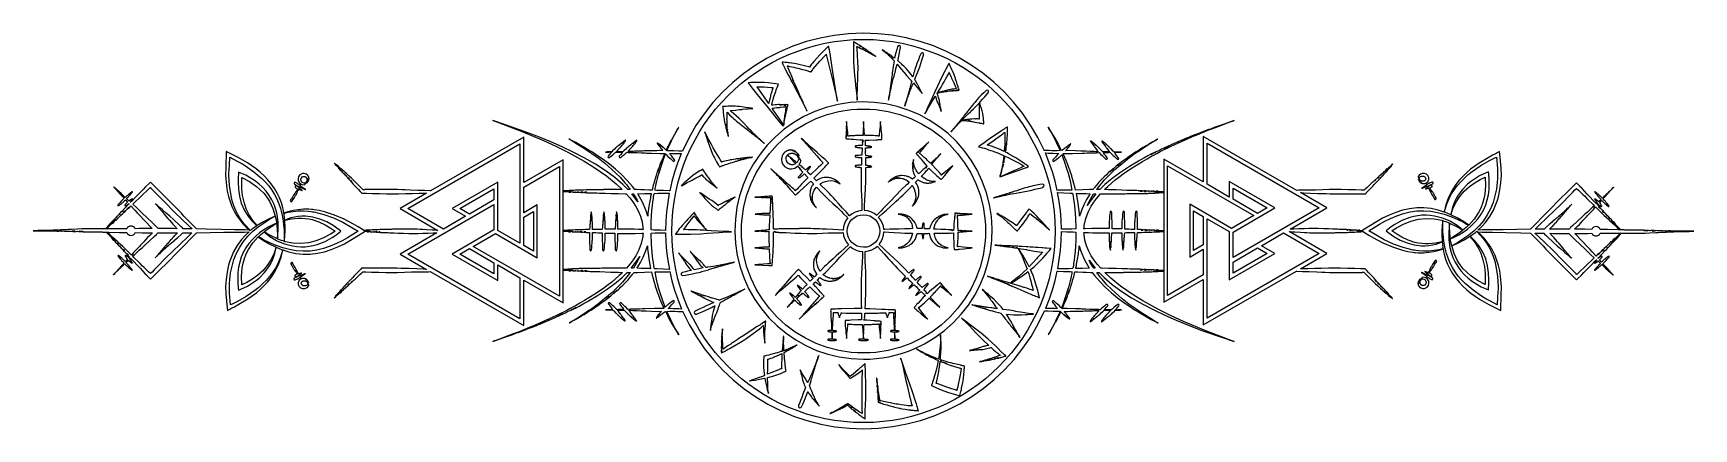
# Model space of a CAD drawing. Extents: x 0 to 792, y 0 to 189.
import ezdxf

# ---------------------------------------------------------------- set-up
doc = ezdxf.new("R2010")
doc.units = 0

msp = doc.modelspace()

# ---------------------------------------------------------------- linework, layer by layer
at = {"layer": 'Layer 1'}
for p, q in [((362.168907, 182.431478), (355.96271, 179.80408)), ((368.56932, 184.61575), (362.168907, 182.431478)), ((375.141721, 186.342383), (368.56932, 184.61575)), ((368.681119, 181.577009), (373.013699, 182.810115)), ((373.013699, 182.810115), (377.430239, 183.831993)), ((381.863881, 187.596862), (375.141721, 186.342383)), ((377.430239, 183.831993), (381.924954, 184.636856)), ((378.955971, 182.141401), (378.509072, 181.743039)), ((379.180337, 182.340291), (378.955971, 182.141401)), ((379.194372, 182.352737), (379.180337, 182.340291)), ((379.198041, 182.349351), (379.194372, 182.352737)), ((379.199957, 182.341189), (379.198041, 182.349351)), ((379.207645, 182.30822), (379.199957, 182.341189)), ((379.223006, 182.242281), (379.207645, 182.30822)), ((379.253701, 182.110647), (379.223006, 182.242281)), ((379.497132, 181.059317), (379.253701, 182.110647)), ((388.713571, 188.364676), (381.863881, 187.596862)), ((381.924954, 184.636856), (386.492059, 185.218921)), ((386.492059, 185.218921), (391.125769, 185.572402)), ((395.668563, 188.631308), (388.713571, 188.364676)), ((391.069144, 184.496591), (391.068805, 184.473184)), ((391.068805, 184.473184), (391.092794, 183.658245)), ((391.094953, 184.484145), (391.069144, 184.496591)), ((391.092794, 183.658245), (391.108547, 183.237712)), ((391.146777, 184.458675), (391.094953, 184.484145)), ((391.108547, 183.237712), (391.140721, 182.807702)), ((391.115233, 182.081041), (391.110317, 181.971581)), ((391.118199, 182.137009), (391.115233, 182.081041)), ((391.119735, 182.229324), (391.118199, 182.137009)), ((391.128884, 182.59183), (391.119735, 182.229324)), ((391.125769, 185.572402), (395.8203, 185.691515)), ((391.140721, 182.807702), (391.128884, 182.59183)), ((391.251222, 184.403864), (391.146777, 184.458675)), ((391.46126, 184.286903), (391.251222, 184.403864)), ((391.876888, 184.049106), (391.46126, 184.286903)), ((392.67125, 183.614891), (391.876888, 184.049106)), ((392.591147, 182.344858), (392.594619, 182.352438)), ((392.617357, 182.273805), (392.591147, 182.344858)), ((392.594619, 182.352438), (392.604324, 182.35318)), ((392.604324, 182.35318), (392.625135, 182.353923)), ((392.653727, 182.219241), (392.617357, 182.273805)), ((392.625135, 182.353923), (392.647877, 182.353677)), ((392.647877, 182.353677), (392.659981, 182.353099)), ((392.700689, 182.19204), (392.653727, 182.219241)), ((392.659981, 182.353099), (392.666235, 182.352768)), ((392.666235, 182.352768), (392.672119, 182.348648)), ((392.881096, 183.486802), (392.67125, 183.614891)), ((392.672119, 182.348648), (392.731589, 182.273148)), ((392.70972, 182.186435), (392.700689, 182.19204)), ((392.706342, 182.175214), (392.70939, 182.182222)), ((392.740527, 181.323516), (392.706342, 182.175214)), ((392.70939, 182.182222), (392.710668, 182.183633)), ((392.710668, 182.183633), (392.70972, 182.186435)), ((392.731589, 182.273148), (392.748413, 182.250974)), ((392.748413, 182.250974), (392.750445, 182.248008)), ((392.750445, 182.248008), (392.752536, 182.246111)), ((392.752536, 182.246111), (392.760458, 182.242236)), ((392.760458, 182.242236), (392.792253, 182.226494)), ((392.792253, 182.226494), (392.855753, 182.195585)), ((392.855753, 182.195585), (393.107405, 182.091727)), ((393.196465, 183.263677), (392.881096, 183.486802)), ((393.107405, 182.091727), (393.583657, 181.838856)), ((393.349012, 183.16081), (393.196465, 183.263677)), ((393.412058, 183.125699), (393.349012, 183.16081)), ((393.472806, 183.100971), (393.412058, 183.125699)), ((393.910411, 182.867873), (393.472806, 183.100971)), ((394.15105, 182.709617), (393.910411, 182.867873)), ((394.066955, 182.541826), (394.12, 182.553)), ((394.081205, 182.516028), (394.066955, 182.541826)), ((394.579411, 182.219215), (394.081205, 182.516028)), ((394.11988, 182.553035), (394.392729, 182.409122)), ((394.12, 182.553), (394.11988, 182.553035)), ((394.65071, 182.341012), (394.15105, 182.709617)), ((394.392729, 182.409122), (394.615349, 182.254823)), ((394.618357, 182.212208), (394.579411, 182.219215)), ((394.615349, 182.254823), (394.618357, 182.212208)), ((394.831211, 182.19849), (394.65071, 182.341012)), ((394.968676, 182.075594), (394.831211, 182.19849)), ((395.21691, 181.984185), (394.968676, 182.075594)), ((402.624373, 188.38694), (395.668563, 188.631308)), ((395.8203, 185.691515), (400.514831, 185.572402)), ((400.514831, 185.572402), (405.148542, 185.218921)), ((409.476486, 187.641057), (402.624373, 188.38694)), ((405.148542, 185.218921), (409.715649, 184.636856)), ((416.202627, 186.408102), (409.476486, 187.641057)), ((409.715649, 184.636856), (414.210366, 183.831993)), ((412.031139, 182.138859), (411.651776, 180.859129)), ((412.353719, 182.602665), (412.031139, 182.138859)), ((412.823008, 182.737497), (412.353719, 182.602665)), ((413.249382, 182.499552), (412.823008, 182.737497)), ((413.441291, 182.162312), (413.249382, 182.499552)), ((413.48648, 181.776931), (413.441291, 182.162312)), ((414.210366, 183.831993), (418.626908, 182.810115)), ((422.780521, 184.702516), (416.202627, 186.408102)), ((418.626908, 182.810115), (422.959491, 181.577009)), ((429.187894, 182.538743), (422.780521, 184.702516)), ((435.40247, 179.931226), (429.187894, 182.538743)), ((349.972957, 176.748071), (344.221878, 173.277964)), ((348.48009, 172.44552), (352.306097, 174.647996)), ((355.96271, 179.80408), (349.972957, 176.748071)), ((352.306097, 174.647996), (356.244988, 176.668168)), ((356.244988, 176.668168), (360.290978, 178.500251)), ((357.028565, 174.854372), (357.016147, 174.855362)), ((357.016147, 174.855362), (357.018052, 174.846788)), ((357.018052, 174.846788), (357.027, 174.826)), ((357.027, 174.826), (357.06234, 174.743408)), ((357.078084, 174.850251), (357.028565, 174.854372)), ((357.06234, 174.743408), (357.547926, 173.451318)), ((357.277748, 174.828574), (357.078084, 174.850251)), ((357.671504, 174.789503), (357.277748, 174.828574)), ((358.449678, 174.725955), (357.671504, 174.789503)), ((358.704908, 174.704935), (358.449678, 174.725955)), ((358.9711, 174.676086), (358.704908, 174.704935)), ((359.510263, 174.607261), (358.9711, 174.676086)), ((360.049756, 174.531431), (359.510263, 174.607261)), ((360.318462, 174.493514), (360.049756, 174.531431)), ((360.290978, 178.500251), (364.438283, 180.138459)), ((360.45267, 174.474887), (360.318462, 174.493514)), ((360.537901, 174.464163), (360.45267, 174.474887)), ((361.574601, 174.344069), (360.537901, 174.464163)), ((361.854641, 174.313408), (361.574601, 174.344069)), ((363.733011, 173.963924), (361.854641, 174.313408)), ((364.438283, 180.138459), (368.681119, 181.577009)), ((371.445733, 174.284057), (371.078085, 173.841533)), ((372.192103, 175.171693), (371.445733, 174.284057)), ((371.867328, 171.600618), (375.013668, 175.323348)), ((373.735083, 176.952163), (372.192103, 175.171693)), ((374.131783, 177.397755), (373.735083, 176.952163)), ((374.33152, 177.620795), (374.131783, 177.397755)), ((374.534884, 177.83337), (374.33152, 177.620795)), ((375.357764, 178.684834), (374.534884, 177.83337)), ((375.013668, 175.323348), (377.810628, 178.353288)), ((376.205497, 179.528455), (375.357764, 178.684834)), ((376.421205, 179.738555), (376.205497, 179.528455)), ((376.475284, 179.791048), (376.421205, 179.738555)), ((376.557803, 179.872486), (376.475284, 179.791048)), ((376.76978, 180.082741), (376.557803, 179.872486)), ((377.621478, 180.921172), (376.76978, 180.082741)), ((377.844222, 181.139019), (377.621478, 180.921172)), ((377.810628, 178.353288), (377.990931, 178.544101)), ((378.064657, 181.344259), (377.844222, 181.139019)), ((377.990931, 178.544101), (378.005042, 178.559022)), ((378.005042, 178.559022), (378.012357, 178.528028)), ((378.012357, 178.528028), (379.142617, 173.961598)), ((378.509072, 181.743039), (378.064657, 181.344259)), ((379.557301, 180.797206), (379.497132, 181.059317)), ((379.587265, 180.666232), (379.557301, 180.797206)), ((379.611971, 180.523061), (379.587265, 180.666232)), ((379.709295, 179.949546), (379.611971, 180.523061)), ((379.827761, 179.247942), (379.709295, 179.949546)), ((379.88175, 178.924755), (379.827761, 179.247942)), ((379.907971, 178.749272), (379.88175, 178.924755)), ((380.011177, 178.047338), (379.907971, 178.749272)), ((380.21688, 176.643798), (380.011177, 178.047338)), ((380.524138, 174.538248), (380.21688, 176.643798)), ((381.026493, 171.119088), (380.524138, 174.538248)), ((391.061676, 179.503947), (391.040698, 177.563907)), ((391.040698, 177.563907), (391.070332, 175.531877)), ((391.120909, 181.348457), (391.061676, 179.503947)), ((391.070332, 175.531877), (391.087, 175.024)), ((391.087, 175.024), (391.180613, 172.57894)), ((391.087, 175.024), (391.087, 175.024)), ((391.110317, 181.971581), (391.114119, 181.532748)), ((391.114119, 181.532748), (391.120909, 181.348457)), ((392.801428, 180.776129), (392.740527, 181.323516)), ((392.860754, 180.274409), (392.801428, 180.776129)), ((392.879835, 180.138491), (392.860754, 180.274409)), ((392.92788, 179.217719), (392.879835, 180.138491)), ((392.965698, 178.249717), (392.92788, 179.217719)), ((393.029929, 176.914097), (392.965698, 178.249717)), ((393.079507, 176.177382), (393.029929, 176.914097)), ((393.102008, 175.855265), (393.079507, 176.177382)), ((393.201105, 171.238555), (393.102008, 175.855265)), ((393.583657, 181.838856), (393.767601, 181.758739)), ((393.767601, 181.758739), (394.539346, 181.413378)), ((394.539346, 181.413378), (395.608116, 180.885857)), ((395.509459, 181.826259), (395.21691, 181.984185)), ((395.416746, 181.587921), (395.299, 181.689)), ((395.299, 181.689), (395.29951, 181.688561)), ((395.29951, 181.688561), (395.352119, 181.699441)), ((395.352119, 181.699441), (395.554546, 181.624934)), ((395.695282, 181.417301), (395.416746, 181.587921)), ((395.790146, 181.647807), (395.509459, 181.826259)), ((395.554546, 181.624934), (395.809827, 181.398183)), ((395.608116, 180.885857), (396.051645, 180.661166)), ((395.742449, 181.391255), (395.695282, 181.417301)), ((395.81152, 181.37799), (395.742449, 181.391255)), ((396.205879, 181.342259), (395.790146, 181.647807)), ((395.809827, 181.398183), (395.81152, 181.37799)), ((396.051645, 180.661166), (396.661829, 180.345808)), ((396.893725, 180.831305), (396.205879, 181.342259)), ((396.661829, 180.345808), (396.794233, 180.277394)), ((396.679306, 180.827962), (396.693, 180.831)), ((396.759457, 180.775869), (396.679306, 180.827962)), ((396.69296, 180.83101), (396.772564, 180.780238)), ((396.693, 180.831), (396.69296, 180.83101)), ((396.772564, 180.780238), (396.759457, 180.775869)), ((396.794233, 180.277394), (397.326535, 180.011259)), ((397.062409, 180.736761), (396.893725, 180.831305)), ((397.536127, 180.404834), (397.062409, 180.736761)), ((397.326535, 180.011259), (397.85151, 179.745603)), ((397.552223, 180.474974), (397.517058, 180.494427)), ((397.517058, 180.494427), (397.555274, 180.459643)), ((397.811011, 180.210064), (397.536127, 180.404834)), ((397.582, 180.45), (397.552223, 180.474974)), ((397.555274, 180.459643), (397.582, 180.45)), ((397.582, 180.45), (397.582, 180.45)), ((397.926231, 180.15286), (397.811011, 180.210064)), ((397.85151, 179.745603), (398.363258, 179.459091)), ((397.952018, 180.20009), (397.926231, 180.15286)), ((398.249678, 179.987269), (397.952018, 180.20009)), ((398.502134, 179.801731), (398.249678, 179.987269)), ((398.365037, 179.766617), (398.251239, 179.846816)), ((398.251239, 179.846816), (398.502134, 179.801731)), ((398.363258, 179.459091), (398.579036, 179.346417)), ((398.766396, 179.501867), (398.365037, 179.766617)), ((398.579036, 179.346417), (399.347927, 178.938496)), ((399.005325, 179.353503), (398.766396, 179.501867)), ((399.050243, 179.451661), (398.845787, 179.512657)), ((398.845787, 179.512657), (399.342193, 179.205377)), ((399.137092, 179.254344), (399.005325, 179.353503)), ((399.159364, 179.087477), (399.007723, 179.182925)), ((399.007723, 179.182925), (399.15, 179.109)), ((399.558034, 179.092785), (399.050243, 179.451661)), ((399.308979, 179.129554), (399.137092, 179.254344)), ((399.15, 179.109), (399.15035, 179.10874)), ((399.15035, 179.10874), (399.193109, 179.072802)), ((399.193109, 179.072802), (399.159364, 179.087477)), ((400.024412, 178.684208), (399.308979, 179.129554)), ((399.342193, 179.205377), (399.543, 179.074)), ((399.347927, 178.938496), (399.814022, 178.680339)), ((399.543, 179.074), (399.595042, 179.05158)), ((399.543, 179.074), (399.543, 179.074)), ((399.595042, 179.05158), (399.558034, 179.092785)), ((399.814022, 178.680339), (400.315813, 178.391191)), ((400.380466, 178.443938), (400.024412, 178.684208)), ((400.315813, 178.391191), (401.016694, 177.952113)), ((400.819948, 178.138224), (400.380466, 178.443938)), ((401.443577, 177.695601), (400.819948, 178.138224)), ((401.016694, 177.952113), (401.084664, 177.911473)), ((401.084664, 177.911473), (401.188841, 177.856496)), ((401.188841, 177.856496), (401.504805, 177.644496)), ((401.603315, 177.5807), (401.443577, 177.695601)), ((401.504805, 177.644496), (401.603315, 177.5807)), ((401.714735, 177.503801), (401.627128, 177.564134)), ((401.627128, 177.564134), (401.705679, 177.509157)), ((401.705679, 177.509157), (401.773, 177.463)), ((401.773, 177.463), (401.714735, 177.503801)), ((401.773, 177.463), (401.773, 177.463)), ((404.758036, 180.701795), (404.706748, 180.738884)), ((404.706748, 180.738884), (404.751, 180.706)), ((404.751, 180.706), (404.817816, 180.657204)), ((404.751, 180.706), (404.751, 180.706)), ((404.817816, 180.657204), (404.758036, 180.701795)), ((404.911482, 180.592489), (404.836188, 180.643594)), ((404.836188, 180.643594), (404.956189, 180.550616)), ((405.150298, 180.422445), (404.911482, 180.592489)), ((404.956189, 180.550616), (405.42, 180.193)), ((405.231251, 180.379669), (405.150298, 180.422445)), ((405.283106, 180.347521), (405.231251, 180.379669)), ((405.809298, 179.997628), (405.283106, 180.347521)), ((405.42, 180.193), (405.74291, 179.946301)), ((405.42, 180.193), (405.42, 180.193)), ((405.74291, 179.946301), (406.001448, 179.747244)), ((406.181405, 179.754886), (405.809298, 179.997628)), ((406.001448, 179.747244), (406.51573, 179.361495)), ((406.523554, 179.532173), (406.181405, 179.754886)), ((406.329667, 179.407308), (406.290359, 179.426349)), ((406.290359, 179.426349), (406.313047, 179.389999)), ((406.313047, 179.389999), (406.663931, 179.077689)), ((406.471396, 179.293231), (406.329667, 179.407308)), ((406.822, 179.027), (406.471396, 179.293231)), ((406.51573, 179.361495), (406.633874, 179.252696)), ((407.08359, 179.180629), (406.523554, 179.532173)), ((406.654198, 179.383344), (406.625823, 179.414829)), ((406.625823, 179.414829), (406.651, 179.402)), ((406.633874, 179.252696), (406.723194, 179.166232)), ((406.651, 179.402), (406.651178, 179.402301)), ((406.651178, 179.402301), (406.758527, 179.319463)), ((406.758527, 179.319463), (406.654198, 179.383344)), ((406.663931, 179.077689), (406.822, 179.027)), ((406.723194, 179.166232), (406.891102, 179.037649)), ((406.822, 179.027), (406.822, 179.027)), ((406.891102, 179.037649), (407.167042, 178.807599)), ((407.243451, 178.737703), (407.0446, 178.773311)), ((407.0446, 178.773311), (407.2122, 178.611598)), ((407.239393, 179.083615), (407.08359, 179.180629)), ((407.167042, 178.807599), (407.243451, 178.737703)), ((407.2122, 178.611598), (407.409236, 178.426141)), ((407.601179, 178.83568), (407.239393, 179.083615)), ((407.409236, 178.426141), (407.441816, 178.469002)), ((407.441816, 178.469002), (407.523612, 178.419712)), ((407.523612, 178.419712), (407.703763, 178.249998)), ((407.974533, 178.60662), (407.601179, 178.83568)), ((407.674, 178.2), (407.654323, 178.208162)), ((407.654323, 178.208162), (407.672786, 178.186236)), ((407.672786, 178.186236), (407.697007, 178.169421)), ((407.697007, 178.169421), (407.674, 178.2)), ((407.674, 178.2), (407.674, 178.2)), ((407.703763, 178.249998), (408.011187, 177.960687)), ((408.349473, 178.376891), (407.974533, 178.60662)), ((408.011187, 177.960687), (408.12547, 177.878843)), ((408.12547, 177.878843), (408.55307, 177.432512)), ((408.23781, 177.926646), (408.249, 177.931)), ((408.290004, 177.882549), (408.23781, 177.926646)), ((408.249, 177.931), (408.249708, 177.930851)), ((408.249708, 177.930851), (408.301956, 177.885433)), ((408.301956, 177.885433), (408.290004, 177.882549)), ((408.441492, 178.317709), (408.349473, 178.376891)), ((408.860874, 178.037877), (408.441492, 178.317709)), ((408.55307, 177.432512), (408.80523, 177.15375)), ((408.80523, 177.15375), (408.977529, 176.978349)), ((408.857502, 177.377012), (408.861, 177.395)), ((408.997543, 177.160071), (408.857502, 177.377012)), ((409.159245, 177.820027), (408.860874, 178.037877)), ((408.861, 177.395), (408.861653, 177.395086)), ((408.861653, 177.395086), (408.912871, 177.379095)), ((408.912871, 177.379095), (408.943173, 177.353131)), ((408.943173, 177.353131), (409.116689, 177.184644)), ((408.977529, 176.978349), (409.163231, 176.820423)), ((409.136645, 177.081613), (408.997543, 177.160071)), ((409.116689, 177.184644), (409.181185, 177.088124)), ((409.181185, 177.088124), (409.136645, 177.081613)), ((409.861978, 177.285253), (409.159245, 177.820027)), ((409.163231, 176.820423), (409.331768, 176.724315)), ((409.331768, 176.724315), (409.404068, 176.606942)), ((409.404068, 176.606942), (409.503605, 176.469455)), ((409.503605, 176.469455), (409.782655, 176.112142)), ((409.556116, 176.543721), (409.566, 176.582)), ((409.684245, 176.393297), (409.556116, 176.543721)), ((409.566, 176.582), (409.56611, 176.581722)), ((409.56611, 176.581722), (409.594485, 176.573148)), ((409.594485, 176.573148), (409.894287, 176.279468)), ((409.853268, 176.248971), (409.684245, 176.393297)), ((409.782655, 176.112142), (409.92076, 175.957185)), ((409.897625, 176.255649), (409.853268, 176.248971)), ((410.368789, 176.9305), (409.861978, 177.285253)), ((409.894287, 176.279468), (409.897625, 176.255649)), ((409.92076, 175.957185), (410.185654, 175.72392)), ((410.222331, 174.459685), (410.090751, 173.623743)), ((410.185654, 175.72392), (410.398607, 175.452496)), ((410.405284, 175.444089), (410.222331, 174.459685)), ((410.488976, 176.847829), (410.368789, 176.9305)), ((410.398607, 175.452496), (410.405284, 175.444089)), ((410.657225, 176.683144), (410.488976, 176.847829)), ((410.830978, 177.482749), (410.657225, 176.683144)), ((411.261463, 179.283329), (410.830978, 177.482749)), ((411.651776, 180.859129), (411.261463, 179.283329)), ((412.230671, 175.484107), (412.340038, 176.041301)), ((412.463944, 175.297663), (412.230671, 175.484107)), ((412.340038, 176.041301), (412.639964, 177.670431)), ((412.683535, 175.107344), (412.463944, 175.297663)), ((412.639964, 177.670431), (412.953899, 179.298901)), ((412.777704, 175.005549), (412.683535, 175.107344)), ((413.254095, 174.541658), (412.777704, 175.005549)), ((412.953899, 179.298901), (413.196455, 180.312811)), ((413.196455, 180.312811), (413.48648, 181.776931)), ((413.584487, 174.267513), (413.254095, 174.541658)), ((413.888468, 174.018921), (413.584487, 174.267513)), ((421.310321, 174.262325), (420.885758, 173.070295)), ((421.970915, 175.989875), (421.310321, 174.262325)), ((422.562399, 177.499815), (421.970915, 175.989875)), ((423.103983, 178.717155), (422.562399, 177.499815)), ((422.597256, 172.611841), (423.107714, 174.188221)), ((422.959491, 181.577009), (427.202329, 180.138459)), ((423.481779, 179.131838), (423.103983, 178.717155)), ((423.107714, 174.188221), (423.631814, 175.761891)), ((423.962549, 179.197748), (423.481779, 179.131838)), ((423.631814, 175.761891), (424.004271, 176.734919)), ((424.346479, 178.900963), (423.962549, 179.197748)), ((424.004271, 176.734919), (424.4831, 178.148669)), ((424.489913, 178.538458), (424.346479, 178.900963)), ((424.4831, 178.148669), (424.489913, 178.538458)), ((427.202329, 180.138459), (431.349637, 178.500251)), ((431.349637, 178.500251), (435.395632, 176.668168)), ((435.395632, 176.668168), (439.334527, 174.647996)), ((441.401974, 176.894406), (435.40247, 179.931226)), ((436.549507, 174.25526), (436.479899, 174.12338)), ((436.553833, 174.263504), (436.549507, 174.25526)), ((436.554925, 174.265564), (436.553833, 174.263504)), ((436.556122, 174.263173), (436.554925, 174.265564)), ((436.558532, 174.258229), (436.556122, 174.263173)), ((436.568156, 174.23853), (436.558532, 174.258229)), ((436.587381, 174.199047), (436.568156, 174.23853)), ((436.625729, 174.120248), (436.587381, 174.199047)), ((439.334527, 174.647996), (443.160537, 172.44552)), ((447.164131, 173.442726), (441.401974, 176.894406)), ((338.731701, 169.408273), (333.524655, 165.153511)), ((337.737228, 164.802117), (341.189871, 167.516796)), ((344.221878, 173.277964), (338.731701, 169.408273)), ((341.189871, 167.516796), (344.772754, 170.066525)), ((344.772754, 170.066525), (348.48009, 172.44552)), ((357.547926, 173.451318), (357.569067, 173.389085)), ((357.569067, 173.389085), (357.599183, 173.319354)), ((357.599183, 173.319354), (357.669214, 173.169671)), ((357.669214, 173.169671), (357.82195, 172.860164)), ((357.82195, 172.860164), (358.134618, 172.236536)), ((358.134618, 172.236536), (358.291288, 171.925877)), ((358.291288, 171.925877), (358.346851, 171.817487)), ((358.346851, 171.817487), (358.387901, 171.738687)), ((358.387901, 171.738687), (359.904841, 168.830067)), ((359.46117, 173.053777), (359.460439, 173.057074)), ((359.460439, 173.057074), (359.465282, 173.056168)), ((359.46763, 173.038035), (359.46117, 173.053777)), ((359.465282, 173.056168), (359.474934, 173.054438)), ((359.479819, 173.007126), (359.46763, 173.038035)), ((359.474934, 173.054438), (359.550211, 173.042649)), ((359.521433, 172.886053), (359.479819, 173.007126)), ((359.539744, 172.824729), (359.521433, 172.886053)), ((359.56181, 172.761427), (359.539744, 172.824729)), ((359.550211, 173.042649), (359.679288, 173.02089)), ((359.621404, 172.625757), (359.56181, 172.761427)), ((359.655621, 172.532623), (359.621404, 172.625757)), ((359.67221, 172.5121), (359.655621, 172.532623)), ((359.680214, 172.501963), (359.67221, 172.5121)), ((359.679288, 173.02089), (359.99578, 172.941927)), ((359.68414, 172.496934), (359.680214, 172.501963)), ((359.686115, 172.494394), (359.68414, 172.496934)), ((359.689482, 172.48788), (359.686115, 172.494394)), ((359.744213, 172.37842), (359.689482, 172.48788)), ((359.847904, 172.157604), (359.744213, 172.37842)), ((360.03914, 171.710364), (359.847904, 172.157604)), ((359.904841, 168.830067), (360.360836, 167.969798)), ((359.99578, 172.941927), (360.065207, 172.924207)), ((360.414174, 170.814239), (360.03914, 171.710364)), ((360.065207, 172.924207), (360.073634, 172.922062)), ((360.073634, 172.922062), (360.090048, 172.918517)), ((360.090048, 172.918517), (360.147932, 172.907228)), ((360.147932, 172.907228), (360.263584, 172.88465)), ((360.263584, 172.88465), (360.724814, 172.793323)), ((360.360836, 167.969798), (360.819224, 167.116861)), ((361.178905, 169.037649), (360.414174, 170.814239)), ((360.724814, 172.793323), (362.549944, 172.420019)), ((360.819224, 167.116861), (361.239735, 166.260464)), ((361.276619, 168.794001), (361.178905, 169.037649)), ((361.239735, 166.260464), (361.408975, 165.95129)), ((361.580614, 167.998516), (361.276619, 168.794001)), ((361.952267, 167.210202), (361.580614, 167.998516)), ((362.147, 166.737), (361.952267, 167.210202)), ((362, 166.616), (361.99941, 166.61563)), ((361.99941, 166.61563), (362.058933, 166.570542)), ((362.005292, 166.566506), (362, 166.616)), ((362.425958, 165.624387), (362.005292, 166.566506)), ((362.058933, 166.570542), (362.294871, 166.078877)), ((362.542503, 165.700152), (362.147, 166.737)), ((362.549944, 172.420019), (363.506677, 172.1978)), ((363.506677, 172.1978), (364.459224, 171.962641)), ((365.669781, 173.55996), (363.733011, 173.963924)), ((364.459224, 171.962641), (366.338294, 171.485731)), ((366.986481, 173.273787), (365.669781, 173.55996)), ((366.338294, 171.485731), (368.277604, 170.958374)), ((368.301091, 172.93461), (366.986481, 173.273787)), ((368.277604, 170.958374), (369.241595, 170.666672)), ((369.735061, 172.564436), (368.301091, 172.93461)), ((369.241595, 170.666672), (369.997775, 170.437694)), ((370.041323, 172.485228), (369.735061, 172.564436)), ((369.997775, 170.437694), (370.458169, 170.294441)), ((370.043992, 172.484898), (370.041323, 172.485228)), ((370.046146, 172.491245), (370.043992, 172.484898)), ((370.720422, 173.379705), (370.046146, 172.491245)), ((370.458169, 170.294441), (370.688259, 170.221659)), ((370.688259, 170.221659), (370.803242, 170.185145)), ((371.078085, 173.841533), (370.720422, 173.379705)), ((370.803242, 170.185145), (370.87485, 170.280511)), ((370.87485, 170.280511), (371.451226, 171.062548)), ((371.451226, 171.062548), (371.710588, 171.406839)), ((371.710588, 171.406839), (371.867328, 171.600618)), ((379.142617, 173.961598), (380.239947, 169.573698)), ((380.239947, 169.573698), (381.309127, 165.171208)), ((381.781516, 166.128838), (381.026493, 171.119088)), ((391.180613, 172.57894), (391.50814, 168.52898)), ((391.50814, 168.52898), (391.785581, 166.09901)), ((393.007108, 164.507475), (393.074458, 166.303685)), ((393.074458, 166.303685), (393.115558, 167.409585)), ((393.115558, 167.409585), (393.164024, 168.884415)), ((393.164024, 168.884415), (393.182735, 170.085015)), ((393.182735, 170.085015), (393.201105, 171.238555)), ((409.149341, 166.490301), (409.112877, 166.136615)), ((409.157748, 166.586409), (409.149341, 166.490301)), ((409.246261, 167.230643), (409.157748, 166.586409)), ((409.342377, 167.90727), (409.246261, 167.230643)), ((409.464523, 168.842796), (409.342377, 167.90727)), ((409.520624, 169.361167), (409.464523, 168.842796)), ((409.544, 169.588), (409.520624, 169.361167)), ((409.962941, 172.820841), (409.544, 169.588)), ((409.687046, 165.588066), (410.023474, 166.842906)), ((410.090751, 173.623743), (409.962941, 172.820841)), ((410.023474, 166.842906), (410.381312, 168.163856)), ((410.381312, 168.163856), (410.754285, 169.550326)), ((410.754285, 169.550326), (410.846311, 169.897417)), ((410.846311, 169.897417), (411.300206, 171.567607)), ((411.300206, 171.567607), (411.870371, 173.861247)), ((411.870371, 173.861247), (412.047042, 173.682056)), ((412.047042, 173.682056), (412.147025, 173.583803)), ((412.147025, 173.583803), (413.036546, 172.484913)), ((413.036546, 172.484913), (413.971649, 171.354373)), ((413.972697, 173.953556), (413.888468, 174.018921)), ((413.971649, 171.354373), (414.957668, 170.203803)), ((414.484196, 173.461643), (413.972697, 173.953556)), ((415.007328, 172.937839), (414.484196, 173.461643)), ((414.957668, 170.203803), (415.206232, 169.922569)), ((415.728157, 172.224862), (415.007328, 172.937839)), ((415.206232, 169.922569), (416.371622, 168.516069)), ((416.127989, 171.827903), (415.728157, 172.224862)), ((416.301505, 171.65143), (416.127989, 171.827903)), ((418.548605, 169.00221), (416.301505, 171.65143)), ((416.371622, 168.516069), (418.350612, 166.301969)), ((418.350612, 166.301969), (418.803158, 165.788706)), ((419.050142, 168.308683), (418.548605, 169.00221)), ((419.344288, 167.87966), (419.050142, 168.308683)), ((419.841639, 169.75376), (419.344288, 167.87966)), ((420.073357, 170.533257), (419.841639, 169.75376)), ((420.313153, 171.345145), (420.073357, 170.533257)), ((420.223826, 166.493432), (420.317256, 166.719441)), ((420.557937, 165.939123), (420.223826, 166.493432)), ((420.634784, 172.332922), (420.313153, 171.345145)), ((420.317256, 166.719441), (420.983808, 168.314201)), ((420.885758, 173.070295), (420.634784, 172.332922)), ((420.983808, 168.314201), (422.029078, 170.985021)), ((422.029078, 170.985021), (422.597256, 172.611841)), ((433.203668, 167.903418), (431.045388, 163.423938)), ((434.598958, 170.550168), (433.203668, 167.903418)), ((434.234958, 165.428604), (434.926568, 166.660694)), ((434.674356, 170.685429), (434.598958, 170.550168)), ((434.769682, 170.867505), (434.674356, 170.685429)), ((435.057675, 171.423051), (434.769682, 170.867505)), ((434.926568, 166.660694), (435.610985, 167.896494)), ((436.200025, 173.592151), (435.057675, 171.423051)), ((435.610985, 167.896494), (436.289054, 169.135594)), ((436.479899, 174.12338), (436.200025, 173.592151)), ((436.289054, 169.135594), (436.625494, 169.756417)), ((436.562133, 169.855835), (436.569, 169.927)), ((436.562853, 169.849488), (436.562133, 169.855835)), ((436.571839, 169.83976), (436.562853, 169.849488)), ((436.569, 169.927), (436.5699, 169.926554)), ((436.5699, 169.926554), (436.591744, 169.913202)), ((436.590014, 169.824841), (436.571839, 169.83976)), ((436.607653, 169.814292), (436.590014, 169.824841)), ((436.591744, 169.913202), (436.597823, 169.906607)), ((436.594834, 169.846767), (436.594174, 169.841493)), ((436.594174, 169.841493), (436.607653, 169.814292)), ((436.596564, 169.867539), (436.594834, 169.846767)), ((436.597863, 169.894573), (436.596564, 169.867539)), ((436.597823, 169.906607), (436.597863, 169.894573)), ((436.625494, 169.756417), (436.631181, 169.766888)), ((436.777929, 173.806135), (436.625729, 174.120248)), ((436.631181, 169.766888), (436.694833, 169.63616)), ((436.694833, 169.63616), (436.960181, 169.061576)), ((437.366794, 172.567465), (436.777929, 173.806135)), ((436.960181, 169.061576), (437.465096, 167.977196)), ((437.502486, 172.276494), (437.366794, 172.567465)), ((437.465096, 167.977196), (437.549128, 167.821082)), ((437.635271, 172.00111), (437.502486, 172.276494)), ((437.549128, 167.821082), (437.846457, 167.242787)), ((437.890789, 171.451088), (437.635271, 172.00111)), ((437.846457, 167.242787), (438.162328, 166.612978)), ((438.133861, 170.898923), (437.890789, 171.451088)), ((438.252781, 170.625848), (438.133861, 170.898923)), ((438.162328, 166.612978), (438.589725, 165.620993)), ((438.311571, 170.490099), (438.252781, 170.625848)), ((438.334772, 170.435452), (438.311571, 170.490099)), ((438.349691, 170.39869), (438.334772, 170.435452)), ((438.81356, 169.22553), (438.349691, 170.39869)), ((439.629362, 167.0115), (438.81356, 169.22553)), ((439.719763, 166.794722), (439.629362, 167.0115)), ((440.072089, 165.726162), (439.719763, 166.794722)), ((443.160537, 172.44552), (446.867878, 170.066525)), ((446.867878, 170.066525), (450.450765, 167.516796)), ((452.666667, 169.590629), (447.164131, 173.442726)), ((450.450765, 167.516796), (453.903412, 164.802117)), ((457.887307, 165.352557), (452.666667, 169.590629)), ((328.622968, 160.528194), (324.048868, 155.546833)), ((328.218585, 155.726235), (331.2458, 158.901052)), ((333.524655, 165.153511), (328.622968, 160.528194)), ((331.2458, 158.901052), (334.420609, 161.928274)), ((334.420609, 161.928274), (337.737228, 164.802117)), ((342.12406, 165.107989), (340.76161, 165.039742)), ((340.76161, 165.039742), (343.25192, 161.852942)), ((343.48311, 165.148133), (342.12406, 165.107989)), ((343.25192, 161.852942), (344.567, 160.183)), ((346.19, 165.145), (343.48311, 165.148133)), ((344.567, 160.183), (347.19782, 156.93067)), ((345.108666, 163.040515), (345.139, 163.048)), ((345.111355, 163.025349), (345.108666, 163.040515)), ((345.113562, 163.019744), (345.111355, 163.025349)), ((345.188681, 162.915641), (345.113562, 163.019744)), ((345.139, 163.048), (345.13852, 163.047809)), ((345.13852, 163.047809), (345.145485, 163.044422)), ((345.145485, 163.044422), (348.435229, 162.988034)), ((345.33888, 162.707435), (345.188681, 162.915641)), ((345.936505, 161.8728), (345.33888, 162.707435)), ((347.385025, 159.80879), (345.936505, 161.8728)), ((347.297796, 165.125696), (346.19, 165.145)), ((348.400156, 165.083659), (347.297796, 165.125696)), ((348.468055, 158.25887), (347.385025, 159.80879)), ((350.595786, 164.896966), (348.400156, 165.083659)), ((348.435229, 162.988034), (351.671235, 162.793603)), ((351.496074, 164.818334), (350.595786, 164.896966)), ((351.447286, 158.622547), (351.266416, 157.778421)), ((351.494917, 158.852928), (351.447286, 158.622547)), ((351.704185, 159.623518), (351.494917, 158.852928)), ((352.807824, 164.68637), (351.496074, 164.818334)), ((351.671235, 162.793603), (352.236526, 162.757253)), ((351.916224, 160.381995), (351.704185, 159.623518)), ((352.413629, 161.977665), (351.916224, 160.381995)), ((352.236526, 162.757253), (352.558316, 162.735657)), ((352.564384, 162.455566), (352.413629, 161.977665)), ((352.558316, 162.735657), (352.578385, 162.734246)), ((352.639173, 162.690973), (352.564384, 162.455566)), ((352.578385, 162.734246), (352.588421, 162.733586)), ((352.588421, 162.733586), (352.590481, 162.73367)), ((352.590481, 162.73367), (352.591709, 162.73441)), ((352.591709, 162.73441), (352.594398, 162.736061)), ((352.594398, 162.736061), (352.600607, 162.739027)), ((352.600607, 162.739027), (352.632558, 162.746692)), ((352.632558, 162.746692), (352.650126, 162.747765)), ((352.64217, 162.703583), (352.639173, 162.690973)), ((352.650126, 162.747765), (352.64217, 162.703583)), ((354.023764, 164.537758), (352.807824, 164.68637)), ((352.969103, 157.846574), (353.449343, 159.317694)), ((353.449343, 159.317694), (353.974183, 160.886244)), ((353.974183, 160.886244), (354.245218, 161.678515)), ((355.231454, 164.368292), (354.023764, 164.537758)), ((354.245218, 161.678515), (354.382807, 162.076544)), ((354.382807, 162.076544), (354.420608, 162.18617)), ((354.420608, 162.18617), (354.48314, 162.372369)), ((354.48314, 162.372369), (354.615533, 162.737592)), ((354.615533, 162.737592), (355.231454, 164.368292)), ((361.408975, 165.95129), (362.118667, 164.63809)), ((362.118667, 164.63809), (363.094723, 162.74429)), ((362.294871, 166.078877), (362.47564, 165.62958)), ((362.464481, 165.571471), (362.425958, 165.624387)), ((362.47564, 165.62958), (362.464481, 165.571471)), ((362.683586, 165.312918), (362.542503, 165.700152)), ((362.787049, 164.99929), (362.683586, 165.312918)), ((363.017099, 164.600352), (362.787049, 164.99929)), ((363.00963, 164.12639), (363.068191, 164.080645)), ((363.01, 164.126), (363.00963, 164.12639)), ((363.101575, 163.863618), (363.01, 164.126)), ((363.272832, 164.064427), (363.017099, 164.600352)), ((363.068191, 164.080645), (363.257297, 163.754159)), ((363.094723, 162.74429), (363.504427, 161.959933)), ((363.342296, 163.326372), (363.101575, 163.863618)), ((363.257297, 163.754159), (363.456661, 163.170837)), ((363.511174, 163.514659), (363.272832, 164.064427)), ((363.384003, 163.239002), (363.342296, 163.326372)), ((363.452479, 163.142976), (363.384003, 163.239002)), ((363.456661, 163.170837), (363.452479, 163.142976)), ((363.504427, 161.959933), (364.07278, 160.885513)), ((363.86, 162.667), (363.511174, 163.514659)), ((364.444234, 161.256004), (363.86, 162.667)), ((364.07278, 160.885513), (364.19654, 160.651757)), ((364.19654, 160.651757), (364.697603, 159.721178)), ((364.288019, 161.3316), (364.217181, 161.486808)), ((364.217181, 161.486808), (364.233, 161.476)), ((364.233, 161.476), (364.23237, 161.47568)), ((364.23237, 161.47568), (364.303061, 161.322947)), ((364.303061, 161.322947), (364.288019, 161.3316)), ((364.597235, 160.94856), (364.444234, 161.256004)), ((365.012615, 159.997209), (364.597235, 160.94856)), ((364.697603, 159.721178), (365.193069, 158.795789)), ((365.255162, 159.441003), (365.012615, 159.997209)), ((365.047502, 160.070241), (365.015346, 160.134286)), ((365.015346, 160.134286), (365.047, 160.047)), ((365.047, 160.047), (365.072682, 160.005048)), ((365.047, 160.047), (365.047, 160.047)), ((365.072682, 160.005048), (365.047502, 160.070241)), ((365.193069, 158.795789), (365.67231, 157.85433)), ((365.36283, 159.239062), (365.255162, 159.441003)), ((365.400591, 159.271537), (365.36283, 159.239062)), ((365.664469, 158.66489), (365.400591, 159.271537)), ((365.737951, 158.250374), (365.635787, 158.481164)), ((365.635787, 158.481164), (365.888717, 158.142808)), ((365.888717, 158.142808), (365.664469, 158.66489)), ((381.309127, 165.171208), (381.961192, 162.401148)), ((382.487571, 161.763268), (381.781516, 166.128838)), ((381.961192, 162.401148), (382.911843, 158.431798)), ((383.091427, 158.192938), (382.487571, 161.763268)), ((382.911843, 158.431798), (383.344597, 156.654718)), ((391.785581, 166.09901), (392.069804, 163.76407)), ((392.069804, 163.76407), (392.335163, 161.42542)), ((392.335163, 161.42542), (392.487721, 159.95323)), ((392.487721, 159.95323), (392.728205, 157.84084)), ((392.860895, 157.704755), (392.876671, 159.586195)), ((392.876671, 159.586195), (392.919778, 161.884375)), ((392.919778, 161.884375), (393.007108, 164.507475)), ((408.002349, 158.364506), (407.94556, 158.013789)), ((407.95068, 157.899961), (408.0523, 158.455834)), ((408.09008, 158.933748), (408.002349, 158.364506)), ((408.04244, 158.5352), (408.033959, 158.498686)), ((408.033959, 158.498686), (408.036979, 158.522506)), ((408.036979, 158.522506), (408.058513, 158.640291)), ((408.058513, 158.640291), (408.04244, 158.5352)), ((408.073448, 158.464911), (408.04294, 158.307067)), ((408.0483, 158.305831), (408.133, 158.714)), ((408.0523, 158.455834), (408.081521, 158.5953)), ((408.144159, 158.847531), (408.073448, 158.464911)), ((408.081521, 158.5953), (408.104945, 158.703275)), ((408.113973, 159.09217), (408.09008, 158.933748)), ((408.104945, 158.703275), (408.138885, 158.887414)), ((408.175639, 159.473799), (408.113973, 159.09217)), ((408.133, 158.714), (408.144159, 158.847531)), ((408.138885, 158.887414), (408.200302, 159.201205)), ((408.230234, 159.853777), (408.175639, 159.473799)), ((408.200302, 159.201205), (408.219228, 159.291708)), ((408.214713, 159.139139), (408.259338, 159.342565)), ((408.219228, 159.291708), (408.214713, 159.139139)), ((408.283873, 160.23656), (408.230234, 159.853777)), ((408.259338, 159.342565), (408.310575, 159.579538)), ((408.297793, 160.332338), (408.283873, 160.23656)), ((408.295882, 159.576899), (408.308328, 159.659655)), ((408.310575, 159.579538), (408.295882, 159.576899)), ((408.361363, 160.772407), (408.297793, 160.332338)), ((408.308328, 159.659655), (408.355104, 159.87709)), ((408.355104, 159.87709), (408.435232, 160.249076)), ((408.40857, 161.092709), (408.361363, 160.772407)), ((408.370188, 159.868195), (408.376451, 159.893089)), ((408.372, 159.886), (408.370188, 159.868195)), ((408.380882, 159.918887), (408.372, 159.886)), ((408.376451, 159.893089), (408.380882, 159.918887)), ((408.524707, 161.863796), (408.40857, 161.092709)), ((408.433342, 160.426855), (408.445622, 160.488179)), ((408.435318, 160.42125), (408.433342, 160.426855)), ((408.435232, 160.249076), (408.456681, 160.372878)), ((408.447188, 160.48175), (408.435318, 160.42125)), ((408.445622, 160.488179), (408.447188, 160.48175)), ((408.456681, 160.372878), (408.583935, 160.918532)), ((408.595356, 162.405329), (408.524707, 161.863796)), ((408.574606, 161.143947), (408.576049, 161.186726)), ((408.581035, 161.151615), (408.574606, 161.143947)), ((408.576049, 161.186726), (408.582509, 161.221592)), ((408.644318, 161.368644), (408.581035, 161.151615)), ((408.582509, 161.221592), (408.626205, 161.432849)), ((408.583935, 160.918532), (408.661496, 161.245514)), ((408.61116, 162.533336), (408.595356, 162.405329)), ((408.667932, 162.878118), (408.61116, 162.533336)), ((408.626205, 161.432849), (408.65421, 161.531099)), ((408.660153, 161.505465), (408.644, 161.369)), ((408.644, 161.369), (408.644318, 161.368644)), ((408.65421, 161.531099), (408.660153, 161.505465)), ((408.661496, 161.245514), (408.708994, 161.460065)), ((408.713122, 163.230156), (408.667932, 162.878118)), ((408.708994, 161.460065), (408.749351, 161.673707)), ((408.759948, 163.584091), (408.713122, 163.230156)), ((408.749351, 161.673707), (408.769186, 161.840698)), ((408.920975, 164.776121), (408.759948, 163.584091)), ((408.769186, 161.840698), (408.804783, 161.956508)), ((408.799215, 162.078731), (408.799709, 162.102469)), ((408.813772, 162.094146), (408.799215, 162.078731)), ((408.799709, 162.102469), (408.877885, 162.472462)), ((408.804783, 161.956508), (408.845423, 162.102151)), ((408.856388, 162.266584), (408.813772, 162.094146)), ((408.845423, 162.102151), (408.950432, 162.49532)), ((408.893046, 162.4629), (408.856, 162.266)), ((408.856, 162.266), (408.856388, 162.266584)), ((408.877885, 162.472462), (408.886273, 162.488452)), ((408.886273, 162.488452), (408.893046, 162.4629)), ((408.955124, 165.034354), (408.920975, 164.776121)), ((408.950432, 162.49532), (408.994774, 162.677635)), ((408.977617, 165.157403), (408.955124, 165.034354)), ((409.069841, 165.751359), (408.977617, 165.157403)), ((408.994774, 162.677635), (409.056172, 162.990932)), ((409.056172, 162.990932), (409.137813, 163.292608)), ((409.112877, 166.136615), (409.069841, 165.751359)), ((409.137813, 163.292608), (409.161717, 163.385995)), ((409.161717, 163.385995), (409.322301, 164.076874)), ((409.322301, 164.076874), (409.48091, 164.772551)), ((409.48091, 164.772551), (409.508037, 164.863218)), ((409.508037, 164.863218), (409.659204, 165.461046)), ((409.659204, 165.461046), (409.687046, 165.588066)), ((416.761237, 158.320003), (416.672405, 158.008354)), ((416.977478, 159.069825), (416.761237, 158.320003)), ((416.909159, 158.120949), (417.028522, 158.434825)), ((416.930125, 158.346447), (416.937245, 158.388812)), ((416.937432, 158.353122), (416.930125, 158.346447)), ((416.937245, 158.388812), (416.948207, 158.422526)), ((417.028149, 158.559762), (416.937432, 158.353122)), ((416.948207, 158.422526), (417.019062, 158.62629)), ((417.118682, 159.598006), (416.977478, 159.069825)), ((417.019062, 158.62629), (417.059493, 158.719844)), ((417.061903, 158.693549), (417.028, 158.56)), ((417.028, 158.56), (417.028149, 158.559762)), ((417.028522, 158.434825), (417.103528, 158.641129)), ((417.059493, 158.719844), (417.061903, 158.693549)), ((417.103528, 158.641129), (417.171416, 158.847687)), ((417.151199, 159.722963), (417.118682, 159.598006)), ((417.252613, 160.057526), (417.151199, 159.722963)), ((417.171416, 158.847687), (417.213072, 159.010888)), ((417.213072, 159.010888), (417.263288, 159.120845)), ((417.343653, 160.400908), (417.252613, 160.057526)), ((417.263288, 159.120845), (417.322388, 159.259729)), ((417.274156, 159.243145), (417.277806, 159.266719)), ((417.290415, 159.256333), (417.274156, 159.243145)), ((417.277806, 159.266719), (417.403482, 159.623208)), ((417.355016, 159.421597), (417.290415, 159.256333)), ((417.322388, 159.259729), (417.477387, 159.635259)), ((417.436577, 160.746023), (417.343653, 160.400908)), ((417.41702, 159.611422), (417.355016, 159.421597)), ((417.403482, 159.623208), (417.413805, 159.637962)), ((417.413805, 159.637962), (417.417, 159.611)), ((417.417, 159.611), (417.41702, 159.611422)), ((417.752719, 161.907723), (417.436577, 160.746023)), ((417.477387, 159.635259), (417.545027, 159.810163)), ((417.545027, 159.810163), (417.646771, 160.112665)), ((417.646771, 160.112665), (417.766761, 160.40074)), ((417.820492, 162.15953), (417.752719, 161.907723)), ((417.766761, 160.40074), (417.802555, 160.490089)), ((417.802555, 160.490089), (418.051571, 161.153692)), ((417.858874, 162.278554), (417.820492, 162.15953)), ((418.028072, 162.855698), (417.858874, 162.278554)), ((418.121451, 163.232546), (418.028072, 162.855698)), ((418.051571, 161.153692), (418.299342, 161.822327)), ((418.204142, 163.578897), (418.121451, 163.232546)), ((418.22517, 163.67319), (418.204142, 163.578897)), ((418.397438, 164.300852), (418.22517, 163.67319)), ((418.299342, 161.822327), (418.337928, 161.908543)), ((418.337928, 161.908543), (418.565348, 162.480889)), ((418.581433, 164.95951), (418.397438, 164.300852)), ((418.565348, 162.480889), (418.609499, 162.603207)), ((418.803158, 165.788706), (418.581433, 164.95951)), ((418.609499, 162.603207), (419.105583, 163.801837)), ((419.105583, 163.801837), (419.577961, 164.935267)), ((419.577961, 164.935267), (420.677901, 163.728147)), ((421.219367, 164.808413), (420.557937, 165.939123)), ((420.677901, 163.728147), (421.759681, 162.440257)), ((421.455361, 164.397111), (421.219367, 164.808413)), ((421.682411, 163.970479), (421.455361, 164.397111)), ((422.127269, 163.119687), (421.682411, 163.970479)), ((421.759681, 162.440257), (422.408792, 161.616665)), ((422.900171, 161.654337), (422.127269, 163.119687)), ((422.408792, 161.616665), (423.345205, 160.465025)), ((423.519719, 160.474257), (422.900171, 161.654337)), ((423.345205, 160.465025), (423.765307, 159.952095)), ((423.753498, 160.014489), (423.519719, 160.474257)), ((423.856032, 159.820987), (423.753498, 160.014489)), ((423.765307, 159.952095), (423.856032, 159.820987)), ((428.27464, 155.63603), (429.95176, 158.37979)), ((429.820078, 160.692368), (428.655908, 158.058888)), ((431.045388, 163.423938), (429.820078, 160.692368)), ((429.95176, 158.37979), (430.143852, 158.692182)), ((430.143852, 158.692182), (430.181582, 158.527909)), ((430.181582, 158.527909), (430.332461, 157.907825)), ((430.918699, 159.948017), (431.034128, 160.134546)), ((430.930919, 159.933429), (430.918699, 159.948017)), ((431.119443, 159.456352), (430.930919, 159.933429)), ((431.034128, 160.134546), (431.501829, 160.248623)), ((431.045767, 160.153277), (431.10806, 160.253884)), ((431.109549, 160.183362), (431.045767, 160.153277)), ((431.10806, 160.253884), (431.820069, 161.407584)), ((431.195373, 160.210738), (431.109549, 160.183362)), ((431.216395, 159.101842), (431.119443, 159.456352)), ((431.645415, 160.342372), (431.195373, 160.210738)), ((431.414628, 158.558249), (431.216395, 159.101842)), ((431.618505, 158.021497), (431.414628, 158.558249)), ((431.501829, 160.248623), (432.085396, 160.377864)), ((432.091171, 160.459663), (431.645415, 160.342372)), ((431.820069, 161.407584), (432.764206, 162.948934)), ((432.085396, 160.377864), (432.557714, 160.478259)), ((432.722629, 160.627893), (432.091171, 160.459663)), ((432.557714, 160.478259), (433.496825, 160.681521)), ((433.308714, 160.781532), (432.722629, 160.627893)), ((432.764206, 162.948934), (433.514008, 164.213744)), ((433.262287, 160.55697), (433.202174, 160.535704)), ((433.202174, 160.535704), (433.265674, 160.534138)), ((433.531527, 160.608568), (433.262287, 160.55697)), ((433.265674, 160.534138), (433.969, 160.645)), ((434.265421, 161.037462), (433.308714, 160.781532)), ((433.496825, 160.681521), (433.737795, 160.716799)), ((433.514008, 164.213744), (434.234958, 165.428604)), ((434.184417, 160.74391), (433.531527, 160.608568)), ((433.543707, 160.799212), (433.582984, 160.81273)), ((433.60769, 160.804817), (433.543707, 160.799212)), ((433.582984, 160.81273), (433.783813, 160.853449)), ((433.783813, 160.853449), (433.607, 160.805)), ((433.607, 160.805), (433.60769, 160.804817)), ((433.737795, 160.716799), (433.92558, 160.74103)), ((433.92558, 160.74103), (434.240689, 160.804911)), ((433.969, 160.645), (434.184417, 160.74391)), ((433.969, 160.645), (433.969, 160.645)), ((434.240689, 160.804911), (434.783966, 160.899041)), ((434.533405, 161.108429), (434.265421, 161.037462)), ((435.186687, 161.259929), (434.533405, 161.108429)), ((434.942448, 160.921542), (434.701024, 160.782491)), ((434.701024, 160.782491), (435.058599, 160.827331)), ((434.783966, 160.899041), (434.942448, 160.921542)), ((435.058599, 160.827331), (435.476104, 160.882141)), ((435.836196, 161.429395), (435.186687, 161.259929)), ((435.458733, 160.931598), (435.60003, 160.969415)), ((435.476104, 160.882141), (435.458733, 160.931598)), ((435.60003, 160.969415), (435.985181, 161.018705)), ((436.494795, 161.598037), (435.836196, 161.429395)), ((436.014, 160.968), (435.984161, 160.956872)), ((435.984161, 160.956872), (436.029034, 160.959508)), ((435.985181, 161.018705), (436.640357, 161.090415)), ((436.073907, 160.969386), (436.014, 160.968)), ((436.014, 160.968), (436.014, 160.968)), ((436.029034, 160.959508), (436.073907, 160.969386)), ((436.660304, 161.636775), (436.494795, 161.598037)), ((436.640357, 161.090415), (436.853387, 161.128744)), ((437.413896, 161.792395), (436.660304, 161.636775)), ((436.853387, 161.128744), (437.823446, 161.185454)), ((437.01832, 161.257083), (436.912769, 161.243819)), ((436.912769, 161.243819), (436.920064, 161.255525)), ((436.920064, 161.255525), (437.027215, 161.268053)), ((437.027215, 161.268053), (437.018, 161.257)), ((437.018, 161.257), (437.01832, 161.257083)), ((437.967649, 161.89724), (437.413896, 161.792395)), ((437.823446, 161.185454), (438.410107, 161.215457)), ((439.317259, 162.126051), (437.967649, 161.89724)), ((438.179337, 161.405529), (438.249709, 161.436438)), ((438.196668, 161.391435), (438.179337, 161.405529)), ((438.596636, 161.371239), (438.196668, 161.391435)), ((438.249709, 161.436438), (438.311095, 161.444764)), ((438.311095, 161.444764), (438.687427, 161.480042)), ((438.410107, 161.215457), (438.793983, 161.245787)), ((438.589725, 165.620993), (438.669799, 165.412787)), ((438.83136, 161.433472), (438.596636, 161.371239)), ((438.669799, 165.412787), (438.861292, 164.984588)), ((438.687427, 161.480042), (438.868614, 161.47254)), ((438.793983, 161.245787), (439.172705, 161.296643)), ((438.868614, 161.47254), (438.831, 161.434)), ((438.831, 161.434), (438.83136, 161.433472)), ((438.861292, 164.984588), (439.700524, 162.986518)), ((439.172705, 161.296643), (439.461173, 161.37091)), ((439.791821, 162.210783), (439.317259, 162.126051)), ((439.461173, 161.37091), (439.677725, 161.356568)), ((439.677725, 161.356568), (439.947543, 161.351205)), ((439.700524, 162.986518), (439.948129, 162.400806)), ((439.851392, 162.222653), (439.791821, 162.210783)), ((439.864025, 162.225125), (439.851392, 162.222653)), ((439.867507, 162.225043), (439.864025, 162.225125)), ((439.874368, 162.22488), (439.867507, 162.225043)), ((439.9006, 162.224219), (439.874368, 162.22488)), ((439.875151, 161.468092), (439.914837, 161.485073)), ((439.911171, 161.437265), (439.875151, 161.468092)), ((439.948056, 162.220756), (439.9006, 162.224219)), ((440.132233, 161.445754), (439.911171, 161.437265)), ((439.914837, 161.485073), (440.31332, 161.520924)), ((439.947543, 161.351205), (440.066152, 161.364394)), ((439.957824, 162.220344), (439.948056, 162.220756)), ((439.948129, 162.400806), (439.958247, 162.376983)), ((439.963657, 162.225949), (439.957824, 162.220344)), ((439.958247, 162.376983), (439.961958, 162.366259)), ((439.961958, 162.366259), (439.969296, 162.344666)), ((439.976391, 162.234698), (439.963657, 162.225949)), ((439.969296, 162.344666), (439.981866, 162.322162)), ((440.043794, 162.234534), (439.976391, 162.234698)), ((439.981866, 162.322162), (440.013642, 162.291665)), ((440.013642, 162.291665), (440.044968, 162.254976)), ((440.05179, 162.235358), (440.043794, 162.234534)), ((440.044968, 162.254976), (440.050697, 162.241127)), ((440.050697, 162.241127), (440.05179, 162.235358)), ((440.066152, 161.364394), (440.199268, 161.375934)), ((440.11425, 165.559993), (440.072089, 165.726162)), ((440.534679, 164.339443), (440.11425, 165.559993)), ((440.307264, 161.454904), (440.132233, 161.445754)), ((440.199268, 161.375934), (440.464802, 161.389864)), ((440.57599, 161.485813), (440.307264, 161.454904)), ((440.31332, 161.520924), (440.521363, 161.53873)), ((440.464802, 161.389864), (440.599464, 161.392748)), ((440.521363, 161.53873), (440.723386, 161.562137)), ((440.921828, 163.131753), (440.534679, 164.339443)), ((440.755593, 161.517052), (440.57599, 161.485813)), ((440.599464, 161.392748), (440.667606, 161.393409)), ((440.667606, 161.393409), (440.731919, 161.396869)), ((440.723386, 161.562137), (440.774409, 161.554305)), ((440.731919, 161.396869), (440.996463, 161.407091)), ((440.774409, 161.554305), (440.755593, 161.517052)), ((440.96673, 162.966822), (440.921828, 163.131753)), ((440.993973, 162.83148), (440.96673, 162.966822)), ((441.003656, 162.764221), (440.993973, 162.83148)), ((440.996463, 161.407091), (441.252704, 161.419207)), ((441.008417, 162.730673), (441.003656, 162.764221)), ((441.01567, 162.691027), (441.008417, 162.730673)), ((441.143203, 162.296952), (441.01567, 162.691027)), ((441.222372, 162.097156), (441.143203, 162.296952)), ((441.279019, 161.904031), (441.222372, 162.097156)), ((441.252704, 161.419207), (441.372406, 161.43421)), ((441.406425, 161.504599), (441.279019, 161.904031)), ((441.372406, 161.43421), (441.426785, 161.444677)), ((441.419018, 161.473196), (441.406425, 161.504599)), ((441.424973, 161.457535), (441.419018, 161.473196)), ((441.427877, 161.449704), (441.424973, 161.457535)), ((441.426785, 161.444677), (441.427877, 161.449704)), ((452.146746, 159.218907), (450.869636, 157.905547)), ((453.276016, 160.361567), (452.146746, 159.218907)), ((452.508966, 157.144017), (453.599326, 158.370587)), ((454.246323, 161.257774), (453.276016, 160.361567)), ((453.599326, 158.370587), (454.318383, 159.110353)), ((453.903412, 164.802117), (457.220036, 161.928274)), ((454.755895, 161.4884), (454.246323, 161.257774)), ((454.318383, 159.110353), (455.305384, 160.209243)), ((455.224613, 161.3643), (454.755895, 161.4884)), ((455.468048, 160.94497), (455.224613, 161.3643)), ((455.305384, 160.209243), (455.461526, 160.560567)), ((455.461526, 160.560567), (455.468048, 160.94497)), ((457.220036, 161.928274), (460.39485, 158.901052)), ((462.803775, 160.742954), (457.887307, 165.352557)), ((460.39485, 158.901052), (463.42207, 155.726235)), ((467.393796, 155.776261), (462.803775, 160.742954)), ((324.048868, 155.546833), (319.824585, 150.223944)), ((322.630076, 148.956959), (325.344748, 152.409609)), ((325.344748, 152.409609), (328.218585, 155.726235)), ((329.574503, 153.685336), (328.684959, 153.667367)), ((328.684959, 153.667367), (328.724555, 153.312363)), ((328.724555, 153.312363), (328.797, 152.783)), ((328.797, 152.783), (328.839068, 152.484291)), ((328.797, 152.783), (328.797, 152.783)), ((328.839068, 152.484291), (328.849349, 152.410349)), ((328.849349, 152.410349), (328.85406, 152.341605)), ((328.85406, 152.341605), (328.863528, 152.204781)), ((328.863528, 152.204781), (328.898752, 151.66333)), ((328.898752, 151.66333), (328.912971, 151.420506)), ((328.912971, 151.420506), (328.918485, 151.33808)), ((328.918485, 151.33808), (328.922987, 151.278653)), ((328.922987, 151.278653), (328.940563, 151.041349)), ((328.940563, 151.041349), (328.97574, 150.567817)), ((328.97574, 150.567817), (329.022845, 149.88377)), ((329.796236, 153.688722), (329.574503, 153.685336)), ((329.907005, 153.690207), (329.796236, 153.688722)), ((330.010047, 153.698202), (329.907005, 153.690207)), ((330.415236, 153.734798), (330.010047, 153.698202)), ((331.105991, 153.778156), (330.415236, 153.734798)), ((330.823888, 149.918529), (330.857661, 150.919749)), ((330.857661, 150.919749), (330.919079, 150.855456)), ((330.919079, 150.855456), (331.991239, 149.788626)), ((331.502073, 153.799091), (331.105991, 153.778156)), ((332.290584, 153.830164), (331.502073, 153.799091)), ((332.272508, 151.745796), (334.853558, 151.971063)), ((332.836026, 151.209374), (332.272508, 151.745796)), ((333.074179, 153.848226), (332.290584, 153.830164)), ((333.990426, 150.182854), (332.836026, 151.209374)), ((333.888641, 153.825476), (333.074179, 153.848226)), ((334.730944, 153.794149), (333.888641, 153.825476)), ((335.756114, 153.715692), (334.730944, 153.794149)), ((334.853558, 151.971063), (336.562648, 152.177127)), ((336.519259, 153.642249), (335.756114, 153.715692)), ((337.771829, 153.481851), (336.519259, 153.642249)), ((336.562648, 152.177127), (337.376669, 152.2823)), ((337.376669, 152.2823), (337.781612, 152.33258)), ((339.578689, 153.222706), (337.771829, 153.481851)), ((337.781612, 152.33258), (338.194686, 152.37206)), ((338.194686, 152.37206), (339.836916, 152.502209)), ((341.141639, 152.999087), (339.578689, 153.222706)), ((339.836916, 152.502209), (340.855516, 152.560912)), ((340.855516, 152.560912), (342.302586, 152.663779)), ((342.406639, 152.815854), (341.141639, 152.999087)), ((342.302586, 152.663779), (342.949758, 152.715707)), ((342.895893, 152.742166), (342.406639, 152.815854)), ((343.10543, 152.715799), (342.895893, 152.742166)), ((342.949758, 152.715707), (343.10543, 152.715799)), ((347.19782, 156.93067), (349.73938, 153.81294)), ((350.224885, 155.74012), (348.468055, 158.25887)), ((349.73938, 153.81294), (352.25732, 150.67114)), ((350.643623, 155.138744), (350.224885, 155.74012)), ((350.670999, 155.261722), (350.643623, 155.138744)), ((350.688832, 155.337075), (350.670999, 155.261722)), ((350.732043, 155.473735), (350.688832, 155.337075)), ((351.073376, 156.864905), (350.732043, 155.473735)), ((351.266416, 157.778421), (351.073376, 156.864905)), ((352.048731, 154.373154), (352.055894, 154.417181)), ((352.068709, 154.338863), (352.048731, 154.373154)), ((352.055894, 154.417181), (352.067906, 154.459299)), ((352.067906, 154.459299), (352.087701, 154.539913)), ((352.107307, 154.329635), (352.068709, 154.338863)), ((352.087701, 154.539913), (352.104617, 154.695448)), ((352.104617, 154.695448), (352.143047, 154.782091)), ((352.18356, 154.3302), (352.107307, 154.329635)), ((352.143047, 154.782091), (352.168817, 154.847371)), ((352.168817, 154.847371), (352.174998, 154.863198)), ((352.174998, 154.863198), (352.178407, 154.872512)), ((352.178407, 154.872512), (352.18454, 154.894189)), ((352.350071, 154.341658), (352.18356, 154.3302)), ((352.18454, 154.894189), (352.208926, 154.980984)), ((352.208926, 154.980984), (352.30423, 155.330217)), ((352.2172, 152.880768), (352.295392, 152.889833)), ((352.78949, 152.060143), (352.2172, 152.880768)), ((352.25732, 150.67114), (353.80644, 148.67456)), ((352.295392, 152.889833), (352.900329, 152.959895)), ((352.30423, 155.330217), (352.47686, 156.043443)), ((352.520186, 154.366056), (352.350071, 154.341658)), ((352.47686, 156.043443), (352.546447, 156.346024)), ((352.61891, 154.374297), (352.520186, 154.366056)), ((352.546447, 156.346024), (352.969103, 157.846574)), ((352.824766, 154.387815), (352.61891, 154.374297)), ((355.05799, 148.846723), (352.78949, 152.060143)), ((353.643611, 154.47222), (352.824766, 154.387815)), ((352.900329, 152.959895), (353.58656, 153.04133)), ((353.58656, 153.04133), (354.394192, 153.140982)), ((353.865787, 154.483508), (353.643611, 154.47222)), ((354.584965, 154.499829), (353.865787, 154.483508)), ((354.394192, 153.140982), (355.18913, 153.243685)), ((355.307679, 154.588599), (354.584965, 154.499829)), ((355.18913, 153.243685), (355.975118, 153.28489)), ((355.74205, 154.59841), (355.307679, 154.588599)), ((356.684364, 154.544254), (355.74205, 154.59841)), ((355.814956, 154.363991), (355.865, 154.413)), ((355.857289, 154.3466), (355.814956, 154.363991)), ((356.724978, 154.366218), (355.857289, 154.3466)), ((355.86412, 154.412539), (356.320981, 154.445017)), ((355.865, 154.413), (355.86412, 154.412539)), ((355.975118, 153.28489), (356.263831, 153.320249)), ((356.263831, 153.320249), (357.482521, 153.488809)), ((356.320981, 154.445017), (356.730304, 154.428366)), ((357.033106, 154.511533), (356.684364, 154.544254)), ((356.776433, 154.384762), (356.724978, 154.366218)), ((356.730304, 154.428366), (356.776433, 154.384762)), ((357.3123, 154.471638), (357.033106, 154.511533)), ((357.685767, 154.537743), (357.3123, 154.471638)), ((357.482521, 153.488809), (358.349067, 153.572387)), ((358.17455, 154.562059), (357.685767, 154.537743)), ((358.071745, 154.282223), (358.121, 154.328)), ((358.303731, 154.254116), (358.071745, 154.282223)), ((358.12069, 154.327889), (358.423652, 154.381793)), ((358.121, 154.328), (358.12069, 154.327889)), ((358.420896, 154.540712), (358.17455, 154.562059)), ((358.786534, 154.258403), (358.303731, 154.254116)), ((358.349067, 153.572387), (358.721434, 153.610467)), ((358.432448, 150.483336), (358.380211, 150.127835)), ((358.543945, 154.54376), (358.420896, 154.540712)), ((358.423652, 154.381793), (358.546653, 154.357971)), ((358.578921, 151.331571), (358.432448, 150.483336)), ((358.609204, 154.549122), (358.543945, 154.54376)), ((358.546653, 154.357971), (358.609439, 154.348246)), ((358.567305, 149.896638), (358.725708, 150.582333)), ((358.70775, 152.188961), (358.578921, 151.331571)), ((358.694824, 154.557871), (358.609204, 154.549122)), ((358.609439, 154.348246), (358.678482, 154.339838)), ((358.678482, 154.339838), (358.953296, 154.31305)), ((359.228949, 154.578809), (358.694824, 154.557871)), ((358.841805, 153.052611), (358.70775, 152.188961)), ((358.721434, 153.610467), (358.80905, 153.623325)), ((358.725708, 150.582333), (358.776945, 150.778833)), ((358.776945, 150.778833), (358.790853, 150.390213)), ((358.865556, 154.26203), (358.786534, 154.258403)), ((358.790853, 150.390213), (358.914466, 150.830857)), ((358.80905, 153.623325), (358.948843, 153.612445)), ((358.878598, 153.267664), (358.841805, 153.052611)), ((358.967802, 154.293184), (358.865556, 154.26203)), ((358.905776, 153.390227), (358.878598, 153.267664)), ((358.912372, 153.420726), (358.905776, 153.390227)), ((358.916647, 153.429791), (358.912372, 153.420726)), ((358.914466, 150.830857), (359.059246, 151.349971)), ((358.9246, 153.444712), (358.916647, 153.429791)), ((358.952419, 153.504964), (358.9246, 153.444712)), ((358.948843, 153.612445), (358.952419, 153.504964)), ((358.953296, 154.31305), (358.967802, 154.293184)), ((359.005217, 151.370166), (359.036208, 151.561391)), ((359.059246, 151.349971), (359.005217, 151.370166)), ((359.036208, 151.561391), (359.172025, 152.040691)), ((359.172025, 152.040691), (359.411798, 152.8689)), ((359.667017, 154.514434), (359.228949, 154.578809)), ((359.231272, 151.992057), (359.250486, 152.045798)), ((359.235, 152.035), (359.231272, 151.992057)), ((359.262621, 152.105228), (359.235, 152.035)), ((359.235, 152.035), (359.235, 152.035)), ((359.250486, 152.045798), (359.262621, 152.105228)), ((359.378341, 153.321232), (359.41639, 153.4616)), ((359.387109, 153.306231), (359.378341, 153.321232)), ((359.42421, 153.44759), (359.387109, 153.306231)), ((359.411798, 152.8689), (359.473927, 153.153927)), ((359.41639, 153.4616), (359.42421, 153.44759)), ((359.473927, 153.153927), (359.565502, 153.506871)), ((359.565502, 153.506871), (359.68782, 153.939438)), ((359.799351, 154.490285), (359.667017, 154.514434)), ((359.68782, 153.939438), (359.820227, 154.360877)), ((359.837804, 154.484513), (359.799351, 154.490285)), ((359.820227, 154.360877), (359.853092, 154.4602)), ((359.85772, 154.481711), (359.837804, 154.484513)), ((359.853092, 154.4602), (359.857161, 154.472234)), ((359.857161, 154.472234), (359.859182, 154.478333)), ((359.860201, 154.481299), (359.85772, 154.481711)), ((359.859182, 154.478333), (359.860201, 154.481299)), ((365.67231, 157.85433), (365.876828, 157.466932)), ((366.103968, 157.458022), (365.737951, 158.250374)), ((365.876828, 157.466932), (366.607484, 156.072212)), ((366.324889, 156.997182), (366.103968, 157.458022)), ((366.189, 157.382), (366.648624, 156.424302)), ((366.390324, 157.073242), (366.189, 157.382)), ((366.189, 157.382), (366.189, 157.382)), ((366.436574, 156.478247), (366.295339, 156.773)), ((366.295339, 156.773), (366.431, 156.516)), ((366.44384, 156.720153), (366.324889, 156.997182)), ((366.8531, 156.034102), (366.390324, 157.073242)), ((366.431, 156.516), (366.469224, 156.421128)), ((366.469224, 156.421128), (366.436574, 156.478247)), ((366.600448, 156.36424), (366.44384, 156.720153)), ((367.270409, 154.97406), (366.600448, 156.36424)), ((366.607484, 156.072212), (367.051179, 155.208398)), ((366.648624, 156.424302), (366.834236, 156.0266)), ((366.834236, 156.0266), (366.884443, 155.938654)), ((366.884443, 155.938654), (366.8531, 156.034102)), ((367.051179, 155.208398), (367.530522, 154.269824)), ((367.605663, 154.268336), (367.270409, 154.97406)), ((372.588904, 151.280122), (367.437283, 148.89049)), ((367.530522, 154.269824), (368.203709, 152.934704)), ((368.022223, 153.39224), (367.605663, 154.268336)), ((368.617486, 152.13188), (368.022223, 153.39224)), ((368.203709, 152.934704), (368.269483, 152.807272)), ((368.269483, 152.807272), (368.371227, 152.621488)), ((368.371227, 152.621488), (368.675462, 151.997941)), ((368.770766, 151.806137), (368.617486, 152.13188)), ((368.675462, 151.997941), (368.770766, 151.806137)), ((368.879753, 151.58154), (368.796052, 151.75529)), ((368.796052, 151.75529), (368.870914, 151.5986)), ((368.870914, 151.5986), (368.936, 151.464)), ((368.936, 151.464), (368.879753, 151.58154)), ((368.936, 151.464), (368.936, 151.464)), ((378.011557, 153.202669), (372.588904, 151.280122)), ((383.68398, 154.629333), (378.011557, 153.202669)), ((378.542915, 149.870017), (384.11257, 151.305533)), ((383.331561, 156.812068), (383.091427, 158.192938)), ((383.440138, 156.230033), (383.331561, 156.812068)), ((383.344597, 156.654718), (383.440138, 156.230033)), ((389.46556, 155.515384), (383.68398, 154.629333)), ((384.11257, 151.305533), (389.881285, 152.188448)), ((395.209345, 155.847488), (389.46556, 155.515384)), ((389.881285, 152.188448), (392.831084, 152.413473)), ((392.728205, 157.84084), (392.845796, 156.8946)), ((392.831084, 152.413473), (395.8196, 152.4893)), ((392.845796, 156.8946), (392.86651, 156.669094)), ((392.859907, 156.976529), (392.860895, 157.704755)), ((392.86651, 156.669094), (392.859907, 156.976529)), ((400.884564, 155.643938), (395.209345, 155.847488)), ((395.8196, 152.4893), (398.808125, 152.413473)), ((398.808125, 152.413473), (401.757932, 152.188448)), ((406.460446, 154.923026), (400.884564, 155.643938)), ((401.757932, 152.188448), (407.526663, 151.305533)), ((411.906221, 153.703046), (406.460446, 154.923026)), ((407.526663, 151.305533), (413.096331, 149.870017)), ((407.697883, 156.555907), (407.688, 156.502)), ((407.688, 156.502), (407.696749, 156.5489)), ((407.688, 156.502), (407.688, 156.502)), ((407.696749, 156.5489), (407.709494, 156.618304)), ((407.709494, 156.618304), (407.697883, 156.555907)), ((407.713348, 156.638527), (407.737901, 156.767768)), ((407.726866, 156.71543), (407.713348, 156.638527)), ((407.771881, 156.965425), (407.726866, 156.71543)), ((407.737901, 156.767768), (407.832688, 157.269409)), ((407.783133, 157.041997), (407.771881, 156.965425)), ((407.791599, 157.093759), (407.783133, 157.041997)), ((407.882989, 157.633232), (407.791599, 157.093759)), ((407.832688, 157.269409), (407.898023, 157.618642)), ((407.94556, 158.013789), (407.882989, 157.633232)), ((407.898023, 157.618642), (407.95068, 157.899961)), ((408.04294, 158.307067), (408.038159, 158.270471)), ((408.038159, 158.270471), (408.0483, 158.305831)), ((417.191119, 152.00229), (411.906221, 153.703046)), ((415.461823, 153.912093), (415.445, 153.86)), ((415.445, 153.86), (415.459763, 153.905333)), ((415.445, 153.86), (415.445, 153.86)), ((415.459763, 153.905333), (415.482606, 153.975974)), ((415.482606, 153.975974), (415.461823, 153.912093)), ((415.488187, 153.992364), (415.529357, 154.117154)), ((415.511574, 154.066709), (415.488187, 153.992364)), ((415.588903, 154.308709), (415.511574, 154.066709)), ((415.529357, 154.117154), (415.688849, 154.602144)), ((415.610109, 154.383216), (415.588903, 154.308709)), ((415.625273, 154.433497), (415.610109, 154.383216)), ((415.786498, 154.956649), (415.625273, 154.433497)), ((415.688849, 154.602144), (415.799198, 154.939921)), ((415.89836, 155.325914), (415.786498, 154.956649)), ((415.799198, 154.939921), (415.888157, 155.211924)), ((415.888157, 155.211924), (416.061549, 155.749839)), ((416.000609, 155.666412), (415.89836, 155.325914)), ((416.162232, 156.219567), (416.000609, 155.666412)), ((416.032092, 155.603426), (416.022519, 155.567651)), ((416.022519, 155.567651), (416.03715, 155.601363)), ((416.082926, 155.755911), (416.032092, 155.603426)), ((416.03715, 155.601363), (416.174284, 155.994862)), ((416.062518, 155.830254), (416.049361, 155.795143)), ((416.049361, 155.795143), (416.055502, 155.818387)), ((416.055502, 155.818387), (416.092222, 155.932379)), ((416.061549, 155.749839), (416.108681, 155.884275)), ((416.092222, 155.932379), (416.062518, 155.830254)), ((416.203, 156.126), (416.082926, 155.755911)), ((416.108681, 155.884275), (416.145968, 155.988212)), ((416.145968, 155.988212), (416.203665, 156.166334)), ((416.206702, 156.373618), (416.162232, 156.219567)), ((416.174284, 155.994862), (416.203, 156.126)), ((416.203, 156.126), (416.203, 156.126)), ((416.203665, 156.166334), (416.305499, 156.469328)), ((416.317821, 156.744119), (416.206702, 156.373618)), ((416.305499, 156.469328), (416.336058, 156.556616)), ((416.31124, 156.405531), (416.38195, 156.601291)), ((416.336058, 156.556616), (416.31124, 156.405531)), ((416.421831, 157.114044), (416.317821, 156.744119)), ((416.38195, 156.601291), (416.463603, 156.829442)), ((416.525274, 157.486859), (416.421831, 157.114044)), ((416.448927, 156.82903), (416.472109, 156.909463)), ((416.463603, 156.829442), (416.448927, 156.82903)), ((416.472109, 156.909463), (416.546788, 157.118824)), ((416.551631, 157.579992), (416.525274, 157.486859)), ((416.546788, 157.118824), (416.674649, 157.476964)), ((416.672405, 158.008354), (416.551631, 157.579992)), ((416.559837, 157.107525), (416.569275, 157.131344)), ((416.564, 157.125), (416.559837, 157.107525)), ((416.577053, 157.156403), (416.564, 157.125)), ((416.569275, 157.131344), (416.577053, 157.156403)), ((416.674649, 157.476964), (416.712134, 157.596973)), ((416.696521, 157.654074), (416.716686, 157.713256)), ((416.697718, 157.648224), (416.696521, 157.654074)), ((416.717344, 157.706664), (416.697718, 157.648224)), ((416.712134, 157.596973), (416.909159, 158.120949)), ((416.716686, 157.713256), (416.717344, 157.706664)), ((422.284368, 149.839051), (417.191119, 152.00229)), ((425.053109, 150.118075), (425.234215, 150.448151)), ((425.642859, 151.429848), (425.171901, 150.367718)), ((425.234215, 150.448151), (425.678, 151.222)), ((426.712179, 153.791738), (425.642859, 151.429848)), ((425.678, 151.222), (426.8368, 153.21463)), ((425.678, 151.222), (425.678, 151.222)), ((427.470428, 155.432738), (426.712179, 153.791738)), ((426.8368, 153.21463), (428.27464, 155.63603)), ((428.655908, 158.058888), (427.470428, 155.432738)), ((430.332461, 157.907825), (430.444252, 157.480781)), ((430.444252, 157.480781), (430.518886, 157.221473)), ((430.518886, 157.221473), (430.626164, 156.880481)), ((430.626164, 156.880481), (430.728453, 156.61029)), ((430.728453, 156.61029), (430.825055, 156.350982)), ((430.825055, 156.350982), (431.273861, 155.348112)), ((431.273861, 155.348112), (431.309384, 155.280359)), ((431.309384, 155.280359), (431.388821, 155.124987)), ((431.388821, 155.124987), (431.517365, 154.837818)), ((431.517365, 154.837818), (431.604572, 154.627882)), ((431.604572, 154.627882), (431.689614, 154.429731)), ((431.800129, 157.454742), (431.618505, 158.021497)), ((431.689614, 154.429731), (431.705788, 154.402037)), ((431.705788, 154.402037), (431.761343, 154.298018)), ((431.761343, 154.298018), (431.819453, 154.183693)), ((432.015899, 156.486001), (431.800129, 157.454742)), ((431.819453, 154.183693), (431.889864, 153.998155)), ((431.889864, 153.998155), (431.901878, 153.958426)), ((431.901878, 153.958426), (431.936476, 153.879627)), ((431.936476, 153.879627), (432.086305, 153.503603)), ((432.107883, 155.893033), (432.015899, 156.486001)), ((432.086305, 153.503603), (432.131494, 153.392577)), ((432.127582, 155.770715), (432.107883, 155.893033)), ((432.199086, 155.280862), (432.127582, 155.770715)), ((432.131494, 153.392577), (432.177465, 153.282954)), ((432.177465, 153.282954), (432.212949, 153.171101)), ((432.260046, 154.813841), (432.199086, 155.280862)), ((432.212949, 153.171101), (432.230114, 153.131621)), ((432.230114, 153.131621), (432.29995, 152.963134)), ((432.313355, 154.368334), (432.260046, 154.813841)), ((432.29995, 152.963134), (432.387238, 152.71825)), ((432.322524, 154.324567), (432.313355, 154.368334)), ((432.350261, 154.111662), (432.322524, 154.324567)), ((432.351252, 154.077869), (432.350261, 154.111662)), ((432.395039, 153.836445), (432.351252, 154.077869)), ((432.387238, 152.71825), (432.424268, 152.617113)), ((432.435114, 153.596012), (432.395039, 153.836445)), ((432.424268, 152.617113), (432.476093, 152.478886)), ((432.431669, 153.252369), (432.434, 153.26)), ((432.457594, 153.12667), (432.431669, 153.252369)), ((432.434, 153.26), (432.43437, 153.259707)), ((432.43437, 153.259707), (432.445538, 153.25542)), ((432.438783, 153.562709), (432.435114, 153.596012)), ((432.447089, 153.453661), (432.438783, 153.562709)), ((432.445538, 153.25542), (432.463075, 153.190469)), ((432.473279, 153.348897), (432.447089, 153.453661)), ((432.462745, 153.120241), (432.457594, 153.12667)), ((432.47039, 153.129639), (432.462745, 153.120241)), ((432.463075, 153.190469), (432.47039, 153.129639)), ((432.48185, 153.284853), (432.473279, 153.348897)), ((432.476093, 152.478886), (432.487303, 152.448801)), ((432.478812, 152.887646), (432.477, 152.924)), ((432.477, 152.924), (432.477767, 152.923581)), ((432.477767, 152.923581), (432.488379, 152.91913)), ((432.493877, 152.816348), (432.478812, 152.887646)), ((432.492772, 153.14333), (432.48185, 153.284853)), ((432.487303, 152.448801), (432.533646, 152.329449)), ((432.488379, 152.91913), (432.507934, 152.877505)), ((432.495349, 153.090247), (432.492772, 153.14333)), ((432.496944, 152.804808), (432.493877, 152.816348)), ((432.494812, 153.046892), (432.495349, 153.090247)), ((432.518406, 152.995954), (432.494812, 153.046892)), ((432.505786, 152.793104), (432.496944, 152.804808)), ((432.509063, 152.797473), (432.505786, 152.793104)), ((432.507934, 152.877505), (432.509063, 152.797473)), ((432.536931, 152.925234), (432.518406, 152.995954)), ((432.533646, 152.329449), (432.578587, 152.210676)), ((432.549976, 152.851792), (432.536931, 152.925234)), ((432.565656, 152.737882), (432.549976, 152.851792)), ((432.561861, 152.55407), (432.557266, 152.574594)), ((432.557266, 152.574594), (432.559987, 152.573524)), ((432.559987, 152.573524), (432.564768, 152.55341)), ((432.564768, 152.55341), (432.561861, 152.55407)), ((432.592876, 152.548793), (432.565656, 152.737882)), ((432.578587, 152.210676), (432.618132, 152.088934)), ((432.604871, 152.508734), (432.592876, 152.548793)), ((432.628239, 152.382459), (432.604871, 152.508734)), ((432.618132, 152.088934), (432.635935, 152.03915)), ((432.641816, 152.308686), (432.628239, 152.382459)), ((432.635935, 152.03915), (432.698187, 151.85971)), ((432.641916, 152.394457), (432.639376, 152.402783)), ((432.639376, 152.402783), (432.64, 152.391)), ((432.64, 152.391), (432.642721, 152.385638)), ((432.651276, 152.28264), (432.641816, 152.308686)), ((432.642721, 152.385638), (432.641916, 152.394457)), ((432.662486, 152.288823), (432.651276, 152.28264)), ((432.662551, 152.149773), (432.656557, 152.18027)), ((432.656557, 152.18027), (432.688846, 152.13922)), ((432.676993, 152.208458), (432.662486, 152.288823)), ((432.686599, 152.045833), (432.662551, 152.149773)), ((432.688846, 152.13922), (432.676993, 152.208458)), ((432.689538, 151.913381), (432.679398, 151.951789)), ((432.679398, 151.951789), (432.69102, 151.918738)), ((432.702345, 151.985663), (432.686599, 152.045833)), ((432.692691, 151.906126), (432.689538, 151.913381)), ((432.69102, 151.918738), (432.692691, 151.906126)), ((432.698187, 151.85971), (432.734267, 151.748269)), ((432.7, 152.038), (432.73258, 151.912959)), ((432.722439, 151.999508), (432.7, 152.038)), ((432.7, 152.038), (432.7, 152.038)), ((432.708669, 151.949067), (432.702345, 151.985663)), ((432.717675, 151.902168), (432.708669, 151.949067)), ((432.7655, 151.721244), (432.717675, 151.902168)), ((432.7496, 151.862681), (432.722439, 151.999508)), ((432.73258, 151.912959), (432.744901, 151.860951)), ((432.734267, 151.748269), (432.772513, 151.627196)), ((432.744901, 151.860951), (432.74962, 151.849741)), ((432.74962, 151.849741), (432.7496, 151.862681)), ((432.788498, 151.629338), (432.7655, 151.721244)), ((432.772513, 151.627196), (432.824338, 151.454846)), ((432.817003, 151.515346), (432.788498, 151.629338)), ((432.856855, 151.351485), (432.817003, 151.515346)), ((432.824338, 151.454846), (432.829573, 151.438443)), ((432.829573, 151.438443), (432.83835, 151.414706)), ((432.83835, 151.414706), (432.860008, 151.333928)), ((432.866951, 151.3092), (432.856855, 151.351485)), ((432.860008, 151.333928), (432.866951, 151.3092)), ((432.874187, 151.28024), (432.868458, 151.30266)), ((432.868458, 151.30266), (432.873487, 151.282467)), ((432.873487, 151.282467), (432.878, 151.265)), ((432.878, 151.265), (432.874187, 151.28024)), ((432.878, 151.265), (432.878, 151.265)), ((444.76155, 150.512598), (444.337743, 149.985574)), ((445.338384, 151.246841), (444.76155, 150.512598)), ((445.648055, 151.659546), (445.338384, 151.246841)), ((445.782593, 151.840716), (445.648055, 151.659546)), ((445.779534, 150.200601), (446.798264, 151.190941)), ((447.773283, 154.379076), (445.782593, 151.840716)), ((446.798264, 151.190941), (447.052154, 151.439618)), ((447.052154, 151.439618), (448.283204, 152.630328)), ((448.288008, 154.997424), (447.773283, 154.379076)), ((448.283204, 152.630328), (450.278574, 154.651808)), ((448.822638, 155.641988), (448.288008, 154.997424)), ((449.500913, 156.414641), (448.822638, 155.641988)), ((450.017326, 156.98725), (449.500913, 156.414641)), ((450.869636, 157.905547), (450.017326, 156.98725)), ((450.278574, 154.651808), (450.892641, 155.310136)), ((450.892641, 155.310136), (450.916502, 154.984805)), ((450.916502, 154.984805), (450.9606, 153.725015)), ((450.951616, 150.742296), (450.95073, 149.960823)), ((450.956457, 151.332871), (450.951616, 150.742296)), ((450.963919, 152.299225), (450.956457, 151.332871)), ((450.9606, 153.725015), (450.963919, 152.299225)), ((451.146, 155.591547), (451.430246, 155.909707)), ((451.394595, 154.83752), (451.146, 155.591547)), ((451.623429, 154.051351), (451.394595, 154.83752)), ((451.430246, 155.909707), (452.508966, 157.144017)), ((451.994607, 152.810191), (451.623429, 154.051351)), ((452.36245, 151.583051), (451.994607, 152.810191)), ((452.539499, 150.946728), (452.36245, 151.583051)), ((452.679645, 150.295642), (452.539499, 150.946728)), ((463.42207, 155.726235), (466.295911, 152.409609)), ((466.295911, 152.409609), (469.010588, 148.956959)), ((471.635097, 150.466922), (467.393796, 155.776261)), ((475.505401, 144.829378), (471.635097, 150.466922)), ((220.148341, 146.631619), (219.080586, 146.980018)), ((219.080586, 146.980018), (220.525929, 146.48045)), ((224.634561, 145.176979), (220.148341, 146.631619)), ((220.525929, 146.48045), (223.934629, 145.26023)), ((223.934629, 145.26023), (232.677169, 141.94336)), ((234.570191, 141.686769), (224.634561, 145.176979)), ((307.217867, 142.854508), (306.185557, 141.151608)), ((306.826316, 142.177057), (307.331016, 143.029827)), ((307.48411, 143.292435), (307.217867, 142.854508)), ((307.331016, 143.029827), (307.48411, 143.292435)), ((307.484409, 143.291736), (307.497741, 143.313659)), ((307.486046, 143.294539), (307.484409, 143.291736)), ((307.529, 143.366), (307.486046, 143.294539)), ((307.497741, 143.313659), (307.529, 143.366)), ((307.66816, 143.599344), (307.528779, 143.365915)), ((307.528779, 143.365915), (307.654695, 143.575439)), ((307.654695, 143.575439), (307.764, 143.759)), ((307.764, 143.759), (307.66816, 143.599344)), ((307.764, 143.759), (307.764, 143.759)), ((315.972347, 144.574041), (312.514382, 138.611635)), ((319.824585, 150.223944), (315.972347, 144.574041)), ((317.701363, 141.666723), (320.080353, 145.374068)), ((320.080353, 145.374068), (322.630076, 148.956959)), ((329.022845, 149.88377), (329.085394, 149.236322)), ((329.085394, 149.236322), (329.107896, 149.14145)), ((329.107896, 149.14145), (329.180884, 148.790154)), ((329.180884, 148.790154), (329.257569, 148.407461)), ((329.257569, 148.407461), (329.322791, 147.804767)), ((329.322791, 147.804767), (329.329, 147.678332)), ((329.329, 147.678332), (329.374155, 147.421578)), ((329.374155, 147.421578), (329.596684, 146.245038)), ((329.596684, 146.245038), (329.672588, 145.899674)), ((329.672588, 145.899674), (329.755383, 145.558849)), ((329.755383, 145.558849), (329.803827, 145.217527)), ((329.803827, 145.217527), (329.837662, 145.094961)), ((329.837662, 145.094961), (329.976055, 144.576175)), ((329.976055, 144.576175), (330.138454, 143.832207)), ((330.138454, 143.832207), (330.213387, 143.526081)), ((330.213387, 143.526081), (330.329205, 143.106042)), ((330.329205, 143.106042), (330.356211, 143.013976)), ((330.356211, 143.013976), (330.4735, 142.648832)), ((330.4735, 142.648832), (330.589925, 142.287306)), ((330.59802, 144.28584), (330.615, 144.389)), ((330.613793, 144.074831), (330.59802, 144.28584)), ((330.618831, 144.040626), (330.613793, 144.074831)), ((330.614928, 144.389777), (330.652463, 144.372632)), ((330.615, 144.389), (330.614928, 144.389777)), ((330.646206, 144.003616), (330.618831, 144.040626)), ((330.626914, 145.354891), (330.64, 145.374)), ((330.653135, 144.982076), (330.626914, 145.354891)), ((330.64, 145.374), (330.640328, 145.374593)), ((330.640328, 145.374593), (330.67781, 145.357284)), ((330.661446, 144.014992), (330.646206, 144.003616)), ((330.652463, 144.372632), (330.703215, 144.245285)), ((330.668465, 144.961386), (330.653135, 144.982076)), ((330.703215, 144.245285), (330.661446, 144.014992)), ((330.701395, 144.98496), (330.668465, 144.961386)), ((330.67781, 145.357284), (330.706926, 145.162833)), ((330.706926, 145.162833), (330.701395, 144.98496)), ((330.725099, 143.296412), (330.718958, 143.35683)), ((330.718958, 143.35683), (330.729, 143.352)), ((330.736422, 143.293361), (330.725099, 143.296412)), ((330.729, 143.352), (330.729366, 143.352873)), ((330.729366, 143.352873), (330.736422, 143.293361)), ((330.745856, 147.7684), (330.75651, 147.865908)), ((330.782, 147.051136), (330.745856, 147.7684)), ((330.747208, 144.736984), (330.772173, 144.861198)), ((330.8081, 144.58087), (330.747208, 144.736984)), ((330.75651, 147.865908), (330.770621, 148.482614)), ((330.763656, 148.611279), (330.823888, 149.918529)), ((330.770621, 148.482614), (330.763656, 148.611279)), ((330.772173, 144.861198), (330.790286, 145.014591)), ((330.781775, 145.925869), (330.804606, 146.242957)), ((330.822875, 145.612902), (330.781775, 145.925869)), ((330.8074, 146.340219), (330.782, 147.051136)), ((330.790286, 145.014591), (330.821957, 145.425224)), ((330.804606, 146.242957), (330.8074, 146.340219)), ((330.840214, 144.370615), (330.8081, 144.58087)), ((330.821957, 145.425224), (330.822875, 145.612902)), ((330.850569, 144.154828), (330.840214, 144.370615)), ((330.848551, 143.822323), (330.850569, 144.154828)), ((330.848633, 143.270652), (330.848551, 143.822323)), ((330.87405, 143.151631), (330.848633, 143.270652)), ((330.895953, 142.781709), (330.87405, 143.151631)), ((330.914057, 142.561714), (330.895953, 142.781709)), ((330.940228, 142.483081), (330.914057, 142.561714)), ((330.991028, 142.49866), (330.940228, 142.483081)), ((330.954074, 142.837046), (330.949581, 142.803005)), ((330.949581, 142.803005), (330.958, 142.787)), ((330.959812, 142.8124), (330.954074, 142.837046)), ((330.958, 142.787), (330.959812, 142.8124)), ((330.958, 142.787), (330.958, 142.787)), ((331.01082, 142.259463), (330.991028, 142.49866)), ((331.991239, 149.788626), (333.224059, 148.582336)), ((333.224059, 148.582336), (334.086834, 147.778195)), ((335.152556, 149.167704), (333.990426, 150.182854)), ((334.086834, 147.778195), (334.62511, 147.291227)), ((334.62511, 147.291227), (335.351874, 146.652104)), ((336.335706, 148.082574), (335.152556, 149.167704)), ((335.351874, 146.652104), (335.95884, 146.149145)), ((335.95884, 146.149145), (336.541101, 145.664897)), ((338.233806, 146.198834), (336.335706, 148.082574)), ((336.541101, 145.664897), (338.934411, 143.795497)), ((339.350346, 145.035074), (338.233806, 146.198834)), ((338.934411, 143.795497), (339.105452, 143.669468)), ((339.105452, 143.669468), (339.494918, 143.379084)), ((339.583549, 144.795135), (339.350346, 145.035074)), ((339.494918, 143.379084), (340.187257, 142.837551)), ((340.512232, 143.832081), (339.583549, 144.795135)), ((340.187257, 142.837551), (340.684024, 142.439356)), ((341.395587, 142.912218), (340.512232, 143.832081)), ((342.236326, 142.04123), (341.395587, 142.912218)), ((353.80644, 148.67456), (356.05559, 145.83394)), ((358.032185, 142.825167), (353.821234, 139.207074)), ((356.90459, 146.202863), (355.05799, 148.846723)), ((356.05559, 145.83394), (357.22743, 144.69094)), ((357.544458, 145.119963), (356.90459, 146.202863)), ((357.22743, 144.69094), (357.659087, 144.539331)), ((357.659087, 144.539331), (357.544458, 145.119963)), ((357.752492, 144.736658), (357.741, 144.616)), ((357.741, 144.616), (357.751386, 144.720679)), ((357.741, 144.616), (357.741, 144.616)), ((357.751386, 144.720679), (357.766603, 144.87703)), ((357.766603, 144.87703), (357.752492, 144.736658)), ((357.770802, 144.922115), (357.802371, 145.210687)), ((357.786112, 145.097846), (357.770802, 144.922115)), ((357.850487, 145.65158), (357.786112, 145.097846)), ((357.802371, 145.210687), (357.95735, 146.302817)), ((357.863994, 145.828381), (357.850487, 145.65158)), ((357.875977, 145.945176), (357.863994, 145.828381)), ((358.018448, 147.156496), (357.875977, 145.945176)), ((357.95735, 146.302817), (358.072262, 147.07168)), ((358.120787, 148.020973), (358.018448, 147.156496)), ((362.577956, 146.062572), (358.032185, 142.825167)), ((358.072262, 147.07168), (358.170049, 147.694897)), ((358.218955, 148.821815), (358.120787, 148.020973)), ((358.170049, 147.694897), (358.368352, 148.943557)), ((358.380211, 150.127835), (358.218955, 148.821815)), ((358.3131, 149.1811), (358.293175, 149.103537)), ((358.293175, 149.103537), (358.297346, 149.160244)), ((358.297346, 149.160244), (358.341463, 149.424666)), ((358.341463, 149.424666), (358.3131, 149.1811)), ((358.368352, 148.943557), (358.434003, 149.249932)), ((358.3753, 148.563201), (358.368459, 148.47543)), ((358.368459, 148.47543), (358.394141, 148.546067)), ((358.439768, 148.916887), (358.3753, 148.563201)), ((358.394141, 148.546067), (358.585, 149.451)), ((358.434003, 149.249932), (358.488579, 149.486242)), ((358.59479, 149.780537), (358.439768, 148.916887)), ((358.488579, 149.486242), (358.567305, 149.896638)), ((358.585, 149.451), (358.59479, 149.780537)), ((358.585, 149.451), (358.585, 149.451)), ((358.844138, 139.191165), (363.322933, 142.542474)), ((367.437283, 148.89049), (362.577956, 146.062572)), ((363.322933, 142.542474), (368.118635, 145.459026)), ((368.118635, 145.459026), (373.201783, 147.911361)), ((373.201783, 147.911361), (378.542915, 149.870017)), ((387.630243, 143.1132), (387.607154, 142.826361)), ((387.607154, 142.826361), (387.665458, 142.83246)), ((387.653642, 143.35958), (387.630243, 143.1132)), ((387.682783, 144.364156), (387.653328, 143.870925)), ((387.653328, 143.870925), (387.717, 143.713)), ((387.758146, 143.180719), (387.653642, 143.35958)), ((387.67944, 142.733467), (387.658761, 142.470366)), ((387.665458, 142.83246), (387.67944, 142.733467)), ((387.698475, 144.407511), (387.682783, 144.364156)), ((387.708728, 144.363744), (387.698475, 144.407511)), ((387.706944, 144.173507), (387.708728, 144.363744)), ((387.717, 143.713), (387.706944, 144.173507)), ((387.717, 143.713), (387.717, 143.713)), ((387.765534, 143.290179), (387.758146, 143.180719)), ((387.774063, 143.668594), (387.765534, 143.290179)), ((387.768, 146.542), (387.76901, 146.485457)), ((387.770009, 146.477131), (387.768, 146.542)), ((387.768, 146.542), (387.768, 146.542)), ((387.76901, 146.485457), (387.771237, 146.401713)), ((387.783337, 144.020877), (387.769962, 143.890152)), ((387.769962, 143.890152), (387.774063, 143.668594)), ((387.771237, 146.401713), (387.770009, 146.477131)), ((387.771, 146.402), (387.771389, 146.377932)), ((387.771463, 146.384773), (387.771, 146.402)), ((387.771389, 146.377932), (387.771432, 146.377602)), ((387.771432, 146.377602), (387.771463, 146.384773)), ((387.772299, 146.378071), (387.771867, 146.221957)), ((387.771867, 146.221957), (387.772996, 145.6177)), ((387.778328, 146.285259), (387.772299, 146.378071)), ((387.772996, 145.6177), (387.777128, 145.197082)), ((387.777128, 145.197082), (387.77995, 144.858399)), ((387.790669, 145.984489), (387.778328, 146.285259)), ((387.77995, 144.858399), (387.796319, 144.189437)), ((387.796319, 144.189437), (387.783337, 144.020877)), ((387.807856, 145.892999), (387.790669, 145.984489)), ((387.814706, 145.830932), (387.807856, 145.892999)), ((387.865862, 145.183153), (387.814706, 145.830932)), ((387.907498, 144.726763), (387.865862, 145.183153)), ((387.923608, 143.972653), (387.907, 144.099)), ((387.907, 144.099), (387.907688, 144.098515)), ((387.947257, 144.306232), (387.907498, 144.726763)), ((387.907688, 144.098515), (387.915364, 144.142776)), ((387.915364, 144.142776), (387.921785, 144.114424)), ((387.921785, 144.114424), (387.923608, 143.972653)), ((388.025551, 143.624739), (387.947257, 144.306232)), ((388.048411, 143.435086), (388.025551, 143.624739)), ((388.083297, 142.977545), (388.048411, 143.435086)), ((388.143046, 142.523382), (388.083297, 142.977545)), ((388.20444, 142.066182), (388.143046, 142.523382)), ((395.72731, 143.54915), (395.691776, 142.871862)), ((395.691776, 142.871862), (395.763, 142.655)), ((395.744692, 143.608659), (395.72731, 143.54915)), ((395.755789, 143.548653), (395.744692, 143.608659)), ((395.753193, 143.287366), (395.755789, 143.548653)), ((395.763, 142.655), (395.753193, 143.287366)), ((395.763, 142.655), (395.763, 142.655)), ((395.827062, 142.593066), (395.817334, 142.073377)), ((395.82, 146.54), (395.820926, 146.462437)), ((395.821854, 146.450982), (395.82, 146.54)), ((395.82, 146.54), (395.82, 146.54)), ((395.820926, 146.462437), (395.823048, 146.347948)), ((395.823048, 146.347948), (395.821854, 146.450982)), ((395.837281, 143.076738), (395.822363, 142.897217)), ((395.822363, 142.897217), (395.827062, 142.593066)), ((395.823, 146.347), (395.823404, 146.313455)), ((395.823443, 146.32285), (395.823, 146.347)), ((395.823404, 146.313455), (395.823443, 146.312958)), ((395.823443, 146.312958), (395.823443, 146.32285)), ((395.824237, 146.313569), (395.823898, 146.099182)), ((395.823898, 146.099182), (395.825236, 145.26941)), ((395.83004, 146.18614), (395.824237, 146.313569)), ((395.825236, 145.26941), (395.82969, 144.691939)), ((395.82969, 144.691939), (395.832904, 144.226815)), ((395.84261, 145.77319), (395.83004, 146.18614)), ((395.832904, 144.226815), (395.851511, 143.30827)), ((395.851511, 143.30827), (395.837281, 143.076738)), ((395.860043, 145.647494), (395.84261, 145.77319)), ((395.867183, 145.562263), (395.860043, 145.647494)), ((395.922747, 144.672812), (395.867183, 145.562263)), ((395.970544, 144.046053), (395.922747, 144.672812)), ((396.017483, 143.468582), (395.970544, 144.046053)), ((395.975511, 143.184265), (395.984, 143.245)), ((395.994366, 143.0115), (395.975511, 143.184265)), ((395.98365, 143.245095), (395.99105, 143.206106)), ((395.984, 143.245), (395.98365, 143.245095)), ((395.99105, 143.206106), (395.994366, 143.0115)), ((396.11389, 142.532734), (396.017483, 143.468582)), ((396.142522, 142.272353), (396.11389, 142.532734)), ((403.690927, 144.114956), (403.513785, 142.197666)), ((403.819087, 145.685156), (403.690927, 144.114956)), ((403.863774, 146.292958), (403.819087, 145.685156)), ((403.873195, 146.549682), (403.863774, 146.292958)), ((403.888242, 146.361123), (403.873195, 146.549682)), ((403.992077, 145.569677), (403.888242, 146.361123)), ((404.184623, 143.802897), (403.992077, 145.569677)), ((404.292641, 142.570717), (404.184623, 143.802897)), ((404.484289, 140.607517), (404.292641, 142.570717)), ((413.096331, 149.870017), (418.437475, 147.911361)), ((418.437475, 147.911361), (423.520633, 145.459026)), ((427.155197, 147.231621), (422.284368, 149.839051)), ((423.520633, 145.459026), (428.316343, 142.542474)), ((425.171901, 150.367718), (425.053109, 150.118075)), ((431.772837, 144.198294), (427.155197, 147.231621)), ((428.316343, 142.542474), (432.795144, 139.191165)), ((436.106515, 140.757362), (431.772837, 144.198294)), ((438.326922, 142.508865), (437.976402, 142.096079)), ((438.100261, 142.224663), (438.332431, 142.488752)), ((438.572489, 142.801061), (438.326922, 142.508865)), ((438.332431, 142.488752), (438.519434, 142.701409)), ((438.519434, 142.701409), (438.886986, 143.122933)), ((438.798086, 143.070673), (438.572489, 142.801061)), ((438.80355, 143.001475), (438.780972, 142.972793)), ((438.780972, 142.972793), (438.807501, 142.997685)), ((439.160425, 143.510575), (438.798086, 143.070673)), ((438.909324, 143.120415), (438.80355, 143.001475)), ((438.807501, 142.997685), (439.086, 143.302)), ((438.886986, 143.122933), (438.982394, 143.226706)), ((438.91859, 143.19529), (438.892908, 143.168501)), ((438.892908, 143.168501), (438.907496, 143.187295)), ((438.907496, 143.187295), (438.985347, 143.276561)), ((439.162903, 143.410057), (438.909324, 143.120415)), ((438.985347, 143.276561), (438.918, 143.195)), ((438.918, 143.195), (438.91859, 143.19529)), ((438.982394, 143.226706), (439.056948, 143.306738)), ((439.056948, 143.306738), (439.178896, 143.446119)), ((439.086, 143.302), (439.162903, 143.410057)), ((439.26084, 143.63339), (439.160425, 143.510575)), ((439.178896, 143.446119), (439.389843, 143.68202)), ((439.50624, 143.926901), (439.26084, 143.63339)), ((439.370864, 143.621769), (439.511729, 143.772193)), ((439.451743, 143.749446), (439.370864, 143.621769)), ((439.389843, 143.68202), (439.451743, 143.749446)), ((439.744737, 144.22256), (439.50624, 143.926901)), ((439.511729, 143.772193), (439.675198, 143.947842)), ((439.661268, 143.953204), (439.713671, 144.017249)), ((439.675198, 143.947842), (439.661268, 143.953204)), ((439.713671, 144.017249), (439.863458, 144.178556)), ((439.98381, 144.521103), (439.744737, 144.22256)), ((439.863458, 144.178556), (440.119758, 144.454349)), ((439.871431, 144.162742), (439.889338, 144.180708)), ((439.882, 144.177), (439.871431, 144.162742)), ((439.906172, 144.200492), (439.882, 144.177)), ((439.889338, 144.180708), (439.906172, 144.200492)), ((440.044042, 144.59561), (439.98381, 144.521103)), ((440.320557, 144.937923), (440.044042, 144.59561)), ((440.119758, 144.454349), (440.200617, 144.548893)), ((440.200617, 144.548893), (440.584905, 144.948491)), ((440.24743, 144.64622), (440.206753, 144.600723)), ((440.206753, 144.600723), (440.207865, 144.606492)), ((440.207865, 144.606492), (440.249304, 144.652404)), ((440.249304, 144.652404), (440.247, 144.646)), ((440.247, 144.646), (440.24743, 144.64622)), ((440.522645, 145.186597), (440.320557, 144.937923)), ((441.011219, 145.783934), (440.522645, 145.186597)), ((440.584905, 144.948491), (440.816352, 145.187358)), ((440.690672, 145.144974), (440.713503, 145.180667)), ((440.700027, 145.148189), (440.690672, 145.144974)), ((440.863741, 145.300758), (440.700027, 145.148189)), ((440.713503, 145.180667), (440.736623, 145.207125)), ((440.736623, 145.207125), (440.880641, 145.364639)), ((440.816352, 145.187358), (440.965233, 145.345685)), ((440.946373, 145.409148), (440.863741, 145.300758)), ((440.880641, 145.364639), (440.954163, 145.433959)), ((440.954163, 145.433959), (440.946, 145.409)), ((440.946, 145.409), (440.946373, 145.409148)), ((440.965233, 145.345685), (441.107622, 145.507071)), ((441.345, 146.209), (441.011219, 145.783934)), ((441.107622, 145.507071), (441.208861, 145.639117)), ((441.208861, 145.639117), (441.297798, 145.719564)), ((441.297798, 145.719564), (441.406084, 145.822925)), ((441.423149, 146.30991), (441.345, 146.209)), ((441.354681, 145.826316), (441.367127, 145.846263)), ((441.374938, 145.832005), (441.354681, 145.826316)), ((441.367127, 145.846263), (441.620729, 146.121398)), ((441.49841, 145.957029), (441.374938, 145.832005)), ((441.406084, 145.822925), (441.694368, 146.103996)), ((441.64576, 146.574575), (441.423149, 146.30991)), ((441.62889, 146.105478), (441.49841, 145.957029)), ((441.620729, 146.121398), (441.636, 146.131)), ((441.635977, 146.130782), (441.62889, 146.105478)), ((441.636, 146.131), (441.635977, 146.130782)), ((441.862063, 146.851277), (441.64576, 146.574575)), ((441.694368, 146.103996), (441.824371, 146.236618)), ((441.824371, 146.236618), (442.034988, 146.472107)), ((442.080799, 147.128721), (441.862063, 146.851277)), ((442.034988, 146.472107), (442.257145, 146.687318)), ((442.820294, 148.061524), (442.080799, 147.128721)), ((442.257145, 146.687318), (442.324692, 146.754578)), ((442.324692, 146.754578), (442.582705, 147.028147)), ((442.582705, 147.028147), (442.895859, 147.038696)), ((442.593903, 147.039352), (442.81, 147.261)), ((442.675731, 147.04669), (442.593903, 147.039352)), ((442.731927, 147.063174), (442.675731, 147.04669)), ((442.769745, 147.070264), (442.731927, 147.063174)), ((443.164066, 147.125901), (442.769745, 147.070264)), ((442.81, 147.261), (442.810807, 147.260912)), ((442.810807, 147.260912), (443.297674, 147.772442)), ((442.979891, 148.264044), (442.820294, 148.061524)), ((442.895859, 147.038696), (443.150305, 147.049906)), ((443.061224, 148.357267), (442.979891, 148.264044)), ((443.439989, 148.815962), (443.061224, 148.357267)), ((443.150305, 147.049906), (443.355709, 147.058065)), ((443.443282, 147.169008), (443.164066, 147.125901)), ((443.297674, 147.772442), (443.366643, 147.835745)), ((443.355709, 147.058065), (443.762724, 147.081557)), ((443.366643, 147.835745), (443.797703, 148.267652)), ((443.671293, 149.122088), (443.439989, 148.815962)), ((443.701312, 147.209315), (443.443282, 147.169008)), ((443.650985, 147.006158), (443.623742, 146.99676)), ((443.623742, 146.99676), (443.64917, 146.98406)), ((443.64917, 146.98406), (443.939904, 146.957108)), ((443.764277, 147.004747), (443.650985, 147.006158)), ((443.881023, 149.40464), (443.671293, 149.122088)), ((444.116839, 147.279706), (443.701312, 147.209315)), ((443.762724, 147.081557), (443.861879, 147.069772)), ((444.039, 147.012), (443.764277, 147.004747)), ((443.797703, 148.267652), (443.885633, 148.361617)), ((443.798544, 147.184915), (443.816223, 147.190768)), ((443.825073, 147.178898), (443.798544, 147.184915)), ((443.816223, 147.190768), (443.901171, 147.192498)), ((443.901171, 147.192498), (443.825, 147.179)), ((443.825, 147.179), (443.825073, 147.178898)), ((443.861879, 147.069772), (443.938599, 147.057738)), ((443.936765, 149.482203), (443.881023, 149.40464)), ((443.885633, 148.361617), (444.806732, 149.2584)), ((444.337743, 149.985574), (443.936765, 149.482203)), ((443.938599, 147.057738), (444.070871, 147.060456)), ((443.939904, 146.957108), (444.039, 147.012)), ((444.039, 147.012), (444.039, 147.012)), ((444.070871, 147.060456), (444.296014, 147.051224)), ((444.23176, 147.298745), (444.116839, 147.279706)), ((444.508089, 147.326524), (444.23176, 147.298745)), ((444.36082, 147.044137), (444.245611, 146.954128)), ((444.245611, 146.954128), (444.390905, 146.932369)), ((444.296014, 147.051224), (444.36082, 147.044137)), ((444.390905, 146.932369), (444.560743, 146.910525)), ((444.785121, 147.375318), (444.508089, 147.326524)), ((444.560743, 146.910525), (444.561793, 146.9613)), ((444.561793, 146.9613), (444.622273, 146.972755)), ((444.622273, 146.972755), (444.778449, 146.95281)), ((444.781, 146.899), (444.767792, 146.893477)), ((444.767792, 146.893477), (444.785493, 146.888202)), ((444.778449, 146.95281), (445.046328, 146.919345)), ((444.804306, 146.889932), (444.781, 146.899)), ((444.781, 146.899), (444.781, 146.899)), ((445.064893, 147.424856), (444.785121, 147.375318)), ((444.785493, 146.888202), (444.804306, 146.889932)), ((444.806732, 149.2584), (445.779534, 150.200601)), ((445.046328, 146.919345), (445.136707, 146.92594)), ((445.134869, 147.434912), (445.064893, 147.424856)), ((445.457008, 147.479421), (445.134869, 147.434912)), ((445.136707, 146.92594), (445.529938, 146.848047)), ((445.177422, 147.026905), (445.182036, 147.03696)), ((445.221293, 147.024929), (445.177422, 147.026905)), ((445.182036, 147.03696), (445.226483, 147.034073)), ((445.226483, 147.034073), (445.221, 147.025)), ((445.221, 147.025), (445.221293, 147.024929)), ((445.691836, 147.505549), (445.457008, 147.479421)), ((445.529938, 146.848047), (445.766477, 146.799663)), ((446.258304, 147.552115), (445.691836, 147.505549)), ((445.703499, 147.010338), (445.73589, 147.030534)), ((445.708238, 146.994596), (445.703499, 147.010338)), ((445.863322, 146.923792), (445.708238, 146.994596)), ((445.73589, 147.030534), (445.76138, 147.030449)), ((445.76138, 147.030449), (445.91531, 147.015698)), ((445.766477, 146.799663), (445.922571, 146.779388)), ((445.965261, 146.953219), (445.863322, 146.923792)), ((445.91531, 147.015698), (445.985722, 146.98561)), ((445.922571, 146.779388), (446.079529, 146.780212)), ((445.985722, 146.98561), (445.965, 146.953)), ((445.965, 146.953), (445.965261, 146.953219)), ((446.079529, 146.780212), (446.204237, 146.815241)), ((446.204237, 146.815241), (446.287363, 146.775183)), ((446.659011, 147.608989), (446.258304, 147.552115)), ((446.287363, 146.775183), (446.392702, 146.737596)), ((446.381622, 146.857605), (446.399758, 146.868979)), ((446.391218, 146.823894), (446.381622, 146.857605)), ((446.516875, 146.794715), (446.391218, 146.823894)), ((446.392702, 146.737596), (446.678531, 146.652865)), ((446.399758, 146.868979), (446.671493, 146.842851)), ((446.661937, 146.795457), (446.516875, 146.794715)), ((446.753926, 147.623664), (446.659011, 147.608989)), ((446.662, 146.795), (446.661937, 146.795457)), ((446.682579, 146.827766), (446.662, 146.795)), ((446.671493, 146.842851), (446.682579, 146.827766)), ((446.678531, 146.652865), (446.812183, 146.626982)), ((447.008352, 147.622253), (446.753926, 147.623664)), ((446.812183, 146.626982), (447.044418, 146.623522)), ((447.270051, 147.653162), (447.008352, 147.622253)), ((447.044418, 146.623522), (447.265584, 146.560714)), ((447.265584, 146.560714), (447.334305, 146.545474)), ((447.533502, 147.677394), (447.270051, 147.653162)), ((447.334305, 146.545474), (447.847156, 146.477142)), ((448.423859, 147.729653), (447.533502, 147.677394)), ((447.847156, 146.477142), (448.356028, 146.408647)), ((448.356028, 146.408647), (448.421122, 146.384497)), ((448.421122, 146.384497), (448.85643, 146.2935)), ((448.617463, 147.738472), (448.423859, 147.729653)), ((448.709368, 147.728086), (448.617463, 147.738472)), ((449.155143, 147.712344), (448.709368, 147.728086)), ((448.85643, 146.2935), (448.949922, 146.284269)), ((448.949922, 146.284269), (449.871021, 146.07293)), ((449.440992, 147.730559), (449.155143, 147.712344)), ((449.702894, 147.748692), (449.440992, 147.730559)), ((449.774296, 147.756111), (449.702894, 147.748692)), ((450.25028, 147.733533), (449.774296, 147.756111)), ((449.871021, 146.07293), (450.853735, 145.873625)), ((450.751549, 147.696111), (450.25028, 147.733533)), ((451.027754, 147.678226), (450.751549, 147.696111)), ((450.853735, 145.873625), (450.921096, 145.861427)), ((450.921096, 145.861427), (451.050402, 145.843788)), ((450.95073, 149.960823), (450.967029, 149.328045)), ((450.967029, 149.328045), (450.969151, 148.71233)), ((450.969151, 148.71233), (451.001914, 148.10255)), ((451.001914, 148.10255), (451.020112, 147.799226)), ((451.020112, 147.799226), (451.027754, 147.678226)), ((451.050402, 145.843788), (451.311565, 145.808344)), ((451.311565, 145.808344), (451.843271, 145.736059)), ((451.843271, 145.736059), (451.910572, 145.726827)), ((451.910572, 145.726827), (451.944738, 145.721798)), ((451.944738, 145.721798), (451.982508, 145.713227)), ((451.982508, 145.713227), (452.134129, 145.678937)), ((452.134129, 145.678937), (452.436155, 145.605497)), ((452.436155, 145.605497), (453.040457, 145.443784)), ((452.995022, 148.145332), (452.679645, 150.295642)), ((453.027373, 147.824039), (452.995022, 148.145332)), ((453.076562, 147.188128), (453.027373, 147.824039)), ((453.040457, 145.443784), (453.192428, 145.403892)), ((453.097703, 146.855543), (453.076562, 147.188128)), ((453.10234, 146.7732), (453.097703, 146.855543)), ((453.104598, 146.732071), (453.10234, 146.7732)), ((453.109091, 146.68855), (453.104598, 146.732071)), ((453.136618, 146.504259), (453.109091, 146.68855)), ((453.212573, 145.775785), (453.136618, 146.504259)), ((453.192428, 145.403892), (453.23022, 145.394248)), ((453.245646, 145.475427), (453.212573, 145.775785)), ((453.23022, 145.394248), (453.249129, 145.389468)), ((453.255332, 145.398945), (453.245646, 145.475427)), ((453.249129, 145.389468), (453.256549, 145.389386)), ((453.256549, 145.389386), (453.255332, 145.398945)), ((462.235989, 142.536661), (462.010925, 142.377005)), ((462.815109, 142.94104), (462.235989, 142.536661)), ((463.382214, 143.326705), (462.815109, 142.94104)), ((463.925624, 143.684184), (463.382214, 143.326705)), ((464.248853, 143.889258), (463.925624, 143.684184)), ((464.331505, 143.952394), (464.248853, 143.889258)), ((464.372709, 143.983633), (464.331505, 143.952394)), ((464.374936, 143.981161), (464.372709, 143.983633)), ((464.37545, 143.975144), (464.374936, 143.981161)), ((464.376502, 143.96311), (464.37545, 143.975144)), ((464.378582, 143.93896), (464.376502, 143.96311)), ((464.394119, 143.74338), (464.378582, 143.93896)), ((464.419671, 143.342216), (464.394119, 143.74338)), ((464.452908, 142.525714), (464.419671, 143.342216)), ((464.449158, 141.683329), (464.452908, 142.525714)), ((469.010588, 148.956959), (471.560316, 145.374068)), ((471.560316, 145.374068), (473.939309, 141.666723)), ((478.982433, 138.878072), (475.505401, 144.829378)), ((484.198029, 143.255092), (483.864272, 143.779214)), ((483.864272, 143.779214), (484.296093, 143.051503)), ((485.629819, 141.070502), (484.198029, 143.255092)), ((484.296093, 143.051503), (485.300963, 141.319013)), ((560.271994, 142.69142), (557.516604, 141.6691)), ((559.217188, 142.26891), (560.278, 142.669)), ((561.177616, 142.944958), (559.329626, 142.227118)), ((560.026979, 142.348527), (562.360759, 143.256192)), ((560.518735, 142.768489), (560.271994, 142.69142)), ((560.278, 142.669), (560.518735, 142.768489)), ((560.278, 142.669), (560.278, 142.669)), ((563.058026, 143.631971), (561.177616, 142.944958)), ((562.360759, 143.256192), (564.902229, 144.220316)), ((564.953676, 144.322529), (563.058026, 143.631971)), ((564.902229, 144.220316), (568.523169, 145.551236)), ((567.312556, 145.165653), (564.953676, 144.322529)), ((570.712596, 146.346803), (567.312556, 145.165653)), ((568.523169, 145.551236), (568.870652, 145.677841)), ((568.870652, 145.677841), (569.38107, 145.870551)), ((569.38107, 145.870551), (571.07158, 146.46261)), ((571.58863, 146.64378), (570.712596, 146.346803)), ((571.07158, 146.46261), (571.58863, 146.64378)), ((571.588606, 146.644495), (571.633838, 146.659828)), ((571.595408, 146.646886), (571.588606, 146.644495)), ((571.742, 146.697), (571.595408, 146.646886)), ((571.633838, 146.659828), (571.742, 146.697)), ((572.202611, 146.854952), (571.741937, 146.696448)), ((571.741937, 146.696448), (572.155957, 146.838123)), ((571.742, 146.697), (571.742, 146.697)), ((572.155957, 146.838123), (572.489245, 146.95314)), ((572.521, 146.964), (572.202611, 146.854952)), ((572.489245, 146.95314), (572.521, 146.964)), ((572.521, 146.964), (572.521, 146.964)), ((178.5583, 105.04063), (232.067053, 135.933325)), ((233.906, 139.118), (189.408, 113.428)), ((232.067053, 135.933325), (232.067, 88.4791)), ((232.677169, 141.94336), (243.201469, 137.53213)), ((233.9061, 117.3822), (233.906, 139.118)), ((241.424221, 139.036139), (234.570191, 141.686769)), ((246.837271, 136.799039), (241.424221, 139.036139)), ((243.201469, 137.53213), (249.104334, 134.801986)), ((252.195001, 134.423219), (246.837271, 136.799039)), ((249.104334, 134.801986), (254.921669, 131.89689)), ((256.059194, 137.86107), (255.42377, 138.198209)), ((255.42377, 138.198209), (256.276147, 137.715754)), ((258.736354, 136.45951), (256.059194, 137.86107)), ((256.276147, 137.715754), (258.277867, 136.545734)), ((258.277867, 136.545734), (259.561957, 135.776961)), ((264.593924, 133.10389), (258.736354, 136.45951)), ((259.561957, 135.776961), (260.832817, 134.987657)), ((260.832817, 134.987657), (263.353407, 133.372127)), ((278.704304, 134.810233), (278.236284, 134.433139)), ((279.162051, 135.155108), (278.704304, 134.810233)), ((279.201142, 135.196487), (279.162051, 135.155108)), ((279.414502, 135.364468), (279.201142, 135.196487)), ((279.453491, 135.383837), (279.414502, 135.364468)), ((279.681244, 135.597648), (279.453491, 135.383837)), ((279.915652, 135.802146), (279.681244, 135.597648)), ((279.951692, 135.825717), (279.915652, 135.802146)), ((280.078215, 135.892564), (279.951692, 135.825717)), ((280.16576, 136.002439), (280.078215, 135.892564)), ((280.234278, 136.050163), (280.16576, 136.002439)), ((280.218612, 134.530884), (280.294095, 134.616524)), ((280.406061, 136.13028), (280.234278, 136.050163)), ((280.294095, 134.616524), (280.642207, 135.012165)), ((280.351088, 135.960737), (280.405, 136.03)), ((280.368335, 135.929086), (280.351088, 135.960737)), ((280.384255, 135.924057), (280.368335, 135.929086)), ((280.509344, 136.033105), (280.384255, 135.924057)), ((280.405, 136.03), (280.405447, 136.029972)), ((280.405447, 136.029972), (280.476324, 136.069125)), ((280.475648, 136.154269), (280.406061, 136.13028)), ((280.539826, 136.165067), (280.475648, 136.154269)), ((280.476324, 136.069125), (280.507129, 136.049756)), ((280.507129, 136.049756), (280.509344, 136.033105)), ((280.557352, 136.250953), (280.539826, 136.165067)), ((280.614643, 136.328104), (280.557352, 136.250953)), ((280.690154, 136.388686), (280.614643, 136.328104)), ((280.642207, 135.012165), (280.7416, 135.13341)), ((280.821881, 136.465258), (280.690154, 136.388686)), ((280.7416, 135.13341), (280.836192, 135.258036)), ((280.748705, 136.173804), (280.763, 136.244)), ((280.768477, 136.139598), (280.748705, 136.173804)), ((280.763, 136.244), (280.763152, 136.24395)), ((280.763152, 136.24395), (280.887541, 136.259774)), ((280.798321, 136.127811), (280.768477, 136.139598)), ((280.822777, 136.148584), (280.798321, 136.127811)), ((281.046479, 136.587988), (280.821881, 136.465258)), ((280.898246, 136.206776), (280.822777, 136.148584)), ((280.836192, 135.258036), (280.953433, 135.357359)), ((280.887541, 136.259774), (280.903645, 136.249307)), ((280.908725, 136.218316), (280.898246, 136.206776)), ((280.903645, 136.249307), (280.908725, 136.218316)), ((280.953433, 135.357359), (280.985785, 135.404588)), ((280.985785, 135.404588), (281.127102, 135.600597)), ((281.074224, 136.637941), (281.046479, 136.587988)), ((281.212795, 136.735122), (281.074224, 136.637941)), ((281.113398, 136.457103), (281.133, 136.476)), ((281.120414, 136.446551), (281.113398, 136.457103)), ((281.141597, 136.464108), (281.120414, 136.446551)), ((281.127102, 135.600597), (281.359407, 135.850838)), ((281.137551, 136.797537), (281.132649, 136.786248)), ((281.132649, 136.786248), (281.151338, 136.78872)), ((281.133, 136.476), (281.133283, 136.475397)), ((281.133283, 136.475397), (281.141597, 136.464108)), ((281.15, 136.801), (281.137551, 136.797537)), ((281.151338, 136.78872), (281.15, 136.801)), ((281.15, 136.801), (281.15, 136.801)), ((281.296107, 136.789768), (281.212795, 136.735122)), ((281.333803, 136.949591), (281.245064, 136.888018)), ((281.245064, 136.888018), (281.305742, 136.831642)), ((281.305742, 136.831642), (281.296107, 136.789768)), ((281.415425, 136.997151), (281.333803, 136.949591)), ((281.359407, 135.850838), (281.451476, 135.959146)), ((281.489432, 136.831806), (281.415425, 136.997151)), ((281.451476, 135.959146), (281.57091, 136.1146)), ((281.525839, 136.852826), (281.489432, 136.831806)), ((281.634187, 136.942572), (281.525839, 136.852826)), ((281.675131, 137.262799), (281.529115, 137.150537)), ((281.529115, 137.150537), (281.575315, 137.023272)), ((281.57091, 136.1146), (281.596544, 136.148724)), ((281.575315, 137.023272), (281.67, 137.169)), ((281.596544, 136.148724), (281.68852, 136.29544)), ((281.68664, 137.005956), (281.634187, 136.942572)), ((281.67, 137.169), (281.715695, 137.222823)), ((281.67, 137.169), (281.67, 137.169)), ((281.709091, 137.25192), (281.675131, 137.262799)), ((281.739134, 137.022193), (281.68664, 137.005956)), ((281.68852, 136.29544), (281.778188, 136.442816)), ((281.715695, 137.222823), (281.709091, 137.25192)), ((281.803105, 137.046746), (281.739134, 137.022193)), ((281.778188, 136.442816), (281.893851, 136.566536)), ((281.958003, 137.241434), (281.803105, 137.046746)), ((281.893851, 136.566536), (281.932097, 136.627284)), ((281.918978, 136.820433), (281.938, 136.867)), ((281.963355, 136.850349), (281.918978, 136.820433)), ((281.932097, 136.627284), (282.066316, 136.848842)), ((281.938, 136.867), (281.963592, 136.864858)), ((281.938, 136.867), (281.938, 136.867)), ((282.043971, 137.332592), (281.958003, 137.241434)), ((281.963592, 136.864858), (281.963355, 136.850349)), ((282.14751, 137.448978), (282.043971, 137.332592)), ((282.066316, 136.848842), (282.155781, 136.978991)), ((282.319188, 137.593716), (282.14751, 137.448978)), ((282.155781, 136.978991), (282.249067, 137.123977)), ((282.249067, 137.123977), (282.383306, 137.327978)), ((282.393443, 137.601547), (282.319188, 137.593716)), ((282.344483, 137.445764), (282.41205, 137.535361)), ((282.384717, 137.358805), (282.344483, 137.445764)), ((282.383306, 137.327978), (282.384717, 137.358805)), ((282.398, 137.603), (282.392147, 137.602258)), ((282.392147, 137.602258), (282.393146, 137.600847)), ((282.393146, 137.600847), (282.397557, 137.600435)), ((282.41205, 137.535361), (282.393443, 137.601547)), ((282.397557, 137.600435), (282.398, 137.603)), ((282.408554, 137.642564), (282.398261, 137.603336)), ((282.398261, 137.603336), (282.438845, 137.608528)), ((282.439, 137.642), (282.408554, 137.642564)), ((282.438845, 137.608528), (282.453604, 137.625196)), ((282.453604, 137.625196), (282.439, 137.642)), ((282.439, 137.642), (282.439, 137.642)), ((284.083465, 134.810245), (283.615456, 134.433151)), ((284.541212, 135.15512), (284.083465, 134.810245)), ((284.580302, 135.196499), (284.541212, 135.15512)), ((284.793662, 135.36448), (284.580302, 135.196499)), ((284.832649, 135.383849), (284.793662, 135.36448)), ((285.060402, 135.59766), (284.832649, 135.383849)), ((285.29481, 135.802158), (285.060402, 135.59766)), ((285.330861, 135.825729), (285.29481, 135.802158)), ((285.457373, 135.892576), (285.330861, 135.825729)), ((285.544918, 136.002451), (285.457373, 135.892576)), ((285.613433, 136.050175), (285.544918, 136.002451)), ((285.597754, 134.530896), (285.673246, 134.616536)), ((285.78523, 136.130292), (285.613433, 136.050175)), ((285.673246, 134.616536), (286.021358, 135.012177)), ((285.729392, 135.96154), (285.784, 136.03)), ((285.746628, 135.929889), (285.729392, 135.96154)), ((285.762556, 135.92486), (285.746628, 135.929889)), ((285.887637, 136.033908), (285.762556, 135.92486)), ((285.78374, 136.030775), (285.854626, 136.069928)), ((285.784, 136.03), (285.78374, 136.030775)), ((285.854817, 136.154281), (285.78523, 136.130292)), ((285.854626, 136.069928), (285.885422, 136.050559)), ((285.918983, 136.165079), (285.854817, 136.154281)), ((285.885422, 136.050559), (285.887637, 136.033908)), ((285.936509, 136.250965), (285.918983, 136.165079)), ((285.9938, 136.328116), (285.936509, 136.250965)), ((286.0693, 136.388697), (285.9938, 136.328116)), ((286.021358, 135.012177), (286.120742, 135.133422)), ((286.201027, 136.46527), (286.0693, 136.388697)), ((286.120742, 135.133422), (286.215334, 135.258048)), ((286.127026, 136.174607), (286.142, 136.244)), ((286.146782, 136.140402), (286.127026, 136.174607)), ((286.141456, 136.244753), (286.265834, 136.260577)), ((286.142, 136.244), (286.141456, 136.244753)), ((286.176624, 136.128614), (286.146782, 136.140402)), ((286.201078, 136.149388), (286.176624, 136.128614)), ((286.425625, 136.588), (286.201027, 136.46527)), ((286.27655, 136.207579), (286.201078, 136.149388)), ((286.215334, 135.258048), (286.332575, 135.35737)), ((286.265834, 136.260577), (286.281949, 136.25011)), ((286.287029, 136.219119), (286.27655, 136.207579)), ((286.281949, 136.25011), (286.287029, 136.219119)), ((286.332575, 135.35737), (286.364938, 135.4046)), ((286.364938, 135.4046), (286.506255, 135.600609)), ((286.453371, 136.637953), (286.425625, 136.588)), ((286.591942, 136.735133), (286.453371, 136.637953)), ((286.491691, 136.457907), (286.512, 136.476)), ((286.498707, 136.447354), (286.491691, 136.457907)), ((286.51989, 136.464911), (286.498707, 136.447354)), ((286.506255, 135.600609), (286.73856, 135.85085)), ((286.511576, 136.4762), (286.51989, 136.464911)), ((286.512, 136.476), (286.511576, 136.4762)), ((286.516565, 136.797537), (286.51166, 136.786248)), ((286.51166, 136.786248), (286.530341, 136.78872)), ((286.529, 136.801), (286.516565, 136.797537)), ((286.530341, 136.78872), (286.529, 136.801)), ((286.529, 136.801), (286.529, 136.801)), ((286.675265, 136.78978), (286.591942, 136.735133)), ((286.712953, 136.949602), (286.624211, 136.88803)), ((286.624211, 136.88803), (286.684889, 136.831653)), ((286.684889, 136.831653), (286.675265, 136.78978)), ((286.794563, 136.997163), (286.712953, 136.949602)), ((286.73856, 135.85085), (286.830618, 135.959158)), ((286.86857, 136.831818), (286.794563, 136.997163)), ((286.830618, 135.959158), (286.950063, 136.114612)), ((286.904977, 136.852837), (286.86857, 136.831818)), ((287.013325, 136.942584), (286.904977, 136.852837)), ((287.055142, 137.262799), (286.909126, 137.150537)), ((286.909126, 137.150537), (286.955315, 137.023272)), ((286.950063, 136.114612), (286.975686, 136.148736)), ((286.955315, 137.023272), (287.05, 137.169)), ((286.975686, 136.148736), (287.067673, 136.295452)), ((287.065778, 137.005968), (287.013325, 136.942584)), ((287.05, 137.169), (287.095695, 137.222823)), ((287.05, 137.169), (287.05, 137.169)), ((287.089102, 137.25192), (287.055142, 137.262799)), ((287.118272, 137.022204), (287.065778, 137.005968)), ((287.067673, 136.295452), (287.157341, 136.442828)), ((287.095695, 137.222823), (287.089102, 137.25192)), ((287.182254, 137.046758), (287.118272, 137.022204)), ((287.157341, 136.442828), (287.272993, 136.566548)), ((287.337152, 137.241446), (287.182254, 137.046758)), ((287.272993, 136.566548), (287.311239, 136.627296)), ((287.297282, 136.821237), (287.317, 136.867)), ((287.341659, 136.851152), (287.297282, 136.821237)), ((287.311239, 136.627296), (287.445458, 136.848854)), ((287.31629, 136.867803), (287.341885, 136.865661)), ((287.317, 136.867), (287.31629, 136.867803)), ((287.423123, 137.332603), (287.337152, 137.241446)), ((287.341885, 136.865661), (287.341659, 136.851152)), ((287.526648, 137.448989), (287.423123, 137.332603)), ((287.445458, 136.848854), (287.534923, 136.979003)), ((287.698341, 137.593727), (287.526648, 137.448989)), ((287.534923, 136.979003), (287.628208, 137.123989)), ((287.628208, 137.123989), (287.762447, 137.32799)), ((287.772585, 137.601559), (287.698341, 137.593727)), ((287.723636, 137.445775), (287.791192, 137.535372)), ((287.763859, 137.358817), (287.723636, 137.445775)), ((287.762447, 137.32799), (287.763859, 137.358817)), ((287.778, 137.603), (287.772147, 137.602258)), ((287.772147, 137.602258), (287.773146, 137.600847)), ((287.791192, 137.535372), (287.772585, 137.601559)), ((287.773146, 137.600847), (287.777557, 137.600435)), ((287.787545, 137.642564), (287.777253, 137.603336)), ((287.777253, 137.603336), (287.817836, 137.608528)), ((287.777557, 137.600435), (287.778, 137.603)), ((287.818, 137.642), (287.787545, 137.642564)), ((287.817836, 137.608528), (287.8326, 137.625192)), ((287.8326, 137.625192), (287.818, 137.642)), ((287.818, 137.642), (287.818, 137.642)), ((297.489, 136.232), (297.488246, 136.201418)), ((297.488246, 136.201418), (297.527656, 136.190539)), ((297.506089, 136.246384), (297.489, 136.232)), ((297.489, 136.232), (297.489, 136.232)), ((297.522599, 136.231339), (297.506089, 136.246384)), ((297.527656, 136.190539), (297.522599, 136.231339)), ((297.528, 136.19), (297.528731, 136.184073)), ((297.530546, 136.189515), (297.528, 136.19)), ((297.528731, 136.184073), (297.530103, 136.185064)), ((297.596335, 136.203423), (297.529747, 136.18562)), ((297.529747, 136.18562), (297.537288, 136.110941)), ((297.530103, 136.185064), (297.530546, 136.189515)), ((297.537288, 136.110941), (297.681851, 135.936528)), ((297.685994, 136.134352), (297.596335, 136.203423)), ((297.681851, 135.936528), (297.798268, 135.83094)), ((297.773551, 136.173581), (297.685994, 136.134352)), ((297.804479, 136.171684), (297.773551, 136.173581)), ((297.798268, 135.83094), (297.889471, 135.743325)), ((298.00878, 136.034118), (297.804479, 136.171684)), ((297.877897, 135.493484), (297.866803, 135.459525)), ((297.866803, 135.459525), (297.978983, 135.311325)), ((297.9072, 135.499665), (297.877897, 135.493484)), ((297.889471, 135.743325), (298.084345, 135.585069)), ((297.961023, 135.453098), (297.9072, 135.499665)), ((298.107, 135.356), (297.961023, 135.453098)), ((297.978983, 135.311325), (298.107, 135.356)), ((298.154045, 135.938422), (298.00878, 136.034118)), ((298.084345, 135.585069), (298.108752, 135.52044)), ((298.107, 135.356), (298.107, 135.356)), ((298.108752, 135.52044), (298.124805, 135.467523)), ((298.124805, 135.467523), (298.188211, 135.413946)), ((298.298837, 135.267066), (298.132368, 135.195026)), ((298.132368, 135.195026), (298.179781, 135.112355)), ((298.284389, 135.846765), (298.154045, 135.938422)), ((298.179781, 135.112355), (298.241229, 135.022346)), ((298.188211, 135.413946), (298.277921, 135.30391)), ((298.241229, 135.022346), (298.298173, 135.082515)), ((298.264182, 135.717811), (298.266471, 135.743445)), ((298.265, 135.717), (298.264182, 135.717811)), ((298.310845, 135.69803), (298.265, 135.717)), ((298.266471, 135.743445), (298.281028, 135.743033)), ((298.277921, 135.30391), (298.298837, 135.267066)), ((298.281028, 135.743033), (298.310845, 135.69803)), ((298.50632, 135.708869), (298.284389, 135.846765)), ((298.298173, 135.082515), (298.340202, 135.072296)), ((298.341, 134.926), (298.328656, 134.924846)), ((298.328656, 134.924846), (298.332087, 134.912315)), ((298.332087, 134.912315), (298.343376, 134.907207)), ((298.340202, 135.072296), (298.394654, 134.987892)), ((298.343376, 134.907207), (298.341, 134.926)), ((298.341, 134.926), (298.341, 134.926)), ((298.394654, 134.987892), (298.491707, 134.847345)), ((298.491707, 134.847345), (298.5417, 134.818827)), ((298.567159, 135.66964), (298.50632, 135.708869)), ((298.5417, 134.818827), (298.663976, 134.591497)), ((298.690848, 135.55177), (298.567159, 135.66964)), ((298.653817, 134.904112), (298.665233, 134.912353)), ((298.672114, 134.883916), (298.653817, 134.904112)), ((298.663976, 134.591497), (298.740314, 134.458133)), ((298.665233, 134.912353), (298.682779, 134.890842)), ((298.682779, 134.890842), (298.672114, 134.883916)), ((298.838504, 135.459704), (298.690848, 135.55177)), ((298.985457, 135.365326), (298.838504, 135.459704)), ((298.869265, 134.654359), (298.879888, 134.670446)), ((298.884576, 134.529239), (298.869265, 134.654359)), ((298.879888, 134.670446), (298.911054, 134.675063)), ((298.911054, 134.675063), (298.922532, 134.664429)), ((298.922532, 134.664429), (298.98067, 134.587775)), ((298.98067, 134.587775), (299.001844, 134.5632)), ((299.019673, 135.339116), (298.985457, 135.365326)), ((299.17527, 135.217044), (299.019673, 135.339116)), ((299.283578, 135.123064), (299.17527, 135.217044)), ((299.533892, 134.886257), (299.283578, 135.123064)), ((299.730155, 134.741683), (299.533892, 134.886257)), ((299.777467, 134.708547), (299.730155, 134.741683)), ((299.876668, 134.589362), (299.777467, 134.708547)), ((300.001427, 134.492679), (299.876668, 134.589362)), ((302.601909, 134.626867), (302.23519, 133.901274)), ((302.409374, 133.32625), (303.0249, 134.69855)), ((302.433496, 134.053764), (302.601909, 134.626867)), ((303.135995, 135.499993), (302.593832, 134.376953)), ((303.0249, 134.69855), (303.273348, 135.270744)), ((303.467818, 136.150232), (303.135995, 135.499993)), ((303.159725, 135.654128), (303.848595, 137.007138)), ((303.348057, 136.142251), (303.159725, 135.654128)), ((303.273348, 135.270744), (304.236992, 137.295184)), ((304.118134, 137.575871), (303.348057, 136.142251)), ((303.676146, 136.527563), (303.467818, 136.150232)), ((303.941381, 137.015849), (303.676146, 136.527563)), ((303.928161, 136.746807), (303.715597, 136.331797)), ((303.715597, 136.331797), (303.894, 136.706)), ((303.848595, 137.007138), (304.138, 137.564)), ((303.892982, 136.706088), (303.965979, 136.832447)), ((303.894, 136.706), (303.892982, 136.706088)), ((303.965979, 136.832447), (303.928161, 136.746807)), ((304.963801, 138.968169), (303.941381, 137.015849)), ((304.196067, 137.696292), (304.118134, 137.575871)), ((304.138, 137.564), (304.196067, 137.696292)), ((304.138, 137.564), (304.138, 137.564)), ((304.236992, 137.295184), (304.53915, 137.918564)), ((304.53915, 137.918564), (304.690139, 138.229883)), ((304.690139, 138.229883), (304.851364, 138.5356)), ((304.851364, 138.5356), (305.553789, 139.86404)), ((305.507643, 139.942848), (304.963801, 138.968169)), ((306.185557, 141.151608), (305.507643, 139.942848)), ((305.553789, 139.86404), (306.582039, 141.73328)), ((306.582039, 141.73328), (306.682919, 141.91132)), ((306.682919, 141.91132), (306.826316, 142.177057)), ((312.514382, 138.611635), (309.47292, 132.351243)), ((313.478725, 133.901809), (315.498892, 137.840709)), ((315.498892, 137.840709), (317.701363, 141.666723)), ((320.232306, 141.414418), (320.147475, 141.603161)), ((320.147475, 141.603161), (320.236624, 141.332898)), ((320.626813, 140.644234), (320.232306, 141.414418)), ((320.236624, 141.332898), (320.43, 140.686)), ((320.43, 140.686), (320.68293, 139.855155)), ((320.43, 140.686), (320.43, 140.686)), ((321.503025, 138.921384), (320.626813, 140.644234)), ((320.68293, 139.855155), (320.954089, 139.015409)), ((320.954089, 139.015409), (321.62641, 136.990549)), ((322.119595, 137.717644), (321.503025, 138.921384)), ((321.62641, 136.990549), (322.400311, 134.719159)), ((323.139205, 135.841564), (322.119595, 137.717644)), ((322.400311, 134.719159), (322.674797, 133.954831)), ((324.191975, 134.013204), (323.139205, 135.841564)), ((330.589925, 142.287306), (330.685776, 141.919692)), ((330.685776, 141.919692), (330.733263, 141.769268)), ((330.733263, 141.769268), (330.901958, 141.229962)), ((330.896029, 141.389503), (330.873733, 141.50424)), ((330.873733, 141.50424), (330.906, 141.405)), ((330.90589, 141.36758), (330.896029, 141.389503)), ((330.901958, 141.229962), (330.999607, 140.897129)), ((330.9062, 141.405), (330.90589, 141.36758)), ((330.906, 141.405), (330.9062, 141.405)), ((330.916033, 142.090079), (330.90707, 142.180912)), ((330.90707, 142.180912), (331.025019, 142.053813)), ((330.9626, 141.779832), (330.916033, 142.090079)), ((330.99825, 141.600226), (330.9626, 141.779832)), ((331.005452, 141.491508), (330.99825, 141.600226)), ((330.999607, 140.897129), (331.105223, 140.53685)), ((331.018587, 141.352291), (331.005452, 141.491508)), ((331.025019, 142.053813), (331.01082, 142.259463)), ((331.132322, 140.814221), (331.018587, 141.352291)), ((331.019, 141.753), (331.094841, 141.380602)), ((331.098206, 141.636121), (331.019, 141.753)), ((331.019, 141.753), (331.019, 141.753)), ((331.094841, 141.380602), (331.121249, 141.225973)), ((331.14427, 141.230424), (331.098206, 141.636121)), ((331.105223, 140.53685), (331.249817, 140.026556)), ((331.121249, 141.225973), (331.136771, 141.192425)), ((331.185919, 140.541877), (331.132322, 140.814221)), ((331.136771, 141.192425), (331.14427, 141.230424)), ((331.253827, 140.204924), (331.185919, 140.541877)), ((331.249817, 140.026556), (331.265519, 139.978172)), ((331.348676, 139.721994), (331.253827, 140.204924)), ((331.265519, 139.978172), (331.294935, 139.90811)), ((331.294935, 139.90811), (331.352912, 139.670313)), ((331.372857, 139.597449), (331.348676, 139.721994)), ((331.352912, 139.670313), (331.372857, 139.597449)), ((331.392159, 139.511758), (331.37684, 139.578523)), ((331.37684, 139.578523), (331.389966, 139.518187)), ((331.389966, 139.518187), (331.402, 139.467)), ((331.402, 139.467), (331.392159, 139.511758)), ((331.402, 139.467), (331.402, 139.467)), ((340.684024, 142.439356), (341.158606, 142.062756)), ((341.158606, 142.062756), (341.231862, 142.010664)), ((341.231862, 142.010664), (341.498672, 141.814161)), ((341.498672, 141.814161), (341.787563, 141.597302)), ((341.787563, 141.597302), (342.219707, 141.241225)), ((342.219707, 141.241225), (342.307478, 141.164652)), ((342.324625, 141.958228), (342.236326, 142.04123)), ((342.307478, 141.164652), (342.498458, 141.014792)), ((342.729805, 141.550883), (342.324625, 141.958228)), ((342.498458, 141.014792), (343.378107, 140.320526)), ((342.789071, 141.485602), (342.729805, 141.550883)), ((343.269509, 141.026082), (342.789071, 141.485602)), ((343.744957, 140.567138), (343.269509, 141.026082)), ((343.378107, 140.320526), (343.639848, 140.115286)), ((343.639848, 140.115286), (343.900847, 139.912272)), ((343.808031, 140.503356), (343.744957, 140.567138)), ((344.009746, 140.293171), (343.808031, 140.503356)), ((343.900847, 139.912272), (344.150069, 139.702914)), ((344.231203, 140.094693), (344.009746, 140.293171)), ((344.150069, 139.702914), (344.245291, 139.629638)), ((344.355697, 139.97196), (344.231203, 140.094693)), ((344.245291, 139.629638), (344.64628, 139.316422)), ((344.337039, 139.89992), (344.328374, 139.914508)), ((344.328374, 139.914508), (344.353, 139.908)), ((344.595616, 139.66072), (344.337039, 139.89992)), ((344.352566, 139.908243), (344.492266, 139.785431)), ((344.353, 139.908), (344.352566, 139.908243)), ((344.619146, 139.699218), (344.355697, 139.97196)), ((344.492266, 139.785431), (344.609628, 139.668715)), ((344.614584, 139.649182), (344.595616, 139.66072)), ((344.609628, 139.668715), (344.614584, 139.649182)), ((344.715883, 139.596771), (344.619146, 139.699218)), ((344.64628, 139.316422), (345.209293, 138.857396)), ((344.791107, 139.512449), (344.715883, 139.596771)), ((344.915815, 139.417577), (344.791107, 139.512449)), ((345.06765, 139.283474), (344.915815, 139.417577)), ((345.047125, 139.200707), (344.982229, 139.270356)), ((344.982229, 139.270356), (345.006, 139.263)), ((345.005969, 139.263433), (345.108362, 139.185952)), ((345.006, 139.263), (345.005969, 139.263433)), ((345.195275, 139.064871), (345.047125, 139.200707)), ((345.216418, 139.143021), (345.06765, 139.283474)), ((345.108362, 139.185952), (345.251082, 139.030911)), ((345.220111, 139.043111), (345.195275, 139.064871)), ((345.209293, 138.857396), (345.443732, 138.667571)), ((345.440655, 138.924347), (345.216418, 139.143021)), ((345.253955, 139.021846), (345.220111, 139.043111)), ((345.251082, 139.030911), (345.253955, 139.021846)), ((345.815801, 138.561511), (345.440655, 138.924347)), ((345.443732, 138.667571), (345.766478, 138.407851)), ((345.760408, 138.56694), (345.717205, 138.606008)), ((345.717205, 138.606008), (345.723, 138.604)), ((345.723, 138.604), (345.72318, 138.60436)), ((345.72318, 138.60436), (345.76594, 138.566034)), ((345.76594, 138.566034), (345.760408, 138.56694)), ((345.766478, 138.407851), (345.836661, 138.351308)), ((345.904811, 138.485433), (345.815801, 138.561511)), ((345.836661, 138.351308), (346.118237, 138.126862)), ((346.163967, 138.2436), (345.904811, 138.485433)), ((346.118237, 138.126862), (346.39705, 137.902913)), ((346.162642, 138.269022), (346.144043, 138.284846)), ((346.144043, 138.284846), (346.166, 138.262)), ((346.179476, 138.252122), (346.162642, 138.269022)), ((346.315495, 138.102322), (346.163967, 138.2436)), ((346.166, 138.262), (346.179476, 138.252122)), ((346.375933, 138.053113), (346.315495, 138.102322)), ((346.381413, 138.066796), (346.375933, 138.053113)), ((346.546459, 137.912579), (346.381413, 138.066796)), ((346.39705, 137.902913), (346.673597, 137.672205)), ((349.966363, 135.237092), (346.488836, 130.944019)), ((346.687807, 137.779627), (346.546459, 137.912579)), ((346.630191, 137.796441), (346.566787, 137.854799)), ((346.566787, 137.854799), (346.687807, 137.779627)), ((346.852017, 137.597714), (346.630191, 137.796441)), ((346.673597, 137.672205), (346.789291, 137.577912)), ((346.789291, 137.577912), (347.203909, 137.237414)), ((346.983228, 137.482898), (346.852017, 137.597714)), ((346.887, 137.583), (347.15959, 137.344215)), ((346.989134, 137.511124), (346.887, 137.583)), ((346.887, 137.583), (346.887, 137.583)), ((347.058401, 137.412507), (346.983228, 137.482898)), ((347.275211, 137.248519), (346.989134, 137.511124)), ((347.094428, 137.3407), (347.010405, 137.413977)), ((347.010405, 137.413977), (347.087, 137.351)), ((347.155982, 137.322579), (347.058401, 137.412507)), ((347.087, 137.35125), (347.112118, 137.327018)), ((347.087, 137.351), (347.087, 137.35125)), ((347.112118, 137.327018), (347.094428, 137.3407)), ((347.552704, 136.976561), (347.155982, 137.322579)), ((347.15959, 137.344215), (347.271398, 137.244562)), ((347.203909, 137.237414), (347.458008, 137.025333)), ((347.271398, 137.244562), (347.298548, 137.223379)), ((347.298548, 137.223379), (347.275211, 137.248519)), ((347.458008, 137.025333), (347.733174, 136.794475)), ((347.75278, 136.800418), (347.552704, 136.976561)), ((347.733174, 136.794475), (348.121952, 136.464775)), ((348.001251, 136.581744), (347.75278, 136.800418)), ((348.357669, 136.26688), (348.001251, 136.581744)), ((348.121952, 136.464775), (348.159414, 136.433372)), ((348.159414, 136.433372), (348.215486, 136.388036)), ((348.215486, 136.388036), (348.394254, 136.233079)), ((348.449468, 136.1856), (348.357669, 136.26688)), ((348.394254, 136.233079), (348.449468, 136.1856)), ((348.513588, 136.129351), (348.464636, 136.17213)), ((348.464636, 136.17213), (348.50857, 136.133553)), ((348.50857, 136.133553), (348.547, 136.1)), ((348.547, 136.1), (348.513588, 136.129351)), ((348.547, 136.1), (348.547, 136.1)), ((353.821234, 139.207074), (349.966363, 135.237092)), ((350.955118, 131.302126), (354.711712, 135.434562)), ((354.711712, 135.434562), (358.844138, 139.191165)), ((366.360591, 138.274345), (366.12374, 138.489909)), ((366.12374, 138.489909), (366.42511, 138.175189)), ((367.383681, 137.398085), (366.360591, 138.274345)), ((366.42511, 138.175189), (367.122808, 137.414318)), ((367.122808, 137.414318), (368.916168, 135.439748)), ((369.639661, 135.414345), (367.383681, 137.398085)), ((368.916168, 135.439748), (371.091398, 133.013978)), ((371.194541, 134.012295), (369.639661, 135.414345)), ((387.343505, 139.012632), (387.337511, 138.924861)), ((387.337511, 138.924861), (387.354676, 138.767759)), ((387.360969, 139.103547), (387.343505, 139.012632)), ((387.354676, 138.767759), (387.37799, 138.501855)), ((387.428003, 139.465889), (387.360969, 139.103547)), ((387.37799, 138.501855), (387.379906, 138.359178)), ((387.379906, 138.359178), (387.380897, 138.342117)), ((387.380897, 138.342117), (387.39737, 138.340706)), ((387.39737, 138.340706), (387.434031, 138.342024)), ((387.444973, 139.641866), (387.428003, 139.465889)), ((387.434031, 138.342024), (387.511108, 138.349856)), ((387.448743, 139.711597), (387.444973, 139.641866)), ((387.449073, 139.775726), (387.448743, 139.711597)), ((387.48912, 139.953845), (387.449073, 139.775726)), ((387.502783, 140.812139), (387.483496, 140.552334)), ((387.483496, 140.552334), (387.488779, 140.294922)), ((387.488779, 140.294922), (387.532775, 140.096277)), ((387.532775, 140.096277), (387.48912, 139.953845)), ((387.55266, 141.209344), (387.502783, 140.812139)), ((387.511108, 138.349856), (387.781863, 138.337156)), ((387.518373, 139.554178), (387.529688, 139.66876)), ((387.524114, 139.245001), (387.518373, 139.554178)), ((387.56209, 139.22489), (387.524114, 139.245001)), ((387.529688, 139.66876), (387.547914, 139.791163)), ((387.547914, 139.791163), (387.586395, 139.81218)), ((387.634044, 141.87155), (387.55266, 141.209344)), ((387.57906, 139.257695), (387.56209, 139.22489)), ((387.600088, 139.784322), (387.57906, 139.257695)), ((387.589458, 142.477184), (387.583605, 142.44685)), ((387.583605, 142.44685), (387.585925, 142.41586)), ((387.585925, 142.41586), (387.596, 142.456)), ((387.586395, 139.81218), (387.600088, 139.784322)), ((387.596, 142.456), (387.589458, 142.477184)), ((387.596, 142.456), (387.596, 142.456)), ((387.658761, 142.470366), (387.624782, 142.020326)), ((387.624782, 142.020326), (387.634044, 141.87155)), ((387.647479, 140.671695), (387.724887, 140.937763)), ((387.684043, 140.508907), (387.647479, 140.671695)), ((387.721861, 140.480385), (387.684043, 140.508907)), ((387.754461, 140.600645), (387.721861, 140.480385)), ((387.724887, 140.937763), (387.742813, 140.948067)), ((387.742813, 140.948067), (387.766839, 140.897871)), ((387.748844, 141.746101), (387.750205, 141.819055)), ((387.759405, 141.739014), (387.748844, 141.746101)), ((387.750205, 141.819055), (387.761869, 141.812956)), ((387.767367, 140.855915), (387.754, 140.601)), ((387.754, 140.601), (387.754461, 140.600645)), ((387.761869, 141.812956), (387.759405, 141.739014)), ((387.766839, 140.897871), (387.767367, 140.855915)), ((387.781863, 138.337156), (388.033238, 138.286299)), ((388.033238, 138.286299), (388.206971, 138.271463)), ((388.21733, 141.951696), (388.20444, 142.066182)), ((388.206971, 138.271463), (388.536889, 138.272123)), ((388.274956, 141.425657), (388.21733, 141.951696)), ((388.31044, 141.042546), (388.274956, 141.425657)), ((388.379565, 140.11988), (388.31044, 141.042546)), ((388.412585, 139.79776), (388.379565, 140.11988)), ((388.388472, 139.55289), (388.410697, 139.598046)), ((388.403506, 139.522557), (388.388472, 139.55289)), ((388.483107, 139.540856), (388.403506, 139.522557)), ((388.410697, 139.598046), (388.42095, 139.625492)), ((388.424063, 139.716819), (388.412585, 139.79776)), ((388.42095, 139.625492), (388.430212, 139.658709)), ((388.42999, 139.676348), (388.424063, 139.716819)), ((388.431463, 139.666211), (388.42999, 139.676348)), ((388.430212, 139.658709), (388.43118, 139.663245)), ((388.43118, 139.663245), (388.431463, 139.666211)), ((388.504273, 139.55116), (388.483107, 139.540856)), ((388.519358, 139.561216), (388.504273, 139.55116)), ((388.546062, 139.579761), (388.519358, 139.561216)), ((388.536889, 138.272123), (388.569449, 138.270557)), ((388.551215, 139.583224), (388.546062, 139.579761)), ((388.568995, 139.586684), (388.551215, 139.583224)), ((388.657895, 139.593457), (388.568995, 139.586684)), ((388.569449, 138.270557), (388.595648, 138.268827)), ((388.595648, 138.268827), (388.648, 138.264376)), ((388.648, 138.264376), (388.752524, 138.253579)), ((388.835695, 139.606894), (388.657895, 139.593457)), ((388.752524, 138.253579), (389.170842, 138.214838)), ((389.191309, 139.632773), (388.835695, 139.606894)), ((389.170842, 138.214838), (390.014587, 138.174037)), ((389.902554, 139.682478), (389.191309, 139.632773)), ((390.210596, 139.70292), (389.902554, 139.682478)), ((390.014587, 138.174037), (390.12585, 138.152024)), ((390.12585, 138.152024), (390.85389, 138.086001)), ((390.358621, 139.69616), (390.210596, 139.70292)), ((391.069931, 139.703826), (390.358621, 139.69616)), ((390.85389, 138.086001), (391.007726, 138.083692)), ((391.007726, 138.083692), (392.539866, 137.930053)), ((391.527791, 139.748086), (391.069931, 139.703826)), ((391.947531, 139.792678), (391.527791, 139.748086)), ((392.046522, 134.945591), (391.845281, 134.78948)), ((391.845281, 134.78948), (391.86262, 134.438678)), ((392.061266, 139.807844), (391.947531, 139.792678)), ((392.495738, 134.971885), (392.046522, 134.945591)), ((392.830363, 139.828779), (392.061266, 139.807844)), ((392.809035, 134.97337), (392.495738, 134.971885)), ((392.539866, 137.930053), (394.153646, 137.804024)), ((393.308193, 135.012356), (392.809035, 134.97337)), ((393.638737, 139.838011), (392.830363, 139.828779)), ((393.806803, 135.065696), (393.308193, 135.012356)), ((394.754237, 139.863645), (393.638737, 139.838011)), ((394.32538, 135.107487), (393.806803, 135.065696)), ((394.153646, 137.804024), (395.509606, 137.735035)), ((395.187546, 135.114825), (394.32538, 135.107487)), ((395.369831, 139.89307), (394.754237, 139.863645)), ((395.196645, 135.114743), (395.187546, 135.114825)), ((395.210552, 135.259317), (395.196645, 135.114743)), ((395.275588, 135.765406), (395.210552, 135.259317)), ((395.269455, 136.588667), (395.25194, 136.284189)), ((395.25194, 136.284189), (395.275588, 135.765406)), ((395.389219, 137.247655), (395.269455, 136.588667)), ((395.639, 139.907), (395.369831, 139.89307)), ((395.446341, 137.492293), (395.389219, 137.247655)), ((395.507018, 137.687805), (395.446341, 137.492293)), ((395.479794, 136.981368), (395.523, 137.27)), ((395.488625, 136.656776), (395.479794, 136.981368)), ((395.541056, 136.617708), (395.488625, 136.656776)), ((395.509606, 137.735035), (395.507018, 137.687805)), ((395.522937, 137.269525), (395.575216, 137.298292)), ((395.523, 137.27), (395.522937, 137.269525)), ((395.563634, 136.645815), (395.541056, 136.617708)), ((395.593462, 137.260046), (395.563634, 136.645815)), ((395.575216, 137.298292), (395.593462, 137.260046)), ((395.606332, 140.958097), (395.598994, 140.916554)), ((395.598994, 140.916554), (395.601475, 140.873938)), ((395.601475, 140.873938), (395.614, 140.929)), ((395.614, 140.929), (395.606332, 140.958097)), ((395.614, 140.929), (395.614, 140.929)), ((395.659343, 141.830378), (395.629794, 141.436467)), ((395.629794, 141.436467), (395.698857, 141.444874)), ((395.651317, 139.906657), (395.639, 139.907)), ((395.68881, 140.947605), (395.64462, 140.329581)), ((395.64462, 140.329581), (395.654853, 140.125331)), ((395.654853, 140.125331), (395.651317, 139.906657)), ((395.688203, 142.168649), (395.659343, 141.830378)), ((395.808712, 141.923116), (395.688203, 142.168649)), ((395.714898, 141.308956), (395.68881, 140.947605)), ((395.698857, 141.444874), (395.714898, 141.308956)), ((395.796456, 139.953944), (395.798, 140.054)), ((395.809571, 139.944219), (395.796456, 139.953944)), ((395.798, 140.054), (395.798205, 140.054175)), ((395.798205, 140.054175), (395.81263, 140.045768)), ((395.817334, 142.073377), (395.808712, 141.923116)), ((395.81263, 140.045768), (395.809571, 139.944219)), ((396.190556, 141.644107), (396.142522, 142.272353)), ((396.270425, 141.020481), (396.190556, 141.644107)), ((396.354685, 140.392647), (396.270425, 141.020481)), ((396.373199, 140.235449), (396.354685, 140.392647)), ((396.395074, 139.907397), (396.373199, 140.235449)), ((399.492464, 139.865029), (396.395074, 139.907397)), ((396.76525, 136.833163), (396.639997, 137.683955)), ((396.639997, 137.683955), (398.311297, 137.664835)), ((396.750436, 136.055977), (396.785186, 136.623887)), ((396.780118, 135.479826), (396.750436, 136.055977)), ((396.785186, 136.623887), (396.76525, 136.833163)), ((396.799159, 134.962361), (396.780118, 135.479826)), ((397.044342, 134.921642), (396.799159, 134.962361)), ((397.083452, 134.922466), (397.044342, 134.921642)), ((397.26857, 134.896586), (397.083452, 134.922466)), ((397.296852, 134.886037), (397.26857, 134.896586)), ((397.511383, 134.876475), (397.296852, 134.886037)), ((397.724565, 134.858506), (397.511383, 134.876475)), ((397.753476, 134.851665), (397.724565, 134.858506)), ((397.847173, 134.819105), (397.753476, 134.851665)), ((397.943239, 134.829987), (397.847173, 134.819105)), ((397.999607, 134.818447), (397.943239, 134.829987)), ((398.121617, 134.768663), (397.999607, 134.818447)), ((398.004833, 134.683517), (398.012, 134.71)), ((398.010037, 134.672389), (398.004833, 134.683517)), ((398.123772, 134.662746), (398.010037, 134.672389)), ((398.012, 134.71), (398.01206, 134.709315)), ((398.01206, 134.709315), (398.072173, 134.716571)), ((398.072173, 134.716571), (398.125513, 134.69926)), ((398.166931, 134.74411), (398.121617, 134.768663)), ((398.13085, 134.672638), (398.123772, 134.662746)), ((398.125513, 134.69926), (398.13085, 134.672638)), ((398.203126, 134.715606), (398.166931, 134.74411)), ((398.253643, 134.751214), (398.203126, 134.715606)), ((398.319088, 134.761091), (398.253643, 134.751214)), ((398.300739, 134.580157), (398.308, 134.609)), ((398.308618, 134.558686), (398.300739, 134.580157)), ((398.308, 134.609), (398.308018, 134.608675)), ((398.308018, 134.608675), (398.349394, 134.637772)), ((398.311297, 137.664835), (401.702217, 137.786755)), ((398.385142, 134.752517), (398.319088, 134.761091)), ((398.349394, 134.637772), (398.417057, 134.579663)), ((398.486132, 134.722351), (398.385142, 134.752517)), ((398.417057, 134.579663), (398.419662, 134.565569)), ((398.654497, 134.666714), (398.486132, 134.722351)), ((398.692329, 134.678087), (398.654497, 134.666714)), ((398.806756, 134.655092), (398.692329, 134.678087)), ((398.800666, 134.727949), (398.792786, 134.724653)), ((398.792786, 134.724653), (398.803, 134.716)), ((398.808362, 134.723171), (398.800666, 134.727949)), ((398.803, 134.716), (398.808362, 134.723171)), ((398.803, 134.716), (398.803, 134.716)), ((398.873643, 134.639183), (398.806756, 134.655092)), ((398.898814, 134.656079), (398.873643, 134.639183)), ((398.970194, 134.702897), (398.897267, 134.718064)), ((398.897267, 134.718064), (398.898814, 134.656079)), ((399.032827, 134.68427), (398.970194, 134.702897)), ((398.98737, 134.557995), (399.032827, 134.68427)), ((399.16214, 134.704409), (399.122, 134.613)), ((399.122, 134.613), (399.239074, 134.638798)), ((399.122, 134.613), (399.122, 134.613)), ((399.287551, 134.685286), (399.16214, 134.704409)), ((399.239074, 134.638798), (399.287458, 134.642591)), ((399.287458, 134.642591), (399.298575, 134.661384)), ((399.298575, 134.661384), (399.287551, 134.685286)), ((400.454559, 139.803869), (399.492464, 139.865029)), ((401.455949, 139.738755), (400.454559, 139.803869)), ((402.685639, 139.625338), (401.455949, 139.738755)), ((401.702217, 137.786755), (402.722237, 137.865387)), ((402.916214, 139.602339), (402.685639, 139.625338)), ((402.722237, 137.865387), (402.977157, 137.889376)), ((403.031485, 139.590802), (402.916214, 139.602339)), ((402.977157, 137.889376), (403.040894, 137.895393)), ((403.089123, 139.585031), (403.031485, 139.590802)), ((403.040894, 137.895393), (403.072751, 137.898362)), ((403.072751, 137.898362), (403.08868, 137.899926)), ((403.08868, 137.899926), (403.119414, 137.901492)), ((403.095809, 139.579104), (403.089123, 139.585031)), ((403.16788, 139.531547), (403.095809, 139.579104)), ((403.119414, 137.901492), (403.369234, 137.913856)), ((403.210679, 139.511845), (403.16788, 139.531547)), ((403.231159, 139.505334), (403.210679, 139.511845)), ((403.240041, 139.515474), (403.231159, 139.505334)), ((403.272496, 139.567482), (403.240041, 139.515474)), ((403.243224, 139.68255), (403.241195, 139.661366)), ((403.241195, 139.661366), (403.242925, 139.655349)), ((403.242925, 139.655349), (403.272496, 139.567482)), ((403.248355, 139.729365), (403.243224, 139.68255)), ((403.258597, 139.822919), (403.248355, 139.729365)), ((403.278999, 140.010106), (403.258597, 139.822919)), ((403.513785, 142.197666), (403.278999, 140.010106)), ((403.369234, 137.913856), (404.340097, 137.963558)), ((404.340097, 137.963558), (404.567147, 137.97551)), ((404.534629, 140.11717), (404.484289, 140.607517)), ((404.560233, 139.872038), (404.534629, 140.11717)), ((404.573319, 139.749554), (404.560233, 139.872038)), ((404.567147, 137.97551), (404.581283, 137.976252)), ((404.579923, 139.68823), (404.573319, 139.749554)), ((404.583219, 139.653446), (404.579923, 139.68823)), ((404.581283, 137.976252), (404.583632, 137.988952)), ((404.586394, 139.593934), (404.583219, 139.653446)), ((404.583632, 137.988952), (404.585127, 138.017717)), ((404.585127, 138.017717), (404.588105, 138.075087)), ((404.612037, 139.114634), (404.586394, 139.593934)), ((404.588105, 138.075087), (404.593978, 138.189669)), ((404.593978, 138.189669), (404.616612, 138.644893)), ((404.624969, 138.872468), (404.612037, 139.114634)), ((404.616612, 138.644893), (404.624969, 138.872468)), ((424.625129, 134.670777), (424.434398, 134.513181)), ((424.572582, 134.470484), (424.625129, 134.670777)), ((424.928825, 134.804226), (424.655214, 134.542606)), ((424.92151, 134.875334), (425.24, 135.208)), ((424.988151, 135.032024), (424.92151, 134.875334)), ((425.082588, 134.963721), (424.928825, 134.804226)), ((424.957707, 134.445027), (425.075597, 134.595288)), ((425.357746, 135.359912), (424.988151, 135.032024)), ((425.075597, 134.595288), (425.502167, 135.132616)), ((425.18447, 135.046722), (425.082588, 134.963721)), ((425.312881, 135.156758), (425.18447, 135.046722)), ((425.24, 135.208), (425.375817, 135.341364)), ((425.24, 135.208), (425.24, 135.208)), ((425.349464, 135.015107), (425.250553, 134.91364)), ((425.250553, 134.91364), (425.328, 135.014)), ((425.774314, 135.641333), (425.312881, 135.156758)), ((425.328, 135.014), (425.328227, 135.013871)), ((425.328227, 135.013871), (425.364986, 135.039751)), ((425.364986, 135.039751), (425.349464, 135.015107)), ((425.399473, 135.379444), (425.357746, 135.359912)), ((425.375817, 135.341364), (425.399473, 135.379444)), ((425.502167, 135.132616), (425.771387, 135.458018)), ((425.771387, 135.458018), (426.064698, 135.810231)), ((426.011821, 135.882839), (425.774314, 135.641333)), ((426.306286, 136.183123), (426.011821, 135.882839)), ((426.064698, 135.810231), (426.48653, 136.304368)), ((426.732752, 136.611155), (426.306286, 136.183123)), ((426.48653, 136.304368), (426.525579, 136.353164)), ((426.525579, 136.353164), (426.578185, 136.429985)), ((426.578185, 136.429985), (426.782085, 136.65138)), ((426.843471, 136.721275), (426.732752, 136.611155)), ((426.782085, 136.65138), (426.843471, 136.721275)), ((426.843372, 136.721691), (426.848452, 136.726802)), ((426.843597, 136.722022), (426.843372, 136.721691)), ((426.86, 136.739), (426.843597, 136.722022)), ((426.848452, 136.726802), (426.86, 136.739)), ((426.917771, 136.799281), (426.859805, 136.738202)), ((426.859805, 136.738202), (426.912601, 136.792671)), ((426.912601, 136.792671), (426.957, 136.84)), ((426.957, 136.84), (426.917771, 136.799281)), ((426.957, 136.84), (426.957, 136.84)), ((432.795144, 139.191165), (436.927575, 135.434562)), ((440.125463, 136.927117), (436.106515, 140.757362)), ((436.927575, 135.434562), (440.684174, 131.302126)), ((437.623608, 141.685795), (437.588, 141.645)), ((437.588, 141.645), (437.619115, 141.680526)), ((437.588, 141.645), (437.588, 141.645)), ((437.619115, 141.680526), (437.667417, 141.735748)), ((437.667417, 141.735748), (437.623608, 141.685795)), ((437.678904, 141.747504), (437.765944, 141.845921)), ((437.679254, 141.747916), (437.678904, 141.747504)), ((437.730054, 141.807014), (437.679254, 141.747916)), ((437.894781, 141.996924), (437.730054, 141.807014)), ((437.765944, 141.845921), (438.100261, 142.224663)), ((437.943041, 142.056351), (437.894781, 141.996924)), ((437.976402, 142.096079), (437.943041, 142.056351)), ((443.798908, 132.725853), (440.125463, 136.927117)), ((450.817004, 134.60195), (450.716033, 134.529828)), ((451.018595, 134.746027), (450.817004, 134.60195)), ((451.420584, 135.033115), (451.018595, 134.746027)), ((452.219777, 135.603745), (451.420584, 135.033115)), ((453.775947, 136.724735), (452.219777, 135.603745)), ((454.62, 137.321), (453.775947, 136.724735)), ((455.433487, 137.890769), (454.62, 137.321)), ((454.841679, 135.33767), (454.850211, 135.346738)), ((454.852251, 135.332725), (454.841679, 135.33767)), ((454.850211, 135.346738), (454.854949, 135.350613)), ((454.85627, 135.329339), (454.852251, 135.332725)), ((454.854949, 135.350613), (454.994909, 135.451417)), ((454.85798, 135.328842), (454.85627, 135.329339)), ((454.861607, 135.331811), (454.85798, 135.328842)), ((454.868304, 135.338158), (454.861607, 135.331811)), ((454.869086, 135.338898), (454.868304, 135.338158)), ((454.869478, 135.339394), (454.869086, 135.338898)), ((454.869684, 135.339558), (454.869478, 135.339394)), ((454.876093, 135.337828), (454.869684, 135.339558)), ((455.005294, 135.299163), (454.876093, 135.337828)), ((454.994909, 135.451417), (455.288753, 135.661766)), ((455.26384, 135.220613), (455.005294, 135.299163)), ((455.782685, 135.061203), (455.26384, 135.220613)), ((455.288753, 135.661766), (457.424533, 137.176086)), ((458.555047, 140.036629), (455.433487, 137.890769)), ((456.802095, 134.716006), (455.782685, 135.061203)), ((458.843665, 133.967587), (456.802095, 134.716006)), ((457.424533, 137.176086), (458.976558, 138.26753)), ((461.543017, 142.040049), (458.555047, 140.036629)), ((458.976558, 138.26753), (460.446568, 139.31523)), ((460.446568, 139.31523), (460.657535, 139.479173)), ((460.657535, 139.479173), (461.441872, 140.076262)), ((461.441872, 140.076262), (462.299093, 140.725195)), ((461.836328, 142.250646), (461.543017, 142.040049)), ((462.010925, 142.377005), (461.836328, 142.250646)), ((462.299093, 140.725195), (462.953114, 141.247523)), ((462.953114, 141.247523), (462.962839, 141.254296)), ((462.962839, 141.254296), (462.966226, 141.256272)), ((462.966226, 141.256272), (462.973172, 141.260062)), ((462.973172, 141.260062), (462.987348, 141.266327)), ((462.987348, 141.266327), (463.015271, 141.272344)), ((463.015271, 141.272344), (463.056873, 141.247946)), ((463.056873, 141.247946), (463.082321, 141.256766)), ((463.082321, 141.256766), (463.113233, 141.289489)), ((463.136967, 135.210807), (463.096415, 134.447055)), ((463.113233, 141.289489), (463.130129, 141.30787)), ((463.130129, 141.30787), (463.13598, 141.297897)), ((463.13598, 141.297897), (463.146921, 141.266006)), ((463.14012, 135.970436), (463.136967, 135.210807)), ((463.139112, 141.13256), (463.13868, 141.127943)), ((463.13868, 141.127943), (463.139691, 141.101154)), ((463.14111, 141.146736), (463.139112, 141.13256)), ((463.139691, 141.101154), (463.141666, 141.047498)), ((463.141376, 136.330139), (463.14012, 135.970436)), ((463.14509, 141.17443), (463.14111, 141.146736)), ((463.182673, 137.309432), (463.141376, 136.330139)), ((463.141666, 141.047498), (463.172307, 140.192501)), ((463.153229, 141.22702), (463.14509, 141.17443)), ((463.146921, 141.266006), (463.152382, 141.24853)), ((463.152382, 141.24853), (463.155103, 141.239384)), ((463.155103, 141.239384), (463.153229, 141.22702)), ((463.172307, 140.192501), (463.185741, 139.767517)), ((463.183991, 138.314692), (463.182673, 137.309432)), ((463.184959, 139.335362), (463.183991, 138.314692)), ((463.185741, 139.767517), (463.184959, 139.335362)), ((463.85477, 134.428944), (463.92541, 134.762353)), ((463.86286, 135.17379), (463.954066, 136.2313)), ((463.863, 135.174), (463.86286, 135.17379)), ((463.869086, 135.106288), (463.863, 135.174)), ((463.907824, 135.152854), (463.869086, 135.106288)), ((463.978379, 135.651362), (463.907824, 135.152854)), ((463.92541, 134.762353), (463.999716, 135.182638)), ((463.954066, 136.2313), (463.971992, 136.278366)), ((463.971992, 136.278366), (464.003088, 136.208468)), ((464.003088, 136.208468), (463.978379, 135.651362)), ((463.999716, 135.182638), (464.068395, 135.773873)), ((464.068395, 135.773873), (464.157992, 136.314418)), ((464.157992, 136.314418), (464.206458, 136.838394)), ((464.206458, 136.838394), (464.241487, 137.74094)), ((464.241487, 137.74094), (464.332301, 138.624371)), ((464.332301, 138.624371), (464.354845, 138.898849)), ((464.354845, 138.898849), (464.400178, 139.921409)), ((464.400178, 139.921409), (464.446872, 140.941009)), ((464.446872, 140.941009), (464.447202, 141.270955)), ((464.447202, 141.270955), (464.449158, 141.683329)), ((473.939309, 141.666723), (476.141784, 137.840709)), ((476.141784, 137.840709), (478.161955, 133.901809)), ((482.04392, 132.627448), (478.982433, 138.878072)), ((485.300963, 141.319013), (485.46328, 141.039509)), ((485.46328, 141.039509), (485.615962, 140.754566)), ((485.615962, 140.754566), (485.920832, 140.184678)), ((487.137729, 138.578052), (485.629819, 141.070502)), ((485.920832, 140.184678), (486.528058, 139.044158)), ((486.528058, 139.044158), (487.689018, 136.734358)), ((488.553209, 136.019412), (487.137729, 138.578052)), ((487.689018, 136.734358), (488.377741, 135.315908)), ((488.377741, 135.315908), (489.018328, 133.874538)), ((488.795765, 135.571433), (488.553209, 136.019412)), ((489.023518, 135.116116), (488.795765, 135.571433)), ((489.479885, 134.205648), (489.023518, 135.116116)), ((492.838941, 134.606809), (492.762267, 134.546309)), ((492.972285, 134.683133), (492.838941, 134.606809)), ((493.199572, 134.805451), (492.972285, 134.683133)), ((493.228133, 134.855404), (493.199572, 134.805451)), ((493.368646, 134.952503), (493.228133, 134.855404)), ((493.264916, 134.674489), (493.285, 134.692)), ((493.27182, 134.663765), (493.264916, 134.674489)), ((493.293333, 134.681322), (493.27182, 134.663765)), ((493.285, 134.692), (493.285132, 134.692695)), ((493.285132, 134.692695), (493.293333, 134.681322)), ((493.294452, 135.015613), (493.289372, 135.00424)), ((493.289372, 135.00424), (493.308166, 135.00663)), ((493.307, 135.019), (493.294452, 135.015613)), ((493.308166, 135.00663), (493.307, 135.019)), ((493.307, 135.019), (493.307, 135.019)), ((493.453093, 135.006901), (493.368646, 134.952503)), ((493.493129, 135.167316), (493.403162, 135.105907)), ((493.403162, 135.105907), (493.463332, 135.048952)), ((493.463332, 135.048952), (493.453093, 135.006901)), ((493.575761, 135.214792), (493.493129, 135.167316)), ((493.647843, 135.048295), (493.575761, 135.214792)), ((493.684684, 135.06923), (493.647843, 135.048295)), ((493.794751, 135.158909), (493.684684, 135.06923)), ((493.841429, 135.480211), (493.693229, 135.368031)), ((493.693229, 135.368031), (493.737885, 135.240026)), ((493.737885, 135.240026), (493.835, 135.386)), ((493.848309, 135.222293), (493.794751, 135.158909)), ((493.835, 135.386), (493.881631, 135.439825)), ((493.835, 135.386), (493.835, 135.386)), ((493.840515, 134.508684), (493.932584, 134.656306)), ((493.875389, 135.469086), (493.841429, 135.480211)), ((493.901268, 135.23838), (493.848309, 135.222293)), ((493.881631, 135.439825), (493.875389, 135.469086)), ((493.965846, 135.262778), (493.901268, 135.23838)), ((493.932584, 134.656306), (494.050451, 134.780026)), ((494.124102, 135.457633), (493.965846, 135.262778)), ((494.050451, 134.780026), (494.089705, 134.840856)), ((494.079059, 135.035747), (494.099, 135.082)), ((494.124042, 135.065505), (494.079059, 135.035747)), ((494.089705, 134.840856), (494.227539, 135.062745)), ((494.098792, 135.082401), (494.124474, 135.080093)), ((494.099, 135.082), (494.098792, 135.082401)), ((494.124474, 135.080093), (494.124042, 135.065505)), ((494.2117, 135.548875), (494.124102, 135.457633)), ((494.317285, 135.665261), (494.2117, 135.548875)), ((494.227539, 135.062745), (494.319177, 135.193132)), ((494.491718, 135.809835), (494.317285, 135.665261)), ((494.319177, 135.193132), (494.414873, 135.338366)), ((494.414873, 135.338366), (494.552501, 135.542695)), ((494.566397, 135.817334), (494.491718, 135.809835)), ((494.515106, 135.661141), (494.5842, 135.750817)), ((494.554335, 135.573604), (494.515106, 135.661141)), ((494.552501, 135.542695), (494.554335, 135.573604)), ((494.572, 135.819), (494.566127, 135.818258)), ((494.566127, 135.818258), (494.567098, 135.816847)), ((494.5842, 135.750817), (494.566397, 135.817334)), ((494.567098, 135.816847), (494.571526, 135.816435)), ((494.571526, 135.816435), (494.572, 135.819)), ((494.582421, 135.858742), (494.571539, 135.819344)), ((494.571539, 135.819344), (494.612382, 135.824455)), ((494.613, 135.858), (494.582421, 135.858742)), ((494.612382, 135.824455), (494.627314, 135.840958)), ((494.627314, 135.840958), (494.613, 135.858)), ((494.613, 135.858), (494.613, 135.858)), ((503.995, 137.227), (503.993558, 137.196585)), ((503.993558, 137.196585), (504.032564, 137.185209)), ((504.012191, 137.241113), (503.995, 137.227)), ((503.995, 137.227), (503.995, 137.227)), ((504.028443, 137.225928), (504.012191, 137.241113)), ((504.032564, 137.185209), (504.028443, 137.225928)), ((504.032, 137.186), (504.032564, 137.18015)), ((504.034481, 137.185506), (504.032, 137.186)), ((504.032564, 137.18015), (504.033945, 137.181055)), ((504.100303, 137.197989), (504.033623, 137.181174)), ((504.033623, 137.181174), (504.039434, 137.106829)), ((504.033945, 137.181055), (504.034481, 137.185506)), ((504.039434, 137.106829), (504.179391, 136.931262)), ((504.188004, 137.127998), (504.100303, 137.197989)), ((504.179391, 136.931262), (504.292892, 136.824523)), ((504.276034, 137.165833), (504.188004, 137.127998)), ((504.30678, 137.163606), (504.276034, 137.165833)), ((504.292892, 136.824523), (504.381704, 136.73608)), ((504.507053, 137.023813), (504.30678, 137.163606)), ((504.365064, 136.487039), (504.353236, 136.453327)), ((504.353236, 136.453327), (504.461542, 136.304314)), ((504.394364, 136.49281), (504.365064, 136.487039)), ((504.381704, 136.73608), (504.572105, 136.575927)), ((504.446891, 136.445662), (504.394364, 136.49281)), ((504.59, 136.347), (504.446891, 136.445662)), ((504.461542, 136.304314), (504.59, 136.347)), ((504.649482, 136.926635), (504.507053, 137.023813)), ((504.572105, 136.575927), (504.594937, 136.511298)), ((504.59, 136.347), (504.59, 136.347)), ((504.594937, 136.511298), (504.609734, 136.458381)), ((504.609734, 136.458381), (504.671614, 136.404229)), ((504.778415, 136.256522), (504.611094, 136.187036)), ((504.611094, 136.187036), (504.656408, 136.104201)), ((504.777159, 136.83366), (504.649482, 136.926635)), ((504.656408, 136.104201), (504.715525, 136.01378)), ((504.671614, 136.404229), (504.758428, 136.293448)), ((504.715525, 136.01378), (504.773575, 136.072877)), ((504.754811, 136.705599), (504.757676, 136.731069)), ((504.755, 136.705), (504.754811, 136.705599)), ((504.800805, 136.685335), (504.755, 136.705)), ((504.757676, 136.731069), (504.772142, 136.730505)), ((504.758428, 136.293448), (504.778415, 136.256522)), ((504.772142, 136.730505), (504.800805, 136.685335)), ((504.773575, 136.072877), (504.815177, 136.062153)), ((504.994947, 136.693455), (504.777159, 136.83366)), ((504.813, 135.917), (504.800675, 135.916012)), ((504.800675, 135.916012), (504.803808, 135.903484)), ((504.803808, 135.903484), (504.814956, 135.898292)), ((504.814956, 135.898292), (504.813, 135.917)), ((504.813, 135.917), (504.813, 135.917)), ((504.815177, 136.062153), (504.867476, 135.977336)), ((504.867476, 135.977336), (504.960905, 135.83614)), ((504.960905, 135.83614), (505.010032, 135.807046)), ((505.054623, 136.65356), (504.994947, 136.693455)), ((505.010032, 135.807046), (505.12659, 135.579222)), ((505.175087, 136.534539), (505.054623, 136.65356)), ((505.12426, 135.890414), (505.135831, 135.898492)), ((505.14202, 135.870055), (505.12426, 135.890414)), ((505.12659, 135.579222), (505.199555, 135.445449)), ((505.135831, 135.898492), (505.15279, 135.876814)), ((505.15279, 135.876814), (505.14202, 135.870055)), ((505.319991, 136.440904), (505.175087, 136.534539)), ((505.199555, 135.445449), (505.258015, 135.368298)), ((505.258015, 135.368298), (505.333619, 135.308953)), ((505.46413, 136.344962), (505.319991, 136.440904)), ((505.33307, 135.638935), (505.343992, 135.654762)), ((505.345488, 135.514145), (505.33307, 135.638935)), ((505.333619, 135.308953), (505.41893, 135.28909)), ((505.343992, 135.654762), (505.37513, 135.658964)), ((505.415281, 135.497824), (505.345488, 135.514145)), ((505.37513, 135.658964), (505.386317, 135.648166)), ((505.386317, 135.648166), (505.442451, 135.571182)), ((505.450023, 135.516617), (505.415281, 135.497824)), ((505.41893, 135.28909), (505.427961, 135.224633)), ((505.427961, 135.224633), (505.450112, 135.154405)), ((505.442451, 135.571182), (505.463145, 135.545905)), ((505.463145, 135.545905), (505.45, 135.516)), ((505.45, 135.516), (505.450023, 135.516617)), ((505.450112, 135.154405), (505.525491, 134.980489)), ((505.497595, 136.318419), (505.46413, 136.344962)), ((505.649713, 136.194783), (505.497595, 136.318419)), ((505.512462, 135.222606), (505.532655, 135.25294)), ((505.549676, 135.15073), (505.512462, 135.222606)), ((505.525491, 134.980489), (505.571279, 134.910676)), ((505.532655, 135.25294), (505.549326, 135.25467)), ((505.549326, 135.25467), (505.654953, 135.126663)), ((505.617367, 135.094517), (505.549676, 135.15073)), ((505.571279, 134.910676), (505.67876, 134.820173)), ((505.649492, 135.110838), (505.617367, 135.094517)), ((505.65, 135.11), (505.649492, 135.110838)), ((505.755402, 136.099745), (505.649713, 136.194783)), ((505.654953, 135.126663), (505.65, 135.11)), ((505.67876, 134.820173), (505.742104, 134.691838)), ((505.742104, 134.691838), (505.764682, 134.655149)), ((505.999216, 135.860703), (505.755402, 136.099745)), ((505.764682, 134.655149), (505.962728, 134.415291)), ((506.191308, 135.714069), (505.999216, 135.860703)), ((506.237652, 135.680439), (506.191308, 135.714069)), ((506.333718, 135.560509), (506.237652, 135.680439)), ((506.455708, 135.462578), (506.333718, 135.560509)), ((506.574255, 135.359875), (506.455708, 135.462578)), ((506.96023, 135.001081), (506.574255, 135.359875)), ((507.043728, 134.923355), (506.96023, 135.001081)), ((507.074944, 134.877352), (507.043728, 134.923355)), ((507.248697, 134.679368), (507.074944, 134.877352)), ((507.381793, 134.57238), (507.248697, 134.679368)), ((507.506132, 134.4766), (507.381793, 134.57238)), ((509.374, 137.178), (509.372589, 137.147585)), ((509.372589, 137.147585), (509.411575, 137.136209)), ((509.391198, 137.192137), (509.374, 137.178)), ((509.374, 137.178), (509.374, 137.178)), ((509.407455, 137.176928), (509.391198, 137.192137)), ((509.411575, 137.136209), (509.407455, 137.176928)), ((509.411, 137.137), (509.411564, 137.13115)), ((509.413512, 137.136506), (509.411, 137.137)), ((509.411564, 137.13115), (509.412976, 137.132055)), ((509.479245, 137.149025), (509.412564, 137.13221)), ((509.412564, 137.13221), (509.418375, 137.05778)), ((509.412976, 137.132055), (509.413512, 137.136506)), ((509.418375, 137.05778), (509.558332, 136.882215)), ((509.566926, 137.079034), (509.479245, 137.149025)), ((509.558332, 136.882215), (509.671833, 136.775558)), ((509.654979, 137.116868), (509.566926, 137.079034)), ((509.685724, 137.114642), (509.654979, 137.116868)), ((509.671833, 136.775558), (509.760626, 136.687115)), ((509.885975, 136.974849), (509.685724, 137.114642)), ((509.743061, 136.437957), (509.731252, 136.404327)), ((509.731252, 136.404327), (509.83956, 136.255314)), ((509.772364, 136.44381), (509.743061, 136.437957)), ((509.760626, 136.687115), (509.951027, 136.526962)), ((509.824888, 136.396662), (509.772364, 136.44381)), ((509.968, 136.298), (509.824888, 136.396662)), ((509.83956, 136.255314), (509.968, 136.298)), ((510.028407, 136.877668), (509.885975, 136.974849)), ((509.951027, 136.526962), (509.973859, 136.462333)), ((509.968, 136.298), (509.968, 136.298)), ((509.973859, 136.462333), (509.988653, 136.409416)), ((509.988653, 136.409416), (510.050555, 136.355261)), ((510.157357, 136.207557), (509.990013, 136.138071)), ((509.990013, 136.138071), (510.035326, 136.055151)), ((510.156084, 136.784693), (510.028407, 136.877668)), ((510.035326, 136.055151), (510.094466, 135.964815)), ((510.050555, 136.355261), (510.13737, 136.244483)), ((510.094466, 135.964815), (510.152513, 136.023912)), ((510.13375, 136.65656), (510.136615, 136.68211)), ((510.134, 136.656), (510.13375, 136.65656)), ((510.179764, 136.636297), (510.134, 136.656)), ((510.136615, 136.68211), (510.151101, 136.681452)), ((510.13737, 136.244483), (510.157357, 136.207557)), ((510.151101, 136.681452), (510.179764, 136.636297)), ((510.152513, 136.023912), (510.194099, 136.013115)), ((510.373892, 136.644488), (510.156084, 136.784693)), ((510.192, 135.868), (510.179698, 135.867012)), ((510.179698, 135.867012), (510.182831, 135.854482)), ((510.182831, 135.854482), (510.193959, 135.849207)), ((510.193959, 135.849207), (510.192, 135.868)), ((510.192, 135.868), (510.192, 135.868)), ((510.194099, 136.013115), (510.246397, 135.928383)), ((510.246397, 135.928383), (510.339847, 135.787187)), ((510.339847, 135.787187), (510.388953, 135.758093)), ((510.433568, 136.604596), (510.373892, 136.644488)), ((510.388953, 135.758093), (510.505545, 135.530187)), ((510.554012, 136.485575), (510.433568, 136.604596)), ((510.503196, 135.841458), (510.514767, 135.849453)), ((510.520959, 135.821098), (510.503196, 135.841458)), ((510.505545, 135.530187), (510.578511, 135.396414)), ((510.514767, 135.849453), (510.531748, 135.827857)), ((510.531748, 135.827857), (510.520959, 135.821098)), ((510.698913, 136.391939), (510.554012, 136.485575)), ((510.578511, 135.396414), (510.63697, 135.319345)), ((510.63697, 135.319345), (510.712555, 135.259917)), ((510.843055, 136.295984), (510.698913, 136.391939)), ((510.712009, 135.589978), (510.722951, 135.60572)), ((510.724427, 135.465185), (510.712009, 135.589978)), ((510.712555, 135.259917), (510.797865, 135.240051)), ((510.722951, 135.60572), (510.754089, 135.610007)), ((510.79422, 135.448782), (510.724427, 135.465185)), ((510.754089, 135.610007), (510.765256, 135.599209)), ((510.765256, 135.599209), (510.821418, 135.522143)), ((510.828962, 135.46766), (510.79422, 135.448782)), ((510.797865, 135.240051), (510.80691, 135.175679)), ((510.80691, 135.175679), (510.829042, 135.105451)), ((510.821418, 135.522143), (510.842171, 135.496904)), ((510.829, 135.467), (510.828962, 135.46766)), ((510.842171, 135.496904), (510.829, 135.467)), ((510.829042, 135.105451), (510.904421, 134.931535)), ((510.876521, 136.269362), (510.843055, 136.295984)), ((511.028656, 136.145723), (510.876521, 136.269362)), ((510.891398, 135.173649), (510.911614, 135.203898)), ((510.928634, 135.101773), (510.891398, 135.173649)), ((510.904421, 134.931535), (510.950209, 134.861722)), ((510.911614, 135.203898), (510.928265, 135.205713)), ((510.928265, 135.205713), (511.033895, 135.077706)), ((510.996306, 135.04556), (510.928634, 135.101773)), ((510.950209, 134.861722), (511.05769, 134.771219)), ((511.028431, 135.061881), (510.996306, 135.04556)), ((511.029, 135.061), (511.028431, 135.061881)), ((511.134326, 136.050769), (511.028656, 136.145723)), ((511.033895, 135.077706), (511.029, 135.061)), ((511.05769, 134.771219), (511.121054, 134.642881)), ((511.121054, 134.642881), (511.143618, 134.606192)), ((511.378166, 135.811727), (511.134326, 136.050769)), ((511.143618, 134.606192), (511.341664, 134.366334)), ((511.570258, 135.665093), (511.378166, 135.811727)), ((511.616601, 135.631464), (511.570258, 135.665093)), ((511.712647, 135.511537), (511.616601, 135.631464)), ((511.834657, 135.413606), (511.712647, 135.511537)), ((511.95319, 135.310903), (511.834657, 135.413606)), ((512.339185, 134.952109), (511.95319, 135.310903)), ((512.422683, 134.874297), (512.339185, 134.952109)), ((512.45388, 134.828388), (512.422683, 134.874297)), ((512.627633, 134.630319), (512.45388, 134.828388)), ((512.760729, 134.523413), (512.627633, 134.630319)), ((530.622806, 134.981961), (528.455006, 133.636461)), ((528.90411, 133.757346), (530.25063, 134.627013)), ((530.25063, 134.627013), (531.72472, 135.552072)), ((531.730356, 135.647297), (530.622806, 134.981961)), ((531.72472, 135.552072), (533.84065, 136.826872)), ((533.117426, 136.453323), (531.730356, 135.647297)), ((534.115225, 137.024199), (533.117426, 136.453323)), ((533.84065, 136.826872), (534.042964, 136.950099)), ((534.042964, 136.950099), (534.340846, 137.132835)), ((535.124585, 137.586749), (534.115225, 137.024199)), ((534.340846, 137.132835), (535.338583, 137.698848)), ((535.648316, 137.876803), (535.124585, 137.586749)), ((535.338583, 137.698848), (535.646812, 137.875979)), ((535.646812, 137.875979), (535.669562, 137.888592)), ((535.711638, 137.912248), (535.648316, 137.876803)), ((535.669562, 137.888592), (535.711638, 137.912248)), ((536.004967, 138.077661), (535.711307, 137.9124)), ((535.711307, 137.9124), (535.977643, 138.061506)), ((535.977643, 138.061506), (536.193, 138.183)), ((536.193, 138.183), (536.004967, 138.077661)), ((536.193, 138.183), (536.193, 138.183)), ((537.309661, 132.171586), (542.228261, 134.592906)), ((540.68156, 134.664865), (539.2745, 134.016181)), ((539.983252, 134.194512), (541.447652, 134.806189)), ((542.84902, 135.620666), (540.68156, 134.664865)), ((541.248206, 134.671174), (541.022093, 134.564435)), ((541.509741, 134.817647), (541.248206, 134.671174)), ((541.447652, 134.806189), (541.509741, 134.817647)), ((542.228261, 134.592906), (544.287551, 135.566007)), ((546.48254, 137.163666), (542.84902, 135.620666)), ((544.287551, 135.566007), (547.127141, 136.878547)), ((546.213145, 136.920973), (545.808808, 136.745654)), ((545.808808, 136.745654), (545.844, 136.771)), ((545.84386, 136.77137), (546.242304, 136.945123)), ((545.844, 136.771), (545.84386, 136.77137)), ((546.242304, 136.945123), (546.213145, 136.920973)), ((547.292698, 137.524193), (546.48254, 137.163666)), ((547.127141, 136.878547), (547.748029, 137.158051)), ((549.772088, 138.547173), (547.292698, 137.524193)), ((547.748029, 137.158051), (550.229619, 138.271781)), ((549.452082, 138.483198), (549.676053, 138.567765)), ((549.621796, 138.556886), (549.452082, 138.483198)), ((549.79, 138.622), (549.621796, 138.556886)), ((549.676053, 138.567765), (549.79, 138.622)), ((551.226438, 139.132803), (549.772088, 138.547173)), ((549.79, 138.622), (549.79, 138.622)), ((550.229619, 138.271781), (552.706989, 139.351961)), ((551.767065, 139.369116), (551.226438, 139.132803)), ((553.304775, 140.028598), (551.713725, 139.403321)), ((551.713725, 139.403321), (551.767065, 139.369116)), ((552.706989, 139.351961), (555.222849, 140.394391)), ((554.674925, 140.555625), (553.304775, 140.028598)), ((553.720318, 140.07359), (554.674925, 140.555625)), ((554.327544, 140.310975), (553.720318, 140.07359)), ((556.426994, 141.1316), (554.327544, 140.310975)), ((555.222849, 140.394391), (556.264789, 140.828361)), ((556.264789, 140.828361), (558.120199, 141.594337)), ((557.655934, 141.612224), (556.426994, 141.1316)), ((556.659978, 141.275934), (559.217188, 142.26891)), ((557.516604, 141.6691), (556.659978, 141.275934)), ((558.386889, 141.880849), (557.655934, 141.612224)), ((557.734163, 139.426594), (557.734, 117.691)), ((602.405863, 113.635594), (557.734163, 139.426594)), ((558.120199, 141.594337), (560.026979, 142.348527)), ((558.956097, 141.965468), (558.168113, 141.664038)), ((558.168113, 141.664038), (558.863, 141.943)), ((559.329626, 142.227118), (558.386889, 141.880849)), ((558.863, 141.943), (558.86306, 141.94346)), ((558.86306, 141.94346), (559.112087, 142.030912)), ((559.112087, 142.030912), (558.956097, 141.965468)), ((559.5728, 116.6294), (559.573307, 136.241977)), ((559.573307, 136.241977), (613.082107, 105.348877)), ((92.021705, 130.898552), (91.845655, 125.916612)), ((92.069965, 132.272412), (92.021705, 130.898552)), ((93.290435, 131.65274), (92.069965, 132.272412)), ((97.741985, 129.34962), (93.290435, 131.65274)), ((93.516731, 125.845067), (93.695942, 129.474157)), ((93.695942, 129.474157), (96.916322, 127.784277)), ((96.916322, 127.784277), (99.098962, 126.607977)), ((99.967025, 128.15734), (97.741985, 129.34962)), ((102.146445, 126.84035), (99.967025, 128.15734)), ((106.314845, 123.92654), (102.146445, 126.84035)), ((252.73, 128.25), (233.9061, 117.3822)), ((257.483946, 131.900971), (252.195001, 134.423219)), ((252.729707, 113.300612), (252.73, 128.25)), ((254.921669, 131.89689), (262.695189, 127.58845)), ((262.690301, 129.198709), (257.483946, 131.900971)), ((267.993874, 126.151845), (262.690301, 129.198709)), ((262.695189, 127.58845), (267.339349, 124.71297)), ((263.353407, 133.372127), (269.326837, 129.176447)), ((266.588274, 131.84962), (264.593924, 133.10389)), ((268.563864, 130.56165), (266.588274, 131.84962)), ((271.659929, 128.427787), (268.563864, 130.56165)), ((269.326837, 129.176447), (272.588416, 126.599299)), ((274.672594, 126.16905), (271.659929, 128.427787)), ((272.89, 131.99), (272.883, 131.99)), ((272.883, 131.99), (272.89, 131.99)), ((272.960497, 131.99033), (272.89, 131.99)), ((272.89, 131.99), (272.950554, 131.990164)), ((272.89, 131.99), (272.89, 131.99)), ((272.89, 131.99), (272.89, 131.99)), ((272.950554, 131.990164), (273.058428, 131.990494)), ((273.058428, 131.990494), (272.960497, 131.99033)), ((273.059, 131.991), (273.079822, 131.991082)), ((273.071, 131.991), (273.059, 131.991)), ((273.079822, 131.991082), (273.071, 131.991)), ((273.190637, 131.992443), (273.079394, 131.99137)), ((273.079394, 131.99137), (273.266, 131.991)), ((273.549649, 131.994669), (273.190637, 131.992443)), ((273.266, 131.991), (273.987424, 131.991248)), ((273.658965, 131.997799), (273.549649, 131.994669)), ((273.733085, 131.999035), (273.658965, 131.997799)), ((274.506373, 132.009257), (273.733085, 131.999035)), ((273.987424, 131.991248), (274.489497, 131.991991)), ((274.044384, 129.988306), (273.988117, 129.633217)), ((273.988117, 129.633217), (274.109807, 129.416452)), ((274.477259, 130.479228), (274.044384, 129.988306)), ((274.109807, 129.416452), (274.340113, 129.322889)), ((274.340113, 129.322889), (274.588378, 129.394268)), ((274.795174, 130.80588), (274.477259, 130.479228)), ((274.489497, 131.991991), (274.893873, 131.992648)), ((275.051296, 132.018159), (274.506373, 132.009257)), ((274.588378, 129.394268), (275.063775, 129.741525)), ((275.26686, 131.360517), (274.795174, 130.80588)), ((274.893873, 131.992648), (275.692479, 131.996111)), ((275.553346, 132.02706), (275.051296, 132.018159)), ((275.063775, 129.741525), (275.624522, 130.184896)), ((275.724268, 131.928096), (275.26686, 131.360517)), ((275.483372, 131.978554), (275.431206, 131.976494)), ((275.431206, 131.976494), (275.482929, 131.973279)), ((275.482929, 131.973279), (275.758784, 131.970147)), ((275.710561, 131.97806), (275.483372, 131.978554)), ((275.809039, 132.031429), (275.553346, 132.02706)), ((275.624522, 130.184896), (276.271076, 130.684147)), ((275.692479, 131.996111), (275.780829, 131.997017)), ((275.764942, 131.977648), (275.710561, 131.97806)), ((275.758784, 131.970147), (275.724268, 131.928096)), ((275.747857, 132.020242), (275.781755, 132.021563)), ((275.748, 132.021), (275.747857, 132.020242)), ((275.7996, 132.01876), (275.748, 132.021)), ((275.780829, 131.997017), (275.764942, 131.977648)), ((275.781755, 132.021563), (275.801939, 132.021645)), ((275.801939, 132.021645), (275.7996, 132.01876)), ((276.213302, 132.50587), (275.809039, 132.031429)), ((277.085134, 133.407852), (276.213302, 132.50587)), ((276.271076, 130.684147), (276.707919, 131.031734)), ((276.707919, 131.031734), (276.974215, 131.248263)), ((276.974215, 131.248263), (277.324932, 131.541367)), ((277.645627, 133.915592), (277.085134, 133.407852)), ((277.324932, 131.541367), (277.59847, 131.791938)), ((277.59847, 131.791938), (277.774551, 131.948289)), ((277.76164, 134.021343), (277.645627, 133.915592)), ((278.236284, 134.433139), (277.76164, 134.021343)), ((277.774551, 131.948289), (277.808963, 131.948783)), ((277.776789, 131.950349), (277.792264, 131.964692)), ((277.808963, 131.948783), (277.776789, 131.950349)), ((277.792264, 131.964692), (278.282201, 131.956696)), ((277.914174, 132.082957), (278.858043, 133.052522)), ((278.227677, 132.092601), (277.914174, 132.082957)), ((278.364349, 132.096309), (278.227677, 132.092601)), ((278.282201, 131.956696), (278.459837, 131.95859)), ((278.992375, 132.113454), (278.364349, 132.096309)), ((278.459837, 131.95859), (279.250397, 131.937409)), ((278.522093, 131.985706), (278.529389, 131.988509)), ((278.609207, 131.985376), (278.522093, 131.985706)), ((278.529389, 131.988509), (278.617708, 131.987945)), ((278.617708, 131.987945), (278.609, 131.986)), ((278.609, 131.986), (278.609207, 131.985376)), ((278.858043, 133.052522), (278.921602, 133.129673)), ((278.921602, 133.129673), (279.068278, 133.304826)), ((279.449795, 132.124994), (278.992375, 132.113454)), ((279.068278, 133.304826), (279.351172, 133.605347)), ((279.250397, 131.937409), (279.724632, 131.923724)), ((279.351172, 133.605347), (279.563211, 133.816274)), ((279.423592, 129.988308), (279.367317, 129.633219)), ((279.367317, 129.633219), (279.489006, 129.416454)), ((279.85647, 130.47923), (279.423592, 129.988308)), ((280.551375, 132.150135), (279.449795, 132.124994)), ((279.489006, 129.416454), (279.719313, 129.322891)), ((279.562005, 131.983728), (279.621917, 131.989655)), ((279.574253, 131.979196), (279.562005, 131.983728)), ((279.563211, 133.816274), (279.761164, 134.020603)), ((279.891922, 131.959497), (279.574253, 131.979196)), ((279.621917, 131.989655), (279.672032, 131.989818)), ((279.672032, 131.989818), (279.976758, 131.986522)), ((279.719313, 129.322891), (279.967578, 129.394271)), ((279.724632, 131.923724), (280.034794, 131.917798)), ((279.761164, 134.020603), (279.784696, 134.056446)), ((279.784696, 134.056446), (279.877053, 134.183381)), ((280.174373, 130.805882), (279.85647, 130.47923)), ((279.877053, 134.183381), (279.980332, 134.319381)), ((280.086237, 131.968561), (279.891922, 131.959497)), ((279.967578, 129.394271), (280.442974, 129.741528)), ((279.976758, 131.986522), (280.12033, 131.978197)), ((279.980332, 134.319381), (280.173516, 134.498409)), ((280.034794, 131.917798), (280.342086, 131.91821)), ((280.12033, 131.978197), (280.086, 131.969)), ((280.086, 131.969), (280.086237, 131.968561)), ((280.173516, 134.498409), (280.218612, 134.530884)), ((280.646059, 131.360519), (280.174373, 130.805882)), ((280.342086, 131.91821), (280.579336, 131.928841)), ((280.442974, 129.741528), (281.003733, 130.184899)), ((281.307233, 132.176427), (280.551375, 132.150135)), ((280.579336, 131.928841), (280.749307, 131.916889)), ((281.083057, 131.902713), (280.646059, 131.360519)), ((280.749307, 131.916889), (280.962037, 131.905516)), ((280.918166, 131.941776), (280.951372, 131.945402)), ((280.94321, 131.931554), (280.918166, 131.941776)), ((281.102662, 131.926031), (280.943, 131.932)), ((280.943, 131.932), (280.94321, 131.931554)), ((280.951372, 131.945402), (281.116779, 131.943257)), ((280.962037, 131.905516), (281.083057, 131.902713)), ((281.003733, 130.184899), (281.650286, 130.68415)), ((281.103972, 131.927679), (281.102662, 131.926031)), ((281.116779, 131.943257), (281.103972, 131.927679)), ((281.592475, 132.505882), (281.307233, 132.176427)), ((282.464318, 133.407864), (281.592475, 132.505882)), ((281.650286, 130.68415), (282.087118, 131.031737)), ((282.087118, 131.031737), (282.353423, 131.248266)), ((282.353423, 131.248266), (282.704143, 131.54137)), ((283.024785, 133.915604), (282.464318, 133.407864)), ((282.704143, 131.54137), (282.977681, 131.791941)), ((282.977681, 131.791941), (283.035441, 131.842552)), ((283.140801, 134.021355), (283.024785, 133.915604)), ((283.035441, 131.842552), (283.827483, 131.819802)), ((283.615456, 134.433151), (283.140801, 134.021355)), ((283.444246, 132.23801), (284.237185, 133.052534)), ((284.701186, 132.275927), (283.444246, 132.23801)), ((283.827483, 131.819802), (284.834813, 131.7987)), ((284.237185, 133.052534), (284.300744, 133.129685)), ((284.300744, 133.129685), (284.44742, 133.304838)), ((284.44742, 133.304838), (284.730325, 133.605359)), ((285.068947, 132.287464), (284.701186, 132.275927)), ((284.730325, 133.605359), (284.942361, 133.816286)), ((284.834813, 131.7987), (284.967641, 131.790541)), ((284.942361, 133.816286), (285.140317, 134.020615)), ((284.967641, 131.790541), (285.836823, 131.760374)), ((285.245677, 132.28763), (285.068947, 132.287464)), ((285.140317, 134.020615), (285.163849, 134.056457)), ((285.163849, 134.056457), (285.256206, 134.183392)), ((286.094883, 132.302219), (285.245677, 132.28763)), ((285.256206, 134.183392), (285.359474, 134.319392)), ((285.359474, 134.319392), (285.552658, 134.49842)), ((285.552658, 134.49842), (285.597754, 134.530896)), ((285.836823, 131.760374), (286.020487, 131.757572)), ((286.020487, 131.757572), (287.849677, 131.680339)), ((286.641516, 132.325629), (286.094883, 132.302219)), ((287.142638, 132.349367), (286.641516, 132.325629)), ((287.278435, 132.357032), (287.142638, 132.349367)), ((288.196641, 132.38143), (287.278435, 132.357032)), ((287.849677, 131.680339), (289.776337, 131.598819)), ((289.161736, 132.404008), (288.196641, 132.38143)), ((290.493506, 132.443236), (289.161736, 132.404008)), ((289.776337, 131.598819), (291.797997, 131.518538)), ((291.22846, 132.473733), (290.493506, 132.443236)), ((291.549804, 132.487994), (291.22846, 132.473733)), ((296.150724, 132.615505), (291.549804, 132.487994)), ((291.797997, 131.518538), (292.303798, 131.499993)), ((292.303798, 131.499993), (294.740398, 131.404379)), ((294.740398, 131.404379), (298.788738, 131.304893)), ((297.299364, 132.627539), (296.150724, 132.615505)), ((298.494884, 132.640976), (297.299364, 132.627539)), ((299.962984, 132.635371), (298.494884, 132.640976)), ((298.740314, 134.458133), (298.800783, 134.381478)), ((298.788738, 131.304893), (301.071258, 131.295989)), ((298.800783, 134.381478), (298.878055, 134.322875)), ((299.168938, 126.95029), (298.85997, 126.149364)), ((298.878055, 134.322875), (298.964189, 134.304082)), ((298.955038, 134.513743), (298.884576, 134.529239)), ((298.989492, 134.533114), (298.955038, 134.513743)), ((298.964189, 134.304082), (298.97473, 134.239453)), ((298.97473, 134.239453), (298.998573, 134.169228)), ((298.99, 134.533), (298.989492, 134.533114)), ((299.001844, 134.5632), (298.99, 134.533)), ((298.998573, 134.169228), (299.078235, 133.995642)), ((299.058933, 134.238692), (299.07853, 134.269352)), ((299.097953, 134.166982), (299.058933, 134.238692)), ((299.078235, 133.995642), (299.125815, 133.926156)), ((299.07853, 134.269352), (299.095213, 134.271413)), ((299.095213, 134.271413), (299.204218, 134.144232)), ((299.167199, 134.111427), (299.097953, 134.166982)), ((299.125815, 133.926156), (299.235822, 133.836725)), ((299.129287, 126.473091), (299.50668, 127.268743)), ((299.140494, 124.53966), (300.118066, 127.40146)), ((299.19909, 134.128323), (299.167199, 134.111427)), ((299.688393, 128.15642), (299.168938, 126.95029)), ((299.2, 134.128), (299.19909, 134.128323)), ((299.204218, 134.144232), (299.2, 134.128)), ((299.235822, 133.836725), (299.302379, 133.70872)), ((299.443736, 127.003994), (299.281997, 126.633081)), ((299.302379, 133.70872), (299.325882, 133.672203)), ((299.325882, 133.672203), (299.530245, 133.433912)), ((299.493689, 127.132989), (299.443736, 127.003994)), ((299.533923, 127.294623), (299.493689, 127.132989)), ((299.50668, 127.268743), (299.533923, 127.294623)), ((299.530245, 133.433912), (299.743963, 133.202208)), ((300.131109, 129.131014), (299.688393, 128.15642)), ((299.743963, 133.202208), (299.76327, 133.16281)), ((299.76327, 133.16281), (299.930986, 132.946196)), ((299.930986, 132.946196), (299.972374, 132.906386)), ((300.174933, 132.633062), (299.962984, 132.635371)), ((299.972374, 132.906386), (300.174933, 132.633062)), ((300.122819, 134.391212), (300.001427, 134.492679)), ((300.118066, 127.40146), (300.546265, 128.58294)), ((300.518644, 134.036126), (300.122819, 134.391212)), ((300.368142, 129.69653), (300.131109, 129.131014)), ((300.56892, 130.158028), (300.368142, 129.69653)), ((300.599075, 129.938905), (300.50039, 129.715862)), ((300.50039, 129.715862), (300.501, 129.741)), ((300.501, 129.741), (300.597478, 129.961325)), ((300.501, 129.741), (300.501, 129.741)), ((300.604276, 133.959141), (300.518644, 134.036126)), ((300.546265, 128.58294), (300.82409, 129.398785)), ((300.755974, 130.611945), (300.56892, 130.158028)), ((300.597478, 129.961325), (300.599075, 129.938905)), ((300.636667, 133.913393), (300.604276, 133.959141)), ((300.815675, 133.716893), (300.636667, 133.913393)), ((301.071258, 131.295989), (300.755974, 130.611945)), ((300.951791, 133.611305), (300.815675, 133.716893)), ((300.82409, 129.398785), (301.152769, 130.199051)), ((301.078859, 133.516761), (300.951791, 133.611305)), ((301.114774, 133.492693), (301.078859, 133.516761)), ((301.319148, 133.291), (301.114774, 133.492693)), ((301.152769, 130.199051), (301.291142, 130.548368)), ((301.291142, 130.548368), (301.483053, 131.041353)), ((301.530021, 133.075128), (301.319148, 133.291)), ((301.483053, 131.041353), (301.718079, 130.79589)), ((301.778989, 132.836425), (301.530021, 133.075128)), ((301.718079, 130.79589), (302.620077, 129.907842)), ((301.867172, 133.050894), (301.778989, 132.836425)), ((302.23519, 133.901274), (301.81136, 133.054357)), ((301.81136, 133.054357), (301.867172, 133.050894)), ((302.105091, 132.604865), (302.409374, 133.32625)), ((302.85185, 132.591513), (302.105091, 132.604865)), ((302.593832, 134.376953), (302.433496, 134.053764)), ((302.620077, 129.907842), (303.197864, 129.409006)), ((305.46353, 132.515595), (302.85185, 132.591513)), ((303.197864, 129.409006), (303.765878, 128.941819)), ((303.322233, 131.314103), (303.565226, 131.316163)), ((303.343251, 131.289705), (303.322233, 131.314103)), ((303.5937, 131.011519), (303.343251, 131.289705)), ((303.565226, 131.316163), (305.909006, 131.325395)), ((303.886556, 130.655197), (303.5937, 131.011519)), ((303.765878, 128.941819), (304.320856, 128.460374)), ((304.102871, 130.384761), (303.886556, 130.655197)), ((304.449931, 129.941229), (304.102871, 130.384761)), ((304.320856, 128.460374), (304.647548, 128.136609)), ((304.948479, 129.284961), (304.449931, 129.941229)), ((304.647548, 128.136609), (305.138688, 127.69514)), ((305.391308, 128.715651), (304.948479, 129.284961)), ((305.138688, 127.69514), (305.495134, 127.633734)), ((305.737939, 128.233382), (305.391308, 128.715651)), ((307.75258, 132.442401), (305.46353, 132.515595)), ((305.495134, 127.633734), (305.713504, 127.753045)), ((305.713504, 127.753045), (305.808463, 127.983051)), ((307.210564, 126.743695), (305.729461, 122.368375)), ((305.808463, 127.983051), (305.737939, 128.233382)), ((305.909006, 131.325395), (307.380136, 131.298276)), ((308.906976, 131.043148), (307.210564, 126.743695)), ((307.380136, 131.298276), (309.008906, 131.280214)), ((309.47292, 132.351243), (307.75258, 132.442401)), ((309.008906, 131.280214), (308.906976, 131.043148)), ((310.008442, 125.708496), (311.646647, 129.85581)), ((311.646647, 129.85581), (313.478725, 133.901809)), ((322.674797, 133.954831), (322.973371, 133.186134)), ((322.973371, 133.186134), (323.350002, 132.25135)), ((323.350002, 132.25135), (323.870888, 131.02643)), ((323.870888, 131.02643), (324.324297, 130.055214)), ((325.299245, 132.132514), (324.191975, 134.013204)), ((324.324297, 130.055214), (324.767219, 129.134445)), ((324.767219, 129.134445), (325.248125, 128.240298)), ((325.248125, 128.240298), (325.765672, 127.350023)), ((327.110575, 129.007034), (325.299245, 132.132514)), ((325.765672, 127.350023), (326.294511, 126.474669)), ((327.643128, 128.077691), (327.110575, 129.007034)), ((327.899386, 127.611494), (327.643128, 128.077691)), ((328.022807, 127.377078), (327.899386, 127.611494)), ((328.007971, 127.26827), (328.012689, 127.279974)), ((328.013835, 127.252031), (328.007971, 127.26827)), ((328.012689, 127.279974), (328.02419, 127.295553)), ((328.037025, 127.233074), (328.013835, 127.252031)), ((328.038005, 127.347651), (328.022807, 127.377078)), ((328.02419, 127.295553), (328.040993, 127.314346)), ((328.04593, 127.232087), (328.037025, 127.233074)), ((328.045568, 127.332975), (328.038005, 127.347651)), ((328.040993, 127.314346), (328.049627, 127.322835)), ((328.049627, 127.322835), (328.045568, 127.332975)), ((328.05176, 127.242884), (328.04593, 127.232087)), ((328.06601, 127.264726), (328.05176, 127.242884)), ((328.072521, 127.270652), (328.06601, 127.264726)), ((328.126323, 127.285407), (328.072521, 127.270652)), ((328.23392, 127.314419), (328.126323, 127.285407)), ((328.449224, 127.371047), (328.23392, 127.314419)), ((328.879359, 127.481083), (328.449224, 127.371047)), ((330.518069, 127.853898), (328.879359, 127.481083)), ((332.067539, 128.149475), (330.518069, 127.853898)), ((331.656576, 126.50824), (332.055319, 126.659158)), ((332.055319, 126.659158), (332.490192, 126.817829)), ((332.218347, 128.188297), (332.067539, 128.149475)), ((332.946006, 128.322731), (332.218347, 128.188297)), ((332.490192, 126.817829), (333.181317, 127.00996)), ((333.060402, 128.333035), (332.946006, 128.322731)), ((333.912667, 128.495248), (333.060402, 128.333035)), ((333.181317, 127.00996), (333.327226, 127.042436)), ((333.327226, 127.042436), (333.61989, 127.136895)), ((333.61989, 127.136895), (334.291748, 127.353754)), ((334.759051, 128.634711), (333.912667, 128.495248)), ((334.291748, 127.353754), (334.970345, 127.558746)), ((334.875372, 128.647157), (334.759051, 128.634711)), ((335.255971, 128.673946), (334.875372, 128.647157)), ((334.970345, 127.558746), (335.376855, 127.679994)), ((335.626153, 128.75596), (335.255971, 128.673946)), ((335.376855, 127.679994), (335.777523, 127.80396)), ((335.850401, 128.780852), (335.626153, 128.75596)), ((335.777523, 127.80396), (336.181405, 127.894554)), ((336.343663, 128.805662), (335.850401, 128.780852)), ((335.926164, 128.623343), (335.944, 128.659)), ((335.95081, 128.613863), (335.926164, 128.623343)), ((335.94369, 128.659527), (336.173481, 128.711455)), ((335.944, 128.659), (335.94369, 128.659527)), ((336.394021, 128.685903), (335.95081, 128.613863)), ((336.173481, 128.711455), (336.386488, 128.729094)), ((336.181405, 127.894554), (336.325177, 127.941044)), ((336.325177, 127.941044), (336.934133, 128.129467)), ((336.528366, 128.8083), (336.343663, 128.805662)), ((336.386488, 128.729094), (336.417428, 128.702388)), ((336.417428, 128.702388), (336.394021, 128.685903)), ((336.678937, 128.800799), (336.528366, 128.8083)), ((336.860324, 128.874075), (336.678937, 128.800799)), ((337.108815, 128.926825), (336.860324, 128.874075)), ((336.934133, 128.129467), (337.810342, 128.3563)), ((337.104863, 128.722005), (337.123, 128.757)), ((337.230477, 128.718379), (337.104863, 128.722005)), ((337.365818, 128.959467), (337.108815, 128.926825)), ((337.12225, 128.757613), (337.270134, 128.817207)), ((337.123, 128.757), (337.12225, 128.757613)), ((337.481296, 128.755223), (337.230477, 128.718379)), ((337.270134, 128.817207), (337.548885, 128.804182)), ((337.763302, 128.99153), (337.365818, 128.959467)), ((337.521758, 128.7633), (337.481296, 128.755223)), ((337.56371, 128.791655), (337.521758, 128.7633)), ((337.548885, 128.804182), (337.56371, 128.791655)), ((338.42266, 129.042138), (337.763302, 128.99153)), ((337.810342, 128.3563), (338.170282, 128.45282)), ((338.170282, 128.45282), (338.660053, 128.589729)), ((338.402357, 128.929469), (338.330624, 128.918671)), ((338.330624, 128.918671), (338.335, 128.928)), ((338.33457, 128.928315), (338.405013, 128.939855)), ((338.335, 128.928), (338.33457, 128.928315)), ((338.405013, 128.939855), (338.402357, 128.929469)), ((338.564536, 129.073874), (338.42266, 129.042138)), ((339.01709, 129.114015), (338.564536, 129.073874)), ((338.660053, 128.589729), (338.766236, 128.619402)), ((338.766236, 128.619402), (339.190229, 128.741968)), ((338.976941, 129.169492), (338.94696, 129.163063)), ((338.94696, 129.163063), (338.989, 129.161)), ((339.008191, 129.169244), (338.976941, 129.169492)), ((338.989, 129.161), (339.008191, 129.169244)), ((338.989, 129.161), (338.989, 129.161)), ((339.281078, 129.135692), (339.01709, 129.114015)), ((339.190229, 128.741968), (339.621583, 128.853324)), ((339.374847, 129.160748), (339.281078, 129.135692)), ((339.641411, 129.227767), (339.354355, 129.205754)), ((339.354355, 129.205754), (339.374847, 129.160748)), ((339.621583, 128.853324), (340.060825, 128.943333)), ((339.888273, 129.243007), (339.641411, 129.227767)), ((339.739404, 129.136432), (339.888273, 129.243007)), ((339.848359, 129.145663), (339.739404, 129.136432)), ((340.220014, 129.189594), (339.848359, 129.145663)), ((340.060825, 128.943333), (340.240202, 128.986513)), ((340.434771, 129.221742), (340.220014, 129.189594)), ((340.240202, 128.986513), (340.883355, 129.13521)), ((340.388888, 129.309643), (340.251, 129.239)), ((340.251, 129.239), (340.696321, 129.306093)), ((340.251, 129.239), (340.251, 129.239)), ((340.875196, 129.348872), (340.388888, 129.309643)), ((340.565251, 129.228004), (340.434771, 129.221742)), ((340.55444, 129.111381), (340.673, 129.14)), ((340.691699, 129.130835), (340.55444, 129.111381)), ((340.732245, 129.239132), (340.565251, 129.228004)), ((340.673, 129.14), (340.6727, 129.1399)), ((340.6727, 129.1399), (340.717664, 129.139488)), ((340.717664, 129.139488), (340.691699, 129.130835)), ((340.696321, 129.306093), (340.881326, 129.32843)), ((341.375409, 129.33351), (340.732245, 129.239132)), ((340.921085, 129.341867), (340.875196, 129.348872)), ((340.881326, 129.32843), (340.921085, 129.341867)), ((340.883355, 129.13521), (341.280345, 129.217619)), ((341.280345, 129.217619), (341.709768, 129.303838)), ((341.700946, 129.375051), (341.375409, 129.33351)), ((342.103623, 129.425168), (341.700946, 129.375051)), ((341.709768, 129.303838), (342.318199, 129.41544)), ((342.680671, 129.490036), (342.103623, 129.425168)), ((342.318199, 129.41544), (342.375837, 129.427392)), ((342.375837, 129.427392), (342.458982, 129.450635)), ((342.458982, 129.450635), (342.742587, 129.491436)), ((342.829402, 129.50553), (342.680671, 129.490036)), ((342.742587, 129.491436), (342.829402, 129.50553)), ((342.932507, 129.518737), (342.853256, 129.508597)), ((342.853256, 129.508597), (342.924864, 129.517087)), ((342.924864, 129.517087), (342.985, 129.525)), ((342.985, 129.525), (342.932507, 129.518737)), ((342.985, 129.525), (342.985937, 129.525082)), ((342.985937, 129.525082), (342.985, 129.525)), ((342.985, 129.525), (342.985, 129.525)), ((346.488836, 130.944019), (343.409915, 126.356655)), ((344.687268, 122.0276), (347.603816, 126.823319)), ((347.603816, 126.823319), (350.955118, 131.302126)), ((357.024815, 130.193072), (356.693455, 128.644062)), ((356.693455, 128.644062), (356.700327, 128.243394)), ((356.700327, 128.243394), (356.831707, 127.274767)), ((356.831707, 127.274767), (357.194238, 126.366984)), ((357.18063, 130.535385), (357.024815, 130.193072)), ((357.36555, 130.860787), (357.18063, 130.535385)), ((357.814983, 131.44922), (357.36555, 130.860787)), ((357.93149, 131.579042), (357.814983, 131.44922)), ((358.059105, 131.698063), (357.93149, 131.579042)), ((358.187234, 131.815024), (358.059105, 131.698063)), ((358.251391, 131.872722), (358.187234, 131.815024)), ((358.320112, 131.925393), (358.251391, 131.872722)), ((358.595815, 132.130879), (358.320112, 131.925393)), ((358.887043, 132.310152), (358.595815, 132.130879)), ((358.878101, 128.901579), (358.879307, 128.9812)), ((358.884768, 128.76195), (358.878101, 128.901579)), ((358.879307, 128.9812), (358.884076, 129.060823)), ((358.884076, 129.060823), (358.898204, 129.220397)), ((359.041213, 127.796563), (358.884768, 128.76195)), ((358.99744, 132.389775), (358.887043, 132.310152)), ((358.898204, 129.220397), (358.930183, 129.361508)), ((358.930183, 129.361508), (358.967492, 129.501547)), ((358.967492, 129.501547), (359.071542, 129.772562)), ((359.278841, 132.549928), (358.99744, 132.389775)), ((359.544447, 126.95799), (359.041213, 127.796563)), ((359.071542, 129.772562), (359.117248, 129.867598)), ((359.117248, 129.867598), (359.168023, 129.959915)), ((359.168023, 129.959915), (359.280065, 130.138776)), ((359.428701, 132.609195), (359.278841, 132.549928)), ((359.280065, 130.138776), (359.391946, 130.306345)), ((359.391946, 130.306345), (359.419683, 130.348794)), ((359.419683, 130.348794), (359.454114, 130.385805)), ((359.582422, 132.657), (359.428701, 132.609195)), ((359.454114, 130.385805), (359.530658, 130.452816)), ((359.530658, 130.452816), (359.561381, 130.505899)), ((359.623966, 126.863694), (359.544447, 126.95799)), ((359.561381, 130.505899), (359.583264, 130.560627)), ((359.679058, 132.679578), (359.582422, 132.657)), ((359.583264, 130.560627), (359.792788, 130.349785)), ((359.609908, 130.592342), (359.62088, 130.603882)), ((359.614039, 130.588879), (359.609908, 130.592342)), ((360.273171, 130.006875), (359.614039, 130.588879)), ((359.62088, 130.603882), (359.70036, 130.683257)), ((359.708266, 126.77344), (359.623966, 126.863694)), ((359.757535, 132.731507), (359.679058, 132.679578)), ((359.70036, 130.683257), (359.871926, 130.861057)), ((359.792391, 126.681534), (359.708266, 126.77344)), ((359.842538, 132.768269), (359.757535, 132.731507)), ((359.88514, 126.598615), (359.792391, 126.681534)), ((359.792788, 130.349785), (360.203635, 129.94516)), ((360.019121, 132.822916), (359.842538, 132.768269)), ((359.871926, 130.861057), (359.927318, 130.950075)), ((359.927318, 130.950075), (360.004725, 131.009751)), ((360.004725, 131.009751), (360.203692, 131.049067)), ((360.198736, 132.863556), (360.019121, 132.822916)), ((360.378548, 132.9004), (360.198736, 132.863556)), ((360.203635, 129.94516), (360.534058, 129.619168)), ((360.203692, 131.049067), (360.281399, 131.070003)), ((360.738081, 129.606868), (360.273171, 130.006875)), ((360.281399, 131.070003), (360.425118, 131.149377)), ((360.556946, 132.935596), (360.378548, 132.9004)), ((360.425118, 131.149377), (360.779103, 131.286946)), ((360.534058, 129.619168), (361.191985, 128.986308)), ((360.738578, 132.945569), (360.556946, 132.935596)), ((361.163804, 129.24296), (360.738081, 129.606868)), ((360.918751, 132.958269), (360.738578, 132.945569)), ((360.779103, 131.286946), (360.87014, 131.316371)), ((360.87014, 131.316371), (360.915803, 131.331207)), ((360.915803, 131.331207), (360.962819, 131.340439)), ((361.008037, 132.971951), (360.918751, 132.958269)), ((360.974212, 129.073765), (360.925777, 129.106901)), ((360.925777, 129.106901), (360.959294, 129.049697)), ((360.959294, 129.049697), (361.426687, 128.536519)), ((360.962819, 131.340439), (361.151149, 131.380746)), ((361.159, 128.886), (360.974212, 129.073765)), ((361.097674, 132.986706), (361.008037, 132.971951)), ((361.196079, 132.978217), (361.097674, 132.986706)), ((361.151149, 131.380746), (361.379602, 131.41586)), ((361.613738, 128.446016), (361.159, 128.886)), ((361.159, 128.886), (361.159, 128.886)), ((361.853272, 128.675629), (361.163804, 129.24296)), ((361.191985, 128.986308), (361.348398, 128.810413)), ((361.35243, 132.929587), (361.196079, 132.978217)), ((361.339654, 129.008067), (361.301317, 129.057854)), ((361.301317, 129.057854), (361.332, 129.037)), ((361.332, 129.037), (361.468629, 128.903718)), ((361.332, 129.037), (361.332, 129.037)), ((361.468629, 128.903718), (361.339654, 129.008067)), ((361.348398, 128.810413), (361.468224, 128.670372)), ((361.510596, 132.92357), (361.35243, 132.929587)), ((361.379602, 131.41586), (361.610928, 131.441988)), ((361.426687, 128.536519), (361.613738, 128.446016)), ((361.468224, 128.670372), (361.685371, 128.45953)), ((361.830836, 132.929257), (361.510596, 132.92357)), ((361.610928, 131.441988), (361.729219, 131.443636)), ((361.685371, 128.45953), (362.048723, 128.08326)), ((361.729219, 131.443636), (361.835617, 131.400363)), ((362.014625, 132.884911), (361.830836, 132.929257)), ((361.835617, 131.400363), (361.920566, 131.402505)), ((362.043207, 128.520421), (361.853272, 128.675629)), ((361.920566, 131.402505), (362.012107, 131.406792)), ((362.151734, 127.969017), (361.929103, 128.032568)), ((361.929103, 128.032568), (362.160985, 127.765098)), ((361.995421, 132.615467), (362.025, 132.663)), ((362.008373, 132.590988), (361.995421, 132.615467)), ((362.180393, 132.553895), (362.008373, 132.590988)), ((362.012107, 131.406792), (362.103115, 131.403002)), ((362.193746, 132.776027), (362.014625, 132.884911)), ((362.024849, 132.663273), (362.214849, 132.648767)), ((362.025, 132.663), (362.024849, 132.663273)), ((362.488819, 128.127667), (362.043207, 128.520421)), ((362.048723, 128.08326), (362.151734, 127.969017)), ((362.103115, 131.403002), (362.282453, 131.377201)), ((362.160985, 127.765098), (362.43441, 127.456912)), ((362.266002, 132.53502), (362.180393, 132.553895)), ((362.289769, 132.742234), (362.193746, 132.776027)), ((362.214849, 132.648767), (362.281552, 132.624451)), ((362.350104, 132.509386), (362.266002, 132.53502)), ((362.281552, 132.624451), (362.371818, 132.579199)), ((362.282453, 131.377201), (362.5264, 131.291149)), ((362.391329, 132.717012), (362.289769, 132.742234)), ((362.375769, 132.523232), (362.350104, 132.509386)), ((362.371818, 132.579199), (362.375769, 132.523232)), ((362.521188, 132.63302), (362.391329, 132.717012)), ((362.43441, 127.456912), (362.452297, 127.527634)), ((362.452297, 127.527634), (362.555153, 127.446114)), ((362.936141, 127.7692), (362.488819, 128.127667)), ((362.617276, 132.54903), (362.521188, 132.63302)), ((362.5264, 131.291149), (362.64637, 131.242849)), ((362.555153, 127.446114), (362.805746, 127.164798)), ((362.71602, 132.541529), (362.617276, 132.54903)), ((362.64637, 131.242849), (362.766947, 131.194053)), ((362.791938, 132.566421), (362.71602, 132.541529)), ((362.766947, 131.194053), (362.816785, 131.170891)), ((362.773, 127.094), (362.800861, 127.057311)), ((362.796388, 127.080558), (362.773, 127.094)), ((362.773, 127.094), (362.773, 127.094)), ((362.997113, 132.512268), (362.791938, 132.566421)), ((362.832512, 127.029371), (362.796388, 127.080558)), ((362.800861, 127.057311), (362.832512, 127.029371)), ((362.805746, 127.164798), (363.238045, 126.683104)), ((362.811684, 132.19551), (362.852516, 132.241255)), ((362.812, 132.195), (362.811684, 132.19551)), ((362.87794, 132.119589), (362.812, 132.195)), ((362.816785, 131.170891), (362.86255, 131.139488)), ((362.852516, 132.241255), (362.991194, 132.250569)), ((362.86255, 131.139488), (362.96209, 131.099099)), ((363.041327, 132.023151), (362.87794, 132.119589)), ((363.3793, 127.413454), (362.936141, 127.7692)), ((362.96209, 131.099099), (363.111826, 131.054096)), ((362.991194, 132.250569), (363.12528, 132.057117)), ((363.185567, 132.411461), (362.997113, 132.512268)), ((363.06955, 132.010451), (363.041327, 132.023151)), ((363.119695, 132.028514), (363.06955, 132.010451)), ((363.111826, 131.054096), (363.229199, 130.957328)), ((363.12528, 132.057117), (363.119695, 132.028514)), ((363.344142, 132.35121), (363.185567, 132.411461)), ((363.229199, 130.957328), (363.287585, 130.924935)), ((363.238045, 126.683104), (363.387882, 126.547762)), ((363.287585, 130.924935), (363.523116, 130.789099)), ((363.44634, 132.212653), (363.344142, 132.35121)), ((363.488297, 127.321963), (363.3793, 127.413454)), ((363.618495, 131.998266), (363.44634, 132.212653)), ((363.983568, 126.902666), (363.488297, 127.321963)), ((363.523116, 130.789099), (363.627662, 130.702456)), ((363.610683, 131.707966), (363.626, 131.72)), ((363.652017, 131.671864), (363.610683, 131.707966)), ((363.675018, 131.948809), (363.618495, 131.998266)), ((363.625683, 131.72), (363.667906, 131.685877)), ((363.626, 131.72), (363.625683, 131.72)), ((363.627662, 130.702456), (363.750104, 130.632465)), ((363.667906, 131.685877), (363.652017, 131.671864)), ((363.728101, 131.900013), (363.675018, 131.948809)), ((363.825578, 131.830778), (363.728101, 131.900013)), ((363.750104, 130.632465), (363.80976, 130.593479)), ((363.80976, 130.593479), (363.844233, 130.532895)), ((363.93309, 131.778601), (363.825578, 131.830778)), ((363.844233, 130.532895), (363.923752, 130.41989)), ((363.923752, 130.41989), (364.008249, 130.33936)), ((364.049755, 131.643177), (363.93309, 131.778601)), ((364.013159, 126.881401), (363.983568, 126.902666)), ((364.008249, 130.33936), (364.173222, 130.198579)), ((364.259909, 127.200222), (364.013159, 126.881401)), ((364.168384, 131.511791), (364.049755, 131.643177)), ((364.225565, 131.426893), (364.168384, 131.511791)), ((364.173222, 130.198579), (364.206584, 130.156294)), ((364.206584, 130.156294), (364.233497, 130.110219)), ((364.289796, 131.344715), (364.225565, 131.426893)), ((364.254595, 131.629489), (364.231558, 131.641608)), ((364.231558, 131.641608), (364.243561, 131.607154)), ((364.233497, 130.110219), (364.288773, 130.018234)), ((364.243561, 131.607154), (364.266, 131.606)), ((364.266, 131.606), (364.254595, 131.629489)), ((364.396146, 127.40958), (364.259909, 127.200222)), ((364.266, 131.606), (364.266, 131.606)), ((364.288773, 130.018234), (364.363561, 129.908032)), ((364.366194, 131.310756), (364.289796, 131.344715)), ((364.33603, 130.17783), (364.306275, 130.265779)), ((364.306275, 130.265779), (364.371, 130.208)), ((364.357171, 130.168269), (364.33603, 130.17783)), ((364.371, 130.208), (364.357171, 130.168269)), ((364.363561, 129.908032), (364.429912, 129.792719)), ((364.454585, 131.397799), (364.366194, 131.310756)), ((364.371, 130.208), (364.371, 130.208)), ((364.389195, 130.983115), (364.671981, 131.026555)), ((364.424337, 130.907945), (364.389195, 130.983115)), ((364.517312, 127.630644), (364.396146, 127.40958)), ((364.567181, 130.668418), (364.424337, 130.907945)), ((364.429912, 129.792719), (364.570159, 129.533986)), ((364.584012, 131.205995), (364.454585, 131.397799)), ((364.624587, 127.862094), (364.517312, 127.630644)), ((364.660569, 130.534724), (364.567181, 130.668418)), ((364.570159, 129.533986), (364.656344, 129.340382)), ((364.671981, 131.026555), (364.584012, 131.205995)), ((364.675105, 127.981282), (364.624587, 127.862094)), ((364.656344, 129.340382), (364.724232, 129.138195)), ((364.676291, 130.433753), (364.660569, 130.534724)), ((364.714616, 128.104176), (364.675105, 127.981282)), ((364.69325, 130.30484), (364.676291, 130.433753)), ((364.864559, 130.117817), (364.69325, 130.30484)), ((364.928388, 130.708508), (364.708354, 130.718648)), ((364.708354, 130.718648), (364.839, 130.611)), ((364.808252, 128.302739), (364.714616, 128.104176)), ((364.724232, 129.138195), (364.760983, 129.102008)), ((364.760983, 129.102008), (364.903703, 129.057087)), ((364.947735, 128.490668), (364.808252, 128.302739)), ((364.839, 130.611), (364.928594, 130.437496)), ((364.839, 130.611), (364.839, 130.611)), ((364.917786, 129.875157), (364.864559, 130.117817)), ((364.903703, 129.057087), (364.939102, 128.85185)), ((364.948695, 129.754899), (364.917786, 129.875157)), ((365.076919, 130.343697), (364.928388, 130.708508)), ((364.928594, 130.437496), (364.999409, 130.308089)), ((364.939102, 128.85185), (365.031327, 128.790938)), ((365.294352, 128.66823), (364.947735, 128.490668)), ((364.994584, 129.641319), (364.948695, 129.754899)), ((365.028229, 128.78073), (364.993693, 128.718415)), ((364.993693, 128.718415), (365.031, 128.673)), ((365.055262, 129.498887), (364.994584, 129.641319)), ((364.999409, 130.308089), (365.048327, 130.293086)), ((365.030351, 128.790313), (365.025776, 128.78479)), ((365.025776, 128.78479), (365.028, 128.781)), ((365.028, 128.781), (365.033173, 128.789901)), ((365.062075, 128.713386), (365.028229, 128.78073)), ((365.033173, 128.789901), (365.030351, 128.790313)), ((365.031, 128.673), (365.062075, 128.713386)), ((365.031, 128.673), (365.031, 128.673)), ((365.031327, 128.790938), (365.096977, 128.906003)), ((365.048327, 130.293086), (365.076919, 130.343697)), ((365.075734, 129.34566), (365.055262, 129.498887)), ((365.096977, 128.906003), (365.075734, 129.34566)), ((365.6511, 128.512015), (365.294352, 128.66823)), ((365.358058, 126.303768), (365.718975, 127.016343)), ((365.842317, 128.184705), (365.6511, 128.512015)), ((365.718975, 127.016343), (365.885116, 127.797638)), ((365.885116, 127.797638), (365.842317, 128.184705)), ((371.091398, 133.013978), (373.550138, 130.223228)), ((373.685551, 131.792255), (371.194541, 134.012295)), ((373.550138, 130.223228), (375.234118, 128.313278)), ((376.181971, 129.582775), (373.685551, 131.792255)), ((375.234118, 128.313278), (376.274058, 127.140538)), ((376.40266, 126.657124), (376.090847, 126.368129)), ((377.474571, 128.428905), (376.181971, 129.582775)), ((376.274058, 127.140538), (376.44785, 126.945523)), ((376.480892, 126.72909), (376.40266, 126.657124)), ((376.44785, 126.945523), (376.53487, 126.848179)), ((376.520045, 126.765028), (376.480892, 126.72909)), ((376.523415, 126.76511), (376.520045, 126.765028)), ((376.536871, 126.764865), (376.523415, 126.76511)), ((376.53487, 126.848179), (376.554942, 126.829553)), ((376.583367, 126.774838), (376.536871, 126.764865)), ((376.554942, 126.829553), (376.562514, 126.826917)), ((376.562514, 126.826917), (376.591218, 126.818509)), ((376.597667, 126.779619), (376.583367, 126.774838)), ((376.591218, 126.818509), (376.60319, 126.814634)), ((376.601573, 126.787118), (376.597667, 126.779619)), ((376.603315, 126.804757), (376.601573, 126.787118)), ((376.60319, 126.814634), (376.603315, 126.804757)), ((377.796369, 128.138851), (377.474571, 128.428905)), ((378.398041, 127.566409), (377.796369, 128.138851)), ((378.554812, 127.4145), (378.398041, 127.566409)), ((378.698037, 127.26061), (378.554812, 127.4145)), ((378.984721, 126.95193), (378.698037, 127.26061)), ((379.128132, 126.797301), (378.984721, 126.95193)), ((379.19983, 126.71982), (379.128132, 126.797301)), ((379.165109, 126.643166), (379.201922, 126.681413)), ((379.217757, 126.700533), (379.19983, 126.71982)), ((379.201922, 126.681413), (379.217757, 126.700533)), ((392.046521, 130.26145), (391.84528, 130.105336)), ((391.84528, 130.105336), (391.862619, 129.754619)), ((391.862619, 129.754619), (392.017167, 129.659417)), ((391.86262, 134.438678), (392.017168, 134.343569)), ((392.017167, 129.659417), (392.416393, 129.587626)), ((392.017168, 134.343569), (392.416394, 134.271774)), ((392.495737, 130.287745), (392.046521, 130.26145)), ((392.416393, 129.587626), (392.903886, 129.520612)), ((392.416394, 134.271774), (392.903887, 134.204846)), ((392.809034, 130.289227), (392.495737, 130.287745)), ((393.308192, 130.328216), (392.809034, 130.289227)), ((392.903886, 129.520612), (393.4601, 129.437199)), ((392.903887, 134.204846), (393.460101, 134.12135)), ((393.806802, 130.381556), (393.308192, 130.328216)), ((393.4601, 129.437199), (393.840882, 129.386179)), ((393.460101, 134.12135), (393.840883, 134.070245)), ((394.325379, 130.423344), (393.806802, 130.381556)), ((393.840882, 129.386179), (394.075329, 129.357494)), ((393.840883, 134.070245), (394.07533, 134.041645)), ((394.075329, 129.357494), (394.387989, 129.323946)), ((394.07533, 134.041645), (394.38799, 134.008097)), ((395.008622, 130.430846), (394.325379, 130.423344)), ((394.387989, 129.323946), (394.642601, 129.30927)), ((394.38799, 134.008097), (394.642602, 133.993422)), ((394.642601, 129.30927), (394.887228, 129.292949)), ((394.642602, 133.993422), (394.887229, 133.977104)), ((394.83887, 127.109506), (394.792896, 125.746776)), ((394.941599, 129.293116), (394.83887, 127.109506)), ((394.887228, 129.292949), (394.941599, 129.293116)), ((394.887229, 133.977104), (395.161343, 133.977846)), ((395.070471, 131.429426), (395.008622, 130.430846)), ((395.120574, 132.640415), (395.068823, 131.64068)), ((395.068823, 131.64068), (395.070471, 131.429426)), ((395.141873, 132.79323), (395.120574, 132.640415)), ((395.1609, 133.9518), (395.141873, 132.79323)), ((395.161343, 133.977846), (395.1609, 133.9518)), ((396.820589, 134.019245), (396.912068, 134.030207)), ((396.844265, 132.946805), (396.820589, 134.019245)), ((396.820773, 131.343804), (396.839278, 132.32054)), ((396.853073, 130.715064), (396.820773, 131.343804)), ((396.839278, 132.32054), (396.853403, 132.523799)), ((396.853403, 132.523799), (396.844265, 132.946805)), ((396.867652, 130.267085), (396.853073, 130.715064)), ((397.044289, 130.237576), (396.867652, 130.267085)), ((396.894408, 129.344812), (396.912016, 129.346048)), ((396.902875, 128.926342), (396.894408, 129.344812)), ((396.8976, 127.816322), (396.902875, 128.926342)), ((396.910653, 126.284532), (396.8976, 127.816322)), ((396.912016, 129.346048), (397.028433, 129.362205)), ((396.912068, 134.030207), (397.028485, 134.046361)), ((397.028433, 129.362205), (397.209284, 129.352973)), ((397.028485, 134.046361), (397.209336, 134.03713)), ((397.0834, 130.2384), (397.044289, 130.237576)), ((397.268518, 130.212517), (397.0834, 130.2384)), ((397.209284, 129.352973), (397.246921, 129.345884)), ((397.209336, 134.03713), (397.246974, 134.030043)), ((397.246921, 129.345884), (397.325246, 129.350501)), ((397.246974, 134.030043), (397.325299, 134.034575)), ((397.296799, 130.201793), (397.268518, 130.212517)), ((397.51133, 130.192313), (397.296799, 130.201793)), ((397.325246, 129.350501), (397.686916, 129.372012)), ((397.325299, 134.034575), (397.686969, 134.056171)), ((397.724512, 130.174426), (397.51133, 130.192313)), ((397.686916, 129.372012), (397.794265, 129.382565)), ((397.686969, 134.056171), (397.794318, 134.066721)), ((397.753423, 130.167503), (397.724512, 130.174426)), ((397.847121, 130.134946), (397.753423, 130.167503)), ((397.794265, 129.382565), (397.900945, 129.397401)), ((397.794318, 134.066721), (397.900998, 134.081557)), ((397.943186, 130.145908), (397.847121, 130.134946)), ((397.900945, 129.397401), (398.006087, 129.386849)), ((397.900998, 134.081557), (398.00614, 134.071007)), ((397.999554, 130.134286), (397.943186, 130.145908)), ((398.121564, 130.084502), (397.999554, 130.134286)), ((398.004833, 129.999384), (398.012, 130.026)), ((398.010037, 129.988259), (398.004833, 129.999384)), ((398.006087, 129.386849), (398.044847, 129.39435)), ((398.00614, 134.071007), (398.0449, 134.078509)), ((398.123772, 129.978615), (398.010037, 129.988259)), ((398.012, 130.026), (398.01206, 130.025185)), ((398.01206, 130.025185), (398.072173, 130.032438)), ((398.044847, 129.39435), (398.209027, 129.421726)), ((398.0449, 134.078509), (398.20908, 134.105884)), ((398.072173, 130.032438), (398.125513, 130.015129)), ((398.166878, 130.059948), (398.121564, 130.084502)), ((398.13085, 129.988586), (398.123772, 129.978615)), ((398.125513, 130.015129), (398.13085, 129.988586)), ((398.203073, 130.031345), (398.166878, 130.059948)), ((398.253591, 130.067035), (398.203073, 130.031345)), ((398.209027, 129.421726), (398.44363, 129.428897)), ((398.20908, 134.105884), (398.443683, 134.113056)), ((398.319035, 130.076927), (398.253591, 130.067035)), ((398.300739, 129.896023), (398.308, 129.925)), ((398.308617, 129.874553), (398.300739, 129.896023)), ((398.308, 129.925), (398.308018, 129.924545)), ((398.308018, 129.924545), (398.349394, 129.953639)), ((398.331321, 129.871792), (398.308617, 129.874553)), ((398.331321, 134.555922), (398.308618, 134.558686)), ((398.385089, 130.068356), (398.319035, 130.076927)), ((398.396232, 134.546115), (398.331321, 134.555922)), ((398.396232, 129.862067), (398.331321, 129.871792)), ((398.349394, 129.953639), (398.417057, 129.89553)), ((398.486079, 130.038186), (398.385089, 130.068356)), ((398.406897, 134.546527), (398.396232, 134.546115)), ((398.406897, 129.862394), (398.396232, 129.862067)), ((398.419662, 134.565569), (398.406897, 134.546527)), ((398.419662, 129.881435), (398.406897, 129.862394)), ((398.417057, 129.89553), (398.419662, 129.881435)), ((398.44363, 129.428897), (398.541048, 129.43648)), ((398.443683, 134.113056), (398.5411, 134.120639)), ((398.654444, 129.982634), (398.486079, 130.038186)), ((398.541048, 129.43648), (398.674804, 129.454201)), ((398.5411, 134.120639), (398.674856, 134.13836)), ((398.620759, 134.553204), (398.622571, 134.562518)), ((398.639572, 134.551144), (398.620759, 134.553204)), ((398.620759, 129.869071), (398.622571, 129.878385)), ((398.639572, 129.867011), (398.620759, 129.869071)), ((398.622571, 134.562518), (398.641127, 134.561445)), ((398.622571, 129.878385), (398.641127, 129.877397)), ((398.641127, 134.561445), (398.639572, 134.551144)), ((398.641127, 129.877397), (398.639572, 129.867011)), ((398.692276, 129.993923), (398.654444, 129.982634)), ((398.674804, 129.454201), (398.703909, 129.458488)), ((398.674856, 134.13836), (398.703962, 134.142647)), ((398.806703, 129.970924), (398.692276, 129.993923)), ((398.703909, 129.458488), (398.820148, 129.486264)), ((398.703962, 134.142647), (398.820201, 134.170423)), ((398.800666, 130.043952), (398.792786, 130.040738)), ((398.792786, 130.040738), (398.803, 130.032)), ((398.808362, 130.039171), (398.800666, 130.043952)), ((398.803, 130.032), (398.808362, 130.039171)), ((398.803, 130.032), (398.803, 130.032)), ((398.87359, 129.955018), (398.806703, 129.970924)), ((398.820148, 129.486264), (398.935616, 129.515691)), ((398.820201, 134.170423), (398.935669, 134.199774)), ((398.898761, 129.971833), (398.87359, 129.955018)), ((398.970141, 130.018815), (398.897215, 130.033815)), ((398.897215, 130.033815), (398.898761, 129.971833)), ((398.935616, 129.515691), (399.051959, 129.518742)), ((398.935669, 134.199774), (399.052012, 134.202907)), ((399.032774, 130.000103), (398.970141, 130.018815)), ((398.987317, 129.873828), (399.032774, 130.000103)), ((399.015135, 129.865421), (398.987317, 129.873828)), ((399.015188, 134.549588), (398.98737, 134.557995)), ((399.111356, 129.854623), (399.015135, 129.865421)), ((399.111409, 134.53879), (399.015188, 134.549588)), ((399.051959, 129.518742), (399.100169, 129.530198)), ((399.052012, 134.202907), (399.100221, 134.214365)), ((399.100169, 129.530198), (399.273453, 129.574707)), ((399.100221, 134.214365), (399.273505, 134.258874)), ((399.167682, 129.859898), (399.111356, 129.854623)), ((399.167735, 134.543983), (399.111409, 134.53879)), ((399.16214, 130.019327), (399.122, 129.928)), ((399.122, 129.928), (399.239074, 129.953883)), ((399.122, 129.928), (399.122, 129.928)), ((399.287551, 130.000288), (399.16214, 130.019327)), ((399.200922, 129.840362), (399.167682, 129.859898)), ((399.200975, 134.52453), (399.167735, 134.543983)), ((399.188708, 134.322827), (399.22, 134.337)), ((399.22474, 134.314747), (399.188708, 134.322827)), ((399.188708, 129.638694), (399.22, 129.653)), ((399.22474, 129.630617), (399.188708, 129.638694)), ((399.243792, 129.819097), (399.200922, 129.840362)), ((399.243844, 134.503264), (399.200975, 134.52453)), ((399.22, 134.337), (399.22069, 134.337085)), ((399.22, 129.653), (399.22069, 129.652955)), ((399.22069, 134.337085), (399.23195, 134.322248)), ((399.22069, 129.652955), (399.23195, 129.638118)), ((399.23195, 134.322248), (399.22474, 134.314747)), ((399.23195, 129.638118), (399.22474, 129.630617)), ((399.239074, 129.953883), (399.287458, 129.957591)), ((399.413867, 129.838469), (399.243792, 129.819097)), ((399.413919, 134.522633), (399.243844, 134.503264)), ((399.273453, 129.574707), (399.380381, 129.595148)), ((399.273505, 134.258874), (399.380433, 134.279397)), ((399.287458, 129.957591), (399.298575, 129.976466)), ((399.298575, 129.976466), (399.287551, 130.000288)), ((399.380381, 129.595148), (399.496434, 129.621443)), ((399.380433, 134.279397), (399.496486, 134.30561)), ((399.49999, 129.840362), (399.413867, 129.838469)), ((399.500042, 134.52453), (399.413919, 134.522633)), ((399.496434, 129.621443), (399.661119, 129.656721)), ((399.496486, 134.30561), (399.661171, 134.340888)), ((399.606915, 129.846134), (399.49999, 129.840362)), ((399.606967, 134.530216), (399.500042, 134.52453)), ((399.760557, 129.830307), (399.606915, 129.846134)), ((399.760609, 134.514474), (399.606967, 134.530216)), ((399.661119, 129.656721), (399.676903, 129.672133)), ((399.661171, 134.340888), (399.676956, 134.3563)), ((399.676903, 129.672133), (399.700178, 129.739228)), ((399.676956, 134.3563), (399.700231, 134.423311)), ((399.700178, 129.739228), (399.77666, 129.750108)), ((399.700231, 134.423311), (399.776713, 134.434275)), ((399.800141, 129.794784), (399.760557, 129.830307)), ((399.800194, 134.478948), (399.760609, 134.514474)), ((399.77666, 129.750108), (399.800141, 129.794784)), ((399.776713, 134.434275), (399.800194, 134.478948)), ((399.827638, 134.492566), (399.803415, 134.477484)), ((399.803415, 134.477484), (399.825524, 134.458525)), ((399.827638, 129.808569), (399.803415, 129.793485)), ((399.803415, 129.793485), (399.825524, 129.774528)), ((399.825524, 134.458525), (399.842, 134.476)), ((399.825524, 129.774528), (399.842, 129.792)), ((399.842, 134.476), (399.827638, 134.492566)), ((399.842, 129.792), (399.827638, 129.808569)), ((399.842, 134.476), (399.842, 134.476)), ((399.842, 129.792), (399.842, 129.792)), ((419.386135, 127.19285), (419.330786, 126.917469)), ((419.330786, 126.917469), (419.386, 126.824)), ((419.386, 126.824), (419.400125, 127.083142)), ((419.386, 126.824), (419.386, 126.824)), ((419.404011, 127.215518), (419.386135, 127.19285)), ((419.400125, 127.083142), (419.411891, 127.189802)), ((419.411891, 127.189802), (419.404011, 127.215518)), ((419.439498, 126.794733), (419.423146, 126.58356)), ((419.446969, 126.918453), (419.439498, 126.794733)), ((419.467091, 126.990163), (419.446969, 126.918453)), ((419.4888, 127.082644), (419.467091, 126.990163)), ((419.516503, 127.455459), (419.4888, 127.082644)), ((419.543314, 127.642976), (419.516503, 127.455459)), ((419.577612, 127.875744), (419.543314, 127.642976)), ((419.650569, 128.205856), (419.577612, 127.875744)), ((419.595492, 127.021873), (419.605404, 127.045447)), ((419.604902, 126.951566), (419.595492, 127.021873)), ((419.605, 126.952), (419.604902, 126.951566)), ((419.61034, 127.029293), (419.605, 126.952)), ((419.605404, 127.045447), (419.61034, 127.029293)), ((419.629405, 127.620887), (419.644572, 127.983638)), ((419.631437, 127.365781), (419.629405, 127.620887)), ((419.644964, 127.13161), (419.631437, 127.365781)), ((419.639845, 128.072247), (419.664613, 128.23891)), ((419.645439, 128.018752), (419.639845, 128.072247)), ((419.644572, 127.983638), (419.645439, 128.018752)), ((419.688257, 126.754844), (419.644964, 127.13161)), ((419.670124, 128.291002), (419.650569, 128.205856)), ((419.664613, 128.23891), (419.670124, 128.291002)), ((419.672, 128.304), (419.66946, 128.290894)), ((419.66946, 128.290648), (419.670366, 128.294599)), ((419.66946, 128.290894), (419.66946, 128.290648)), ((419.670366, 128.294599), (419.672, 128.304)), ((419.680056, 128.350927), (419.671926, 128.304522)), ((419.671926, 128.304522), (419.680006, 128.346147)), ((419.680006, 128.346147), (419.686, 128.382)), ((419.686, 128.382), (419.680056, 128.350927)), ((419.686, 128.382), (419.686, 128.382)), ((419.708112, 126.650741), (419.688257, 126.754844)), ((420.895792, 131.328545), (420.884427, 131.315769)), ((420.884427, 131.315769), (420.895112, 131.303157)), ((420.895112, 131.303157), (420.921923, 131.278183)), ((420.995363, 131.430834), (420.895792, 131.328545)), ((420.921923, 131.278183), (420.98196, 131.229138)), ((420.98196, 131.229138), (421.164419, 131.02876)), ((421.166858, 131.635329), (420.995363, 131.430834)), ((421.164419, 131.02876), (421.306241, 130.815033)), ((421.265807, 131.758556), (421.166858, 131.635329)), ((421.33213, 131.816412), (421.265807, 131.758556)), ((421.306241, 130.815033), (421.418616, 130.681751)), ((421.408753, 131.868341), (421.33213, 131.816412)), ((421.712336, 132.077123), (421.408753, 131.868341)), ((421.418616, 130.681751), (421.652375, 130.448901)), ((421.624995, 131.852792), (421.839537, 132.075423)), ((421.637597, 131.811664), (421.624995, 131.852792)), ((421.672801, 131.822874), (421.637597, 131.811664)), ((421.652375, 130.448901), (421.674301, 130.424833)), ((422.060046, 132.18035), (421.672801, 131.822874)), ((421.674301, 130.424833), (421.691547, 130.40505)), ((421.691547, 130.40505), (421.725476, 130.364909)), ((421.848821, 132.189552), (421.712336, 132.077123)), ((421.725476, 130.364909), (421.791694, 130.283308)), ((421.791694, 130.283308), (422.060121, 129.960119)), ((421.839537, 132.075423), (421.928556, 132.148451)), ((421.900778, 132.236206), (421.848821, 132.189552)), ((421.94632, 132.281291), (421.900778, 132.236206)), ((421.928556, 132.148451), (422.028003, 132.222057)), ((422.100619, 132.378965), (421.94632, 132.281291)), ((422.028003, 132.222057), (422.070054, 132.209693)), ((422.070054, 132.209693), (422.06, 132.181)), ((422.06, 132.181), (422.060046, 132.18035)), ((422.060121, 129.960119), (422.627864, 129.334678)), ((422.232168, 132.448778), (422.100619, 132.378965)), ((422.341588, 132.620389), (422.232168, 132.448778)), ((422.519831, 132.806173), (422.341588, 132.620389)), ((422.442176, 131.42736), (422.453016, 131.459508)), ((422.511394, 131.384005), (422.442176, 131.42736)), ((422.453016, 131.459508), (422.500635, 131.475744)), ((422.500635, 131.475744), (422.52728, 131.48786)), ((422.533689, 131.37634), (422.511394, 131.384005)), ((422.717178, 132.976217), (422.519831, 132.806173)), ((422.52728, 131.48786), (422.557365, 131.504759)), ((422.551452, 131.372877), (422.533689, 131.37634)), ((422.583411, 131.367026), (422.551452, 131.372877)), ((422.557365, 131.504759), (422.56122, 131.507313)), ((422.56122, 131.507313), (422.563548, 131.50921)), ((422.563548, 131.50921), (422.569647, 131.517451)), ((422.569647, 131.517451), (422.594107, 131.550256)), ((422.58949, 131.36579), (422.583411, 131.367026)), ((422.604493, 131.355732), (422.58949, 131.36579)), ((422.594107, 131.550256), (422.643191, 131.615537)), ((422.672142, 131.297622), (422.604493, 131.355732)), ((422.627864, 129.334678), (422.691002, 129.240466)), ((422.631808, 132.633359), (422.721033, 132.774306)), ((422.632, 132.634), (422.631808, 132.633359)), ((422.638369, 132.586459), (422.632, 132.634)), ((422.74646, 132.648443), (422.638369, 132.586459)), ((422.643191, 131.615537), (422.847647, 131.866686)), ((422.807422, 131.181485), (422.672142, 131.297622)), ((422.691002, 129.240466), (423.159135, 128.678903)), ((423.03334, 133.221843), (422.717178, 132.976217)), ((422.721033, 132.774306), (422.963941, 132.907752)), ((422.93606, 132.819803), (422.74646, 132.648443)), ((423.077158, 130.948223), (422.807422, 131.181485)), ((422.847647, 131.866686), (423.451204, 132.568042)), ((422.96536, 132.849888), (422.93606, 132.819803)), ((422.963941, 132.907752), (422.983846, 132.902311)), ((422.983846, 132.902311), (422.96536, 132.849888)), ((423.559089, 133.632476), (423.03334, 133.221843)), ((423.615228, 130.480544), (423.077158, 130.948223)), ((423.159135, 128.678903), (423.266266, 128.568534)), ((423.266266, 128.568534), (424.241007, 127.376504)), ((423.451204, 132.568042), (423.697036, 132.863949)), ((423.552456, 133.462392), (423.605, 133.513)), ((423.554886, 133.449861), (423.552456, 133.462392)), ((423.608917, 133.500472), (423.554886, 133.449861)), ((423.657754, 133.744236), (423.559089, 133.632476)), ((423.605, 133.513), (423.608917, 133.500472)), ((423.847522, 130.277118), (423.615228, 130.480544)), ((424.000022, 134.038413), (423.657754, 133.744236)), ((423.697036, 132.863949), (424.02824, 133.276733)), ((423.947403, 130.167658), (423.847522, 130.277118)), ((423.93147, 134.074691), (423.91115, 134.051117)), ((423.91115, 134.051117), (423.946676, 134.072383)), ((423.957, 134.092), (423.93147, 134.074691)), ((423.946676, 134.072383), (423.957, 134.092)), ((424.455801, 129.67014), (423.947403, 130.167658)), ((423.957, 134.092), (423.957, 134.092)), ((424.200682, 134.209857), (424.000022, 134.038413)), ((424.02824, 133.276733), (424.100074, 133.366742)), ((424.100074, 133.366742), (424.379928, 133.73345)), ((424.260812, 134.289726), (424.200682, 134.209857)), ((424.434398, 134.513181), (424.21527, 134.326652)), ((424.21527, 134.326652), (424.260812, 134.289726)), ((424.241007, 127.376504), (425.292997, 126.146224)), ((424.379928, 133.73345), (424.658814, 134.096864)), ((424.810836, 129.377693), (424.455801, 129.67014)), ((424.655214, 134.542606), (424.572582, 134.470484)), ((424.658814, 134.096864), (424.957707, 134.445027)), ((425.139134, 129.112368), (424.810836, 129.377693)), ((425.230317, 129.042719), (425.139134, 129.112368)), ((425.788933, 128.513632), (425.230317, 129.042719)), ((426.367062, 127.948528), (425.788933, 128.513632)), ((427.173983, 127.177935), (426.367062, 127.948528)), ((427.630105, 126.763419), (427.173983, 127.177935)), ((427.830274, 126.582992), (427.630105, 126.763419)), ((428.010662, 126.740999), (427.838063, 126.575242)), ((428.147447, 126.892168), (428.010662, 126.740999)), ((428.614344, 127.296462), (428.147447, 126.892168)), ((428.528507, 127.337932), (428.500234, 127.306114)), ((428.500234, 127.306114), (428.547957, 127.336199)), ((428.563, 127.362), (428.528507, 127.337932)), ((428.547957, 127.336199), (428.563, 127.362)), ((428.563, 127.362), (428.563, 127.362)), ((428.887459, 127.532682), (428.614344, 127.296462)), ((428.693953, 126.434435), (429.0769, 126.936485)), ((428.971945, 127.639833), (428.887459, 127.532682)), ((429.215737, 127.939448), (428.917214, 127.682694)), ((428.917214, 127.682694), (428.971945, 127.639833)), ((429.0769, 126.936485), (429.460011, 127.432437)), ((429.474574, 128.157462), (429.215737, 127.939448)), ((429.386707, 127.899141), (429.474574, 128.157462)), ((429.498724, 127.99896), (429.386707, 127.899141)), ((429.460011, 127.432437), (429.868951, 127.909268)), ((429.871903, 128.358333), (429.498724, 127.99896)), ((429.868951, 127.909268), (430.032233, 128.113032)), ((429.870252, 128.447395), (430.309, 128.9)), ((429.972727, 128.650572), (429.870252, 128.447395)), ((430.083005, 128.576098), (429.871903, 128.358333)), ((430.475271, 129.102838), (429.972727, 128.650572)), ((430.032233, 128.113032), (430.623717, 128.840846)), ((430.22012, 128.692071), (430.083005, 128.576098)), ((430.393356, 128.845216), (430.22012, 128.692071)), ((430.420653, 128.67407), (430.285847, 128.534607)), ((430.285847, 128.534607), (430.394, 128.67)), ((430.309, 128.9), (430.495035, 129.082315)), ((430.309, 128.9), (430.309, 128.9)), ((431.027639, 129.505771), (430.393356, 128.845216)), ((430.394, 128.67), (430.394257, 128.669701)), ((430.394257, 128.669701), (430.442909, 128.706793)), ((430.442909, 128.706793), (430.420653, 128.67407)), ((430.529489, 129.132429), (430.475271, 129.102838)), ((430.495035, 129.082315), (430.529489, 129.132429)), ((430.623717, 128.840846), (430.997557, 129.280997)), ((430.997557, 129.280997), (431.40552, 129.756507)), ((431.353219, 129.835801), (431.027639, 129.505771)), ((431.757101, 130.24603), (431.353219, 129.835801)), ((431.40552, 129.756507), (431.993149, 130.422748)), ((432.341018, 130.831827), (431.757101, 130.24603)), ((431.993149, 130.422748), (432.048182, 130.487865)), ((432.048182, 130.487865), (432.124467, 130.588836)), ((432.124467, 130.588836), (432.406649, 130.888782)), ((432.492309, 130.982663), (432.341018, 130.831827)), ((432.406649, 130.888782), (432.492309, 130.982663)), ((432.492438, 130.98286), (432.499466, 130.989783)), ((432.49283, 130.983272), (432.492438, 130.98286)), ((432.517, 131.008), (432.49283, 130.983272)), ((432.499466, 130.989783), (432.517, 131.008)), ((432.594971, 131.089611), (432.516604, 131.008258)), ((432.516604, 131.008258), (432.587594, 131.080955)), ((432.587594, 131.080955), (432.649, 131.145)), ((432.649, 131.145), (432.594971, 131.089611)), ((432.649, 131.145), (432.649, 131.145)), ((440.684174, 131.302126), (444.035479, 126.823319)), ((447.09608, 128.171863), (443.798908, 132.725853)), ((444.035479, 126.823319), (446.952029, 122.0276)), ((449.986209, 123.283438), (447.09608, 128.171863)), ((450.716033, 134.529828), (450.819704, 134.501555)), ((450.819704, 134.501555), (452.551334, 134.037503)), ((452.551334, 134.037503), (453.475651, 133.762943)), ((453.475651, 133.762943), (454.396174, 133.469675)), ((454.396174, 133.469675), (455.450304, 133.104531)), ((455.450304, 133.104531), (457.601334, 132.356112)), ((457.601334, 132.356112), (458.253131, 132.122768)), ((458.253131, 132.122768), (458.887391, 131.872113)), ((460.893375, 133.146304), (458.843665, 133.967587)), ((458.887391, 131.872113), (460.167311, 131.35745)), ((460.167311, 131.35745), (461.462001, 130.824818)), ((462.906115, 132.21119), (460.893375, 133.146304)), ((461.462001, 130.824818), (462.758031, 130.266882)), ((462.315182, 126.840724), (462.25648, 126.420439)), ((462.470636, 127.861394), (462.315182, 126.840724)), ((462.456444, 126.290608), (462.623802, 127.1264)), ((462.596995, 128.889564), (462.470636, 127.861394)), ((462.717004, 129.936854), (462.596995, 128.889564)), ((462.623802, 127.1264), (462.674782, 127.368645)), ((462.674782, 127.368645), (462.694069, 126.958576)), ((462.694069, 126.958576), (462.814677, 127.503157)), ((462.748244, 130.200695), (462.717004, 129.936854)), ((462.758031, 130.266882), (462.748244, 130.200695)), ((462.814677, 127.503157), (462.949195, 128.142528)), ((462.895517, 128.135936), (462.922119, 128.360379)), ((462.949195, 128.142528), (462.895517, 128.135936)), ((462.924062, 132.2027), (462.906115, 132.21119)), ((462.922119, 128.360379), (463.04219, 128.952763)), ((462.931233, 132.289825), (462.924062, 132.2027)), ((463.096415, 134.447055), (462.931233, 132.289825)), ((463.04219, 128.952763), (463.241413, 129.975903)), ((463.099652, 128.927204), (463.116362, 128.995123)), ((463.102, 128.976), (463.099652, 128.927204)), ((463.126192, 129.065927), (463.102, 128.976)), ((463.102, 128.976), (463.102, 128.976)), ((463.116362, 128.995123), (463.126192, 129.065927)), ((463.241413, 129.975903), (463.253653, 130.037145)), ((463.253653, 130.037145), (464.728193, 129.341973)), ((463.452929, 132.571957), (463.463, 132.669)), ((463.461585, 132.453424), (463.452929, 132.571957)), ((463.480231, 132.475437), (463.461585, 132.453424)), ((463.463, 132.669), (463.463078, 132.6693)), ((463.463078, 132.6693), (463.538025, 133.262184)), ((463.61609, 133.086371), (463.480231, 132.475437)), ((463.538025, 133.262184), (463.596163, 133.54037)), ((463.579039, 131.890662), (463.711167, 132.747307)), ((464.30477, 131.540357), (463.579039, 131.890662)), ((463.596163, 133.54037), (463.623055, 133.469978)), ((463.623055, 133.469978), (463.61609, 133.086371)), ((463.711167, 132.747307), (463.792272, 133.351319)), ((463.792272, 133.351319), (463.848485, 133.955988)), ((463.848485, 133.955988), (463.85477, 134.428944)), ((465.007672, 131.166805), (464.30477, 131.540357)), ((464.728193, 129.341973), (466.892713, 128.296903)), ((467.546402, 129.738875), (465.007672, 131.166805)), ((466.892713, 128.296903), (469.021053, 127.167513)), ((468.503089, 129.174758), (467.546402, 129.738875)), ((469.430558, 128.581299), (468.503089, 129.174758)), ((469.021053, 127.167513), (471.092393, 126.022053)), ((472.470208, 126.555619), (469.430558, 128.581299)), ((478.161955, 133.901809), (479.994037, 129.85581)), ((479.994037, 129.85581), (481.632246, 125.708496)), ((482.163952, 132.639979), (482.04392, 132.627448)), ((484.272452, 132.643027), (482.163952, 132.639979)), ((482.733575, 131.043173), (482.506618, 131.570928)), ((482.506618, 131.570928), (483.901, 131.499)), ((484.405986, 126.80884), (482.733575, 131.043173)), ((483.901, 131.499), (483.901, 131.49888)), ((483.901, 131.49888), (486.18918, 131.425686)), ((485.743042, 132.615908), (484.272452, 132.643027)), ((485.869591, 122.500719), (484.405986, 126.80884)), ((488.085932, 132.625058), (485.743042, 132.615908)), ((486.077224, 128.208052), (486.015838, 127.851645)), ((486.015838, 127.851645), (486.135157, 127.633295)), ((486.518735, 128.699223), (486.077224, 128.208052)), ((486.135157, 127.633295), (486.365155, 127.538348)), ((486.18918, 131.425686), (488.79989, 131.349768)), ((486.365155, 127.538348), (486.615503, 127.608822)), ((486.842523, 129.025954), (486.518735, 128.699223)), ((486.615503, 127.608822), (487.09777, 127.955501)), ((487.323906, 129.580924), (486.842523, 129.025954)), ((487.09777, 127.955501), (487.667082, 128.39829)), ((487.79111, 130.148916), (487.323906, 129.580924)), ((487.667082, 128.39829), (488.32333, 128.896877)), ((488.289988, 130.726715), (487.79111, 130.148916)), ((489.565672, 132.637588), (488.085932, 132.625058)), ((488.89709, 131.348035), (488.289988, 130.726715)), ((488.32333, 128.896877), (488.766879, 129.243889)), ((488.766879, 129.243889), (489.037315, 129.460254)), ((488.79989, 131.349768), (488.89709, 131.348035)), ((489.018328, 133.874538), (489.565672, 132.637588)), ((489.037315, 129.460254), (489.393598, 129.75311)), ((489.393598, 129.75311), (489.671784, 130.003517)), ((489.938496, 133.295428), (489.479885, 134.205648)), ((489.671784, 130.003517), (489.941108, 130.242139)), ((490.262137, 132.643526), (489.938496, 133.295428)), ((489.941108, 130.242139), (490.362547, 130.667205)), ((490.33608, 132.644187), (490.262137, 132.643526)), ((490.347414, 132.65383), (490.33608, 132.644187)), ((490.822656, 133.03043), (490.347414, 132.65383)), ((490.362547, 130.667205), (490.898803, 129.300925)), ((491.287162, 133.374721), (490.822656, 133.03043)), ((490.898803, 129.300925), (491.504093, 127.610465)), ((490.921158, 131.231855), (490.953075, 131.264085)), ((491.072305, 130.906453), (490.921158, 131.231855)), ((490.953075, 131.264085), (490.994843, 131.313787)), ((490.994843, 131.313787), (491.686761, 131.306285)), ((491.414059, 130.168747), (491.072305, 130.906453)), ((491.326994, 133.416098), (491.287162, 133.374721)), ((491.543605, 133.583834), (491.326994, 133.416098)), ((491.584803, 129.799649), (491.414059, 130.168747)), ((491.504093, 127.610465), (492.633913, 124.204825)), ((491.583026, 133.603203), (491.543605, 133.583834)), ((491.81473, 133.816845), (491.583026, 133.603203)), ((491.742709, 129.425109), (491.584803, 129.799649)), ((491.686761, 131.306285), (493.154301, 131.300681)), ((492.373836, 127.926039), (491.742709, 129.425109)), ((492.052979, 134.021261), (491.81473, 133.816845)), ((492.089493, 134.04475), (492.052979, 134.021261)), ((492.2175, 134.111267), (492.089493, 134.04475)), ((492.163719, 132.642655), (492.294179, 132.71049)), ((492.860398, 132.63639), (492.163719, 132.642655)), ((492.306931, 134.221305), (492.2175, 134.111267)), ((492.294179, 132.71049), (492.339924, 132.742883)), ((492.376394, 134.268865), (492.306931, 134.221305)), ((492.339924, 132.742883), (492.416909, 132.828524)), ((492.689998, 127.176302), (492.373836, 127.926039)), ((492.550062, 134.34857), (492.376394, 134.268865)), ((492.416909, 132.828524), (492.771975, 133.224329)), ((492.49243, 134.179345), (492.548, 134.248)), ((492.509307, 134.147454), (492.49243, 134.179345)), ((492.525235, 134.142343), (492.509307, 134.147454)), ((492.652373, 134.251309), (492.525235, 134.142343)), ((492.547982, 134.248588), (492.619714, 134.287659)), ((492.548, 134.248), (492.547982, 134.248588)), ((492.62029, 134.37239), (492.550062, 134.34857)), ((492.619714, 134.287659), (492.650375, 134.268042)), ((492.684891, 134.382942), (492.62029, 134.37239)), ((492.650375, 134.268042), (492.652373, 134.251309)), ((492.703661, 134.469076), (492.684891, 134.382942)), ((492.847306, 126.801102), (492.689998, 127.176302)), ((492.762267, 134.546309), (492.703661, 134.469076)), ((492.771975, 133.224329), (492.873482, 133.345741)), ((492.992171, 126.421206), (492.847306, 126.801102)), ((496.907228, 132.536904), (492.860398, 132.63639)), ((492.873482, 133.345741), (492.970188, 133.470452)), ((492.894746, 134.391514), (492.911, 134.462)), ((492.914137, 134.35706), (492.894746, 134.391514)), ((492.9102, 134.461987), (493.035363, 134.477318)), ((492.911, 134.462), (492.9102, 134.461987)), ((492.944096, 134.345143), (492.914137, 134.35706)), ((492.968784, 134.365879), (492.944096, 134.345143)), ((493.045399, 134.423989), (492.968784, 134.365879)), ((492.970188, 133.470452), (493.089314, 133.569689)), ((493.035363, 134.477318), (493.051396, 134.466686)), ((493.056072, 134.435529), (493.045399, 134.423989)), ((493.051396, 134.466686), (493.056072, 134.435529)), ((493.089314, 133.569689), (493.122469, 133.617004)), ((493.122469, 133.617004), (493.267082, 133.813256)), ((493.154301, 131.300681), (494.349381, 131.314117)), ((493.267082, 133.813256), (493.503849, 134.063587)), ((493.503849, 134.063587), (493.597792, 134.171895)), ((493.597792, 134.171895), (493.719904, 134.327512)), ((493.719904, 134.327512), (493.746117, 134.36172)), ((493.746117, 134.36172), (493.840515, 134.508684)), ((494.349381, 131.314117), (495.497581, 131.326233)), ((495.497581, 131.326233), (500.096781, 131.453744)), ((499.342908, 132.441374), (496.907228, 132.536904)), ((499.848526, 132.422748), (499.342908, 132.441374)), ((501.869426, 132.342467), (499.848526, 132.422748)), ((500.096781, 131.453744), (500.418012, 131.467923)), ((500.418012, 131.467923), (501.152667, 131.498502)), ((501.152667, 131.498502), (502.483957, 131.537654)), ((503.795346, 132.261029), (501.869426, 132.342467)), ((502.483957, 131.537654), (503.448679, 131.560232)), ((503.448679, 131.560232), (504.366544, 131.58463)), ((505.623846, 132.183714), (503.795346, 132.261029)), ((504.366544, 131.58463), (504.502293, 131.592295)), ((504.502293, 131.592295), (505.003212, 131.616115)), ((505.003212, 131.616115), (505.54965, 131.639443)), ((505.54965, 131.639443), (506.398526, 131.654031)), ((505.807448, 132.180996), (505.623846, 132.183714)), ((506.676311, 132.150745), (505.807448, 132.180996)), ((505.962728, 134.415291), (506.170215, 134.181781)), ((506.170215, 134.181781), (506.18856, 134.142301)), ((506.18856, 134.142301), (506.350606, 133.924369)), ((506.350606, 133.924369), (506.390893, 133.884228)), ((506.390893, 133.884228), (506.723128, 133.417207)), ((506.398526, 131.654031), (506.575197, 131.65428)), ((506.575197, 131.65428), (506.942833, 131.665735)), ((506.809099, 132.142586), (506.676311, 132.150745)), ((506.723128, 133.417207), (507.087302, 132.939058)), ((507.75682, 132.12305), (506.809099, 132.142586)), ((506.942833, 131.665735), (508.137213, 131.701837)), ((507.087302, 132.939058), (507.486034, 132.453326)), ((507.486034, 132.453326), (507.588551, 132.334471)), ((507.541348, 134.45212), (507.506132, 134.4766)), ((507.740221, 134.248613), (507.541348, 134.45212)), ((507.588551, 132.334471), (507.75682, 132.12305)), ((507.945252, 134.03093), (507.740221, 134.248613)), ((508.237964, 133.739886), (507.945252, 134.03093)), ((508.137213, 131.701837), (508.9586, 130.864151)), ((508.409016, 133.588556), (508.237964, 133.739886)), ((508.484395, 133.522863), (508.409016, 133.588556)), ((509.478339, 132.500873), (508.484395, 133.522863)), ((508.9586, 130.864151), (509.522449, 130.359792)), ((509.709705, 132.229613), (509.478339, 132.500873)), ((509.522449, 130.359792), (510.077314, 129.887084)), ((509.847712, 132.070366), (509.709705, 132.229613)), ((510.107703, 132.062125), (509.847712, 132.070366)), ((510.077314, 129.887084), (510.618847, 129.400364)), ((510.10437, 131.757474), (510.138575, 131.75764)), ((510.236168, 131.590729), (510.10437, 131.757474)), ((510.680391, 132.035749), (510.107703, 132.062125)), ((510.133423, 132.006955), (510.168, 132.017)), ((510.157841, 132.002341), (510.133423, 132.006955)), ((510.138575, 131.75764), (510.320467, 131.764727)), ((510.691689, 131.9955), (510.157841, 132.002341)), ((510.167361, 132.017259), (510.449481, 132.017919)), ((510.168, 132.017), (510.167361, 132.017259)), ((510.445385, 131.318563), (510.236168, 131.590729)), ((510.320467, 131.764727), (511.091102, 131.7916)), ((510.780834, 130.872395), (510.445385, 131.318563)), ((510.449481, 132.017919), (510.699868, 132.009345)), ((510.618847, 129.400364), (510.936739, 129.073715)), ((510.893048, 132.02446), (510.680391, 132.035749)), ((510.724884, 131.999041), (510.691689, 131.9955)), ((510.699868, 132.009345), (510.724884, 131.999041)), ((511.262257, 130.212498), (510.780834, 130.872395)), ((511.062946, 132.012426), (510.893048, 132.02446)), ((510.936739, 129.073715), (511.41565, 128.627547)), ((511.300123, 132.02315), (511.062946, 132.012426)), ((511.091102, 131.7916), (512.192282, 131.816656)), ((511.690168, 129.63981), (511.262257, 130.212498)), ((511.607282, 132.023478), (511.300123, 132.02315)), ((511.341664, 134.366334), (511.549148, 134.132824)), ((511.41565, 128.627547), (511.769068, 128.561606)), ((511.522427, 131.962694), (511.557, 131.972)), ((511.665951, 131.954287), (511.522427, 131.962694)), ((511.549148, 134.132824), (511.567492, 134.093259)), ((511.556511, 131.972338), (511.750745, 131.981321)), ((511.557, 131.972), (511.556511, 131.972338)), ((511.567492, 134.093259), (511.729538, 133.875412)), ((511.917323, 132.017551), (511.607282, 132.023478)), ((511.970553, 131.951072), (511.665951, 131.954287)), ((512.024319, 129.15515), (511.690168, 129.63981)), ((511.729538, 133.875412), (511.769822, 133.835187)), ((511.750745, 131.981321), (512.068287, 131.961622)), ((511.769068, 128.561606), (511.989059, 128.67733)), ((511.769822, 133.835187), (512.102059, 133.368248)), ((512.391391, 132.003866), (511.917323, 132.017551)), ((512.020645, 131.951154), (511.970553, 131.951072)), ((511.989059, 128.67733), (512.088857, 128.904988)), ((512.080549, 131.957171), (512.020645, 131.951154)), ((512.088857, 128.904988), (512.024319, 129.15515)), ((512.068287, 131.961622), (512.080549, 131.957171)), ((512.102059, 133.368248), (512.466233, 132.890102)), ((512.192282, 131.816656), (512.649516, 131.828196)), ((513.181641, 131.982685), (512.391391, 132.003866)), ((512.466233, 132.890102), (512.864965, 132.40437)), ((512.649516, 131.828196), (513.277308, 131.845411)), ((512.885087, 134.427635), (512.760729, 134.523413)), ((512.864965, 132.40437), (512.967482, 132.285515)), ((512.920303, 134.403156), (512.885087, 134.427635)), ((513.119174, 134.199649), (512.920303, 134.403156)), ((512.967482, 132.285515), (513.208903, 131.983179)), ((513.024482, 131.952966), (513.033, 131.955)), ((513.112761, 131.952308), (513.024482, 131.952966)), ((513.032971, 131.955441), (513.120053, 131.955111)), ((513.033, 131.955), (513.032971, 131.955441)), ((513.120053, 131.955111), (513.112761, 131.952308)), ((513.324186, 133.981966), (513.119174, 134.199649)), ((513.208903, 131.983179), (513.181641, 131.982685)), ((513.277308, 131.845411), (513.334599, 131.846896)), ((513.616898, 133.690922), (513.324186, 133.981966)), ((513.334599, 131.846896), (513.459742, 131.711305)), ((513.459742, 131.711305), (514.337526, 130.81518)), ((513.787953, 133.539507), (513.616898, 133.690922)), ((513.863329, 133.473896), (513.787953, 133.539507)), ((514.857273, 132.451906), (513.863329, 133.473896)), ((514.337526, 130.81518), (514.901406, 130.310821)), ((515.088661, 132.180564), (514.857273, 132.451906)), ((514.901406, 130.310821), (515.456254, 129.838031)), ((515.288666, 131.949938), (515.088661, 132.180564)), ((515.326314, 131.949771), (515.288666, 131.949938)), ((515.590714, 131.950595), (515.326314, 131.949771)), ((515.333545, 131.897916), (516.087261, 131.914649)), ((515.615129, 131.541676), (515.333545, 131.897916)), ((515.568916, 131.97447), (515.380451, 131.961281)), ((515.380451, 131.961281), (515.93, 131.963)), ((515.456254, 129.838031), (515.997807, 129.351393)), ((516.157555, 131.96771), (515.568916, 131.97447)), ((515.746723, 131.947877), (515.590714, 131.950595)), ((515.824323, 131.269589), (515.615129, 131.541676)), ((515.690262, 131.91859), (515.84037, 131.92214)), ((515.859378, 131.919247), (515.690262, 131.91859)), ((515.947922, 131.945239), (515.746723, 131.947877)), ((516.159772, 130.823424), (515.824323, 131.269589)), ((515.84037, 131.92214), (515.893244, 131.920658)), ((515.893244, 131.920658), (515.859378, 131.919247)), ((515.93, 131.963), (516.157101, 131.962436)), ((515.93, 131.963), (515.93, 131.963)), ((516.746229, 131.948701), (515.947922, 131.945239)), ((515.997807, 129.351393), (516.315679, 129.024659)), ((516.087261, 131.914649), (516.589105, 131.92355)), ((516.157101, 131.962436), (516.209256, 131.964496)), ((516.209256, 131.964496), (516.157555, 131.96771)), ((516.641198, 130.163527), (516.159772, 130.823424)), ((516.315679, 129.024659), (516.79459, 128.578576)), ((516.589105, 131.92355), (517.13383, 131.932369)), ((517.069128, 129.590839), (516.641198, 130.163527)), ((517.150464, 131.949266), (516.746229, 131.948701)), ((516.79459, 128.578576), (517.148008, 128.512635)), ((517.403259, 129.106094), (517.069128, 129.590839)), ((517.13383, 131.932369), (517.906836, 131.942591)), ((517.148008, 128.512635), (517.368011, 128.628347)), ((517.65237, 131.95009), (517.150464, 131.949266)), ((517.368011, 128.628347), (517.467797, 128.856017)), ((517.467797, 128.856017), (517.403259, 129.106094)), ((518.373506, 131.950338), (517.65237, 131.95009)), ((518.990569, 127.327241), (517.771809, 126.419988)), ((517.906836, 131.942591), (517.980916, 131.943909)), ((517.980916, 131.943909), (518.090192, 131.947042)), ((518.090192, 131.947042), (518.449071, 131.949266)), ((518.560283, 131.950256), (518.373506, 131.950338)), ((518.449071, 131.949266), (518.560283, 131.950256)), ((518.586, 131.95), (518.56082, 131.949918)), ((518.56082, 131.949918), (518.569, 131.95)), ((518.569, 131.95), (518.586, 131.95)), ((518.689574, 131.949836), (518.586111, 131.949424)), ((518.586111, 131.949424), (518.679642, 131.94967)), ((518.679642, 131.94967), (518.757, 131.95)), ((518.757, 131.95), (518.689574, 131.949836)), ((518.757, 131.95), (518.757, 131.95)), ((518.902943, 126.407746), (520.036233, 127.319862)), ((520.006379, 128.036344), (518.990569, 127.327241)), ((521.052789, 128.794655), (520.006379, 128.036344)), ((520.036233, 127.319862), (521.606393, 128.556732)), ((520.943088, 128.572544), (520.714381, 128.407117)), ((520.714381, 128.407117), (520.731, 128.431)), ((520.73066, 128.43069), (520.955701, 128.594633)), ((520.731, 128.431), (520.73066, 128.43069)), ((520.955701, 128.594633), (520.943088, 128.572544)), ((521.505775, 129.137874), (521.052789, 128.794655)), ((522.921325, 130.112951), (521.505775, 129.137874)), ((521.606393, 128.556732), (521.950139, 128.823714)), ((521.950139, 128.823714), (523.334509, 129.876194)), ((526.846023, 127.667215), (522.549193, 125.083925)), ((522.716692, 130.047776), (522.847273, 130.128717)), ((522.81247, 130.117767), (522.716692, 130.047776)), ((522.91, 130.18), (522.81247, 130.117767)), ((522.847273, 130.128717), (522.91, 130.18)), ((522.91, 130.18), (522.91, 130.18)), ((523.753344, 130.675916), (522.921325, 130.112951)), ((523.334509, 129.876194), (524.726069, 130.901564)), ((524.057989, 130.899865), (523.753344, 130.675916)), ((524.929058, 131.525223), (524.009297, 130.929701)), ((524.009297, 130.929701), (524.057989, 130.899865)), ((524.726069, 130.901564), (526.155299, 131.897424)), ((525.720408, 132.033869), (524.929058, 131.525223)), ((525.206157, 131.574762), (525.720408, 132.033869)), ((525.555968, 131.802749), (525.206157, 131.574762)), ((526.768818, 132.585703), (525.555968, 131.802749)), ((526.155299, 131.897424), (526.7502, 132.306747)), ((526.683443, 126.218107), (528.826873, 127.509047)), ((526.7502, 132.306747), (527.80483, 133.04066)), ((527.476292, 133.047943), (526.768818, 132.585703)), ((527.438661, 128.00013), (526.846023, 127.667215)), ((526.886921, 132.721693), (528.364431, 133.672877)), ((527.362268, 133.096893), (526.886921, 132.721693)), ((528.971058, 134.075441), (527.362268, 133.096893)), ((529.379091, 129.04174), (527.438661, 128.00013)), ((527.90276, 133.306594), (527.476292, 133.047943)), ((527.80483, 133.04066), (528.90411, 133.757346)), ((528.274283, 133.392352), (527.816906, 133.105332)), ((527.816906, 133.105332), (528.216, 133.371)), ((528.455006, 133.636461), (527.90276, 133.306594)), ((528.216, 133.371), (528.2161, 133.37092)), ((528.2161, 133.37092), (528.363138, 133.454334)), ((528.363138, 133.454334), (528.274283, 133.392352)), ((528.364431, 133.672877), (528.982, 134.055)), ((528.826873, 127.509047), (530.975753, 128.763387)), ((529.118827, 134.150862), (528.971058, 134.075441)), ((528.982, 134.055), (529.118827, 134.150862)), ((528.982, 134.055), (528.982, 134.055)), ((531.353401, 130.13379), (529.379091, 129.04174)), ((530.975753, 128.763387), (533.132733, 129.932837)), ((532.530581, 130.739698), (531.353401, 130.13379)), ((535.106671, 131.993138), (532.530581, 130.739698)), ((532.727999, 130.641417), (532.862, 130.751)), ((532.8429, 130.685103), (532.727999, 130.641417)), ((535.21798, 131.898563), (532.8429, 130.685103)), ((532.862, 130.751), (532.86207, 130.75063)), ((532.86207, 130.75063), (534.10885, 131.40904)), ((533.132733, 129.932837), (533.923801, 130.371749)), ((533.923801, 130.371749), (535.613061, 131.287328)), ((534.10885, 131.40904), (535.23331, 131.958323)), ((536.072014, 132.439636), (535.106671, 131.993138)), ((535.360533, 131.984039), (535.21798, 131.898563)), ((535.23331, 131.958323), (535.360533, 131.984039)), ((535.613061, 131.287328), (537.309661, 132.171586)), ((536.84848, 132.785245), (536.072014, 132.439636)), ((537.89458, 133.34359), (536.84848, 132.785245)), ((539.2745, 134.016181), (537.89458, 133.34359)), ((557.734, 117.691), (538.91, 128.5589)), ((538.91, 128.5589), (538.91, 112.986)), ((539.642483, 133.925228), (538.984217, 133.641109)), ((538.984217, 133.641109), (539.123, 133.745)), ((539.12296, 133.74513), (539.983252, 134.194512)), ((539.123, 133.745), (539.12296, 133.74513)), ((541.022093, 134.564435), (539.642483, 133.925228)), ((689.248298, 126.703769), (685.196938, 123.746189)), ((693.561938, 129.246169), (689.248298, 126.703769)), ((690.022505, 125.489025), (694.293855, 127.876625)), ((695.741418, 130.427319), (693.561938, 129.246169)), ((694.293855, 127.876625), (696.488465, 129.015245)), ((696.830948, 131.016246), (695.741418, 130.427319)), ((696.488465, 129.015245), (697.574455, 129.577135)), ((697.102446, 131.165107), (696.830948, 131.016246)), ((697.364557, 131.331604), (697.102446, 131.165107)), ((697.897807, 131.64754), (697.364557, 131.331604)), ((697.574455, 129.577135), (698.074363, 124.144905)), ((699.004397, 132.307352), (697.897807, 131.64754)), ((699.168086, 130.979322), (699.004397, 132.307352)), ((699.843641, 124.240162), (699.168086, 130.979322)), ((91.753123, 122.145162), (91.748291, 120.873342)), ((91.748291, 120.873342), (92.130984, 115.807582)), ((91.771597, 123.418882), (91.753123, 122.145162)), ((91.845655, 125.916612), (91.771597, 123.418882)), ((93.31448, 120.888357), (93.345739, 122.117317)), ((93.555241, 115.974015), (93.31448, 120.888357)), ((93.345739, 122.117317), (93.389322, 123.344297)), ((93.389322, 123.344297), (93.516731, 125.845067)), ((97.716956, 119.462521), (97.660588, 117.747501)), ((97.773262, 120.31933), (97.716956, 119.462521)), ((97.8466, 121.128), (97.773262, 120.31933)), ((99.068909, 121.905569), (97.846589, 122.411988)), ((97.846589, 122.411988), (97.8466, 121.128)), ((101.327443, 120.879264), (99.068909, 121.905569)), ((99.098962, 126.607977), (101.206372, 125.344317)), ((99.415789, 117.721311), (99.481563, 119.359671)), ((99.481563, 119.359671), (99.512142, 119.780865)), ((99.512142, 119.780865), (103.132309, 117.874485)), ((101.206372, 125.344317), (105.251671, 122.558543)), ((103.499561, 119.688084), (101.327443, 120.879264)), ((105.576263, 118.33741), (103.499561, 119.688084)), ((105.251671, 122.558543), (108.995292, 119.378877)), ((108.281228, 122.304088), (106.314845, 123.92654)), ((110.147405, 120.56731), (108.281228, 122.304088)), ((108.995292, 119.378877), (110.716403, 117.638285)), ((111.904787, 118.712172), (110.147405, 120.56731)), ((126.542507, 120.309391), (126.259456, 119.400881)), ((126.259456, 119.400881), (126.383309, 118.277011)), ((127.113688, 121.070481), (126.542507, 120.309391)), ((128.104355, 121.630641), (127.113688, 121.070481)), ((127.657375, 118.925745), (127.726633, 119.258663)), ((127.659396, 118.66141), (127.657375, 118.925745)), ((127.726633, 119.258663), (127.769248, 119.387074)), ((127.769248, 119.387074), (127.822238, 119.510713)), ((127.822238, 119.510713), (127.8886, 119.621079)), ((127.8886, 119.621079), (127.960321, 119.726418)), ((127.960321, 119.726418), (128.310328, 120.089008)), ((128.330212, 121.694192), (128.104355, 121.630641)), ((128.310328, 120.089008), (128.769641, 120.296388)), ((129.256134, 121.735396), (128.330212, 121.694192)), ((128.769641, 120.296388), (128.838023, 120.320456)), ((128.838023, 120.320456), (128.999525, 120.357145)), ((128.999525, 120.357145), (129.299121, 120.346266)), ((130.081281, 121.471307), (129.256134, 121.735396)), ((129.299121, 120.346266), (129.510344, 120.290386)), ((129.510344, 120.290386), (129.701479, 120.20722)), ((129.701479, 120.20722), (129.733161, 120.200625)), ((129.733161, 120.200625), (129.843445, 120.15942)), ((129.843445, 120.15942), (129.959131, 120.10065)), ((129.959131, 120.10065), (130.058809, 120.058128)), ((130.058809, 120.058128), (130.097067, 119.956737)), ((130.720045, 120.989698), (130.081281, 121.471307)), ((130.097067, 119.956737), (130.116501, 119.918987)), ((130.116501, 119.918987), (130.176979, 119.858324)), ((130.176979, 119.858324), (130.397344, 119.526149)), ((130.397344, 119.526149), (130.448962, 119.416029)), ((130.448962, 119.416029), (130.497786, 119.302943)), ((130.497786, 119.302943), (130.50434, 119.182604)), ((130.50434, 119.182604), (130.519106, 119.139988)), ((130.519106, 119.139988), (130.563378, 118.952389)), ((130.563378, 118.952389), (130.538031, 118.679396)), ((130.781288, 120.939914), (130.720045, 120.989698)), ((131.015343, 120.649364), (130.781288, 120.939914)), ((131.040968, 120.59752), (131.015343, 120.649364)), ((131.267688, 120.238889), (131.040968, 120.59752)), ((131.148572, 118.733185), (131.153268, 118.767221)), ((131.153268, 118.767221), (131.185261, 118.779751)), ((131.185261, 118.779751), (131.222023, 118.763512)), ((131.222023, 118.763512), (131.253322, 118.688258)), ((131.42039, 119.849098), (131.267688, 120.238889)), ((131.302499, 119.277444), (131.316, 119.289)), ((131.306083, 119.077645), (131.302499, 119.277444)), ((131.319435, 119.065611), (131.306083, 119.077645)), ((131.316, 119.289), (131.316246, 119.28849)), ((131.316246, 119.28849), (131.351905, 119.279916)), ((131.35486, 119.076245), (131.319435, 119.065611)), ((131.351905, 119.279916), (131.373354, 119.173177)), ((131.373354, 119.173177), (131.35486, 119.076245)), ((131.377417, 118.937066), (131.415127, 119.00251)), ((131.41975, 118.842852), (131.377417, 118.937066)), ((131.415127, 119.00251), (131.446984, 119.086914)), ((131.422067, 118.721113), (131.41975, 118.842852)), ((131.429167, 119.792639), (131.42039, 119.849098)), ((131.439934, 119.607676), (131.429167, 119.792639)), ((131.492792, 119.430872), (131.439934, 119.607676)), ((131.446984, 119.086914), (131.493387, 119.321742)), ((131.493387, 119.321742), (131.492792, 119.430872)), ((143.672, 126.529), (143.71752, 126.441712)), ((143.77018, 126.474765), (143.672, 126.529)), ((143.672, 126.529), (143.672, 126.529)), ((143.71752, 126.441712), (143.848556, 126.348736)), ((143.848556, 126.348736), (143.77018, 126.474765)), ((143.849, 126.349), (143.860252, 126.330867)), ((143.857069, 126.343632), (143.849, 126.349)), ((143.862744, 126.331432), (143.857069, 126.343632)), ((143.860252, 126.330867), (143.862744, 126.331432)), ((144.02762, 126.279305), (143.86276, 126.331643)), ((143.86276, 126.331643), (144.001018, 126.10389)), ((144.001018, 126.10389), (144.69137, 125.373686)), ((144.394791, 125.939631), (144.02762, 126.279305)), ((144.586936, 125.916469), (144.394791, 125.939631)), ((144.679302, 125.862892), (144.586936, 125.916469)), ((145.485071, 125.146048), (144.679302, 125.862892)), ((144.69137, 125.373686), (145.192907, 124.886636)), ((145.192907, 124.886636), (145.59342, 124.490913)), ((146.054595, 124.642595), (145.485071, 125.146048)), ((145.59342, 124.490913), (146.404083, 123.729058)), ((146.022705, 123.759484), (145.947656, 123.787178)), ((145.947656, 123.787178), (145.968541, 123.706237)), ((145.968541, 123.706237), (146.524273, 123.102474)), ((146.251186, 123.540646), (146.022705, 123.759484)), ((146.574668, 124.174171), (146.054595, 124.642595)), ((146.825, 123.032), (146.251186, 123.540646)), ((146.404083, 123.729058), (146.575454, 123.504127)), ((146.524273, 123.102474), (146.825, 123.032)), ((147.431776, 123.42913), (146.574668, 124.174171)), ((146.575454, 123.504127), (146.704523, 123.325842)), ((146.71921, 123.830984), (146.685775, 123.901703)), ((146.685775, 123.901703), (146.728566, 123.877799)), ((146.704523, 123.325842), (146.971477, 123.072054)), ((146.885007, 123.70108), (146.719, 123.831)), ((146.719, 123.831), (146.71921, 123.830984)), ((146.728566, 123.877799), (146.885007, 123.70108)), ((146.825, 123.032), (146.825, 123.032)), ((146.971477, 123.072054), (147.402712, 122.613689)), ((147.520734, 122.47439), (147.151531, 122.525577)), ((147.151531, 122.525577), (147.417579, 122.212525)), ((147.402712, 122.613689), (147.520734, 122.47439)), ((147.417579, 122.212525), (147.7357, 121.856361)), ((147.669037, 123.220678), (147.431776, 123.42913)), ((148.210745, 122.686728), (147.669037, 123.220678)), ((147.7357, 121.856361), (147.806617, 121.941671)), ((147.806617, 121.941671), (147.944164, 121.846469)), ((147.944164, 121.846469), (148.233425, 121.517181)), ((148.172, 121.424), (148.138133, 121.439827)), ((148.138133, 121.439827), (148.16762, 121.398202)), ((148.16762, 121.398202), (148.20826, 121.365809)), ((148.20826, 121.365809), (148.172, 121.424)), ((148.172, 121.424), (148.172, 121.424)), ((148.78159, 122.189952), (148.210745, 122.686728)), ((148.233425, 121.517181), (148.733435, 120.959248)), ((148.733435, 120.959248), (148.922611, 120.798683)), ((149.354001, 121.687653), (148.78159, 122.189952)), ((148.922611, 120.798683), (149.63092, 119.950363)), ((149.115745, 120.869114), (149.136, 120.87504)), ((149.20022, 120.782074), (149.115745, 120.869114)), ((149.136, 120.87504), (149.220311, 120.785446)), ((149.220311, 120.785446), (149.2, 120.782)), ((149.2, 120.782), (149.20022, 120.782074)), ((149.493898, 121.558395), (149.354001, 121.687653)), ((150.134542, 120.962463), (149.493898, 121.558395)), ((149.63092, 119.950363), (150.059799, 119.445426)), ((150.059799, 119.445426), (150.354357, 119.129337)), ((150.12873, 119.810367), (150.13444, 119.840207)), ((150.368238, 119.424372), (150.12873, 119.810367)), ((150.13444, 119.840207), (150.267186, 119.756296)), ((150.594443, 120.521652), (150.134542, 120.962463)), ((150.267186, 119.756296), (150.554892, 119.443989)), ((150.354357, 119.129337), (150.669334, 118.839213)), ((150.596225, 119.269743), (150.368238, 119.424372)), ((150.554892, 119.443989), (150.665, 119.272)), ((151.688013, 119.446172), (150.594443, 120.521652)), ((150.66568, 119.272134), (150.596225, 119.269743)), ((150.665, 119.272), (150.66568, 119.272134)), ((150.669334, 118.839213), (150.947828, 118.650542)), ((152.481427, 118.721573), (151.688013, 119.446172)), ((233.906, 115.259), (250.8912, 125.06553)), ((250.8912, 125.06553), (250.8914, 63.2791)), ((267.339349, 124.71297), (273.297499, 120.55429)), ((273.124701, 122.822299), (267.993874, 126.151845)), ((272.588416, 126.599299), (275.728367, 123.882697)), ((277.228952, 119.777007), (273.124701, 122.822299)), ((273.297499, 120.55429), (277.882159, 116.84788)), ((277.593178, 123.788331), (274.672594, 126.16905)), ((275.728367, 123.882697), (279.776387, 119.916977)), ((281.115201, 116.458009), (277.228952, 119.777007)), ((280.401314, 121.26401), (277.593178, 123.788331)), ((279.776387, 119.916977), (282.092677, 117.323057)), ((283.177086, 118.461933), (280.401314, 121.26401)), ((296.339967, 118.83593), (295.956794, 117.49801)), ((296.452314, 119.195633), (296.339967, 118.83593)), ((296.829583, 120.356673), (296.452314, 119.195633)), ((297.189698, 121.553903), (296.829583, 120.356673)), ((297.429937, 122.247605), (297.189698, 121.553903)), ((297.337238, 118.064831), (297.668979, 119.405641)), ((297.979988, 123.737605), (297.429937, 122.247605)), ((297.618, 122.361), (297.61841, 122.36115)), ((297.622665, 122.261323), (297.618, 122.361)), ((297.61841, 122.36115), (297.846428, 123.108087)), ((297.657232, 122.321247), (297.622665, 122.261323)), ((298.118544, 123.724037), (297.657232, 122.321247)), ((297.668979, 119.405641), (298.007612, 120.736641)), ((297.846428, 123.108087), (298.081937, 123.760071)), ((298.209028, 124.281859), (297.979988, 123.737605)), ((298.007612, 120.736641), (298.404645, 122.030631)), ((298.081937, 123.760071), (298.137411, 123.81454)), ((298.137411, 123.81454), (298.118544, 123.724037)), ((298.401726, 124.713024), (298.209028, 124.281859)), ((298.582402, 125.34539), (298.401726, 124.713024)), ((298.404645, 122.030631), (298.536369, 122.51224)), ((298.536369, 122.51224), (298.81845, 123.53473)), ((298.85997, 126.149364), (298.582402, 125.34539)), ((298.81845, 123.53473), (299.140494, 124.53966)), ((298.98186, 125.95538), (299.129287, 126.473091)), ((298.982, 125.955), (298.98186, 125.95538)), ((298.982319, 125.855074), (298.982, 125.955)), ((299.141041, 126.21914), (298.982319, 125.855074)), ((299.281997, 126.633081), (299.141041, 126.21914)), ((305.729461, 122.368375), (304.466181, 117.925267)), ((307.336792, 117.133062), (308.569895, 121.465652)), ((308.569895, 121.465652), (310.008442, 125.708496)), ((312.205681, 118.865854), (311.108041, 117.856394)), ((313.292681, 119.861302), (312.205681, 118.865854)), ((314.481501, 120.829467), (313.292681, 119.861302)), ((314.095989, 118.623465), (314.691438, 118.925634)), ((316.528741, 122.239267), (314.481501, 120.829467)), ((314.691438, 118.925634), (315.47801, 119.330177)), ((315.47801, 119.330177), (316.126045, 119.668279)), ((316.126045, 119.668279), (316.746829, 119.988502)), ((317.804271, 122.95661), (316.528741, 122.239267)), ((316.746829, 119.988502), (317.350316, 120.334506)), ((317.350316, 120.334506), (317.948268, 120.682342)), ((318.345782, 123.244852), (317.804271, 122.95661)), ((317.948268, 120.682342), (318.541183, 121.030999)), ((318.480094, 123.314502), (318.345782, 123.244852)), ((318.617652, 123.400718), (318.480094, 123.314502)), ((318.541183, 121.030999), (318.688503, 121.118451)), ((318.890778, 123.57109), (318.617652, 123.400718)), ((318.688503, 121.118451), (318.725327, 121.140295)), ((318.723565, 121.230734), (318.714952, 121.218782)), ((318.714952, 121.218782), (318.716, 121.23)), ((318.716, 121.23), (318.716786, 121.23024)), ((318.716786, 121.23024), (318.733372, 121.254308)), ((318.731385, 121.242768), (318.723565, 121.230734)), ((318.725327, 121.140295), (318.743717, 121.151257)), ((318.735537, 121.249691), (318.731385, 121.242768)), ((318.733372, 121.254308), (318.737535, 121.253978)), ((318.737535, 121.253978), (318.735537, 121.249691)), ((318.743717, 121.151257), (318.74309, 121.154968)), ((318.74309, 121.154968), (318.775049, 121.119126)), ((318.775049, 121.119126), (318.906765, 120.973152)), ((319.161195, 123.738577), (318.890778, 123.57109)), ((318.906765, 120.973152), (319.283458, 120.546932)), ((319.194793, 123.759348), (319.161195, 123.738577)), ((319.203178, 123.764541), (319.194793, 123.759348)), ((319.210516, 123.764871), (319.203178, 123.764541)), ((319.22124, 123.747726), (319.210516, 123.764871)), ((319.264039, 123.679316), (319.22124, 123.747726)), ((319.349474, 123.54315), (319.264039, 123.679316)), ((319.283458, 120.546932), (319.651157, 120.151951)), ((319.688891, 123.010106), (319.349474, 123.54315)), ((319.651157, 120.151951), (319.71381, 120.101258)), ((320.032073, 122.546218), (319.688891, 123.010106)), ((319.71381, 120.101258), (319.937358, 119.907561)), ((319.937358, 119.907561), (320.178573, 119.694407)), ((320.07247, 122.491568), (320.032073, 122.546218)), ((320.092635, 122.464368), (320.07247, 122.491568)), ((320.101762, 122.451922), (320.092635, 122.464368)), ((320.106706, 122.444584), (320.101762, 122.451922)), ((320.146302, 122.386226), (320.106706, 122.444584)), ((320.224669, 122.268771), (320.146302, 122.386226)), ((320.178573, 119.694407), (320.512797, 119.327699)), ((320.380173, 122.03353), (320.224669, 122.268771)), ((320.697983, 121.557608), (320.380173, 122.03353)), ((320.512797, 119.327699), (320.576842, 119.246509)), ((320.576842, 119.246509), (320.73345, 119.099217)), ((321.296813, 120.646562), (320.697983, 121.557608)), ((320.73345, 119.099217), (321.463993, 118.429264)), ((321.366, 120.563727), (321.296813, 120.646562)), ((321.657177, 120.140309), (321.366, 120.563727)), ((321.693835, 120.068763), (321.657177, 120.140309)), ((322.056671, 119.60372), (321.693835, 120.068763)), ((322.408006, 119.135875), (322.056671, 119.60372)), ((322.45096, 119.068452), (322.408006, 119.135875)), ((322.579935, 118.841371), (322.45096, 119.068452)), ((322.759075, 118.65064), (322.579935, 118.841371)), ((326.294511, 126.474669), (326.765582, 125.720397)), ((326.765582, 125.720397), (326.832604, 125.605084)), ((326.832604, 125.605084), (326.898441, 125.486144)), ((326.898441, 125.486144), (327.030394, 125.249007)), ((327.030394, 125.249007), (327.162655, 125.012861)), ((327.162655, 125.012861), (327.195779, 124.954009)), ((327.195779, 124.954009), (327.238333, 124.9231)), ((327.238333, 124.9231), (327.362197, 124.97618)), ((327.362197, 124.97618), (327.915053, 125.222467)), ((327.915053, 125.222467), (328.221478, 125.343797)), ((328.221478, 125.343797), (328.52238, 125.455484)), ((328.52238, 125.455484), (328.67189, 125.510295)), ((328.67189, 125.510295), (328.743374, 125.536341)), ((328.743374, 125.536341), (328.780187, 125.550452)), ((328.780187, 125.550452), (328.927747, 125.605768)), ((328.927747, 125.605768), (329.997257, 125.985088)), ((329.997257, 125.985088), (330.796532, 126.229642)), ((330.796532, 126.229642), (331.549258, 126.464389)), ((331.549258, 126.464389), (331.656576, 126.50824)), ((340.750862, 121.503797), (338.532939, 116.414247)), ((343.409915, 126.356655), (340.750862, 121.503797)), ((342.234936, 116.944433), (344.687268, 122.0276)), ((351.655, 124.004), (351.723507, 123.936905)), ((351.734191, 123.927673), (351.655, 124.004)), ((351.655, 124.004), (351.655, 124.004)), ((351.723507, 123.936905), (351.826117, 123.8375)), ((351.826117, 123.8375), (351.734191, 123.927673)), ((351.827, 123.838), (351.855581, 123.809975)), ((351.84745, 123.818134), (351.827, 123.838)), ((351.856012, 123.809563), (351.84745, 123.818134)), ((351.855581, 123.809975), (351.856012, 123.809563)), ((351.971932, 123.702754), (351.856269, 123.809905)), ((351.856269, 123.809905), (352.043334, 123.622227)), ((352.341473, 123.350631), (351.971932, 123.702754)), ((352.043334, 123.622227), (352.769169, 122.897958)), ((352.463483, 123.25296), (352.341473, 123.350631)), ((352.54283, 123.18331), (352.463483, 123.25296)), ((353.355951, 122.442141), (352.54283, 123.18331)), ((352.769169, 122.897958), (353.276658, 122.39632)), ((353.276658, 122.39632), (353.685076, 121.991944)), ((353.933236, 121.9241), (353.355951, 122.442141)), ((353.685076, 121.991944), (354.499261, 121.20091)), ((354.465919, 121.447684), (353.933236, 121.9241)), ((354.227324, 121.350044), (354.167648, 121.3952)), ((354.167648, 121.3952), (354.208531, 121.332143)), ((354.208531, 121.332143), (354.7795, 120.719479)), ((354.454405, 121.120408), (354.227324, 121.350044)), ((355.014, 120.575), (354.454405, 121.120408)), ((355.339007, 120.685335), (354.465919, 121.447684)), ((354.499261, 121.20091), (354.692363, 120.989407)), ((354.685685, 121.171497), (354.637941, 121.2301)), ((354.637941, 121.2301), (354.676547, 121.200594)), ((354.676547, 121.200594), (354.847856, 121.031868)), ((354.686, 121.171), (354.685685, 121.171497)), ((354.847856, 121.031868), (354.686, 121.171)), ((354.692363, 120.989407), (354.83977, 120.823074)), ((354.7795, 120.719479), (355.014, 120.575)), ((354.83977, 120.823074), (355.108474, 120.560218)), ((355.014, 120.575), (355.014, 120.575)), ((355.108474, 120.560218), (355.556496, 120.100123)), ((355.582666, 120.473996), (355.339007, 120.685335)), ((355.682598, 119.963544), (355.39415, 120.104243)), ((355.39415, 120.104243), (355.67316, 119.792182)), ((355.556496, 120.100123), (355.682598, 119.963544)), ((356.156356, 119.949608), (355.582666, 120.473996)), ((355.67316, 119.792182), (356.000995, 119.431655)), ((356.000995, 119.431655), (356.034902, 119.480197)), ((356.034902, 119.480197), (356.163578, 119.371313)), ((356.743502, 119.446971), (356.156356, 119.949608)), ((356.163578, 119.371313), (356.464635, 119.040955)), ((356.436, 118.98), (356.405997, 119.000771)), ((356.405997, 119.000771), (356.438153, 118.960298)), ((356.477035, 118.924693), (356.436, 118.98)), ((356.436, 118.98), (356.436, 118.98)), ((356.438153, 118.960298), (356.477035, 118.924693)), ((356.464635, 119.040955), (356.980607, 118.47692)), ((357.33548, 118.94187), (356.743502, 119.446971)), ((357.194238, 126.366984), (358.195288, 125.091259)), ((357.481953, 118.813617), (357.33548, 118.94187)), ((358.153873, 118.223209), (357.481953, 118.813617)), ((358.195288, 125.091259), (359.564708, 124.222774)), ((359.564708, 124.222774), (360.500395, 123.965351)), ((359.984482, 126.514541), (359.88514, 126.598615)), ((360.091574, 126.441019), (359.984482, 126.514541)), ((360.198889, 126.366512), (360.091574, 126.441019)), ((360.311927, 126.301562), (360.198889, 126.366512)), ((360.451359, 126.219466), (360.311927, 126.301562)), ((360.597488, 126.148993), (360.451359, 126.219466)), ((360.500395, 123.965351), (361.469758, 123.919366)), ((360.670928, 126.112479), (360.597488, 126.148993)), ((360.747605, 126.084539), (360.670928, 126.112479)), ((360.90178, 126.025439), (360.747605, 126.084539)), ((361.142597, 125.959746), (360.90178, 126.025439)), ((361.266244, 125.935596), (361.142597, 125.959746)), ((361.391683, 125.914), (361.266244, 125.935596)), ((362.23004, 125.915976), (361.391683, 125.914)), ((361.469758, 123.919366), (363.059758, 124.299603)), ((363.42474, 126.3675), (362.23004, 125.915976)), ((363.059758, 124.299603), (364.433758, 125.185496)), ((363.387882, 126.547762), (363.51016, 126.425693)), ((363.425, 126.367), (363.42474, 126.3675)), ((363.51016, 126.425693), (363.425, 126.367)), ((363.472806, 126.637443), (363.482119, 126.64552)), ((363.543443, 126.564827), (363.472806, 126.637443)), ((363.482119, 126.64552), (363.553335, 126.57068)), ((363.544, 126.565), (363.543443, 126.564827)), ((363.553335, 126.57068), (363.544, 126.565)), ((364.433758, 125.185496), (364.445998, 125.164643)), ((364.445998, 125.164643), (364.698084, 124.91679)), ((364.58853, 125.338338), (364.673098, 125.426451)), ((364.672407, 125.308914), (364.58853, 125.338338)), ((364.735153, 125.316167), (364.672407, 125.308914)), ((364.673098, 125.426451), (364.681155, 125.435849)), ((364.681155, 125.435849), (364.735, 125.316)), ((364.698084, 124.91679), (364.930161, 124.762979)), ((364.755145, 120.044232), (364.723276, 119.791516)), ((364.723276, 119.791516), (364.983533, 119.555782)), ((364.735, 125.316), (364.735153, 125.316167)), ((365.054213, 120.380446), (364.755145, 120.044232)), ((364.930161, 124.762979), (365.025495, 124.581809)), ((364.983533, 119.555782), (365.160108, 119.597737)), ((365.025495, 124.581809), (365.158139, 124.36841)), ((365.274668, 120.603074), (365.054213, 120.380446)), ((365.158139, 124.36841), (365.539421, 123.817812)), ((365.160108, 119.597737), (365.493167, 119.829269)), ((365.168481, 126.034156), (365.358058, 126.303768)), ((365.705902, 125.584526), (365.168481, 126.034156)), ((365.236709, 124.479212), (365.253306, 124.536503)), ((365.409926, 124.244968), (365.236709, 124.479212)), ((365.253306, 124.536503), (365.293221, 124.522409)), ((365.600084, 120.983549), (365.274668, 120.603074)), ((365.293221, 124.522409), (365.706481, 124.066928)), ((365.645714, 124.021677), (365.409926, 124.244968)), ((365.493167, 119.829269), (365.885213, 120.126658)), ((365.539421, 123.817812), (365.742319, 123.590152)), ((365.914917, 121.373834), (365.600084, 120.983549)), ((365.710385, 124.031157), (365.645714, 124.021677)), ((366.424177, 125.048764), (365.705902, 125.584526)), ((365.706481, 124.066928), (365.711, 124.031)), ((365.711, 124.031), (365.710385, 124.031157)), ((365.742319, 123.590152), (366.125926, 123.239929)), ((365.885213, 120.126658), (366.337541, 120.460891)), ((366.252076, 121.770051), (365.914917, 121.373834)), ((366.125926, 123.239929), (366.437781, 122.836129)), ((366.8565, 122.384942), (366.252076, 121.770051)), ((366.337541, 120.460891), (366.642905, 120.694074)), ((366.586277, 124.914906), (366.424177, 125.048764)), ((366.437781, 122.836129), (366.538452, 122.715953)), ((366.538452, 122.715953), (366.864619, 122.392845)), ((366.963278, 124.488686), (366.586277, 124.914906)), ((366.642905, 120.694074), (366.828937, 120.839554)), ((366.828937, 120.839554), (367.073762, 121.036963)), ((366.864619, 122.392845), (366.8565, 122.384942)), ((367.391671, 124.102358), (366.963278, 124.488686)), ((367.073762, 121.036963), (367.264174, 121.206578)), ((367.264174, 121.206578), (367.448663, 121.368048)), ((368.586766, 118.990656), (367.266476, 117.634106)), ((367.816522, 123.707295), (367.391671, 124.102358)), ((367.448663, 121.368048), (367.62731, 121.548388)), ((367.62731, 121.548388), (368.133052, 121.043699)), ((368.112985, 123.423589), (367.816522, 123.707295)), ((368.306025, 123.561731), (368.112985, 123.423589)), ((368.133052, 121.043699), (368.226039, 120.920557)), ((368.226039, 120.920557), (368.896381, 120.177083)), ((368.333118, 123.589922), (368.306025, 123.561731)), ((368.482298, 123.702514), (368.333118, 123.589922)), ((368.50984, 123.715042), (368.482298, 123.702514)), ((368.66826, 123.859946), (368.50984, 123.715042)), ((369.298663, 119.743856), (368.586766, 118.990656)), ((368.831667, 123.998009), (368.66826, 123.859946)), ((368.790263, 122.775633), (368.842872, 122.837863)), ((369.228229, 122.356502), (368.790263, 122.775633)), ((368.856994, 124.01367), (368.831667, 123.998009)), ((368.842872, 122.837863), (368.913767, 122.93158)), ((368.946238, 124.05685), (368.856994, 124.01367)), ((368.896381, 120.177083), (369.046921, 120.028883)), ((368.913767, 122.93158), (369.048203, 123.05291)), ((369.00647, 124.132516), (368.946238, 124.05685)), ((369.054524, 124.164167), (369.00647, 124.132516)), ((369.046921, 120.028883), (369.298663, 119.743856)), ((369.048203, 123.05291), (369.079811, 123.074506)), ((369.175978, 124.215272), (369.054524, 124.164167)), ((369.079811, 123.074506), (369.131966, 123.133208)), ((369.131966, 123.133208), (369.37245, 123.404141)), ((369.139804, 124.095516), (369.177, 124.143)), ((369.152949, 124.072191), (369.139804, 124.095516)), ((369.164521, 124.067986), (369.152949, 124.072191)), ((369.251727, 124.141592), (369.164521, 124.067986)), ((369.225366, 124.229948), (369.175978, 124.215272)), ((369.177, 124.143), (369.177204, 124.143158)), ((369.177204, 124.143158), (369.227157, 124.168626)), ((369.271196, 124.23531), (369.225366, 124.229948)), ((369.227157, 124.168626), (369.249752, 124.153626)), ((369.533799, 122.063891), (369.228229, 122.356502)), ((369.249752, 124.153626), (369.251727, 124.141592)), ((369.281715, 124.296222), (369.271196, 124.23531)), ((369.321011, 124.349469), (369.281715, 124.296222)), ((369.373773, 124.390188), (369.321011, 124.349469)), ((369.37245, 123.404141), (369.440914, 123.487473)), ((369.466533, 124.44022), (369.373773, 124.390188)), ((369.42027, 124.233661), (369.429, 124.284)), ((369.43529, 124.208357), (369.42027, 124.233661)), ((369.428946, 124.283445), (369.517902, 124.290204)), ((369.429, 124.284), (369.428946, 124.283445)), ((369.456038, 124.198713), (369.43529, 124.208357)), ((369.440914, 123.487473), (369.505845, 123.573443)), ((369.474062, 124.212808), (369.456038, 124.198713)), ((369.624882, 124.519922), (369.466533, 124.44022)), ((369.526865, 124.251794), (369.474062, 124.212808)), ((369.505845, 123.573443), (369.587661, 123.640372)), ((369.517902, 124.290204), (369.529719, 124.282043)), ((369.53411, 124.259626), (369.526865, 124.251794)), ((369.529719, 124.282043), (369.53411, 124.259626)), ((369.667555, 121.910167), (369.533799, 122.063891)), ((369.587661, 123.640372), (369.609762, 123.673011)), ((369.609762, 123.673011), (369.70653, 123.808435)), ((369.643602, 124.554791), (369.624882, 124.519922)), ((369.740791, 124.619419), (369.643602, 124.554791)), ((370.34515, 121.206339), (369.667555, 121.910167)), ((369.675345, 124.423402), (369.689, 124.436)), ((369.680651, 124.415573), (369.675345, 124.423402)), ((369.695436, 124.427359), (369.680651, 124.415573)), ((369.68415, 124.66694), (369.680904, 124.659038)), ((369.680904, 124.659038), (369.694259, 124.66011)), ((369.693, 124.669), (369.68415, 124.66694)), ((369.689, 124.436), (369.689191, 124.435766)), ((369.689191, 124.435766), (369.695436, 124.427359)), ((369.694259, 124.66011), (369.693, 124.669)), ((369.693, 124.669), (369.693, 124.669)), ((369.70653, 123.808435), (369.867351, 123.979462)), ((369.799315, 124.655521), (369.740791, 124.619419)), ((369.822537, 124.768856), (369.760287, 124.727973)), ((369.760287, 124.727973), (369.805217, 124.685194)), ((369.805217, 124.685194), (369.799315, 124.655521)), ((369.880008, 124.799929), (369.822537, 124.768856)), ((369.867351, 123.979462), (369.930851, 124.053644)), ((369.937139, 124.678517), (369.880008, 124.799929)), ((369.930851, 124.053644), (370.012885, 124.160798)), ((369.962773, 124.692201), (369.937139, 124.678517)), ((370.059434, 124.981177), (369.95727, 124.905923)), ((369.95727, 124.905923), (369.993496, 124.812948)), ((370.038408, 124.752617), (369.962773, 124.692201)), ((369.993496, 124.812948), (370.058, 124.914)), ((370.012885, 124.160798), (370.030473, 124.184372)), ((370.030473, 124.184372), (370.093002, 124.286167)), ((370.074552, 124.796138), (370.038408, 124.752617)), ((370.058, 124.914), (370.089527, 124.950926)), ((370.058, 124.914), (370.058, 124.914)), ((370.084089, 124.972028), (370.059434, 124.981177)), ((370.111868, 124.805864), (370.074552, 124.796138)), ((370.089527, 124.950926), (370.084089, 124.972028)), ((370.093002, 124.286167), (370.153852, 124.388704)), ((370.157224, 124.821104), (370.111868, 124.805864)), ((370.153852, 124.388704), (370.233938, 124.473108)), ((370.26378, 124.955047), (370.157224, 124.821104)), ((370.233938, 124.473108), (370.259945, 124.515309)), ((370.245148, 124.654194), (370.257, 124.687)), ((370.276306, 124.674057), (370.245148, 124.654194)), ((370.257, 124.687), (370.257688, 124.686915)), ((370.257688, 124.686915), (370.276119, 124.684443)), ((370.259945, 124.515309), (370.351012, 124.669278)), ((370.323329, 125.017358), (370.26378, 124.955047)), ((370.276119, 124.684443), (370.276306, 124.674057)), ((370.394883, 125.096982), (370.323329, 125.017358)), ((370.561589, 121.02789), (370.34515, 121.206339)), ((370.351012, 124.669278), (370.412122, 124.759369)), ((370.514698, 125.194489), (370.394883, 125.096982)), ((370.412122, 124.759369), (370.475639, 124.860009)), ((370.475639, 124.860009), (370.567132, 125.001368)), ((370.567812, 125.197292), (370.514698, 125.194489)), ((370.536429, 125.087338), (370.582793, 125.149074)), ((370.5674, 125.02346), (370.536429, 125.087338)), ((374.271069, 124.67743), (370.561589, 121.02789)), ((370.571, 125.198), (370.566817, 125.19767)), ((370.566817, 125.19767), (370.567548, 125.196597)), ((370.567132, 125.001368), (370.5674, 125.02346)), ((370.567548, 125.196597), (370.570743, 125.196185)), ((370.582793, 125.149074), (370.567812, 125.197292)), ((370.577116, 125.225566), (370.570668, 125.19779)), ((370.570668, 125.19779), (370.599691, 125.200017)), ((370.570743, 125.196185), (370.571, 125.198)), ((370.599, 125.224), (370.577116, 125.225566)), ((370.599691, 125.200017), (370.599, 125.224)), ((370.599, 125.224), (370.599, 125.224)), ((372.164941, 119.50227), (374.409581, 121.70442)), ((372.893889, 118.766379), (372.164941, 119.50227)), ((373.403864, 118.264989), (372.893889, 118.766379)), ((374.333641, 118.895341), (373.403864, 118.264989)), ((375.468629, 125.7886), (374.271069, 124.67743)), ((375.340754, 119.392889), (374.333641, 118.895341)), ((374.409581, 121.70442), (376.413961, 123.76884)), ((376.168291, 119.650964), (375.340754, 119.392889)), ((376.090847, 126.368129), (375.468629, 125.7886)), ((377.045759, 119.830567), (376.168291, 119.650964)), ((376.413961, 123.76884), (377.406536, 124.81061)), ((377.317894, 119.863454), (377.045759, 119.830567)), ((377.590918, 119.882329), (377.317894, 119.863454)), ((377.406536, 124.81061), (377.900142, 125.334092)), ((378.134923, 119.89692), (377.590918, 119.882329)), ((377.900142, 125.334092), (378.869831, 126.337122)), ((378.94341, 119.849278), (378.134923, 119.89692)), ((378.869831, 126.337122), (379.165109, 126.643166)), ((379.267435, 119.807571), (378.94341, 119.849278)), ((379.588231, 119.754158), (379.267435, 119.807571)), ((379.905465, 119.690198), (379.588231, 119.754158)), ((380.218226, 119.611481), (379.905465, 119.690198)), ((381.943196, 118.940704), (380.218226, 119.611481)), ((383.282476, 118.100876), (381.943196, 118.940704)), ((392.046534, 125.57731), (391.845293, 125.421114)), ((391.845293, 125.421114), (391.862632, 125.070479)), ((391.862632, 125.070479), (392.01718, 124.975277)), ((392.01718, 124.975277), (392.416406, 124.903486)), ((392.49575, 125.603605), (392.046534, 125.57731)), ((392.416406, 124.903486), (392.903899, 124.836557)), ((392.809047, 125.605171), (392.49575, 125.603605)), ((393.308205, 125.644075), (392.809047, 125.605171)), ((392.903899, 124.836557), (393.460113, 124.753061)), ((393.806815, 125.697486), (393.308205, 125.644075)), ((393.460113, 124.753061), (393.840895, 124.702038)), ((394.325392, 125.739193), (393.806815, 125.697486)), ((393.840895, 124.702038), (394.075342, 124.673356)), ((394.075342, 124.673356), (394.388002, 124.639809)), ((394.792896, 125.746776), (394.325392, 125.739193)), ((394.388002, 124.639809), (394.642614, 124.625133)), ((394.642614, 124.625133), (394.760738, 124.61549)), ((394.750827, 124.202458), (394.684733, 121.399918)), ((394.684733, 121.399918), (394.699488, 116.743558)), ((394.760738, 124.61549), (394.750827, 124.202458)), ((396.932796, 125.572048), (396.910653, 126.284532)), ((396.927237, 118.456501), (396.959797, 119.777691)), ((397.044234, 125.553421), (396.932796, 125.572048)), ((396.95133, 124.663931), (397.028377, 124.678025)), ((396.959797, 119.777691), (396.95133, 124.663931)), ((397.028377, 124.678025), (397.209228, 124.668794)), ((397.083344, 125.554245), (397.044234, 125.553421)), ((397.268462, 125.528365), (397.083344, 125.554245)), ((397.209228, 124.668794), (397.246865, 124.661705)), ((397.246865, 124.661705), (397.32519, 124.666322)), ((397.296744, 125.517641), (397.268462, 125.528365)), ((397.511275, 125.508161), (397.296744, 125.517641)), ((397.32519, 124.666322), (397.68686, 124.687836)), ((397.724457, 125.490277), (397.511275, 125.508161)), ((397.68686, 124.687836), (397.794209, 124.698385)), ((397.753367, 125.483354), (397.724457, 125.490277)), ((397.847065, 125.450876), (397.753367, 125.483354)), ((397.794209, 124.698385), (397.900889, 124.713221)), ((397.943131, 125.461673), (397.847065, 125.450876)), ((397.900889, 124.713221), (398.006031, 124.702672)), ((397.999499, 125.450136), (397.943131, 125.461673)), ((398.121509, 125.400349), (397.999499, 125.450136)), ((398.004833, 125.315261), (398.012, 125.341)), ((398.010037, 125.304133), (398.004833, 125.315261)), ((398.006031, 124.702672), (398.044792, 124.710171)), ((398.123772, 125.294489), (398.010037, 125.304133)), ((398.012, 125.341), (398.01206, 125.341045)), ((398.01206, 125.341045), (398.072173, 125.348298)), ((398.044792, 124.710171), (398.208972, 124.737546)), ((398.072173, 125.348298), (398.125513, 125.330989)), ((398.166822, 125.375869), (398.121509, 125.400349)), ((398.13085, 125.304367), (398.123772, 125.294489)), ((398.125513, 125.330989), (398.13085, 125.304367)), ((398.203017, 125.347187), (398.166822, 125.375869)), ((398.253535, 125.382877), (398.203017, 125.347187)), ((398.208972, 124.737546), (398.443575, 124.744717)), ((398.31898, 125.392755), (398.253535, 125.382877)), ((398.300739, 125.211886), (398.308, 125.241)), ((398.308618, 125.190416), (398.300739, 125.211886)), ((398.308, 125.241), (398.308018, 125.240405)), ((398.308018, 125.240405), (398.349394, 125.269502)), ((398.331321, 125.187652), (398.308618, 125.190416)), ((398.385034, 125.384184), (398.31898, 125.392755)), ((398.396232, 125.177926), (398.331321, 125.187652)), ((398.349394, 125.269502), (398.417057, 125.211392)), ((398.486024, 125.354017), (398.385034, 125.384184)), ((398.406897, 125.178338), (398.396232, 125.177926)), ((398.419662, 125.197295), (398.406897, 125.178338)), ((398.417057, 125.211392), (398.419662, 125.197295)), ((398.443575, 124.744717), (398.540992, 124.752301)), ((398.654389, 125.298462), (398.486024, 125.354017)), ((398.540992, 124.752301), (398.674748, 124.770021)), ((398.620759, 125.184931), (398.622571, 125.194247)), ((398.639572, 125.182871), (398.620759, 125.184931)), ((398.622571, 125.194247), (398.641127, 125.193257)), ((398.641127, 125.193257), (398.639572, 125.182871)), ((398.692221, 125.309751), (398.654389, 125.298462)), ((398.674748, 124.770021), (398.703854, 124.774308)), ((398.806648, 125.286755), (398.692221, 125.309751)), ((398.703854, 124.774308), (398.820093, 124.802085)), ((398.800666, 125.359952), (398.792786, 125.356738)), ((398.792786, 125.356738), (398.803, 125.348)), ((398.808362, 125.355171), (398.800666, 125.359952)), ((398.803, 125.348), (398.808362, 125.355171)), ((398.803, 125.348), (398.803, 125.348)), ((398.873534, 125.270846), (398.806648, 125.286755)), ((398.820093, 124.802085), (398.935561, 124.831509)), ((398.898706, 125.287661), (398.873534, 125.270846)), ((398.970085, 125.334561), (398.897159, 125.349727)), ((398.897159, 125.349727), (398.898706, 125.287661)), ((398.935561, 124.831509), (399.051904, 124.83456)), ((399.032719, 125.315934), (398.970085, 125.334561)), ((398.987261, 125.189657), (399.032719, 125.315934)), ((399.01508, 125.18125), (398.987261, 125.189657)), ((399.111301, 125.170525), (399.01508, 125.18125)), ((399.051904, 124.83456), (399.100113, 124.846018)), ((399.100113, 124.846018), (399.273397, 124.890527)), ((399.167626, 125.175718), (399.111301, 125.170525)), ((399.16214, 125.335409), (399.122, 125.244)), ((399.122, 125.244), (399.239074, 125.26988)), ((399.122, 125.244), (399.122, 125.244)), ((399.287551, 125.316367), (399.16214, 125.335409)), ((399.200867, 125.156183), (399.167626, 125.175718)), ((399.188708, 124.954554), (399.22, 124.969)), ((399.22474, 124.946558), (399.188708, 124.954554)), ((399.243736, 125.134917), (399.200867, 125.156183)), ((399.22, 124.969), (399.22069, 124.968814)), ((399.22069, 124.968814), (399.23195, 124.953978)), ((399.23195, 124.953978), (399.22474, 124.946558)), ((399.239074, 125.26988), (399.287458, 125.273755)), ((399.413811, 125.154286), (399.243736, 125.134917)), ((399.273397, 124.890527), (399.380325, 124.910969)), ((399.287458, 125.273755), (399.298575, 125.292548)), ((399.298575, 125.292548), (399.287551, 125.316367)), ((399.380325, 124.910969), (399.496378, 124.93726)), ((399.499934, 125.156183), (399.413811, 125.154286)), ((399.496378, 124.93726), (399.661063, 124.972538)), ((399.606859, 125.161951), (399.499934, 125.156183)), ((399.760501, 125.146127), (399.606859, 125.161951)), ((399.661063, 124.972538), (399.676848, 124.987953)), ((399.676848, 124.987953), (399.700122, 125.055046)), ((399.700122, 125.055046), (399.776605, 125.065928)), ((399.800085, 125.110601), (399.760501, 125.146127)), ((399.776605, 125.065928), (399.800085, 125.110601)), ((399.827638, 125.124566), (399.803415, 125.109482)), ((399.803415, 125.109482), (399.825524, 125.090525)), ((399.825524, 125.090525), (399.842, 125.108)), ((399.842, 125.108), (399.827638, 125.124566)), ((399.842, 125.108), (399.842, 125.108)), ((408.885402, 118.762977), (408.756178, 118.648652)), ((409.020064, 118.871034), (408.885402, 118.762977)), ((408.967435, 118.630759), (409.180132, 118.793054)), ((409.24462, 119.044541), (409.020064, 118.871034)), ((409.120764, 118.624282), (409.469, 118.801)), ((409.149135, 118.914375), (409.165425, 118.932099)), ((409.183702, 118.926906), (409.149135, 118.914375)), ((409.165425, 118.932099), (409.263108, 118.993753)), ((409.180132, 118.793054), (409.301487, 118.853554)), ((409.263108, 118.993753), (409.183, 118.927)), ((409.183, 118.927), (409.183702, 118.926906)), ((409.546933, 118.917386), (409.236046, 118.72484)), ((409.463212, 119.221754), (409.24462, 119.044541)), ((409.301487, 118.853554), (409.399314, 118.893531)), ((409.399314, 118.893531), (409.552089, 118.983373)), ((409.590805, 119.315635), (409.463212, 119.221754)), ((409.469, 118.801), (409.546933, 118.917386)), ((409.469, 118.801), (409.469, 118.801)), ((409.552089, 118.983373), (409.824371, 119.115583)), ((409.916365, 119.513704), (409.590805, 119.315635)), ((409.824371, 119.115583), (409.906012, 119.147728)), ((409.906012, 119.147728), (409.825234, 118.99112)), ((409.825234, 118.99112), (410.00931, 119.056071)), ((410.240074, 119.719444), (409.916365, 119.513704)), ((410.00931, 119.056071), (410.223751, 119.128193)), ((410.195797, 119.179628), (410.261944, 119.223654)), ((410.223751, 119.128193), (410.195797, 119.179628)), ((410.577612, 119.912484), (410.240074, 119.719444)), ((410.261944, 119.223654), (410.461193, 119.285391)), ((410.461193, 119.285391), (410.804595, 119.378199)), ((410.494, 119.232), (410.480933, 119.220051)), ((410.480933, 119.220051), (410.505204, 119.223017)), ((410.527057, 119.233651), (410.494, 119.232)), ((410.494, 119.232), (410.494, 119.232)), ((410.505204, 119.223017), (410.527057, 119.233651)), ((410.66485, 119.955594), (410.577612, 119.912484)), ((410.872416, 120.037771), (410.66485, 119.955594)), ((410.804595, 119.378199), (410.912892, 119.42279)), ((411.073214, 120.142698), (410.872416, 120.037771)), ((410.912892, 119.42279), (411.170976, 119.487577)), ((410.971202, 119.56247), (410.915381, 119.545819)), ((410.915381, 119.545819), (410.916411, 119.558429)), ((410.916411, 119.558429), (410.97342, 119.574174)), ((410.97342, 119.574174), (410.971, 119.563)), ((410.971, 119.563), (410.971202, 119.56247)), ((411.379425, 120.261307), (411.073214, 120.142698)), ((411.170976, 119.487577), (411.432458, 119.491616)), ((411.756304, 120.38371), (411.379425, 120.261307)), ((411.432458, 119.491616), (411.743726, 119.514363)), ((411.585981, 119.725755), (411.619723, 119.757736)), ((411.598015, 119.710013), (411.585981, 119.725755)), ((411.820194, 119.679349), (411.598015, 119.710013)), ((411.619723, 119.757736), (411.652396, 119.765401)), ((411.652396, 119.765401), (411.854244, 119.796392)), ((411.743726, 119.514363), (411.94372, 119.537607)), ((412.142014, 120.479665), (411.756304, 120.38371)), ((411.939173, 119.740343), (411.820194, 119.679349)), ((411.854244, 119.796392), (411.954596, 119.78131)), ((411.954596, 119.78131), (411.939, 119.741)), ((411.939, 119.741), (411.939173, 119.740343)), ((411.94372, 119.537607), (412.138645, 119.575853)), ((412.138645, 119.575853), (412.28358, 119.644998)), ((412.4131, 120.546834), (412.142014, 120.479665)), ((412.28358, 119.644998), (412.398924, 119.615082)), ((412.398924, 119.615082), (412.539995, 119.591658)), ((412.687245, 120.619698), (412.4131, 120.546834)), ((412.495667, 119.724767), (412.515705, 119.741003)), ((412.516326, 119.688499), (412.495667, 119.724767)), ((412.515705, 119.741003), (412.865878, 119.751728)), ((412.681175, 119.677701), (412.516326, 119.688499)), ((412.539995, 119.591658), (412.91272, 119.536269)), ((412.86349, 119.696494), (412.681175, 119.677701)), ((412.817795, 120.649289), (412.687245, 120.619698)), ((412.992702, 120.652337), (412.817795, 120.649289)), ((412.882949, 119.735985), (412.863, 119.697)), ((412.863, 119.697), (412.86349, 119.696494)), ((412.865878, 119.751728), (412.882949, 119.735985)), ((412.91272, 119.536269), (413.081816, 119.521514)), ((413.176711, 120.674015), (412.992702, 120.652337)), ((413.081816, 119.521514), (413.367676, 119.532973)), ((413.542454, 120.722235), (413.176711, 120.674015)), ((413.367676, 119.532973), (413.644759, 119.464641)), ((413.913737, 120.748527), (413.542454, 120.722235)), ((413.644759, 119.464641), (413.729522, 119.447826)), ((413.729522, 119.447826), (414.348435, 119.338366)), ((415.172907, 120.691738), (413.913737, 120.748527)), ((414.348435, 119.338366), (414.50182, 119.304737)), ((414.50182, 119.304737), (414.651999, 119.256025)), ((414.651999, 119.256025), (414.958639, 119.194616)), ((414.958639, 119.194616), (415.034275, 119.15563)), ((415.034275, 119.15563), (415.281829, 119.046334)), ((415.445167, 120.653246), (415.172907, 120.691738)), ((415.281829, 119.046334), (415.534982, 118.958388)), ((415.572102, 120.61706), (415.445167, 120.653246)), ((415.534982, 118.958388), (415.641216, 118.921544)), ((416.183254, 120.448997), (415.572102, 120.61706)), ((415.641216, 118.921544), (416.138539, 118.660833)), ((416.388576, 120.41767), (416.183254, 120.448997)), ((416.584345, 120.356182), (416.388576, 120.41767)), ((416.951234, 120.258096), (416.584345, 120.356182)), ((417.051276, 120.231062), (416.951234, 120.258096)), ((417.367336, 120.087394), (417.051276, 120.231062)), ((417.686549, 119.948919), (417.367336, 120.087394)), ((418.00818, 119.77459), (417.686549, 119.948919)), ((418.322087, 119.586661), (418.00818, 119.77459)), ((418.430525, 119.521792), (418.322087, 119.586661)), ((418.535938, 119.452225), (418.430525, 119.521792)), ((418.746555, 119.312432), (418.535938, 119.452225)), ((419.156928, 119.016773), (418.746555, 119.312432)), ((419.187024, 118.993611), (419.156928, 119.016773)), ((419.894555, 119.632562), (419.187024, 118.993611)), ((419.244523, 125.399617), (419.217178, 125.166685)), ((419.217178, 125.166685), (419.218239, 125.015434)), ((419.218239, 125.015434), (419.24724, 124.869297)), ((419.256421, 124.565552), (419.230849, 124.27418)), ((419.230849, 124.27418), (419.235364, 124.141476)), ((419.240066, 126.126949), (419.234791, 126.109641)), ((419.234791, 126.109641), (419.237695, 126.09192)), ((419.235364, 124.141476), (419.29164, 123.926674)), ((419.237695, 126.09192), (419.247, 126.115)), ((419.247, 126.115), (419.240066, 126.126949)), ((419.295912, 125.782564), (419.244523, 125.399617)), ((419.247, 126.115), (419.247, 126.115)), ((419.24724, 124.869297), (419.308999, 124.763297)), ((419.279182, 124.674772), (419.256421, 124.565552)), ((419.284951, 126.488276), (419.257031, 126.325488)), ((419.257031, 126.325488), (419.315451, 126.328372)), ((419.308999, 124.763297), (419.279182, 124.674772)), ((419.309197, 126.123228), (419.283797, 125.866722)), ((419.283797, 125.866722), (419.295912, 125.782564)), ((419.312521, 126.627327), (419.284951, 126.488276)), ((419.29164, 123.926674), (419.292083, 123.700913)), ((419.292083, 123.700913), (419.297047, 123.63217)), ((419.297047, 123.63217), (419.351448, 123.38778)), ((419.327773, 126.272241), (419.309197, 126.123228)), ((419.413926, 126.522566), (419.312521, 126.627327)), ((419.315451, 126.328372), (419.327773, 126.272241)), ((419.348164, 124.469247), (419.352459, 124.593049)), ((419.384091, 124.337695), (419.348164, 124.469247)), ((419.351448, 123.38778), (419.4001, 123.140918)), ((419.352459, 124.593049), (419.388336, 124.612088)), ((419.370237, 125.105238), (419.431219, 125.264154)), ((419.421195, 125.019188), (419.370237, 125.105238)), ((419.424807, 124.33003), (419.384091, 124.337695)), ((419.388336, 124.612088), (419.404335, 124.598984)), ((419.4001, 123.140918), (419.546322, 122.656176)), ((419.404335, 124.598984), (419.438766, 124.345196)), ((419.413403, 125.718403), (419.413383, 125.759368)), ((419.413383, 125.759368), (419.425126, 125.75665)), ((419.424065, 125.715107), (419.413403, 125.718403)), ((419.423146, 126.58356), (419.413926, 126.522566)), ((419.461214, 125.008636), (419.421195, 125.019188)), ((419.425126, 125.75665), (419.424065, 125.715107)), ((419.425, 124.33), (419.424807, 124.33003)), ((419.438766, 124.345196), (419.425, 124.33)), ((419.431219, 125.264154), (419.448468, 125.271904)), ((419.448468, 125.271904), (419.475059, 125.246681)), ((419.482679, 125.079852), (419.461, 125.009)), ((419.461, 125.009), (419.461214, 125.008636)), ((419.475059, 125.246681), (419.477882, 125.223353)), ((419.477882, 125.223353), (419.482679, 125.079852)), ((419.546322, 122.656176), (419.553194, 122.586359)), ((419.553194, 122.586359), (419.676048, 122.159233)), ((419.676048, 122.159233), (419.717312, 122.075738)), ((419.735642, 126.402476), (419.708112, 126.650741)), ((419.717312, 122.075738), (419.86639, 121.626768)), ((419.792454, 126.15825), (419.735642, 126.402476)), ((419.862123, 125.916168), (419.792454, 126.15825)), ((419.87701, 125.855916), (419.862123, 125.916168)), ((419.86639, 121.626768), (420.048034, 121.187278)), ((419.896001, 125.717029), (419.87701, 125.855916)), ((420.57519, 120.237082), (419.894555, 119.632562)), ((419.952389, 125.582347), (419.896001, 125.717029)), ((420.007275, 125.385269), (419.952389, 125.582347)), ((420.073471, 125.150522), (420.007275, 125.385269)), ((420.048034, 121.187278), (420.098354, 121.071883)), ((420.141802, 124.917754), (420.073471, 125.150522)), ((420.098354, 121.071883), (420.155445, 120.960278)), ((420.200818, 124.758581), (420.141802, 124.917754)), ((420.155445, 120.960278), (420.272849, 120.737729)), ((420.280404, 124.604364), (420.200818, 124.758581)), ((420.272849, 120.737729), (420.394004, 120.515595)), ((420.317559, 124.532242), (420.280404, 124.604364)), ((420.37231, 124.32725), (420.317559, 124.532242)), ((420.472829, 124.13215), (420.37231, 124.32725)), ((420.394004, 120.515595), (420.530599, 120.303432)), ((420.571324, 123.937547), (420.472829, 124.13215)), ((420.530599, 120.303432), (420.57519, 120.237082)), ((420.650081, 123.773932), (420.571324, 123.937547)), ((420.737195, 123.614522), (420.650081, 123.773932)), ((420.911286, 123.299576), (420.737195, 123.614522)), ((420.993051, 123.167284), (420.911286, 123.299576)), ((421.016676, 123.096974), (420.993051, 123.167284)), ((421.044362, 122.913578), (421.016676, 123.096974)), ((421.177571, 122.780874), (421.044362, 122.913578)), ((421.322557, 122.600198), (421.177571, 122.780874)), ((421.380768, 122.513158), (421.322557, 122.600198)), ((421.463699, 122.442038), (421.380768, 122.513158)), ((421.506032, 122.402062), (421.463699, 122.442038)), ((421.723481, 122.092803), (421.506032, 122.402062)), ((421.960658, 121.775055), (421.723481, 122.092803)), ((421.741681, 118.711893), (421.819594, 118.796955)), ((421.819594, 118.796955), (422.058616, 118.599383)), ((422.091242, 121.62224), (421.960658, 121.775055)), ((422.356423, 121.84355), (422.091242, 121.62224)), ((422.47919, 121.936195), (422.356423, 121.84355)), ((423.309312, 122.739345), (422.47919, 121.936195)), ((424.146174, 123.525435), (423.309312, 122.739345)), ((423.373419, 120.420616), (423.499962, 120.536011)), ((424.088519, 119.880813), (423.373419, 120.420616)), ((423.499962, 120.536011), (423.791664, 120.840571)), ((423.791664, 120.840571), (425.137934, 122.247811)), ((424.276284, 119.736406), (424.088519, 119.880813)), ((424.266, 123.625745), (424.146174, 123.525435)), ((424.668708, 123.936488), (424.266, 123.625745)), ((424.468759, 119.596201), (424.276284, 119.736406)), ((424.673957, 119.454923), (424.468759, 119.596201)), ((425.017656, 124.318856), (424.668708, 123.936488)), ((424.886016, 119.323043), (424.673957, 119.454923)), ((425.415433, 118.990128), (424.886016, 119.323043)), ((425.244656, 124.521045), (425.017656, 124.318856)), ((425.137934, 122.247811), (425.531701, 122.671313)), ((425.793812, 124.900859), (425.244656, 124.521045)), ((425.292997, 126.146224), (426.20165, 125.140634)), ((425.517453, 118.928804), (425.415433, 118.990128)), ((425.458114, 124.34865), (425.448, 124.414)), ((425.448, 124.414), (425.448566, 124.41327)), ((425.448566, 124.41327), (425.671115, 124.648265)), ((425.493866, 124.352522), (425.458114, 124.34865)), ((425.947944, 124.764318), (425.493866, 124.352522)), ((425.622298, 118.873742), (425.517453, 118.928804)), ((425.531701, 122.671313), (425.91679, 123.098357)), ((425.833346, 118.760986), (425.622298, 118.873742)), ((425.671115, 124.648265), (425.904665, 124.820864)), ((426.006655, 125.032905), (425.793812, 124.900859)), ((426.186107, 118.590366), (425.833346, 118.760986)), ((425.904665, 124.820864), (425.961956, 124.804213)), ((425.91679, 123.098357), (426.34165, 123.474051)), ((425.961956, 124.804213), (425.947944, 124.764318)), ((426.18735, 125.127776), (426.006655, 125.032905)), ((426.20165, 125.140634), (426.18735, 125.127776)), ((426.34165, 123.474051), (426.475056, 123.635685)), ((426.475056, 123.635685), (426.968944, 124.302576)), ((426.968944, 124.302576), (428.134904, 123.107906)), ((427.838063, 126.575242), (427.830274, 126.582992)), ((427.990683, 126.519722), (428.062, 126.589)), ((427.993031, 126.503482), (427.990683, 126.519722)), ((428.066843, 126.572884), (427.993031, 126.503482)), ((428.062, 126.589), (428.062537, 126.589041)), ((428.062537, 126.589041), (428.066843, 126.572884)), ((428.134904, 123.107906), (430.618804, 120.796376)), ((428.366726, 126.047509), (428.596237, 126.31054)), ((430.525856, 123.828459), (428.366726, 126.047509)), ((428.596237, 126.31054), (428.693953, 126.434435)), ((431.162981, 123.104932), (430.525856, 123.828459)), ((430.618804, 120.796376), (431.395702, 120.13071)), ((431.825, 122.350742), (431.162981, 123.104932)), ((431.395702, 120.13071), (431.592905, 119.967428)), ((431.592905, 119.967428), (431.642237, 119.926627)), ((431.642237, 119.926627), (431.666901, 119.906186)), ((431.666901, 119.906186), (431.679245, 119.896046)), ((431.679245, 119.896046), (431.702077, 119.875359)), ((431.702077, 119.875359), (431.887471, 119.707541)), ((432.614302, 121.40104), (431.825, 122.350742)), ((431.887471, 119.707541), (432.609113, 119.056136)), ((432.609113, 119.056136), (432.778105, 118.904061)), ((432.761103, 121.221767), (432.614302, 121.40104)), ((432.834441, 121.132088), (432.761103, 121.221767)), ((432.778105, 118.904061), (432.788634, 118.894581)), ((432.788634, 118.894581), (432.799308, 118.901919)), ((432.799308, 118.901919), (432.820678, 118.92111)), ((432.820678, 118.92111), (432.863353, 118.959602)), ((432.871099, 121.087249), (432.834441, 121.132088)), ((432.863353, 118.959602), (432.948519, 119.036505)), ((432.871663, 121.078347), (432.871099, 121.087249)), ((432.888975, 120.993698), (432.871663, 121.078347)), ((432.905293, 120.949516), (432.888975, 120.993698)), ((432.915142, 120.930395), (432.905293, 120.949516)), ((432.928641, 120.931301), (432.915142, 120.930395)), ((432.988337, 120.945147), (432.928641, 120.931301)), ((432.948519, 119.036505), (433.286421, 119.342383)), ((433.029569, 121.028233), (432.988337, 120.945147)), ((433.0326, 121.033672), (433.029569, 121.028233)), ((433.049043, 121.047272), (433.0326, 121.033672)), ((433.085762, 121.076699), (433.049043, 121.047272)), ((433.159183, 121.135633), (433.085762, 121.076699)), ((433.305922, 121.2535), (433.159183, 121.135633)), ((433.286421, 119.342383), (433.453248, 119.497343)), ((435.018802, 122.63437), (433.305922, 121.2535)), ((433.453248, 119.497343), (433.615337, 119.67777)), ((433.615337, 119.67777), (433.936156, 120.034837)), ((433.936156, 120.034837), (433.975949, 120.079098)), ((433.975949, 120.079098), (433.998245, 120.106053)), ((433.998245, 120.106053), (434.036909, 120.154106)), ((434.036909, 120.154106), (434.114328, 120.249966)), ((434.114328, 120.249966), (434.269533, 120.441358)), ((434.269533, 120.441358), (434.580669, 120.823726)), ((434.580669, 120.823726), (435.833319, 122.347446)), ((436.499812, 123.86489), (435.018802, 122.63437)), ((435.833319, 122.347446), (436.628248, 123.29517)), ((437.700702, 124.88449), (436.499812, 123.86489)), ((436.628248, 123.29517), (437.741378, 124.68057)), ((438.162118, 125.282767), (437.700702, 124.88449)), ((437.741378, 124.68057), (438.227624, 125.313594)), ((438.350299, 125.45758), (438.162118, 125.282767)), ((438.227624, 125.313594), (438.350299, 125.45758)), ((446.952029, 122.0276), (449.404363, 116.944433)), ((452.438524, 118.078872), (449.986209, 123.283438)), ((460.835277, 120.076985), (461.398255, 120.29196)), ((461.242223, 120.251407), (460.835277, 120.076985)), ((460.880699, 120.227918), (460.84, 120.092)), ((460.84, 120.092), (460.876124, 120.210361)), ((460.84, 120.092), (460.84, 120.092)), ((460.876124, 120.210361), (460.928011, 120.38329)), ((460.928011, 120.38329), (460.880699, 120.227918)), ((460.944418, 120.43786), (461.046151, 120.766242)), ((460.999601, 120.633866), (460.944418, 120.43786)), ((461.183429, 121.272086), (460.999601, 120.633866)), ((461.046151, 120.766242), (461.432107, 122.052892)), ((461.22765, 121.46974), (461.183429, 121.272086)), ((461.26161, 121.603268), (461.22765, 121.46974)), ((462.937533, 121.016392), (461.242223, 120.251407)), ((461.588796, 122.990808), (461.26161, 121.603268)), ((461.398255, 120.29196), (462.738135, 120.783213)), ((461.432107, 122.052892), (461.657868, 122.947863)), ((461.796921, 123.980075), (461.588796, 122.990808)), ((461.657868, 122.947863), (461.837, 123.676583)), ((461.982603, 124.902989), (461.796921, 123.980075)), ((461.837, 123.676583), (462.172923, 125.138223)), ((462.25648, 126.420439), (461.982603, 124.902989)), ((462.12287, 125.353), (462.093519, 125.256316)), ((462.093519, 125.256316), (462.102587, 125.319782)), ((462.102587, 125.319782), (462.173424, 125.633246)), ((462.123, 125.353), (462.12287, 125.353)), ((462.173424, 125.633246), (462.123, 125.353)), ((462.156727, 124.740821), (462.142836, 124.643641)), ((462.142836, 124.643641), (462.178899, 124.736286)), ((462.256583, 125.158879), (462.156727, 124.740821)), ((462.172923, 125.138223), (462.270493, 125.50856)), ((462.178899, 124.736286), (462.457, 125.821)), ((462.481666, 126.181609), (462.256583, 125.158879)), ((462.270493, 125.50856), (462.348426, 125.796553)), ((462.348426, 125.796553), (462.456444, 126.290608)), ((462.457, 125.821), (462.481666, 126.181609)), ((462.457, 125.821), (462.457, 125.821)), ((462.738135, 120.783213), (466.205945, 122.035743)), ((466.728573, 122.707012), (462.937533, 121.016392)), ((466.205945, 122.035743), (470.452835, 123.533653)), ((469.377343, 123.874072), (466.728573, 122.707012)), ((471.481573, 124.818088), (469.377343, 123.874072)), ((470.452835, 123.533653), (471.667365, 123.95089)), ((471.092393, 126.022053), (472.099633, 125.411364)), ((472.007691, 125.054308), (471.481573, 124.818088)), ((471.667365, 123.95089), (472.275209, 124.158766)), ((472.139263, 125.113242), (472.007691, 125.054308)), ((472.099633, 125.411364), (472.217582, 125.338748)), ((472.204298, 125.142336), (472.139263, 125.113242)), ((472.220884, 125.145635), (472.204298, 125.142336)), ((472.217582, 125.338748), (472.23508, 125.327208)), ((472.285959, 125.157999), (472.220884, 125.145635)), ((472.23508, 125.327208), (472.272169, 125.302655)), ((472.272169, 125.302655), (472.378395, 125.250478)), ((472.275209, 124.158766), (472.596541, 124.269547)), ((472.346047, 125.171433), (472.285959, 125.157999)), ((472.384147, 125.197728), (472.346047, 125.171433)), ((472.378395, 125.250478), (472.409389, 125.236632)), ((472.419425, 125.223195), (472.384147, 125.197728)), ((472.409389, 125.236632), (472.425049, 125.229542)), ((472.425049, 125.229542), (472.419425, 125.223195)), ((472.738974, 126.358786), (472.470208, 126.555619)), ((472.596541, 124.269547), (473.116335, 124.457476)), ((472.816763, 126.302325), (472.738974, 126.358786)), ((472.933911, 126.21916), (472.816763, 126.302325)), ((473.167523, 126.052649), (472.933911, 126.21916)), ((473.116335, 124.457476), (473.378468, 124.552181)), ((473.632091, 125.719734), (473.167523, 126.052649)), ((473.378468, 124.552181), (473.629699, 124.649691)), ((473.629699, 124.649691), (474.088592, 124.855671)), ((473.852456, 125.556449), (473.632091, 125.719734)), ((474.066454, 125.394815), (473.852456, 125.556449)), ((474.492096, 125.071789), (474.066454, 125.394815)), ((474.088592, 124.855671), (474.319486, 124.959608)), ((474.319486, 124.959608), (474.435273, 125.011867)), ((474.435273, 125.011867), (474.493239, 125.037995)), ((474.518624, 125.051596), (474.492096, 125.071789)), ((474.493239, 125.037995), (474.507745, 125.044588)), ((474.507745, 125.044588), (474.514998, 125.047803)), ((474.514998, 125.047803), (474.518624, 125.051596)), ((481.632246, 125.708496), (483.070795, 121.465652)), ((483.070795, 121.465652), (484.303901, 117.133062)), ((487.121979, 118.126526), (485.869591, 122.500719)), ((492.633913, 124.204825), (493.324553, 121.850925)), ((493.573495, 124.902286), (492.992171, 126.421206)), ((493.324553, 121.850925), (493.958988, 119.482685)), ((493.864556, 124.142573), (493.573495, 124.902286)), ((494.009502, 123.762347), (493.864556, 124.142573)), ((493.958988, 119.482685), (494.316563, 118.017335)), ((494.142, 123.378), (494.009502, 123.762347)), ((494.671105, 121.837816), (494.142, 123.378)), ((494.935485, 121.067471), (494.671105, 121.837816)), ((495.066459, 120.681722), (494.935485, 121.067471)), ((495.184346, 120.292016), (495.066459, 120.681722)), ((495.675045, 118.670796), (495.184346, 120.292016)), ((510.268103, 119.882851), (508.060563, 117.533491)), ((510.578745, 120.190213), (510.268103, 119.882851)), ((511.616885, 121.152692), (510.578745, 120.190213)), ((510.726259, 118.673486), (511.805579, 119.845736)), ((512.132222, 121.664552), (511.616885, 121.152692)), ((511.805579, 119.845736), (512.902289, 120.990946)), ((512.654736, 122.164045), (512.132222, 121.664552)), ((513.289964, 122.729482), (512.654736, 122.164045)), ((512.902289, 120.990946), (514.037469, 122.066676)), ((514.706584, 123.903632), (513.289964, 122.729482)), ((513.471626, 122.654761), (513.528, 122.754)), ((513.538928, 122.697128), (513.471626, 122.654761)), ((513.528, 122.754), (514.194326, 123.365428)), ((513.528, 122.754), (513.528, 122.754)), ((514.822448, 123.827098), (513.538928, 122.697128)), ((514.297288, 119.29052), (513.58297, 118.704229)), ((514.037469, 122.066676), (514.448751, 122.471219)), ((514.194326, 123.365428), (514.811238, 123.879354)), ((517.797738, 121.90257), (514.297288, 119.29052)), ((514.448751, 122.471219), (515.336983, 123.31583)), ((515.239543, 124.330264), (514.706584, 123.903632)), ((514.811238, 123.879354), (514.893808, 123.906967)), ((514.893808, 123.906967), (514.822448, 123.827098)), ((515.680394, 124.652878), (515.239543, 124.330264)), ((515.336983, 123.31583), (515.782183, 123.735776)), ((516.235321, 125.173803), (515.680394, 124.652878)), ((515.782183, 123.735776), (516.239383, 124.137846)), ((515.816455, 118.727548), (517.502942, 119.973907)), ((516.987285, 125.809629), (516.235321, 125.173803)), ((516.239383, 124.137846), (517.563043, 125.282976)), ((517.286666, 125.740826), (516.911858, 125.47418)), ((516.911858, 125.47418), (516.974, 125.57)), ((516.974, 125.57), (516.9744, 125.56963)), ((516.9744, 125.56963), (517.43767, 125.984886)), ((517.771809, 126.419988), (516.987285, 125.809629)), ((518.052052, 126.343023), (517.286666, 125.740826)), ((517.43767, 125.984886), (518.271771, 126.568705)), ((517.502942, 119.973907), (518.205573, 120.492527)), ((517.563043, 125.282976), (518.902943, 126.407746)), ((518.349183, 122.277925), (517.797738, 121.90257)), ((518.17643, 126.44383), (518.052052, 126.343023)), ((518.312179, 126.580739), (518.17643, 126.44383)), ((518.205573, 120.492527), (519.671503, 121.568837)), ((518.271771, 126.568705), (518.312179, 126.580739)), ((522.549193, 125.083925), (518.349183, 122.277925)), ((519.671503, 121.568837), (523.131666, 123.9569)), ((523.131666, 123.9569), (526.683443, 126.218107)), ((540.74866, 63.587645), (540.749, 125.374)), ((540.749, 125.374), (581.846, 101.647)), ((639.913343, 118.818249), (639.293135, 118.323285)), ((639.753591, 118.528248), (640.019162, 118.750221)), ((640.151304, 118.994308), (639.913343, 118.818249)), ((640.019162, 118.750221), (640.077018, 118.741153)), ((640.077018, 118.741153), (640.057152, 118.696314)), ((640.352751, 119.123715), (640.151304, 118.994308)), ((640.538786, 119.399511), (640.352751, 119.123715)), ((640.825377, 119.710994), (640.538786, 119.399511)), ((641.138017, 120.00212), (640.825377, 119.710994)), ((640.967, 119.47), (640.96726, 119.4702)), ((640.969978, 119.401127), (640.967, 119.47)), ((640.96726, 119.4702), (641.119705, 119.695963)), ((641.140271, 119.510259), (640.969978, 119.401127)), ((641.119705, 119.695963), (641.502116, 119.931861)), ((641.637595, 120.42562), (641.138017, 120.00212)), ((641.449157, 119.794544), (641.140271, 119.510259)), ((641.148126, 118.383216), (642.211166, 119.464306)), ((641.531789, 119.926011), (641.449157, 119.794544)), ((641.502116, 119.931861), (641.531789, 119.926011)), ((642.476971, 121.124997), (641.637595, 120.42562)), ((642.211166, 119.464306), (642.646784, 119.919045)), ((642.462897, 120.84951), (642.549, 120.933)), ((642.46636, 120.829473), (642.462897, 120.84951)), ((642.554977, 120.912804), (642.46636, 120.829473)), ((642.635557, 121.312186), (642.476971, 121.124997)), ((642.549, 120.933), (642.554977, 120.912804)), ((643.187434, 121.806074), (642.635557, 121.312186)), ((642.646784, 119.919045), (643.235668, 120.552633)), ((643.068745, 121.871903), (643.036854, 121.831681)), ((643.036854, 121.831681), (643.094427, 121.86737)), ((643.11, 121.901), (643.068745, 121.871903)), ((643.094427, 121.86737), (643.11, 121.901)), ((643.11, 121.901), (643.11, 121.901)), ((643.513135, 122.091841), (643.187434, 121.806074)), ((643.235668, 120.552633), (643.363303, 120.690944)), ((643.363303, 120.690944), (643.859503, 121.257203)), ((643.606976, 122.228007), (643.513135, 122.091841)), ((643.874117, 122.613262), (643.521833, 122.299056)), ((643.521833, 122.299056), (643.606976, 122.228007)), ((643.859503, 121.257203), (644.350137, 121.821898)), ((644.18383, 122.876033), (643.874117, 122.613262)), ((644.135076, 122.50924), (644.18383, 122.876033)), ((644.272848, 122.625798), (644.135076, 122.50924)), ((644.726097, 123.051854), (644.272848, 122.625798)), ((644.350137, 121.821898), (644.877892, 122.357414)), ((644.685535, 123.19742), (645.188, 123.765)), ((644.753906, 123.496045), (644.685535, 123.19742)), ((644.976958, 123.315861), (644.726097, 123.051854)), ((645.351037, 124.04508), (644.753906, 123.496045)), ((644.877892, 122.357414), (645.08379, 122.592161)), ((645.153431, 123.443123), (644.976958, 123.315861)), ((645.08379, 122.592161), (645.819599, 123.440069)), ((645.376144, 123.612261), (645.153431, 123.443123)), ((645.188, 123.765), (645.404323, 123.990927)), ((645.188, 123.765), (645.188, 123.765)), ((645.431399, 124.065357), (645.351037, 124.04508)), ((645.351942, 123.134564), (645.48, 123.299)), ((645.526683, 123.289112), (645.351942, 123.134564)), ((646.128932, 124.413927), (645.376144, 123.612261)), ((645.404323, 123.990927), (645.431399, 124.065357)), ((645.48, 123.299), (645.480114, 123.298674)), ((645.480114, 123.298674), (645.550257, 123.33148)), ((645.550257, 123.33148), (645.526683, 123.289112)), ((645.819599, 123.440069), (646.282415, 123.954484)), ((646.520092, 124.809814), (646.128932, 124.413927)), ((646.282415, 123.954484), (646.77969, 124.517858)), ((647.001537, 125.305678), (646.520092, 124.809814)), ((646.77969, 124.517858), (647.487802, 125.314909)), ((647.72354, 125.98791), (647.001537, 125.305678)), ((647.487802, 125.314909), (647.540555, 125.406402)), ((647.540555, 125.406402), (647.562438, 125.597379)), ((647.562438, 125.597379), (647.898116, 125.960463)), ((647.949179, 126.124076), (647.72354, 125.98791)), ((647.898116, 125.960463), (647.949179, 126.124076)), ((647.967, 126.138), (647.949034, 126.126872)), ((647.949034, 126.126872), (647.949652, 126.1244)), ((647.949652, 126.1244), (647.961768, 126.130005)), ((647.961768, 126.130005), (647.967, 126.138)), ((648.058454, 126.267242), (647.966754, 126.137505)), ((647.966754, 126.137505), (648.091671, 126.214656)), ((648.145, 126.312), (648.058454, 126.267242)), ((648.091671, 126.214656), (648.145, 126.312)), ((648.145, 126.312), (648.145, 126.312)), ((660.773597, 121.016436), (660.23742, 120.312857)), ((660.23742, 120.312857), (660.275337, 119.878311)), ((660.275337, 119.878311), (660.476828, 119.728477)), ((660.374298, 118.848512), (660.346922, 118.823787)), ((660.346922, 118.823787), (660.379152, 118.6108)), ((660.402653, 118.835654), (660.374298, 118.848512)), ((660.424, 118.759), (660.402653, 118.835654)), ((660.514782, 118.588298), (660.424, 118.759)), ((660.424, 118.759), (660.424, 118.759)), ((660.476828, 119.728477), (660.727, 119.75)), ((660.570003, 119.570965), (660.514284, 119.346034)), ((660.514284, 119.346034), (660.518363, 119.184645)), ((660.518363, 119.184645), (660.529615, 119.055732)), ((660.529615, 119.055732), (660.597656, 118.810602)), ((660.629595, 119.616874), (660.570003, 119.570965)), ((660.589003, 118.741776), (660.579605, 118.685896)), ((660.597656, 118.810602), (660.589003, 118.741776)), ((660.648, 119.675), (660.621954, 119.660657)), ((660.621954, 119.660657), (660.63337, 119.620929)), ((660.633, 119.621), (660.628383, 119.617455)), ((660.628383, 119.617455), (660.629907, 119.616795)), ((660.679918, 119.570223), (660.629595, 119.616874)), ((660.629907, 119.616795), (660.633906, 119.618691)), ((660.633906, 119.618691), (660.633, 119.621)), ((660.63337, 119.620929), (660.66506, 119.645482)), ((660.66506, 119.645482), (660.648, 119.675)), ((660.648, 119.675), (660.648, 119.675)), ((660.672374, 119.463317), (660.679918, 119.570223)), ((660.757323, 119.418889), (660.672374, 119.463317)), ((660.727, 119.75), (660.925967, 119.890947)), ((660.727, 119.75), (660.727, 119.75)), ((660.775292, 119.395976), (660.757323, 119.418889)), ((661.280677, 121.35644), (660.773597, 121.016436)), ((660.810691, 119.186615), (660.775292, 119.395976)), ((660.856769, 119.047976), (660.810691, 119.186615)), ((660.820387, 118.837884), (660.834936, 118.856759)), ((660.821, 118.837), (660.820387, 118.837884)), ((660.851339, 118.8045), (660.821, 118.837)), ((660.834936, 118.856759), (660.847424, 118.850742)), ((660.847424, 118.850742), (660.851339, 118.8045)), ((660.906884, 118.926976), (660.856769, 119.047976)), ((661.023103, 118.752069), (660.906884, 118.926976)), ((660.925967, 119.890947), (661.303391, 120.238038)), ((661.059574, 118.707726), (661.023103, 118.752069)), ((662.190321, 121.687955), (661.280677, 121.35644)), ((661.303391, 120.238038), (661.849911, 120.489681)), ((661.849911, 120.489681), (662.509848, 120.517788)), ((663.174429, 121.710787), (662.190321, 121.687955)), ((662.509848, 120.517788), (662.926425, 120.405032)), ((662.926425, 120.405032), (663.153134, 120.288071)), ((663.153134, 120.288071), (663.288228, 120.196495)), ((664.167238, 121.353062), (663.174429, 121.710787)), ((663.288228, 120.196495), (663.408034, 120.093382)), ((663.408034, 120.093382), (663.577748, 119.91526)), ((663.577748, 119.91526), (663.694955, 119.722717)), ((663.694955, 119.722717), (663.832951, 119.329305)), ((663.780101, 118.85445), (663.73419, 118.720677)), ((663.791517, 118.914456), (663.780101, 118.85445)), ((663.832951, 119.329305), (663.791517, 118.914456)), ((664.846812, 120.730661), (664.167238, 121.353062)), ((665.260238, 119.907082), (664.846812, 120.730661)), ((665.210866, 118.552425), (665.272893, 118.776622)), ((665.347913, 119.342763), (665.260238, 119.907082)), ((665.272893, 118.776622), (665.347913, 119.342763)), ((681.480758, 120.375659), (679.785714, 118.524939)), ((680.542495, 117.847559), (682.264735, 119.578315)), ((683.288021, 122.116963), (681.480758, 120.375659)), ((682.264735, 119.578315), (684.089795, 121.199785)), ((685.196938, 123.746189), (683.288021, 122.116963)), ((684.089795, 121.199785), (685.994105, 122.728445)), ((686.532179, 118.782218), (685.123329, 117.745148)), ((685.994105, 122.728445), (690.022505, 125.489025)), ((689.509339, 120.617738), (686.532179, 118.782218)), ((687.402823, 117.482138), (689.772393, 118.872437)), ((692.666679, 122.130238), (689.509339, 120.617738)), ((689.772393, 118.872437), (692.244, 120.072)), ((692.244, 120.072), (692.24376, 120.071925)), ((692.24376, 120.071925), (692.350504, 115.975344)), ((693.707049, 122.563136), (692.666679, 122.130238)), ((693.852529, 121.431606), (693.707049, 122.563136)), ((694.084077, 118.977975), (693.852529, 121.431606)), ((694.136165, 116.517258), (694.084077, 118.977975)), ((698.046381, 119.211845), (697.91924, 117.566885)), ((698.117142, 120.861915), (698.046381, 119.211845)), ((698.074363, 124.144905), (698.117142, 120.861915)), ((699.670342, 117.397812), (699.808445, 119.101542)), ((699.808445, 119.101542), (699.888111, 120.807242)), ((699.888111, 120.807242), (699.843641, 124.240162)), ((38.478505, 115.208358), (38.218914, 115.449019)), ((38.218914, 115.449019), (38.553554, 115.102525)), ((39.593885, 114.22379), (38.478505, 115.208358)), ((38.553554, 115.102525), (39.33175, 114.268051)), ((39.33175, 114.268051), (41.33402, 112.104311)), ((42.058885, 112.00129), (39.593885, 114.22379)), ((41.33402, 112.104311), (43.32541, 109.932331)), ((43.761565, 110.43472), (42.058885, 112.00129)), ((44.70962, 111.096593), (44.33442, 110.80151)), ((44.742756, 111.130717), (44.70962, 111.096593)), ((44.918298, 111.273725), (44.742756, 111.130717)), ((44.949343, 111.291364), (44.918298, 111.273725)), ((45.139888, 111.469898), (44.949343, 111.291364)), ((45.334576, 111.642003), (45.139888, 111.469898)), ((45.363797, 111.662526), (45.334576, 111.642003)), ((45.464892, 111.722696), (45.363797, 111.662526)), ((45.54068, 111.812211), (45.464892, 111.722696)), ((45.510059, 110.779663), (45.807614, 111.104419)), ((45.596484, 111.853415), (45.54068, 111.812211)), ((45.732772, 111.927021), (45.596484, 111.853415)), ((45.675706, 111.795557), (45.7229, 111.852)), ((45.685765, 111.773137), (45.675706, 111.795557)), ((45.69724, 111.77058), (45.685765, 111.773137)), ((45.801137, 111.862404), (45.69724, 111.77058)), ((45.722854, 111.851852), (45.779646, 111.886884)), ((45.7229, 111.852), (45.722854, 111.851852)), ((45.787215, 111.950514), (45.732772, 111.927021)), ((45.779646, 111.886884), (45.800993, 111.874683)), ((45.836381, 111.96362), (45.787215, 111.950514)), ((45.800993, 111.874683), (45.801137, 111.862404)), ((45.807614, 111.104419), (45.893336, 111.203411)), ((45.857398, 112.029558), (45.836381, 111.96362)), ((45.907473, 112.092119), (45.857398, 112.029558)), ((45.893336, 111.203411), (45.975762, 111.304463)), ((45.969703, 112.143554), (45.907473, 112.092119)), ((46.075598, 112.211388), (45.969703, 112.143554)), ((45.975762, 111.304463), (46.072846, 111.388283)), ((45.9937, 111.986781), (46.011, 112.041)), ((46.005407, 111.962632), (45.9937, 111.986781)), ((46.046989, 111.973675), (46.005407, 111.962632)), ((46.010972, 112.040771), (46.105799, 112.062366)), ((46.011, 112.041), (46.010972, 112.040771)), ((46.108993, 112.023295), (46.046989, 111.973675)), ((46.072846, 111.388283), (46.101469, 111.426364)), ((46.25543, 112.32126), (46.075598, 112.211388)), ((46.101469, 111.426364), (46.225517, 111.584868)), ((46.105799, 112.062366), (46.116927, 112.055689)), ((46.117895, 112.032775), (46.108993, 112.023295)), ((46.116927, 112.055689), (46.117895, 112.032775)), ((46.225517, 111.584868), (46.422824, 111.791172)), ((46.28083, 112.360907), (46.25543, 112.32126)), ((46.393753, 112.444899), (46.28083, 112.360907)), ((46.2934, 112.228367), (46.31, 112.244)), ((46.297707, 112.22095), (46.2934, 112.228367)), ((46.315224, 112.235786), (46.297707, 112.22095)), ((46.31, 112.244), (46.310009, 112.243689)), ((46.310009, 112.243689), (46.315224, 112.235786)), ((46.342634, 112.485455), (46.337938, 112.476554)), ((46.337938, 112.476554), (46.352176, 112.47985)), ((46.3523, 112.489), (46.342634, 112.485455)), ((46.352176, 112.47985), (46.3523, 112.489)), ((46.3523, 112.489), (46.3523, 112.489)), ((46.4613, 112.492459), (46.393753, 112.444899)), ((46.422824, 111.791172), (46.501846, 111.879789)), ((46.504257, 112.615601), (46.432008, 112.562436)), ((46.432008, 112.562436), (46.472365, 112.524686)), ((46.472365, 112.524686), (46.4613, 112.492459)), ((46.501846, 111.879789), (46.605743, 112.005982)), ((46.569887, 112.657805), (46.504257, 112.615601)), ((46.610296, 112.539111), (46.569887, 112.657805)), ((46.605743, 112.005982), (46.628101, 112.033761)), ((46.639537, 112.557737), (46.610296, 112.539111)), ((46.628101, 112.033761), (46.710609, 112.151216)), ((46.729091, 112.633731), (46.639537, 112.557737)), ((46.78924, 112.877982), (46.669332, 112.782119)), ((46.669332, 112.782119), (46.69237, 112.689968)), ((46.69237, 112.689968), (46.7768, 112.807)), ((46.710609, 112.151216), (46.791406, 112.269083)), ((46.774281, 112.685496), (46.729091, 112.633731)), ((46.815164, 112.701814), (46.774281, 112.685496)), ((46.7768, 112.807), (46.816029, 112.851027)), ((46.7768, 112.807), (46.7768, 112.807)), ((46.813743, 112.872458), (46.78924, 112.877982)), ((46.791406, 112.269083), (46.889551, 112.371126)), ((46.816029, 112.851027), (46.813743, 112.872458)), ((46.865444, 112.725307), (46.815164, 112.701814)), ((46.999547, 112.883811), (46.865444, 112.725307)), ((46.889551, 112.371126), (46.923841, 112.419841)), ((46.923841, 112.419841), (47.044883, 112.59689)), ((46.931414, 112.564406), (46.95, 112.601)), ((46.967454, 112.59037), (46.931414, 112.564406)), ((46.949959, 112.60092), (46.968958, 112.60125)), ((46.95, 112.601), (46.949959, 112.60092)), ((46.968958, 112.60125), (46.967454, 112.59037)), ((47.072434, 112.959147), (46.999547, 112.883811)), ((47.044883, 112.59689), (47.123971, 112.701814)), ((47.160815, 113.054676), (47.072434, 112.959147)), ((47.123971, 112.701814), (47.20728, 112.8182)), ((47.302956, 113.176912), (47.160815, 113.054676)), ((47.20728, 112.8182), (47.326736, 112.982061)), ((47.359293, 113.188619), (47.302956, 113.176912)), ((47.308394, 113.067619), (47.367308, 113.140235)), ((47.330608, 113.005386), (47.308394, 113.067619)), ((47.326736, 112.982061), (47.330608, 113.005386)), ((47.3633, 113.19), (47.358666, 113.188928)), ((47.358666, 113.188928), (47.35918, 113.18794)), ((47.35918, 113.18794), (47.362566, 113.18794)), ((47.367308, 113.140235), (47.359293, 113.188619)), ((47.362566, 113.18794), (47.3633, 113.19)), ((47.374388, 113.220103), (47.36324, 113.189855)), ((47.36324, 113.189855), (47.394002, 113.19686)), ((47.3972, 113.222), (47.374388, 113.220103)), ((47.394002, 113.19686), (47.3972, 113.222)), ((47.3972, 113.222), (47.3972, 113.222)), ((49.528216, 111.20983), (49.048317, 110.718411)), ((49.770484, 111.434273), (49.528216, 111.20983)), ((50.903564, 112.544043), (49.770484, 111.434273)), ((50.486051, 109.984458), (51.666441, 111.099668)), ((51.605086, 113.286287), (50.903564, 112.544043)), ((52.245118, 113.969755), (51.605086, 113.286287)), ((51.666441, 111.099668), (51.907944, 111.343226)), ((51.907944, 111.343226), (54.403594, 113.678656)), ((52.416582, 114.156942), (52.245118, 113.969755)), ((53.627282, 115.371312), (52.416582, 114.156942)), ((55.290762, 117.028142), (53.627282, 115.371312)), ((54.403594, 113.678656), (55.452684, 114.670065)), ((55.892075, 117.630833), (55.290762, 117.028142)), ((55.452684, 114.670065), (55.714611, 114.918576)), ((55.714611, 114.918576), (55.747349, 114.949651)), ((55.747349, 114.949651), (55.763718, 114.96523)), ((55.763718, 114.96523), (55.767799, 114.968444)), ((55.767799, 114.968444), (55.780553, 114.977921)), ((55.780553, 114.977921), (55.805106, 114.996057)), ((55.805106, 114.996057), (55.89192, 115.058039)), ((55.89192, 115.058039), (55.960765, 114.96663)), ((58.027755, 115.510203), (55.892075, 117.630833)), ((55.960765, 114.96663), (55.980321, 114.940101)), ((55.980321, 114.940101), (55.984977, 114.933672)), ((55.984977, 114.933672), (56.020625, 114.896334)), ((56.020625, 114.896334), (56.102331, 114.811269)), ((56.102331, 114.811269), (56.429536, 114.471191)), ((56.429536, 114.471191), (57.085138, 113.79201)), ((57.085138, 113.79201), (58.398148, 112.4348)), ((59.015289, 114.55671), (58.027755, 115.510203)), ((58.398148, 112.4348), (59.057879, 111.758667)), ((59.447856, 114.140545), (59.015289, 114.55671)), ((59.057879, 111.758667), (62.233879, 108.499327)), ((65.529346, 108.070595), (59.447856, 114.140545)), ((92.130984, 115.807582), (92.542509, 113.29911)), ((92.542509, 113.29911), (93.105, 110.820122)), ((94.32828, 111.114887), (93.555241, 115.974015)), ((94.934581, 108.730112), (94.32828, 111.114887)), ((97.660588, 117.747501), (97.806106, 114.315481)), ((97.806106, 114.315481), (98.306819, 110.912891)), ((98.306819, 110.912891), (99.202987, 107.591901)), ((99.483522, 114.447631), (99.415789, 117.721311)), ((99.842988, 111.197111), (99.483522, 114.447631)), ((100.534248, 108.000581), (99.842988, 111.197111)), ((103.132309, 117.874485), (106.489572, 115.535965)), ((107.548549, 116.832629), (105.576263, 118.33741)), ((106.489572, 115.535965), (108.257471, 113.999507)), ((109.398463, 115.163865), (107.548549, 116.832629)), ((108.257471, 113.999507), (109.886842, 112.316855)), ((111.06982, 113.324517), (109.398463, 115.163865)), ((109.886842, 112.316855), (111.347669, 110.490646)), ((110.716403, 117.638285), (112.316652, 115.785967)), ((112.550942, 111.328792), (111.06982, 113.324517)), ((113.533505, 116.74311), (111.904787, 118.712172)), ((112.316652, 115.785967), (113.773052, 113.825817)), ((113.830149, 109.190899), (112.550942, 111.328792)), ((115.013287, 114.652712), (113.533505, 116.74311)), ((113.773052, 113.825817), (115.081832, 111.764447)), ((116.309265, 112.44365), (115.013287, 114.652712)), ((115.081832, 111.764447), (116.211979, 109.593942)), ((117.409092, 110.13625), (116.309265, 112.44365)), ((124.047155, 111.334876), (123.709736, 110.76334)), ((124.663457, 112.253176), (124.047155, 111.334876)), ((124.573151, 117.525977), (124.352335, 117.115993)), ((124.352335, 117.115993), (124.398055, 116.94999)), ((124.398055, 116.94999), (124.634839, 116.726617)), ((124.808454, 117.614253), (124.573151, 117.525977)), ((124.634839, 116.726617), (124.942326, 116.48569)), ((125.057583, 112.792482), (124.663457, 112.253176)), ((124.751009, 110.559022), (124.954722, 110.903395)), ((125.118241, 117.438028), (124.808454, 117.614253)), ((125.09362, 115.835107), (124.867899, 115.427926)), ((124.867899, 115.427926), (124.86999, 115.287145)), ((124.86999, 115.287145), (124.994041, 115.128818)), ((124.942326, 116.48569), (125.296024, 116.215747)), ((124.954722, 110.903395), (125.10892, 111.190646)), ((124.994041, 115.128818), (125.163879, 114.967345)), ((125.138581, 112.904911), (125.057583, 112.792482)), ((125.272092, 115.956107), (125.09362, 115.835107)), ((125.10892, 111.190646), (125.257603, 111.466275)), ((125.323335, 117.296093), (125.118241, 117.438028)), ((125.466241, 113.351985), (125.138581, 112.904911)), ((125.163879, 114.967345), (125.360523, 114.788072)), ((125.257603, 111.466275), (125.801775, 112.600115)), ((125.455034, 115.853158), (125.272092, 115.956107)), ((125.296024, 116.215747), (125.545647, 116.043891)), ((125.669737, 117.104044), (125.323335, 117.296093)), ((125.360523, 114.788072), (125.502636, 114.678288)), ((125.571676, 115.762325), (125.455034, 115.853158)), ((125.781723, 113.776145), (125.466241, 113.351985)), ((125.502636, 114.678288), (125.593066, 114.61581)), ((125.545647, 116.043891), (125.70228, 115.943169)), ((125.777134, 115.651629), (125.571676, 115.762325)), ((125.593066, 114.61581), (125.717506, 114.539071)), ((126.019785, 116.919163), (125.669737, 117.104044)), ((125.70228, 115.943169), (125.915008, 115.815492)), ((125.717506, 114.539071), (125.825597, 114.488299)), ((125.986379, 115.54802), (125.777134, 115.651629)), ((126.081214, 114.178955), (125.781723, 113.776145)), ((125.801775, 112.600115), (125.83635, 112.681302)), ((125.825597, 114.488299), (125.929133, 114.439006)), ((125.83635, 112.681302), (125.916653, 112.866265)), ((125.915008, 115.815492), (126.094984, 115.723174)), ((125.916653, 112.866265), (126.072674, 113.195308)), ((125.929133, 114.439006), (126.197393, 114.350812)), ((126.193039, 115.421252), (125.986379, 115.54802)), ((126.372864, 116.707909), (126.019785, 116.919163)), ((126.072674, 113.195308), (126.189531, 113.431528)), ((126.108025, 114.221241), (126.081214, 114.178955)), ((126.094984, 115.723174), (126.267591, 115.633992)), ((126.197393, 114.350812), (126.108025, 114.221241)), ((126.189531, 113.431528), (126.298819, 113.657455)), ((126.50468, 115.155182), (126.193039, 115.421252)), ((126.267591, 115.633992), (126.903719, 115.364213)), ((126.298819, 113.657455), (126.312366, 113.69232)), ((126.312366, 113.69232), (126.365209, 113.819585)), ((126.365209, 113.819585), (126.424524, 113.957309)), ((126.927944, 116.301306), (126.372864, 116.707909)), ((126.383309, 118.277011), (126.915817, 117.355838)), ((126.424524, 113.957309), (126.530761, 114.163289)), ((126.652118, 115.003028), (126.50468, 115.155182)), ((126.530761, 114.163289), (126.554736, 114.205081)), ((126.554736, 114.205081), (126.571531, 114.240923)), ((126.571531, 114.240923), (126.610785, 114.228559)), ((126.610785, 114.228559), (126.702442, 114.195178)), ((126.667725, 115.026683), (126.652118, 115.003028)), ((126.729997, 115.132762), (126.667725, 115.026683)), ((126.702442, 114.195178), (126.79073, 114.165339)), ((126.771447, 115.192111), (126.729997, 115.132762)), ((126.866618, 115.31748), (126.771447, 115.192111)), ((126.79073, 114.165339), (126.805309, 114.163608)), ((126.805309, 114.163608), (126.857422, 114.154047)), ((126.808603, 115.189331), (126.846633, 115.256257)), ((126.810632, 115.177542), (126.808603, 115.189331)), ((126.816999, 115.181494), (126.810632, 115.177542)), ((126.894221, 115.304966), (126.816999, 115.181494)), ((126.837059, 114.805768), (126.853564, 114.841376)), ((126.859612, 114.781864), (126.837059, 114.805768)), ((126.846633, 115.256257), (126.88635, 115.312137)), ((126.853564, 114.841376), (126.910335, 114.966251)), ((126.857422, 114.154047), (126.913302, 114.142013)), ((126.995121, 114.633088), (126.859612, 114.781864)), ((126.902977, 115.363389), (126.866618, 115.31748)), ((126.88635, 115.312137), (126.896436, 115.314197)), ((126.896436, 115.314197), (126.894221, 115.304966)), ((126.903719, 115.364213), (126.902977, 115.363389)), ((126.910335, 114.966251), (126.973381, 115.085191)), ((126.913302, 114.142013), (126.991977, 114.109289)), ((126.915817, 117.355838), (127.728385, 116.707235)), ((127.24865, 116.033342), (126.927944, 116.301306)), ((126.973381, 115.085191), (126.993594, 115.13077)), ((126.991977, 114.109289), (127.007276, 114.100636)), ((126.993594, 115.13077), (127.07064, 115.29966)), ((127.123797, 114.49181), (126.995121, 114.633088)), ((127.007276, 114.100636), (127.043287, 114.089757)), ((127.043287, 114.089757), (127.208889, 114.03857)), ((127.07064, 115.29966), (127.159958, 115.268009)), ((127.138602, 114.48093), (127.123797, 114.49181)), ((127.202204, 114.41804), (127.138602, 114.48093)), ((127.159958, 115.268009), (127.369533, 115.180969)), ((127.21058, 114.406088), (127.202204, 114.41804)), ((127.208889, 114.03857), (127.258487, 114.024146)), ((127.289512, 114.342306), (127.21058, 114.406088)), ((127.302907, 115.988997), (127.24865, 116.033342)), ((127.258487, 114.024146), (127.308302, 114.010709)), ((127.366784, 114.276943), (127.289512, 114.342306)), ((127.343914, 116.054359), (127.302907, 115.988997)), ((127.308302, 114.010709), (127.353308, 113.99035)), ((127.324242, 116.046099), (127.33233, 116.056566)), ((127.329, 116.055), (127.324242, 116.046099)), ((127.334842, 116.062995), (127.329, 116.055)), ((127.33233, 116.056566), (127.334842, 116.062995)), ((127.389979, 116.126648), (127.343914, 116.054359)), ((127.353308, 113.99035), (127.371636, 113.985899)), ((127.37654, 114.266806), (127.366784, 114.276943)), ((127.369533, 115.180969), (127.519226, 115.11404)), ((127.371636, 113.985899), (127.448169, 113.964964)), ((127.406699, 114.231443), (127.37654, 114.266806)), ((127.376708, 115.927297), (127.424062, 116.027937)), ((127.58139, 115.755523), (127.376708, 115.927297)), ((127.404135, 116.15566), (127.389979, 116.126648)), ((127.445049, 116.237507), (127.394678, 116.158874)), ((127.394678, 116.158874), (127.404135, 116.15566)), ((127.44512, 114.2082), (127.406699, 114.231443)), ((127.424062, 116.027937), (127.48787, 116.161795)), ((127.488714, 116.304848), (127.445049, 116.237507)), ((127.464828, 114.189655), (127.44512, 114.2082)), ((127.446354, 114.152672), (127.453, 114.158)), ((127.446704, 114.148385), (127.446354, 114.152672)), ((127.490166, 114.117395), (127.446704, 114.148385)), ((127.448169, 113.964964), (127.552529, 113.926471)), ((127.453, 114.158), (127.453119, 114.157617)), ((127.453119, 114.157617), (127.4777, 114.144017)), ((127.504339, 114.144073), (127.464828, 114.189655)), ((127.47427, 116.245999), (127.488714, 116.304848)), ((127.493122, 116.276248), (127.47427, 116.245999)), ((127.4777, 114.144017), (127.496062, 114.125954)), ((127.48787, 116.161795), (127.556168, 116.294253)), ((127.494369, 114.118052), (127.490166, 114.117395)), ((127.55588, 116.382248), (127.493122, 116.276248)), ((127.496062, 114.125954), (127.494369, 114.118052)), ((127.518425, 114.126104), (127.504339, 114.144073)), ((127.528585, 114.109868), (127.518425, 114.126104)), ((127.519226, 115.11404), (127.66273, 115.052304)), ((127.553025, 114.105005), (127.528585, 114.109868)), ((127.549504, 114.054668), (127.556, 114.06)), ((127.558747, 114.04214), (127.549504, 114.054668)), ((127.552529, 113.926471), (127.596273, 113.911231)), ((127.579647, 114.08992), (127.553025, 114.105005)), ((127.554909, 116.400107), (127.628702, 116.530494)), ((127.572034, 116.449563), (127.554909, 116.400107)), ((127.591353, 116.444972), (127.55588, 116.382248)), ((127.556, 114.06), (127.556057, 114.059285)), ((127.556057, 114.059285), (127.576199, 114.055492)), ((127.556168, 116.294253), (127.58341, 116.349726)), ((127.583783, 114.024829), (127.558747, 114.04214)), ((127.656653, 116.58606), (127.572034, 116.449563)), ((127.576199, 114.055492), (127.596178, 114.026807)), ((127.604169, 114.070633), (127.579647, 114.08992)), ((127.832757, 115.539905), (127.58139, 115.755523)), ((127.58341, 116.349726), (127.68238, 116.548693)), ((127.588151, 114.022441), (127.583783, 114.024829)), ((127.59556, 114.023347), (127.588151, 114.022441)), ((127.614421, 116.480814), (127.591353, 116.444972)), ((127.596178, 114.026807), (127.59556, 114.023347)), ((127.596273, 113.911231), (127.656855, 113.89112)), ((127.63991, 114.038158), (127.604169, 114.070633)), ((127.643549, 116.527301), (127.614421, 116.480814)), ((127.648231, 116.496667), (127.625625, 116.456445)), ((127.625625, 116.456445), (127.643775, 116.493207)), ((127.628702, 116.530494), (127.66, 116.584)), ((127.700102, 113.985075), (127.63991, 114.038158)), ((127.740893, 116.701466), (127.643549, 116.527301)), ((127.643775, 116.493207), (127.651959, 116.505156)), ((127.651959, 116.505156), (127.648231, 116.496667)), ((127.665791, 116.597022), (127.656653, 116.58606)), ((127.656855, 113.89112), (127.670023, 113.886752)), ((127.76191, 118.228676), (127.659396, 118.66141)), ((127.66, 116.584), (127.665791, 116.597022)), ((127.66273, 115.052304), (127.685468, 115.04579)), ((127.670023, 113.886752), (127.723321, 113.870349)), ((127.675366, 113.973563), (127.677037, 113.974799)), ((127.682755, 113.968782), (127.675366, 113.973563)), ((127.677037, 113.974799), (127.684414, 113.970264)), ((127.68238, 116.548693), (127.745014, 116.670517)), ((127.684414, 113.970264), (127.682755, 113.968782)), ((127.685468, 115.04579), (127.767716, 115.01892)), ((127.716124, 113.97741), (127.700102, 113.985075)), ((127.7592, 113.945101), (127.716124, 113.97741)), ((127.723321, 113.870349), (127.775876, 113.853452)), ((127.728385, 116.707235), (127.740893, 116.701466)), ((127.745014, 116.670517), (127.757183, 116.694009)), ((127.757183, 116.694009), (128.324381, 116.45506)), ((127.784391, 113.926223), (127.7592, 113.945101)), ((127.763135, 113.95839), (127.759777, 113.959957)), ((127.759777, 113.959957), (127.763, 113.956)), ((128.127321, 117.675882), (127.76191, 118.228676)), ((127.763, 113.956), (127.765721, 113.955673)), ((127.765721, 113.955673), (127.763135, 113.95839)), ((127.767716, 115.01892), (127.85647, 114.987929)), ((127.775876, 113.853452), (127.826507, 113.832432)), ((127.795705, 113.922272), (127.784391, 113.926223)), ((127.799958, 113.931091), (127.795705, 113.922272)), ((127.827334, 113.91032), (127.799958, 113.931091)), ((127.823749, 113.888064), (127.850608, 113.892102)), ((127.8344, 113.880562), (127.823749, 113.888064)), ((127.826507, 113.832432), (127.848102, 113.824767)), ((127.850608, 113.892102), (127.827334, 113.91032)), ((128.071429, 115.335161), (127.832757, 115.539905)), ((127.872667, 113.856907), (127.8344, 113.880562)), ((127.848102, 113.824767), (127.925118, 113.796167)), ((127.85647, 114.987929), (127.986207, 114.925699)), ((127.895786, 113.844297), (127.872667, 113.856907)), ((127.881, 113.862), (127.929031, 113.835787)), ((127.902192, 113.861176), (127.881, 113.862)), ((127.881, 113.862), (127.881, 113.862)), ((127.907177, 113.810608), (127.892341, 113.818603)), ((127.892341, 113.818603), (127.90661, 113.81341)), ((127.908204, 113.834735), (127.895786, 113.844297)), ((127.950432, 113.827546), (127.902192, 113.861176)), ((127.90661, 113.81341), (127.910618, 113.809783)), ((127.910618, 113.809783), (127.907177, 113.810608)), ((127.924573, 113.823031), (127.908204, 113.834735)), ((127.994705, 113.785527), (127.924573, 113.823031)), ((127.925118, 113.796167), (127.97173, 113.777043)), ((127.929031, 113.835787), (127.948423, 113.824084)), ((127.948423, 113.824084), (127.953678, 113.822847)), ((127.953678, 113.822847), (127.950432, 113.827546)), ((127.97173, 113.777043), (128.022019, 113.755611)), ((127.986207, 114.925699), (128.012129, 114.910863)), ((128.029777, 113.765746), (127.994705, 113.785527)), ((128.012129, 114.910863), (128.070266, 114.887289)), ((128.022019, 113.755611), (128.092504, 113.723797)), ((128.073361, 113.741348), (128.029777, 113.765746)), ((128.070266, 114.887289), (128.337982, 114.777087)), ((128.097269, 115.317852), (128.071429, 115.335161)), ((128.135633, 113.705576), (128.073361, 113.741348)), ((128.092504, 113.723797), (128.099376, 113.720912)), ((128.213138, 115.224792), (128.097269, 115.317852)), ((128.099376, 113.720912), (128.109956, 113.717526)), ((128.109956, 113.717526), (128.14174, 113.701123)), ((128.68943, 117.324967), (128.127321, 117.675882)), ((128.151593, 113.696345), (128.135633, 113.705576)), ((128.14174, 113.701123), (128.151593, 113.696345)), ((128.162118, 113.690296), (128.152907, 113.695241)), ((128.152907, 113.695241), (128.161201, 113.690627)), ((128.161201, 113.690627), (128.168, 113.687)), ((128.168, 113.687), (128.162118, 113.690296)), ((128.168, 113.687), (128.168, 113.687)), ((128.229507, 115.208226), (128.213138, 115.224792)), ((128.369012, 115.109479), (128.229507, 115.208226)), ((128.324381, 116.45506), (129.243121, 116.388377)), ((128.337982, 114.777087), (128.417894, 114.745195)), ((128.506477, 115.009333), (128.369012, 115.109479)), ((128.417894, 114.745195), (128.497836, 114.714368)), ((128.497836, 114.714368), (128.572534, 114.676864)), ((128.524404, 114.994496), (128.506477, 115.009333)), ((128.581021, 114.943888), (128.524404, 114.994496)), ((128.572534, 114.676864), (128.601806, 114.666066)), ((128.64657, 114.904984), (128.581021, 114.943888)), ((128.601806, 114.666066), (128.724691, 114.618424)), ((128.682197, 114.877208), (128.64657, 114.904984)), ((128.665229, 114.839338), (128.674, 114.844)), ((128.667044, 114.834227), (128.665229, 114.839338)), ((128.742626, 114.784689), (128.667044, 114.834227)), ((128.674, 114.844), (128.674046, 114.84314)), ((128.674046, 114.84314), (128.715598, 114.819732)), ((128.756139, 114.811679), (128.682197, 114.877208)), ((129.229572, 117.195642), (128.68943, 117.324967)), ((128.715598, 114.819732), (128.749021, 114.792944)), ((128.724691, 114.618424), (128.895291, 114.541688)), ((128.748835, 114.784195), (128.742626, 114.784689)), ((128.749021, 114.792944), (128.748835, 114.784195)), ((128.783018, 114.786375), (128.756139, 114.811679)), ((128.803389, 114.764201), (128.783018, 114.786375)), ((128.842107, 114.751097), (128.803389, 114.764201)), ((128.887203, 114.725381), (128.842107, 114.751097)), ((128.851945, 114.693128), (128.86, 114.697)), ((128.86982, 114.675571), (128.851945, 114.693128)), ((128.86, 114.697), (128.860541, 114.696506)), ((128.860541, 114.696506), (128.892367, 114.685956)), ((128.913187, 114.64771), (128.86982, 114.675571)), ((128.930383, 114.695378), (128.887203, 114.725381)), ((128.892367, 114.685956), (128.931449, 114.64631)), ((128.895291, 114.541688), (128.966547, 114.510531)), ((128.920564, 114.643589), (128.913187, 114.64771)), ((128.931571, 114.642435), (128.920564, 114.643589)), ((128.994645, 114.646415), (128.930383, 114.695378)), ((128.931449, 114.64631), (128.931571, 114.642435)), ((128.966547, 114.510531), (129.06489, 114.468576)), ((129.102372, 114.565804), (128.994645, 114.646415)), ((129.06489, 114.468576), (129.08628, 114.459429)), ((129.068163, 114.559851), (129.070345, 114.560757)), ((129.080863, 114.552022), (129.068163, 114.559851)), ((129.070345, 114.560757), (129.082966, 114.553258)), ((129.082966, 114.553258), (129.080863, 114.552022)), ((129.08628, 114.459429), (129.172402, 114.424233)), ((129.129068, 114.55204), (129.102372, 114.565804)), ((129.204458, 114.501017), (129.129068, 114.55204)), ((129.172402, 114.424233), (129.25756, 114.388458)), ((129.206472, 114.514715), (129.20089, 114.517599)), ((129.20089, 114.517599), (129.207, 114.512)), ((129.248544, 114.471262), (129.204458, 114.501017)), ((129.211233, 114.510764), (129.206472, 114.514715)), ((129.207, 114.512), (129.211233, 114.510764)), ((129.472438, 117.104812), (129.229572, 117.195642)), ((129.243121, 116.388377), (129.452482, 116.47921)), ((129.266967, 114.463185), (129.248544, 114.471262)), ((129.25756, 114.388458), (129.341044, 114.348484)), ((129.27078, 114.472335), (129.266967, 114.463185)), ((129.318758, 114.439693), (129.27078, 114.472335)), ((129.359714, 114.411256), (129.318758, 114.439693)), ((129.33853, 114.402527), (129.320025, 114.414643)), ((129.320025, 114.414643), (129.359714, 114.411256)), ((129.403955, 114.363208), (129.33853, 114.402527)), ((129.341044, 114.348484), (129.376251, 114.332906)), ((129.376251, 114.332906), (129.502187, 114.276114)), ((129.442983, 114.341449), (129.403955, 114.363208)), ((129.448, 114.359), (129.415463, 114.366338)), ((129.415463, 114.366338), (129.496556, 114.321086)), ((129.464793, 114.326449), (129.442983, 114.341449)), ((129.470508, 114.298398), (129.445503, 114.312247)), ((129.445503, 114.312247), (129.468809, 114.301861)), ((129.531639, 114.304847), (129.448, 114.359)), ((129.452482, 116.47921), (129.602607, 116.653539)), ((129.493261, 114.307737), (129.464793, 114.326449)), ((129.468809, 114.301861), (129.475992, 114.296422)), ((129.475992, 114.296422), (129.470508, 114.298398)), ((129.628056, 116.90529), (129.472438, 117.104812)), ((129.611419, 114.242544), (129.493261, 114.307737)), ((129.496556, 114.321086), (129.52961, 114.301551)), ((129.502187, 114.276114), (129.578986, 114.239519)), ((129.52961, 114.301551), (129.538006, 114.298418)), ((129.538006, 114.298418), (129.531639, 114.304847)), ((129.578986, 114.239519), (129.662049, 114.199212)), ((129.60304, 117.108415), (129.581418, 117.100682)), ((129.581418, 117.100682), (129.585, 117.078)), ((129.585, 117.078), (129.612263, 117.063576)), ((129.585, 117.078), (129.585, 117.078)), ((129.602607, 116.653539), (129.628056, 116.90529)), ((129.642666, 117.094651), (129.60304, 117.108415)), ((129.670804, 114.208751), (129.611419, 114.242544)), ((129.612263, 117.063576), (129.642666, 117.094651)), ((129.643741, 117.097145), (129.642, 117.095)), ((129.642, 117.095), (129.6478, 117.093024)), ((129.647616, 117.094754), (129.643741, 117.097145)), ((129.6478, 117.093024), (129.647616, 117.094754)), ((129.664769, 117.162286), (129.648346, 117.094285)), ((129.648346, 117.094285), (129.722288, 117.068239)), ((129.662049, 114.199212), (129.779033, 114.140524)), ((129.768881, 117.213061), (129.664769, 117.162286)), ((129.744586, 114.166877), (129.670804, 114.208751)), ((129.722288, 117.068239), (129.95859, 117.140445)), ((129.850244, 114.106047), (129.744586, 114.166877)), ((129.779235, 117.338018), (129.766657, 117.309993)), ((129.766657, 117.309993), (129.768881, 117.213061)), ((129.779033, 114.140524), (129.790365, 114.135085)), ((129.874829, 117.406513), (129.779235, 117.338018)), ((129.790365, 114.135085), (129.807521, 114.127832)), ((129.807521, 114.127832), (129.8609, 114.098983)), ((129.878748, 114.089563), (129.850244, 114.106047)), ((129.8609, 114.098983), (129.877551, 114.090234)), ((129.962857, 117.483167), (129.874829, 117.406513)), ((129.877551, 114.090234), (129.895049, 114.080424)), ((129.896562, 114.079685), (129.878748, 114.089563)), ((129.895049, 114.080424), (129.906496, 114.07408)), ((129.906496, 114.07408), (129.896562, 114.079685)), ((129.95859, 117.140445), (130.106452, 117.228391)), ((130.075771, 117.598892), (129.962857, 117.483167)), ((130.171126, 117.708676), (130.075771, 117.598892)), ((130.106452, 117.228391), (130.221754, 117.304309)), ((130.291745, 117.908227), (130.171126, 117.708676)), ((130.221754, 117.304309), (130.34771, 117.365385)), ((130.270308, 117.681529), (130.271194, 117.695377)), ((130.295736, 117.67716), (130.270308, 117.681529)), ((130.271194, 117.695377), (130.314797, 117.722166)), ((130.319583, 117.965349), (130.291745, 117.908227)), ((130.314797, 117.722166), (130.295, 117.678)), ((130.295, 117.678), (130.295736, 117.67716)), ((130.405212, 118.085688), (130.319583, 117.965349)), ((130.34771, 117.365385), (130.419059, 117.491329)), ((130.448333, 118.229108), (130.405212, 118.085688)), ((130.419059, 117.491329), (130.489482, 117.515811)), ((130.479222, 118.372694), (130.448333, 118.229108)), ((130.486743, 118.407723), (130.479222, 118.372694)), ((130.544, 117.362), (130.484014, 117.303642)), ((130.484014, 117.303642), (130.485385, 117.271661)), ((130.485385, 117.271661), (130.520426, 117.25979)), ((130.518177, 118.565979), (130.486743, 118.407723)), ((130.489482, 117.515811), (130.544893, 117.536086)), ((130.538031, 118.679396), (130.518177, 118.565979)), ((130.520426, 117.25979), (130.701875, 117.39266)), ((130.661867, 117.527427), (130.544, 117.362)), ((130.544, 117.362), (130.544, 117.362)), ((130.544893, 117.536086), (130.603031, 117.606972)), ((130.603031, 117.606972), (130.714026, 117.717834)), ((130.701875, 117.39266), (130.661867, 117.527427)), ((130.714026, 117.717834), (130.751158, 117.746846)), ((130.751158, 117.746846), (130.836725, 117.582821)), ((130.836725, 117.582821), (130.925435, 117.655519)), ((130.925435, 117.655519), (131.014465, 117.753523)), ((130.943261, 117.795891), (130.947804, 117.84452)), ((131.014465, 117.753523), (130.943261, 117.795891)), ((130.947804, 117.84452), (131.024326, 117.934035)), ((131.017031, 118.247709), (131.031, 118.276)), ((131.029026, 118.240289), (131.017031, 118.247709)), ((131.024326, 117.934035), (131.140319, 118.10045)), ((131.041624, 118.26815), (131.029026, 118.240289)), ((131.031, 118.276), (131.031075, 118.275237)), ((131.031075, 118.275237), (131.041624, 118.26815)), ((131.117709, 117.911836), (131.099001, 117.900875)), ((131.099001, 117.900875), (131.102915, 117.887687)), ((131.102915, 117.887687), (131.115, 117.897)), ((131.115, 117.897), (131.117709, 117.911836)), ((131.115261, 118.613596), (131.118, 118.631)), ((131.136259, 118.588125), (131.115261, 118.613596)), ((131.117951, 118.630738), (131.148572, 118.733185)), ((131.118, 118.631), (131.117951, 118.630738)), ((131.155546, 118.58869), (131.136259, 118.588125)), ((131.140319, 118.10045), (131.151106, 118.168122)), ((131.151106, 118.168122), (131.315678, 118.429821)), ((131.253322, 118.688258), (131.155546, 118.58869)), ((131.315678, 118.429821), (131.3926, 118.602089)), ((131.3926, 118.602089), (131.422067, 118.721113)), ((150.947828, 118.650542), (151.079109, 118.447198)), ((151.079109, 118.447198), (151.257623, 118.206846)), ((151.257623, 118.206846), (151.759004, 117.580087)), ((151.325822, 118.311966), (151.334672, 118.370158)), ((151.550615, 118.04359), (151.325822, 118.311966)), ((151.334672, 118.370158), (151.379828, 118.34988)), ((151.379828, 118.34988), (151.893531, 117.811965)), ((151.837609, 117.774802), (151.550615, 118.04359)), ((151.759004, 117.580087), (152.005011, 117.304952)), ((151.90355, 117.773894), (151.837609, 117.774802)), ((151.893531, 117.811965), (151.903, 117.774)), ((151.903, 117.774), (151.90355, 117.773894)), ((152.005011, 117.304952), (152.46282, 116.874527)), ((152.46282, 116.874527), (152.855041, 116.400419)), ((152.670016, 118.551958), (152.481427, 118.721573)), ((153.142837, 118.052544), (152.670016, 118.551958)), ((152.855041, 116.400419), (152.980029, 116.258069)), ((152.980029, 116.258069), (153.942939, 115.249929)), ((153.654686, 117.578106), (153.142837, 118.052544)), ((154.164198, 117.095094), (153.654686, 117.578106)), ((153.942939, 115.249929), (154.922684, 114.246239)), ((155.863308, 115.450304), (154.164198, 117.095094)), ((154.922684, 114.246239), (155.040049, 114.102077)), ((155.040049, 114.102077), (155.863186, 113.213699)), ((155.863186, 113.213699), (156.045036, 113.033924)), ((156.231139, 115.093979), (155.863308, 115.450304)), ((156.045036, 113.033924), (156.146656, 112.922898)), ((156.146656, 112.922898), (156.304997, 112.754998)), ((156.396239, 114.911161), (156.231139, 115.093979)), ((156.304997, 112.754998), (156.655034, 112.385651)), ((157.220646, 114.06342), (156.396239, 114.911161)), ((156.655034, 112.385651), (157.429553, 112.363231)), ((157.270368, 114.025173), (157.220646, 114.06342)), ((157.282577, 114.015366), (157.270368, 114.025173)), ((157.28506, 114.015118), (157.282577, 114.015366)), ((157.289418, 114.014788), (157.28506, 114.015118)), ((157.303337, 114.011401), (157.289418, 114.014788)), ((157.322553, 113.99714), (157.303337, 114.011401)), ((157.348713, 114.000685), (157.322553, 113.99714)), ((157.357078, 114.003157), (157.348713, 114.000685)), ((157.361108, 114.003722), (157.357078, 114.003157)), ((157.381487, 114.004134), (157.361108, 114.003722)), ((157.556908, 114.005545), (157.381487, 114.004134)), ((157.429553, 112.363231), (157.915779, 112.34106)), ((157.904083, 114.031427), (157.556908, 114.005545)), ((158.093155, 114.042553), (157.904083, 114.031427)), ((157.915779, 112.34106), (158.888765, 112.299435)), ((159.371585, 114.04511), (158.093155, 114.042553)), ((158.888765, 112.299435), (161.571285, 112.20646)), ((160.715305, 114.040411), (159.371585, 114.04511)), ((162.569565, 114.052032), (160.715305, 114.040411)), ((161.571285, 112.20646), (164.386085, 112.139613)), ((163.592835, 114.0761), (162.569565, 114.052032)), ((164.040258, 114.087722), (163.592835, 114.0761)), ((170.446208, 114.095884), (164.040258, 114.087722)), ((164.386085, 112.139613), (165.090325, 112.127991)), ((165.090325, 112.127991), (168.482825, 112.069139)), ((168.482825, 112.069139), (174.119415, 112.082327)), ((172.045458, 114.066869), (170.446208, 114.095884)), ((173.710028, 114.040741), (172.045458, 114.066869)), ((175.754088, 113.98091), (173.710028, 114.040741)), ((174.119415, 112.082327), (177.509675, 112.156673)), ((187.482785, 112.316413), (174.881385, 105.041083)), ((177.286818, 113.929887), (175.754088, 113.98091)), ((179.776298, 113.838972), (177.286818, 113.929887)), ((177.509675, 112.156673), (180.769425, 112.251711)), ((183.412608, 113.690278), (179.776298, 113.838972)), ((180.769425, 112.251711), (184.032705, 112.321112)), ((186.599678, 113.571008), (183.412608, 113.690278)), ((184.032705, 112.321112), (186.080985, 112.323833)), ((186.080985, 112.323833), (187.482785, 112.316413)), ((189.209728, 113.443085), (186.599678, 113.571008)), ((189.408, 113.428), (189.209728, 113.443085)), ((221.494, 117.621), (199.7048, 105.0411)), ((203.382053, 105.040245), (219.655, 114.436)), ((219.655, 114.436), (219.655, 109.154)), ((221.4938, 94.58367), (221.494, 117.621)), ((233.90592, 103.05004), (233.906, 115.259)), ((252.729634, 94.389694), (252.73, 113.136)), ((252.753798, 113.299788), (252.729707, 113.300612)), ((252.73, 113.136), (253.366, 113.109)), ((252.906531, 113.419303), (252.753798, 113.299788)), ((253.010106, 113.446678), (252.906531, 113.419303)), ((254.090546, 113.509569), (253.010106, 113.446678)), ((253.36577, 113.108891), (254.067278, 113.119028)), ((253.366, 113.109), (253.36577, 113.108891)), ((254.067278, 113.119028), (254.632272, 113.122491)), ((254.851896, 113.556302), (254.090546, 113.509569)), ((254.632272, 113.122491), (255.748082, 113.157027)), ((255.553353, 113.592818), (254.851896, 113.556302)), ((255.45563, 112.909982), (255.382735, 112.876435)), ((255.382735, 112.876435), (255.455, 112.834)), ((255.455, 112.834), (256.277759, 112.80004)), ((255.455, 112.834), (255.455, 112.834)), ((255.77307, 112.916756), (255.45563, 112.909982)), ((256.690193, 113.672123), (255.553353, 113.592818)), ((255.748082, 113.157027), (256.029316, 113.11911)), ((256.541157, 112.962831), (255.77307, 112.916756)), ((255.824695, 113.478568), (255.872, 113.492)), ((255.898612, 113.452191), (255.824695, 113.478568)), ((255.872, 113.492), (255.87206, 113.49192)), ((255.87206, 113.49192), (256.108424, 113.477659)), ((256.108424, 113.477659), (255.898612, 113.452191)), ((256.029316, 113.11911), (256.24738, 113.084326)), ((256.24738, 113.084326), (256.616924, 113.09356)), ((256.277759, 112.80004), (256.541157, 112.962831)), ((256.616924, 113.09356), (257.248156, 113.074437)), ((257.006471, 113.69248), (256.690193, 113.672123)), ((257.769738, 113.697921), (257.006471, 113.69248)), ((257.430717, 113.059434), (257.132442, 112.834503)), ((257.132442, 112.834503), (257.54334, 112.801286)), ((257.248156, 113.074437), (257.430717, 113.059434)), ((257.54334, 112.801286), (258.021808, 112.774415)), ((258.527275, 113.750344), (257.769738, 113.697921)), ((258.011628, 112.884781), (258.176767, 112.914784)), ((258.021808, 112.774415), (258.011628, 112.884781)), ((258.176767, 112.914784), (258.615648, 112.886514)), ((259.289904, 113.799882), (258.527275, 113.750344)), ((258.63804, 112.777497), (258.602762, 112.764721)), ((258.602762, 112.764721), (258.653226, 112.756147)), ((258.615648, 112.886514), (259.366359, 112.845547)), ((258.705, 112.762), (258.63804, 112.777497)), ((258.653226, 112.756147), (258.705, 112.762)), ((259.48085, 113.807462), (259.289904, 113.799882)), ((259.366359, 112.845547), (259.614551, 112.865743)), ((260.358337, 113.839032), (259.48085, 113.807462)), ((259.614551, 112.865743), (260.719111, 112.76675)), ((259.70083, 113.05243), (259.711, 113.071)), ((259.82255, 113.050615), (259.70083, 113.05243)), ((259.711, 113.071), (259.71103, 113.070975)), ((259.71103, 113.070975), (259.834429, 113.067185)), ((259.834429, 113.067185), (259.82255, 113.050615)), ((260.997432, 113.85255), (260.358337, 113.839032)), ((260.719111, 112.76675), (261.381706, 112.713007)), ((262.536542, 113.865326), (260.997432, 113.85255)), ((261.153777, 113.045259), (261.238, 113.079)), ((261.170903, 113.020119), (261.153777, 113.045259)), ((261.614742, 112.916512), (261.170903, 113.020119)), ((261.23749, 113.079052), (261.307512, 113.079794)), ((261.238, 113.079), (261.23749, 113.079052)), ((261.307512, 113.079794), (261.733278, 113.062404)), ((261.381706, 112.713007), (261.815055, 112.697677)), ((261.88624, 112.968356), (261.614742, 112.916512)), ((261.733278, 113.062404), (261.93387, 113.019131)), ((261.815055, 112.697677), (262.244397, 112.715315)), ((261.93387, 113.019131), (261.88624, 112.968356)), ((262.244397, 112.715315), (262.575889, 112.778784)), ((263.613682, 113.914041), (262.536542, 113.865326)), ((262.575889, 112.778784), (262.813356, 112.727846)), ((262.813356, 112.727846), (263.110592, 112.684076)), ((263.048612, 112.854437), (263.095, 112.872)), ((263.083607, 112.807041), (263.048612, 112.854437)), ((263.433562, 112.776214), (263.083607, 112.807041)), ((263.095, 112.872), (263.841195, 112.85494)), ((263.095, 112.872), (263.095, 112.872)), ((263.110592, 112.684076), (263.911041, 112.595459)), ((263.827885, 112.789072), (263.433562, 112.776214)), ((263.867922, 113.927393), (263.613682, 113.914041)), ((263.875321, 112.835074), (263.827885, 112.789072)), ((263.841195, 112.85494), (263.875321, 112.835074)), ((264.55778, 113.908599), (263.867922, 113.927393)), ((263.911041, 112.595459), (264.280884, 112.574856)), ((264.280884, 112.574856), (264.911125, 112.594225)), ((265.257643, 113.935058), (264.55778, 113.908599)), ((264.911125, 112.594225), (265.525884, 112.53628)), ((265.961903, 113.953769), (265.257643, 113.935058)), ((265.525884, 112.53628), (265.715574, 112.524)), ((265.715574, 112.524), (267.114154, 112.492109)), ((268.334653, 113.992179), (265.961903, 113.953769)), ((267.114154, 112.492109), (268.521594, 112.47513)), ((268.848503, 114.000338), (268.334653, 113.992179)), ((268.521594, 112.47513), (268.707194, 112.456171)), ((268.707194, 112.456171), (269.921594, 112.410095)), ((269.095416, 113.987811), (268.848503, 114.000338)), ((270.281926, 113.971326), (269.095416, 113.987811)), ((269.921594, 112.410095), (270.178216, 112.41158)), ((270.178216, 112.41158), (272.733936, 112.298245)), ((271.045678, 114.00009), (270.281926, 113.971326)), ((271.745828, 114.030754), (271.045678, 114.00009)), ((271.935569, 114.041882), (271.745828, 114.030754)), ((273.218479, 114.044436), (271.935569, 114.041882)), ((272.733936, 112.298245), (275.425836, 112.205269)), ((274.566899, 114.039737), (273.218479, 114.044436)), ((276.427649, 114.051359), (274.566899, 114.039737)), ((275.425836, 112.205269), (278.250486, 112.138422)), ((277.454509, 114.075426), (276.427649, 114.051359)), ((277.903499, 114.087048), (277.454509, 114.075426)), ((277.882159, 116.84788), (280.823349, 114.09076)), ((280.823349, 114.09076), (277.903499, 114.087048)), ((278.250486, 112.138422), (278.957187, 112.126882)), ((278.957187, 112.126882), (282.361567, 112.067949)), ((283.516941, 114.094139), (281.115201, 116.458009)), ((282.092677, 117.323057), (282.468577, 116.883073)), ((282.361567, 112.067949), (282.753342, 112.067867)), ((282.468577, 116.883073), (282.830535, 116.432127)), ((282.753342, 112.067867), (284.386542, 110.179605)), ((282.830535, 116.432127), (283.553043, 115.529985)), ((285.748444, 115.47117), (283.177086, 118.461933)), ((284.331795, 114.095211), (283.516941, 114.094139)), ((283.553043, 115.529985), (284.246383, 114.606823)), ((284.246383, 114.606823), (284.592875, 114.145489)), ((284.631678, 114.091006), (284.331795, 114.095211)), ((284.592875, 114.145489), (284.631678, 114.091006)), ((285.351453, 112.068766), (286.018, 112.072)), ((287.914033, 108.727666), (285.351453, 112.068766)), ((286.824594, 114.05354), (285.748444, 115.47117)), ((286.018, 112.072), (286.017602, 112.07199)), ((286.017602, 112.07199), (286.493773, 111.342528)), ((286.493773, 111.342528), (286.974857, 110.541018)), ((287.607026, 114.040022), (286.824594, 114.05354)), ((289.658236, 113.98019), (287.607026, 114.040022)), ((288.185893, 112.083868), (291.42, 112.156)), ((290.443005, 108.151633), (288.185893, 112.083868)), ((291.196326, 113.929168), (289.658236, 113.98019)), ((293.694506, 113.838253), (291.196326, 113.929168)), ((291.42, 112.156), (291.420192, 112.15599)), ((291.420192, 112.15599), (294.667492, 112.250447)), ((295.013026, 113.78649), (293.694506, 113.838253)), ((294.586819, 111.909785), (294.346837, 110.720885)), ((294.667492, 112.250447), (294.586819, 111.909785)), ((295.603655, 116.15786), (295.013026, 113.78649)), ((295.956794, 117.49801), (295.603655, 116.15786)), ((295.652538, 109.773372), (295.792938, 110.929632)), ((295.792938, 110.929632), (296.062892, 112.059842)), ((296.062892, 112.059842), (296.115292, 112.281152)), ((296.115292, 112.281152), (297.966052, 112.320381)), ((296.37936, 113.730229), (296.448, 114.095)), ((297.343794, 113.68951), (296.37936, 113.730229)), ((296.448, 114.095), (296.44816, 114.09466)), ((296.44816, 114.09466), (296.570901, 114.662491)), ((296.570901, 114.662491), (296.816601, 115.798551)), ((296.816601, 115.798551), (297.061753, 116.935281)), ((297.061753, 116.935281), (297.337238, 118.064831)), ((300.542024, 113.57024), (297.343794, 113.68951)), ((297.966052, 112.320381), (300.021512, 112.323183)), ((300.021512, 112.323183), (302.968582, 112.369919)), ((303.161204, 113.442393), (300.542024, 113.57024)), ((303.217753, 112.392497), (302.469877, 107.963127)), ((302.968582, 112.369919), (303.217753, 112.392497)), ((303.423236, 113.422448), (303.161204, 113.442393)), ((304.466181, 117.925267), (303.423236, 113.422448)), ((305.510056, 108.221789), (306.314918, 112.716513)), ((306.314918, 112.716513), (307.336792, 117.133062)), ((308.928219, 115.704944), (309.082917, 115.817526)), ((309.030926, 115.805822), (308.928219, 115.704944)), ((309.441765, 116.260561), (309.030926, 115.805822)), ((309.082917, 115.817526), (309.46, 116.064)), ((310.411466, 117.221225), (309.441765, 116.260561)), ((309.46, 116.064), (310.451844, 116.676173)), ((309.46, 116.064), (309.46, 116.064)), ((311.108041, 117.856394), (310.411466, 117.221225)), ((310.451844, 116.676173), (311.695034, 117.379422)), ((311.695034, 117.379422), (313.122814, 118.127513)), ((313.122814, 118.127513), (314.095989, 118.623465)), ((317.837074, 112.594782), (317.731379, 112.674734)), ((317.731379, 112.674734), (317.857092, 112.545492)), ((318.305898, 112.288244), (317.837074, 112.594782)), ((317.857092, 112.545492), (318.141513, 112.225602)), ((318.141513, 112.225602), (318.870921, 111.400608)), ((319.330748, 111.586725), (318.305898, 112.288244)), ((318.870921, 111.400608), (319.753551, 110.398818)), ((320.031485, 111.087804), (319.330748, 111.586725)), ((321.162735, 110.31952), (320.031485, 111.087804)), ((321.463993, 118.429264), (321.687078, 118.237215)), ((321.687078, 118.237215), (321.913702, 118.051428)), ((321.913702, 118.051428), (322.112471, 117.846684)), ((322.112471, 117.846684), (322.197284, 117.781734)), ((322.197284, 117.781734), (322.552342, 117.503463)), ((322.552342, 117.503463), (323.03219, 117.08359)), ((322.719712, 118.37238), (322.721, 118.393)), ((322.914812, 118.132934), (322.719712, 118.37238)), ((322.721, 118.393), (322.721456, 118.39284)), ((322.721456, 118.39284), (322.760041, 118.400742)), ((322.845734, 118.522633), (322.759075, 118.65064)), ((322.760041, 118.400742), (322.874341, 118.284029)), ((323.011266, 118.226811), (322.845734, 118.522633)), ((322.874341, 118.284029), (322.95276, 118.160134)), ((322.936955, 118.126917), (322.914812, 118.132934)), ((322.95276, 118.160134), (322.936955, 118.126917)), ((323.067976, 118.112982), (323.011266, 118.226811)), ((323.03219, 117.08359), (323.236872, 116.914124)), ((323.105582, 118.01539), (323.067976, 118.112982)), ((323.22792, 117.940883), (323.105582, 118.01539)), ((323.159885, 117.710196), (323.198439, 117.718098)), ((323.16, 117.71), (323.159885, 117.710196)), ((323.194638, 117.630728), (323.16, 117.71)), ((323.305901, 117.495304), (323.194638, 117.630728)), ((323.198439, 117.718098), (323.299141, 117.657762)), ((323.352098, 117.81436), (323.22792, 117.940883)), ((323.236872, 116.914124), (323.529615, 116.686052)), ((323.299141, 117.657762), (323.372635, 117.479147)), ((323.325992, 117.474615), (323.305901, 117.495304)), ((323.365537, 117.463568), (323.325992, 117.474615)), ((323.461177, 117.672685), (323.352098, 117.81436)), ((323.372635, 117.479147), (323.365537, 117.463568)), ((323.614663, 117.444779), (323.461177, 117.672685)), ((323.529615, 116.686052), (323.593598, 116.636762)), ((323.593598, 116.636762), (323.8555, 116.446443)), ((323.872332, 117.067934), (323.614663, 117.444779)), ((323.726734, 117.060109), (323.737, 117.063)), ((323.759951, 117.022029), (323.726734, 117.060109)), ((323.737, 117.063), (323.7371, 117.062663)), ((323.7371, 117.062663), (323.770594, 117.025737)), ((323.770594, 117.025737), (323.759951, 117.022029)), ((323.8555, 116.446443), (324.11511, 116.257354)), ((323.948617, 116.999684), (323.872332, 117.067934)), ((324.138482, 116.757766), (323.948617, 116.999684)), ((324.11511, 116.257354), (324.361044, 116.052859)), ((324.249088, 116.616407), (324.138482, 116.757766)), ((324.176914, 116.811622), (324.160718, 116.825631)), ((324.160718, 116.825631), (324.173, 116.8)), ((324.173, 116.8), (324.187312, 116.793323)), ((324.173, 116.8), (324.173, 116.8)), ((324.187312, 116.793323), (324.176914, 116.811622)), ((324.306001, 116.575609), (324.249088, 116.616407)), ((324.340878, 116.612535), (324.306001, 116.575609)), ((324.465318, 116.457412), (324.340878, 116.612535)), ((324.361044, 116.052859), (324.468322, 115.973317)), ((324.467225, 116.290583), (324.418294, 116.348941)), ((324.418294, 116.348941), (324.571205, 116.32207)), ((324.571205, 116.32207), (324.465318, 116.457412)), ((324.64724, 116.099519), (324.467225, 116.290583)), ((324.468322, 115.973317), (324.851802, 115.686396)), ((324.758421, 115.993274), (324.64724, 116.099519)), ((324.773601, 115.794142), (324.70291, 115.862225)), ((324.70291, 115.862225), (324.774, 115.81)), ((324.704, 116.11), (324.936119, 115.890431)), ((324.82121, 116.069775), (324.704, 116.11)), ((324.704, 116.11), (324.704, 116.11)), ((324.814202, 115.921482), (324.758421, 115.993274)), ((324.791559, 115.784002), (324.773601, 115.794142)), ((324.774, 115.81), (324.7746, 115.810133)), ((324.7746, 115.810133), (324.791559, 115.784002)), ((324.888839, 115.831555), (324.814202, 115.921482)), ((325.044837, 115.811454), (324.82121, 116.069775)), ((324.851802, 115.686396), (325.083365, 115.505308)), ((325.227771, 115.515703), (324.888839, 115.831555)), ((324.936119, 115.890431), (325.028456, 115.796451)), ((325.028456, 115.796451), (325.056315, 115.781121)), ((325.056315, 115.781121), (325.044837, 115.811454)), ((325.083365, 115.505308), (325.334009, 115.308723)), ((325.396238, 115.35349), (325.227771, 115.515703)), ((325.334009, 115.308723), (325.685203, 115.026747)), ((325.606039, 115.153197), (325.396238, 115.35349)), ((325.904935, 114.864295), (325.606039, 115.153197)), ((325.685203, 115.026747), (325.720111, 115.000865)), ((325.720111, 115.000865), (325.775991, 114.966998)), ((325.775991, 114.966998), (325.932175, 114.830338)), ((325.981775, 114.789537), (325.904935, 114.864295)), ((325.932175, 114.830338), (325.981775, 114.789537)), ((326.036439, 114.739376), (325.99364, 114.778041)), ((325.99364, 114.778041), (326.031701, 114.742763)), ((326.031701, 114.742763), (326.065, 114.713)), ((326.065, 114.713), (326.036439, 114.739376)), ((326.065, 114.713), (326.065, 114.713)), ((336.777408, 111.116801), (335.505533, 105.640259)), ((338.532939, 116.414247), (336.777408, 111.116801)), ((338.840766, 106.033596), (340.276281, 111.603278)), ((340.276281, 111.603278), (342.234936, 116.944433)), ((350.830584, 110.856957), (350.140749, 110.795552)), ((351.003304, 110.869897), (350.830584, 110.856957)), ((351.258667, 110.874184), (351.003304, 110.869897)), ((351.6058, 110.884322), (351.258667, 110.874184)), ((351.933398, 110.873936), (351.6058, 110.884322)), ((352.262542, 110.855803), (351.933398, 110.873936)), ((352.319551, 110.852752), (352.262542, 110.855803)), ((352.32671, 110.85234), (352.319551, 110.852752)), ((352.330298, 110.852095), (352.32671, 110.85234)), ((352.330687, 110.848708), (352.330298, 110.852095)), ((352.332234, 110.835108), (352.330687, 110.848708)), ((352.335231, 110.807662), (352.332234, 110.835108)), ((356.980607, 118.47692), (357.165671, 118.304979)), ((357.165671, 118.304979), (357.902643, 117.452951)), ((357.309279, 118.325192), (357.324847, 118.3261)), ((357.395865, 118.236667), (357.309279, 118.325192)), ((357.324847, 118.3261), (357.411875, 118.235597)), ((357.396, 118.236), (357.395865, 118.236667)), ((357.411875, 118.235597), (357.396, 118.236)), ((357.902643, 117.452951), (358.343979, 116.941093)), ((358.638665, 117.788587), (358.153873, 118.223209)), ((358.343979, 116.941093), (358.642039, 116.615677)), ((358.348791, 117.249876), (358.349152, 117.274849)), ((358.613304, 116.875912), (358.348791, 117.249876)), ((358.349152, 117.274849), (358.426343, 117.231669)), ((358.426343, 117.231669), (358.477095, 117.18164)), ((358.477095, 117.18164), (358.774218, 116.866279)), ((358.83445, 116.706446), (358.613304, 116.875912)), ((359.794645, 116.730327), (358.638665, 117.788587)), ((358.642039, 116.615677), (358.954614, 116.310623)), ((358.774218, 116.866279), (358.896, 116.699)), ((358.895455, 116.698947), (358.83445, 116.706446)), ((358.896, 116.699), (358.895455, 116.698947)), ((358.954614, 116.310623), (359.224156, 116.103241)), ((359.224156, 116.103241), (359.364104, 115.901545)), ((359.364104, 115.901545), (359.54958, 115.659463)), ((359.54958, 115.659463), (360.063046, 115.02141)), ((359.599458, 115.748914), (359.601498, 115.801337)), ((359.830268, 115.476333), (359.599458, 115.748914)), ((359.601498, 115.801337), (359.644554, 115.777681)), ((359.644554, 115.777681), (360.166419, 115.22601)), ((360.624736, 116.010839), (359.794645, 116.730327)), ((360.117985, 115.196747), (359.830268, 115.476333)), ((360.063046, 115.02141), (360.31126, 114.73754)), ((360.118, 115.197), (360.117985, 115.196747)), ((360.178967, 115.189493), (360.118, 115.197)), ((360.166419, 115.22601), (360.178967, 115.189493)), ((360.31126, 114.73754), (360.767853, 114.287498)), ((360.821814, 115.842197), (360.624736, 116.010839)), ((360.767853, 114.287498), (361.164976, 113.800202)), ((361.323588, 115.35152), (360.821814, 115.842197)), ((361.164976, 113.800202), (361.290923, 113.653238)), ((361.290923, 113.653238), (362.257006, 112.607348)), ((361.85931, 114.88046), (361.323588, 115.35152)), ((362.393393, 114.401405), (361.85931, 114.88046)), ((362.257006, 112.607348), (362.437044, 112.419995)), ((363.284119, 113.585397), (362.393393, 114.401405)), ((362.437044, 112.419995), (362.635257, 112.208656)), ((362.635257, 112.208656), (362.834303, 111.993857)), ((362.834303, 111.993857), (363.037379, 111.79241)), ((363.037379, 111.79241), (363.243029, 111.591623)), ((363.243029, 111.591623), (363.346604, 111.492465)), ((363.293836, 113.573942), (363.284119, 113.585397)), ((363.295589, 113.568667), (363.293836, 113.573942)), ((363.298975, 113.558115), (363.295589, 113.568667)), ((363.305362, 113.537428), (363.298975, 113.558115)), ((363.322611, 113.507425), (363.305362, 113.537428)), ((363.370005, 113.517562), (363.322611, 113.507425)), ((363.346604, 111.492465), (363.398513, 111.443505)), ((363.384697, 113.547811), (363.370005, 113.517562)), ((363.394575, 113.571139), (363.384697, 113.547811)), ((363.400324, 113.580453), (363.394575, 113.571139)), ((363.398513, 111.443505), (363.424454, 111.423467)), ((363.405528, 113.582428), (363.400324, 113.580453)), ((363.409318, 113.582346), (363.405528, 113.582428)), ((363.431089, 113.59817), (363.409318, 113.582346)), ((363.424454, 111.423467), (363.450137, 111.448689)), ((364.27911, 114.457121), (363.431089, 113.59817)), ((363.450137, 111.448689), (363.857327, 111.871861)), ((363.857327, 111.871861), (364.081205, 112.064652)), ((364.081205, 112.064652), (364.451407, 112.397485)), ((364.797202, 115.037725), (364.27911, 114.457121)), ((364.451407, 112.397485), (364.538035, 112.475624)), ((364.538035, 112.475624), (364.596455, 112.526068)), ((364.596455, 112.526068), (364.712643, 112.627781)), ((364.712643, 112.627781), (365.16386, 113.053916)), ((365.269323, 115.572818), (364.797202, 115.037725)), ((365.16386, 113.053916), (365.350079, 113.2369)), ((365.395042, 115.72011), (365.269323, 115.572818)), ((365.350079, 113.2369), (367.297059, 114.96659)), ((366.30306, 116.657697), (365.395042, 115.72011)), ((367.266476, 117.634106), (366.30306, 116.657697)), ((367.297059, 114.96659), (369.322489, 116.81373)), ((369.322489, 116.81373), (370.728839, 118.13657)), ((370.325688, 112.851805), (370.269949, 111.600925)), ((370.269949, 111.600925), (370.296345, 111.232061)), ((370.296345, 111.232061), (370.344492, 110.868816)), ((370.363788, 113.122241), (370.325688, 112.851805)), ((370.344492, 110.868816), (370.366139, 110.685995)), ((370.399706, 113.248352), (370.363788, 113.122241)), ((370.566637, 113.855496), (370.399706, 113.248352)), ((370.597566, 114.059497), (370.566637, 113.855496)), ((370.65856, 114.254019), (370.597566, 114.059497)), ((370.755771, 114.618588), (370.65856, 114.254019)), ((370.728839, 118.13657), (371.937849, 116.81035)), ((370.782528, 114.718074), (370.755771, 114.618588)), ((370.925217, 115.032032), (370.782528, 114.718074)), ((371.062721, 115.349286), (370.925217, 115.032032)), ((371.235844, 115.668761), (371.062721, 115.349286)), ((371.422568, 115.980659), (371.235844, 115.668761)), ((371.486994, 116.088389), (371.422568, 115.980659)), ((371.4856, 111.05849), (371.55387, 111.333374)), ((371.496965, 110.774857), (371.4856, 111.05849)), ((371.556068, 116.19315), (371.486994, 116.088389)), ((371.55387, 111.333374), (371.570665, 111.41753)), ((371.694921, 116.402429), (371.556068, 116.19315)), ((371.570665, 111.41753), (371.67967, 112.031515)), ((371.67967, 112.031515), (371.713136, 112.183672)), ((371.966325, 116.779853), (371.694921, 116.402429)), ((371.713136, 112.183672), (371.761695, 112.332615)), ((371.761695, 112.332615), (371.822587, 112.63685)), ((371.822587, 112.63685), (371.861469, 112.711774)), ((371.861469, 112.711774), (371.970283, 112.957307)), ((371.937849, 116.81035), (371.966325, 116.779853)), ((371.970283, 112.957307), (372.05763, 113.208375)), ((372.05763, 113.208375), (372.094198, 113.313714)), ((372.094198, 113.313714), (372.353413, 113.806781)), ((372.353413, 113.806781), (372.647034, 114.27339)), ((372.647034, 114.27339), (373.336962, 115.180065)), ((373.336962, 115.180065), (373.399717, 115.250457)), ((373.399717, 115.250457), (373.529104, 115.112973)), ((373.529104, 115.112973), (373.931287, 114.69244)), ((373.931287, 114.69244), (375.866297, 112.66396)), ((375.044977, 116.690973), (375.524661, 117.013271)), ((378.622277, 113.126003), (375.044977, 116.690973)), ((375.524661, 117.013271), (376.548231, 117.558594)), ((375.866297, 112.66396), (379.169367, 109.38179)), ((376.548231, 117.558594), (377.648741, 117.964455)), ((377.648741, 117.964455), (379.058361, 118.283524)), ((379.533465, 112.168799), (378.622277, 113.126003)), ((379.058361, 118.283524), (380.487491, 118.34592)), ((380.485064, 111.17566), (379.533465, 112.168799)), ((381.631634, 109.93409), (380.485064, 111.17566)), ((380.487491, 118.34592), (381.935851, 118.109195)), ((381.935851, 118.109195), (382.383565, 117.971471)), ((382.383565, 117.971471), (382.604587, 117.890775)), ((382.604587, 117.890775), (382.821051, 117.797967)), ((382.821051, 117.797967), (384.053701, 117.186372)), ((383.534099, 117.903137), (383.282476, 118.100876)), ((383.774894, 117.694518), (383.534099, 117.903137)), ((384.007849, 117.479801), (383.774894, 117.694518)), ((384.122936, 117.371992), (384.007849, 117.479801)), ((384.053701, 117.186372), (384.344147, 117.012786)), ((384.233714, 117.259812), (384.122936, 117.371992)), ((384.409722, 117.077158), (384.233714, 117.259812)), ((384.344147, 117.012786), (384.586576, 116.848265)), ((384.564281, 116.90316), (384.409722, 117.077158)), ((384.705465, 116.755966), (384.564281, 116.90316)), ((384.586576, 116.848265), (384.705465, 116.755966)), ((394.699488, 116.743558), (394.783025, 113.942918)), ((394.783025, 113.942918), (394.889744, 111.250088)), ((394.889744, 111.250088), (394.967638, 108.554308)), ((396.504396, 109.066151), (396.671327, 112.070121)), ((396.671327, 112.070121), (396.773452, 114.126631)), ((396.773452, 114.126631), (396.830743, 115.392841)), ((396.830743, 115.392841), (396.897886, 117.081401)), ((396.897886, 117.081401), (396.927237, 118.456501)), ((407.756167, 117.644174), (407.72, 117.607)), ((407.72, 117.607), (407.752032, 117.638818)), ((407.72, 117.607), (407.72, 117.607)), ((407.752032, 117.638818), (407.7985, 117.686045)), ((407.7985, 117.686045), (407.756167, 117.644174)), ((407.799, 117.686), (407.813187, 117.700012)), ((407.809211, 117.696391), (407.799, 117.686)), ((407.813444, 117.700343), (407.809211, 117.696391)), ((407.813187, 117.700012), (407.813444, 117.700343)), ((407.813422, 117.700516), (407.904173, 117.786238)), ((407.863022, 117.75599), (407.813422, 117.700516)), ((408.030529, 117.929658), (407.863022, 117.75599)), ((407.904173, 117.786238), (408.264997, 118.107689)), ((408.074883, 117.990406), (408.030529, 117.929658)), ((408.108236, 118.028074), (408.074883, 117.990406)), ((408.290487, 118.216415), (408.108236, 118.028074)), ((408.264997, 118.107689), (408.525956, 118.320098)), ((408.481012, 118.397503), (408.290487, 118.216415)), ((408.756178, 118.648652), (408.481012, 118.397503)), ((408.525956, 118.320098), (408.629503, 118.406069)), ((408.629503, 118.406069), (408.74229, 118.483465)), ((408.74229, 118.483465), (408.967435, 118.630759)), ((410.853797, 110.936866), (408.938797, 108.903856)), ((409.107031, 118.646289), (409.083177, 118.619337)), ((409.083177, 118.619337), (409.120764, 118.624282)), ((409.236046, 118.72484), (409.107031, 118.646289)), ((414.125407, 114.229176), (410.853797, 110.936866)), ((413.636887, 110.568778), (414.591111, 111.47694)), ((416.147527, 116.157756), (414.125407, 114.229176)), ((414.591111, 111.47694), (418.314651, 115.21328)), ((416.138539, 118.660833), (416.609187, 118.365347)), ((416.566793, 116.55859), (416.147527, 116.157756)), ((417.640223, 117.56706), (416.566793, 116.55859)), ((416.609187, 118.365347), (417.524012, 117.670587)), ((417.524012, 117.670587), (417.640223, 117.56706)), ((418.314651, 115.21328), (418.565975, 115.483059)), ((418.565975, 115.483059), (419.028647, 115.977444)), ((419.028647, 115.977444), (419.373587, 115.46509)), ((419.373587, 115.46509), (419.923322, 114.43255)), ((419.923322, 114.43255), (420.331923, 113.32253)), ((420.331923, 113.32253), (420.652268, 111.90094)), ((420.621637, 117.591406), (420.999321, 117.965452)), ((421.255748, 116.655954), (420.621637, 117.591406)), ((420.652268, 111.90094), (420.713541, 110.4604)), ((420.999321, 117.965452), (421.741681, 118.711893)), ((421.756427, 115.642796), (421.255748, 116.655954)), ((422.016602, 114.810055), (421.756427, 115.642796)), ((421.979713, 110.733138), (422.058594, 111.048084)), ((422.197789, 113.926872), (422.016602, 114.810055)), ((422.058594, 111.048084), (422.122721, 111.36748)), ((422.058616, 118.599383), (422.322685, 118.412857)), ((422.122721, 111.36748), (422.176255, 111.690421)), ((422.176255, 111.690421), (422.217942, 112.01667)), ((422.231068, 113.652973), (422.197789, 113.926872)), ((422.217942, 112.01667), (422.265296, 112.830618)), ((422.250231, 113.378168), (422.231068, 113.652973)), ((422.265296, 112.830618), (422.250231, 113.378168)), ((422.322685, 118.412857), (423.244562, 117.871123)), ((423.244562, 117.871123), (424.237425, 117.474187)), ((424.237425, 117.474187), (424.546066, 117.388877)), ((424.546066, 117.388877), (424.858314, 117.320218)), ((424.858314, 117.320218), (425.17324, 117.26961)), ((425.17324, 117.26961), (425.487635, 117.22823)), ((425.487635, 117.22823), (425.790877, 117.204242)), ((425.790877, 117.204242), (426.092595, 117.187839)), ((426.092595, 117.187839), (426.69265, 117.189075)), ((426.549908, 118.433346), (426.186107, 118.590366)), ((426.822882, 118.328501), (426.549908, 118.433346)), ((426.69265, 117.189075), (426.989977, 117.203584)), ((427.101827, 118.236762), (426.822882, 118.328501)), ((426.989977, 117.203584), (427.284854, 117.221717)), ((427.385556, 118.149968), (427.101827, 118.236762)), ((427.284854, 117.221717), (427.867682, 117.294993)), ((427.674475, 118.080823), (427.385556, 118.149968)), ((427.93119, 118.024114), (427.674475, 118.080823)), ((427.867682, 117.294993), (428.227515, 117.360437)), ((428.191054, 117.987106), (427.93119, 118.024114)), ((428.453642, 117.952074), (428.191054, 117.987106)), ((428.227515, 117.360437), (428.582787, 117.426542)), ((428.717689, 117.934765), (428.453642, 117.952074)), ((428.582787, 117.426542), (429.082532, 117.561227)), ((429.154569, 117.91762), (428.717689, 117.934765)), ((429.082532, 117.561227), (429.563235, 117.745518)), ((429.593752, 117.929324), (429.154569, 117.91762)), ((429.563235, 117.745518), (429.977153, 117.943996)), ((429.934148, 117.959493), (429.593752, 117.929324)), ((430.076606, 117.981599), (429.934148, 117.959493)), ((429.977153, 117.943996), (430.076606, 117.981599)), ((449.404363, 116.944433), (451.363018, 111.603278)), ((451.363018, 111.603278), (452.798534, 106.033596)), ((454.422254, 112.576457), (452.438524, 118.078872)), ((455.878908, 106.911661), (454.422254, 112.576457)), ((460.153558, 110.829986), (460.010943, 110.787371)), ((460.498569, 110.928648), (460.153558, 110.829986)), ((460.419372, 110.797662), (460.63852, 110.847034)), ((460.839521, 111.033163), (460.498569, 110.928648)), ((460.630773, 110.859565), (460.705223, 110.881818)), ((460.63852, 110.847034), (460.630773, 110.859565)), ((460.705223, 110.881818), (460.906165, 110.927318)), ((461.182449, 111.139657), (460.839521, 111.033163)), ((460.92, 110.915), (460.904258, 110.909395)), ((460.904258, 110.909395), (460.927603, 110.913764)), ((460.906165, 110.927318), (461.24994, 111.004963)), ((460.951053, 110.920193), (460.92, 110.915)), ((460.927603, 110.913764), (460.951053, 110.920193)), ((461.268439, 111.165867), (461.182449, 111.139657)), ((461.24994, 111.004963), (461.362451, 111.035705)), ((461.663443, 111.286621), (461.268439, 111.165867)), ((461.362451, 111.035705), (461.870397, 111.140717)), ((461.45071, 111.088121), (461.395217, 111.074354)), ((461.395217, 111.074354), (461.399196, 111.078477)), ((461.399196, 111.078477), (461.455511, 111.09216)), ((461.455511, 111.09216), (461.45, 111.088)), ((461.45, 111.088), (461.45071, 111.088121)), ((461.951309, 111.373579), (461.663443, 111.286621)), ((461.870397, 111.140717), (462.175369, 111.202524)), ((462.644957, 111.580549), (461.951309, 111.373579)), ((462.056982, 111.24045), (462.093601, 111.256605)), ((462.065864, 111.237648), (462.056982, 111.24045)), ((462.272733, 111.267815), (462.065864, 111.237648)), ((462.093601, 111.256605), (462.125438, 111.264848)), ((462.125438, 111.264848), (462.320022, 111.310676)), ((462.175369, 111.202524), (462.374118, 111.246209)), ((462.394088, 111.309019), (462.272733, 111.267815)), ((462.320022, 111.310676), (462.41339, 111.324936)), ((462.374118, 111.246209), (462.569464, 111.296075)), ((462.41339, 111.324936), (462.394, 111.309)), ((462.394, 111.309), (462.394088, 111.309019)), ((462.569464, 111.296075), (462.717746, 111.345862)), ((463.126546, 111.73559), (462.644957, 111.580549)), ((462.717746, 111.345862), (462.828814, 111.360286)), ((462.828814, 111.360286), (462.966959, 111.382212)), ((462.929769, 111.41444), (462.949985, 111.423671)), ((462.948232, 111.407271), (462.929769, 111.41444)), ((463.109702, 111.438344), (462.948232, 111.407271)), ((462.949985, 111.423671), (463.291366, 111.502389)), ((462.966959, 111.382212), (463.337954, 111.445678)), ((463.289037, 111.484586), (463.109702, 111.438344)), ((463.239982, 111.77301), (463.126546, 111.73559)), ((463.551674, 111.860959), (463.239982, 111.77301)), ((463.308079, 111.501234), (463.289, 111.485)), ((463.289, 111.485), (463.289037, 111.484586)), ((463.291366, 111.502389), (463.308079, 111.501234)), ((463.337954, 111.445678), (463.50843, 111.479141)), ((463.50843, 111.479141), (463.795701, 111.550261)), ((463.864415, 111.962342), (463.551674, 111.860959)), ((463.795701, 111.550261), (464.080872, 111.598067)), ((464.179505, 112.063064), (463.864415, 111.962342)), ((464.080872, 111.598067), (464.168572, 111.614153)), ((464.168572, 111.614153), (464.811612, 111.747844)), ((465.242075, 112.39903), (464.179505, 112.063064)), ((464.811612, 111.747844), (465.45803, 111.885413)), ((465.472001, 112.47247), (465.242075, 112.39903)), ((465.45803, 111.885413), (465.544701, 111.897447)), ((465.584181, 112.501821), (465.472001, 112.47247)), ((465.544701, 111.897447), (466.105727, 112.002044)), ((466.118831, 112.658347), (465.584181, 112.501821)), ((466.105727, 112.002044), (466.223368, 112.028172)), ((466.458423, 112.775063), (466.118831, 112.658347)), ((466.223368, 112.028172), (467.408228, 112.230361)), ((466.768918, 112.884935), (466.458423, 112.775063)), ((466.852662, 112.916092), (466.768918, 112.884935)), ((467.427681, 113.096189), (466.852662, 112.916092)), ((467.408228, 112.230361), (468.657028, 112.440134)), ((468.032906, 113.282456), (467.427681, 113.096189)), ((468.865255, 113.549678), (468.032906, 113.282456)), ((468.657028, 112.440134), (469.966848, 112.662929)), ((469.321501, 113.7081), (468.865255, 113.549678)), ((469.52064, 113.778492), (469.321501, 113.7081)), ((472.39579, 114.70363), (469.52064, 113.778492)), ((469.966848, 112.662929), (470.294226, 112.720048)), ((470.294226, 112.720048), (471.873866, 112.984634)), ((471.873866, 112.984634), (474.483526, 113.489075)), ((473.12, 114.912), (472.39579, 114.70363)), ((473.873401, 115.130237), (473.12, 114.912)), ((473.12, 114.912), (473.12, 114.912)), ((474.80639, 115.37067), (473.873401, 115.130237)), ((474.483526, 113.489075), (476.038746, 113.854962)), ((475.508776, 115.540963), (474.80639, 115.37067)), ((476.654446, 115.800607), (475.508776, 115.540963)), ((476.038746, 113.854962), (477.525566, 114.243429)), ((478.339296, 116.139045), (476.654446, 115.800607)), ((477.525566, 114.243429), (479.017106, 114.618959)), ((479.819426, 116.423243), (478.339296, 116.139045)), ((479.017106, 114.618959), (479.963636, 114.810102)), ((481.047656, 116.598562), (479.819426, 116.423243)), ((479.963636, 114.810102), (481.307656, 115.140708)), ((481.570613, 116.496931), (481.047656, 116.598562)), ((481.307656, 115.140708), (481.826357, 115.64713)), ((481.866402, 116.122565), (481.570613, 116.496931)), ((481.826357, 115.64713), (481.866402, 116.122565)), ((484.303901, 117.133062), (485.325778, 112.716513)), ((485.325778, 112.716513), (486.130642, 108.221789)), ((488.160735, 113.693973), (487.121979, 118.126526)), ((488.678818, 113.752249), (488.160735, 113.693973)), ((489.114507, 108.346866), (488.364931, 112.688924)), ((488.364931, 112.688924), (488.486301, 112.679693)), ((488.486301, 112.679693), (491.105131, 112.551846)), ((491.625498, 113.799067), (488.678818, 113.752249)), ((491.105131, 112.551846), (494.302911, 112.432576)), ((493.680688, 113.801785), (491.625498, 113.799067)), ((495.209858, 113.834263), (493.680688, 113.801785)), ((494.302911, 112.432576), (495.469, 112.383)), ((494.316563, 118.017335), (494.496056, 117.285237)), ((494.496056, 117.285237), (494.653282, 116.547613)), ((494.653282, 116.547613), (495.209858, 113.834263)), ((495.469, 112.383), (495.46979, 112.3833)), ((495.46979, 112.3833), (495.718938, 110.99683)), ((496.146186, 117.042566), (495.675045, 118.670796)), ((495.718938, 110.99683), (495.96135, 109.38023)), ((496.57393, 115.401316), (496.146186, 117.042566)), ((496.947956, 113.870516), (496.57393, 115.401316)), ((496.954405, 113.870682), (496.947956, 113.870516)), ((500.225115, 113.965718), (496.954405, 113.870682)), ((498.153742, 107.480493), (497.293118, 112.309703)), ((497.293118, 112.309703), (497.951449, 112.283902)), ((497.951449, 112.283902), (500.449, 112.193)), ((503.626775, 114.040066), (500.225115, 113.965718)), ((500.449, 112.193), (500.4493, 112.19298)), ((500.4493, 112.19298), (501.98719, 112.14196)), ((501.98719, 112.14196), (503.82609, 112.088301)), ((503.725924, 111.933423), (502.153968, 109.407966)), ((505.208865, 114.047647), (503.626775, 114.040066)), ((503.82609, 112.088301), (503.725924, 111.933423)), ((506.551187, 112.037604), (503.817587, 108.547234)), ((503.973102, 109.472949), (504.82, 110.96)), ((504.82, 110.96), (504.8203, 110.95957)), ((504.8203, 110.95957), (505.479125, 112.0592)), ((505.714234, 114.699137), (505.208865, 114.047647)), ((505.479125, 112.0592), (505.708289, 112.055985)), ((505.708289, 112.055985), (506.551187, 112.037604)), ((505.986463, 115.031391), (505.714234, 114.699137)), ((506.993513, 116.312441), (505.986463, 115.031391)), ((506.94295, 114.053553), (506.967472, 114.088336)), ((508.41659, 114.053389), (506.94295, 114.053553)), ((506.967472, 114.088336), (507.315759, 114.549916)), ((508.060563, 117.533491), (506.993513, 116.312441)), ((507.048968, 109.97762), (508.779068, 112.02885)), ((507.315759, 114.549916), (510.726259, 118.673486)), ((510.933619, 116.452304), (508.41659, 114.053389)), ((508.779068, 112.02885), (513.74, 112.035)), ((510.679675, 114.045151), (511.328896, 114.70513)), ((512.686235, 113.994379), (510.679675, 114.045151)), ((513.58297, 118.704229), (510.933619, 116.452304)), ((511.328896, 114.70513), (512.226712, 115.557407)), ((512.226712, 115.557407), (514.225412, 117.361447)), ((513.392846, 113.982758), (512.686235, 113.994379)), ((516.217096, 113.91591), (513.392846, 113.982758)), ((513.74, 112.035), (514.188928, 112.046622)), ((513.74, 112.035), (513.74, 112.035)), ((514.188928, 112.046622), (515.215648, 112.07069)), ((514.225412, 117.361447), (515.816455, 118.727548)), ((515.215648, 112.07069), (517.076148, 112.082312)), ((518.908646, 113.822935), (516.217096, 113.91591)), ((517.076148, 112.082312), (518.424378, 112.077616)), ((518.424378, 112.077616), (519.707118, 112.08017)), ((521.464026, 113.7096), (518.908646, 113.822935)), ((519.707118, 112.08017), (519.896839, 112.091298)), ((519.896839, 112.091298), (520.596896, 112.121958)), ((520.596896, 112.121958), (521.360544, 112.150807)), ((521.360544, 112.150807), (522.546894, 112.134322)), ((521.720597, 113.711082), (521.464026, 113.7096)), ((522.934837, 113.665006), (521.720597, 113.711082)), ((522.546894, 112.134322), (522.793779, 112.121713)), ((522.793779, 112.121713), (523.307553, 112.129872)), ((523.120418, 113.646049), (522.934837, 113.665006)), ((524.527658, 113.629071), (523.120418, 113.646049)), ((523.307553, 112.129872), (525.679993, 112.168282)), ((525.926038, 113.59718), (524.527658, 113.629071)), ((525.679993, 112.168282), (526.384137, 112.186993)), ((526.115717, 113.584898), (525.926038, 113.59718)), ((526.730397, 113.526955), (526.115717, 113.584898)), ((526.384137, 112.186993), (527.083906, 112.213452)), ((527.360559, 113.546323), (526.730397, 113.526955)), ((527.083906, 112.213452), (527.773657, 112.194658)), ((527.730338, 113.525721), (527.360559, 113.546323)), ((528.530705, 113.437104), (527.730338, 113.525721)), ((527.766571, 113.286562), (527.814, 113.333)), ((527.800694, 113.2667), (527.766571, 113.286562)), ((527.773657, 112.194658), (528.027877, 112.20801)), ((528.546785, 113.249636), (527.800694, 113.2667)), ((527.814, 113.333), (527.814007, 113.332556)), ((527.814007, 113.332556), (528.208285, 113.345414)), ((528.027877, 112.20801), (529.104867, 112.256725)), ((528.208285, 113.345414), (528.558201, 113.314587)), ((528.827885, 113.393337), (528.530705, 113.437104)), ((528.593171, 113.267193), (528.546785, 113.249636)), ((528.558201, 113.314587), (528.593171, 113.267193)), ((529.06531, 113.342398), (528.827885, 113.393337)), ((529.396763, 113.405864), (529.06531, 113.342398)), ((529.104867, 112.256725), (530.643787, 112.269501)), ((529.826051, 113.423503), (529.396763, 113.405864)), ((529.707768, 113.102509), (529.755, 113.153)), ((529.908329, 113.059236), (529.707768, 113.102509)), ((529.755, 113.153), (529.755387, 113.153283)), ((529.755387, 113.153283), (530.026854, 113.205127)), ((530.259341, 113.408263), (529.826051, 113.423503)), ((530.334033, 113.041842), (529.908329, 113.059236)), ((530.026854, 113.205127), (530.470631, 113.101518)), ((530.921854, 113.354441), (530.259341, 113.408263)), ((530.487736, 113.076381), (530.334033, 113.041842)), ((530.470631, 113.101518), (530.487736, 113.076381)), ((530.643787, 112.269501), (531.282788, 112.283016)), ((532.026264, 113.255449), (530.921854, 113.354441)), ((531.282788, 112.283016), (532.16014, 112.314586)), ((531.806908, 113.054454), (531.818, 113.071)), ((531.930298, 113.050661), (531.806908, 113.054454)), ((531.818, 113.071), (531.818797, 113.071021)), ((531.818797, 113.071021), (531.9405, 113.069209)), ((531.9405, 113.069209), (531.930298, 113.050661)), ((532.274405, 113.275642), (532.026264, 113.255449)), ((532.16014, 112.314586), (532.351077, 112.322169)), ((533.025028, 113.234677), (532.274405, 113.275642)), ((532.351077, 112.322169), (533.113593, 112.371708)), ((532.987814, 113.365347), (532.936048, 113.359497)), ((532.936048, 113.359497), (533.003, 113.344)), ((533.038278, 113.356776), (532.987814, 113.365347)), ((533.003, 113.344), (533.038278, 113.356776)), ((533.003, 113.344), (533.003, 113.344)), ((533.463838, 113.206404), (533.025028, 113.234677)), ((533.113593, 112.371708), (533.871037, 112.42413)), ((533.628958, 113.236407), (533.463838, 113.206404)), ((534.097195, 113.319906), (533.618778, 113.346776)), ((533.618778, 113.346776), (533.628958, 113.236407)), ((533.871037, 112.42413), (534.634191, 112.429569)), ((534.50802, 113.286688), (534.097195, 113.319906)), ((534.209788, 113.061833), (534.50802, 113.286688)), ((534.392338, 113.046748), (534.209788, 113.061833)), ((535.023488, 113.027625), (534.392338, 113.046748)), ((534.634191, 112.429569), (534.950435, 112.449928)), ((534.950435, 112.449928), (536.087125, 112.529233)), ((535.392979, 113.036856), (535.023488, 113.027625)), ((535.363, 113.322), (535.09963, 113.159212)), ((535.09963, 113.159212), (535.867607, 113.205288)), ((536.18564, 113.288044), (535.363, 113.322)), ((535.363, 113.322), (535.363, 113.322)), ((535.611015, 113.002073), (535.392979, 113.036856)), ((535.532414, 112.644058), (535.742, 112.67)), ((535.76875, 112.629719), (535.532414, 112.644058)), ((535.892207, 112.964241), (535.611015, 113.002073)), ((535.742, 112.67), (535.742207, 112.669447)), ((535.742207, 112.669447), (535.816101, 112.64307)), ((535.816101, 112.64307), (535.76875, 112.629719)), ((535.867607, 113.205288), (536.185005, 113.212129)), ((537.007877, 112.998694), (535.892207, 112.964241)), ((536.087125, 112.529233), (536.788478, 112.565747)), ((536.185005, 113.212129), (536.257889, 113.245595)), ((536.257889, 113.245595), (536.18564, 113.288044)), ((536.788478, 112.565747), (537.549738, 112.612483)), ((537.572778, 113.002157), (537.007877, 112.998694)), ((537.549738, 112.612483), (538.630018, 112.675373)), ((538.274193, 113.012377), (537.572778, 113.002157)), ((538.91, 112.986), (538.274193, 113.012377)), ((538.630018, 112.675373), (538.733593, 112.702748)), ((538.733593, 112.702748), (538.886306, 112.822348)), ((538.886306, 112.822348), (538.910207, 112.82144)), ((538.910207, 112.82144), (538.91, 94.427)), ((570.146, 110.525), (559.5728, 116.6294)), ((570.1462, 117.9288), (570.146, 110.525)), ((591.9354, 105.3489), (570.1462, 117.9288)), ((571.985207, 109.463117), (571.985, 114.744)), ((571.985, 114.744), (588.2579, 105.34869)), ((603.207373, 113.752225), (602.405863, 113.635594)), ((606.110463, 113.799043), (603.207373, 113.752225)), ((616.759065, 105.348918), (604.165165, 112.619968)), ((604.165165, 112.619968), (605.597795, 112.551885)), ((605.597795, 112.551885), (608.748285, 112.432615)), ((608.135233, 113.801761), (606.110463, 113.799043)), ((611.361103, 113.871165), (608.135233, 113.801761)), ((608.748285, 112.432615), (612.342885, 112.283921)), ((614.583433, 113.9662), (611.361103, 113.871165)), ((612.342885, 112.283921), (614.803765, 112.193006)), ((617.934793, 114.040549), (614.583433, 113.9662)), ((614.803765, 112.193006), (616.318945, 112.141985)), ((616.318945, 112.141985), (618.339555, 112.082154)), ((623.506733, 114.053734), (617.934793, 114.040549)), ((618.339555, 112.082154), (619.985005, 112.056023)), ((619.985005, 112.056023), (621.565915, 112.027011)), ((621.565915, 112.027011), (627.898345, 112.03517)), ((626.860323, 113.994886), (623.506733, 114.053734)), ((627.556486, 113.983264), (626.860323, 113.994886)), ((630.338996, 113.916417), (627.556486, 113.983264)), ((627.898345, 112.03517), (628.340638, 112.046792)), ((628.340638, 112.046792), (629.352198, 112.07086)), ((629.352198, 112.07086), (631.185168, 112.082482)), ((632.990736, 113.823441), (630.338996, 113.916417)), ((631.185168, 112.082482), (632.513488, 112.077786)), ((632.513488, 112.077786), (633.777228, 112.08034)), ((633.844125, 113.786752), (632.990736, 113.823441)), ((633.777228, 112.08034), (633.964127, 112.091468)), ((634.270562, 113.767217), (633.844125, 113.786752)), ((633.964127, 112.091468), (634.134747, 112.110659)), ((634.134747, 112.110659), (634.220881, 112.115109)), ((634.220881, 112.115109), (634.335079, 112.117333)), ((634.40442, 113.747354), (634.270562, 113.767217)), ((634.335079, 112.117333), (634.995431, 112.122114)), ((634.504648, 113.820958), (634.40442, 113.747354)), ((634.797628, 114.08794), (634.504648, 113.820958)), ((634.975338, 114.267715), (634.797628, 114.08794)), ((635.853825, 115.081003), (634.975338, 114.267715)), ((634.995431, 112.122114), (635.07703, 112.123599)), ((635.07703, 112.123599), (635.552574, 112.60323)), ((635.552574, 112.60323), (635.655729, 112.70923)), ((635.655729, 112.70923), (635.715487, 112.774923)), ((635.715487, 112.774923), (635.827955, 112.91315)), ((635.827955, 112.91315), (636.666056, 113.728004)), ((635.996545, 115.196892), (635.853825, 115.081003)), ((636.98886, 116.165306), (635.996545, 115.196892)), ((636.666056, 113.728004), (636.846977, 113.891128)), ((636.846977, 113.891128), (637.199139, 114.254785)), ((637.985668, 117.116902), (636.98886, 116.165306)), ((637.199139, 114.254785), (638.824739, 115.934695)), ((638.126449, 117.240292), (637.985668, 117.116902)), ((638.595654, 117.627608), (638.126449, 117.240292)), ((639.020926, 118.080292), (638.595654, 117.627608)), ((638.824739, 115.934695), (639.302022, 116.43856)), ((639.293135, 118.323285), (639.020926, 118.080292)), ((639.302022, 116.43856), (639.770815, 116.944734)), ((639.487513, 118.178931), (639.488, 118.244)), ((639.525305, 118.188659), (639.487513, 118.178931)), ((639.488, 118.244), (639.48806, 118.24446)), ((639.48806, 118.24446), (639.753591, 118.528248)), ((640.057152, 118.696314), (639.525305, 118.188659)), ((639.770815, 116.944734), (640.264624, 117.412)), ((640.264624, 117.412), (640.432264, 117.598529)), ((640.432264, 117.598529), (641.148126, 118.383216)), ((660.379152, 118.6108), (660.514782, 118.588298)), ((660.668829, 118.423126), (660.485929, 118.414967)), ((660.485929, 118.414967), (660.511233, 118.308722)), ((660.511233, 118.308722), (660.555661, 118.189864)), ((660.555661, 118.189864), (660.624856, 118.235609)), ((660.579605, 118.685896), (660.613646, 118.606934)), ((660.613646, 118.606934), (660.659764, 118.466481)), ((660.624856, 118.235609), (660.665369, 118.212201)), ((660.648631, 118.057694), (660.635528, 118.059591)), ((660.635528, 118.059591), (660.638, 118.045)), ((660.638, 118.045), (660.649455, 118.036511)), ((660.649455, 118.036511), (660.648631, 118.057694)), ((660.659764, 118.466481), (660.668829, 118.423126)), ((660.665369, 118.212201), (660.711278, 118.11057)), ((660.711278, 118.11057), (660.805986, 117.943083)), ((660.805986, 117.943083), (660.858615, 117.905661)), ((660.858615, 117.905661), (661.014966, 117.658056)), ((660.974399, 117.985856), (660.98602, 117.993603)), ((660.993976, 117.964836), (660.974399, 117.985856)), ((660.98602, 117.993603), (661.004856, 117.97159)), ((661.004856, 117.97159), (660.993976, 117.964836)), ((661.014966, 117.658056), (661.128549, 117.519417)), ((661.123373, 118.591753), (661.059574, 118.707726)), ((661.226692, 118.503065), (661.123373, 118.591753)), ((661.128549, 117.519417), (661.219009, 117.447789)), ((661.219009, 117.447789), (661.322618, 117.399408)), ((661.220756, 117.738318), (661.228751, 117.755957)), ((661.264782, 117.613294), (661.220756, 117.738318)), ((661.335288, 118.424607), (661.226692, 118.503065)), ((661.228751, 117.755957), (661.25929, 117.764283)), ((661.25929, 117.764283), (661.272478, 117.754721)), ((661.341891, 117.610243), (661.264782, 117.613294)), ((661.272478, 117.754721), (661.348678, 117.689528)), ((661.322618, 117.399408), (661.422229, 117.401632)), ((661.360386, 118.404166), (661.335288, 118.424607)), ((661.371524, 117.636538), (661.341891, 117.610243)), ((661.348678, 117.689528), (661.37623, 117.669687)), ((661.480313, 118.317524), (661.360386, 118.404166)), ((661.372, 117.636), (661.371524, 117.636538)), ((661.37623, 117.669687), (661.372, 117.636)), ((661.422229, 117.401632), (661.460267, 117.33932)), ((661.460267, 117.33932), (661.517222, 117.275605)), ((661.568931, 118.258093), (661.480313, 118.317524)), ((661.517222, 117.275605), (661.693046, 117.134246)), ((661.548283, 117.36239), (661.55463, 117.39808)), ((661.622632, 117.307743), (661.548283, 117.36239)), ((661.55463, 117.39808), (661.57087, 117.40583)), ((661.678681, 118.191988), (661.568931, 118.258093)), ((661.57087, 117.40583), (661.74013, 117.324722)), ((661.720512, 117.279388), (661.622632, 117.307743)), ((661.790441, 118.128206), (661.678681, 118.191988)), ((661.693046, 117.134246), (661.784785, 117.090889)), ((661.743177, 117.307495), (661.720512, 117.279388)), ((661.74013, 117.324722), (661.743, 117.307)), ((661.743, 117.307), (661.743177, 117.307495)), ((661.784785, 117.090889), (661.953881, 117.059486)), ((661.969426, 118.087654), (661.790441, 118.128206)), ((661.845462, 114.63503), (661.834416, 114.629013)), ((661.834416, 114.629013), (661.844102, 114.634203)), ((661.844102, 114.634203), (661.861318, 114.643601)), ((661.862483, 114.644262), (661.845462, 114.63503)), ((661.861318, 114.643601), (661.889466, 114.658277)), ((661.878183, 114.653327), (661.862483, 114.644262)), ((661.929164, 114.68193), (661.878183, 114.653327)), ((661.889466, 114.658277), (661.993403, 114.713005)), ((661.943876, 114.692231), (661.929164, 114.68193)), ((661.954098, 114.698745), (661.943876, 114.692231)), ((661.953881, 117.059486), (662.110322, 116.984725)), ((662.062073, 114.763938), (661.954098, 114.698745)), ((662.011793, 118.081058), (661.969426, 118.087654)), ((661.993403, 114.713005), (662.065525, 114.751498)), ((662.118575, 118.034901), (662.011793, 118.081058)), ((662.137576, 114.811004), (662.062073, 114.763938)), ((662.065525, 114.751498), (662.123677, 114.782407)), ((662.110322, 116.984725), (662.160354, 116.96618)), ((662.237639, 118.028141), (662.118575, 118.034901)), ((662.123677, 114.782407), (662.23763, 114.84506)), ((662.206895, 114.854853), (662.137576, 114.811004)), ((662.160354, 116.96618), (662.546151, 116.916396)), ((662.317882, 114.928459), (662.206895, 114.854853)), ((662.214, 114.817), (662.207198, 114.811725)), ((662.207198, 114.811725), (662.215772, 114.813455)), ((662.246961, 114.833815), (662.214, 114.817)), ((662.215772, 114.813455), (662.303058, 114.853514)), ((662.23703, 114.865487), (662.241438, 114.869032)), ((662.245146, 114.868535), (662.23703, 114.865487)), ((662.23763, 114.84506), (662.267591, 114.858494)), ((662.355506, 118.023361), (662.237639, 118.028141)), ((662.241438, 114.869032), (662.265591, 114.88222)), ((662.265591, 114.88222), (662.245146, 114.868535)), ((662.325636, 114.876512), (662.246961, 114.833815)), ((662.267591, 114.858494), (662.29104, 114.868467)), ((662.29104, 114.868467), (662.328875, 114.88907)), ((662.303058, 114.853514), (662.325636, 114.876512)), ((662.348585, 114.949313), (662.317882, 114.928459)), ((662.328875, 114.88907), (662.394689, 114.921957)), ((662.424085, 114.996873), (662.348585, 114.949313)), ((662.743398, 118.051715), (662.355506, 118.023361)), ((662.414101, 114.930776), (662.391145, 114.899619)), ((662.391145, 114.899619), (662.43549, 114.918164)), ((662.394689, 114.921957), (662.414101, 114.930776)), ((662.496867, 115.048141), (662.424085, 114.996873)), ((662.43549, 114.918164), (662.486883, 114.940253)), ((662.481278, 114.948415), (662.497269, 114.959295)), ((662.486883, 114.940253), (662.481278, 114.948415)), ((662.569813, 115.100482), (662.496867, 115.048141)), ((662.497269, 114.959295), (662.544332, 114.979736)), ((662.544332, 114.979736), (662.624822, 115.014602)), ((662.546151, 116.916396), (662.743393, 116.904526)), ((662.551446, 114.97107), (662.548313, 114.968267)), ((662.548313, 114.968267), (662.554, 114.97)), ((662.559193, 114.973133), (662.551446, 114.97107)), ((662.554, 114.97), (662.559193, 114.973133)), ((662.588234, 115.113255), (662.569813, 115.100482)), ((662.672805, 115.172107), (662.588234, 115.113255)), ((662.624822, 115.014602), (662.649795, 115.029277)), ((662.661807, 115.058609), (662.649107, 115.052262)), ((662.649107, 115.052262), (662.649231, 115.054652)), ((662.649231, 115.054652), (662.662171, 115.060918)), ((662.649795, 115.029277), (662.771207, 115.074941)), ((662.662171, 115.060918), (662.661807, 115.058609)), ((662.734786, 115.214311), (662.672805, 115.172107)), ((662.884928, 115.314217), (662.734786, 115.214311)), ((662.743393, 116.904526), (662.939608, 116.932057)), ((662.824257, 118.072405), (662.743398, 118.051715)), ((662.771207, 115.074941), (662.844359, 115.101645)), ((662.799828, 115.12941), (662.806382, 115.137899)), ((662.803167, 115.127435), (662.799828, 115.12941)), ((662.855835, 115.138314), (662.803167, 115.127435)), ((662.806382, 115.137899), (662.81355, 115.141774)), ((662.81355, 115.141774), (662.85868, 115.162628)), ((662.865552, 118.069518), (662.824257, 118.072405)), ((662.844359, 115.101645), (662.891138, 115.12118)), ((662.880727, 115.159004), (662.855835, 115.138314)), ((662.85868, 115.162628), (662.882294, 115.16799)), ((662.968505, 118.048812), (662.865552, 118.069518)), ((662.881, 115.159), (662.880727, 115.159004)), ((662.882294, 115.16799), (662.881, 115.159)), ((662.986762, 115.390378), (662.884928, 115.314217)), ((662.891138, 115.12118), (662.935359, 115.14459)), ((662.935359, 115.14459), (662.965856, 115.169646)), ((662.939608, 116.932057), (662.993349, 116.926782)), ((662.965856, 115.169646), (662.994538, 115.174509)), ((663.053978, 118.109825), (662.968505, 118.048812)), ((663.010542, 115.408759), (662.986762, 115.390378)), ((662.993349, 116.926782), (663.337516, 116.970467)), ((662.994538, 115.174509), (663.029158, 115.183083)), ((663.01001, 115.204089), (663.013555, 115.208952)), ((663.017181, 115.199145), (663.01001, 115.204089)), ((663.079492, 115.450384), (663.010542, 115.408759)), ((663.013555, 115.208952), (663.092972, 115.244726)), ((663.056292, 115.212333), (663.017181, 115.199145)), ((663.029158, 115.183083), (663.120937, 115.208881)), ((663.160511, 118.174282), (663.053978, 118.109825)), ((663.096762, 115.234092), (663.056292, 115.212333)), ((663.145554, 115.500004), (663.079492, 115.450384)), ((663.092972, 115.244726), (663.098123, 115.24349)), ((663.097, 115.234), (663.096762, 115.234092)), ((663.098123, 115.24349), (663.097, 115.234)), ((663.120937, 115.208881), (663.162026, 115.223305)), ((663.212568, 115.549046), (663.145554, 115.500004)), ((663.249902, 118.242201), (663.160511, 118.174282)), ((663.162026, 115.223305), (663.227501, 115.256607)), ((663.439647, 115.711425), (663.212568, 115.549046)), ((663.227501, 115.256607), (663.298141, 115.276143)), ((663.270962, 118.264536), (663.249902, 118.242201)), ((663.433175, 118.372596), (663.270962, 118.264536)), ((663.298141, 115.276143), (663.319531, 115.282916)), ((663.319531, 115.282916), (663.472264, 115.342592)), ((663.337516, 116.970467), (663.407081, 116.994287)), ((663.407081, 116.994287), (663.871336, 117.137295)), ((663.582486, 118.504312), (663.433175, 118.372596)), ((663.488691, 115.746784), (663.439647, 115.711425)), ((663.472264, 115.342592), (663.624873, 115.40474)), ((663.51412, 115.760303), (663.488691, 115.746784)), ((663.631524, 115.834155), (663.51412, 115.760303)), ((663.553457, 114.285708), (663.547, 114.282)), ((663.547, 114.282), (663.552687, 114.285133)), ((663.547, 114.282), (663.547, 114.282)), ((663.552687, 114.285133), (663.560231, 114.289417)), ((663.560231, 114.289417), (663.553457, 114.285708)), ((663.561, 114.29), (663.564254, 114.291733)), ((663.563554, 114.291414), (663.561, 114.29)), ((663.564627, 114.291978), (663.563554, 114.291414)), ((663.563944, 114.292085), (663.579438, 114.300163)), ((663.572639, 114.297527), (663.563944, 114.292085)), ((663.564254, 114.291733), (663.564627, 114.291978)), ((663.602354, 114.315002), (663.572639, 114.297527)), ((663.579438, 114.300163), (663.640641, 114.332392)), ((663.73419, 118.720677), (663.582486, 118.504312)), ((663.610556, 114.321925), (663.602354, 114.315002)), ((663.616406, 114.326045), (663.610556, 114.321925)), ((663.678554, 114.36725), (663.616406, 114.326045)), ((663.624873, 115.40474), (663.646886, 115.409357)), ((663.702203, 115.890946), (663.631524, 115.834155)), ((663.640641, 114.332392), (663.683005, 114.355306)), ((663.646886, 115.409357), (663.782765, 115.454936)), ((663.721788, 114.397416), (663.678554, 114.36725)), ((663.683005, 114.355306), (663.717171, 114.373687)), ((663.766208, 115.944605), (663.702203, 115.890946)), ((663.717171, 114.373687), (663.783812, 114.411519)), ((663.761299, 114.425607), (663.721788, 114.397416)), ((663.824065, 114.474073), (663.761299, 114.425607)), ((663.783142, 115.960017), (663.766208, 115.944605)), ((663.772, 114.39), (663.768289, 114.386292)), ((663.768289, 114.386292), (663.77377, 114.386455)), ((663.791493, 114.399728), (663.772, 114.39)), ((663.77377, 114.386455), (663.826153, 114.408217)), ((663.779942, 114.430281), (663.782333, 114.432672)), ((663.784929, 114.431602), (663.779942, 114.430281)), ((663.782333, 114.432672), (663.796469, 114.440667)), ((663.782765, 115.454936), (663.810214, 115.46697)), ((663.907066, 116.045576), (663.783142, 115.960017)), ((663.783812, 114.411519), (663.801823, 114.418775)), ((663.796469, 114.440667), (663.784929, 114.431602)), ((663.837569, 114.42536), (663.791493, 114.399728)), ((663.801823, 114.418775), (663.816041, 114.423883)), ((663.810214, 115.46697), (664.100925, 115.553846)), ((663.816041, 114.423883), (663.838213, 114.436247)), ((663.841374, 114.487837), (663.824065, 114.474073)), ((663.826153, 114.408217), (663.837569, 114.42536)), ((663.838213, 114.436247), (663.877241, 114.455122)), ((663.884483, 114.518416), (663.841374, 114.487837)), ((663.871336, 117.137295), (663.96299, 116.998823)), ((663.877241, 114.455122), (663.888906, 114.459821)), ((663.888906, 114.459821), (663.878602, 114.435341)), ((663.878602, 114.435341), (663.905512, 114.444821)), ((663.92516, 114.55287), (663.884483, 114.518416)), ((663.889581, 117.144606), (664.112912, 117.249779)), ((663.963188, 117.04116), (663.889581, 117.144606)), ((663.905512, 114.444821), (663.936587, 114.456277)), ((664.038412, 116.133522), (663.907066, 116.045576)), ((663.923434, 117.036324), (663.914987, 117.046792)), ((663.914987, 117.046792), (663.920067, 117.034346)), ((663.920067, 117.034346), (663.996764, 116.904442)), ((663.954343, 116.987034), (663.923434, 117.036324)), ((663.965712, 114.588232), (663.92516, 114.55287)), ((663.931437, 114.464602), (663.94042, 114.471855)), ((663.936587, 114.456277), (663.931437, 114.464602)), ((663.94042, 114.471855), (663.968856, 114.482489)), ((664.031, 116.869), (663.954343, 116.987034)), ((663.96299, 116.998823), (663.989039, 116.954232)), ((664.08666, 116.872848), (663.963188, 117.04116)), ((663.976016, 114.596722), (663.965712, 114.588232)), ((663.968856, 114.482489), (664.017528, 114.500622)), ((663.975061, 114.473411), (663.973413, 114.471351)), ((663.973413, 114.471351), (663.977, 114.472)), ((663.979966, 114.473976), (663.975061, 114.473411)), ((664.02341, 114.63612), (663.976016, 114.596722)), ((663.977, 114.472), (663.979966, 114.473976)), ((663.992467, 116.9848), (663.986162, 116.996834)), ((663.986162, 116.996834), (663.991668, 116.990075)), ((663.989039, 116.954232), (664.008738, 116.919448)), ((663.991668, 116.990075), (664.015327, 116.953806)), ((664.015327, 116.953806), (663.992467, 116.9848)), ((663.996764, 116.904442), (664.031, 116.869)), ((664.008738, 116.919448), (664.045622, 116.862659)), ((664.017528, 114.500622), (664.031953, 114.509772)), ((664.058236, 114.664144), (664.02341, 114.63612)), ((664.027268, 114.532985), (664.034975, 114.536529)), ((664.02764, 114.53084), (664.027268, 114.532985)), ((664.035142, 114.534466), (664.02764, 114.53084)), ((664.031, 116.869), (664.031, 116.869)), ((664.031953, 114.509772), (664.106507, 114.530955)), ((664.034975, 114.536529), (664.035142, 114.534466)), ((664.216821, 116.260127), (664.038412, 116.133522)), ((664.045622, 116.862659), (664.106582, 116.764324)), ((664.143092, 114.729837), (664.058236, 114.664144)), ((664.123515, 116.735476), (664.079912, 116.772486)), ((664.079912, 116.772486), (664.116838, 116.706709)), ((664.121277, 116.826112), (664.08666, 116.872848)), ((664.100925, 115.553846), (664.407175, 115.64534)), ((664.106507, 114.530955), (664.151553, 114.542905)), ((664.106582, 116.764324), (664.123515, 116.735476)), ((664.112912, 117.249779), (664.758354, 117.767326)), ((664.116701, 114.575764), (664.11971, 114.582357)), ((664.119298, 114.573373), (664.116701, 114.575764)), ((664.116838, 116.706709), (664.160275, 116.630467)), ((664.153133, 114.574361), (664.119298, 114.573373)), ((664.11971, 114.582357), (664.123912, 114.584747)), ((664.202342, 116.711953), (664.121277, 116.826112)), ((664.123912, 114.584747), (664.150949, 114.59612)), ((664.199254, 114.782012), (664.143092, 114.729837)), ((664.150949, 114.59612), (664.166031, 114.596945)), ((664.151553, 114.542905), (664.179947, 114.552797)), ((664.166485, 114.589042), (664.153, 114.574)), ((664.153, 114.574), (664.153133, 114.574361)), ((664.160275, 116.630467), (664.167531, 116.637308)), ((664.166031, 114.596945), (664.166485, 114.589042)), ((664.167531, 116.637308), (664.185663, 116.612991)), ((664.179947, 114.552797), (664.205951, 114.566727)), ((664.185663, 116.612991), (664.22568, 116.543096)), ((664.212236, 114.794788), (664.199254, 114.782012)), ((664.286665, 116.601093), (664.202342, 116.711953)), ((664.205951, 114.566727), (664.222396, 114.584366)), ((664.251922, 114.821082), (664.212236, 114.794788)), ((664.21892, 116.533289), (664.214551, 116.538152)), ((664.214551, 116.538152), (664.218632, 116.529826)), ((664.312186, 116.336044), (664.216821, 116.260127)), ((664.218632, 116.529826), (664.224, 116.522)), ((664.224, 116.522), (664.21892, 116.533289)), ((664.222396, 114.584366), (664.240983, 114.583954)), ((664.22568, 116.543096), (664.294093, 116.423496)), ((664.240983, 114.583954), (664.263031, 114.585929)), ((664.246481, 114.608321), (664.248048, 114.612111)), ((664.252168, 114.60255), (664.246481, 114.608321)), ((664.248048, 114.612111), (664.295814, 114.631398)), ((664.288329, 114.855206), (664.251922, 114.821082)), ((664.276439, 114.607991), (664.252168, 114.60255)), ((664.263031, 114.585929), (664.320852, 114.593925)), ((664.277, 114.608), (664.276439, 114.607991)), ((664.300222, 114.621015), (664.277, 114.608)), ((664.372263, 116.489898), (664.286665, 116.601093)), ((664.325418, 114.888508), (664.288329, 114.855206)), ((664.294093, 116.423496), (664.319685, 116.38591)), ((664.295814, 114.631398), (664.299522, 114.629338)), ((664.299522, 114.629338), (664.300222, 114.621015)), ((664.337778, 116.356816), (664.312186, 116.336044)), ((664.319685, 116.38591), (664.337778, 116.356816)), ((664.320852, 114.593925), (664.346199, 114.600187)), ((664.451853, 114.998134), (664.325418, 114.888508)), ((664.354087, 116.369991), (664.34564, 116.383673)), ((664.34564, 116.383673), (664.348397, 116.383179)), ((664.346199, 114.600187), (664.384979, 114.619477)), ((664.348397, 116.383179), (664.355735, 116.371145)), ((664.355735, 116.371145), (664.354087, 116.369991)), ((664.393404, 116.461874), (664.372263, 116.489898)), ((664.384979, 114.619477), (664.42957, 114.625246)), ((664.425261, 116.419673), (664.393404, 116.461874)), ((664.407175, 115.64534), (664.677078, 115.729247)), ((664.972811, 116.802041), (664.425261, 116.419673)), ((664.42957, 114.625246), (664.442879, 114.627885)), ((664.442879, 114.627885), (664.536269, 114.656485)), ((664.479094, 115.022123), (664.451853, 114.998134)), ((664.494051, 115.030118), (664.479094, 115.022123)), ((664.561104, 115.077678), (664.494051, 115.030118)), ((664.536269, 114.656485), (664.629202, 114.687312)), ((664.599433, 115.117489), (664.561104, 115.077678)), ((664.63372, 115.155569), (664.599433, 115.117489)), ((664.629202, 114.687312), (664.643339, 114.687806)), ((664.642582, 115.166697), (664.63372, 115.155569)), ((664.712107, 115.223816), (664.642582, 115.166697)), ((664.643339, 114.687806), (664.727701, 114.706433)), ((664.677078, 115.729247), (664.69212, 115.689682)), ((664.69212, 115.689682), (664.723235, 115.629183)), ((664.701796, 115.736882), (664.713706, 115.740593)), ((664.712345, 115.720561), (664.701796, 115.736882)), ((664.78625, 115.281762), (664.712107, 115.223816)), ((664.713, 115.72), (664.712345, 115.720561)), ((664.723473, 115.717335), (664.713, 115.72)), ((664.713706, 115.740593), (664.723101, 115.724506)), ((664.723101, 115.724506), (664.723473, 115.717335)), ((664.723235, 115.629183), (664.784478, 115.531181)), ((664.727701, 114.706433), (664.744228, 114.71278)), ((664.744228, 114.71278), (664.926543, 114.742865)), ((664.758354, 117.767326), (665.210866, 118.552425)), ((664.784478, 115.531181), (664.831871, 115.42782)), ((664.871024, 115.354459), (664.78625, 115.281762)), ((664.831871, 115.42782), (664.847244, 115.396414)), ((664.847244, 115.396414), (664.871024, 115.354459)), ((664.895326, 115.79532), (665.190779, 115.891179)), ((664.952487, 115.714872), (664.895326, 115.79532)), ((664.926543, 114.742865), (665.118592, 114.774431)), ((665.032562, 115.613738), (664.952487, 115.714872)), ((665.134242, 116.896831), (664.972811, 116.802041)), ((665.08416, 115.547552), (665.032562, 115.613738)), ((665.306379, 115.733254), (665.08416, 115.547552)), ((665.118592, 114.774431), (665.169654, 114.783829)), ((665.30202, 116.996071), (665.134242, 116.896831)), ((665.169654, 114.783829), (665.208231, 114.712532)), ((665.190779, 115.891179), (665.809297, 116.130955)), ((665.208231, 114.712532), (665.23172, 114.671731)), ((665.23172, 114.671731), (665.43424, 114.245429)), ((665.515707, 117.103315), (665.30202, 116.996071)), ((665.399767, 115.792436), (665.306379, 115.733254)), ((665.496656, 115.854584), (665.399767, 115.792436)), ((665.43424, 114.245429), (665.647515, 113.796459)), ((665.623343, 115.916156), (665.496656, 115.854584)), ((665.67862, 117.17857), (665.515707, 117.103315)), ((665.596515, 114.86335), (665.607973, 114.866152)), ((665.67622, 114.766087), (665.596515, 114.86335)), ((665.607973, 114.866152), (665.986509, 114.980308)), ((665.721017, 115.957284), (665.623343, 115.916156)), ((665.647515, 113.796459), (665.874596, 113.327378)), ((665.760127, 114.667423), (665.67622, 114.766087)), ((665.947614, 117.292399), (665.67862, 117.17857)), ((665.884054, 116.01556), (665.721017, 115.957284)), ((665.783662, 114.641213), (665.760127, 114.667423)), ((665.925267, 114.452624), (665.783662, 114.641213)), ((665.809297, 116.130955), (666.163486, 116.30924)), ((665.874596, 113.327378), (665.932333, 113.210665)), ((666.132361, 116.081417), (665.884054, 116.01556)), ((666.072231, 114.253237), (665.925267, 114.452624)), ((665.932333, 113.210665), (666.206811, 112.645806)), ((666.350715, 117.439363), (665.947614, 117.292399)), ((665.986509, 114.980308), (666.196364, 115.08293)), ((666.280107, 113.981319), (666.072231, 114.253237)), ((666.352311, 116.134664), (666.132361, 116.081417)), ((666.163486, 116.30924), (666.494216, 116.499314)), ((666.196364, 115.08293), (666.388374, 115.200385)), ((666.206811, 112.645806), (666.700287, 111.731215)), ((666.400446, 113.83493), (666.280107, 113.981319)), ((666.706337, 117.563662), (666.350715, 117.439363)), ((666.546423, 116.15156), (666.352311, 116.134664)), ((666.388374, 115.200385), (666.584298, 115.310751)), ((666.453611, 113.771215), (666.400446, 113.83493)), ((667.166713, 112.828594), (666.453611, 113.771215)), ((666.494216, 116.499314), (666.829067, 116.682544)), ((666.664166, 116.076721), (666.546423, 116.15156)), ((666.584298, 115.310751), (666.718692, 115.358229)), ((666.887085, 115.668064), (666.664166, 116.076721)), ((666.700287, 111.731215), (667.029575, 111.201716)), ((667.011557, 117.63875), (666.706337, 117.563662)), ((666.718692, 115.358229), (666.896853, 115.454089)), ((666.829067, 116.682544), (667.050668, 116.775678)), ((666.896853, 115.454089), (666.887085, 115.668064)), ((667.172328, 117.586494), (667.011557, 117.63875)), ((667.029575, 111.201716), (667.363974, 110.704034)), ((667.050668, 116.775678), (667.353828, 116.937064)), ((667.332222, 112.585358), (667.166713, 112.828594)), ((667.400067, 117.180303), (667.172328, 117.586494)), ((667.505069, 112.332487), (667.332222, 112.585358)), ((667.353828, 116.937064), (667.400067, 117.180303)), ((667.703299, 112.013091), (667.505069, 112.332487)), ((667.847133, 111.770513), (667.703299, 112.013091)), ((668.072606, 111.37133), (667.847133, 111.770513)), ((668.383555, 110.776632), (668.072606, 111.37133)), ((676.234361, 113.528101), (674.63498, 110.28685)), ((675.011091, 109.820045), (676.153615, 111.992905)), ((676.153615, 111.992905), (677.469098, 114.053083)), ((678.218778, 116.564569), (676.234361, 113.528101)), ((677.469098, 114.053083), (678.940405, 116.005025)), ((679.785714, 118.524939), (678.218778, 116.564569)), ((679.218899, 111.347478), (678.333653, 109.843388)), ((678.940405, 116.005025), (680.542495, 117.847559)), ((681.312369, 114.144248), (679.218899, 111.347478)), ((680.056643, 110.768528), (682.231593, 113.298238)), ((683.779059, 116.624748), (681.312369, 114.144248)), ((682.231593, 113.298238), (684.700302, 115.534682)), ((685.123329, 117.745148), (683.779059, 116.624748)), ((684.700302, 115.534682), (687.402823, 117.482138)), ((691.972262, 111.894865), (691.533111, 109.61122)), ((692.350504, 115.975344), (691.972262, 111.894865)), ((693.196678, 109.184852), (693.702556, 111.613866)), ((693.702556, 111.613866), (694.008941, 114.05928)), ((694.008941, 114.05928), (694.136165, 116.517258)), ((696.846071, 111.073925), (695.925311, 107.923363)), ((697.502841, 114.298168), (696.846071, 111.073925)), ((697.91924, 117.566885), (697.502841, 114.298168)), ((698.469772, 110.660142), (699.203695, 114.005165)), ((699.203695, 114.005165), (699.670342, 117.397812)), ((727.54482, 106.377124), (733.61477, 112.458614)), ((731.233563, 112.848428), (727.974313, 109.672428)), ((731.909696, 113.508159), (731.233563, 112.848428)), ((734.811716, 116.315719), (731.909696, 113.508159)), ((733.61477, 112.458614), (734.030935, 112.891181)), ((734.030935, 112.891181), (734.98443, 113.878715)), ((735.748312, 117.229732), (734.811716, 116.315719)), ((734.98443, 113.878715), (735.704412, 114.608177)), ((735.704412, 114.608177), (735.747891, 114.657222)), ((735.747891, 114.657222), (735.764788, 114.641725)), ((736.683012, 116.270222), (735.748312, 117.229732)), ((735.764788, 114.641725), (736.65024, 113.749638)), ((736.65024, 113.749638), (737.86461, 112.538908)), ((737.103051, 115.837076), (736.683012, 116.270222)), ((737.351522, 115.575129), (737.103051, 115.837076)), ((738.343013, 114.526109), (737.351522, 115.575129)), ((737.86461, 112.538908), (738.051797, 112.367464)), ((738.051797, 112.367464), (738.735226, 111.727432)), ((740.678403, 112.030439), (738.343013, 114.526109)), ((738.735226, 111.727432), (739.477422, 111.025913)), ((739.477422, 111.025913), (740.587192, 109.892813)), ((740.921961, 111.788933), (740.678403, 112.030439)), ((742.037171, 110.608523), (740.921961, 111.788933)), ((744.331, 113.052), (744.332897, 113.02925)), ((744.35614, 113.048867), (744.331, 113.052)), ((744.331, 113.052), (744.331, 113.052)), ((744.332897, 113.02925), (744.36323, 113.01804)), ((744.36323, 113.01804), (744.35614, 113.048867)), ((744.364, 113.018), (744.36503, 113.013383)), ((744.366, 113.017), (744.364, 113.018)), ((744.36503, 113.013383), (744.365936, 113.01388)), ((744.413934, 113.021999), (744.365549, 113.013922)), ((744.365549, 113.013922), (744.377296, 112.957625)), ((744.365936, 113.01388), (744.366, 113.017)), ((744.377296, 112.957625), (744.499498, 112.815523)), ((744.486549, 112.963066), (744.413934, 113.021999)), ((744.548864, 112.985237), (744.486549, 112.963066)), ((744.499498, 112.815523), (744.595112, 112.72708)), ((744.572147, 112.981362), (744.548864, 112.985237)), ((744.736008, 112.861928), (744.572147, 112.981362)), ((744.595112, 112.72708), (744.670366, 112.654219)), ((744.670366, 112.654219), (744.82887, 112.520113)), ((744.68158, 112.468324), (744.676017, 112.443845)), ((744.676017, 112.443845), (744.771877, 112.323918)), ((744.702969, 112.470633), (744.68158, 112.468324)), ((744.746996, 112.431404), (744.702969, 112.470633)), ((744.852394, 112.778673), (744.736008, 112.861928)), ((744.864, 112.347), (744.746996, 112.431404)), ((744.771877, 112.323918), (744.864, 112.347)), ((744.82887, 112.520113), (744.852359, 112.469832)), ((744.852359, 112.469832), (744.86868, 112.428949)), ((744.957239, 112.699546), (744.852394, 112.778673)), ((744.864, 112.347), (744.864, 112.347)), ((744.86868, 112.428949), (744.920403, 112.38378)), ((745.015024, 112.265007), (744.896372, 112.224618)), ((744.896372, 112.224618), (744.938533, 112.159007)), ((744.920403, 112.38378), (744.996397, 112.294267)), ((744.938533, 112.159007), (744.991737, 112.086721)), ((744.95304, 112.604754), (744.95267, 112.623795)), ((744.95267, 112.623795), (744.963592, 112.622311)), ((744.989557, 112.586209), (744.953, 112.605)), ((744.953, 112.605), (744.95304, 112.604754)), ((745.134328, 112.578546), (744.957239, 112.699546)), ((744.963592, 112.622311), (744.989557, 112.586209)), ((744.991737, 112.086721), (745.029448, 112.12711)), ((744.996397, 112.294267), (745.015024, 112.265007)), ((745.029448, 112.12711), (745.061675, 112.116064)), ((745.061675, 112.116064), (745.109235, 112.048475)), ((745.074, 112.007), (745.06489, 112.007082)), ((745.06489, 112.007082), (745.068477, 111.997438)), ((745.068477, 111.997438), (745.077336, 111.992739)), ((745.077336, 111.992739), (745.074, 112.007)), ((745.074, 112.007), (745.074, 112.007)), ((745.109235, 112.048475), (745.193185, 111.935552)), ((745.183, 112.544256), (745.134328, 112.578546)), ((745.285043, 112.446088), (745.183, 112.544256)), ((745.193185, 111.935552), (745.232873, 111.910166)), ((745.232873, 111.910166), (745.342703, 111.730314)), ((745.402871, 112.365311), (745.285043, 112.446088)), ((745.310282, 111.964889), (745.318153, 111.970082)), ((745.325573, 111.94832), (745.310282, 111.964889)), ((745.318153, 111.970082), (745.33299, 111.952607)), ((745.33299, 111.952607), (745.325573, 111.94832)), ((745.342703, 111.730314), (745.410581, 111.624481)), ((745.520408, 112.282803), (745.402871, 112.365311)), ((745.410581, 111.624481), (745.462016, 111.562251)), ((745.462016, 111.562251), (745.524533, 111.512134)), ((745.491578, 111.760711), (745.498213, 111.771839)), ((745.513174, 111.665839), (745.491578, 111.760711)), ((745.498213, 111.771839), (745.521169, 111.772744)), ((745.567078, 111.648623), (745.513174, 111.665839)), ((745.548103, 112.260468), (745.520408, 112.282803)), ((745.521169, 111.772744), (745.530607, 111.763843)), ((745.524533, 111.512134), (745.590432, 111.491198)), ((745.530607, 111.763843), (745.580278, 111.701859)), ((745.674338, 112.15661), (745.548103, 112.260468)), ((745.59131, 111.660327), (745.567078, 111.648623)), ((745.580278, 111.701859), (745.591, 111.66)), ((745.590432, 111.491198), (745.603539, 111.44199)), ((745.591, 111.66), (745.59131, 111.660327)), ((745.603539, 111.44199), (745.62707, 111.387592)), ((745.62707, 111.387592), (745.700677, 111.251259)), ((745.667059, 111.434566), (745.679217, 111.455913)), ((745.702009, 111.377774), (745.667059, 111.434566)), ((745.762902, 112.077565), (745.674338, 112.15661)), ((745.679217, 111.455913), (745.691539, 111.456077)), ((745.691539, 111.456077), (745.78332, 111.35214)), ((745.700677, 111.251259), (745.741881, 111.195458)), ((745.758304, 111.330626), (745.702009, 111.377774)), ((745.741881, 111.195458), (745.831393, 111.11971)), ((745.780766, 111.340682), (745.758304, 111.330626)), ((745.969254, 111.880238), (745.762902, 112.077565)), ((745.781, 111.341), (745.780766, 111.340682)), ((745.78332, 111.35214), (745.781, 111.341)), ((745.831393, 111.11971), (745.891524, 111.018655)), ((745.891524, 111.018655), (745.912047, 110.989394)), ((745.912047, 110.989394), (746.084109, 110.794706)), ((746.127674, 111.756272), (745.969254, 111.880238)), ((746.165754, 111.727672), (746.127674, 111.756272)), ((746.24954, 111.630587), (746.165754, 111.727672)), ((746.350677, 111.548162), (746.24954, 111.630587)), ((746.449627, 111.46244), (746.350677, 111.548162)), ((746.77434, 111.164888), (746.449627, 111.46244)), ((746.844613, 111.100431), (746.77434, 111.164888)), ((746.872514, 111.063587), (746.844613, 111.100431)), ((747.022281, 110.902198), (746.872514, 111.063587)), ((747.132607, 110.812189), (747.022281, 110.902198)), ((749.11686, 111.029544), (748.775332, 110.717483)), ((748.880637, 110.252114), (749.465683, 110.881099)), ((748.945458, 110.726466), (749.11686, 111.029544)), ((749.095318, 110.867013), (748.945458, 110.726466)), ((749.602685, 111.363707), (749.095318, 110.867013)), ((749.465683, 110.881099), (749.70282, 111.147003)), ((749.894017, 111.66019), (749.602685, 111.363707)), ((749.627494, 111.4588), (750.232, 112.076)), ((749.796878, 111.708386), (749.627494, 111.4588)), ((749.70282, 111.147003), (750.557608, 112.100414)), ((750.469755, 112.344131), (749.796878, 111.708386)), ((750.075847, 111.825123), (749.894017, 111.66019)), ((750.307667, 112.040664), (750.075847, 111.825123)), ((750.288461, 111.862682), (750.101647, 111.673514)), ((750.101647, 111.673514), (750.258, 111.85)), ((750.232, 112.076), (750.485582, 112.327316)), ((750.232, 112.076), (750.232, 112.076)), ((750.258, 111.85), (750.2585, 111.8504)), ((750.2585, 111.8504), (750.32209, 111.904389)), ((750.32209, 111.904389), (750.288461, 111.862682)), ((751.184754, 112.938356), (750.307667, 112.040664)), ((750.537096, 112.391688), (750.469755, 112.344131)), ((750.485582, 112.327316), (750.537096, 112.391688)), ((750.557608, 112.100414), (751.090406, 112.683324)), ((751.090406, 112.683324), (751.669689, 113.31503)), ((751.632321, 113.389468), (751.184754, 112.938356)), ((752.187618, 113.949961), (751.632321, 113.389468)), ((751.669689, 113.31503), (752.496701, 114.206541)), ((752.988502, 114.752287), (752.187618, 113.949961)), ((752.496701, 114.206541), (752.574758, 114.293184)), ((752.574758, 114.293184), (752.685412, 114.425476)), ((752.685412, 114.425476), (753.076572, 114.832158)), ((753.196006, 114.959257), (752.988502, 114.752287)), ((753.076572, 114.832158), (753.196006, 114.959257)), ((753.196151, 114.958739), (753.205592, 114.968134)), ((753.196482, 114.959069), (753.196151, 114.958739)), ((753.225, 114.988), (753.196482, 114.959069)), ((753.205592, 114.968134), (753.225, 114.988)), ((753.337694, 115.104418), (753.224853, 114.988707)), ((753.224853, 114.988707), (753.3273, 115.09281)), ((753.3273, 115.09281), (753.412, 115.18)), ((753.412, 115.18), (753.337694, 115.104418)), ((753.412, 115.18), (753.412, 115.18)), ((40.394867, 106.811557), (40.320078, 106.54013)), ((40.320078, 106.54013), (40.392806, 106.385431)), ((40.392806, 106.385431), (40.555874, 106.33415)), ((40.764789, 107.214615), (40.394867, 106.811557)), ((40.555874, 106.33415), (40.74877, 106.407178)), ((40.74877, 106.407178), (41.137446, 106.705394)), ((41.033351, 107.485051), (40.764789, 107.214615)), ((41.617842, 103.071352), (40.810839, 102.219651)), ((41.438244, 107.93905), (41.033351, 107.485051)), ((41.137446, 106.705394), (41.599006, 107.082654)), ((41.833598, 108.401612), (41.438244, 107.93905)), ((41.599006, 107.082654), (42.130091, 107.508544)), ((42.212312, 103.684922), (41.617842, 103.071352)), ((42.253429, 108.873992), (41.833598, 108.401612)), ((42.130091, 107.508544), (42.489837, 107.80403)), ((43.657962, 105.148622), (42.212312, 103.684922)), ((42.990517, 109.620433), (42.253429, 108.873992)), ((42.489837, 107.80403), (42.709581, 107.987675)), ((42.709581, 107.987675), (42.999705, 108.235528)), ((42.716556, 102.654182), (43.380819, 103.242448)), ((42.930471, 103.26194), (42.9857, 103.365)), ((42.964411, 103.260292), (42.930471, 103.26194)), ((43.457148, 103.606561), (42.964411, 103.260292)), ((42.985676, 103.364971), (43.051327, 103.431654)), ((42.9857, 103.365), (42.985676, 103.364971)), ((43.32541, 109.932331), (42.990517, 109.620433)), ((42.999705, 108.235528), (43.228003, 108.445298)), ((43.051327, 103.431654), (43.466049, 103.821772)), ((43.228003, 108.445298), (43.448701, 108.645509)), ((43.380819, 103.242448), (43.801189, 103.641228)), ((43.448701, 108.645509), (43.995035, 109.195613)), ((43.677078, 103.899911), (43.457148, 103.606561)), ((43.466049, 103.821772), (43.686208, 103.98077)), ((44.641582, 106.201112), (43.657962, 105.148622)), ((43.686208, 103.98077), (43.677078, 103.899911)), ((43.917714, 106.916232), (43.740543, 106.705977)), ((43.740543, 106.705977), (43.752114, 106.520839)), ((43.752114, 106.520839), (43.980471, 106.30744)), ((43.827382, 110.374714), (43.761565, 110.43472)), ((43.801189, 103.641228), (44.194522, 104.059453)), ((43.948546, 110.481371), (43.827382, 110.374714)), ((44.051863, 107.052317), (43.917714, 106.916232)), ((44.33442, 110.80151), (43.948546, 110.481371)), ((43.980471, 106.30744), (44.107056, 106.314117)), ((43.995035, 109.195613), (44.954872, 108.132663)), ((44.242594, 107.292175), (44.051863, 107.052317)), ((44.107056, 106.314117), (44.324432, 106.441134)), ((44.194522, 104.059453), (44.462938, 104.417672)), ((44.424012, 107.540767), (44.242594, 107.292175)), ((44.324432, 106.441134), (44.576837, 106.6092)), ((44.621359, 107.79068), (44.424012, 107.540767)), ((44.462938, 104.417672), (44.723429, 104.606098)), ((44.516898, 109.7463), (44.70961, 109.945605)), ((45.669528, 108.69579), (44.516898, 109.7463)), ((44.576837, 106.6092), (44.869281, 106.796468)), ((44.954872, 108.132663), (44.621359, 107.79068)), ((44.872457, 106.450859), (44.641582, 106.201112)), ((44.70961, 109.945605), (44.888101, 110.120758)), ((44.723429, 104.606098), (45.035284, 104.856093)), ((44.856276, 104.917849), (44.8876, 104.974)), ((44.922855, 104.917437), (44.856276, 104.917849)), ((44.869281, 106.796468), (45.06564, 106.928514)), ((45.53775, 107.089573), (44.872457, 106.450859)), ((44.8876, 104.974), (44.887656, 104.974161)), ((44.887656, 104.974161), (45.605002, 105.667355)), ((44.888101, 110.120758), (45.055422, 110.289894)), ((45.275429, 105.226366), (44.922855, 104.917437)), ((45.035284, 104.856093), (45.854487, 105.549947)), ((45.055422, 110.289894), (45.07636, 110.318743)), ((45.06564, 106.928514), (45.184786, 107.011598)), ((45.07636, 110.318743), (45.157321, 110.421362)), ((45.157321, 110.421362), (45.247308, 110.531731)), ((45.184786, 107.011598), (45.340776, 107.125263)), ((45.247308, 110.531731), (45.408719, 110.681498)), ((45.638985, 105.608243), (45.275429, 105.226366)), ((45.340776, 107.125263), (45.459817, 107.225822)), ((45.408719, 110.681498), (45.445563, 110.709438)), ((45.445563, 110.709438), (45.510059, 110.779663)), ((45.459817, 107.225822), (45.575562, 107.321105)), ((45.713645, 107.29242), (45.53775, 107.089573)), ((45.575562, 107.321105), (45.634146, 107.380451)), ((45.605002, 105.667355), (45.651287, 105.685572)), ((45.634146, 107.380451), (45.713645, 107.29242)), ((45.651287, 105.685572), (45.638985, 105.608243)), ((45.702808, 108.718622), (45.669528, 108.69579)), ((45.910868, 108.846545), (45.702808, 108.718622)), ((45.854487, 105.549947), (46.218621, 105.884922)), ((45.927208, 108.863936), (45.910868, 108.846545)), ((46.023339, 108.927486), (45.927208, 108.863936)), ((46.042234, 108.933009), (46.023339, 108.927486)), ((46.140752, 109.019474), (46.042234, 108.933009)), ((46.243989, 109.100167), (46.140752, 109.019474)), ((46.218621, 105.884922), (46.615868, 106.293015)), ((46.260784, 109.108244), (46.243989, 109.100167)), ((46.321676, 109.128191), (46.260784, 109.108244)), ((46.317844, 108.104876), (46.371585, 108.15483)), ((46.41632, 108.015113), (46.317844, 108.104876)), ((46.356254, 109.176494), (46.321676, 109.128191)), ((46.387863, 109.193472), (46.356254, 109.176494)), ((46.371585, 108.15483), (46.380136, 108.171232)), ((46.380136, 108.171232), (46.41531, 108.228106)), ((46.471812, 109.214819), (46.387863, 109.193472)), ((46.41531, 108.228106), (46.455329, 108.288442)), ((46.832897, 108.448671), (46.41632, 108.015113)), ((46.455329, 108.288442), (46.480285, 108.344224)), ((46.46163, 109.130243), (46.483, 109.161)), ((46.474779, 109.110874), (46.46163, 109.130243)), ((46.506808, 109.218861), (46.471812, 109.214819)), ((46.48405, 109.106093), (46.474779, 109.110874)), ((46.480285, 108.344224), (46.539149, 108.360646)), ((46.483, 109.16074), (46.516898, 109.172855)), ((46.483, 109.161), (46.483, 109.16074)), ((46.539131, 109.149118), (46.48405, 109.106093)), ((46.540438, 109.21647), (46.506808, 109.218861)), ((46.516898, 109.172855), (46.535959, 109.158349)), ((46.535959, 109.158349), (46.539131, 109.149118)), ((46.539149, 108.360646), (46.559838, 108.372431)), ((46.56179, 109.295103), (46.539777, 109.260649)), ((46.539777, 109.260649), (46.540438, 109.21647)), ((46.559838, 108.372431), (46.590728, 108.40912)), ((46.595657, 109.31818), (46.56179, 109.295103)), ((46.590728, 108.40912), (46.733117, 108.578668)), ((46.658217, 109.342734), (46.595657, 109.31818)), ((46.615868, 106.293015), (48.406058, 104.311845)), ((46.652178, 109.230637), (46.717953, 109.223218)), ((46.6522, 109.23), (46.652178, 109.230637)), ((46.652649, 109.194451), (46.6522, 109.23)), ((46.667466, 109.173434), (46.652649, 109.194451)), ((46.765823, 109.380402), (46.658217, 109.342734)), ((46.695942, 109.171289), (46.667466, 109.173434)), ((46.730091, 109.193133), (46.695942, 109.171289)), ((46.717953, 109.223218), (46.727969, 109.215471)), ((46.727969, 109.215471), (46.734418, 109.197996)), ((46.734418, 109.197996), (46.730091, 109.193133)), ((46.733117, 108.578668), (46.772783, 108.631585)), ((46.774993, 109.403809), (46.765823, 109.380402)), ((46.772783, 108.631585), (46.809441, 108.6869)), ((46.838831, 109.438675), (46.774993, 109.403809)), ((46.790126, 109.481523), (46.7888, 109.476)), ((46.7888, 109.476), (46.798678, 109.47493)), ((46.796493, 109.481771), (46.790126, 109.481523)), ((46.798678, 109.47493), (46.796493, 109.481771)), ((46.809441, 108.6869), (46.861409, 108.725641)), ((46.817383, 109.301026), (46.826, 109.308)), ((46.822463, 109.294434), (46.817383, 109.301026)), ((46.8319, 109.301193), (46.822463, 109.294434)), ((46.826, 109.308), (46.826027, 109.308446)), ((46.826027, 109.308446), (46.8319, 109.301193)), ((49.048317, 110.718411), (46.832897, 108.448671)), ((46.879214, 109.539318), (46.838247, 109.517392)), ((46.838247, 109.517392), (46.877956, 109.478982)), ((46.877673, 109.45755), (46.838831, 109.438675)), ((46.861409, 108.725641), (46.873403, 108.747073)), ((46.873403, 108.747073), (46.927, 108.835101)), ((46.877956, 109.478982), (46.877673, 109.45755)), ((46.917975, 109.554558), (46.879214, 109.539318)), ((46.977876, 109.455399), (46.917975, 109.554558)), ((46.927, 108.835101), (47.023664, 108.940771)), ((47.027605, 109.665122), (46.9615, 109.623)), ((46.9615, 109.623), (47.001745, 109.548158)), ((46.9615, 109.623), (46.9615, 109.623)), ((46.995185, 109.462173), (46.977876, 109.455399)), ((47.043468, 109.496886), (46.995185, 109.462173)), ((47.001745, 109.548158), (47.035953, 109.614923)), ((47.023664, 108.940771), (47.060878, 108.987588)), ((47.04736, 109.654818), (47.027605, 109.665122)), ((47.035953, 109.614923), (47.054416, 109.638167)), ((47.064465, 109.524414), (47.043468, 109.496886)), ((47.054416, 109.638167), (47.04736, 109.654818)), ((47.060878, 108.987588), (47.107408, 109.056414)), ((47.091107, 109.526474), (47.064465, 109.524414)), ((47.122998, 109.531585), (47.091107, 109.526474)), ((47.107408, 109.056414), (47.117286, 109.071654)), ((47.117286, 109.071654), (47.149905, 109.139243)), ((47.184136, 109.617144), (47.122998, 109.531585)), ((47.149905, 109.139243), (47.181186, 109.207572)), ((47.181186, 109.207572), (47.229404, 109.259749)), ((47.220074, 109.655469), (47.184136, 109.617144)), ((47.212499, 109.39425), (47.2173, 109.417)), ((47.233085, 109.404718), (47.212499, 109.39425)), ((47.2173, 109.417), (47.231499, 109.412549)), ((47.2173, 109.417), (47.2173, 109.417)), ((47.262585, 109.705174), (47.220074, 109.655469)), ((47.229404, 109.259749), (47.243004, 109.287689)), ((47.231499, 109.412549), (47.233085, 109.404718)), ((47.243004, 109.287689), (47.289698, 109.390474)), ((47.338785, 109.761469), (47.262585, 109.705174)), ((47.289698, 109.390474), (47.322915, 109.44949)), ((47.322915, 109.44949), (47.356424, 109.516007)), ((47.378121, 109.756194), (47.338785, 109.761469)), ((47.356424, 109.516007), (47.405217, 109.609312)), ((47.370125, 109.678056), (47.396234, 109.717948)), ((47.402333, 109.625797), (47.370125, 109.678056)), ((47.396234, 109.717948), (47.378121, 109.756194)), ((47.381349, 109.776205), (47.380547, 109.756258)), ((47.380547, 109.756258), (47.401875, 109.753867)), ((47.398, 109.772), (47.381349, 109.776205)), ((47.401875, 109.753867), (47.398, 109.772)), ((47.398, 109.772), (47.398, 109.772)), ((47.405217, 109.609312), (47.402333, 109.625797)), ((47.460957, 107.067473), (47.61056, 107.204876)), ((49.215687, 105.477083), (47.460957, 107.067473)), ((47.61056, 107.204876), (48.955, 108.504)), ((48.406058, 104.311845), (49.570108, 103.029475)), ((48.955, 108.504), (48.955006, 108.504181)), ((48.955006, 108.504181), (50.297216, 109.822491)), ((52.032627, 102.882753), (49.215687, 105.477083)), ((49.570108, 103.029475), (51.129948, 101.326735)), ((50.297216, 109.822491), (50.486051, 109.984458)), ((58.37089, 107.16896), (58.208234, 107.312677)), ((58.208234, 107.312677), (58.410867, 107.098157)), ((59.079293, 106.591407), (58.37089, 107.16896)), ((58.410867, 107.098157), (58.876533, 106.57624)), ((58.876533, 106.57624), (60.071463, 105.21985)), ((60.635893, 105.277307), (59.079293, 106.591407)), ((60.071463, 105.21985), (61.517553, 103.55066)), ((61.705013, 104.344256), (60.635893, 105.277307)), ((61.517553, 103.55066), (63.146913, 101.62554)), ((63.420643, 102.870006), (61.705013, 104.344256)), ((62.233879, 108.499327), (67.589229, 103.162627)), ((67.025666, 106.533285), (65.529346, 108.070595)), ((68.585936, 104.935975), (67.025666, 106.533285)), ((67.589229, 103.162627), (70.857319, 99.999727)), ((70.482356, 102.955055), (68.585936, 104.935975)), ((71.899986, 101.465225), (70.482356, 102.955055)), ((93.105, 110.820122), (93.833023, 108.384317)), ((93.833023, 108.384317), (94.74251, 106.010292)), ((94.74251, 106.010292), (95.828833, 103.71612)), ((95.7004, 106.391677), (94.934581, 108.730112)), ((96.644097, 104.114728), (95.7004, 106.391677)), ((95.828833, 103.71612), (97.11016, 101.524882)), ((97.75989, 101.916987), (96.644097, 104.114728)), ((99.202987, 107.591901), (100.532958, 104.424605)), ((100.532958, 104.424605), (102.317, 101.489)), ((101.590658, 104.899089), (100.534248, 108.000581)), ((103.044048, 101.962611), (101.590658, 104.899089)), ((111.347669, 110.490646), (112.616412, 108.526125)), ((112.616412, 108.526125), (114.268344, 105.059834)), ((114.847542, 106.942589), (113.830149, 109.190899)), ((114.268344, 105.059834), (115.415392, 101.395365)), ((115.657621, 104.616782), (114.847542, 106.942589)), ((116.256115, 102.227763), (115.657621, 104.616782)), ((116.211979, 109.593942), (117.159512, 107.337727)), ((117.159512, 107.337727), (117.949169, 105.007897)), ((118.315075, 107.74608), (117.409092, 110.13625)), ((117.949169, 105.007897), (118.267216, 103.817767)), ((118.267216, 103.817767), (118.574045, 102.624747)), ((119.016543, 105.30053), (118.315075, 107.74608)), ((119.284372, 104.05863), (119.016543, 105.30053)), ((119.526518, 102.87789), (119.284372, 104.05863)), ((120.240884, 103.119147), (119.526518, 102.87789)), ((119.536055, 102.83125), (120.273151, 103.003688)), ((121.431034, 103.502342), (120.240884, 103.119147)), ((120.273151, 103.003688), (121.485271, 103.278163)), ((123.864844, 104.093315), (121.431034, 103.502342)), ((121.485271, 103.278163), (123.933941, 103.671908)), ((122.87146, 109.310265), (122.585981, 108.811263)), ((122.585981, 108.811263), (122.625266, 108.491206)), ((122.625266, 108.491206), (123.04, 108.277)), ((123.089556, 109.647385), (122.87146, 109.310265)), ((123.04, 108.277), (123.243609, 108.387781)), ((123.04, 108.277), (123.04, 108.277)), ((123.403, 110.204), (123.089556, 109.647385)), ((123.243609, 108.387781), (123.564097, 108.792736)), ((123.709736, 110.76334), (123.403, 110.204)), ((123.564097, 108.792736), (123.923594, 109.305584)), ((126.349097, 104.492175), (123.864844, 104.093315)), ((123.923594, 109.305584), (124.328808, 109.893605)), ((123.933941, 103.671908), (126.392107, 103.886756)), ((124.328808, 109.893605), (124.593278, 110.303589)), ((124.593278, 110.303589), (124.751009, 110.559022)), ((128.857914, 104.683066), (126.349097, 104.492175)), ((126.392107, 103.886756), (128.859431, 103.919101)), ((131.382004, 104.662379), (128.857914, 104.683066)), ((128.859431, 103.919101), (131.312501, 103.751283)), ((131.312501, 103.751283), (132.533961, 103.603495)), ((132.640094, 104.572946), (131.382004, 104.662379)), ((132.533961, 103.603495), (133.13659, 103.513748)), ((133.273634, 104.510385), (132.640094, 104.572946)), ((133.13659, 103.513748), (133.74157, 103.410551)), ((133.90127, 104.434885), (133.273634, 104.510385)), ((133.74157, 103.410551), (138.51262, 102.250911)), ((136.395175, 104.031001), (133.90127, 104.434885)), ((138.85773, 103.466638), (136.395175, 104.031001)), ((143.66205, 101.91652), (138.85773, 103.466638)), ((174.881385, 105.041083), (192.895785, 94.640083)), ((195.544, 95.2337), (178.5583, 105.04063)), ((178.559, 83.3042), (219.655, 107.031)), ((199.7048, 105.0411), (206.11761, 101.33865)), ((207.956353, 102.399425), (203.382053, 105.040245)), ((219.655, 109.154), (207.956353, 102.399425)), ((219.655, 107.031), (219.655, 94.8225)), ((233.905793, 100.926725), (238.479153, 103.567295)), ((240.318, 106.752), (233.90592, 103.05004)), ((238.479153, 103.567295), (238.479, 84.7771)), ((240.3183, 81.59248), (240.318, 106.752)), ((265.946958, 103.268301), (265.925836, 102.913624)), ((265.925836, 102.913624), (265.933504, 102.666762)), ((265.994447, 103.35971), (265.946958, 103.268301)), ((265.999, 103.457), (265.976848, 103.423782)), ((265.976848, 103.423782), (265.99701, 103.367902)), ((265.997, 103.368), (265.993362, 103.360662)), ((265.993362, 103.360662), (265.995055, 103.360168)), ((266.054101, 103.305473), (265.994447, 103.35971)), ((265.995055, 103.360168), (265.998484, 103.364619)), ((265.998484, 103.364619), (265.997, 103.368)), ((265.99701, 103.367902), (266.022326, 103.418925)), ((266.022326, 103.418925), (265.999, 103.457)), ((265.999, 103.457), (265.999, 103.457)), ((266.068649, 103.128921), (266.054101, 103.305473)), ((266.158286, 103.075177), (266.068649, 103.128921)), ((266.178863, 103.038745), (266.158286, 103.075177)), ((266.226008, 102.658519), (266.178863, 103.038745)), ((272.006783, 103.268305), (271.985673, 102.913628)), ((271.985673, 102.913628), (271.993327, 102.666766)), ((272.05427, 103.359714), (272.006783, 103.268305)), ((272.058, 103.457), (272.035837, 103.423782)), ((272.035837, 103.423782), (272.056002, 103.367902)), ((272.056, 103.368), (272.052362, 103.360662)), ((272.052362, 103.360662), (272.054041, 103.360168)), ((272.054041, 103.360168), (272.057473, 103.364619)), ((272.113926, 103.305476), (272.05427, 103.359714)), ((272.057473, 103.364619), (272.056, 103.368)), ((272.056002, 103.367902), (272.081317, 103.418925)), ((272.081317, 103.418925), (272.058, 103.457)), ((272.058, 103.457), (272.058, 103.457)), ((272.128474, 103.128924), (272.113926, 103.305476)), ((272.218111, 103.075181), (272.128474, 103.128924)), ((272.238685, 103.038749), (272.218111, 103.075181)), ((272.285833, 102.658523), (272.238685, 103.038749)), ((278.066613, 103.268308), (278.045503, 102.913631)), ((278.045503, 102.913631), (278.053159, 102.666769)), ((278.114111, 103.359717), (278.066613, 103.268308)), ((278.118, 103.457), (278.09584, 103.423782)), ((278.09584, 103.423782), (278.116013, 103.367902)), ((278.116, 103.368), (278.112354, 103.360662)), ((278.112354, 103.360662), (278.114047, 103.360168)), ((278.114047, 103.360168), (278.117479, 103.364619)), ((278.173756, 103.305479), (278.114111, 103.359717)), ((278.117479, 103.364619), (278.116, 103.368)), ((278.116013, 103.367902), (278.141317, 103.418925)), ((278.141317, 103.418925), (278.118, 103.457)), ((278.118, 103.457), (278.118, 103.457)), ((278.188304, 103.128927), (278.173756, 103.305479)), ((278.277941, 103.075184), (278.188304, 103.128927)), ((278.298518, 103.038752), (278.277941, 103.075184)), ((278.345666, 102.658526), (278.298518, 103.038752)), ((284.386542, 110.179605), (285.880853, 108.183485)), ((285.880853, 108.183485), (287.230969, 106.087144)), ((286.974857, 110.541018), (287.428134, 109.766635)), ((287.230969, 106.087144), (288.431582, 103.898217)), ((287.428134, 109.766635), (287.854312, 108.978485)), ((287.854312, 108.978485), (288.248576, 108.225697)), ((288.248576, 108.225697), (287.914033, 108.727666)), ((288.431582, 103.898217), (289.500762, 101.364609)), ((292.197253, 103.970768), (290.443005, 108.151633)), ((292.952781, 101.406518), (292.197253, 103.970768)), ((293.227104, 103.874498), (293.078048, 102.541848)), ((293.30445, 104.539997), (293.227104, 103.874498)), ((293.404142, 105.202694), (293.30445, 104.539997)), ((293.788923, 107.718884), (293.404142, 105.202694)), ((294.262856, 110.217514), (293.788923, 107.718884)), ((294.346837, 110.720885), (294.262856, 110.217514)), ((294.746083, 101.439619), (294.974118, 104.067079)), ((294.974118, 104.067079), (295.260977, 106.559859)), ((295.260977, 106.559859), (295.293977, 106.929948)), ((295.293977, 106.929948), (295.350563, 107.610368)), ((295.350563, 107.610368), (295.451452, 108.291282)), ((295.451452, 108.291282), (295.652538, 109.773372)), ((301.932978, 103.505799), (301.607785, 99.028046)), ((302.469877, 107.963127), (301.932978, 103.505799)), ((304.574512, 99.020955), (304.927993, 103.654674)), ((304.927993, 103.654674), (305.510056, 108.221789)), ((315.112574, 103.068047), (314.816501, 102.767938)), ((315.134305, 103.093927), (315.112574, 103.068047)), ((315.145312, 103.106627), (315.134305, 103.093927)), ((315.150835, 103.112807), (315.145312, 103.106627)), ((315.155842, 103.114292), (315.150835, 103.112807)), ((315.190707, 103.071185), (315.155842, 103.114292)), ((315.260397, 102.972602), (315.190707, 103.071185)), ((315.389835, 102.752446), (315.260397, 102.972602)), ((319.753551, 110.398818), (320.251391, 109.825882)), ((320.251391, 109.825882), (320.7711, 109.255582)), ((320.7711, 109.255582), (321.485325, 108.487298)), ((322.303145, 109.576127), (321.162735, 110.31952)), ((321.485325, 108.487298), (321.928823, 108.023889)), ((321.928823, 108.023889), (322.528353, 107.421528)), ((323.492865, 108.794491), (322.303145, 109.576127)), ((322.528353, 107.421528), (323.033042, 106.955495)), ((323.033042, 106.955495), (323.519649, 106.5141)), ((325.392805, 107.426151), (323.492865, 108.794491)), ((323.519649, 106.5141), (324.029271, 106.102141)), ((324.029271, 106.102141), (324.544781, 105.701143)), ((324.544781, 105.701143), (325.065376, 105.310034)), ((325.065376, 105.310034), (325.420741, 105.05427)), ((326.475905, 106.55772), (325.392805, 107.426151)), ((325.420741, 105.05427), (325.699946, 104.85678)), ((325.699946, 104.85678), (325.839522, 104.75853)), ((325.839522, 104.75853), (325.980131, 104.644947)), ((325.980131, 104.644947), (326.295302, 104.398742)), ((326.295302, 104.398742), (326.473878, 104.260682)), ((326.449652, 106.488401), (326.454526, 106.503319)), ((326.452887, 106.481311), (326.449652, 106.488401)), ((326.460769, 106.466393), (326.452887, 106.481311)), ((326.454526, 106.503319), (326.475905, 106.55772)), ((326.470435, 106.450157), (326.460769, 106.466393)), ((326.482128, 106.446206), (326.470435, 106.450157)), ((326.473878, 104.260682), (326.518325, 104.226558)), ((326.495728, 106.445875), (326.482128, 106.446206)), ((326.503238, 106.446121), (326.495728, 106.445875)), ((326.507189, 106.446287), (326.503238, 106.446121)), ((326.509221, 106.446451), (326.507189, 106.446287)), ((326.512517, 106.495084), (326.508747, 106.45082)), ((326.508747, 106.45082), (326.509221, 106.446451)), ((326.5167, 106.496732), (326.512517, 106.495084)), ((326.528858, 106.502582), (326.5167, 106.496732)), ((326.518325, 104.226558), (326.528699, 104.230679)), ((326.528699, 104.230679), (326.538704, 104.240486)), ((326.586713, 106.537036), (326.528858, 106.502582)), ((326.538704, 104.240486), (326.558702, 104.260022)), ((326.558702, 104.260022), (326.638509, 104.337748)), ((326.703118, 106.604792), (326.586713, 106.537036)), ((326.638509, 104.337748), (326.955763, 104.640329)), ((326.936854, 106.738156), (326.703118, 106.604792)), ((327.407428, 106.997216), (326.936854, 106.738156)), ((326.955763, 104.640329), (327.098979, 104.773281)), ((327.098979, 104.773281), (327.24215, 104.888182)), ((327.24215, 104.888182), (327.54161, 105.109083)), ((328.312395, 107.463001), (327.407428, 106.997216)), ((327.54161, 105.109083), (327.685597, 105.214092)), ((327.685597, 105.214092), (327.759059, 105.268657)), ((327.759059, 105.268657), (327.90525, 105.378117)), ((327.90525, 105.378117), (328.333355, 105.687294)), ((328.395623, 107.517484), (328.312395, 107.463001)), ((328.333355, 105.687294), (328.7329, 105.985343)), ((328.820339, 107.737558), (328.395623, 107.517484)), ((328.7329, 105.985343), (328.784985, 106.036708)), ((328.784985, 106.036708), (328.9837, 106.218374)), ((328.891936, 107.763277), (328.820339, 107.737558)), ((329.364263, 108.036434), (328.891936, 107.763277)), ((328.9837, 106.218374), (329.202642, 106.41265)), ((329.202642, 106.41265), (329.576995, 106.673773)), ((329.85928, 108.289644), (329.364263, 108.036434)), ((329.576995, 106.673773), (329.659576, 106.722484)), ((329.659576, 106.722484), (329.811609, 106.845135)), ((329.811609, 106.845135), (330.507004, 107.409415)), ((329.930236, 108.319068), (329.85928, 108.289644)), ((330.168445, 108.403966), (329.930236, 108.319068)), ((330.3746, 108.534691), (330.168445, 108.403966)), ((330.510541, 108.593216), (330.3746, 108.534691)), ((330.507004, 107.409415), (330.707946, 107.579953)), ((330.822735, 108.697483), (330.510541, 108.593216)), ((330.626703, 108.505673), (330.753886, 108.588429)), ((330.631608, 108.471962), (330.626703, 108.505673)), ((330.652072, 108.468087), (330.631608, 108.471962)), ((330.91, 108.60409), (330.652072, 108.468087)), ((330.707946, 107.579953), (330.906673, 107.752221)), ((330.753886, 108.588429), (330.885478, 108.639531)), ((330.942521, 108.731112), (330.822735, 108.697483)), ((330.885478, 108.639531), (330.917911, 108.622059)), ((330.906673, 107.752221), (331.130757, 107.895971)), ((330.917911, 108.622059), (330.91, 108.604)), ((330.91, 108.604), (330.91, 108.60409)), ((331.04451, 108.750481), (330.942521, 108.731112)), ((331.129964, 108.844199), (331.04451, 108.750481)), ((331.268535, 108.932229), (331.129964, 108.844199)), ((331.130757, 107.895971), (331.20392, 107.959437)), ((331.20392, 107.959437), (331.517144, 108.222705)), ((331.42164, 109.004927), (331.268535, 108.932229)), ((331.354127, 108.790122), (331.423684, 108.866776)), ((331.358959, 108.756741), (331.354127, 108.790122)), ((331.442722, 108.775449), (331.358959, 108.756741)), ((331.666564, 109.102356), (331.42164, 109.004927)), ((331.423684, 108.866776), (331.611757, 108.904363)), ((331.589861, 108.850704), (331.442722, 108.775449)), ((331.517144, 108.222705), (331.986629, 108.567984)), ((331.6126, 108.864716), (331.589861, 108.850704)), ((331.611757, 108.904363), (331.627098, 108.896367)), ((331.613, 108.864), (331.6126, 108.864716)), ((331.627098, 108.896367), (331.613, 108.864)), ((332.073271, 109.263826), (331.666564, 109.102356)), ((331.986629, 108.567984), (332.177391, 108.714206)), ((332.067661, 109.150404), (332.108301, 109.172906)), ((332.069484, 109.141418), (332.067661, 109.150404)), ((332.111309, 109.163508), (332.069484, 109.141418)), ((332.149598, 109.317318), (332.073271, 109.263826)), ((332.108301, 109.172906), (332.111309, 109.163508)), ((332.413862, 109.43873), (332.149598, 109.317318)), ((332.177391, 108.714206), (332.434032, 108.919195)), ((332.361, 109.479), (332.345339, 109.467711)), ((332.345339, 109.467711), (332.372715, 109.473974)), ((332.38071, 109.484856), (332.361, 109.479)), ((332.372715, 109.473974), (332.38071, 109.484856)), ((332.568616, 109.508628), (332.413862, 109.43873)), ((332.434032, 108.919195), (332.489629, 108.963871)), ((332.489629, 108.963871), (332.706006, 109.147679)), ((332.61501, 109.548768), (332.568616, 109.508628)), ((332.748823, 109.6593), (332.580015, 109.584046)), ((332.580015, 109.584046), (332.61501, 109.548768)), ((332.706006, 109.147679), (332.921175, 109.328355)), ((332.895578, 109.7212), (332.748823, 109.6593)), ((332.855056, 109.598716), (332.895578, 109.7212)), ((332.918669, 109.628141), (332.855056, 109.598716)), ((333.129088, 109.74024), (332.918669, 109.628141)), ((332.921175, 109.328355), (333.151338, 109.493204)), ((333.123332, 109.789681), (333.367858, 109.937881)), ((333.174499, 109.879193), (333.123332, 109.789681)), ((333.247215, 109.811289), (333.129088, 109.74024)), ((333.151338, 109.493204), (333.242028, 109.56648)), ((333.458112, 110.011733), (333.174499, 109.879193)), ((333.242028, 109.56648), (333.56947, 109.825873)), ((333.325456, 109.84294), (333.247215, 109.811289)), ((333.423996, 109.88638), (333.325456, 109.84294)), ((333.367858, 109.937881), (333.472, 109.995)), ((333.376279, 109.738588), (333.435904, 109.787384)), ((333.452214, 109.783261), (333.376279, 109.738588)), ((333.777496, 110.100519), (333.423996, 109.88638)), ((333.435904, 109.787384), (333.464126, 109.796037)), ((333.464126, 109.796037), (333.452, 109.783)), ((333.452, 109.783), (333.452214, 109.783261)), ((333.490113, 110.014866), (333.458112, 110.011733)), ((333.472, 109.995), (333.490113, 110.014866)), ((333.472, 109.995), (333.472, 109.995)), ((333.56947, 109.825873), (333.775667, 109.979184)), ((333.775667, 109.979184), (333.999884, 110.143457)), ((333.95912, 110.204459), (333.777496, 110.100519)), ((334.189106, 110.331558), (333.95912, 110.204459)), ((333.999884, 110.143457), (334.330882, 110.367239)), ((334.528966, 110.507453), (334.189106, 110.331558)), ((334.330882, 110.367239), (334.362338, 110.389577)), ((334.362338, 110.389577), (334.405, 110.427)), ((334.405, 110.427), (334.567913, 110.521544)), ((334.405, 110.427), (334.405, 110.427)), ((334.61702, 110.552044), (334.528966, 110.507453)), ((334.567913, 110.521544), (334.61702, 110.552044)), ((334.676781, 110.584185), (334.630646, 110.558636)), ((334.630646, 110.558636), (334.672629, 110.581137)), ((334.672629, 110.581137), (334.708, 110.601)), ((334.708, 110.601), (334.676781, 110.584185)), ((334.708, 110.601), (334.708, 110.601)), ((335.505533, 105.640259), (334.738574, 100.01342)), ((337.957852, 100.26485), (338.840766, 106.033596)), ((344.172795, 110.422978), (344.075, 110.421)), ((344.075, 110.421), (344.160248, 110.421991)), ((344.075, 110.421), (344.075, 110.421)), ((344.160248, 110.421991), (344.289717, 110.424296)), ((344.289717, 110.424296), (344.172795, 110.422978)), ((344.29, 110.424), (344.323175, 110.42433)), ((344.313, 110.424), (344.29, 110.424)), ((344.323175, 110.42433), (344.313, 110.424)), ((344.46461, 110.430819), (344.324219, 110.424802)), ((344.324219, 110.424802), (344.560157, 110.42439)), ((344.918338, 110.443183), (344.46461, 110.430819)), ((344.560157, 110.42439), (345.471912, 110.425544)), ((345.056494, 110.460328), (344.918338, 110.443183)), ((345.150192, 110.467251), (345.056494, 110.460328)), ((346.127496, 110.518108), (345.150192, 110.467251)), ((345.471912, 110.425544), (346.106463, 110.429583)), ((346.106463, 110.429583), (346.61753, 110.432467)), ((346.816188, 110.559981), (346.127496, 110.518108)), ((346.61753, 110.432467), (347.62683, 110.448788)), ((347.450685, 110.599791), (346.816188, 110.559981)), ((347.362082, 110.361759), (347.296141, 110.351455)), ((347.296141, 110.351455), (347.361503, 110.335795)), ((347.361503, 110.335795), (348.105722, 110.306367)), ((347.649217, 110.359944), (347.362082, 110.361759)), ((348.479015, 110.678094), (347.450685, 110.599791)), ((347.62683, 110.448788), (347.881214, 110.435848)), ((348.344, 110.37), (347.649217, 110.359944)), ((347.695111, 110.568167), (347.73795, 110.574596)), ((347.761967, 110.560499), (347.695111, 110.568167)), ((347.73795, 110.574596), (347.95175, 110.576408)), ((347.762, 110.56), (347.761967, 110.560499)), ((347.95175, 110.576408), (347.762, 110.56)), ((347.881214, 110.435848), (348.078467, 110.422494)), ((348.078467, 110.422494), (348.412734, 110.426532)), ((348.105722, 110.306367), (348.344, 110.37)), ((348.344, 110.37), (348.344, 110.37)), ((348.412734, 110.426532), (348.983711, 110.418043)), ((348.765103, 110.700925), (348.479015, 110.678094)), ((349.455514, 110.735791), (348.765103, 110.700925)), ((349.148862, 110.410705), (348.879058, 110.306108)), ((348.879058, 110.306108), (349.250744, 110.282783)), ((348.983711, 110.418043), (349.148862, 110.410705)), ((349.250744, 110.282783), (349.683537, 110.259702)), ((350.140749, 110.795552), (349.455514, 110.735791)), ((349.674337, 110.317976), (349.823714, 110.331906)), ((349.683537, 110.259702), (349.674337, 110.317976)), ((349.823714, 110.331906), (350.220702, 110.311304)), ((350.240438, 110.249056), (350.208519, 110.242545)), ((350.208519, 110.242545), (350.254171, 110.236691)), ((350.220702, 110.311304), (350.899762, 110.277262)), ((350.301, 110.239), (350.240438, 110.249056)), ((350.254171, 110.236691), (350.301, 110.239)), ((350.899762, 110.277262), (351.124258, 110.286576)), ((351.124258, 110.286576), (351.521587, 110.283279)), ((351.211244, 102.909106), (351.183982, 102.626884)), ((351.199333, 110.403397), (351.209747, 110.414855)), ((351.306177, 110.402655), (351.199333, 110.403397)), ((351.209747, 110.414855), (351.319661, 110.412711)), ((351.23321, 103.077006), (351.211244, 102.909106)), ((351.274041, 104.350066), (351.23321, 103.077006)), ((351.330486, 105.615126), (351.274041, 104.350066)), ((351.319661, 110.412711), (351.306, 110.402)), ((351.306, 110.402), (351.306177, 110.402655)), ((351.345342, 105.786737), (351.330486, 105.615126)), ((351.409068, 106.342858), (351.345342, 105.786737)), ((351.429661, 107.247473), (351.404462, 106.91291)), ((351.404462, 106.91291), (351.409068, 106.342858)), ((351.517774, 107.971578), (351.429661, 107.247473)), ((351.557824, 108.240366), (351.517774, 107.971578)), ((351.521587, 110.283279), (351.620158, 110.27199)), ((351.571486, 109.535347), (351.552188, 109.143414)), ((351.552188, 109.143414), (351.557483, 108.755029)), ((351.557483, 108.755029), (351.601478, 108.455165)), ((351.601478, 108.455165), (351.557824, 108.240366)), ((351.563274, 109.77166), (351.56147, 109.695333)), ((351.56147, 109.695333), (351.571486, 109.535347)), ((351.565438, 109.806607), (351.563274, 109.77166)), ((351.567487, 109.829357), (351.565438, 109.806607)), ((351.612781, 110.029483), (351.567487, 109.829357)), ((351.586629, 107.678939), (351.6162, 107.995536)), ((351.592389, 107.322287), (351.586629, 107.678939)), ((351.630376, 107.279344), (351.592389, 107.322287)), ((351.651067, 110.205307), (351.612781, 110.029483)), ((351.6162, 107.995536), (351.654681, 108.027187)), ((351.620158, 110.27199), (351.642917, 110.268776)), ((351.647346, 107.310171), (351.630376, 107.279344)), ((351.642917, 110.268776), (351.653952, 110.267125)), ((351.648, 107.31), (351.647346, 107.310171)), ((351.668386, 107.985136), (351.648, 107.31)), ((351.659215, 110.259957), (351.651067, 110.205307)), ((351.653952, 110.267125), (351.65937, 110.266219)), ((351.654681, 108.027187), (351.668386, 107.985136)), ((351.65937, 110.266219), (351.659215, 110.259957)), ((351.715774, 109.324135), (351.793182, 109.725627)), ((351.752341, 109.078602), (351.715774, 109.324135)), ((351.790159, 109.035492), (351.752341, 109.078602)), ((351.822759, 109.21691), (351.790159, 109.035492)), ((351.793182, 109.725627), (351.811111, 109.741121)), ((351.811111, 109.741121), (351.835126, 109.665372)), ((351.835656, 109.602081), (351.822759, 109.21691)), ((351.835126, 109.665372), (351.836, 109.602)), ((351.836, 109.602), (351.835656, 109.602081)), ((352.34602, 110.693997), (352.335231, 110.807662)), ((352.363286, 110.454636), (352.34602, 110.693997)), ((352.372317, 110.200518), (352.363286, 110.454636)), ((352.379139, 109.94327), (352.372317, 110.200518)), ((352.384557, 109.795976), (352.379139, 109.94327)), ((352.389883, 109.709017), (352.384557, 109.795976)), ((352.39993, 109.535182), (352.389883, 109.709017)), ((352.418218, 109.187349), (352.39993, 109.535182)), ((352.448261, 108.490774), (352.418218, 109.187349)), ((352.526473, 107.516428), (352.448261, 108.490774)), ((352.546564, 107.286459), (352.526473, 107.516428)), ((352.554424, 106.662503), (352.546564, 107.286459)), ((352.60011, 106.029394), (352.554424, 106.662503)), ((352.639023, 105.392331), (352.60011, 106.029394)), ((352.741602, 103.246061), (352.639023, 105.392331)), ((352.762074, 102.781267), (352.741602, 103.246061)), ((370.366139, 110.685995), (370.369127, 110.512327)), ((370.369127, 110.512327), (370.398594, 110.382671)), ((370.398594, 110.382671), (370.471314, 110.11042)), ((370.471314, 110.11042), (370.538252, 109.84122)), ((370.538252, 109.84122), (370.633741, 109.458109)), ((370.633741, 109.458109), (370.755576, 109.0839)), ((370.755576, 109.0839), (370.873567, 108.779834)), ((370.873567, 108.779834), (370.978031, 108.580529)), ((370.978031, 108.580529), (371.059774, 108.374467)), ((371.059774, 108.374467), (371.102689, 108.287825)), ((371.102689, 108.287825), (371.29475, 107.95285)), ((371.219727, 109.555986), (371.234882, 109.655721)), ((371.250348, 109.355608), (371.219727, 109.555986)), ((371.234882, 109.655721), (371.275805, 109.640388)), ((371.257968, 109.323218), (371.250348, 109.355608)), ((371.289887, 109.289752), (371.257968, 109.323218)), ((371.265252, 110.560259), (371.281057, 110.577238)), ((371.275782, 110.212753), (371.265252, 110.560259)), ((371.291959, 110.192806), (371.275782, 110.212753)), ((371.275805, 109.640388), (371.337, 109.522)), ((371.281057, 110.577238), (371.320528, 110.557951)), ((371.30561, 109.301704), (371.289887, 109.289752)), ((371.328267, 110.213408), (371.291959, 110.192806)), ((371.29475, 107.95285), (371.499412, 107.631557)), ((371.336581, 109.522356), (371.30561, 109.301704)), ((371.320528, 110.557951), (371.33922, 110.377027)), ((371.329, 110.213), (371.328267, 110.213408)), ((371.33922, 110.377027), (371.329, 110.213)), ((371.337, 109.522), (371.336581, 109.522356)), ((371.372965, 109.982575), (371.402968, 110.097157)), ((371.441915, 109.838825), (371.372965, 109.982575)), ((371.402968, 110.097157), (371.426511, 110.237117)), ((371.426511, 110.237117), (371.482109, 110.607039)), ((371.455828, 108.625076), (371.440159, 108.681619)), ((371.440159, 108.681619), (371.452, 108.679)), ((371.479871, 109.645373), (371.441915, 109.838825)), ((371.451956, 108.679477), (371.468398, 108.624085)), ((371.452, 108.679), (371.451956, 108.679477)), ((371.468398, 108.624085), (371.455828, 108.625076)), ((371.502807, 109.446895), (371.479871, 109.645373)), ((371.482109, 110.607039), (371.496965, 110.774857)), ((371.499412, 107.631557), (371.696347, 107.308449)), ((371.525061, 109.137882), (371.502807, 109.446895)), ((371.528504, 108.878238), (371.525061, 109.137882)), ((371.592743, 108.622062), (371.528504, 108.878238)), ((371.637108, 108.514578), (371.592743, 108.622062)), ((371.72891, 108.173668), (371.637108, 108.514578)), ((371.696347, 107.308449), (371.789661, 107.181844)), ((371.790109, 107.97585), (371.72891, 108.173668)), ((371.791025, 108.21721), (371.78038, 108.238887)), ((371.78038, 108.238887), (371.782, 108.206)), ((371.782, 108.206), (371.793867, 108.19306)), ((371.782, 108.206), (371.782, 108.206)), ((371.789661, 107.181844), (371.965959, 106.964985)), ((371.833854, 107.910239), (371.790109, 107.97585)), ((371.793867, 108.19306), (371.791025, 108.21721)), ((371.885289, 107.938097), (371.833854, 107.910239)), ((371.896776, 107.541222), (371.864938, 107.622327)), ((371.864938, 107.622327), (372.020981, 107.542458)), ((371.956719, 107.725194), (371.885289, 107.938097)), ((372.027905, 107.270949), (371.896776, 107.541222)), ((372.020981, 107.542458), (371.956719, 107.725194)), ((371.965959, 106.964985), (372.138371, 106.742109)), ((372.076544, 106.88632), (372.015364, 106.983333)), ((372.015364, 106.983333), (372.082, 106.904)), ((372.117149, 107.119286), (372.027905, 107.270949)), ((372.094203, 106.870165), (372.076544, 106.88632)), ((372.081785, 106.904537), (372.094203, 106.870165)), ((372.082, 106.904), (372.081785, 106.904537)), ((372.094, 107.266), (372.285146, 106.957399)), ((372.209911, 107.188849), (372.094, 107.266)), ((372.094, 107.266), (372.094, 107.266)), ((372.156702, 107.022108), (372.117149, 107.119286)), ((372.138371, 106.742109), (372.245813, 106.608497)), ((372.2167, 106.901599), (372.156702, 107.022108)), ((372.385095, 106.843158), (372.209911, 107.188849)), ((372.377953, 106.690497), (372.2167, 106.901599)), ((372.245813, 106.608497), (372.359413, 106.480326)), ((372.285146, 106.957399), (372.363087, 106.829394)), ((372.359413, 106.480326), (372.608945, 106.207335)), ((372.363087, 106.829394), (372.389938, 106.805738)), ((372.524124, 106.467042), (372.377953, 106.690497)), ((372.389938, 106.805738), (372.385095, 106.843158)), ((372.686314, 106.252325), (372.524124, 106.467042)), ((372.608945, 106.207335), (372.788839, 106.018246)), ((372.89719, 105.993262), (372.686314, 106.252325)), ((372.788839, 106.018246), (372.976006, 105.837486)), ((373.21631, 105.635122), (372.89719, 105.993262)), ((372.976006, 105.837486), (373.013437, 105.804435)), ((373.013437, 105.804435), (373.073832, 105.760408)), ((373.073832, 105.760408), (373.24627, 105.594239)), ((373.301414, 105.544949), (373.21631, 105.635122)), ((373.24627, 105.594239), (373.301414, 105.544949)), ((373.300535, 105.5446), (373.300298, 105.544764)), ((373.300298, 105.544764), (373.304213, 105.540644)), ((373.314, 105.531), (373.300535, 105.5446)), ((373.304213, 105.540644), (373.314, 105.531)), ((373.361391, 105.483733), (373.314017, 105.530387)), ((373.314017, 105.530387), (373.356125, 105.487853)), ((373.356125, 105.487853), (373.393, 105.452)), ((373.393, 105.452), (373.361391, 105.483733)), ((373.393, 105.452), (373.393, 105.452)), ((379.169367, 109.38179), (381.208857, 107.46038)), ((381.208857, 107.46038), (383.188507, 105.63161)), ((382.486465, 108.998318), (381.631634, 109.93409)), ((383.868485, 107.471888), (382.486465, 108.998318)), ((383.188507, 105.63161), (385.149857, 103.78043)), ((385.874595, 105.229598), (383.868485, 107.471888)), ((385.149857, 103.78043), (386.348547, 102.58609)), ((387.641665, 103.273158), (385.874595, 105.229598)), ((389.064815, 101.646998), (387.641665, 103.273158)), ((391.916543, 103.272868), (390.484658, 102.498792)), ((393.457366, 103.79761), (391.916543, 103.272868)), ((395.075418, 104.059166), (393.457366, 103.79761)), ((394.967638, 108.554308), (394.970705, 106.862198)), ((394.970705, 106.862198), (395.023241, 104.436178)), ((395.023241, 104.436178), (395.075418, 104.059166)), ((396.206779, 104.078688), (396.226924, 104.277251)), ((397.832956, 103.877637), (396.206779, 104.078688)), ((396.226924, 104.277251), (396.370496, 106.433411)), ((396.370496, 106.433411), (396.504396, 109.066151)), ((399.391721, 103.410634), (397.832956, 103.877637)), ((400.850844, 102.690358), (399.391721, 103.410634)), ((404.080637, 103.780476), (402.407757, 102.033306)), ((405.271127, 104.975226), (404.080637, 103.780476)), ((404.768637, 102.48832), (406.719077, 104.24933)), ((407.116177, 106.930346), (405.271127, 104.975226)), ((406.719077, 104.24933), (408.954457, 106.24855)), ((408.938797, 108.903856), (407.116177, 106.930346)), ((408.954457, 106.24855), (410.476217, 107.62579)), ((410.476217, 107.62579), (411.409209, 108.477736)), ((411.409209, 108.477736), (412.646889, 109.620396)), ((412.646889, 109.620396), (413.636887, 110.568778)), ((419.107334, 106.212055), (419.255594, 106.354304)), ((419.200369, 106.331726), (419.107334, 106.212055)), ((419.366364, 106.575704), (419.200369, 106.331726)), ((419.255594, 106.354304), (419.430738, 106.510091)), ((419.541624, 106.868066), (419.366364, 106.575704)), ((419.430738, 106.510091), (419.614586, 106.687552)), ((420.159069, 108.109306), (419.541624, 106.868066)), ((419.614586, 106.687552), (419.727582, 106.799157)), ((419.727582, 106.799157), (419.836082, 106.915212)), ((419.836082, 106.915212), (420.05216, 107.149959)), ((420.05216, 107.149959), (420.262088, 107.392701)), ((420.252736, 108.327322), (420.159069, 108.109306)), ((420.334241, 108.549953), (420.252736, 108.327322)), ((420.262088, 107.392701), (420.461032, 107.646238)), ((420.473489, 109.00098), (420.334241, 108.549953)), ((420.461032, 107.646238), (421.305753, 108.995698)), ((420.713541, 110.4604), (420.473489, 109.00098)), ((421.305753, 108.995698), (421.979713, 110.733138)), ((452.798534, 106.033596), (453.681448, 100.26485)), ((456.780602, 101.229381), (455.878908, 106.911661)), ((457.858127, 110.178858), (457.809, 110.166)), ((457.809, 110.166), (457.851861, 110.177125)), ((457.809, 110.166), (457.809, 110.166)), ((457.851861, 110.177125), (457.910589, 110.192458)), ((457.910589, 110.192458), (457.858127, 110.178858)), ((457.934424, 110.199264), (458.052003, 110.229104)), ((458.003701, 110.217976), (457.934424, 110.199264)), ((458.231454, 110.278394), (458.003701, 110.217976)), ((458.052003, 110.229104), (458.510698, 110.346226)), ((458.30026, 110.299247), (458.231454, 110.278394)), ((458.347109, 110.312512), (458.30026, 110.299247)), ((458.836426, 110.448185), (458.347109, 110.312512)), ((458.510698, 110.346226), (458.829787, 110.428321)), ((458.829787, 110.428321), (459.086767, 110.494426)), ((459.180861, 110.545692), (458.836426, 110.448185)), ((459.086767, 110.494426), (459.593765, 110.627296)), ((459.497971, 110.636286), (459.180861, 110.545692)), ((459.465213, 110.575065), (459.432509, 110.564515)), ((459.432509, 110.564515), (459.466158, 110.569542)), ((459.609807, 110.611251), (459.465213, 110.575065)), ((459.466158, 110.569542), (459.842224, 110.657821)), ((460.010943, 110.787371), (459.497971, 110.636286)), ((459.593765, 110.627296), (459.722368, 110.657212)), ((459.959, 110.702), (459.609807, 110.611251)), ((459.657, 110.668), (459.623018, 110.660992)), ((459.623018, 110.660992), (459.644263, 110.667918)), ((459.644263, 110.667918), (459.751663, 110.696025)), ((459.751663, 110.696025), (459.657, 110.668)), ((459.657, 110.668), (459.657, 110.668)), ((459.722368, 110.657212), (459.822275, 110.679547)), ((459.822275, 110.679547), (459.990237, 110.723317)), ((459.842224, 110.657821), (459.959, 110.702)), ((459.959, 110.702), (459.959, 110.702)), ((459.990237, 110.723317), (460.277962, 110.79453)), ((460.361438, 110.813983), (460.231051, 110.755956)), ((460.231051, 110.755956), (460.419372, 110.797662)), ((460.277962, 110.79453), (460.361438, 110.813983)), ((473.41589, 103.029425), (472.883712, 102.301035)), ((473.670768, 103.37767), (473.41589, 103.029425)), ((473.702853, 103.421109), (473.670768, 103.37767)), ((473.71907, 103.443199), (473.702853, 103.421109)), ((473.745777, 103.482103), (473.71907, 103.443199)), ((473.85198, 103.637226), (473.745777, 103.482103)), ((474.061835, 103.944755), (473.85198, 103.637226)), ((474.468046, 104.543822), (474.061835, 103.944755)), ((474.567041, 104.69086), (474.468046, 104.543822)), ((474.616164, 104.764052), (474.567041, 104.69086)), ((474.640667, 104.800568), (474.616164, 104.764052)), ((474.643771, 104.805101), (474.640667, 104.800568)), ((474.648179, 104.802629), (474.643771, 104.805101)), ((474.657352, 104.795621), (474.648179, 104.802629)), ((474.67573, 104.781527), (474.657352, 104.795621)), ((474.967291, 104.55799), (474.67573, 104.781527)), ((475.198493, 104.394047), (474.967291, 104.55799)), ((475.749235, 103.951012), (475.198493, 104.394047)), ((476.014953, 103.712554), (475.749235, 103.951012)), ((476.061381, 103.667799), (476.014953, 103.712554)), ((476.098513, 103.630213), (476.061381, 103.667799)), ((476.172345, 103.554546), (476.098513, 103.630213)), ((476.260438, 103.457614), (476.172345, 103.554546)), ((476.997461, 102.806528), (476.260438, 103.457614)), ((486.130642, 108.221789), (486.712706, 103.654674)), ((486.712706, 103.654674), (487.066187, 99.020955)), ((489.660966, 103.976999), (489.114507, 108.346866)), ((490.003585, 99.586445), (489.660966, 103.976999)), ((495.96135, 109.38023), (496.182951, 107.82635)), ((496.182951, 107.82635), (496.364823, 106.26777)), ((496.364823, 106.26777), (496.880919, 100.786817)), ((498.732198, 102.609423), (498.153742, 107.480493)), ((499.695094, 104.146404), (498.840794, 101.439973)), ((500.786154, 106.766363), (499.695094, 104.146404)), ((502.153968, 109.407966), (500.786154, 106.766363)), ((501.746628, 100.30537), (502.875843, 103.301753)), ((503.817587, 108.547234), (502.495097, 106.483804)), ((502.495097, 106.483804), (502.751315, 107.060285)), ((502.751315, 107.060285), (503.078317, 107.697348)), ((502.875843, 103.301753), (504.362448, 106.13785)), ((503.078317, 107.697348), (503.25827, 108.080789)), ((503.25827, 108.080789), (503.973102, 109.472949)), ((504.362448, 106.13785), (505.641849, 108.102414)), ((505.641849, 108.102414), (507.048968, 109.97762)), ((513.344374, 103.262306), (513.248473, 102.340546)), ((513.471535, 103.619035), (513.344374, 103.262306)), ((513.694721, 103.768882), (513.471535, 103.619035)), ((513.940103, 103.659094), (513.694721, 103.768882)), ((514.148741, 103.194463), (513.940103, 103.659094)), ((514.183833, 102.157393), (514.148741, 103.194463)), ((519.404204, 103.262298), (519.308302, 102.340538)), ((519.531345, 103.619027), (519.404204, 103.262298)), ((519.754531, 103.768871), (519.531345, 103.619027)), ((519.999913, 103.659085), (519.754531, 103.768871)), ((520.208551, 103.194454), (519.999913, 103.659085)), ((520.243642, 102.157384), (520.208551, 103.194454)), ((525.464014, 103.26231), (525.368112, 102.34055)), ((525.591155, 103.619039), (525.464014, 103.26231)), ((525.814341, 103.768883), (525.591155, 103.619039)), ((526.059723, 103.659097), (525.814341, 103.768883)), ((526.268361, 103.194466), (526.059723, 103.659097)), ((526.303452, 102.157396), (526.268361, 103.194466)), ((551.3223, 107.0607), (551.322, 81.901)), ((571.273, 95.5423), (551.3223, 107.0607)), ((553.1605, 85.085575), (553.161, 103.876)), ((553.161, 103.876), (557.73436, 101.23551)), ((571.985, 93.8307), (591.9354, 105.3489)), ((613.082107, 105.348877), (571.985, 81.6223)), ((583.684807, 102.708377), (571.985207, 109.463117)), ((588.2579, 105.34869), (583.684807, 102.708377)), ((599.254965, 95.243118), (616.759065, 105.348918)), ((649.519865, 103.183584), (646.346708, 101.908171)), ((652.783618, 104.205111), (649.519865, 103.183584)), ((656.133121, 104.94569), (652.783618, 104.205111)), ((653.226028, 102.620456), (656.41514, 103.397883)), ((659.538038, 105.363021), (656.133121, 104.94569)), ((656.41514, 103.397883), (659.658412, 103.866151)), ((662.972778, 105.394347), (659.538038, 105.363021)), ((659.658412, 103.866151), (662.930642, 104.010146)), ((662.930642, 104.010146), (666.200942, 103.776717)), ((666.384768, 105.029615), (662.972778, 105.394347)), ((666.200942, 103.776717), (669.442432, 103.197682)), ((669.720838, 104.284329), (666.384768, 105.029615)), ((667.363974, 110.704034), (667.691944, 110.201397)), ((667.691944, 110.201397), (667.876988, 109.872687)), ((667.876988, 109.872687), (668.168806, 109.418194)), ((668.168806, 109.418194), (668.462447, 109.318287)), ((668.651889, 110.252656), (668.383555, 110.776632)), ((668.462447, 109.318287), (668.843949, 109.585754)), ((668.846207, 109.807397), (668.651889, 110.252656)), ((668.843949, 109.585754), (668.846207, 109.807397)), ((669.442432, 103.197682), (672.639332, 102.32274)), ((672.652488, 103.335369), (669.720838, 104.284329)), ((673.435925, 106.877159), (672.652488, 103.335369)), ((672.690671, 103.321496), (673.229, 105.236)), ((672.950434, 103.227778), (672.690671, 103.321496)), ((675.796734, 102.053718), (672.950434, 103.227778)), ((673.22856, 105.236525), (674.038055, 107.566185)), ((673.229, 105.236), (673.22856, 105.236525)), ((674.63498, 110.28685), (673.435925, 106.877159)), ((674.038055, 107.566185), (675.011091, 109.820045)), ((676.427246, 105.018138), (675.796734, 102.053718)), ((675.847113, 102.031208), (676.823065, 104.885598)), ((677.581196, 108.275578), (676.427246, 105.018138)), ((676.823065, 104.885598), (678.253225, 107.946618)), ((678.333653, 109.843388), (677.581196, 108.275578)), ((678.253225, 107.946618), (679.109743, 109.390958)), ((679.109743, 109.390958), (680.056643, 110.768528)), ((689.009782, 103.137855), (686.873527, 99.96952)), ((690.047261, 105.219088), (689.009782, 103.137855)), ((690.889908, 107.381418), (690.047261, 105.219088)), ((690.310476, 102.361976), (691.494562, 104.542335)), ((691.533111, 109.61122), (690.889908, 107.381418)), ((691.494562, 104.542335), (692.458654, 106.822151)), ((692.458654, 106.822151), (693.196678, 109.184852)), ((694.71694, 104.875685), (693.19908, 101.972835)), ((694.406507, 101.226724), (696.094904, 104.220685)), ((695.925311, 107.923363), (694.71694, 104.875685)), ((696.094904, 104.220685), (697.432784, 107.387125)), ((697.432784, 107.387125), (697.724362, 108.195468)), ((697.724362, 108.195468), (697.985733, 109.013782)), ((697.985733, 109.013782), (698.469772, 110.660142)), ((722.637573, 104.317108), (719.474673, 101.049038)), ((722.42927, 101.424124), (724.41023, 103.320564)), ((727.974313, 109.672428), (722.637573, 104.317108)), ((724.41023, 103.320564), (726.00747, 104.880784)), ((726.00747, 104.880784), (727.54482, 106.377124)), ((729.545451, 103.336684), (728.956234, 102.849964)), ((729.51676, 103.162719), (729.57693, 103.221159)), ((729.517, 103.163), (729.51676, 103.162719)), ((729.517626, 103.150273), (729.517, 103.163)), ((729.579281, 103.208795), (729.517626, 103.150273)), ((729.660473, 103.463371), (729.545451, 103.336684)), ((729.57693, 103.221159), (729.579281, 103.208795)), ((729.586869, 102.57076), (729.977933, 103.0344)), ((730.047501, 103.807662), (729.660473, 103.463371)), ((729.98273, 103.836147), (729.958989, 103.80944)), ((729.958989, 103.80944), (729.997936, 103.835735)), ((729.977933, 103.0344), (730.062792, 103.135537)), ((730.011, 103.857), (729.98273, 103.836147)), ((729.997936, 103.835735), (730.011, 103.857)), ((730.011, 103.857), (730.011, 103.857)), ((730.274295, 104.008367), (730.047501, 103.807662)), ((730.062792, 103.135537), (730.395583, 103.545606)), ((730.34592, 104.097549), (730.274295, 104.008367)), ((730.551818, 104.347875), (730.304256, 104.129367)), ((730.304256, 104.129367), (730.34592, 104.097549)), ((730.395583, 103.545606), (730.726889, 103.952209)), ((730.766659, 104.53325), (730.551818, 104.347875)), ((730.687202, 104.322148), (730.766659, 104.53325)), ((730.780795, 104.406385), (730.687202, 104.322148)), ((730.726889, 103.952209), (731.076661, 104.345954)), ((731.093599, 104.708473), (730.780795, 104.406385)), ((731.076661, 104.345954), (731.21629, 104.514347)), ((731.270978, 104.891045), (731.093599, 104.708473)), ((731.095259, 104.780525), (731.463, 105.161)), ((731.183456, 104.948918), (731.095259, 104.780525)), ((731.602711, 105.331123), (731.183456, 104.948918)), ((731.21629, 104.514347), (731.720688, 105.117368)), ((731.385631, 104.988801), (731.270978, 104.891045)), ((731.530781, 105.117633), (731.385631, 104.988801)), ((731.43578, 104.861579), (731.527931, 104.973759)), ((731.436, 104.862), (731.43578, 104.861579)), ((731.549733, 104.977798), (731.436, 104.862)), ((731.463, 105.161), (731.618741, 105.314475)), ((731.463, 105.161), (731.463, 105.161)), ((731.527931, 104.973759), (731.568771, 105.004916)), ((732.063898, 105.671353), (731.530781, 105.117633)), ((731.568771, 105.004916), (731.549733, 104.977798)), ((731.647796, 105.35643), (731.602711, 105.331123)), ((731.618741, 105.314475), (731.647796, 105.35643)), ((731.720688, 105.117368), (732.037285, 105.484079)), ((732.037285, 105.484079), (732.381697, 105.881284)), ((732.337261, 105.948303), (732.063898, 105.671353)), ((732.676359, 106.292509), (732.337261, 105.948303)), ((732.381697, 105.881284), (732.875868, 106.439468)), ((733.166539, 106.784174), (732.676359, 106.292509)), ((732.875868, 106.439468), (732.921986, 106.494281)), ((732.921986, 106.494281), (732.985536, 106.579512)), ((732.985536, 106.579512), (733.222055, 106.83157)), ((733.29335, 106.910451), (733.166539, 106.784174)), ((733.222055, 106.83157), (733.29335, 106.910451)), ((733.294104, 106.910571), (733.300288, 106.91667)), ((733.294725, 106.911229), (733.294104, 106.910571)), ((733.315, 106.932), (733.294725, 106.911229)), ((733.300288, 106.91667), (733.315, 106.932)), ((733.380706, 107.000433), (733.315095, 106.93202)), ((733.315095, 106.93202), (733.374607, 106.993014)), ((733.374607, 106.993014), (733.426, 107.047)), ((733.426, 107.047), (733.380706, 107.000433)), ((733.426, 107.047), (733.426, 107.047)), ((740.895872, 103.373645), (739.750862, 102.280035)), ((740.587192, 109.892813), (740.811674, 109.650565)), ((740.811674, 109.650565), (741.303093, 109.170604)), ((740.849519, 101.478712), (742.671939, 103.430372)), ((742.043682, 104.450365), (740.895872, 103.373645)), ((741.303093, 109.170604), (743.572873, 106.955184)), ((742.199166, 110.419685), (742.037171, 110.608523)), ((742.203916, 104.591806), (742.043682, 104.450365)), ((743.517396, 109.077475), (742.199166, 110.419685)), ((742.732921, 105.040612), (742.203916, 104.591806)), ((742.671939, 103.430372), (743.207498, 104.01493)), ((743.231263, 105.544723), (742.732921, 105.040612)), ((743.207498, 104.01493), (743.735307, 104.600315)), ((743.541264, 105.822994), (743.231263, 105.544723)), ((744.816706, 107.733035), (743.517396, 109.077475)), ((744.190073, 106.362137), (743.541264, 105.822994)), ((743.572873, 106.955184), (744.190073, 106.362137)), ((743.696701, 105.724413), (743.710507, 105.786067)), ((743.734535, 105.740816), (743.696701, 105.724413)), ((743.710507, 105.786067), (744.020466, 106.103237)), ((744.286493, 106.268749), (743.734535, 105.740816)), ((743.735307, 104.600315), (744.278982, 105.153879)), ((744.020466, 106.103237), (744.25031, 106.304272)), ((744.25031, 106.304272), (744.25178, 106.302872)), ((744.25178, 106.302872), (744.286493, 106.268749)), ((744.278982, 105.153879), (744.468519, 105.368681)), ((744.331, 109.601), (744.326767, 109.584431)), ((744.326767, 109.584431), (744.346754, 109.583607)), ((744.349105, 109.604957), (744.331, 109.601)), ((744.331, 109.601), (744.331, 109.601)), ((744.346722, 109.581473), (744.34149, 109.542157)), ((744.34149, 109.542157), (744.397827, 109.465912)), ((744.385051, 109.599606), (744.346722, 109.581473)), ((744.346754, 109.583607), (744.349105, 109.604957)), ((744.424904, 109.573478), (744.385051, 109.599606)), ((744.397827, 109.465912), (744.447529, 109.423381)), ((744.477202, 109.605705), (744.424904, 109.573478)), ((744.44834, 109.250664), (744.438078, 109.23088)), ((744.438078, 109.23088), (744.480157, 109.164775)), ((744.447529, 109.423381), (744.485858, 109.387443)), ((744.464949, 109.257668), (744.44834, 109.250664)), ((744.488235, 109.239205), (744.464949, 109.257668)), ((744.468519, 105.368681), (744.812644, 105.761602)), ((744.493687, 109.608589), (744.477202, 109.605705)), ((744.480157, 109.164775), (744.555, 109.205)), ((744.485858, 109.387443), (744.571414, 109.326367)), ((744.555, 109.205), (744.488235, 109.239205)), ((744.586953, 109.559796), (744.493687, 109.608589)), ((744.647534, 109.181223), (744.548418, 109.121302)), ((744.548418, 109.121302), (744.563658, 109.082561)), ((744.555, 109.205), (744.555, 109.205)), ((744.563658, 109.082561), (744.585623, 109.041597)), ((744.571414, 109.326367), (744.576525, 109.294476)), ((744.576525, 109.294476), (744.578545, 109.267854)), ((744.578545, 109.267854), (744.606116, 109.246834)), ((744.585623, 109.041597), (744.624006, 109.081325)), ((744.653509, 109.526248), (744.586953, 109.559796)), ((744.606116, 109.246834), (744.640857, 109.198535)), ((744.627, 109.002), (744.620159, 108.999773)), ((744.620159, 108.999773), (744.620441, 108.993426)), ((744.620441, 108.993426), (744.625925, 108.992108)), ((744.624006, 109.081325), (744.645435, 109.081077)), ((744.625925, 108.992108), (744.627, 109.002)), ((744.627, 109.002), (744.627, 109.002)), ((744.640857, 109.198535), (744.647534, 109.181223)), ((744.645435, 109.081077), (744.66431, 109.042172)), ((744.712527, 109.493031), (744.653509, 109.526248)), ((744.66431, 109.042172), (744.699136, 108.97839)), ((744.685746, 109.420842), (744.690239, 109.435018)), ((744.686, 109.421), (744.685746, 109.420842)), ((744.708538, 109.415982), (744.686, 109.421)), ((744.690239, 109.435018), (744.698028, 109.436584)), ((744.698028, 109.436584), (744.708538, 109.415982)), ((744.699136, 108.97839), (744.722625, 108.969241)), ((744.815309, 109.446295), (744.712527, 109.493031)), ((744.722625, 108.969241), (744.760211, 108.861596)), ((744.760211, 108.861596), (744.784765, 108.799033)), ((744.784765, 108.799033), (744.807845, 108.765166)), ((744.794342, 109.02957), (744.801552, 109.03542)), ((744.801719, 109.020914), (744.794342, 109.02957)), ((744.801552, 109.03542), (744.808354, 109.026025)), ((744.808354, 109.026025), (744.801719, 109.020914)), ((744.807845, 108.765166), (744.842299, 108.743153)), ((744.812644, 105.761602), (744.931914, 105.660135)), ((744.843295, 109.432779), (744.815309, 109.446295)), ((744.987284, 107.545106), (744.816706, 107.733035)), ((744.842299, 108.743153), (744.88652, 108.74381)), ((744.895387, 109.384477), (744.843295, 109.432779)), ((744.872107, 108.855653), (744.879527, 108.92151)), ((744.908294, 108.856147), (744.872107, 108.855653)), ((744.879527, 108.92151), (744.887316, 108.931483)), ((744.88652, 108.74381), (744.88413, 108.710183)), ((744.88413, 108.710183), (744.888211, 108.675151)), ((744.887316, 108.931483), (744.904749, 108.937912)), ((744.888211, 108.675151), (744.909476, 108.591244)), ((744.963716, 109.353237), (744.895387, 109.384477)), ((744.904749, 108.937912), (744.909612, 108.933625)), ((744.929353, 108.870983), (744.908, 108.856)), ((744.908, 108.856), (744.908294, 108.856147)), ((744.909476, 108.591244), (744.926497, 108.559674)), ((744.909612, 108.933625), (744.931456, 108.89942)), ((744.926497, 108.559674), (744.974796, 108.525054)), ((744.931456, 108.89942), (744.929353, 108.870983)), ((744.929929, 108.720382), (744.944396, 108.739423)), ((744.942045, 108.686515), (744.929929, 108.720382)), ((744.931914, 105.660135), (745.570667, 104.994799)), ((744.972545, 108.665168), (744.942045, 108.686515)), ((744.944396, 108.739423), (744.953667, 108.742638)), ((744.953667, 108.742638), (744.996694, 108.687576)), ((745.031348, 109.320596), (744.963716, 109.353237)), ((744.991914, 108.678274), (744.972545, 108.665168)), ((744.974796, 108.525054), (744.994704, 108.464142)), ((745.171998, 107.311844), (744.987284, 107.545106)), ((744.992, 108.678), (744.991914, 108.678274)), ((744.996694, 108.687576), (744.992, 108.678)), ((744.994704, 108.464142), (745.002863, 108.447327)), ((745.002863, 108.447327), (745.083474, 108.344133)), ((745.046588, 109.310718), (745.031348, 109.320596)), ((745.11541, 109.26423), (745.046588, 109.310718)), ((745.083474, 108.344133), (745.17002, 108.245638)), ((745.162228, 109.226977), (745.11541, 109.26423)), ((745.267898, 109.130375), (745.162228, 109.226977)), ((745.17002, 108.245638), (745.175501, 108.226763)), ((745.285705, 107.412733), (745.171998, 107.311844)), ((745.175501, 108.226763), (745.239052, 108.130573)), ((745.239052, 108.130573), (745.256403, 108.114252)), ((745.256403, 108.114252), (745.384368, 107.906209)), ((745.355929, 109.076798), (745.267898, 109.130375)), ((745.558696, 107.657287), (745.285705, 107.412733)), ((745.521344, 107.306727), (745.341286, 107.167758)), ((745.341286, 107.167758), (745.356, 107.229)), ((745.35537, 107.229494), (745.548246, 107.468446)), ((745.356, 107.229), (745.35537, 107.229494)), ((745.377358, 109.064764), (745.355929, 109.076798)), ((745.416056, 109.012754), (745.377358, 109.064764)), ((745.384368, 107.906209), (745.528445, 107.696357)), ((745.471406, 108.976158), (745.416056, 109.012754)), ((745.524365, 108.936511), (745.471406, 108.976158)), ((745.692653, 107.484025), (745.521344, 107.306727)), ((745.693913, 108.794079), (745.524365, 108.936511)), ((745.528445, 107.696357), (745.558696, 107.657287)), ((745.548246, 107.468446), (745.648762, 107.540483)), ((745.570667, 104.994799), (745.820414, 104.763941)), ((745.648762, 107.540483), (745.690099, 107.487073)), ((745.690099, 107.487073), (745.692653, 107.484025)), ((745.730551, 108.76317), (745.693913, 108.794079)), ((745.718362, 106.749308), (746.037882, 107.092363)), ((746.13675, 106.341139), (745.718362, 106.749308)), ((745.742336, 108.742481), (745.730551, 108.76317)), ((745.758761, 108.683647), (745.742336, 108.742481)), ((745.8145, 108.658661), (745.758761, 108.683647)), ((745.874876, 108.618684), (745.8145, 108.658661)), ((745.820414, 104.763941), (746.873, 103.78)), ((745.93175, 108.583488), (745.874876, 108.618684)), ((745.948152, 108.574917), (745.93175, 108.583488)), ((746.033423, 108.491504), (745.948152, 108.574917)), ((746.120381, 108.401246), (746.033423, 108.491504)), ((746.037882, 107.092363), (746.312275, 106.824729)), ((746.084109, 110.794706), (746.262682, 110.604223)), ((746.246816, 108.283049), (746.120381, 108.401246)), ((746.471725, 105.976985), (746.13675, 106.341139)), ((746.252133, 108.278929), (746.246816, 108.283049)), ((747.130538, 109.067903), (746.252133, 108.278929)), ((746.262682, 110.604223), (746.280324, 110.573147)), ((746.280324, 110.573147), (746.423247, 110.397664)), ((746.312275, 106.824729), (746.562228, 106.627402)), ((746.336, 105.774), (746.335656, 105.773782)), ((746.335656, 105.773782), (746.41301, 105.761418)), ((746.353882, 105.727443), (746.336, 105.774)), ((747.047078, 105.0101), (746.353882, 105.727443)), ((746.41301, 105.761418), (746.794856, 105.397916)), ((746.423247, 110.397664), (746.457412, 110.364531)), ((746.457412, 110.364531), (746.752453, 109.989331)), ((747.165621, 105.157762), (746.471725, 105.976985)), ((746.562228, 106.627402), (746.810866, 106.445984)), ((746.728895, 107.831223), (746.942706, 108.072805)), ((746.781896, 107.778967), (746.728895, 107.831223)), ((746.752453, 109.989331), (747.072552, 109.6035)), ((746.877137, 107.663242), (746.781896, 107.778967)), ((746.794856, 105.397916), (747.103827, 105.045299)), ((746.810866, 106.445984), (747.050642, 106.255253)), ((746.87286, 103.780332), (748.33661, 102.334682)), ((746.873, 103.78), (746.87286, 103.780332)), ((746.977696, 107.544221), (746.877137, 107.663242)), ((746.942706, 108.072805), (747.604251, 108.806884)), ((747.091361, 107.388189), (746.977696, 107.544221)), ((747.134716, 108.910311), (747.035024, 108.813791)), ((747.035024, 108.813791), (747.038, 108.83)), ((747.037826, 108.829852), (747.1355, 108.925808)), ((747.038, 108.83), (747.037826, 108.829852)), ((747.103373, 104.978695), (747.047078, 105.0101)), ((747.050642, 106.255253), (747.186727, 106.121147)), ((747.072552, 109.6035), (747.346491, 109.292263)), ((747.174445, 107.269091), (747.091361, 107.388189)), ((747.103827, 105.045299), (747.103373, 104.978695)), ((747.322093, 109.27108), (747.130538, 109.067903)), ((747.235268, 110.731247), (747.132607, 110.812189)), ((747.1355, 108.925808), (747.134716, 108.910311)), ((747.415616, 104.845949), (747.165621, 105.157762)), ((747.306491, 107.072664), (747.174445, 107.269091)), ((747.186727, 106.121147), (747.396982, 105.943934)), ((747.264074, 110.710312), (747.235268, 110.731247)), ((747.433212, 110.542988), (747.264074, 110.710312)), ((747.493802, 106.780217), (747.306491, 107.072664)), ((747.346491, 109.292263), (747.322093, 109.27108)), ((747.396982, 105.943934), (747.58212, 105.955556)), ((747.603999, 104.585483), (747.415616, 104.845949)), ((747.608322, 110.364539), (747.433212, 110.542988)), ((747.661865, 106.527832), (747.493802, 106.780217)), ((747.58212, 105.955556), (747.795519, 106.183874)), ((747.962218, 104.317025), (747.603999, 104.585483)), ((747.604251, 108.806884), (747.690136, 108.90052)), ((747.856423, 110.124681), (747.608322, 110.364539)), ((747.788842, 106.310479), (747.661865, 106.527832)), ((747.690136, 108.90052), (747.933411, 108.645578)), ((747.795519, 106.183874), (747.788842, 106.310479)), ((747.999594, 109.998488), (747.856423, 110.124681)), ((747.933411, 108.645578), (748.679727, 107.908533)), ((748.380443, 103.923692), (747.962218, 104.317025)), ((748.055355, 109.950022), (747.999594, 109.998488)), ((748.041, 103.809), (748.040456, 103.808682)), ((748.040456, 103.808682), (748.121355, 103.799533)), ((748.2, 103.588), (748.041, 103.809)), ((748.302581, 110.18279), (748.055355, 109.950022)), ((748.121355, 103.799533), (748.414666, 103.579623)), ((748.58957, 103.173762), (748.2, 103.588)), ((748.425108, 110.322913), (748.302581, 110.18279)), ((748.353983, 109.654283), (748.880637, 110.252114)), ((748.908335, 109.103767), (748.353983, 109.654283)), ((748.775332, 110.717483), (748.380309, 110.351514)), ((748.380309, 110.351514), (748.425108, 110.322913)), ((748.779223, 103.503325), (748.380443, 103.923692)), ((748.414666, 103.579623), (748.760893, 103.086886)), ((748.656293, 103.108151), (748.58957, 103.173762)), ((748.759327, 103.052929), (748.656293, 103.108151)), ((748.679727, 107.908533), (749.152107, 107.488742)), ((748.760893, 103.086886), (748.759327, 103.052929)), ((749.367489, 102.839062), (748.779223, 103.503325)), ((749.108504, 108.883115), (748.908335, 109.103767)), ((749.318277, 108.654797), (749.108504, 108.883115)), ((749.152107, 107.488742), (749.614635, 107.093431)), ((749.566088, 108.364743), (749.318277, 108.654797)), ((749.74973, 108.144999), (749.566088, 108.364743)), ((749.614635, 107.093431), (750.06855, 106.688643)), ((750.045143, 107.785296), (749.74973, 108.144999)), ((750.471033, 107.25423), (750.045143, 107.785296)), ((750.06855, 106.688643), (750.339029, 106.4201)), ((750.339029, 106.4201), (750.742005, 106.050178)), ((750.848209, 106.792732), (750.471033, 107.25423)), ((750.742005, 106.050178), (751.013472, 105.975417)), ((751.146425, 106.404112), (750.848209, 106.792732)), ((751.013472, 105.975417), (751.168168, 106.048164)), ((751.219452, 106.211236), (751.146425, 106.404112)), ((751.168168, 106.048164), (751.219452, 106.211236)), ((16.82387, 95.02479), (15.09682, 94.948381)), ((18.08172, 95.075307), (16.82387, 95.02479)), ((21.11097, 95.182213), (18.08172, 95.075307)), ((23.23098, 95.297196), (21.11097, 95.182213)), ((23.73136, 95.314917), (23.23098, 95.297196)), ((25.08913, 95.284008), (23.73136, 95.314917)), ((26.46658, 95.310384), (25.08913, 95.284008)), ((27.8527, 95.329178), (26.46658, 95.310384)), ((32.5227, 95.367588), (27.8527, 95.329178)), ((33.53404, 95.375747), (32.5227, 95.367588)), ((34.020026, 95.363137), (33.53404, 95.375747)), ((34.62765, 95.317719), (34.020026, 95.363137)), ((34.811789, 95.502682), (34.62765, 95.317719)), ((34.871648, 95.731564), (34.811789, 95.502682)), ((34.852347, 95.311454), (35.5247, 95.946)), ((36.355127, 95.346404), (34.852347, 95.311454)), ((34.950106, 95.848774), (34.871648, 95.731564)), ((35.926823, 96.914444), (34.950106, 95.848774)), ((35.524676, 95.946141), (36.180492, 96.616339)), ((35.5247, 95.946), (35.524676, 95.946141)), ((36.613362, 97.667068), (35.926823, 96.914444)), ((36.180492, 96.616339), (36.712094, 97.152761)), ((37.858337, 95.375168), (36.355127, 95.346404)), ((37.250552, 98.355814), (36.613362, 97.667068)), ((36.712094, 97.152761), (37.742284, 98.231791)), ((38.268972, 99.486354), (37.250552, 98.355814)), ((37.587292, 98.531645), (37.6226, 98.5857)), ((37.675796, 98.582832), (37.587292, 98.531645)), ((37.641257, 97.780419), (37.596048, 97.68785)), ((37.596048, 97.68785), (37.6944, 97.7261)), ((37.6226, 98.5857), (37.622626, 98.585801)), ((37.622626, 98.585801), (37.856136, 98.799116)), ((37.936504, 98.085219), (37.641257, 97.780419)), ((37.856136, 98.799116), (37.675796, 98.582832)), ((37.6944, 97.7261), (38.496026, 98.479712)), ((37.6944, 97.7261), (37.6944, 97.7261)), ((37.742284, 98.231791), (38.034872, 98.470833)), ((39.236357, 95.405913), (37.858337, 95.375168)), ((38.629864, 98.843778), (37.936504, 98.085219)), ((38.034872, 98.470833), (38.26558, 98.652333)), ((38.26558, 98.652333), (38.608282, 99.008161)), ((38.553483, 99.799733), (38.268972, 99.486354)), ((38.496026, 98.479712), (38.629864, 98.843778)), ((39.271013, 100.524993), (38.553483, 99.799733)), ((38.608282, 99.008161), (39.218446, 99.591153)), ((39.218446, 99.591153), (39.401608, 99.75312)), ((39.609785, 95.417041), (39.236357, 95.405913)), ((39.949949, 101.278029), (39.271013, 100.524993)), ((39.401608, 99.75312), (39.278712, 99.312145)), ((39.278712, 99.312145), (39.69057, 99.677041)), ((42.134795, 95.419596), (39.609785, 95.417041)), ((39.69057, 99.677041), (40.161793, 100.110266)), ((40.635706, 102.033867), (39.949949, 101.278029)), ((40.074093, 100.178679), (40.208995, 100.355977)), ((40.161793, 100.110266), (40.074093, 100.178679)), ((40.208995, 100.355977), (40.643786, 100.750806)), ((40.810839, 102.219651), (40.635706, 102.033867)), ((40.643786, 100.750806), (41.382296, 101.43139)), ((40.742176, 100.694659), (40.71784, 100.652292)), ((40.71784, 100.652292), (40.7716, 100.693917)), ((40.8164, 100.747), (40.742176, 100.694659)), ((40.7716, 100.693917), (40.8164, 100.747)), ((41.382296, 101.43139), (41.602576, 101.680234)), ((41.548657, 101.91653), (41.667946, 102.030511)), ((41.552097, 101.89378), (41.548657, 101.91653)), ((41.66844, 102.007515), (41.552097, 101.89378)), ((41.602576, 101.680234), (42.716556, 102.654182)), ((41.667946, 102.030511), (41.66844, 102.007515)), ((44.629905, 95.415145), (42.134795, 95.419596)), ((44.977755, 95.940533), (44.629905, 95.415145)), ((45.448824, 96.341071), (44.977755, 95.940533)), ((46.011768, 96.596864), (45.448824, 96.341071)), ((46.635245, 96.688018), (46.011768, 96.596864)), ((47.259331, 96.601136), (46.635245, 96.688018)), ((47.824014, 96.349204), (47.259331, 96.601136)), ((48.297814, 95.951902), (47.824014, 96.349204)), ((48.649255, 95.428909), (48.297814, 95.951902)), ((50.472045, 95.450589), (48.649255, 95.428909)), ((51.355747, 95.462211), (50.472045, 95.450589)), ((51.129948, 101.326735), (52.417348, 99.957245)), ((56.781827, 95.465671), (51.355747, 95.462211)), ((56.607727, 98.461143), (52.032627, 102.882753)), ((52.417348, 99.957245), (53.655178, 98.642485)), ((53.655178, 98.642485), (56.068088, 96.184335)), ((56.068088, 96.184335), (56.781827, 95.465671)), ((57.964087, 97.108223), (56.607727, 98.461143)), ((58.631977, 96.422446), (57.964087, 97.108223)), ((59.381573, 95.63232), (58.631977, 96.422446)), ((59.541875, 95.467387), (59.381573, 95.63232)), ((64.007915, 95.470272), (59.541875, 95.467387)), ((63.146913, 101.62554), (64.263013, 100.30822)), ((65.141593, 101.404656), (63.420643, 102.870006)), ((67.166545, 95.441259), (64.007915, 95.470272)), ((64.263013, 100.30822), (64.952953, 99.499959)), ((64.952953, 99.499959), (65.880151, 98.429089)), ((66.909993, 99.859106), (65.141593, 101.404656)), ((65.880151, 98.429089), (66.652847, 97.57467)), ((66.652847, 97.57467), (67.396135, 96.754706)), ((69.741683, 97.181116), (66.909993, 99.859106)), ((68.683125, 95.429226), (67.166545, 95.441259)), ((67.396135, 96.754706), (68.683125, 95.429226)), ((70.573149, 96.353404), (69.741683, 97.181116)), ((70.978369, 95.929656), (70.573149, 96.353404)), ((70.857319, 99.999727), (74.016229, 96.975217)), ((71.479804, 95.39999), (70.978369, 95.929656)), ((74.491324, 95.355317), (71.479804, 95.39999)), ((74.196806, 99.039785), (71.899986, 101.465225)), ((74.016229, 96.975217), (75.588239, 95.452167)), ((74.366684, 98.859445), (74.196806, 99.039785)), ((76.313414, 96.924185), (74.366684, 98.859445)), ((75.709134, 95.334794), (74.491324, 95.355317)), ((75.588239, 95.452167), (75.709134, 95.334794)), ((77.270926, 95.950237), (76.313414, 96.924185)), ((77.932903, 95.296935), (77.270926, 95.950237)), ((82.435633, 95.213679), (77.932903, 95.296935)), ((89.617593, 95.064982), (82.435633, 95.213679)), ((95.912273, 94.945715), (89.617593, 95.064982)), ((97.11016, 101.524882), (98.470105, 99.607128)), ((99.066285, 99.812968), (97.75989, 101.916987)), ((98.470105, 99.607128), (99.975357, 97.805975)), ((100.53771, 97.820867), (99.066285, 99.812968)), ((99.975357, 97.805975), (101.618476, 96.12964)), ((100.538, 97.8209), (100.53771, 97.820867)), ((103.525864, 94.552846), (100.538, 97.8209)), ((101.618476, 96.12964), (103.39202, 94.586342)), ((102.317, 101.489), (104.345593, 99.038662)), ((104.760247, 99.34309), (103.044048, 101.962611)), ((105.4711, 96.026192), (104.12665, 94.986732)), ((104.345593, 99.038662), (106.66847, 96.86528)), ((106.724978, 96.904431), (104.760247, 99.34309)), ((104.762635, 94.23612), (107.328123, 96.356998)), ((106.66847, 96.86528), (105.4711, 96.026192)), ((106.862, 96.9979), (106.724978, 96.904431)), ((109.749272, 98.767985), (106.862, 96.9979)), ((106.862, 96.9979), (106.862, 96.9979)), ((107.328123, 96.356998), (110.047, 98.2773)), ((112.533406, 100.187188), (109.749272, 98.767985)), ((112.054907, 96.092137), (109.971247, 94.859957)), ((110.047, 98.2773), (112.689336, 99.895346)), ((110.415149, 94.221741), (112.353289, 95.613661)), ((114.208637, 97.190117), (112.054907, 96.092137)), ((112.353289, 95.613661), (114.354169, 96.921171)), ((115.415392, 101.395365), (112.533406, 100.187188)), ((112.689336, 99.895346), (115.42737, 101.34558)), ((116.064497, 98.001675), (114.208637, 97.190117)), ((114.354169, 96.921171), (114.861711, 97.240897)), ((114.861711, 97.240897), (115.11555, 97.401543)), ((115.11555, 97.401543), (115.376405, 97.549086)), ((115.376405, 97.549086), (116.072031, 97.945633)), ((115.42737, 101.34558), (115.789588, 99.65858)), ((115.789588, 99.65858), (115.992096, 98.48213)), ((115.992096, 98.48213), (116.064497, 98.001675)), ((116.072031, 97.945633), (116.154002, 97.297194)), ((116.154002, 97.297194), (116.380248, 94.910324)), ((116.638759, 99.789819), (116.256115, 102.227763)), ((116.755712, 98.572729), (116.638759, 99.789819)), ((116.830357, 97.354569), (116.755712, 98.572729)), ((116.864892, 94.919729), (116.830357, 97.354569)), ((118.574045, 102.624747), (118.57461, 102.62219)), ((118.57461, 102.62219), (119.197849, 99.23254)), ((119.197849, 99.23254), (119.554439, 95.79236)), ((119.539197, 102.81592), (119.536055, 102.83125)), ((119.740862, 101.832659), (119.539197, 102.81592)), ((119.554439, 95.79236), (119.605377, 94.927144)), ((119.963718, 99.551787), (119.694992, 101.855327)), ((119.694992, 101.855327), (119.740862, 101.832659)), ((122.843738, 100.528938), (119.963718, 99.551787)), ((119.968548, 99.495752), (123.117742, 100.151211)), ((119.98431, 99.320927), (119.968548, 99.495752)), ((119.984, 99.3209), (119.98431, 99.320927)), ((120.126975, 95.811534), (119.984, 99.3209)), ((120.114486, 94.934952), (120.126975, 95.811534)), ((126.258518, 101.214455), (122.843738, 100.528938)), ((123.117742, 100.151211), (126.318358, 100.472322)), ((128.005188, 101.366118), (126.258518, 101.214455)), ((126.318358, 100.472322), (128.009758, 100.471416)), ((129.765008, 101.365127), (128.005188, 101.366118)), ((128.009758, 100.471416), (129.689108, 100.353961)), ((129.689108, 100.353961), (131.353178, 100.108086)), ((133.264308, 100.958524), (129.765008, 101.365127)), ((131.353178, 100.108086), (132.992398, 99.74385)), ((132.992398, 99.74385), (136.181403, 98.709164)), ((136.67289, 100.045114), (133.264308, 100.958524)), ((136.181403, 98.709164), (139.225798, 97.30489)), ((139.933508, 98.695624), (136.67289, 100.045114)), ((138.51262, 102.250911), (143.131971, 100.576662)), ((139.225798, 97.30489), (141.629576, 95.883517)), ((143.012719, 96.963109), (139.933508, 98.695624)), ((141.629576, 95.883517), (143.899, 94.2562)), ((145.870718, 94.885854), (143.012719, 96.963109)), ((143.131971, 100.576662), (147.58659, 98.503531)), ((148.29303, 99.906948), (143.66205, 101.91652)), ((147.58659, 98.503531), (151.8667, 96.065151)), ((152.72224, 97.508958), (148.29303, 99.906948)), ((151.8667, 96.065151), (154.89304, 94.221221)), ((154.87345, 96.241838), (152.72224, 97.508958)), ((157.0151, 94.969938), (154.87345, 96.241838)), ((165.280427, 95.005809), (164.485159, 94.957095)), ((165.468141, 95.019161), (165.280427, 95.005809)), ((165.977487, 95.000368), (165.468141, 95.019161)), ((166.494199, 95.026826), (165.977487, 95.000368)), ((167.014168, 95.045537), (166.494199, 95.026826)), ((168.766028, 95.08403), (167.014168, 95.045537)), ((169.145411, 95.092107), (168.766028, 95.08403)), ((169.327726, 95.079579), (169.145411, 95.092107)), ((170.203743, 95.063094), (169.327726, 95.079579)), ((170.767623, 95.091858), (170.203743, 95.063094)), ((171.284561, 95.122522), (170.767623, 95.091858)), ((171.424653, 95.13365), (171.284561, 95.122522)), ((172.371852, 95.136286), (171.424653, 95.13365)), ((173.367424, 95.131505), (172.371852, 95.136286)), ((174.741254, 95.143212), (173.367424, 95.131505)), ((175.499401, 95.167279), (174.741254, 95.143212)), ((175.830905, 95.17882), (175.499401, 95.167279)), ((180.577095, 95.186979), (175.830905, 95.17882)), ((181.761985, 95.157966), (180.577095, 95.186979)), ((182.995265, 95.131835), (181.761985, 95.157966)), ((184.509725, 95.072078), (182.995265, 95.131835)), ((185.645325, 95.021057), (184.509725, 95.072078)), ((187.489795, 94.930061), (185.645325, 95.021057)), ((206.11761, 101.33865), (195.544, 95.2337)), ((233.90564, 87.41759), (233.905793, 100.926725)), ((263.249291, 95.004196), (262.205401, 94.955481)), ((263.495671, 95.017548), (263.249291, 95.004196)), ((264.164255, 94.998754), (263.495671, 95.017548)), ((264.842511, 95.025213), (264.164255, 94.998754)), ((265.241993, 95.036177), (264.842511, 95.025213)), ((265.248134, 95.150581), (265.241993, 95.036177)), ((265.317857, 96.097811), (265.248134, 95.150581)), ((265.402845, 96.997233), (265.317857, 96.097811)), ((265.436322, 97.514864), (265.401753, 97.08749)), ((265.401753, 97.08749), (265.402845, 96.997233)), ((265.450541, 97.580227), (265.436322, 97.514864)), ((265.463263, 98.075436), (265.450541, 97.580227)), ((265.487218, 98.567679), (265.463263, 98.075436)), ((265.49643, 98.63436), (265.487218, 98.567679)), ((265.539867, 98.850725), (265.49643, 98.63436)), ((265.540806, 99.202681), (265.525321, 99.072532)), ((265.525321, 99.072532), (265.539867, 98.850725)), ((265.607261, 99.484339), (265.540806, 99.202681)), ((265.640067, 99.588936), (265.607261, 99.484339)), ((265.628919, 100.092719), (265.617461, 99.940232)), ((265.617461, 99.940232), (265.63066, 99.789147)), ((265.669234, 100.325899), (265.628919, 100.092719)), ((265.63066, 99.789147), (265.678291, 99.672516)), ((265.678291, 99.672516), (265.640067, 99.588936)), ((265.66845, 101.071446), (265.662001, 101.053725)), ((265.662001, 101.053725), (265.666401, 101.035508)), ((265.666401, 101.035508), (265.678, 101.059)), ((265.678, 101.059), (265.66845, 101.071446)), ((265.743478, 100.714615), (265.669234, 100.325899)), ((265.695145, 101.44349), (265.674972, 101.275097)), ((265.674972, 101.275097), (265.75779, 101.278723)), ((265.676425, 99.370691), (265.699544, 99.493836)), ((265.677, 99.3711), (265.676425, 99.370691)), ((265.686111, 99.23197), (265.677, 99.3711)), ((265.678, 101.059), (265.678, 101.059)), ((265.720604, 99.215237), (265.686111, 99.23197)), ((265.719387, 102.17829), (265.693905, 101.88873)), ((265.693905, 101.88873), (265.816, 101.796)), ((265.72006, 101.588064), (265.695145, 101.44349)), ((265.699544, 99.493836), (265.73509, 99.5062)), ((265.751244, 102.20369), (265.719387, 102.17829)), ((265.888733, 101.483137), (265.72006, 101.588064)), ((265.735494, 99.227271), (265.720604, 99.215237)), ((265.759057, 101.066148), (265.728323, 100.801988)), ((265.728323, 100.801988), (265.743478, 100.714615)), ((265.73509, 99.5062), (265.74831, 99.489879)), ((265.74831, 99.489879), (265.735494, 99.227271)), ((265.776362, 102.178056), (265.751244, 102.20369)), ((265.75779, 101.278723), (265.78026, 101.220614)), ((265.78026, 101.220614), (265.759057, 101.066148)), ((265.781442, 102.066369), (265.776362, 102.178056)), ((265.816, 101.796), (265.781442, 102.066369)), ((265.781679, 100.010793), (265.859355, 100.166907)), ((265.820572, 99.915182), (265.781679, 100.010793)), ((265.816, 101.796), (265.816, 101.796)), ((265.858644, 99.898449), (265.820572, 99.915182)), ((265.891057, 99.969004), (265.858644, 99.898449)), ((265.859355, 100.166907), (265.878199, 100.173006)), ((265.878199, 100.173006), (265.904, 100.144)), ((265.894698, 100.637236), (265.882, 100.642)), ((265.882, 100.642), (265.88226, 100.641441)), ((265.88226, 100.641441), (265.883632, 100.684302)), ((265.883632, 100.684302), (265.8975, 100.680675)), ((265.900005, 101.547345), (265.888733, 101.483137)), ((265.904121, 100.118864), (265.891057, 99.969004)), ((265.8975, 100.680675), (265.894698, 100.637236)), ((265.914398, 101.769482), (265.900005, 101.547345)), ((265.904, 100.144), (265.903557, 100.143511)), ((265.903557, 100.143511), (265.904121, 100.118864)), ((265.933521, 101.976286), (265.907433, 101.89955)), ((265.907433, 101.89955), (265.914398, 101.769482)), ((265.933504, 102.666762), (265.936044, 102.467869)), ((265.961947, 102.075278), (265.933521, 101.976286)), ((265.936044, 102.467869), (265.961947, 102.075278)), ((266.183453, 102.022311), (266.203234, 102.048275)), ((266.184, 102.023), (266.183453, 102.022311)), ((266.202495, 101.948459), (266.184, 102.023)), ((266.213219, 102.031624), (266.202495, 101.948459)), ((266.203234, 102.048275), (266.213219, 102.031624)), ((266.26106, 102.39064), (266.226008, 102.658519)), ((266.288435, 102.143775), (266.26106, 102.39064)), ((266.347885, 101.743683), (266.288435, 102.143775)), ((266.363154, 101.632411), (266.347885, 101.743683)), ((266.367277, 101.363786), (266.363154, 101.632411)), ((266.406571, 101.097224), (266.367277, 101.363786)), ((266.443725, 100.828848), (266.406571, 101.097224)), ((266.449392, 100.761679), (266.443725, 100.828848)), ((266.473099, 100.452914), (266.449392, 100.761679)), ((266.483239, 100.227983), (266.473099, 100.452914)), ((266.492834, 99.686365), (266.483239, 100.227983)), ((266.529337, 99.307293), (266.492834, 99.686365)), ((266.525267, 98.975121), (266.539353, 99.217863)), ((266.545102, 98.728834), (266.525267, 98.975121)), ((266.539353, 99.217863), (266.529337, 99.307293)), ((266.559176, 98.480981), (266.545102, 98.728834)), ((266.587994, 97.646016), (266.559176, 98.480981)), ((266.572291, 96.960733), (266.584656, 97.3783)), ((266.593876, 96.691945), (266.572291, 96.960733)), ((266.584656, 97.3783), (266.594093, 97.465174)), ((266.594093, 97.465174), (266.587994, 97.646016)), ((266.616905, 96.445565), (266.593876, 96.691945)), ((266.625239, 96.3788), (266.616905, 96.445565)), ((266.623653, 95.452838), (266.627175, 95.927358)), ((266.628854, 95.06239), (266.623653, 95.452838)), ((266.627175, 95.927358), (266.625239, 96.3788)), ((267.824574, 95.082338), (266.628854, 95.06239)), ((268.322555, 95.090497), (267.824574, 95.082338)), ((268.561857, 95.077887), (268.322555, 95.090497)), ((269.711747, 95.061402), (268.561857, 95.077887)), ((270.451925, 95.090166), (269.711747, 95.061402)), ((271.130469, 95.120912), (270.451925, 95.090166)), ((271.306985, 95.131958), (271.130469, 95.120912)), ((271.307984, 95.150585), (271.306985, 95.131958)), ((271.377693, 96.097815), (271.307984, 95.150585)), ((271.462684, 96.997237), (271.377693, 96.097815)), ((271.496159, 97.514868), (271.461592, 97.087494)), ((271.461592, 97.087494), (271.462684, 96.997237)), ((271.510388, 97.580231), (271.496159, 97.514868)), ((271.523088, 98.07544), (271.510388, 97.580231)), ((271.547043, 98.567683), (271.523088, 98.07544)), ((271.556252, 98.634363), (271.547043, 98.567683)), ((271.599692, 98.850728), (271.556252, 98.634363)), ((271.600629, 99.202684), (271.585155, 99.072535)), ((271.585155, 99.072535), (271.599692, 98.850728)), ((271.667084, 99.484342), (271.600629, 99.202684)), ((271.699889, 99.588939), (271.667084, 99.484342)), ((271.688741, 100.092722), (271.677294, 99.940235)), ((271.677294, 99.940235), (271.690483, 99.78915)), ((271.729057, 100.325902), (271.688741, 100.092722)), ((271.690483, 99.78915), (271.738113, 99.672519)), ((271.738113, 99.672519), (271.699889, 99.588939)), ((271.727441, 101.071446), (271.72099, 101.053725)), ((271.72099, 101.053725), (271.725389, 101.035508)), ((271.725389, 101.035508), (271.737, 101.059)), ((271.737, 101.059), (271.727441, 101.071446)), ((271.803301, 100.714618), (271.729057, 100.325902)), ((271.75497, 101.443493), (271.734797, 101.2751)), ((271.734797, 101.2751), (271.817612, 101.278727)), ((271.745955, 99.23197), (271.736, 99.3711)), ((271.736, 99.3711), (271.736249, 99.370691)), ((271.736249, 99.370691), (271.759391, 99.493836)), ((271.737, 101.059), (271.737, 101.059)), ((271.780439, 99.215237), (271.745955, 99.23197)), ((271.779367, 102.17829), (271.753888, 101.88873)), ((271.753888, 101.88873), (271.876, 101.796)), ((271.779882, 101.588067), (271.75497, 101.443493)), ((271.759391, 99.493836), (271.794937, 99.5062)), ((271.811236, 102.20369), (271.779367, 102.17829)), ((271.948555, 101.48314), (271.779882, 101.588067)), ((271.795326, 99.227271), (271.780439, 99.215237)), ((271.818879, 101.066151), (271.788145, 100.801991)), ((271.788145, 100.801991), (271.803301, 100.714618)), ((271.794937, 99.5062), (271.808145, 99.489879)), ((271.808145, 99.489879), (271.795326, 99.227271)), ((271.836353, 102.178056), (271.811236, 102.20369)), ((271.817612, 101.278727), (271.840086, 101.220617)), ((271.840086, 101.220617), (271.818879, 101.066151)), ((271.841433, 102.066369), (271.836353, 102.178056)), ((271.876, 101.796), (271.841433, 102.066369)), ((271.8415, 100.010793), (271.919176, 100.166907)), ((271.880396, 99.915182), (271.8415, 100.010793)), ((271.876, 101.796), (271.876, 101.796)), ((271.918476, 99.898449), (271.880396, 99.915182)), ((271.950881, 99.969004), (271.918476, 99.898449)), ((271.919176, 100.166907), (271.938032, 100.173006)), ((271.938032, 100.173006), (271.964, 100.144)), ((271.954519, 100.637236), (271.942, 100.642)), ((271.942, 100.642), (271.942093, 100.641441)), ((271.942093, 100.641441), (271.943453, 100.684302)), ((271.943453, 100.684302), (271.957322, 100.680675)), ((271.959827, 101.547349), (271.948555, 101.48314)), ((271.963945, 100.118864), (271.950881, 99.969004)), ((271.957322, 100.680675), (271.954519, 100.637236)), ((271.97422, 101.769486), (271.959827, 101.547349)), ((271.964, 100.144), (271.963381, 100.143511)), ((271.963381, 100.143511), (271.963945, 100.118864)), ((271.993341, 101.97629), (271.967255, 101.899554)), ((271.967255, 101.899554), (271.97422, 101.769486)), ((271.993327, 102.666766), (271.995867, 102.467873)), ((272.021769, 102.075282), (271.993341, 101.97629)), ((271.995867, 102.467873), (272.021769, 102.075282)), ((272.262316, 101.948459), (272.243, 102.023)), ((272.243, 102.023), (272.243275, 102.022311)), ((272.243275, 102.022311), (272.263059, 102.048275)), ((272.273041, 102.031624), (272.262316, 101.948459)), ((272.263059, 102.048275), (272.273041, 102.031624)), ((272.320885, 102.390644), (272.285833, 102.658523)), ((272.34826, 102.143779), (272.320885, 102.390644)), ((272.407708, 101.743687), (272.34826, 102.143779)), ((272.422987, 101.632415), (272.407708, 101.743687)), ((272.427099, 101.36379), (272.422987, 101.632415)), ((272.466396, 101.097228), (272.427099, 101.36379)), ((272.503559, 100.828852), (272.466396, 101.097228)), ((272.509226, 100.761683), (272.503559, 100.828852)), ((272.532913, 100.452918), (272.509226, 100.761683)), ((272.543073, 100.227987), (272.532913, 100.452918)), ((272.552668, 99.686369), (272.543073, 100.227987)), ((272.589173, 99.307297), (272.552668, 99.686369)), ((272.585104, 98.975125), (272.599187, 99.217867)), ((272.604947, 98.728838), (272.585104, 98.975125)), ((272.599187, 99.217867), (272.589173, 99.307297)), ((272.61901, 98.480985), (272.604947, 98.728838)), ((272.647828, 97.64602), (272.61901, 98.480985)), ((272.632125, 96.960737), (272.6445, 97.378304)), ((272.653712, 96.691949), (272.632125, 96.960737)), ((272.6445, 97.378304), (272.653926, 97.465178)), ((272.653926, 97.465178), (272.647828, 97.64602)), ((272.676739, 96.445569), (272.653712, 96.691949)), ((272.685084, 96.378804), (272.676739, 96.445569)), ((272.683486, 95.452842), (272.687011, 95.927362)), ((272.68772, 95.134103), (272.683486, 95.452842)), ((272.687011, 95.927362), (272.685084, 96.378804)), ((273.86446, 95.1299), (272.68772, 95.134103)), ((275.66778, 95.141522), (273.86446, 95.1299)), ((276.662937, 95.16559), (275.66778, 95.141522)), ((277.09807, 95.177212), (276.662937, 95.16559)), ((277.369796, 95.177542), (277.09807, 95.177212)), ((277.437529, 96.097817), (277.369796, 95.177542)), ((277.522517, 96.997239), (277.437529, 96.097817)), ((277.555995, 97.514871), (277.521428, 97.087497)), ((277.521428, 97.087497), (277.522517, 96.997239)), ((277.570221, 97.580233), (277.555995, 97.514871)), ((277.582921, 98.075442), (277.570221, 97.580233)), ((277.606876, 98.567685), (277.582921, 98.075442)), ((277.616088, 98.634366), (277.606876, 98.567685)), ((277.659525, 98.850731), (277.616088, 98.634366)), ((277.660465, 99.202687), (277.644988, 99.072538)), ((277.644988, 99.072538), (277.659525, 98.850731)), ((277.72692, 99.484345), (277.660465, 99.202687)), ((277.759725, 99.588942), (277.72692, 99.484345)), ((277.748577, 100.092725), (277.73713, 99.940238)), ((277.73713, 99.940238), (277.750327, 99.789153)), ((277.788904, 100.325905), (277.748577, 100.092725)), ((277.750327, 99.789153), (277.797949, 99.672522)), ((277.797949, 99.672522), (277.759725, 99.588942)), ((277.787438, 101.071446), (277.780998, 101.053725)), ((277.780998, 101.053725), (277.785398, 101.035508)), ((277.785398, 101.035508), (277.797, 101.059)), ((277.797, 101.059), (277.787438, 101.071446)), ((277.863148, 100.714621), (277.788904, 100.325905)), ((277.814815, 101.443496), (277.79463, 101.275103)), ((277.79463, 101.275103), (277.877448, 101.27873)), ((277.805779, 99.23197), (277.796, 99.3711)), ((277.796, 99.3711), (277.79607, 99.370691)), ((277.79607, 99.370691), (277.819212, 99.493836)), ((277.797, 101.059), (277.797, 101.059)), ((277.840263, 99.215237), (277.805779, 99.23197)), ((277.839387, 102.17829), (277.813908, 101.88873)), ((277.813908, 101.88873), (277.936, 101.796)), ((277.839718, 101.58807), (277.814815, 101.443496)), ((277.819212, 99.493836), (277.854758, 99.5062)), ((277.871244, 102.20369), (277.839387, 102.17829)), ((278.008399, 101.483143), (277.839718, 101.58807)), ((277.85515, 99.227271), (277.840263, 99.215237)), ((277.878715, 101.066154), (277.847981, 100.801994)), ((277.847981, 100.801994), (277.863148, 100.714621)), ((277.854758, 99.5062), (277.867966, 99.489879)), ((277.867966, 99.489879), (277.85515, 99.227271)), ((277.896362, 102.178056), (277.871244, 102.20369)), ((277.877448, 101.27873), (277.899919, 101.22062)), ((277.899919, 101.22062), (277.878715, 101.066154)), ((277.901442, 102.066369), (277.896362, 102.178056)), ((277.901324, 100.010793), (277.979, 100.166907)), ((277.940217, 99.915182), (277.901324, 100.010793)), ((277.936, 101.796), (277.901442, 102.066369)), ((277.936, 101.796), (277.936, 101.796)), ((277.9783, 99.898449), (277.940217, 99.915182)), ((278.010702, 99.969004), (277.9783, 99.898449)), ((277.979, 100.166907), (277.997856, 100.173006)), ((277.997856, 100.173006), (278.023, 100.144)), ((278.001917, 100.641441), (278.003277, 100.684302)), ((278.002, 100.642), (278.001917, 100.641441)), ((278.014332, 100.637236), (278.002, 100.642)), ((278.003277, 100.684302), (278.017154, 100.680675)), ((278.019663, 101.547351), (278.008399, 101.483143)), ((278.023766, 100.118864), (278.010702, 99.969004)), ((278.017154, 100.680675), (278.014332, 100.637236)), ((278.034056, 101.769488), (278.019663, 101.547351)), ((278.023, 100.144), (278.023202, 100.143511)), ((278.023202, 100.143511), (278.023766, 100.118864)), ((278.053179, 101.976293), (278.027102, 101.899556)), ((278.027102, 101.899556), (278.034056, 101.769488)), ((278.053159, 102.666769), (278.055714, 102.467876)), ((278.081605, 102.075285), (278.053179, 101.976293)), ((278.055714, 102.467876), (278.081605, 102.075285)), ((278.32214, 101.948459), (278.303, 102.023)), ((278.303, 102.023), (278.303099, 102.022311)), ((278.303099, 102.022311), (278.32288, 102.048275)), ((278.332865, 102.031624), (278.32214, 101.948459)), ((278.32288, 102.048275), (278.332865, 102.031624)), ((278.380715, 102.390647), (278.345666, 102.658526)), ((278.40809, 102.143782), (278.380715, 102.390647)), ((278.46754, 101.74369), (278.40809, 102.143782)), ((278.48282, 101.632418), (278.46754, 101.74369)), ((278.486932, 101.363793), (278.48282, 101.632418)), ((278.526226, 101.097231), (278.486932, 101.363793)), ((278.563391, 100.828855), (278.526226, 101.097231)), ((278.569056, 100.761686), (278.563391, 100.828855)), ((278.592743, 100.452921), (278.569056, 100.761686)), ((278.602903, 100.22799), (278.592743, 100.452921)), ((278.612498, 99.686372), (278.602903, 100.22799)), ((278.649012, 99.3073), (278.612498, 99.686372)), ((278.644942, 98.975127), (278.659025, 99.217869)), ((278.664774, 98.72884), (278.644942, 98.975127)), ((278.659025, 99.217869), (278.649012, 99.3073)), ((278.67884, 98.480987), (278.664774, 98.72884)), ((278.707658, 97.646022), (278.67884, 98.480987)), ((278.691966, 96.96074), (278.704327, 97.378307)), ((278.713539, 96.691952), (278.691966, 96.96074)), ((278.704327, 97.378307), (278.713756, 97.46518)), ((278.713756, 97.46518), (278.707658, 97.646022)), ((278.736568, 96.445572), (278.713539, 96.691952)), ((278.744914, 96.378807), (278.736568, 96.445572)), ((278.743316, 95.452845), (278.746838, 95.927365)), ((278.746963, 95.179358), (278.743316, 95.452845)), ((278.746838, 95.927365), (278.744914, 96.378807)), ((283.328043, 95.185375), (278.746963, 95.179358)), ((284.883373, 95.156362), (283.328043, 95.185375)), ((286.502203, 95.130231), (284.883373, 95.156362)), ((288.490103, 95.0704), (286.502203, 95.130231)), ((289.980723, 95.01938), (288.490103, 95.0704)), ((289.500762, 101.364609), (290.267332, 98.723647)), ((290.742578, 94.990777), (289.980723, 95.01938)), ((290.267332, 98.723647), (290.687465, 96.023567)), ((290.687465, 96.023567), (290.742578, 94.990777)), ((293.078048, 102.541848), (292.952781, 101.406518)), ((294.540442, 94.92029), (294.543851, 95.797952)), ((294.543851, 95.797952), (294.557813, 97.805912)), ((294.557813, 97.805912), (294.643236, 99.623052)), ((294.643236, 99.623052), (294.687356, 100.531872)), ((294.687356, 100.531872), (294.708982, 100.98628)), ((294.708982, 100.98628), (294.746083, 101.439619)), ((301.607785, 99.028046), (301.495023, 94.537397)), ((304.4554, 94.326415), (304.574512, 99.020955)), ((307.999046, 95.295029), (307.625505, 94.812184)), ((308.369135, 95.768149), (307.999046, 95.295029)), ((308.552788, 96.000999), (308.369135, 95.768149)), ((308.644228, 96.116479), (308.552788, 96.000999)), ((308.681247, 96.162555), (308.644228, 96.116479)), ((308.706461, 96.192885), (308.681247, 96.162555)), ((309.517615, 97.152158), (308.706461, 96.192885)), ((311.086615, 98.910118), (309.517615, 97.152158)), ((310.075974, 94.975344), (310.164291, 95.09273)), ((310.164291, 95.09273), (310.543437, 95.596183)), ((310.543437, 95.596183), (311.256917, 96.550093)), ((311.242862, 99.091369), (311.086615, 98.910118)), ((312.018408, 99.904823), (311.242862, 99.091369)), ((311.256917, 96.550093), (311.354202, 96.697387)), ((311.354202, 96.697387), (311.721229, 97.231007)), ((311.721229, 97.231007), (312.124792, 97.805097)), ((312.144691, 100.020218), (312.018408, 99.904823)), ((312.124792, 97.805097), (312.79593, 98.647812)), ((313.019881, 100.96547), (312.144691, 100.020218)), ((312.79593, 98.647812), (312.949044, 98.81596)), ((312.949044, 98.81596), (313.245033, 99.185719)), ((313.899389, 101.875354), (313.019881, 100.96547)), ((313.245033, 99.185719), (314.606123, 100.866449)), ((314.023316, 101.992645), (313.899389, 101.875354)), ((314.129519, 102.080346), (314.023316, 101.992645)), ((314.184126, 102.120568), (314.129519, 102.080346)), ((314.211377, 102.140515), (314.184126, 102.120568)), ((314.242845, 102.165656), (314.211377, 102.140515)), ((314.529261, 102.463623), (314.242845, 102.165656)), ((314.667601, 102.627566), (314.529261, 102.463623)), ((314.606123, 100.866449), (315.004279, 101.360589)), ((314.816501, 102.767938), (314.667601, 102.627566)), ((315.004279, 101.360589), (315.020464, 101.380782)), ((315.020464, 101.380782), (315.028109, 101.389108)), ((315.028109, 101.389108), (315.043677, 101.405759)), ((315.043677, 101.405759), (315.057545, 101.427354)), ((315.057545, 101.427354), (315.069303, 101.469803)), ((315.069303, 101.469803), (315.086736, 101.514725)), ((315.086736, 101.514725), (315.096204, 101.526265)), ((315.096204, 101.526265), (315.100756, 101.529973)), ((315.100756, 101.529973), (315.105272, 101.523296)), ((315.105272, 101.523296), (315.137056, 101.463702)), ((315.137056, 101.463702), (315.150811, 101.456615)), ((315.150811, 101.456615), (315.158476, 101.454058)), ((315.158476, 101.454058), (315.162775, 101.445309)), ((315.162775, 101.445309), (315.182183, 101.401788)), ((315.182183, 101.401788), (315.194036, 101.378296)), ((315.194036, 101.378296), (315.197177, 101.372197)), ((315.197177, 101.372197), (315.198775, 101.369146)), ((315.198775, 101.369146), (315.206883, 101.35909)), ((315.206883, 101.35909), (315.245562, 101.312191)), ((315.245562, 101.312191), (315.545115, 100.933367)), ((315.357718, 102.48799), (315.4, 102.489)), ((315.375027, 102.439358), (315.357718, 102.48799)), ((315.491362, 102.272119), (315.375027, 102.439358)), ((315.516442, 102.524693), (315.389835, 102.752446)), ((315.4, 102.489), (315.399411, 102.48898)), ((315.399411, 102.48898), (315.512018, 102.34523)), ((315.605662, 102.097048), (315.491362, 102.272119)), ((315.512018, 102.34523), (315.666585, 102.122766)), ((315.549948, 102.469553), (315.516442, 102.524693)), ((315.545115, 100.933367), (316.386233, 99.850387)), ((315.582813, 102.409722), (315.549948, 102.469553)), ((315.649208, 102.292349), (315.582813, 102.409722)), ((315.826108, 101.7624), (315.605662, 102.097048)), ((315.787311, 102.06461), (315.649208, 102.292349)), ((315.666585, 102.122766), (315.757655, 101.972669)), ((315.757655, 101.972669), (315.869937, 101.781605)), ((315.860599, 101.952675), (315.787311, 102.06461)), ((315.859831, 101.735366), (315.826108, 101.7624)), ((315.869937, 101.781605), (315.859831, 101.735366)), ((315.928433, 101.854261), (315.860599, 101.952675)), ((316.051587, 101.613661), (315.928433, 101.854261)), ((316.141553, 101.41584), (316.051587, 101.613661)), ((316.343649, 101.196271), (316.141553, 101.41584)), ((316.333, 100.845), (316.33303, 100.84526)), ((316.412323, 100.681879), (316.333, 100.845)), ((316.33303, 100.84526), (316.385021, 100.830751)), ((316.567948, 100.886109), (316.343649, 101.196271)), ((316.385021, 100.830751), (316.551117, 100.652951)), ((316.386233, 99.850387), (316.741074, 99.411142)), ((316.621785, 100.366437), (316.412323, 100.681879)), ((316.551117, 100.652951), (316.722962, 100.290612)), ((316.776609, 100.561684), (316.567948, 100.886109)), ((316.658178, 100.316159), (316.621785, 100.366437)), ((316.718729, 100.268599), (316.658178, 100.316159)), ((316.722962, 100.290612), (316.718729, 100.268599)), ((316.741074, 99.411142), (317.235304, 98.819413)), ((317.081158, 100.058231), (316.776609, 100.561684)), ((317.590969, 99.228953), (317.081158, 100.058231)), ((317.235304, 98.819413), (317.343189, 98.691902)), ((317.343189, 98.691902), (317.789131, 98.191003)), ((317.447813, 99.22808), (317.385984, 99.316771)), ((317.385984, 99.316771), (317.4, 99.3141)), ((317.4, 99.3141), (317.39979, 99.31405)), ((317.39979, 99.31405), (317.461557, 99.227174)), ((317.461557, 99.227174), (317.447813, 99.22808)), ((317.725713, 99.05899), (317.590969, 99.228953)), ((318.088394, 98.515233), (317.725713, 99.05899)), ((317.789131, 98.191003), (318.247341, 97.697679)), ((318.305987, 98.199051), (318.088394, 98.515233)), ((318.095, 98.6165), (318.122251, 98.564408)), ((318.123417, 98.581634), (318.095, 98.6165)), ((318.122251, 98.564408), (318.145227, 98.543306)), ((318.145227, 98.543306), (318.123417, 98.581634)), ((318.247341, 97.697679), (318.691612, 97.192414)), ((318.406537, 98.092145), (318.305987, 98.199051)), ((318.441702, 98.130809), (318.406537, 98.092145)), ((318.688666, 97.788169), (318.441702, 98.130809)), ((318.756442, 97.512128), (318.661192, 97.641369)), ((318.661192, 97.641369), (318.898357, 97.493665)), ((318.898357, 97.493665), (318.688666, 97.788169)), ((318.691612, 97.192414), (318.881663, 96.9894)), ((319.097869, 97.076922), (318.756442, 97.512128)), ((318.881663, 96.9894), (319.562332, 96.265295)), ((319.304173, 96.828905), (319.097869, 97.076922)), ((319.179, 97.0562), (319.608929, 96.543518)), ((319.368546, 96.912535), (319.179, 97.0562)), ((319.179, 97.0562), (319.179, 97.0562)), ((319.404278, 96.492718), (319.272861, 96.650892)), ((319.272861, 96.650892), (319.4, 96.5183)), ((319.41488, 96.67453), (319.304173, 96.828905)), ((319.80102, 96.343883), (319.368546, 96.912535)), ((319.4, 96.5183), (319.39952, 96.51827)), ((319.39952, 96.51827), (319.434849, 96.464445)), ((319.434849, 96.464445), (319.404278, 96.492718)), ((319.560659, 96.478439), (319.41488, 96.67453)), ((320.18674, 95.744944), (319.560659, 96.478439)), ((319.562332, 96.265295), (319.976527, 95.8202)), ((319.608929, 96.543518), (319.782515, 96.330119)), ((319.782515, 96.330119), (319.829849, 96.287091)), ((319.829849, 96.287091), (319.80102, 96.343883)), ((319.976527, 95.8202), (320.425291, 95.341721)), ((320.499984, 95.375103), (320.18674, 95.744944)), ((320.425291, 95.341721), (321.056153, 94.667733)), ((320.889371, 94.920528), (320.499984, 95.375103)), ((334.738574, 100.01342), (334.497795, 94.265083)), ((337.657, 94.3265), (337.732827, 97.315034)), ((337.732827, 97.315034), (337.957852, 100.26485)), ((344.067, 102.368), (344.08, 102.368)), ((344.082, 102.368), (344.067, 102.368)), ((344.08, 102.368), (344.096784, 102.368164)), ((344.096784, 102.368164), (344.082, 102.368)), ((344.13015, 102.369542), (344.108419, 102.368978)), ((344.108419, 102.368978), (344.145686, 102.368896)), ((344.203993, 102.370779), (344.13015, 102.369542)), ((344.145686, 102.368896), (344.29407, 102.369063)), ((344.226472, 102.372509), (344.203993, 102.370779)), ((344.241712, 102.373251), (344.226472, 102.372509)), ((344.400769, 102.378938), (344.241712, 102.373251)), ((344.29407, 102.369063), (344.397349, 102.369475)), ((344.397349, 102.369475), (344.480528, 102.369802)), ((344.512859, 102.383885), (344.400769, 102.378938)), ((344.480528, 102.369802), (344.644781, 102.371778)), ((344.616127, 102.388911), (344.512859, 102.383885)), ((344.601186, 102.36134), (344.590462, 102.360103)), ((344.590462, 102.360103), (344.601093, 102.358371)), ((344.601093, 102.358371), (344.722228, 102.35458)), ((344.647922, 102.361009), (344.601186, 102.36134)), ((344.783485, 102.399215), (344.616127, 102.388911)), ((344.644781, 102.371778), (344.686189, 102.370296)), ((344.761, 102.362), (344.647922, 102.361009)), ((344.655112, 102.384824), (344.662086, 102.385648)), ((344.666, 102.384), (344.655112, 102.384824)), ((344.662086, 102.385648), (344.696881, 102.385978)), ((344.696881, 102.385978), (344.666, 102.384)), ((344.686189, 102.370296), (344.718295, 102.36873)), ((344.718295, 102.36873), (344.772696, 102.369223)), ((344.722228, 102.35458), (344.761, 102.362)), ((344.761, 102.362), (344.761, 102.362)), ((344.772696, 102.369223), (344.865629, 102.368233)), ((344.830052, 102.402348), (344.783485, 102.399215)), ((344.942416, 102.40771), (344.830052, 102.402348)), ((344.892499, 102.367327), (344.848588, 102.354627)), ((344.848588, 102.354627), (344.909077, 102.351494)), ((344.865629, 102.368233), (344.892499, 102.367327)), ((344.909077, 102.351494), (344.979519, 102.348362)), ((345.053939, 102.416366), (344.942416, 102.40771)), ((344.978026, 102.355699), (345.002331, 102.357348)), ((344.979519, 102.348362), (344.978026, 102.355699)), ((345.002331, 102.357348), (345.066943, 102.354463)), ((345.166213, 102.425679), (345.053939, 102.416366)), ((345.069, 102.346), (345.063807, 102.345176)), ((345.063807, 102.345176), (345.071235, 102.344434)), ((345.066943, 102.354463), (345.177464, 102.349682)), ((345.078855, 102.344682), (345.069, 102.346)), ((345.071235, 102.344434), (345.078855, 102.344682)), ((345.194331, 102.427821), (345.166213, 102.425679)), ((345.177464, 102.349682), (345.213998, 102.350755)), ((345.32351, 102.437465), (345.194331, 102.427821)), ((345.213998, 102.350755), (345.376614, 102.338803)), ((345.225751, 102.365537), (345.227255, 102.367019)), ((345.243666, 102.365289), (345.225751, 102.365537)), ((345.227255, 102.367019), (345.245419, 102.366689)), ((345.245419, 102.366689), (345.243666, 102.365289)), ((345.4176, 102.443894), (345.32351, 102.437465)), ((345.376614, 102.338803), (345.474164, 102.331138)), ((345.644185, 102.457991), (345.4176, 102.443894)), ((345.439652, 102.364298), (345.451976, 102.367685)), ((345.442166, 102.361826), (345.439652, 102.364298)), ((345.507509, 102.350782), (345.442166, 102.361826)), ((345.451976, 102.367685), (345.462277, 102.367767)), ((345.462277, 102.367767), (345.524962, 102.365955)), ((345.474164, 102.331138), (345.537946, 102.327841)), ((345.547486, 102.355809), (345.507509, 102.350782)), ((345.524962, 102.365955), (345.554502, 102.361256)), ((345.537946, 102.327841), (345.601164, 102.328005)), ((345.548, 102.356), (345.547486, 102.355809)), ((345.554502, 102.361256), (345.548, 102.356)), ((345.601164, 102.328005), (345.64996, 102.334022)), ((345.802763, 102.473155), (345.644185, 102.457991)), ((345.64996, 102.334022), (345.684919, 102.327249)), ((345.684919, 102.327249), (345.728677, 102.320901)), ((345.7186, 102.340809), (345.72543, 102.342784)), ((345.72375, 102.335037), (345.7186, 102.340809)), ((345.775279, 102.330175), (345.72375, 102.335037)), ((345.72543, 102.342784), (345.835293, 102.338991)), ((345.728677, 102.320901), (345.846522, 102.30615)), ((345.833326, 102.330587), (345.775279, 102.330175)), ((345.840182, 102.477106), (345.802763, 102.473155)), ((345.840311, 102.336355), (345.833, 102.331)), ((345.833, 102.331), (345.833326, 102.330587)), ((345.835293, 102.338991), (345.840311, 102.336355)), ((345.941751, 102.480732), (345.840182, 102.477106)), ((345.846522, 102.30615), (345.900966, 102.301533)), ((345.900966, 102.301533), (345.993754, 102.30079)), ((346.044762, 102.490706), (345.941751, 102.480732)), ((345.993754, 102.30079), (346.084257, 102.289168)), ((346.148445, 102.499856), (346.044762, 102.490706)), ((346.084257, 102.289168), (346.11218, 102.286284)), ((346.11218, 102.286284), (346.318078, 102.272766)), ((346.497762, 102.528622), (346.148445, 102.499856)), ((346.318078, 102.272766), (346.525274, 102.26098)), ((346.573398, 102.535133), (346.497762, 102.528622)), ((346.525274, 102.26098), (346.552596, 102.256363)), ((346.552596, 102.256363), (346.731386, 102.239384)), ((346.609748, 102.535215), (346.573398, 102.535133)), ((346.784426, 102.543377), (346.609748, 102.535215)), ((346.731386, 102.239384), (346.769159, 102.2379)), ((346.769159, 102.2379), (347.145409, 102.194545)), ((346.896866, 102.556565), (346.784426, 102.543377)), ((346.999948, 102.569917), (346.896866, 102.556565)), ((347.027888, 102.574204), (346.999948, 102.569917)), ((347.216757, 102.587886), (347.027888, 102.574204)), ((347.145409, 102.194545), (347.541708, 102.148718)), ((347.415266, 102.600586), (347.216757, 102.587886)), ((347.689196, 102.622599), (347.415266, 102.600586)), ((347.541708, 102.148718), (347.957554, 102.103712)), ((347.840374, 102.639744), (347.689196, 102.622599)), ((347.906468, 102.64774), (347.840374, 102.639744)), ((348.852851, 102.719286), (347.906468, 102.64774)), ((347.957554, 102.103712), (348.061584, 102.093244)), ((348.061584, 102.093244), (348.562782, 102.039585)), ((348.562782, 102.039585), (349.395492, 101.983785)), ((349.089113, 102.726045), (348.852851, 102.719286)), ((349.335019, 102.733628), (349.089113, 102.726045)), ((349.636997, 102.730496), (349.335019, 102.733628)), ((349.395492, 101.983785), (349.896346, 101.978922)), ((349.863429, 102.723818), (349.636997, 102.730496)), ((350.231212, 102.705849), (349.863429, 102.723818)), ((349.896346, 101.978922), (350.377927, 101.990132)), ((350.768416, 102.663234), (350.231212, 102.705849)), ((350.377927, 101.990132), (350.860021, 101.99524)), ((351.183982, 102.626884), (350.768416, 102.663234)), ((350.863213, 96.83171), (350.797811, 94.91153)), ((350.860021, 101.99524), (351.14754, 101.981476)), ((350.989273, 99.26672), (350.863213, 96.83171)), ((351.142903, 101.5785), (350.989273, 99.26672)), ((351.14522, 101.810608), (351.142903, 101.5785)), ((351.14754, 101.981476), (351.14522, 101.810608)), ((352.755301, 102.557894), (352.762074, 102.781267)), ((352.762997, 101.484724), (352.755301, 102.557894)), ((352.807227, 100.793845), (352.762997, 101.484724)), ((352.851779, 100.160491), (352.807227, 100.793845)), ((352.866988, 99.988883), (352.851779, 100.160491)), ((352.887903, 98.828423), (352.866988, 99.988883)), ((352.897112, 97.608693), (352.887903, 98.828423)), ((352.922769, 95.925573), (352.897112, 97.608693)), ((352.946899, 95.146903), (352.922769, 95.925573)), ((353.674958, 95.260156), (352.946899, 95.146903)), ((353.881959, 95.280101), (353.674958, 95.260156)), ((354.443623, 95.24532), (353.881959, 95.280101)), ((355.013429, 95.274993), (354.443623, 95.24532)), ((355.586819, 95.296092), (355.013429, 95.274993)), ((357.518669, 95.339201), (355.586819, 95.296092)), ((357.937029, 95.348351), (357.518669, 95.339201)), ((358.138064, 95.334257), (357.937029, 95.348351)), ((359.10411, 95.315709), (358.138064, 95.334257)), ((359.725935, 95.348021), (359.10411, 95.315709)), ((360.295987, 95.382556), (359.725935, 95.348021)), ((360.450461, 95.395002), (360.295987, 95.382556)), ((361.494961, 95.397889), (360.450461, 95.395002)), ((362.592821, 95.392612), (361.494961, 95.397889)), ((364.107791, 95.405718), (362.592821, 95.392612)), ((364.94384, 95.432755), (364.107791, 95.405718)), ((365.309397, 95.445777), (364.94384, 95.432755)), ((370.543207, 95.454926), (365.309397, 95.445777)), ((371.849857, 95.422369), (370.543207, 95.454926)), ((373.209837, 95.393018), (371.849857, 95.422369)), ((374.879897, 95.325925), (373.209837, 95.393018)), ((376.132167, 95.268634), (374.879897, 95.325925)), ((378.166137, 95.166509), (376.132167, 95.268634)), ((381.137087, 94.999597), (378.166137, 95.166509)), ((383.741007, 94.865657), (381.137087, 94.999597)), ((386.259278, 96.329978), (386.058005, 94.70353)), ((386.726573, 97.888958), (386.259278, 96.329978)), ((386.348547, 102.58609), (388.101237, 100.90775)), ((387.447202, 99.348232), (386.726573, 97.888958)), ((388.408475, 100.67556), (387.447202, 99.348232)), ((388.043564, 94.315825), (388.201565, 95.883002)), ((388.101237, 100.90775), (388.408475, 100.67556)), ((388.201565, 95.883002), (388.654688, 97.342672)), ((388.654688, 97.342672), (389.371661, 98.663567)), ((389.193418, 101.489236), (389.064815, 101.646998)), ((390.484658, 102.498792), (389.193418, 101.489236)), ((389.371661, 98.663567), (390.321217, 99.814417)), ((390.321217, 99.814417), (391.472083, 100.763953)), ((391.472083, 100.763953), (392.79299, 101.480904)), ((392.79299, 101.480904), (394.252669, 101.934001)), ((394.252669, 101.934001), (395.819848, 102.091975)), ((395.819848, 102.091975), (397.387025, 101.93398)), ((397.387025, 101.93398), (398.846697, 101.480863)), ((398.846697, 101.480863), (400.167594, 100.763893)), ((400.167594, 100.763893), (401.318448, 99.814342)), ((402.178099, 101.729488), (400.850844, 102.690358)), ((401.318448, 99.814342), (402.267987, 98.663479)), ((402.407757, 102.033306), (402.178099, 101.729488)), ((402.267987, 98.663479), (402.984943, 97.342574)), ((402.984943, 97.342574), (403.438045, 95.882897)), ((402.992636, 100.944089), (403.147347, 101.0702)), ((404.002032, 99.653439), (402.992636, 100.944089)), ((403.147347, 101.0702), (404.768637, 102.48832)), ((403.438045, 95.882897), (403.596024, 94.315719)), ((404.776135, 98.222196), (404.002032, 99.653439)), ((405.301098, 96.682033), (404.776135, 98.222196)), ((405.563076, 95.064619), (405.301098, 96.682033)), ((405.924416, 95.114406), (405.563076, 95.064619)), ((408.323866, 95.166993), (405.924416, 95.114406)), ((409.997376, 95.170043), (408.323866, 95.166993)), ((412.663566, 95.247937), (409.997376, 95.170043)), ((412.382443, 102.311643), (412.331, 102.311)), ((412.331, 102.311), (412.375828, 102.310833)), ((412.331, 102.311), (412.331, 102.311)), ((412.375828, 102.310833), (412.443725, 102.311398)), ((412.443725, 102.311398), (412.382443, 102.311643)), ((412.455446, 102.312167), (412.443, 102.312)), ((412.443, 102.312), (412.460692, 102.311915)), ((412.461, 102.312), (412.455446, 102.312167)), ((412.460692, 102.311915), (412.461, 102.312)), ((412.535578, 102.315983), (412.461602, 102.311778)), ((412.461602, 102.311778), (412.585661, 102.308236)), ((412.775052, 102.320352), (412.535578, 102.315983)), ((412.585661, 102.308236), (413.064592, 102.280623)), ((415.326876, 95.354594), (412.663566, 95.247937)), ((412.848825, 102.331973), (412.775052, 102.320352)), ((412.89868, 102.335106), (412.848825, 102.331973)), ((413.158889, 102.339557), (412.89868, 102.335106)), ((413.064592, 102.280623), (413.396858, 102.246582)), ((413.419752, 102.333128), (413.158889, 102.339557)), ((413.396858, 102.246582), (413.66338, 102.209407)), ((413.789234, 102.316558), (413.419752, 102.333128)), ((413.66338, 102.209407), (413.924791, 102.154758)), ((413.960215, 102.306173), (413.789234, 102.316558)), ((413.924791, 102.154758), (414.188048, 102.11948)), ((414.130677, 102.28771), (413.960215, 102.306173)), ((414.033478, 102.06681), (413.99778, 102.064583)), ((413.99778, 102.064583), (414.027628, 102.041588)), ((414.027628, 102.041588), (414.396, 101.921)), ((414.179155, 102.03145), (414.033478, 102.06681)), ((414.410161, 102.25202), (414.130677, 102.28771)), ((414.532497, 101.948449), (414.179155, 102.03145)), ((414.188048, 102.11948), (414.315683, 102.076704)), ((414.251907, 102.227581), (414.275811, 102.228571)), ((414.28497, 102.212002), (414.251907, 102.227581)), ((414.275811, 102.228571), (414.38765, 102.203264)), ((414.285, 102.212), (414.28497, 102.212002)), ((414.38765, 102.203264), (414.285, 102.212)), ((414.315683, 102.076704), (414.412347, 102.035985)), ((414.396, 101.921), (414.532497, 101.948449)), ((414.396, 101.921), (414.396, 101.921)), ((414.68815, 102.223338), (414.410161, 102.25202)), ((414.412347, 102.035985), (414.582679, 101.991887)), ((414.582679, 101.991887), (414.866541, 101.893471)), ((414.843654, 102.199764), (414.68815, 102.223338)), ((414.946368, 101.858605), (414.779575, 101.804783)), ((414.779575, 101.804783), (414.95427, 101.720963)), ((415.211389, 102.110581), (414.843654, 102.199764)), ((414.866541, 101.893471), (414.946368, 101.858605)), ((414.95427, 101.720963), (415.155328, 101.620901)), ((415.155328, 101.620901), (415.171956, 101.677032)), ((415.171956, 101.677032), (415.249285, 101.661617)), ((415.583273, 102.028074), (415.211389, 102.110581)), ((415.249285, 101.661617), (415.432447, 101.565015)), ((418.096816, 95.438092), (415.326876, 95.354594)), ((415.417, 101.504), (415.399465, 101.504742)), ((415.399465, 101.504742), (415.418524, 101.489657)), ((415.441384, 101.48191), (415.417, 101.504)), ((415.417, 101.504), (415.417, 101.504)), ((415.418524, 101.489657), (415.441384, 101.48191)), ((415.432447, 101.565015), (415.738441, 101.38879)), ((415.955987, 101.927022), (415.583273, 102.028074)), ((415.738441, 101.38879), (415.845787, 101.344199)), ((415.845787, 101.344199), (416.072375, 101.20845)), ((415.934585, 101.429872), (415.944181, 101.438031)), ((415.9854, 101.402341), (415.934585, 101.429872)), ((415.944181, 101.438031), (415.995263, 101.4091)), ((416.047573, 101.896113), (415.955987, 101.927022)), ((415.995263, 101.4091), (415.985, 101.402)), ((415.985, 101.402), (415.9854, 101.402341)), ((416.2511, 101.808164), (416.047573, 101.896113)), ((416.072375, 101.20845), (416.258407, 101.027362)), ((416.465899, 101.741153), (416.2511, 101.808164)), ((416.258407, 101.027362), (416.492629, 100.824597)), ((416.764329, 101.609519), (416.465899, 101.741153)), ((416.492629, 100.824597), (416.649217, 100.700383)), ((416.528875, 101.0658), (416.531522, 101.085417)), ((416.663001, 100.887927), (416.528875, 101.0658)), ((416.531522, 101.085417), (416.577753, 101.084345)), ((416.577753, 101.084345), (416.606074, 101.066788)), ((416.606074, 101.066788), (416.769421, 100.946694)), ((416.649217, 100.700383), (416.81283, 100.590426)), ((416.789436, 100.847371), (416.663001, 100.887927)), ((417.115091, 101.43107), (416.764329, 101.609519)), ((416.769421, 100.946694), (416.829, 100.865)), ((416.829165, 100.865589), (416.789436, 100.847371)), ((416.81283, 100.590426), (416.963254, 100.537591)), ((416.829, 100.865), (416.829165, 100.865589)), ((416.963254, 100.537591), (417.023012, 100.435384)), ((417.023012, 100.435384), (417.105375, 100.319741)), ((417.105375, 100.319741), (417.327645, 100.018808)), ((417.453455, 101.227726), (417.115091, 101.43107)), ((417.157495, 100.405153), (417.168643, 100.445293)), ((417.265451, 100.281678), (417.157495, 100.405153)), ((417.168643, 100.445293), (417.194133, 100.442736)), ((417.194133, 100.442736), (417.447343, 100.204445)), ((417.406616, 100.166943), (417.265451, 100.281678)), ((417.327645, 100.018808), (417.435787, 99.889649)), ((417.448157, 100.181201), (417.406616, 100.166943)), ((417.435787, 99.889649), (417.644394, 99.697174)), ((417.447343, 100.204445), (417.448, 100.181)), ((417.448, 100.181), (417.448157, 100.181201)), ((417.691148, 101.084718), (417.453455, 101.227726)), ((417.644394, 99.697174), (417.790503, 99.454514)), ((417.935084, 100.943689), (417.691148, 101.084718)), ((417.790503, 99.454514), (417.838103, 99.383134)), ((417.838103, 99.383134), (418.195179, 98.871852)), ((418.047606, 100.872804), (417.935084, 100.943689)), ((418.172563, 100.752052), (418.047606, 100.872804)), ((419.251126, 95.448148), (418.096816, 95.438092)), ((418.317106, 100.638139), (418.172563, 100.752052)), ((418.195179, 98.871852), (418.279098, 98.740619)), ((418.279098, 98.740619), (418.350099, 98.600992)), ((418.608026, 100.415344), (418.317106, 100.638139)), ((418.350099, 98.600992), (418.52215, 98.342835)), ((418.52215, 98.342835), (418.547671, 98.262306)), ((418.547671, 98.262306), (418.644315, 98.011735)), ((418.887477, 100.173181), (418.608026, 100.415344)), ((418.644315, 98.011735), (418.76008, 97.772453)), ((418.76008, 97.772453), (418.808741, 97.672061)), ((418.808741, 97.672061), (418.974106, 97.140171)), ((419.732563, 99.249276), (418.887477, 100.173181)), ((418.974106, 97.140171), (419.096384, 96.602595)), ((419.096384, 96.602595), (419.249664, 95.473615)), ((419.249664, 95.473615), (419.251126, 95.448148)), ((419.896875, 99.031096), (419.732563, 99.249276)), ((419.960657, 98.916514), (419.896875, 99.031096)), ((420.271948, 98.36913), (419.960657, 98.916514)), ((420.394351, 98.203042), (420.271948, 98.36913)), ((420.488758, 98.022366), (420.394351, 98.203042)), ((420.677833, 97.695798), (420.488758, 98.022366)), ((420.729214, 97.606531), (420.677833, 97.695798)), ((420.850347, 97.283669), (420.729214, 97.606531)), ((420.977417, 96.962128), (420.850347, 97.283669)), ((421.080953, 96.613719), (420.977417, 96.962128)), ((421.169458, 96.261187), (421.080953, 96.613719)), ((421.200087, 96.139445), (421.169458, 96.261187)), ((421.225309, 96.016549), (421.200087, 96.139445)), ((421.275093, 95.770344), (421.225309, 96.016549)), ((421.327745, 95.454408), (421.275093, 95.770344)), ((422.702075, 95.452844), (421.327745, 95.454408)), ((423.730205, 95.446249), (422.702075, 95.452844)), ((423.743469, 95.658824), (423.730205, 95.446249)), ((423.777014, 95.951844), (423.743469, 95.658824)), ((423.805679, 96.171591), (423.777014, 95.951844)), ((423.856742, 96.528574), (423.805679, 96.171591)), ((423.940217, 97.049914), (423.856742, 96.528574)), ((424.007146, 97.506795), (423.940217, 97.049914)), ((424.078938, 97.881004), (424.007146, 97.506795)), ((424.174117, 98.025826), (424.078938, 97.881004)), ((424.524837, 98.042147), (424.174117, 98.025826)), ((424.681013, 97.853476), (424.524837, 98.042147)), ((424.70726, 97.432449), (424.681013, 97.853476)), ((424.708804, 97.138766), (424.70726, 97.432449)), ((424.74775, 96.670921), (424.708804, 97.138766)), ((424.80109, 96.203561), (424.74775, 96.670921)), ((424.842882, 95.717499), (424.80109, 96.203561)), ((424.848526, 95.418132), (424.842882, 95.717499)), ((425.473823, 95.386729), (424.848526, 95.418132)), ((426.049214, 95.373704), (425.473823, 95.386729)), ((427.298714, 95.33513), (426.049214, 95.373704)), ((427.391545, 95.792423), (427.298714, 95.33513)), ((427.859557, 97.145353), (427.391545, 95.792423)), ((428.166219, 97.745571), (427.859557, 97.145353)), ((428.339373, 98.032591), (428.166219, 97.745571)), ((428.522377, 98.311517), (428.339373, 98.032591)), ((428.585031, 98.428478), (428.522377, 98.311517)), ((428.756058, 98.693722), (428.585031, 98.428478)), ((428.959503, 98.933828), (428.756058, 98.693722)), ((429.029296, 99.001993), (428.959503, 98.933828)), ((429.23538, 99.297982), (429.029296, 99.001993)), ((429.357926, 99.430522), (429.23538, 99.297982)), ((429.479253, 99.563059), (429.357926, 99.430522)), ((429.385939, 95.253173), (429.40502, 95.428738)), ((430.540649, 95.194321), (429.385939, 95.253173)), ((429.40502, 95.428738), (429.433044, 95.618391)), ((429.433044, 95.618391), (429.446746, 95.713345)), ((429.446746, 95.713345), (429.465807, 95.807392)), ((429.465807, 95.807392), (429.524845, 96.079146)), ((429.979658, 100.069083), (429.479253, 99.563059)), ((429.524845, 96.079146), (429.596575, 96.347934)), ((429.596575, 96.347934), (429.661277, 96.605603)), ((429.661277, 96.605603), (429.752398, 96.855104)), ((429.752398, 96.855104), (429.767235, 96.933822)), ((429.767235, 96.933822), (429.841645, 97.219095)), ((429.841645, 97.219095), (429.897263, 97.369274)), ((429.897263, 97.369274), (429.940575, 97.526621)), ((429.940575, 97.526621), (430.174991, 97.967514)), ((430.056643, 100.128429), (429.979658, 100.069083)), ((430.317331, 100.306054), (430.056643, 100.128429)), ((430.174991, 97.967514), (430.236152, 98.051918)), ((430.236152, 98.051918), (430.335762, 98.24537)), ((430.542826, 100.527367), (430.317331, 100.306054)), ((430.335762, 98.24537), (430.872246, 99.104982)), ((432.621469, 95.06714), (430.540649, 95.194321)), ((430.698302, 100.631304), (430.542826, 100.527367)), ((431.060043, 100.819151), (430.698302, 100.631304)), ((430.837, 100.535), (430.83713, 100.535051)), ((430.844558, 100.4912), (430.837, 100.535)), ((430.83713, 100.535051), (430.979601, 100.665943)), ((430.868265, 100.489306), (430.844558, 100.4912)), ((431.160506, 100.705341), (430.868265, 100.489306)), ((430.872246, 99.104982), (431.050328, 99.352338)), ((430.979601, 100.665943), (431.132396, 100.749602)), ((431.050328, 99.352338), (431.233456, 99.597058)), ((431.200084, 100.878251), (431.060043, 100.819151)), ((431.132396, 100.749602), (431.169737, 100.729985)), ((431.169737, 100.729985), (431.160506, 100.705341)), ((431.318363, 100.915259), (431.200084, 100.878251)), ((431.233456, 99.597058), (431.332984, 99.715916)), ((431.42502, 101.04516), (431.318363, 100.915259)), ((431.332984, 99.715916), (431.449307, 99.804192)), ((431.594384, 101.172013), (431.42502, 101.04516)), ((431.449307, 99.804192), (431.519677, 99.891811)), ((431.519677, 99.891811), (431.673319, 100.075701)), ((431.784065, 101.271747), (431.594384, 101.172013)), ((431.673319, 100.075701), (431.839116, 100.246728)), ((431.682218, 100.941405), (431.679, 100.986)), ((431.679, 100.986), (431.67941, 100.985833)), ((431.67941, 100.985833), (431.767771, 101.088782)), ((431.779235, 100.9691), (431.682218, 100.941405)), ((431.767771, 101.088782), (431.989205, 101.138814)), ((431.956984, 101.067683), (431.779235, 100.9691)), ((432.086646, 101.399424), (431.784065, 101.271747)), ((431.839116, 100.246728), (432.098303, 100.467629)), ((431.98476, 101.086146), (431.956984, 101.067683)), ((432.005574, 101.128016), (431.98476, 101.086146)), ((431.989205, 101.138814), (432.005574, 101.128016)), ((432.34629, 101.474594), (432.086646, 101.399424)), ((432.098303, 100.467629), (432.363648, 100.684158)), ((432.597256, 101.584469), (432.34629, 101.474594)), ((432.363648, 100.684158), (432.591822, 100.856838)), ((432.56, 101.436), (432.560722, 101.436203)), ((432.560536, 101.424262), (432.56, 101.436)), ((432.613969, 101.448815), (432.560536, 101.424262)), ((432.560722, 101.436203), (432.613001, 101.461425)), ((432.591822, 100.856838), (432.743279, 100.98773)), ((432.70012, 101.647523), (432.597256, 101.584469)), ((432.613001, 101.461425), (432.613969, 101.448815)), ((432.830395, 95.068704), (432.621469, 95.06714)), ((433.044659, 101.766621), (432.70012, 101.647523)), ((432.743279, 100.98773), (432.912313, 101.090597)), ((433.819148, 95.016942), (432.830395, 95.068704)), ((432.912313, 101.090597), (432.983548, 101.140217)), ((432.998378, 101.827326), (432.976331, 101.81488)), ((432.976331, 101.81488), (433.01, 101.819)), ((432.983548, 101.140217), (433.27216, 101.33812)), ((433.023064, 101.832025), (432.998378, 101.827326)), ((433.01, 101.819), (433.023064, 101.832025)), ((433.01, 101.819), (433.01, 101.819)), ((433.248423, 101.826957), (433.044659, 101.766621)), ((433.31731, 101.869158), (433.248423, 101.826957)), ((433.27216, 101.33812), (433.570909, 101.520114)), ((433.516841, 101.981423), (433.291676, 101.921747)), ((433.291676, 101.921747), (433.31731, 101.869158)), ((433.712559, 102.022963), (433.516841, 101.981423)), ((433.570909, 101.520114), (433.890204, 101.666418)), ((433.610476, 101.878144), (433.712559, 102.022963)), ((433.695208, 101.898998), (433.610476, 101.878144)), ((433.984088, 101.981175), (433.695208, 101.898998)), ((433.970252, 94.995676), (433.819148, 95.016942)), ((433.890204, 101.666418), (434.022476, 101.730626)), ((435.116162, 94.976638), (433.970252, 94.995676)), ((434.15205, 102.033104), (433.984088, 101.981175)), ((434.107651, 102.139944), (434.003, 102.044)), ((434.003, 102.044), (434.158391, 102.105572)), ((434.003, 102.044), (434.003, 102.044)), ((434.022476, 101.730626), (434.259283, 101.848166)), ((434.499561, 102.205719), (434.107651, 102.139944)), ((434.25529, 102.04794), (434.15205, 102.033104)), ((434.158391, 102.105572), (434.35613, 102.147773)), ((434.25458, 101.901988), (434.346, 101.941)), ((434.36128, 101.929767), (434.25458, 101.901988)), ((434.388445, 102.065331), (434.25529, 102.04794)), ((434.259283, 101.848166), (434.511626, 101.938833)), ((434.346, 101.941), (434.345822, 101.940647)), ((434.345822, 101.940647), (434.381286, 101.940977)), ((434.35613, 102.147773), (434.504802, 102.180248)), ((434.381286, 101.940977), (434.36128, 101.929767)), ((434.640255, 102.147675), (434.388445, 102.065331)), ((434.536693, 102.198136), (434.499561, 102.205719)), ((434.504802, 102.180248), (434.536693, 102.198136)), ((434.511626, 101.938833), (434.666834, 101.994637)), ((434.904037, 102.186743), (434.640255, 102.147675)), ((434.666834, 101.994637), (434.824142, 102.042936)), ((434.824142, 102.042936), (435.169999, 102.140021)), ((435.169043, 102.229358), (434.904037, 102.186743)), ((435.499835, 102.271559), (435.169043, 102.229358)), ((435.169999, 102.140021), (435.419201, 102.198458)), ((435.419201, 102.198458), (435.671423, 102.242803)), ((435.978148, 102.301395), (435.499835, 102.271559)), ((435.671423, 102.242803), (435.719847, 102.253353)), ((435.719847, 102.253353), (435.791001, 102.276021)), ((435.791001, 102.276021), (436.02853, 102.296214)), ((436.10197, 102.304116), (435.978148, 102.301395)), ((436.02853, 102.296214), (436.10197, 102.304116)), ((436.102063, 102.304094), (436.102, 102.304)), ((436.102, 102.304), (436.107709, 102.304082)), ((436.121, 102.305), (436.102063, 102.304094)), ((436.107709, 102.304082), (436.121, 102.305)), ((436.187161, 102.308773), (436.120644, 102.304898)), ((436.120644, 102.304898), (436.180588, 102.307619)), ((436.180588, 102.307619), (436.232, 102.311)), ((436.232, 102.311), (436.187161, 102.308773)), ((436.232, 102.311), (436.232, 102.311)), ((438.830077, 95.983062), (438.76178, 94.643982)), ((438.956126, 97.596862), (438.830077, 95.983062)), ((439.109765, 99.129062), (438.956126, 97.596862)), ((439.112094, 99.282873), (439.109765, 99.129062)), ((439.178117, 100.010851), (439.112094, 99.282873)), ((439.200082, 100.122207), (439.178117, 100.010851)), ((439.240883, 100.96591), (439.200082, 100.122207)), ((439.279604, 101.384219), (439.240883, 100.96591)), ((439.290483, 101.488734), (439.279604, 101.384219)), ((439.294852, 101.541154), (439.290483, 101.488734)), ((439.296664, 101.567285), (439.294852, 101.541154)), ((439.298211, 101.599842), (439.296664, 101.567285)), ((439.312347, 102.103541), (439.29755, 101.929791)), ((439.29755, 101.929791), (439.298211, 101.599842)), ((439.363147, 102.354857), (439.312347, 102.103541)), ((439.375847, 102.625705), (439.363147, 102.354857)), ((439.36814, 102.755863), (439.36676, 102.739378)), ((439.36676, 102.739378), (439.368038, 102.70269)), ((439.368038, 102.70269), (439.375847, 102.625705)), ((439.385203, 102.756851), (439.36814, 102.755863)), ((439.527942, 102.758747), (439.385203, 102.756851)), ((439.793795, 102.782073), (439.527942, 102.758747)), ((439.950897, 102.799218), (439.793795, 102.782073)), ((440.038699, 102.793291), (439.950897, 102.799218)), ((440.129614, 102.775819), (440.038699, 102.793291)), ((440.491914, 102.708805), (440.129614, 102.775819)), ((440.251692, 102.574078), (440.272, 102.612)), ((440.284494, 102.5571), (440.251692, 102.574078)), ((440.271862, 102.612077), (440.581019, 102.617764)), ((440.272, 102.612), (440.271862, 102.612077)), ((440.81112, 102.53608), (440.284494, 102.5571)), ((440.667933, 102.691827), (440.491914, 102.708805)), ((440.548537, 101.733311), (440.57891, 101.748314)), ((440.566834, 101.653687), (440.548537, 101.733311)), ((440.57718, 101.632504), (440.566834, 101.653687)), ((440.587236, 101.617422), (440.57718, 101.632504)), ((440.57891, 101.748314), (440.624066, 101.726139)), ((440.581019, 102.617764), (440.695601, 102.606554)), ((440.605741, 101.590715), (440.587236, 101.617422)), ((440.609201, 101.585604), (440.605741, 101.590715)), ((440.612622, 101.567802), (440.609201, 101.585604)), ((440.619395, 101.478865), (440.612622, 101.567802)), ((440.632913, 101.301155), (440.619395, 101.478865)), ((440.624066, 101.726139), (440.651469, 101.715836)), ((440.658754, 100.94549), (440.632913, 101.301155)), ((440.651469, 101.715836), (440.684749, 101.706604)), ((440.708476, 100.234245), (440.658754, 100.94549)), ((440.737664, 102.688034), (440.667933, 102.691827)), ((440.684749, 101.706604), (440.689242, 101.705616)), ((440.689242, 101.705616), (440.69225, 101.705368)), ((440.69225, 101.705368), (440.702348, 101.706852)), ((440.695601, 102.606554), (440.817961, 102.588257)), ((440.702348, 101.706852), (440.742819, 101.712706)), ((440.728939, 99.926222), (440.708476, 100.234245)), ((440.722166, 99.778185), (440.728939, 99.926222)), ((440.729851, 99.066856), (440.722166, 99.778185)), ((440.774092, 98.608985), (440.729851, 99.066856)), ((440.801751, 102.687706), (440.737664, 102.688034)), ((440.742819, 101.712706), (440.82376, 101.724161)), ((440.818644, 98.189279), (440.774092, 98.608985)), ((440.979912, 102.647648), (440.801751, 102.687706)), ((440.838939, 102.549847), (440.81112, 102.53608)), ((440.817961, 102.588257), (440.838939, 102.549847)), ((440.833853, 98.075544), (440.818644, 98.189279)), ((440.82376, 101.724161), (441.145877, 101.757215)), ((440.854737, 97.306435), (440.833853, 98.075544)), ((440.863968, 96.498092), (440.854737, 97.306435)), ((440.889603, 95.382552), (440.863968, 96.498092)), ((440.919069, 94.767), (440.889603, 95.382552)), ((441.122282, 102.604044), (440.979912, 102.647648)), ((441.321009, 102.647975), (441.122282, 102.604044)), ((441.145877, 101.757215), (442.068565, 101.826359)), ((441.578395, 102.653253), (441.321009, 102.647975)), ((441.507243, 102.414338), (441.536, 102.452)), ((441.62747, 102.381781), (441.507243, 102.414338)), ((441.535792, 102.452173), (441.698561, 102.488687)), ((441.536, 102.452), (441.535792, 102.452173)), ((441.838178, 102.633966), (441.578395, 102.653253)), ((441.88274, 102.368841), (441.62747, 102.381781)), ((441.698561, 102.488687), (441.964629, 102.41129)), ((442.235405, 102.584097), (441.838178, 102.633966)), ((441.924695, 102.369335), (441.88274, 102.368841)), ((441.974891, 102.393403), (441.924695, 102.369335)), ((441.964629, 102.41129), (441.974891, 102.393403)), ((442.068565, 101.826359), (442.451695, 101.861804)), ((442.897568, 102.502744), (442.235405, 102.584097)), ((442.451695, 101.861804), (442.977734, 101.919419)), ((442.765843, 102.376755), (442.773, 102.387)), ((442.839819, 102.37428), (442.765843, 102.376755)), ((442.772952, 102.387304), (442.845918, 102.385986)), ((442.773, 102.387), (442.772952, 102.387304)), ((442.845918, 102.385986), (442.839819, 102.37428)), ((443.046367, 102.511975), (442.897568, 102.502744)), ((442.977734, 101.919419), (443.09222, 101.932359)), ((443.496426, 102.478015), (443.046367, 102.511975)), ((443.09222, 101.932359), (443.549391, 101.993683)), ((443.473751, 102.551771), (443.442707, 102.549545)), ((443.442707, 102.549545), (443.482847, 102.539407)), ((443.504, 102.546), (443.473751, 102.551771)), ((443.482847, 102.539407), (443.504, 102.546)), ((443.759527, 102.457328), (443.496426, 102.478015)), ((443.504, 102.546), (443.504, 102.546)), ((443.549391, 101.993683), (444.003554, 102.053441)), ((443.858519, 102.471341), (443.759527, 102.457328)), ((444.13926, 102.506534), (443.852421, 102.529614)), ((443.852421, 102.529614), (443.858519, 102.471341)), ((444.003554, 102.053441), (444.461115, 102.088391)), ((444.385589, 102.483126), (444.13926, 102.506534)), ((444.206767, 102.378611), (444.385589, 102.483126)), ((444.316227, 102.371274), (444.206767, 102.378611)), ((444.694642, 102.3627), (444.316227, 102.371274)), ((444.461115, 102.088391), (444.650715, 102.111223)), ((444.650715, 102.111223), (445.332247, 102.189525)), ((444.916186, 102.366823), (444.694642, 102.3627)), ((444.897458, 102.481659), (444.739532, 102.417944)), ((444.739532, 102.417944), (445.2, 102.428)), ((445.390689, 102.452232), (444.897458, 102.481659)), ((445.046914, 102.353468), (444.916186, 102.366823)), ((444.999567, 102.212563), (445.125, 102.228)), ((445.141257, 102.214457), (444.999567, 102.212563)), ((445.215494, 102.340447), (445.046914, 102.353468)), ((445.125, 102.228), (445.125342, 102.228554)), ((445.125342, 102.228554), (445.169651, 102.220804)), ((445.169651, 102.220804), (445.141257, 102.214457)), ((445.2, 102.428), (445.390319, 102.426267)), ((445.2, 102.428), (445.2, 102.428)), ((445.884414, 102.356849), (445.215494, 102.340447)), ((445.332247, 102.189525), (445.75278, 102.229254)), ((445.390319, 102.426267), (445.434004, 102.436489)), ((445.434004, 102.436489), (445.390689, 102.452232)), ((445.75278, 102.229254), (446.209209, 102.270879)), ((446.22314, 102.359652), (445.884414, 102.356849)), ((446.209209, 102.270879), (446.856908, 102.322065)), ((446.643696, 102.363772), (446.22314, 102.359652)), ((447.247973, 102.364926), (446.643696, 102.363772)), ((446.856908, 102.322065), (446.919014, 102.328906)), ((446.919014, 102.328906), (447.010567, 102.346051)), ((447.010567, 102.346051), (447.311275, 102.358416)), ((447.404005, 102.364514), (447.247973, 102.364926)), ((447.311275, 102.358416), (447.404005, 102.364514)), ((447.404262, 102.364588), (447.404, 102.364)), ((447.404, 102.364), (447.411253, 102.363918)), ((447.428, 102.365), (447.404262, 102.364588)), ((447.411253, 102.363918), (447.428, 102.365)), ((447.512499, 102.367009), (447.428425, 102.364785)), ((447.428425, 102.364785), (447.504174, 102.36594)), ((447.504174, 102.36594), (447.569, 102.368)), ((447.569, 102.368), (447.512499, 102.367009)), ((447.569, 102.368), (447.569, 102.368)), ((453.681448, 100.26485), (453.906473, 97.315034)), ((453.906473, 97.315034), (453.9823, 94.3265)), ((457.142479, 95.562055), (456.780602, 101.229381)), ((456.97968, 89.94212), (457.142479, 95.562055)), ((459.530236, 102.639403), (459.356502, 102.73342)), ((459.356502, 102.73342), (459.576289, 102.587392)), ((460.28356, 102.263215), (459.530236, 102.639403)), ((459.576289, 102.587392), (460.084935, 102.224062)), ((460.084935, 102.224062), (461.397305, 101.250376)), ((461.94956, 101.363793), (460.28356, 102.263215)), ((461.397305, 101.250376), (462.927365, 99.987206)), ((463.06992, 100.687329), (461.94956, 101.363793)), ((462.927365, 99.987206), (464.653225, 98.453276)), ((464.85249, 99.568899), (463.06992, 100.687329)), ((464.653225, 98.453276), (465.246334, 97.910919)), ((466.64684, 98.397059), (464.85249, 99.568899)), ((465.246334, 97.910919), (465.808681, 97.357352)), ((465.808681, 97.357352), (466.504782, 96.666219)), ((466.504782, 96.666219), (467.441892, 95.730371)), ((468.44643, 97.088719), (466.64684, 98.397059)), ((467.441892, 95.730371), (467.490071, 95.682648)), ((467.490071, 95.682648), (467.514223, 95.658746)), ((467.514223, 95.658746), (467.527205, 95.646046)), ((467.527205, 95.646046), (467.552388, 95.622721)), ((467.552388, 95.622721), (467.754431, 95.435286)), ((467.754431, 95.435286), (468.161632, 95.056047)), ((468.161632, 95.056047), (468.263943, 94.962823)), ((468.627315, 96.944887), (468.44643, 97.088719)), ((468.717694, 96.872601), (468.627315, 96.944887)), ((468.72707, 96.8651), (468.717694, 96.872601)), ((468.758927, 96.906395), (468.72707, 96.8651)), ((468.829669, 96.997722), (468.758927, 96.906395)), ((468.971872, 97.180458), (468.829669, 96.997722)), ((469.542892, 97.916928), (468.971872, 97.180458)), ((469.326094, 94.651359), (469.661439, 95.033646)), ((469.715894, 98.139883), (469.542892, 97.916928)), ((469.661439, 95.033646), (470.002617, 95.429863)), ((469.878826, 98.362759), (469.715894, 98.139883)), ((470.209206, 98.808266), (469.878826, 98.362759)), ((470.002617, 95.429863), (470.297039, 95.778356)), ((470.899558, 99.689885), (470.209206, 98.808266)), ((470.297039, 95.778356), (471.647189, 97.431556)), ((471.180369, 100.064919), (470.899558, 99.689885)), ((472.327879, 101.574209), (471.180369, 100.064919)), ((471.647189, 97.431556), (472.311785, 98.286469)), ((472.311785, 98.286469), (472.929767, 99.157457)), ((472.883712, 102.301035), (472.327879, 101.574209)), ((472.929767, 99.157457), (473.092186, 99.410418)), ((473.092186, 99.410418), (473.464953, 99.99201)), ((473.464953, 99.99201), (474.159693, 101.04672)), ((474.159693, 101.04672), (474.668875, 101.818549)), ((474.668875, 101.818549), (474.899067, 102.196882)), ((474.899067, 102.196882), (475.016471, 102.385387)), ((475.016471, 102.385387), (475.077979, 102.477705)), ((475.077979, 102.477705), (475.10788, 102.523038)), ((475.102769, 102.594988), (475.10718, 102.621695)), ((475.116925, 102.559298), (475.102769, 102.594988)), ((475.10718, 102.621695), (475.11497, 102.65351)), ((475.10788, 102.523038), (475.123148, 102.545616)), ((475.11497, 102.65351), (475.128155, 102.687718)), ((475.125025, 102.545783), (475.116925, 102.559298)), ((475.123148, 102.545616), (475.125025, 102.545783)), ((475.128155, 102.687718), (475.173965, 102.706756)), ((475.172975, 102.565233), (475.172749, 102.563009)), ((475.172749, 102.563009), (475.172873, 102.561855)), ((475.172873, 102.561855), (475.177075, 102.55831)), ((475.173737, 102.570262), (475.172975, 102.565233)), ((475.176869, 102.582626), (475.173737, 102.570262)), ((475.173965, 102.706756), (475.176869, 102.582626)), ((475.177075, 102.55831), (475.247066, 102.504569)), ((475.247066, 102.504569), (475.524693, 102.293467)), ((475.524693, 102.293467), (476.808543, 101.3042)), ((476.808543, 101.3042), (477.194905, 101.010271)), ((477.694036, 102.134103), (476.997461, 102.806528)), ((477.194905, 101.010271), (477.583065, 100.720466)), ((477.583065, 100.720466), (477.94421, 100.405354)), ((477.783501, 102.036677), (477.694036, 102.134103)), ((478.064428, 101.708295), (477.783501, 102.036677)), ((477.94421, 100.405354), (478.087361, 100.300839)), ((478.393036, 101.420146), (478.064428, 101.708295)), ((478.087361, 100.300839), (478.689826, 99.848903)), ((478.569755, 101.22966), (478.393036, 101.420146)), ((478.47143, 101.066881), (478.51798, 101.072244)), ((478.479242, 101.03869), (478.47143, 101.066881)), ((478.853101, 100.673382), (478.479242, 101.03869)), ((478.51798, 101.072244), (478.72532, 100.891817)), ((478.932879, 100.7905), (478.569755, 101.22966)), ((478.689826, 99.848903), (479.526276, 99.160984)), ((478.72532, 100.891817), (478.889223, 100.705782)), ((478.88504, 100.66143), (478.853101, 100.673382)), ((478.889223, 100.705782), (478.885, 100.661)), ((478.885, 100.661), (478.88504, 100.66143)), ((479.06348, 100.621116), (478.932879, 100.7905)), ((479.161072, 100.477036), (479.06348, 100.621116)), ((479.35815, 100.351337), (479.161072, 100.477036)), ((479.583459, 100.150138), (479.35815, 100.351337)), ((479.383339, 100.034172), (479.429951, 100.038705)), ((479.468237, 99.914654), (479.383339, 100.034172)), ((479.429951, 100.038705), (479.59169, 99.935096)), ((479.6811, 99.700761), (479.468237, 99.914654)), ((479.526276, 99.160984), (479.877614, 98.876205)), ((479.79659, 99.928168), (479.583459, 100.150138)), ((479.59169, 99.935096), (479.776489, 99.665484)), ((479.717676, 99.66738), (479.6811, 99.700761)), ((479.774942, 99.6443), (479.717676, 99.66738)), ((479.775, 99.6443), (479.774942, 99.6443)), ((479.776489, 99.665484), (479.775, 99.6443)), ((480.110703, 99.571843), (479.79659, 99.928168)), ((479.877614, 98.876205), (480.356607, 98.487405)), ((480.635275, 98.973532), (480.110703, 99.571843)), ((480.356607, 98.487405), (480.458814, 98.402344)), ((480.448292, 98.990505), (480.460555, 98.992319)), ((480.510731, 98.928193), (480.448292, 98.990505)), ((480.458814, 98.402344), (480.873116, 98.067863)), ((480.460555, 98.992319), (480.522804, 98.931571)), ((480.511, 98.9282), (480.510731, 98.928193)), ((480.522804, 98.931571), (480.511, 98.9282)), ((480.769175, 98.858052), (480.635275, 98.973532)), ((481.126592, 98.461341), (480.769175, 98.858052)), ((480.873116, 98.067863), (481.283921, 97.731404)), ((481.330737, 98.227173), (481.126592, 98.461341)), ((481.153673, 98.534051), (481.126658, 98.558119)), ((481.126658, 98.558119), (481.153551, 98.517479)), ((481.153551, 98.517479), (481.175, 98.5047)), ((481.175, 98.5047), (481.153673, 98.534051)), ((481.175, 98.5047), (481.175, 98.5047)), ((481.283921, 97.731404), (481.682221, 97.370877)), ((481.42091, 98.154555), (481.330737, 98.227173)), ((481.451655, 98.201866), (481.42091, 98.154555)), ((481.673851, 97.944536), (481.451655, 98.201866)), ((481.651, 97.7951), (481.862463, 97.719846)), ((481.736559, 97.697465), (481.651, 97.7951)), ((481.651, 97.7951), (481.651, 97.7951)), ((481.862463, 97.719846), (481.673851, 97.944536)), ((481.682221, 97.370877), (481.852429, 97.226549)), ((482.043077, 97.370731), (481.736559, 97.697465)), ((481.852429, 97.226549), (482.461715, 96.700267)), ((482.228059, 97.184947), (482.043077, 97.370731)), ((482.283738, 97.284083), (482.114537, 97.372525)), ((482.114537, 97.372525), (482.5, 96.9862)), ((482.319812, 96.882321), (482.202027, 97.002415)), ((482.202027, 97.002415), (482.315, 96.9061)), ((482.327506, 97.063532), (482.228059, 97.184947)), ((482.671836, 96.839812), (482.283738, 97.284083)), ((482.315, 96.9061), (482.315361, 96.906143)), ((482.315361, 96.906143), (482.347114, 96.862622)), ((482.347114, 96.862622), (482.319812, 96.882321)), ((482.458375, 96.909645), (482.327506, 97.063532)), ((483.019094, 96.343468), (482.458375, 96.909645)), ((482.461715, 96.700267), (482.832298, 96.365701)), ((482.5, 96.9862), (482.655597, 96.821267)), ((482.5, 96.9862), (482.5, 96.9862)), ((482.655597, 96.821267), (482.697882, 96.7911)), ((482.697882, 96.7911), (482.671836, 96.839812)), ((482.832298, 96.365701), (483.233668, 95.998333)), ((483.299586, 96.050118), (483.019094, 96.343468)), ((483.233668, 95.998333), (483.79768, 95.465216)), ((483.64806, 95.683737), (483.299586, 96.050118)), ((484.145536, 95.148881), (483.64806, 95.683737)), ((483.79768, 95.465216), (483.852968, 95.415186)), ((483.852968, 95.415186), (483.938814, 95.346443)), ((483.938814, 95.346443), (484.19357, 95.08771)), ((484.273521, 95.009252), (484.145536, 95.148881)), ((484.19357, 95.08771), (484.273521, 95.009252)), ((487.066187, 99.020955), (487.1853, 94.326415)), ((490.141641, 95.182324), (490.003585, 99.586445)), ((490.251019, 95.192546), (490.141641, 95.182324)), ((493.107129, 95.239364), (490.251019, 95.192546)), ((495.099139, 95.242085), (493.107129, 95.239364)), ((497.094649, 95.28577), (495.099139, 95.242085)), ((496.880919, 100.786817), (497.094649, 95.28577)), ((498.840794, 101.439973), (498.732198, 102.609423)), ((500.910588, 95.390445), (500.956788, 96.118835)), ((501.442294, 95.406531), (500.910588, 95.390445)), ((500.956788, 96.118835), (501.031156, 96.87896)), ((501.031156, 96.87896), (501.746628, 100.30537)), ((504.739424, 95.480962), (501.442294, 95.406531)), ((510.221144, 95.494068), (504.739424, 95.480962)), ((512.858004, 95.459778), (510.221144, 95.494068)), ((512.876572, 97.200923), (512.854809, 96.636228)), ((512.854809, 96.636228), (512.858004, 95.459778)), ((512.896189, 97.788777), (512.876572, 97.200923)), ((512.941028, 98.510574), (512.896189, 97.788777)), ((512.979314, 99.051859), (512.941028, 98.510574)), ((513.047519, 99.931006), (512.979314, 99.051859)), ((513.159042, 101.215116), (513.047519, 99.931006)), ((513.248473, 102.340546), (513.159042, 101.215116)), ((514.185873, 101.434114), (514.183833, 102.157393)), ((514.237924, 100.281724), (514.185873, 101.434114)), ((514.309202, 99.130574), (514.237924, 100.281724)), ((514.365003, 97.933344), (514.309202, 99.130574)), ((514.374852, 95.942864), (514.365003, 97.933344)), ((514.368158, 95.419876), (514.374852, 95.942864)), ((516.942808, 95.35674), (514.368158, 95.419876)), ((518.918308, 95.28643), (516.942808, 95.35674)), ((518.93637, 97.200915), (518.914639, 96.63622)), ((518.914639, 96.63622), (518.918308, 95.28643)), ((518.955984, 97.788769), (518.93637, 97.200915)), ((519.000858, 98.510566), (518.955984, 97.788769)), ((519.039124, 99.051851), (519.000858, 98.510566)), ((519.107351, 99.930998), (519.039124, 99.051851)), ((519.218851, 101.215108), (519.107351, 99.930998)), ((519.308302, 102.340538), (519.218851, 101.215108)), ((520.245702, 101.434105), (520.243642, 102.157384)), ((520.297733, 100.281715), (520.245702, 101.434105)), ((520.36903, 99.130565), (520.297733, 100.281715)), ((520.424834, 97.933335), (520.36903, 99.130565)), ((520.421289, 95.225015), (520.434684, 95.942855)), ((522.028449, 95.150509), (520.421289, 95.225015)), ((520.434684, 95.942855), (520.424834, 97.933335)), ((522.277149, 95.15192), (522.028449, 95.150509)), ((523.454079, 95.105842), (522.277149, 95.15192)), ((523.633953, 95.086885), (523.454079, 95.105842)), ((524.978693, 95.070152), (523.633953, 95.086885)), ((524.996191, 97.200927), (524.97446, 96.636232)), ((524.97446, 96.636232), (524.978693, 95.070152)), ((525.015809, 97.788781), (524.996191, 97.200927)), ((525.060648, 98.510578), (525.015809, 97.788781)), ((525.098934, 99.051863), (525.060648, 98.510578)), ((525.167139, 99.93101), (525.098934, 99.051863)), ((525.278662, 101.21512), (525.167139, 99.93101)), ((525.368112, 102.34055), (525.278662, 101.21512)), ((526.305513, 101.434117), (526.303452, 102.157396)), ((526.357543, 100.281727), (526.305513, 101.434117)), ((526.428821, 99.130577), (526.357543, 100.281727)), ((526.484622, 97.933347), (526.428821, 99.130577)), ((526.472326, 95.032154), (526.4945, 95.942867)), ((526.537175, 95.025723), (526.472326, 95.032154)), ((526.4945, 95.942867), (526.484622, 97.933347)), ((527.132965, 94.96778), (526.537175, 95.025723)), ((557.73436, 101.23551), (557.73386, 87.726145)), ((559.5726, 52.719545), (559.573, 100.174)), ((559.573, 100.174), (570.1462, 94.06951)), ((581.846, 101.647), (571.273, 95.5423)), ((599.479408, 95.238585), (599.254965, 95.243118)), ((600.996978, 95.241388), (599.479408, 95.238585)), ((603.414758, 95.310707), (600.996978, 95.241388)), ((605.829938, 95.405816), (603.414758, 95.310707)), ((608.341808, 95.480165), (605.829938, 95.405816)), ((612.517958, 95.493353), (608.341808, 95.480165)), ((615.031508, 95.434419), (612.517958, 95.493353)), ((615.55326, 95.422879), (615.031508, 95.434419)), ((617.63878, 95.356032), (615.55326, 95.422879)), ((619.62626, 95.263057), (617.63878, 95.356032)), ((621.51322, 95.149722), (619.62626, 95.263057)), ((621.702673, 95.151206), (621.51322, 95.149722)), ((622.599292, 95.105131), (621.702673, 95.151206)), ((622.736325, 95.086171), (622.599292, 95.105131)), ((623.775465, 95.069192), (622.736325, 95.086171)), ((624.808085, 95.037301), (623.775465, 95.069192)), ((624.948126, 95.025022), (624.808085, 95.037301)), ((625.402041, 94.967076), (624.948126, 95.025022)), ((634.622068, 95.175611), (633.434118, 94.444334)), ((640.321108, 98.728871), (634.622068, 95.175611)), ((636.747112, 94.432021), (641.84071, 97.567193)), ((643.283422, 100.414205), (640.321108, 98.728871)), ((641.84071, 97.567193), (644.416636, 99.020479)), ((646.346708, 101.908171), (643.283422, 100.414205)), ((644.416636, 99.020479), (647.063112, 100.317171)), ((645.791555, 95.114659), (644.948101, 94.440916)), ((646.579869, 95.711499), (645.791555, 95.114659)), ((647.376345, 96.294987), (646.579869, 95.711499)), ((647.063112, 100.317171), (650.104283, 101.578633)), ((649.028305, 97.378717), (647.376345, 96.294987)), ((648.377192, 94.85005), (649.953372, 95.8727)), ((652.507755, 99.256777), (649.028305, 97.378717)), ((649.953372, 95.8727), (653.254582, 97.65596)), ((650.104283, 101.578633), (653.226028, 102.620456)), ((656.201515, 100.690397), (652.507755, 99.256777)), ((653.254582, 97.65596), (656.729582, 99.04656)), ((658.119423, 101.216659), (656.201515, 100.690397)), ((656.729582, 99.04656), (660.342272, 99.970555)), ((660.072155, 101.593694), (658.119423, 101.216659)), ((662.051897, 101.816156), (660.072155, 101.593694)), ((660.342272, 99.970555), (664.044812, 100.346331)), ((664.043435, 101.86759), (662.051897, 101.816156)), ((666.022972, 101.75072), (664.043435, 101.86759)), ((664.044812, 100.346331), (667.780772, 100.142657)), ((667.986855, 101.476148), (666.022972, 101.75072)), ((667.780772, 100.142657), (671.473422, 99.414761)), ((671.792081, 100.484594), (667.986855, 101.476148)), ((671.473422, 99.414761), (671.993317, 99.264582)), ((671.66736, 96.34111), (671.552913, 94.59394)), ((671.730578, 97.212425), (671.66736, 96.34111)), ((671.731, 97.2123), (671.730578, 97.212425)), ((671.827396, 98.081042), (671.731, 97.2123)), ((675.407755, 98.938688), (671.792081, 100.484594)), ((671.993317, 99.264582), (671.827396, 98.081042)), ((671.978559, 96.328569), (672.046685, 99.249139)), ((671.996404, 94.592449), (671.978559, 96.328569)), ((672.046685, 99.249139), (673.281495, 98.858197)), ((672.639332, 102.32274), (675.784026, 101.219746)), ((673.281495, 98.858197), (675.024085, 98.193767)), ((675.163012, 98.1345), (674.774914, 93.73349)), ((675.024085, 98.193767), (675.055076, 98.181067)), ((675.055076, 98.181067), (675.163012, 98.1345)), ((675.179376, 96.146849), (675.213, 98.113)), ((675.259327, 93.742999), (675.179376, 96.146849)), ((675.21266, 98.113025), (678.55558, 96.481825)), ((675.213, 98.113), (675.21266, 98.113025)), ((675.660016, 98.809196), (675.407755, 98.938688)), ((675.659686, 98.801367), (675.660016, 98.809196)), ((678.804286, 96.880617), (675.659686, 98.801367)), ((675.784026, 101.219746), (678.857032, 99.93043)), ((676.076912, 101.928095), (675.847113, 102.031208)), ((679.103522, 100.427875), (676.076912, 101.928095)), ((678.55558, 96.481825), (680.24703, 95.495115)), ((680.393116, 95.704827), (678.804286, 96.880617)), ((678.857032, 99.93043), (681.860892, 98.46153)), ((681.77296, 98.871291), (679.103522, 100.427875)), ((680.24703, 95.495115), (681.53546, 94.672678)), ((681.587166, 94.712757), (680.393116, 95.704827)), ((683.052436, 95.933717), (681.587166, 94.712757)), ((684.322182, 97.124775), (681.77296, 98.871291)), ((681.860892, 98.46153), (683.328352, 97.653351)), ((682.686972, 94.460545), (683.670056, 95.186956)), ((684.278466, 97.082227), (683.052436, 95.933717)), ((683.328352, 97.653351), (684.278466, 97.082227)), ((683.670056, 95.186956), (685.56867, 96.749736)), ((686.873527, 99.96952), (684.322182, 97.124775)), ((685.56867, 96.749736), (687.315083, 98.473851)), ((689.232658, 96.730187), (686.87711, 94.417095)), ((687.315083, 98.473851), (688.899087, 100.348274)), ((688.744694, 94.705525), (690.638844, 96.503658)), ((688.899087, 100.348274), (690.310476, 102.361976)), ((691.36162, 99.253385), (689.232658, 96.730187)), ((690.638844, 96.503658), (692.379224, 98.451005)), ((693.19908, 101.972835), (691.36162, 99.253385)), ((692.379224, 98.451005), (694.406507, 101.226724)), ((707.243284, 95.02723), (700.798094, 94.957829)), ((713.681504, 95.122265), (707.243284, 95.02723)), ((713.760303, 95.123338), (713.681504, 95.122265)), ((714.927073, 96.318088), (713.760303, 95.123338)), ((716.450163, 97.890098), (714.927073, 96.318088)), ((715.950629, 95.15288), (716.39836, 95.593112)), ((720.278069, 95.19606), (715.950629, 95.15288)), ((716.39836, 95.593112), (718.33186, 97.537932)), ((719.474673, 101.049038), (716.450163, 97.890098)), ((718.33186, 97.537932), (718.514017, 97.709706)), ((718.514017, 97.709706), (720.939457, 100.006566)), ((720.586752, 95.494194), (720.278069, 95.19606)), ((721.31576, 96.164968), (720.586752, 95.494194)), ((720.939457, 100.006566), (722.42927, 101.424124)), ((722.70611, 97.396728), (721.31576, 96.164968)), ((724.04774, 98.544578), (722.70611, 97.396728)), ((722.920056, 95.202848), (723.015546, 95.301758)), ((731.509696, 95.209774), (722.920056, 95.202848)), ((723.015546, 95.301758), (723.666375, 95.964376)), ((723.666375, 95.964376), (724.277927, 96.602511)), ((724.174142, 98.668132), (724.04774, 98.544578)), ((724.807205, 99.217991), (724.174142, 98.668132)), ((724.277927, 96.602511), (724.3609, 96.704393)), ((724.3609, 96.704393), (724.673867, 97.07341)), ((724.673867, 97.07341), (725.017992, 97.473254)), ((724.911475, 99.294473), (724.807205, 99.217991)), ((725.62272, 99.954204), (724.911475, 99.294473)), ((725.017992, 97.473254), (725.590928, 98.056082)), ((725.590928, 98.056082), (725.715597, 98.171889)), ((726.339564, 100.599674), (725.62272, 99.954204)), ((725.715597, 98.171889), (725.952858, 98.435157)), ((725.952858, 98.435157), (727.043718, 99.655537)), ((726.441316, 100.68276), (726.339564, 100.599674)), ((726.780869, 100.941987), (726.441316, 100.68276)), ((727.084893, 101.251822), (726.780869, 100.941987)), ((727.043718, 99.655537), (727.362208, 100.023072)), ((727.280899, 101.416095), (727.084893, 101.251822)), ((727.726245, 101.750494), (727.280899, 101.416095)), ((727.362208, 100.023072), (727.674269, 100.392749)), ((727.42448, 101.353487), (727.612903, 101.549166)), ((727.425, 101.353), (727.42448, 101.353487)), ((727.425311, 101.306522), (727.425, 101.353)), ((727.452635, 101.312449), (727.425311, 101.306522)), ((727.829274, 101.662591), (727.452635, 101.312449)), ((727.612903, 101.549166), (727.801992, 101.701001)), ((727.674269, 100.392749), (728.00533, 100.733659)), ((727.896247, 101.870009), (727.726245, 101.750494)), ((727.801992, 101.701001), (727.843247, 101.69383)), ((727.843247, 101.69383), (727.829274, 101.662591)), ((728.039379, 101.958207), (727.896247, 101.870009)), ((728.00533, 100.733659), (728.116525, 100.870153)), ((728.173113, 102.147372), (728.039379, 101.958207)), ((728.116525, 100.870153), (728.591872, 101.443998)), ((728.378887, 102.359781), (728.173113, 102.147372)), ((728.602096, 102.558674), (728.378887, 102.359781)), ((728.47087, 102.198426), (728.58009, 102.353716)), ((728.471, 102.198), (728.47087, 102.198426)), ((728.471482, 102.151363), (728.471, 102.198)), ((728.589733, 102.228596), (728.471482, 102.151363)), ((728.58009, 102.353716), (728.845003, 102.521122)), ((728.805232, 102.427817), (728.589733, 102.228596)), ((728.591872, 101.443998), (729.297927, 102.237174)), ((728.956234, 102.849964), (728.602096, 102.558674)), ((728.86462, 102.518156), (728.805232, 102.427817)), ((728.845003, 102.521122), (728.86462, 102.518156)), ((729.297927, 102.237174), (729.586869, 102.57076)), ((732.131149, 95.208701), (731.509696, 95.209774)), ((732.195482, 95.271758), (732.131149, 95.208701)), ((732.610204, 95.674816), (732.195482, 95.271758)), ((732.892593, 95.945498), (732.610204, 95.674816)), ((734.027013, 97.022218), (732.892593, 95.945498)), ((736.247213, 99.083668), (734.027013, 97.022218)), ((734.792264, 95.199154), (735.991094, 96.424404)), ((738.210184, 95.150937), (734.792264, 95.199154)), ((735.991094, 96.424404), (737.057674, 97.502604)), ((738.376503, 101.019428), (736.247213, 99.083668)), ((737.057674, 97.502604), (738.064744, 98.536054)), ((738.064744, 98.536054), (738.206064, 98.696534)), ((738.206064, 98.696534), (738.734821, 99.281422)), ((739.601104, 95.139315), (738.210184, 95.150937)), ((738.582031, 101.22203), (738.376503, 101.019428)), ((739.589431, 102.146262), (738.582031, 101.22203)), ((738.734821, 99.281422), (739.314392, 99.916673)), ((739.314392, 99.916673), (740.253133, 100.865139)), ((739.750862, 102.280035), (739.589431, 102.146262)), ((742.956384, 95.099008), (739.601104, 95.139315)), ((740.253133, 100.865139), (740.453753, 101.057188)), ((740.453753, 101.057188), (740.849519, 101.478712)), ((743.306931, 95.654223), (742.956384, 95.099008)), ((743.792805, 96.075991), (743.306931, 95.654223)), ((744.37877, 96.341714), (743.792805, 96.075991)), ((745.029588, 96.428788), (744.37877, 96.341714)), ((745.677594, 96.322791), (745.029588, 96.428788)), ((746.255569, 96.040112), (745.677594, 96.322791)), ((746.72895, 95.604368), (746.255569, 96.040112)), ((747.063174, 95.039177), (746.72895, 95.604368)), ((750.458674, 94.979583), (747.063174, 95.039177)), ((748.33661, 102.334682), (748.950223, 101.740232)), ((748.950223, 101.740232), (749.801882, 100.933207)), ((750.341437, 101.725082), (749.367489, 102.839062)), ((749.801882, 100.933207), (749.987708, 100.758054)), ((749.987708, 100.758054), (750.743546, 100.072277)), ((749.990753, 101.790418), (750.014, 101.791)), ((750.104745, 101.671148), (749.990753, 101.790418)), ((750.014, 101.791), (750.013666, 101.790912)), ((750.013666, 101.790912), (750.127455, 101.674611)), ((750.127455, 101.674611), (750.104745, 101.671148)), ((750.59032, 101.504842), (750.341437, 101.725082)), ((751.270862, 100.766312), (750.59032, 101.504842)), ((750.743546, 100.072277), (751.496582, 99.393341)), ((751.665691, 100.331521), (751.270862, 100.766312)), ((751.327742, 100.894424), (751.274659, 100.939182)), ((751.274659, 100.939182), (751.327, 100.865)), ((751.327, 100.865), (751.369367, 100.840602)), ((751.327, 100.865), (751.327, 100.865)), ((751.369367, 100.840602), (751.327742, 100.894424)), ((751.496582, 99.393341), (752.221842, 98.675831)), ((751.842986, 100.196591), (751.665691, 100.331521)), ((751.911442, 100.284292), (751.842986, 100.196591)), ((752.344625, 99.813069), (751.911442, 100.284292)), ((752.221842, 98.675831), (752.535179, 98.391298)), ((752.430472, 99.340923), (752.26855, 99.524085)), ((752.26855, 99.524085), (752.709482, 99.401189)), ((752.709482, 99.401189), (752.344625, 99.813069)), ((753.013543, 98.730731), (752.430472, 99.340923)), ((752.535179, 98.391298), (753.665679, 97.372858)), ((753.369371, 98.388088), (753.013543, 98.730731)), ((753.178, 98.7523), (753.936559, 98.058943)), ((753.542069, 98.618539), (753.178, 98.7523)), ((753.178, 98.7523), (753.178, 98.7523)), ((753.435457, 97.745077), (753.222142, 97.978587)), ((753.222142, 97.978587), (753.439, 97.7982)), ((753.550871, 98.15738), (753.369371, 98.388088)), ((753.48961, 97.709718), (753.435457, 97.745077)), ((753.438426, 97.798242), (753.48961, 97.709718)), ((753.439, 97.7982), (753.438426, 97.798242)), ((754.295681, 97.81687), (753.542069, 98.618539)), ((753.789862, 97.864772), (753.550871, 98.15738)), ((753.665679, 97.372858), (754.354464, 96.735711)), ((754.868892, 96.834542), (753.789862, 97.864772)), ((753.936559, 98.058943), (754.241359, 97.763694)), ((754.241359, 97.763694), (754.333928, 97.718538)), ((754.333928, 97.718538), (754.295681, 97.81687)), ((754.354464, 96.735711), (755.107127, 96.049192)), ((755.405314, 96.302983), (754.868892, 96.834542)), ((755.107127, 96.049192), (756.172717, 95.072456)), ((756.075555, 95.647209), (755.405314, 96.302983)), ((756.819317, 94.864994), (756.075555, 95.647209)), ((756.172717, 95.072456), (756.290006, 94.993999)), ((756.290006, 94.993999), (756.518902, 94.934167)), ((0.23686, 94.457848), (0.024045, 94.4562)), ((0.024045, 94.4562), (0.209521, 94.457024)), ((0.024045, 94.4562), (0.024045, 94.4562)), ((0.209521, 94.457024), (0.474245, 94.458836)), ((0.474245, 94.458836), (0.23686, 94.457848)), ((0.541056, 94.4593), (0.474232, 94.4588)), ((0.474232, 94.4588), (0.563437, 94.459212)), ((0.567456, 94.459294), (0.541056, 94.4593)), ((0.563437, 94.459212), (0.567456, 94.459294)), ((0.869518, 94.464898), (0.567617, 94.459787)), ((0.567617, 94.459787), (1.077395, 94.459459)), ((1.856764, 94.476108), (0.869518, 94.464898)), ((1.077395, 94.459459), (3.061245, 94.460614)), ((2.15739, 94.491605), (1.856764, 94.476108)), ((2.361228, 94.498034), (2.15739, 94.491605)), ((4.487708, 94.547487), (2.361228, 94.498034)), ((3.061245, 94.460614), (4.441945, 94.464565)), ((4.441945, 94.464565), (5.553965, 94.467452)), ((5.986198, 94.590021), (4.487708, 94.547487)), ((5.553965, 94.467452), (7.750075, 94.484018)), ((7.366778, 94.63181), (5.986198, 94.590021)), ((7.17484, 94.398806), (7.031378, 94.388928)), ((7.031378, 94.388928), (7.173604, 94.373431)), ((7.173604, 94.373431), (8.792924, 94.34178)), ((7.79962, 94.3965), (7.17484, 94.398806)), ((9.604288, 94.717605), (7.366778, 94.63181)), ((7.750075, 94.484018), (8.30358, 94.471318)), ((9.311366, 94.405246), (7.79962, 94.3965)), ((7.79962, 94.3965), (7.79962, 94.3965)), ((7.900674, 94.602105), (7.993898, 94.6087)), ((8.046154, 94.594852), (7.900674, 94.602105)), ((7.993898, 94.6087), (8.459104, 94.611584)), ((8.04617, 94.5947), (8.046154, 94.594852)), ((8.459104, 94.611584), (8.04617, 94.5947)), ((8.30358, 94.471318), (8.732769, 94.457966)), ((8.732769, 94.457966), (9.460086, 94.462169)), ((8.792924, 94.34178), (9.311366, 94.405246)), ((9.460086, 94.462169), (10.702476, 94.453516)), ((10.226782, 94.743158), (9.604288, 94.717605)), ((11.729022, 94.785852), (10.226782, 94.743158)), ((11.06181, 94.445766), (10.474735, 94.338451)), ((10.474735, 94.338451), (11.283451, 94.312732)), ((10.702476, 94.453516), (11.06181, 94.445766)), ((11.283451, 94.312732), (12.225158, 94.28644)), ((13.220002, 94.856972), (11.729022, 94.785852)), ((12.20512, 94.347928), (12.530164, 94.362189)), ((12.225158, 94.28644), (12.20512, 94.347928)), ((12.530164, 94.362189), (13.393938, 94.338945)), ((14.720982, 94.931978), (13.220002, 94.856972)), ((13.438263, 94.271859), (13.3688, 94.2651)), ((13.3688, 94.2651), (13.468142, 94.258504)), ((13.3688, 94.2651), (13.3688, 94.2651)), ((13.393938, 94.338945), (14.871488, 94.299544)), ((13.570041, 94.260731), (13.438263, 94.271859)), ((13.468142, 94.258504), (13.570041, 94.260731)), ((15.09682, 94.948381), (14.720982, 94.931978)), ((14.871488, 94.299544), (15.359961, 94.308612)), ((15.359961, 94.308612), (17.533921, 94.211762)), ((15.529614, 94.436677), (15.549686, 94.449538)), ((15.769184, 94.435113), (15.529614, 94.436677)), ((15.549686, 94.449538), (15.792572, 94.446817)), ((15.7692, 94.4349), (15.769184, 94.435113)), ((15.792572, 94.446817), (15.7692, 94.4349)), ((17.533921, 94.211762), (18.838031, 94.150274)), ((18.389288, 94.427443), (18.554035, 94.454974)), ((18.42298, 94.406841), (18.389288, 94.427443)), ((19.296522, 94.316501), (18.42298, 94.406841)), ((18.554035, 94.454974), (18.69185, 94.455538)), ((18.69185, 94.455538), (19.529826, 94.440535)), ((18.838031, 94.150274), (19.690945, 94.124309)), ((19.830904, 94.358293), (19.296522, 94.316501)), ((19.529826, 94.440535), (19.92464, 94.402373)), ((19.690945, 94.124309), (20.535968, 94.12703)), ((19.92464, 94.402373), (19.8309, 94.3581)), ((19.8309, 94.3581), (19.830904, 94.358293)), ((20.535968, 94.12703), (21.188403, 94.17632)), ((21.188403, 94.17632), (21.655794, 94.122249)), ((21.655794, 94.122249), (22.240787, 94.071393)), ((22.118633, 94.237699), (22.20994, 94.253935)), ((22.187495, 94.191132), (22.118633, 94.237699)), ((22.87628, 94.152725), (22.187495, 94.191132)), ((22.20994, 94.253935), (23.67857, 94.227313)), ((22.240787, 94.071393), (23.816237, 93.964736)), ((23.652374, 94.160554), (22.87628, 94.152725)), ((23.6524, 94.1604), (23.652374, 94.160554)), ((23.745739, 94.207202), (23.6524, 94.1604)), ((23.67857, 94.227313), (23.745739, 94.207202)), ((23.816237, 93.964736), (24.544152, 93.949075)), ((24.544152, 93.949075), (25.784592, 93.970174)), ((25.784592, 93.970174), (26.994532, 93.912231)), ((26.994532, 93.912231), (27.367875, 93.899949)), ((27.367875, 93.899949), (30.120545, 93.868058)), ((30.120545, 93.868058), (32.890625, 93.851079)), ((32.890625, 93.851079), (33.255911, 93.832122)), ((33.255911, 93.832122), (34.821041, 93.788683)), ((34.821041, 93.788683), (35.564826, 93.006553)), ((35.058565, 93.78482), (35.645948, 93.785563)), ((35.120919, 93.719043), (35.058565, 93.78482)), ((35.349773, 93.659212), (35.120919, 93.719043)), ((35.467064, 93.580754), (35.349773, 93.659212)), ((36.532674, 92.604018), (35.467064, 93.580754)), ((35.564826, 93.006553), (36.235086, 92.350694)), ((35.645948, 93.785563), (36.151007, 93.786974)), ((36.151007, 93.786974), (41.181127, 93.673721)), ((36.235086, 92.350694), (36.771488, 91.819135)), ((37.285318, 91.917499), (36.532674, 92.604018)), ((36.771488, 91.819135), (37.850498, 90.788905)), ((37.974103, 91.280352), (37.285318, 91.917499)), ((37.399033, 90.889507), (37.30645, 90.934663)), ((37.30645, 90.934663), (37.344717, 90.836331)), ((37.344717, 90.836331), (38.098309, 90.034747)), ((37.703861, 90.59426), (37.399033, 90.889507)), ((38.4624, 89.9009), (37.703861, 90.59426)), ((37.850498, 90.788905), (38.089509, 90.496297)), ((39.104623, 90.261912), (37.974103, 91.280352)), ((38.089509, 90.496297), (38.271012, 90.265671)), ((38.098309, 90.034747), (38.4624, 89.9009)), ((38.201386, 90.855071), (38.15018, 90.943595)), ((38.15018, 90.943595), (38.204367, 90.908236)), ((38.2014, 90.855), (38.201386, 90.855071)), ((38.417642, 90.674726), (38.2014, 90.855)), ((38.204367, 90.908236), (38.417642, 90.674726)), ((38.271012, 90.265671), (38.62686, 89.922949)), ((38.4624, 89.9009), (38.4624, 89.9009)), ((38.62686, 89.922949), (39.209894, 89.312754)), ((39.371819, 89.129592), (38.930887, 89.252488)), ((38.930887, 89.252488), (39.295761, 88.84061)), ((39.417963, 89.977381), (39.104623, 90.261912)), ((39.209894, 89.312754), (39.371819, 89.129592)), ((39.295761, 88.84061), (39.728946, 88.369384)), ((40.143242, 89.259868), (39.417963, 89.977381)), ((39.728946, 88.369384), (39.797422, 88.457084)), ((39.797422, 88.457084), (39.974677, 88.322154)), ((39.974677, 88.322154), (40.369491, 87.887363)), ((40.896258, 88.580932), (40.143242, 89.259868)), ((40.3136, 87.7886), (40.271233, 87.812916)), ((40.271233, 87.812916), (40.312858, 87.759094)), ((40.312858, 87.759094), (40.365938, 87.714336)), ((40.365938, 87.714336), (40.3136, 87.7886)), ((40.3136, 87.7886), (40.3136, 87.7886)), ((40.369491, 87.887363), (41.050055, 87.148915)), ((41.652096, 87.895155), (40.896258, 88.580932)), ((41.050055, 87.148915), (41.298918, 86.928593)), ((41.181127, 93.673721), (44.576607, 93.614129)), ((41.837902, 87.720084), (41.652096, 87.895155)), ((42.6896, 86.913062), (41.837902, 87.720084)), ((44.576607, 93.614129), (44.910807, 93.048913)), ((44.910807, 93.048913), (45.384176, 92.613143)), ((45.384176, 92.613143), (45.962149, 92.33044)), ((45.962149, 92.33044), (46.610161, 92.224424)), ((46.610161, 92.224424), (47.260991, 92.311487)), ((47.260991, 92.311487), (47.846966, 92.577207)), ((47.846966, 92.577207), (48.332848, 92.998981)), ((48.332848, 92.998981), (48.683397, 93.554205)), ((48.683397, 93.554205), (52.038697, 93.513898)), ((50.790275, 87.174498), (48.967875, 85.222928)), ((51.186038, 87.596022), (50.790275, 87.174498)), ((51.386661, 87.788153), (51.186038, 87.596022)), ((52.325441, 88.736619), (51.386661, 87.788153)), ((52.038697, 93.513898), (53.429627, 93.502276)), ((52.050334, 86.506969), (53.057714, 87.431201)), ((52.904973, 89.37187), (52.325441, 88.736619)), ((53.43373, 89.956676), (52.904973, 89.37187)), ((53.057714, 87.431201), (53.263262, 87.633803)), ((53.263262, 87.633803), (55.392532, 89.569563)), ((53.429627, 93.502276), (56.847567, 93.454059)), ((53.575047, 90.117159), (53.43373, 89.956676)), ((54.582137, 91.150609), (53.575047, 90.117159)), ((55.648717, 92.228809), (54.582137, 91.150609)), ((55.392532, 89.569563), (57.612752, 91.631013)), ((56.847567, 93.454059), (55.648717, 92.228809)), ((57.612752, 91.631013), (58.747172, 92.707813)), ((58.747172, 92.707813), (59.029561, 92.978413)), ((59.029561, 92.978413), (59.444281, 93.381474)), ((59.444281, 93.381474), (59.508593, 93.444528)), ((59.508593, 93.444528), (60.130046, 93.443456)), ((60.130046, 93.443456), (68.719756, 93.450381)), ((63.047912, 87.209231), (62.341838, 86.416136)), ((63.523278, 87.783076), (63.047912, 87.209231)), ((63.634448, 87.91957), (63.523278, 87.783076)), ((63.965494, 88.260565), (63.634448, 87.91957)), ((63.810516, 86.990622), (64.187198, 87.34086)), ((64.02691, 87.104046), (63.837821, 86.952211)), ((63.913498, 86.902773), (64.358861, 87.237172)), ((64.277575, 88.630157), (63.965494, 88.260565)), ((64.215333, 87.299722), (64.02691, 87.104046)), ((64.187198, 87.34086), (64.214503, 87.346786)), ((64.214503, 87.346786), (64.2153, 87.2997)), ((64.2153, 87.2997), (64.215333, 87.299722)), ((64.596065, 88.997692), (64.277575, 88.630157)), ((64.358861, 87.237172), (64.554847, 87.401445)), ((64.554847, 87.401445), (64.858893, 87.71128)), ((65.686925, 90.218072), (64.596065, 88.997692)), ((64.858893, 87.71128), (65.198443, 87.970591)), ((65.198443, 87.970591), (65.300198, 88.053592)), ((65.300198, 88.053592), (66.017042, 88.699062)), ((65.924164, 90.48134), (65.686925, 90.218072)), ((66.048853, 90.597147), (65.924164, 90.48134)), ((66.017042, 88.699062), (66.728289, 89.358793)), ((66.621792, 91.179975), (66.048853, 90.597147)), ((66.965917, 91.579819), (66.621792, 91.179975)), ((66.728289, 89.358793), (66.832576, 89.435276)), ((66.832576, 89.435276), (67.465623, 89.985135)), ((67.278884, 91.948836), (66.965917, 91.579819)), ((69.210543, 87.229085), (67.229563, 85.332645)), ((67.361823, 92.050718), (67.278884, 91.948836)), ((67.973375, 92.688856), (67.361823, 92.050718)), ((67.465623, 89.985135), (67.592042, 90.108689)), ((67.592042, 90.108689), (68.933652, 91.256539)), ((68.624224, 93.351471), (67.973375, 92.688856)), ((68.719756, 93.450381), (68.624224, 93.351471)), ((68.933652, 91.256539), (70.324022, 92.488299)), ((69.00279, 84.336605), (72.16567, 87.604675)), ((70.70029, 88.646716), (69.210543, 87.229085)), ((70.324022, 92.488299), (71.053001, 93.159073)), ((73.12573, 90.943576), (70.70029, 88.646716)), ((71.053001, 93.159073), (71.361752, 93.457289)), ((71.361752, 93.457289), (75.689112, 93.500398)), ((72.16567, 87.604675), (75.19018, 90.763615)), ((73.308178, 91.115596), (73.12573, 90.943576)), ((75.241378, 93.060166), (73.308178, 91.115596)), ((75.19018, 90.763615), (76.71326, 92.335625)), ((75.689112, 93.500398), (75.241378, 93.060166)), ((76.71326, 92.335625), (77.88005, 93.530375)), ((77.88005, 93.530375), (77.95885, 93.531447)), ((77.95885, 93.531447), (84.39708, 93.626483)), ((84.39708, 93.626483), (90.84228, 93.695884)), ((90.84228, 93.695884), (94.88779, 93.698604)), ((94.88779, 93.698604), (100.68817, 93.745422)), ((97.233771, 87.426807), (95.5453, 84.4326)), ((101.067293, 94.817789), (95.912273, 94.945715)), ((99.26112, 90.202787), (97.233771, 87.426807)), ((98.440675, 86.68038), (100.278105, 89.39983)), ((101.001533, 92.150079), (99.26112, 90.202787)), ((100.278105, 89.39983), (102.407063, 91.923041)), ((100.68817, 93.745422), (102.89568, 93.948187)), ((102.89568, 93.948187), (101.001533, 92.150079)), ((103.062833, 94.648323), (101.067293, 94.817789)), ((102.740615, 88.304842), (101.329212, 86.291129)), ((102.407063, 91.923041), (104.762635, 94.23612)), ((102.629618, 85.51545), (104.765895, 88.683764)), ((104.324626, 90.179282), (102.740615, 88.304842)), ((103.39202, 94.586342), (103.062833, 94.648323)), ((103.583045, 94.537516), (103.525864, 94.552846)), ((104.12665, 94.986732), (103.583045, 94.537516)), ((106.071041, 91.90342), (104.324626, 90.179282)), ((104.765895, 88.683764), (107.317208, 91.52853)), ((107.969652, 93.466229), (106.071041, 91.90342)), ((107.317208, 91.52853), (109.866452, 89.781928)), ((107.361657, 91.571033), (108.587657, 92.719543)), ((108.31174, 90.999909), (107.361657, 91.571033)), ((108.952727, 94.192561), (107.969652, 93.466229)), ((109.77922, 90.191651), (108.31174, 90.999909)), ((108.587657, 92.719543), (110.052957, 93.940433)), ((109.971247, 94.859957), (108.952727, 94.192561)), ((112.78306, 88.722831), (109.77922, 90.191651)), ((109.866452, 89.781928), (112.536, 88.2254)), ((110.052957, 93.940433), (111.247017, 92.948366)), ((110.10414, 93.980565), (110.415149, 94.221741)), ((111.39253, 93.158128), (110.10414, 93.980565)), ((111.247017, 92.948366), (112.835847, 91.772656)), ((113.084, 92.1715), (111.39253, 93.158128)), ((112.536, 88.2254), (115.56261, 86.72518)), ((115.856068, 87.433467), (112.78306, 88.722831)), ((112.835847, 91.772656), (115.980457, 89.851826)), ((116.426869, 90.540154), (113.084, 92.1715)), ((113.084, 92.1715), (113.084, 92.1715)), ((119.00077, 86.330431), (115.856068, 87.433467)), ((115.980457, 89.851826), (115.980107, 89.843997)), ((115.980107, 89.843997), (116.232349, 89.714505)), ((116.232349, 89.714505), (119.848057, 88.168652)), ((116.380248, 94.910324), (116.460171, 92.506394)), ((116.460171, 92.506394), (116.426869, 90.540154)), ((116.476794, 90.518639), (116.864892, 94.919729)), ((116.58471, 90.472152), (116.476794, 90.518639)), ((116.615537, 90.459539), (116.58471, 90.472152)), ((118.358277, 89.795028), (116.615537, 90.459539)), ((119.593117, 89.404086), (118.358277, 89.795028)), ((119.66122, 92.324656), (119.593117, 89.404086)), ((119.605377, 94.927144), (119.643395, 94.060776)), ((119.643395, 94.060776), (119.66122, 92.324656)), ((119.646137, 89.38866), (119.812069, 90.5722)), ((120.166055, 89.238481), (119.646137, 89.38866)), ((119.812069, 90.5722), (119.908871, 91.440795)), ((119.848057, 88.168652), (123.653279, 87.177045)), ((119.908871, 91.440795), (119.972111, 92.31211)), ((119.972111, 92.31211), (120.086546, 94.05935)), ((120.086546, 94.05935), (120.114486, 94.934952)), ((123.858665, 88.510585), (120.166055, 89.238481)), ((123.653279, 87.177045), (125.617142, 86.902474)), ((127.594655, 88.306914), (123.858665, 88.510585)), ((131.297185, 88.682772), (127.594655, 88.306914)), ((134.909865, 89.606674), (131.297185, 88.682772)), ((131.567939, 87.059499), (133.52067, 87.436562)), ((133.52067, 87.436562), (135.438589, 87.962796)), ((138.384885, 90.997274), (134.909865, 89.606674)), ((135.438589, 87.962796), (139.132359, 89.396416)), ((141.686095, 92.780544), (138.384885, 90.997274)), ((139.132359, 89.396416), (142.611809, 91.274476)), ((144.577, 88.336), (141.535833, 87.074539)), ((143.262265, 93.803194), (141.686095, 92.780544)), ((142.611809, 91.274476), (144.263769, 92.358206)), ((143.899, 94.2562), (143.262265, 93.803194)), ((144.263769, 92.358206), (145.060253, 92.941694)), ((147.223594, 89.632747), (144.577, 88.336)), ((144.577, 88.336), (144.577, 88.336)), ((145.060253, 92.941694), (145.848555, 93.538534)), ((145.293528, 86.74511), (148.356821, 88.239016)), ((145.848555, 93.538534), (146.692043, 94.212359)), ((146.692043, 94.212359), (145.870718, 94.885854)), ((149.799505, 91.086078), (147.223594, 89.632747)), ((148.356821, 88.239016), (151.319118, 89.92434)), ((154.89304, 94.221221), (149.799505, 91.086078)), ((151.319118, 89.92434), (157.018158, 93.47761)), ((157.707574, 94.558721), (157.0151, 94.969938)), ((157.018158, 93.47761), (158.206218, 94.208966)), ((158.249293, 94.601337), (157.707574, 94.558721)), ((158.206218, 94.208966), (158.231968, 94.211026)), ((158.231968, 94.211026), (158.649109, 94.214412)), ((158.81142, 94.648073), (158.249293, 94.601337)), ((158.649109, 94.214412), (159.472938, 94.248948)), ((159.329317, 94.684587), (158.81142, 94.648073)), ((159.257, 94.001142), (159.203189, 93.967594)), ((159.203189, 93.967594), (159.256529, 93.925145)), ((159.256529, 93.925145), (159.864, 93.8912)), ((159.491377, 94.007915), (159.257, 94.001142)), ((160.168673, 94.763891), (159.329317, 94.684587)), ((159.472938, 94.248948), (159.680577, 94.211031)), ((160.058471, 94.053991), (159.491377, 94.007915)), ((159.529724, 94.570466), (159.564702, 94.583731)), ((159.5843, 94.54409), (159.529724, 94.570466)), ((159.564702, 94.583731), (159.739206, 94.569473)), ((159.739206, 94.569473), (159.584, 94.5441)), ((159.584, 94.5441), (159.5843, 94.54409)), ((159.680577, 94.211031), (159.841585, 94.17625)), ((159.841585, 94.17625), (160.114423, 94.185564)), ((159.864, 93.8912), (160.058471, 94.053991)), ((159.864, 93.8912), (159.864, 93.8912)), ((160.114423, 94.185564), (160.580476, 94.166359)), ((160.402183, 94.784251), (160.168673, 94.763891)), ((160.965724, 94.789771), (160.402183, 94.784251)), ((160.715271, 94.151356), (160.495042, 93.926425)), ((160.495042, 93.926425), (160.798417, 93.893207)), ((160.580476, 94.166359), (160.715271, 94.151356)), ((160.798417, 93.893207), (161.15168, 93.866337)), ((161.525029, 94.842112), (160.965724, 94.789771)), ((161.14417, 93.976787), (161.26609, 94.006702)), ((161.15168, 93.866337), (161.14417, 93.976787)), ((161.26609, 94.006702), (161.590123, 93.978432)), ((162.088096, 94.89165), (161.525029, 94.842112)), ((161.607, 93.8694), (161.580954, 93.8567)), ((161.580954, 93.8567), (161.618207, 93.848044)), ((161.590123, 93.978432), (162.14439, 93.937468)), ((161.656442, 93.853898), (161.607, 93.8694)), ((161.607, 93.8694), (161.607, 93.8694)), ((161.618207, 93.848044), (161.656442, 93.853898)), ((162.229074, 94.899234), (162.088096, 94.89165)), ((162.14439, 93.937468), (162.327631, 93.957661)), ((162.876946, 94.9308), (162.229074, 94.899234)), ((162.327631, 93.957661), (163.143157, 93.858668)), ((162.391568, 94.144328), (162.399089, 94.162791)), ((162.48143, 94.142516), (162.391568, 94.144328)), ((162.399089, 94.162791), (162.49021, 94.159082)), ((162.49021, 94.159082), (162.481, 94.1426)), ((162.481, 94.1426), (162.48143, 94.142516)), ((163.348799, 94.944318), (162.876946, 94.9308)), ((163.143157, 93.858668), (163.632361, 93.804928)), ((164.485159, 94.957095), (163.348799, 94.944318)), ((163.464309, 94.137075), (163.526115, 94.170868)), ((163.476952, 94.111935), (163.464309, 94.137075)), ((163.804643, 94.00841), (163.476952, 94.111935)), ((163.526115, 94.170868), (163.577807, 94.171611)), ((163.577807, 94.171611), (163.892166, 94.15422)), ((163.632361, 93.804928), (163.952313, 93.789688)), ((164.0051, 94.060254), (163.804643, 94.00841)), ((163.892166, 94.15422), (164.040262, 94.11104)), ((163.952313, 93.789688), (164.269299, 93.807242)), ((164.040262, 94.11104), (164.005, 94.0603)), ((164.005, 94.0603), (164.0051, 94.060254)), ((164.269299, 93.807242), (164.51405, 93.870793)), ((164.51405, 93.870793), (164.689378, 93.819773)), ((164.689378, 93.819773), (164.908825, 93.776087)), ((164.863301, 93.946262), (164.89756, 93.963901)), ((164.889133, 93.898865), (164.863301, 93.946262)), ((165.147513, 93.868038), (164.889133, 93.898865)), ((164.89756, 93.963901), (165.44848, 93.946756)), ((164.908825, 93.776087), (165.499823, 93.68747)), ((165.43865, 93.880981), (165.147513, 93.868038)), ((165.473671, 93.926975), (165.438, 93.881)), ((165.438, 93.881), (165.43865, 93.880981)), ((165.44848, 93.946756), (165.473671, 93.926975)), ((165.499823, 93.68747), (165.772887, 93.666783)), ((165.772887, 93.666783), (166.238209, 93.686152)), ((166.238209, 93.686152), (166.692093, 93.628296)), ((166.692093, 93.628296), (166.832154, 93.616014)), ((166.832154, 93.616014), (167.864754, 93.584033)), ((167.864754, 93.584033), (168.903894, 93.567054)), ((168.903894, 93.567054), (169.040927, 93.548094)), ((169.040927, 93.548094), (169.937546, 93.502019)), ((169.937546, 93.502019), (170.12701, 93.503503)), ((170.12701, 93.503503), (172.01395, 93.390168)), ((172.01395, 93.390168), (174.00145, 93.297193)), ((174.00145, 93.297193), (176.08695, 93.230346)), ((192.385471, 93.410116), (174.881, 83.3042)), ((176.08695, 93.230346), (176.608722, 93.218806)), ((176.608722, 93.218806), (179.122252, 93.159957)), ((179.122252, 93.159957), (183.298422, 93.173061)), ((183.298422, 93.173061), (185.810282, 93.247491)), ((185.810282, 93.247491), (188.225452, 93.342526)), ((190.183955, 94.781364), (187.489795, 94.930061)), ((188.225452, 93.342526), (190.643232, 93.41193)), ((192.545265, 94.662097), (190.183955, 94.781364)), ((190.643232, 93.41193), (192.160822, 93.414648)), ((192.160822, 93.414648), (192.385471, 93.410116)), ((192.895785, 94.640083), (192.545265, 94.662097)), ((219.655, 94.8225), (199.7045, 83.3042)), ((209.7948, 87.0063), (220.3677, 93.11078)), ((220.3677, 93.11078), (240.3183, 81.59248)), ((232.067, 88.4791), (221.4938, 94.58367)), ((238.479, 84.7771), (233.90564, 87.41759)), ((252.872633, 94.509458), (252.729634, 94.389694)), ((252.730139, 75.83153), (252.73, 94.2261)), ((252.73, 94.2261), (253.318063, 94.19989)), ((252.972994, 94.536833), (252.872633, 94.509458)), ((254.020084, 94.599724), (252.972994, 94.536833)), ((253.318063, 94.19989), (253.997916, 94.210109)), ((253.997916, 94.210109), (254.545475, 94.213572)), ((254.757942, 94.64646), (254.020084, 94.599724)), ((254.545475, 94.213572), (255.626845, 94.248026)), ((255.437756, 94.682973), (254.757942, 94.64646)), ((255.343358, 94.000359), (255.272721, 93.966893)), ((255.272721, 93.966893), (255.342751, 93.924444)), ((255.342751, 93.924444), (256.14011, 93.890484)), ((255.651, 94.0072), (255.343358, 94.000359)), ((256.539496, 94.762278), (255.437756, 94.682973)), ((255.626845, 94.248026), (255.899392, 94.210194)), ((256.395391, 94.053275), (255.651, 94.0072)), ((255.651, 94.0072), (255.651, 94.0072)), ((255.700824, 94.569261), (255.746725, 94.582613)), ((255.772449, 94.542885), (255.700824, 94.569261)), ((255.746725, 94.582613), (255.976, 94.5687)), ((255.975793, 94.568285), (255.772449, 94.542885)), ((255.899392, 94.210194), (256.110731, 94.17541)), ((255.976, 94.5687), (255.975793, 94.568285)), ((256.110731, 94.17541), (256.468871, 94.184642)), ((256.14011, 93.890484), (256.395391, 94.053275)), ((256.468871, 94.184642), (257.080621, 94.165518)), ((256.846014, 94.782637), (256.539496, 94.762278)), ((257.585718, 94.788076), (256.846014, 94.782637)), ((257.257554, 94.150433), (256.96848, 93.925578)), ((256.96848, 93.925578), (257.366695, 93.892361)), ((257.080621, 94.165518), (257.257554, 94.150433)), ((257.366695, 93.892361), (257.830386, 93.86549)), ((258.319868, 94.840498), (257.585718, 94.788076)), ((257.820525, 93.975859), (257.980576, 94.005862)), ((257.830386, 93.86549), (257.820525, 93.975859)), ((257.980576, 94.005862), (258.405899, 93.977589)), ((259.058965, 94.890037), (258.319868, 94.840498)), ((258.428197, 93.868676), (258.394, 93.8559)), ((258.394, 93.8559), (258.442909, 93.847329)), ((258.394, 93.8559), (258.394, 93.8559)), ((258.405899, 93.977589), (259.133445, 93.936625)), ((258.493085, 93.853179), (258.428197, 93.868676)), ((258.442909, 93.847329), (258.493085, 93.853179)), ((259.244018, 94.89762), (259.058965, 94.890037)), ((259.133445, 93.936625), (259.373972, 93.956818)), ((260.094418, 94.92919), (259.244018, 94.89762)), ((259.373972, 93.956818), (260.444442, 93.857826)), ((259.457307, 94.143134), (259.467185, 94.161679)), ((259.575276, 94.141322), (259.457307, 94.143134)), ((259.467185, 94.161679), (259.587, 94.1583)), ((259.586793, 94.157889), (259.575276, 94.141322)), ((259.587, 94.1583), (259.586793, 94.157889)), ((260.713791, 94.942705), (260.094418, 94.92919)), ((260.444442, 93.857826), (261.086585, 93.804003)), ((262.205401, 94.955481), (260.713791, 94.942705)), ((260.86541, 94.135963), (260.946534, 94.169759)), ((260.882007, 94.110823), (260.86541, 94.135963)), ((261.312142, 94.007216), (260.882007, 94.110823)), ((260.946534, 94.169759), (261.014392, 94.170499)), ((261.014392, 94.170499), (261.427023, 94.153108)), ((261.086585, 93.804003), (261.506562, 93.788763)), ((261.575263, 94.05906), (261.312142, 94.007216)), ((261.427023, 94.153108), (261.622, 94.1103)), ((261.506562, 93.788763), (261.922653, 93.806402)), ((261.621423, 94.109835), (261.575263, 94.05906)), ((261.622, 94.1103), (261.621423, 94.109835)), ((261.922653, 93.806402), (262.243918, 93.869868)), ((262.243918, 93.869868), (262.474059, 93.81893)), ((262.474059, 93.81893), (262.762103, 93.775163)), ((262.701749, 93.945141), (262.746713, 93.962698)), ((262.735658, 93.897748), (262.701749, 93.945141)), ((263.074815, 93.866921), (262.735658, 93.897748)), ((262.746713, 93.962698), (263.46987, 93.945635)), ((262.762103, 93.775163), (263.537858, 93.686545)), ((263.456969, 93.879779), (263.074815, 93.866921)), ((263.502943, 93.925781), (263.456969, 93.879779)), ((263.46987, 93.945635), (263.503, 93.9262)), ((263.503, 93.9262), (263.502943, 93.925781)), ((263.537858, 93.686545), (263.89628, 93.665943)), ((263.89628, 93.665943), (264.50707, 93.685312)), ((264.50707, 93.685312), (265.102841, 93.627369)), ((265.102841, 93.627369), (265.16769, 93.62094)), ((265.16769, 93.62094), (265.145527, 92.71021)), ((265.145527, 92.71021), (265.155388, 90.71973)), ((265.155388, 90.71973), (265.211189, 89.5225)), ((265.211189, 89.5225), (265.282467, 88.37143)), ((265.282467, 88.37143), (265.334506, 87.21904)), ((265.334506, 87.21904), (265.336569, 86.495677)), ((266.271906, 86.312532), (266.361348, 87.437962)), ((266.361348, 87.437962), (266.472871, 88.722142)), ((266.472871, 88.722142), (266.541087, 89.601207)), ((266.541087, 89.601207), (266.579362, 90.142492)), ((266.579362, 90.142492), (266.624213, 90.864289)), ((266.624213, 90.864289), (266.643819, 91.452143)), ((266.643819, 91.452143), (266.665569, 92.01692)), ((266.665569, 92.01692), (266.661336, 93.58292)), ((266.661336, 93.58292), (268.006086, 93.566187)), ((268.006086, 93.566187), (268.18596, 93.54723)), ((268.18596, 93.54723), (269.36289, 93.501154)), ((269.36289, 93.501154), (269.611587, 93.502636)), ((269.611587, 93.502636), (271.218767, 93.428129)), ((271.218767, 93.428129), (271.205362, 92.710207)), ((271.205362, 92.710207), (271.215222, 90.719727)), ((271.215222, 90.719727), (271.271023, 89.522497)), ((271.271023, 89.522497), (271.342301, 88.371427)), ((271.342301, 88.371427), (271.394354, 87.219037)), ((271.394354, 87.219037), (271.396403, 86.495674)), ((272.331752, 86.312529), (272.421194, 87.437959)), ((272.421194, 87.437959), (272.532706, 88.722139)), ((272.532706, 88.722139), (272.600925, 89.601204)), ((272.600925, 89.601204), (272.639199, 90.142489)), ((272.639199, 90.142489), (272.68405, 90.864286)), ((272.68405, 90.864286), (272.703667, 91.45214)), ((272.703667, 91.45214), (272.725399, 92.016917)), ((272.725399, 92.016917), (272.72173, 93.366707)), ((272.72173, 93.366707), (274.69723, 93.296315)), ((274.69723, 93.296315), (277.27187, 93.233179)), ((277.27187, 93.233179), (277.265161, 92.710191)), ((277.265161, 92.710191), (277.275022, 90.719711)), ((277.275022, 90.719711), (277.330823, 89.522481)), ((277.330823, 89.522481), (277.40211, 88.371411)), ((277.40211, 88.371411), (277.454151, 87.219021)), ((277.454151, 87.219021), (277.456203, 86.495658)), ((278.391552, 86.312513), (278.480993, 87.437943)), ((278.480993, 87.437943), (278.592505, 88.722123)), ((278.592505, 88.722123), (278.660721, 89.601188)), ((278.660721, 89.601188), (278.698999, 90.142473)), ((278.698999, 90.142473), (278.743847, 90.86427)), ((278.743847, 90.86427), (278.763464, 91.452124)), ((278.763464, 91.452124), (278.785195, 92.016901)), ((278.785195, 92.016901), (278.782012, 93.193271)), ((278.782012, 93.193271), (281.418872, 93.158981)), ((281.418872, 93.158981), (286.900602, 93.172169)), ((286.900602, 93.172169), (290.197712, 93.246517)), ((289.89338, 88.347679), (288.764181, 85.35133)), ((290.608861, 91.774089), (289.89338, 88.347679)), ((290.197712, 93.246517), (290.729418, 93.262604)), ((290.683218, 92.534214), (290.608861, 91.774089)), ((290.729418, 93.262604), (290.683218, 92.534214)), ((291.945669, 84.506694), (292.799977, 87.213122)), ((292.799977, 87.213122), (292.908562, 86.043672)), ((294.54, 94.9202), (294.540442, 94.92029)), ((294.540733, 94.841136), (294.54, 94.9202)), ((295.938393, 94.780224), (294.540733, 94.841136)), ((294.545921, 93.36738), (296.541441, 93.411065)), ((294.759653, 87.866384), (294.545921, 93.36738)), ((295.275733, 82.38548), (294.759653, 87.866384)), ((299.037903, 94.660954), (295.938393, 94.780224)), ((296.541441, 93.411065), (298.533451, 93.413786)), ((298.533451, 93.413786), (301.389561, 93.460604)), ((301.495023, 94.537397), (299.037903, 94.660954)), ((301.389561, 93.460604), (301.49897, 93.470826)), ((301.49897, 93.470826), (301.637012, 89.066704)), ((301.637012, 89.066704), (301.979622, 84.67615)), ((304.574512, 89.631893), (304.4554, 94.326415)), ((304.927993, 84.99819), (304.574512, 89.631893)), ((306.130665, 92.802893), (306.129138, 92.800748)), ((306.129138, 92.800748), (306.132, 92.8008)), ((306.133857, 92.807344), (306.130665, 92.802893)), ((306.132, 92.8008), (306.141313, 92.800882)), ((306.146625, 92.825064), (306.133857, 92.807344)), ((306.141313, 92.800882), (306.290431, 92.801294)), ((306.172124, 92.860424), (306.146625, 92.825064)), ((306.223104, 92.931064), (306.172124, 92.860424)), ((306.426685, 93.212132), (306.223104, 92.931064)), ((306.290431, 92.801294), (306.890949, 92.803684)), ((307.234554, 94.310542), (306.426685, 93.212132)), ((306.890949, 92.803684), (309.342759, 92.813494)), ((307.436083, 94.566309), (307.234554, 94.310542)), ((307.625505, 94.812184), (307.436083, 94.566309)), ((309.342759, 92.813494), (309.968, 92.8201)), ((310.026163, 94.87282), (309.959141, 94.846525)), ((309.959141, 94.846525), (309.962, 94.872)), ((309.961557, 94.871996), (309.964853, 94.880485)), ((309.962, 94.872), (309.961557, 94.871996)), ((309.964853, 94.880485), (309.975713, 94.886172)), ((309.968, 92.8201), (310.173486, 92.821421)), ((309.968, 92.8201), (309.968, 92.8201)), ((309.975713, 94.886172), (310.000549, 94.89763)), ((310.000549, 94.89763), (310.020022, 94.905871)), ((310.020022, 94.905871), (310.025048, 94.907768)), ((310.025048, 94.907768), (310.043636, 94.932414)), ((310.031571, 94.876447), (310.026163, 94.87282)), ((310.036425, 94.888893), (310.031571, 94.876447)), ((310.041863, 94.911888), (310.036425, 94.888893)), ((310.043636, 94.932414), (310.041863, 94.911888)), ((310.087884, 94.975262), (310.075974, 94.975344)), ((310.794051, 94.969984), (310.087884, 94.975262)), ((310.173486, 92.821421), (310.328364, 92.818288)), ((310.328364, 92.818288), (313.320724, 92.829086)), ((312.206181, 94.953748), (310.794051, 94.969984)), ((313.618171, 94.930338), (312.206181, 94.953748)), ((313.320724, 92.829086), (318.288054, 93.02641)), ((315.029951, 94.898935), (313.618171, 94.930338)), ((316.438921, 94.833406), (315.029951, 94.898935)), ((317.905391, 94.765983), (316.438921, 94.833406)), ((319.705491, 94.656853), (317.905391, 94.765983)), ((318.288054, 93.02641), (321.273574, 93.227033)), ((321.055091, 94.570389), (319.705491, 94.656853)), ((321.194809, 94.561237), (320.889371, 94.920528)), ((321.172823, 94.562639), (321.055091, 94.570389)), ((321.056153, 94.667733), (321.118013, 94.604842)), ((321.118013, 94.604842), (321.172823, 94.562639)), ((323.246999, 94.430182), (321.194809, 94.561237)), ((321.273574, 93.227033), (324.143654, 93.4359)), ((321.607084, 94.099257), (321.600119, 94.106922)), ((321.600119, 94.106922), (321.6005, 94.10651)), ((321.6005, 94.10651), (321.607084, 94.099257)), ((326.453499, 94.238378), (323.246999, 94.430182)), ((324.143654, 93.4359), (327.017234, 93.622675)), ((329.268019, 94.10625), (326.453499, 94.238378)), ((327.017234, 93.622675), (328.821194, 93.724139)), ((328.821194, 93.724139), (331.406964, 93.889803)), ((331.572529, 94.01888), (329.268019, 94.10625)), ((331.406964, 93.889803), (332.564974, 93.973135)), ((332.464503, 93.990443), (331.572529, 94.01888)), ((332.84103, 93.985591), (332.464503, 93.990443)), ((332.564974, 93.973135), (332.84103, 93.985591)), ((334.497795, 94.265083), (334.804457, 88.424046)), ((334.804457, 88.424046), (335.659908, 82.637859)), ((337.732828, 91.337984), (337.657, 94.3265)), ((337.657, 94.3265), (337.657, 94.3265)), ((337.957855, 88.388185), (337.732828, 91.337984)), ((338.840779, 82.61947), (337.957855, 88.388185)), ((344.16202, 94.317812), (344.074, 94.316)), ((344.074, 94.316), (344.150728, 94.316906)), ((344.074, 94.316), (344.074, 94.316)), ((344.150728, 94.316906), (344.266247, 94.319048)), ((344.266247, 94.319048), (344.16202, 94.317812)), ((344.267, 94.319), (344.297878, 94.319412)), ((344.288, 94.3194), (344.267, 94.319)), ((344.297878, 94.319412), (344.288, 94.3194)), ((344.42472, 94.325649), (344.298423, 94.319795)), ((344.298423, 94.319795), (344.51071, 94.319465)), ((344.833115, 94.338176), (344.42472, 94.325649)), ((344.51071, 94.319465), (345.331375, 94.320786)), ((344.957473, 94.35557), (344.833115, 94.338176)), ((345.041784, 94.362738), (344.957473, 94.35557)), ((345.92147, 94.418293), (345.041784, 94.362738)), ((345.331375, 94.320786), (345.902519, 94.325237)), ((345.902519, 94.325237), (346.362524, 94.328451)), ((346.541348, 94.466102), (345.92147, 94.418293)), ((346.362524, 94.328451), (347.270997, 94.346996)), ((347.112452, 94.513002), (346.541348, 94.466102)), ((347.032645, 94.251563), (346.973299, 94.240517)), ((346.973299, 94.240517), (347.032131, 94.223126)), ((347.032131, 94.223126), (347.702, 94.1876)), ((347.291098, 94.249006), (347.032645, 94.251563)), ((348.038044, 94.609355), (347.112452, 94.513002)), ((347.270997, 94.346996), (347.499972, 94.332738)), ((347.91646, 94.258816), (347.291098, 94.249006)), ((347.332436, 94.479184), (347.370999, 94.486601)), ((347.392606, 94.471107), (347.332436, 94.479184)), ((347.370999, 94.486601), (347.563432, 94.489987)), ((347.393, 94.4714), (347.392606, 94.471107)), ((347.563432, 94.489987), (347.393, 94.4714)), ((347.499972, 94.332738), (347.677515, 94.317902)), ((347.677515, 94.317902), (347.978364, 94.322516)), ((347.702, 94.1876), (347.91646, 94.258816)), ((347.702, 94.1876), (347.702, 94.1876)), ((347.978364, 94.322516), (348.492304, 94.31279)), ((348.295549, 94.637958), (348.038044, 94.609355)), ((348.916974, 94.685936), (348.295549, 94.637958)), ((348.640948, 94.304135), (348.398093, 94.183626)), ((348.398093, 94.183626), (348.732636, 94.154777)), ((348.492304, 94.31279), (348.640948, 94.304135)), ((348.732636, 94.154777), (349.122198, 94.125186)), ((349.53375, 94.765805), (348.916974, 94.685936)), ((349.113915, 94.19426), (349.24836, 94.210347)), ((349.122198, 94.125186), (349.113915, 94.19426)), ((349.24836, 94.210347), (349.605684, 94.184218)), ((350.154658, 94.84996), (349.53375, 94.765805)), ((349.623, 94.1091), (349.594264, 94.101435)), ((349.594264, 94.101435), (349.635353, 94.094097)), ((349.605684, 94.184218), (350.216906, 94.139955)), ((349.677514, 94.096569), (349.623, 94.1091)), ((349.623, 94.1091), (349.623, 94.1091)), ((349.635353, 94.094097), (349.677514, 94.096569)), ((350.310131, 94.868505), (350.154658, 94.84996)), ((350.216906, 94.139955), (350.418977, 94.150177)), ((350.797811, 94.91153), (350.310131, 94.868505)), ((350.418977, 94.150177), (350.777382, 94.136165)), ((350.488291, 94.293561), (350.496594, 94.307903)), ((350.587396, 94.291749), (350.488291, 94.293561)), ((350.496594, 94.307903), (350.597065, 94.304855)), ((350.588, 94.2921), (350.587396, 94.291749)), ((350.597065, 94.304855), (350.588, 94.2921)), ((350.767964, 93.637479), (350.724352, 90.557989)), ((350.724352, 90.557989), (350.807342, 86.554929)), ((350.777382, 94.136165), (350.767964, 93.637479)), ((352.798185, 85.812777), (352.863311, 87.323707)), ((352.863311, 87.323707), (352.924378, 88.775377)), ((352.924378, 88.775377), (352.966457, 93.961897)), ((352.966457, 93.961897), (353.023288, 93.940465)), ((353.023288, 93.940465), (353.265288, 93.883346)), ((353.213944, 94.070412), (353.251728, 94.088627)), ((353.242448, 94.018071), (353.213944, 94.070412)), ((353.527379, 93.974962), (353.242448, 94.018071)), ((353.251728, 94.088627), (353.85925, 94.05879)), ((353.265288, 93.883346), (353.917004, 93.763582)), ((353.848426, 93.983781), (353.527379, 93.974962)), ((353.849, 93.9838), (353.848426, 93.983781)), ((353.887037, 94.036212), (353.849, 93.9838)), ((353.85925, 94.05879), (353.887037, 94.036212)), ((353.917004, 93.763582), (354.218112, 93.746107)), ((354.218112, 93.746107), (354.73124, 93.769763)), ((354.73124, 93.769763), (355.231766, 93.704731)), ((355.231766, 93.704731), (355.386212, 93.690882)), ((355.386212, 93.690882), (356.524902, 93.65504)), ((356.524902, 93.65504), (357.670792, 93.63608)), ((357.670792, 93.63608), (357.821896, 93.614733)), ((357.821896, 93.614733), (358.810647, 93.563052)), ((358.810647, 93.563052), (359.019573, 93.564619)), ((359.019573, 93.564619), (361.100393, 93.437438)), ((361.100393, 93.437438), (363.292083, 93.333086)), ((363.292083, 93.333086), (365.591833, 93.25808)), ((365.591833, 93.25808), (366.167222, 93.245055)), ((366.167222, 93.245055), (368.938992, 93.17895)), ((368.938992, 93.17895), (373.544222, 93.193787)), ((373.544222, 93.193787), (376.314162, 93.277285)), ((376.314162, 93.277285), (378.977462, 93.384024)), ((378.977462, 93.384024), (381.643652, 93.461999)), ((381.643652, 93.461999), (383.317152, 93.465047)), ((383.317152, 93.465047), (385.716602, 93.517636)), ((385.873477, 94.722156), (383.741007, 94.865657)), ((385.716602, 93.517636), (386.077973, 93.567502)), ((386.058005, 94.70353), (385.873477, 94.722156)), ((386.077973, 93.567502), (386.33974, 91.950529)), ((386.33974, 91.950529), (386.864362, 90.410733)), ((386.864362, 90.410733), (387.638006, 88.979765)), ((388.506708, 87.574947), (386.909168, 86.180397)), ((387.638006, 88.979765), (388.646843, 87.689272)), ((388.044, 94.3158), (388.043564, 94.315825)), ((388.203425, 92.749438), (388.044, 94.3158)), ((388.657342, 91.290544), (388.203425, 92.749438)), ((388.646843, 87.689272), (388.506708, 87.574947)), ((389.374583, 89.97029), (388.657342, 91.290544)), ((390.323981, 88.819843), (389.374583, 89.97029)), ((391.474368, 87.870372), (390.323981, 88.819843)), ((392.794578, 87.153048), (391.474368, 87.870372)), ((394.253442, 86.699039), (392.794578, 87.153048)), ((398.846648, 87.150607), (397.386972, 86.6975)), ((400.16755, 87.867568), (398.846648, 87.150607)), ((401.31841, 88.817111), (400.16755, 87.867568)), ((401.156012, 86.132803), (402.446344, 87.141342)), ((402.267957, 89.967968), (401.31841, 88.817111)), ((402.984922, 91.288868), (402.267957, 89.967968)), ((402.446344, 87.141342), (402.560627, 87.001219)), ((403.438034, 92.748541), (402.984922, 91.288868)), ((403.235351, 87.959642), (404.195624, 89.286578)), ((403.522058, 87.742783), (403.235351, 87.959642)), ((403.596024, 94.315719), (403.438034, 92.748541)), ((405.242548, 86.096583), (403.522058, 87.742783)), ((404.195624, 89.286578), (404.915476, 90.745249)), ((404.915476, 90.745249), (405.382246, 92.303463)), ((405.382246, 92.303463), (405.583271, 93.929032)), ((405.583271, 93.929032), (405.767697, 93.910405)), ((405.767697, 93.910405), (407.900167, 93.766819)), ((407.900167, 93.766819), (410.504097, 93.632961)), ((410.504097, 93.632961), (413.475067, 93.465967)), ((413.475067, 93.465967), (415.509037, 93.36376)), ((414.826687, 87.102978), (414.613327, 87.003737)), ((415.240678, 87.322146), (414.826687, 87.102978)), ((416.432218, 88.178873), (415.240678, 87.322146)), ((415.509037, 93.36376), (416.761317, 93.306469)), ((415.823424, 86.729013), (417.517514, 87.474384)), ((417.398651, 89.233503), (416.432218, 88.178873)), ((416.761317, 93.306469), (418.431377, 93.239377)), ((418.169729, 90.455953), (417.398651, 89.233503)), ((417.517514, 87.474384), (417.794275, 87.639893)), ((417.794275, 87.639893), (418.063817, 87.819002)), ((418.063817, 87.819002), (418.328442, 88.008003)), ((418.660962, 91.521063), (418.169729, 90.455953)), ((418.328442, 88.008003), (418.587019, 88.20772)), ((418.431377, 93.239377), (419.114947, 93.223056)), ((418.587019, 88.20772), (419.192422, 88.745709)), ((418.999101, 92.630503), (418.660962, 91.521063)), ((419.114947, 93.223056), (418.999101, 92.630503)), ((419.192422, 88.745709), (419.566775, 89.14069)), ((419.566775, 89.14069), (419.746502, 89.346994)), ((419.746502, 89.346994), (419.915669, 89.562699)), ((419.915669, 89.562699), (420.409129, 90.310212)), ((420.409129, 90.310212), (420.811786, 91.077921)), ((420.811786, 91.077921), (421.375894, 93.177861)), ((421.375894, 93.177861), (423.782994, 93.182067)), ((423.772919, 93.014083), (423.765863, 92.978887)), ((423.765863, 92.978887), (423.770415, 92.905447)), ((423.770415, 92.905447), (423.791991, 92.566515)), ((423.782994, 93.182067), (423.772919, 93.014083)), ((423.791991, 92.566515), (423.802521, 92.465875)), ((423.802521, 92.465875), (423.817377, 92.36581)), ((423.817377, 92.36581), (423.806828, 92.267314)), ((423.806828, 92.267314), (423.814329, 92.230964)), ((423.814329, 92.230964), (423.841651, 92.077077)), ((423.841651, 92.077077), (423.848822, 91.857167)), ((423.848822, 91.857167), (423.856406, 91.76584)), ((423.856406, 91.76584), (423.874149, 91.640553)), ((423.874149, 91.640553), (423.878382, 91.613271)), ((423.878382, 91.613271), (423.906198, 91.504305)), ((423.906198, 91.504305), (423.935625, 91.396081)), ((423.935625, 91.396081), (423.938716, 91.287033)), ((423.938716, 91.287033), (423.950132, 91.241877)), ((423.950132, 91.241877), (423.994641, 91.079419)), ((423.994641, 91.079419), (424.015124, 90.979188)), ((424.015124, 90.979188), (424.041371, 90.870389)), ((424.041371, 90.870389), (424.076649, 90.716087)), ((424.050904, 91.125007), (424.059, 91.1586)), ((424.058383, 91.118234), (424.050904, 91.125007)), ((424.07318, 91.128786), (424.058383, 91.118234)), ((424.05892, 91.158702), (424.07318, 91.128786)), ((424.059, 91.1586), (424.05892, 91.158702)), ((424.076649, 90.716087), (424.092061, 90.701251)), ((424.092061, 90.701251), (424.159156, 90.679492)), ((424.159156, 90.679492), (424.170036, 90.607782)), ((424.170036, 90.607782), (424.214712, 90.585768)), ((424.212485, 90.582584), (424.193547, 90.561812)), ((424.193547, 90.561812), (424.211, 90.5464)), ((424.211, 90.5464), (424.227589, 90.559837)), ((424.211, 90.5464), (424.211, 90.5464)), ((424.227589, 90.559837), (424.212485, 90.582584)), ((424.214712, 90.585768), (424.250235, 90.622861)), ((424.239005, 91.107271), (424.260291, 91.147412)), ((424.258397, 90.947861), (424.239005, 91.107271)), ((424.250235, 90.622861), (424.26602, 90.766856)), ((424.260291, 90.867084), (424.258397, 90.947861)), ((424.260291, 91.147412), (424.279806, 91.178569)), ((424.26602, 90.766856), (424.260291, 90.867084)), ((424.274594, 91.231404), (424.285369, 91.321577)), ((424.279806, 91.178569), (424.274594, 91.231404)), ((424.282253, 91.901519), (424.292, 91.9623)), ((424.282685, 91.891463), (424.282253, 91.901519)), ((424.301664, 91.879511), (424.282685, 91.891463)), ((424.285369, 91.321577), (424.293799, 91.347623)), ((424.287214, 91.673446), (424.289314, 91.691088)), ((424.297577, 91.671965), (424.287214, 91.673446)), ((424.289314, 91.691088), (424.298608, 91.689355)), ((424.292, 91.9623), (424.292035, 91.962349)), ((424.292035, 91.962349), (424.316289, 91.991031)), ((424.293799, 91.347623), (424.420054, 91.305008)), ((424.298608, 91.689355), (424.297, 91.6719)), ((424.297, 91.6719), (424.297577, 91.671965)), ((424.315758, 91.881983), (424.301664, 91.879511)), ((424.37391, 91.945367), (424.315758, 91.881983)), ((424.316289, 91.991031), (424.344793, 91.98419)), ((424.344793, 91.98419), (424.37391, 91.945367)), ((424.439716, 91.182855), (424.348327, 91.220523)), ((424.348327, 91.220523), (424.374187, 91.110739)), ((424.374187, 91.110739), (424.378, 91.0654)), ((424.374986, 91.454196), (424.390852, 91.516922)), ((424.391801, 91.430622), (424.374986, 91.454196)), ((424.378, 91.0654), (424.396813, 91.055014)), ((424.378, 91.0654), (424.378, 91.0654)), ((424.390852, 91.516922), (424.41387, 91.624166)), ((424.453785, 91.432106), (424.391801, 91.430622)), ((424.396813, 91.055014), (424.420635, 91.065318)), ((424.398886, 92.156871), (424.408, 92.2634)), ((424.408778, 92.150278), (424.398886, 92.156871)), ((424.402517, 91.659611), (424.458092, 91.817455)), ((424.41387, 91.624166), (424.402517, 91.659611)), ((424.408, 92.2634), (424.40849, 92.263531)), ((424.40849, 92.263531), (424.419616, 92.268393)), ((424.4354, 92.155223), (424.408778, 92.150278)), ((424.419616, 92.268393), (424.445456, 92.261552)), ((424.420054, 91.305008), (424.4387, 91.363775)), ((424.420635, 91.065318), (424.439716, 91.182855)), ((424.452712, 92.205255), (424.4354, 92.155223)), ((424.4387, 91.363775), (424.453785, 91.432106)), ((424.445456, 92.261552), (424.452712, 92.205255)), ((424.451335, 92.082698), (424.479958, 92.116658)), ((424.486983, 92.035387), (424.451335, 92.082698)), ((424.460524, 91.529591), (424.451848, 91.520029)), ((424.451848, 91.520029), (424.459, 91.515)), ((424.458092, 91.817455), (424.48829, 91.912078)), ((424.459, 91.515), (424.463823, 91.522253)), ((424.459, 91.515), (424.459, 91.515)), ((424.463823, 91.522253), (424.460524, 91.529591)), ((424.479958, 92.116658), (424.504512, 92.159107)), ((424.496861, 91.974063), (424.486983, 92.035387)), ((424.48829, 91.912078), (424.496861, 91.974063)), ((424.504512, 92.159107), (424.554253, 92.273511)), ((424.554253, 92.273511), (424.565824, 92.326346)), ((424.554942, 92.416355), (424.587459, 92.504219)), ((424.565824, 92.326346), (424.554942, 92.416355)), ((424.587459, 92.504219), (424.594363, 92.531338)), ((424.594363, 92.531338), (424.612289, 92.731137)), ((424.612289, 92.731137), (424.621811, 92.932172)), ((424.621811, 92.932172), (424.632465, 92.958701)), ((424.632465, 92.958701), (424.658325, 93.132205)), ((424.657521, 93.168894), (424.66016, 93.183648)), ((424.658325, 93.132205), (424.657521, 93.168894)), ((424.66016, 93.183648), (426.33186, 93.186533)), ((426.33186, 93.186533), (426.697417, 93.199554)), ((426.697417, 93.199554), (427.199284, 93.21736)), ((427.199284, 93.21736), (427.405656, 92.08715)), ((427.405656, 92.08715), (427.941776, 90.659967)), ((427.941776, 90.659967), (428.741516, 89.36201)), ((428.741516, 89.36201), (430.014756, 88.08104)), ((429.783949, 91.853554), (429.456659, 93.237634)), ((429.456659, 93.237634), (430.146288, 93.234338)), ((429.993186, 91.222754), (429.783949, 91.853554)), ((430.27648, 90.584289), (429.993186, 91.222754)), ((430.014756, 88.08104), (431.450646, 87.163401)), ((430.146288, 93.234338), (431.190818, 93.237222)), ((430.370796, 90.389025), (430.27648, 90.584289)), ((430.471744, 90.196234), (430.370796, 90.389025)), ((430.687491, 89.814357), (430.471744, 90.196234)), ((431.055808, 89.260378), (430.687491, 89.814357)), ((431.765139, 88.420138), (431.055808, 89.260378)), ((431.190818, 93.237222), (431.345284, 93.249668)), ((431.345284, 93.249668), (431.915336, 93.284122)), ((431.450646, 87.163401), (432.999886, 86.54744)), ((433.041599, 87.381168), (431.765139, 88.420138)), ((431.915336, 93.284122), (432.537173, 93.316434)), ((432.537173, 93.316434), (433.503219, 93.297971)), ((434.368189, 86.729351), (433.041599, 87.381168)), ((433.503219, 93.297971), (433.704254, 93.283795)), ((433.704254, 93.283795), (434.1226, 93.292941)), ((434.1226, 93.292941), (436.05446, 93.336051)), ((436.254842, 94.940795), (435.116162, 94.976638)), ((436.05446, 93.336051), (436.62785, 93.357152)), ((436.409285, 94.92695), (436.254842, 94.940795)), ((436.909811, 94.861914), (436.409285, 94.92695)), ((436.62785, 93.357152), (437.197656, 93.386825)), ((437.422947, 94.88557), (436.909811, 94.861914)), ((437.197656, 93.386825), (437.759323, 93.352041)), ((437.724047, 94.868098), (437.422947, 94.88557)), ((438.375782, 94.748334), (437.724047, 94.868098)), ((437.753196, 94.59542), (437.792, 94.6477)), ((437.780992, 94.572918), (437.753196, 94.59542)), ((437.759323, 93.352041), (437.966333, 93.371989)), ((438.388528, 94.543003), (437.780992, 94.572918)), ((437.791812, 94.647837), (438.112856, 94.656738)), ((437.792, 94.6477), (437.791812, 94.647837)), ((437.966333, 93.371989), (438.709971, 93.486805)), ((438.112856, 94.656738), (438.397799, 94.613558)), ((438.617782, 94.691212), (438.375782, 94.748334)), ((438.426278, 94.561302), (438.388528, 94.543003)), ((438.397799, 94.613558), (438.426278, 94.561302)), ((438.76178, 94.643982), (438.617782, 94.691212)), ((438.709971, 93.486805), (438.691387, 91.825195)), ((438.691387, 91.825195), (438.813231, 88.434225)), ((438.813231, 88.434225), (438.891926, 87.414215)), ((438.891926, 87.414215), (438.915869, 87.159273)), ((438.915869, 87.159273), (438.921886, 87.095558)), ((438.921886, 87.095558), (438.924917, 87.063667)), ((440.611529, 87.047344), (440.617298, 87.10496)), ((440.617298, 87.10496), (440.628838, 87.22027)), ((440.628838, 87.22027), (440.651833, 87.450814)), ((440.651833, 87.450814), (440.765286, 88.680514)), ((440.765286, 88.680514), (440.830423, 89.681894)), ((440.830423, 89.681894), (440.891479, 90.644042)), ((440.891479, 90.644042), (440.933886, 93.733242)), ((440.933, 94.4978), (440.919069, 94.767)), ((440.933166, 94.490229), (440.933, 94.4978)), ((441.222314, 94.481906), (440.933166, 94.490229)), ((440.933886, 93.733242), (441.331195, 93.763572)), ((441.043202, 94.326461), (441.053, 94.3395)), ((441.143673, 94.32341), (441.043202, 94.326461)), ((441.052882, 94.339564), (441.151976, 94.337834)), ((441.053, 94.3395), (441.052882, 94.339564)), ((441.151976, 94.337834), (441.143673, 94.32341)), ((441.424385, 94.492126), (441.222314, 94.481906)), ((441.331195, 93.763572), (441.486671, 93.782035)), ((442.035607, 94.447865), (441.424385, 94.492126)), ((441.486671, 93.782035), (442.107579, 93.866194)), ((442.004636, 94.537503), (441.962478, 94.535031)), ((441.962478, 94.535031), (442.017, 94.5225)), ((442.045727, 94.530165), (442.004636, 94.537503)), ((442.017, 94.5225), (442.045727, 94.530165)), ((442.017, 94.5225), (442.017, 94.5225)), ((442.39294, 94.421734), (442.035607, 94.447865)), ((442.107579, 93.866194), (442.724367, 93.946063)), ((442.527396, 94.437725), (442.39294, 94.421734)), ((442.908656, 94.477289), (442.519113, 94.506798)), ((442.519113, 94.506798), (442.527396, 94.437725)), ((442.724367, 93.946063), (443.345789, 93.994041)), ((443.243199, 94.448359), (442.908656, 94.477289)), ((443.000353, 94.327935), (443.243199, 94.448359)), ((443.149008, 94.319282), (443.000353, 94.327935)), ((443.662934, 94.309472), (443.149008, 94.319282)), ((443.345789, 93.994041), (443.603305, 94.022641)), ((443.603305, 94.022641), (444.528897, 94.118997)), ((443.963805, 94.314171), (443.662934, 94.309472)), ((443.938, 94.4441), (443.723551, 94.372887)), ((443.723551, 94.372887), (444.34893, 94.382694)), ((444.607869, 94.408577), (443.938, 94.4441)), ((443.938, 94.4441), (443.938, 94.4441)), ((444.141371, 94.299252), (443.963805, 94.314171)), ((444.076856, 94.141416), (444.247, 94.1602)), ((444.269278, 94.144712), (444.076856, 94.141416)), ((444.370326, 94.284992), (444.141371, 94.299252)), ((444.247, 94.1602), (444.247682, 94.160291)), ((444.247682, 94.160291), (444.307852, 94.152129)), ((444.307852, 94.152129), (444.269278, 94.144712)), ((444.34893, 94.382694), (444.607375, 94.380058)), ((445.278799, 94.303537), (444.370326, 94.284992)), ((444.528897, 94.118997), (445.099982, 94.165979)), ((444.607375, 94.380058), (444.666721, 94.391101)), ((444.666721, 94.391101), (444.607869, 94.408577)), ((445.099982, 94.165979), (445.71986, 94.213784)), ((445.738821, 94.306836), (445.278799, 94.303537)), ((445.71986, 94.213784), (446.599546, 94.269258)), ((446.309985, 94.311202), (445.738821, 94.306836)), ((447.130653, 94.312613), (446.309985, 94.311202)), ((446.599546, 94.269258), (446.683868, 94.276429)), ((446.683868, 94.276429), (446.808226, 94.29382)), ((446.808226, 94.29382), (447.216621, 94.306432)), ((447.342918, 94.312201), (447.130653, 94.312613)), ((447.216621, 94.306432), (447.342918, 94.312201)), ((447.343245, 94.31217), (447.342977, 94.312088)), ((447.342977, 94.312088), (447.352, 94.3121)), ((447.373, 94.3125), (447.343245, 94.31217)), ((447.352, 94.3121), (447.373, 94.3125)), ((447.489261, 94.314794), (447.37263, 94.312567)), ((447.37263, 94.312567), (447.477969, 94.313803)), ((447.477969, 94.313803), (447.566, 94.3157)), ((447.566, 94.3157), (447.489261, 94.314794)), ((447.566, 94.3157), (447.566, 94.3157)), ((453.681448, 88.388185), (452.798534, 82.61947)), ((453.906473, 91.337984), (453.681448, 88.388185)), ((453.9823, 94.3265), (453.906473, 91.337984)), ((456.307347, 84.402012), (456.97968, 89.94212)), ((458.352, 87.5955), (458.352, 87.5955)), ((458.352, 87.5955), (458.352, 87.5955)), ((458.352, 87.5955), (458.354258, 87.595333)), ((458.452632, 87.58635), (458.352, 87.5955)), ((458.352, 87.5955), (458.352, 87.5955)), ((458.354258, 87.595333), (458.439938, 87.586926)), ((458.439938, 87.586926), (458.567841, 87.574974)), ((458.567841, 87.574974), (458.452632, 87.58635)), ((458.745376, 87.5609), (458.604141, 87.571449)), ((458.604141, 87.571449), (458.840699, 87.546063)), ((459.202093, 87.521583), (458.745376, 87.5609)), ((458.840699, 87.546063), (459.756154, 87.449792)), ((459.342442, 87.519357), (459.202093, 87.521583)), ((459.43715, 87.514412), (459.342442, 87.519357)), ((460.423324, 87.448389), (459.43715, 87.514412)), ((459.756154, 87.449792), (460.393631, 87.385163)), ((460.393631, 87.385163), (460.907015, 87.332907)), ((461.118931, 87.407185), (460.423324, 87.448389)), ((460.907015, 87.332907), (461.921935, 87.237871)), ((461.75997, 87.370496), (461.118931, 87.407185)), ((461.647936, 87.200788), (461.580719, 87.200127)), ((461.580719, 87.200127), (461.644826, 87.181337)), ((461.644826, 87.181337), (462.389, 87.0788)), ((461.936011, 87.168643), (461.647936, 87.200788)), ((462.8004, 87.323099), (461.75997, 87.370496)), ((461.921935, 87.237871), (462.17607, 87.200945)), ((462.634482, 87.101795), (461.936011, 87.168643)), ((462.003404, 87.321151), (462.04707, 87.321563)), ((462.0698, 87.30829), (462.003404, 87.321151)), ((462.04707, 87.321563), (462.261931, 87.300543)), ((462.261931, 87.300543), (462.069, 87.3083)), ((462.069, 87.3083), (462.0698, 87.30829)), ((462.17607, 87.200945), (462.372779, 87.169788)), ((462.372779, 87.169788), (462.708764, 87.137313)), ((462.389, 87.0788), (462.634482, 87.101795)), ((462.389, 87.0788), (462.389, 87.0788)), ((462.708764, 87.137313), (463.281164, 87.069887)), ((463.090002, 87.311065), (462.8004, 87.323099)), ((463.786907, 87.266886), (463.090002, 87.311065)), ((464.481213, 87.243312), (463.786907, 87.266886)), ((465.178696, 87.221717), (464.481213, 87.243312)), ((465.352962, 87.214464), (465.178696, 87.221717)), ((466.153722, 87.18067), (465.352962, 87.214464)), ((466.736592, 87.15141), (466.153722, 87.18067)), ((468.139522, 87.069232), (466.736592, 87.15141)), ((468.263943, 94.962823), (468.36648, 94.879491)), ((468.36648, 94.879491), (468.572067, 94.711851)), ((468.572067, 94.711851), (468.98504, 94.371773)), ((468.98504, 94.371773), (469.034844, 94.330394)), ((469.034844, 94.330394), (469.040799, 94.327758)), ((469.040799, 94.327758), (469.045972, 94.333608)), ((469.045972, 94.333608), (469.056315, 94.345397)), ((469.056315, 94.345397), (469.077005, 94.368804)), ((469.077005, 94.368804), (469.1598, 94.462688)), ((469.1598, 94.462688), (469.326094, 94.651359)), ((484.363956, 94.914266), (484.29344, 94.987954)), ((484.29344, 94.987954), (484.356517, 94.920943)), ((484.356517, 94.920943), (484.411, 94.8644)), ((484.411, 94.8644), (484.363956, 94.914266)), ((484.411, 94.8644), (484.411, 94.8644)), ((487.066161, 89.631901), (486.712656, 84.998205)), ((487.1853, 94.326415), (487.066161, 89.631901)), ((489.707619, 85.14745), (490.032811, 89.625204)), ((490.032811, 89.625204), (490.145569, 94.115853)), ((490.145569, 94.115853), (492.602659, 93.992214)), ((492.602659, 93.992214), (495.702169, 93.872947)), ((495.702169, 93.872947), (497.099809, 93.812035)), ((496.89449, 87.213571), (496.666455, 84.586191)), ((496.931583, 87.66691), (496.89449, 87.213571)), ((496.953218, 88.1214), (496.931583, 87.66691)), ((496.997335, 89.030138), (496.953218, 88.1214)), ((497.082749, 90.847278), (496.997335, 89.030138)), ((497.096719, 92.855238), (497.082749, 90.847278)), ((497.10012, 93.7329), (497.096719, 92.855238)), ((497.099809, 93.812035), (497.1, 93.7329)), ((497.1, 93.7329), (497.10012, 93.7329)), ((498.561818, 86.111427), (498.687085, 87.246757)), ((498.687085, 87.246757), (499.442613, 84.682507)), ((500.952231, 92.629229), (500.89713, 93.661929)), ((500.89713, 93.661929), (501.658985, 93.633325)), ((501.372372, 89.929149), (500.952231, 92.629229)), ((502.138926, 87.288142), (501.372372, 89.929149)), ((501.658985, 93.633325), (503.149605, 93.582305)), ((503.208122, 84.754499), (502.138926, 87.288142)), ((503.149605, 93.582305), (505.137495, 93.522474)), ((505.137495, 93.522474), (506.756325, 93.496343)), ((506.756325, 93.496343), (508.311655, 93.467331)), ((508.311655, 93.467331), (512.892745, 93.47343)), ((512.892745, 93.47343), (512.896391, 93.199861)), ((512.896391, 93.199861), (512.892866, 92.725341)), ((512.892866, 92.725341), (512.894782, 92.273899)), ((512.894782, 92.273899), (512.90313, 92.207134)), ((512.90313, 92.207134), (512.926168, 91.960754)), ((512.935377, 91.274402), (512.92594, 91.187525)), ((512.92594, 91.187525), (512.932038, 91.006765)), ((512.926168, 91.960754), (512.947741, 91.691966)), ((512.932038, 91.006765), (512.960867, 90.171718)), ((512.947741, 91.691966), (512.935377, 91.274402)), ((512.960867, 90.171718), (512.974922, 89.923947)), ((512.974922, 89.923947), (512.994765, 89.67766)), ((512.994765, 89.67766), (512.980671, 89.434836)), ((512.980671, 89.434836), (512.990684, 89.345406)), ((512.990684, 89.345406), (513.027198, 88.966334)), ((513.027198, 88.966334), (513.036794, 88.424719)), ((513.036794, 88.424719), (513.046954, 88.199861)), ((513.046954, 88.199861), (513.070632, 87.891014)), ((513.070632, 87.891014), (513.076299, 87.823845)), ((513.076299, 87.823845), (513.113471, 87.555472)), ((513.113471, 87.555472), (513.152767, 87.288908)), ((513.152767, 87.288908), (513.156868, 87.020283)), ((513.60564, 86.883208), (513.620034, 87.105345)), ((513.616253, 88.533701), (513.629294, 88.683561)), ((513.616817, 88.509054), (513.616253, 88.533701)), ((513.617, 88.5092), (513.616817, 88.509054)), ((513.642152, 88.479641), (513.617, 88.5092)), ((513.620034, 87.105345), (513.631306, 87.169553)), ((513.622874, 87.97189), (513.625676, 88.015329)), ((513.636742, 87.968263), (513.622874, 87.97189)), ((513.625676, 88.015329), (513.638, 88.0113)), ((513.629294, 88.683561), (513.66171, 88.754116)), ((513.631306, 87.169553), (513.79997, 87.064626)), ((513.638103, 88.011124), (513.636742, 87.968263)), ((513.638, 88.0113), (513.638103, 88.011124)), ((513.661008, 88.485658), (513.642152, 88.479641)), ((513.738695, 88.641854), (513.661008, 88.485658)), ((513.66171, 88.754116), (513.699791, 88.737383)), ((513.699791, 88.737383), (513.738695, 88.641854)), ((513.739777, 87.432161), (513.760981, 87.586536)), ((513.762259, 87.374051), (513.739777, 87.432161)), ((513.760981, 87.586536), (513.791726, 87.850696)), ((513.845074, 87.377593), (513.762259, 87.374051)), ((513.772051, 89.162686), (513.784867, 89.425294)), ((513.785259, 89.146365), (513.772051, 89.162686)), ((513.776559, 87.938066), (513.850803, 88.326782)), ((513.791726, 87.850696), (513.776559, 87.938066)), ((513.784867, 89.425294), (513.799765, 89.437328)), ((513.820819, 89.158729), (513.785259, 89.146365)), ((513.799765, 89.437328), (513.834242, 89.420595)), ((513.79997, 87.064626), (513.824881, 87.2092)), ((513.843961, 89.281874), (513.820819, 89.158729)), ((513.824881, 87.2092), (513.845074, 87.377593)), ((513.834242, 89.420595), (513.844, 89.282)), ((513.841758, 88.980165), (513.879982, 89.063745)), ((513.88938, 88.863534), (513.841758, 88.980165)), ((513.854599, 87.618074), (513.843, 87.5945)), ((513.843, 87.5945), (513.852562, 87.582054)), ((513.843, 87.5945), (513.843, 87.5945)), ((513.844, 89.282), (513.843961, 89.281874)), ((513.850803, 88.326782), (513.89113, 88.559962)), ((513.852562, 87.582054), (513.858991, 87.599857)), ((513.858991, 87.599857), (513.854599, 87.618074)), ((513.879982, 89.063745), (513.912768, 89.168342)), ((513.902566, 88.712449), (513.88938, 88.863534)), ((513.89113, 88.559962), (513.902566, 88.712449)), ((513.912768, 89.168342), (513.979243, 89.45)), ((513.979243, 89.45), (513.994717, 89.580149)), ((513.980171, 89.801956), (514.023608, 90.018321)), ((513.994717, 89.580149), (513.980171, 89.801956)), ((514.023608, 90.018321), (514.03282, 90.085086)), ((514.03282, 90.085086), (514.056783, 90.577244)), ((514.056783, 90.577244), (514.069497, 91.072544)), ((514.069497, 91.072544), (514.083715, 91.137825)), ((514.083715, 91.137825), (514.118293, 91.565199)), ((514.117181, 91.655454), (514.202181, 92.554876)), ((514.118293, 91.565199), (514.117181, 91.655454)), ((514.202181, 92.554876), (514.269914, 93.475236)), ((514.269914, 93.475236), (514.541649, 93.475566)), ((514.541649, 93.475566), (514.976773, 93.487103)), ((514.976773, 93.487103), (515.97193, 93.511171)), ((515.97193, 93.511171), (517.77525, 93.522796)), ((517.77525, 93.522796), (518.95199, 93.51859)), ((518.95199, 93.51859), (518.956224, 93.199851)), ((518.956224, 93.199851), (518.952699, 92.725331)), ((518.952699, 92.725331), (518.954637, 92.273889)), ((518.954637, 92.273889), (518.962983, 92.207124)), ((518.962983, 92.207124), (518.985998, 91.960744)), ((518.99521, 91.274392), (518.985792, 91.187516)), ((518.985792, 91.187516), (518.991894, 91.006756)), ((518.985998, 91.960744), (519.007574, 91.691956)), ((518.991894, 91.006756), (519.0207, 90.171709)), ((519.007574, 91.691956), (518.99521, 91.274392)), ((519.0207, 90.171709), (519.034774, 89.923938)), ((519.034774, 89.923938), (519.054598, 89.677651)), ((519.054598, 89.677651), (519.040523, 89.434827)), ((519.040523, 89.434827), (519.050539, 89.345396)), ((519.050539, 89.345396), (519.087053, 88.966324)), ((519.087053, 88.966324), (519.096635, 88.424709)), ((519.096635, 88.424709), (519.106772, 88.199851)), ((519.106772, 88.199851), (519.130479, 87.891004)), ((519.130479, 87.891004), (519.136146, 87.823835)), ((519.136146, 87.823835), (519.173298, 87.555462)), ((519.173298, 87.555462), (519.212594, 87.288898)), ((519.212594, 87.288898), (519.216715, 87.020273)), ((519.665467, 86.883198), (519.67986, 87.105335)), ((519.67607, 88.533701), (519.689137, 88.683561)), ((519.676648, 88.509054), (519.67607, 88.533701)), ((519.677, 88.5092), (519.676648, 88.509054)), ((519.701995, 88.479641), (519.677, 88.5092)), ((519.67986, 87.105335), (519.69111, 87.169544)), ((519.682685, 87.97189), (519.685507, 88.015329)), ((519.696573, 87.968263), (519.682685, 87.97189)), ((519.685507, 88.015329), (519.698, 88.0113)), ((519.689137, 88.683561), (519.72155, 88.754116)), ((519.69111, 87.169544), (519.859794, 87.064617)), ((519.697933, 88.011124), (519.696573, 87.968263)), ((519.698, 88.0113), (519.697933, 88.011124)), ((519.720847, 88.485658), (519.701995, 88.479641)), ((519.798514, 88.641854), (519.720847, 88.485658)), ((519.72155, 88.754116), (519.75963, 88.737383)), ((519.75963, 88.737383), (519.798514, 88.641854)), ((519.799602, 87.432151), (519.820805, 87.586526)), ((519.822064, 87.374042), (519.799602, 87.432151)), ((519.820805, 87.586526), (519.85153, 87.850686)), ((519.904879, 87.377584), (519.822064, 87.374042)), ((519.831896, 89.162686), (519.844711, 89.425294)), ((519.845104, 89.146365), (519.831896, 89.162686)), ((519.836364, 87.938056), (519.910608, 88.326772)), ((519.85153, 87.850686), (519.836364, 87.938056)), ((519.844711, 89.425294), (519.85959, 89.437328)), ((519.88065, 89.158729), (519.845104, 89.146365)), ((519.85959, 89.437328), (519.894086, 89.420595)), ((519.859794, 87.064617), (519.884706, 87.209191)), ((519.903769, 89.281874), (519.88065, 89.158729)), ((519.884706, 87.209191), (519.904879, 87.377584)), ((519.894086, 89.420595), (519.904, 89.282)), ((519.901563, 88.980155), (519.939787, 89.063735)), ((519.949182, 88.863524), (519.901563, 88.980155)), ((519.914599, 87.618074), (519.903, 87.5945)), ((519.903, 87.5945), (519.912559, 87.582054)), ((519.903, 87.5945), (519.903, 87.5945)), ((519.904, 89.282), (519.903769, 89.281874)), ((519.910608, 88.326772), (519.950935, 88.559952)), ((519.912559, 87.582054), (519.91901, 87.599857)), ((519.91901, 87.599857), (519.914599, 87.618074)), ((519.939787, 89.063735), (519.972592, 89.168332)), ((519.962393, 88.712439), (519.949182, 88.863524)), ((519.950935, 88.559952), (519.962393, 88.712439)), ((519.972592, 89.168332), (520.039047, 89.44999)), ((520.039047, 89.44999), (520.054521, 89.580139)), ((520.039995, 89.801946), (520.083432, 90.018311)), ((520.054521, 89.580139), (520.039995, 89.801946)), ((520.083432, 90.018311), (520.092644, 90.085077)), ((520.092644, 90.085077), (520.116587, 90.577235)), ((520.116587, 90.577235), (520.129287, 91.072535)), ((520.129287, 91.072535), (520.143528, 91.137816)), ((520.143528, 91.137816), (520.178084, 91.56519)), ((520.176991, 91.655444), (520.261994, 92.554866)), ((520.178084, 91.56519), (520.176991, 91.655444)), ((520.261994, 92.554866), (520.331703, 93.502178)), ((520.331703, 93.502178), (520.332693, 93.520723)), ((520.332693, 93.520723), (520.509226, 93.531769)), ((520.509226, 93.531769), (521.18777, 93.562514)), ((521.18777, 93.562514), (521.927948, 93.591281)), ((521.927948, 93.591281), (523.077838, 93.574794)), ((523.077838, 93.574794), (523.317137, 93.562184)), ((523.317137, 93.562184), (523.815109, 93.570343)), ((523.815109, 93.570343), (525.010849, 93.590291)), ((525.010849, 93.590291), (525.016042, 93.199843)), ((525.016042, 93.199843), (525.012517, 92.725323)), ((525.012517, 92.725323), (525.014434, 92.273881)), ((525.014434, 92.273881), (525.022782, 92.207115)), ((525.022782, 92.207115), (525.045819, 91.960735)), ((525.055028, 91.274383), (525.045591, 91.187507)), ((525.045591, 91.187507), (525.05169, 91.006747)), ((525.045819, 91.960735), (525.067392, 91.691947)), ((525.05169, 91.006747), (525.080519, 90.1717)), ((525.067392, 91.691947), (525.055028, 91.274383)), ((525.080519, 90.1717), (525.094573, 89.923929)), ((525.094573, 89.923929), (525.114416, 89.677642)), ((525.114416, 89.677642), (525.100342, 89.434818)), ((525.100342, 89.434818), (525.110358, 89.345388)), ((525.110358, 89.345388), (525.146852, 88.966316)), ((525.146852, 88.966316), (525.156448, 88.424701)), ((525.156448, 88.424701), (525.166608, 88.199843)), ((525.166608, 88.199843), (525.190286, 87.890996)), ((525.190286, 87.890996), (525.195953, 87.823827)), ((525.195953, 87.823827), (525.233125, 87.555454)), ((525.233125, 87.555454), (525.272421, 87.28889)), ((525.272421, 87.28889), (525.276522, 87.020265)), ((525.725295, 86.88319), (525.739688, 87.105327)), ((525.735892, 88.533701), (525.748956, 88.683561)), ((525.736456, 88.509054), (525.735892, 88.533701)), ((525.761794, 88.479641), (525.736, 88.5092)), ((525.736, 88.5092), (525.736456, 88.509054)), ((525.739688, 87.105327), (525.75096, 87.169535)), ((525.742512, 87.97189), (525.745315, 88.015329)), ((525.756381, 87.968263), (525.742512, 87.97189)), ((525.745315, 88.015329), (525.758, 88.0113)), ((525.748956, 88.683561), (525.781349, 88.754116)), ((525.75096, 87.169535), (525.919644, 87.064608)), ((525.757741, 88.011124), (525.756381, 87.968263)), ((525.758, 88.0113), (525.757741, 88.011124)), ((525.780646, 88.485658), (525.761794, 88.479641)), ((525.858334, 88.641854), (525.780646, 88.485658)), ((525.781349, 88.754116), (525.819429, 88.737383)), ((525.819429, 88.737383), (525.858334, 88.641854)), ((525.859432, 87.432142), (525.880635, 87.586517)), ((525.881913, 87.374033), (525.859432, 87.432142)), ((525.880635, 87.586517), (525.91138, 87.850677)), ((525.964729, 87.377575), (525.881913, 87.374033)), ((525.891704, 89.162686), (525.90452, 89.425294)), ((525.904912, 89.146365), (525.891704, 89.162686)), ((525.896214, 87.938048), (525.970458, 88.326764)), ((525.91138, 87.850677), (525.896214, 87.938048)), ((525.90452, 89.425294), (525.919418, 89.437328)), ((525.940458, 89.158729), (525.904912, 89.146365)), ((525.919418, 89.437328), (525.953894, 89.420595)), ((525.919644, 87.064608), (525.944555, 87.209182)), ((525.9636, 89.281874), (525.940458, 89.158729)), ((525.944555, 87.209182), (525.964729, 87.377575)), ((525.953894, 89.420595), (525.964, 89.282)), ((525.961413, 88.980147), (525.999637, 89.063727)), ((526.009035, 88.863516), (525.961413, 88.980147)), ((525.974602, 87.618074), (525.963, 87.5945)), ((525.963, 87.5945), (525.972562, 87.582054)), ((525.963, 87.5945), (525.963, 87.5945)), ((525.964, 89.282), (525.9636, 89.281874)), ((525.970458, 88.326764), (526.010784, 88.559944)), ((525.972562, 87.582054), (525.97901, 87.599857)), ((525.97901, 87.599857), (525.974602, 87.618074)), ((525.999637, 89.063727), (526.032442, 89.168324)), ((526.022243, 88.712431), (526.009035, 88.863516)), ((526.010784, 88.559944), (526.022243, 88.712431)), ((526.032442, 89.168324), (526.098897, 89.449982)), ((526.098897, 89.449982), (526.114374, 89.580131)), ((526.099826, 89.801938), (526.143262, 90.018303)), ((526.114374, 89.580131), (526.099826, 89.801938)), ((526.143262, 90.018303), (526.152474, 90.085068)), ((526.152474, 90.085068), (526.176438, 90.577226)), ((526.176438, 90.577226), (526.189138, 91.072526)), ((526.189138, 91.072526), (526.203356, 91.137807)), ((526.203356, 91.137807), (526.237934, 91.565181)), ((526.236841, 91.655435), (526.321821, 92.554857)), ((526.237934, 91.565181), (526.236841, 91.655435)), ((526.321821, 92.554857), (526.391556, 93.502169)), ((526.391556, 93.502169), (526.397694, 93.616491)), ((526.397694, 93.616491), (526.797168, 93.627538)), ((526.797168, 93.627538), (527.475424, 93.653996)), ((527.743755, 94.987148), (527.132965, 94.96778)), ((527.475424, 93.653996), (528.144008, 93.635203)), ((528.102177, 94.966546), (527.743755, 94.987148)), ((528.877921, 94.877929), (528.102177, 94.966546)), ((528.137066, 94.726794), (528.18304, 94.772796)), ((528.170139, 94.706928), (528.137066, 94.726794)), ((528.144008, 93.635203), (528.390388, 93.648557)), ((528.893296, 94.689865), (528.170139, 94.706928)), ((528.18304, 94.772796), (528.565183, 94.785739)), ((528.390388, 93.648557), (529.434278, 93.697187)), ((528.565183, 94.785739), (528.904363, 94.754912)), ((529.165977, 94.834159), (528.877921, 94.877929)), ((528.93826, 94.707504), (528.893296, 94.689865)), ((528.904363, 94.754912), (528.938, 94.7077)), ((528.938, 94.7077), (528.93826, 94.707504)), ((529.396106, 94.783221), (529.165977, 94.834159)), ((529.717379, 94.846771), (529.396106, 94.783221)), ((529.434278, 93.697187), (530.925888, 93.709963)), ((530.133462, 94.864328), (529.717379, 94.846771)), ((530.018589, 94.542726), (530.064746, 94.593501)), ((530.212986, 94.499546), (530.018589, 94.542726)), ((530.064746, 94.593501), (530.327867, 94.645345)), ((530.553439, 94.849088), (530.133462, 94.864328)), ((530.625628, 94.482074), (530.212986, 94.499546)), ((530.327867, 94.645345), (530.758002, 94.54182)), ((531.195593, 94.795345), (530.553439, 94.849088)), ((530.693482, 94.482898), (530.625628, 94.482074)), ((530.77459, 94.516691), (530.693482, 94.482898)), ((530.758002, 94.54182), (530.775, 94.5169)), ((530.775, 94.5169), (530.77459, 94.516691)), ((530.925888, 93.709963), (531.545269, 93.723482)), ((532.266063, 94.696353), (531.195593, 94.795345)), ((531.545269, 93.723482), (532.395672, 93.755133)), ((532.053225, 94.494683), (532.064743, 94.51125)), ((532.172822, 94.490975), (532.053225, 94.494683)), ((532.064743, 94.51125), (532.183, 94.5096)), ((532.1827, 94.509438), (532.172822, 94.490975)), ((532.183, 94.5096), (532.1827, 94.509438)), ((532.506601, 94.716548), (532.266063, 94.696353)), ((532.395672, 93.755133), (532.580716, 93.762632)), ((533.234147, 94.675581), (532.506601, 94.716548)), ((532.580716, 93.762632), (533.319799, 93.81217)), ((533.19808, 94.805874), (533.147903, 94.800021)), ((533.147903, 94.800021), (533.212792, 94.784524)), ((533.247, 94.7973), (533.19808, 94.805874)), ((533.212792, 94.784524), (533.247, 94.7973)), ((533.659456, 94.647311), (533.234147, 94.675581)), ((533.247, 94.7973), (533.247, 94.7973)), ((533.319799, 93.81217), (534.05396, 93.864593)), ((533.819507, 94.677226), (533.659456, 94.647311)), ((534.273348, 94.760722), (533.809657, 94.787674)), ((533.809657, 94.787674), (533.819507, 94.677226)), ((534.05396, 93.864593), (534.793664, 93.870116)), ((534.671563, 94.727505), (534.273348, 94.760722)), ((534.382497, 94.50265), (534.671563, 94.727505)), ((534.559425, 94.487647), (534.382497, 94.50265)), ((535.171184, 94.468456), (534.559425, 94.487647)), ((534.793664, 93.870116), (535.100182, 93.890472)), ((535.100182, 93.890472), (536.201942, 93.969684)), ((535.529324, 94.477769), (535.171184, 94.468456)), ((535.499909, 94.762713), (535.244619, 94.59984)), ((535.244619, 94.59984), (535.989, 94.646)), ((536.297248, 94.728753), (535.499909, 94.762713)), ((535.74066, 94.442985), (535.529324, 94.477769)), ((535.664231, 94.084291), (535.867572, 94.109691)), ((535.893291, 94.069948), (535.664231, 94.084291)), ((536.013199, 94.405069), (535.74066, 94.442985)), ((535.867572, 94.109691), (535.939, 94.0835)), ((535.9392, 94.0833), (535.893291, 94.069948)), ((535.939, 94.0835), (535.9392, 94.0833)), ((535.989, 94.646), (536.296653, 94.652756)), ((535.989, 94.646), (535.989, 94.646)), ((537.094579, 94.439604), (536.013199, 94.405069)), ((536.201942, 93.969684), (536.881744, 94.006198)), ((536.296653, 94.652756), (536.36729, 94.686222)), ((536.36729, 94.686222), (536.297248, 94.728753)), ((536.881744, 94.006198), (537.619591, 94.052934)), ((537.642129, 94.442991), (537.094579, 94.439604)), ((537.619591, 94.052934), (538.666681, 94.115824)), ((538.322002, 94.45321), (537.642129, 94.442991)), ((538.91, 94.427), (538.322002, 94.45321)), ((538.666681, 94.115824), (538.767053, 94.143273)), ((538.767053, 94.143273), (538.909998, 94.262952)), ((538.909998, 94.262952), (538.91, 75.5175)), ((557.73386, 87.726145), (553.1605, 85.085575)), ((570.1462, 94.06951), (570.146, 71.0327)), ((571.985, 81.6223), (571.985, 93.8307)), ((585.5224, 87.31477), (596.0959, 93.41934)), ((591.9352, 83.6124), (585.5224, 87.31477)), ((596.0959, 93.41934), (613.0815, 83.61241)), ((616.758946, 83.612543), (598.744146, 94.013643)), ((598.744146, 94.013643), (599.094948, 93.99163)), ((599.094948, 93.99163), (601.456258, 93.87236)), ((601.456258, 93.87236), (604.150408, 93.723666)), ((604.150408, 93.723666), (605.994878, 93.632751)), ((605.994878, 93.632751), (607.130488, 93.581728)), ((607.130488, 93.581728), (608.644928, 93.521897)), ((608.644928, 93.521897), (609.878218, 93.495769)), ((609.878218, 93.495769), (611.063118, 93.466754)), ((611.063118, 93.466754), (615.809318, 93.474916)), ((615.809318, 93.474916), (616.14083, 93.486538)), ((616.14083, 93.486538), (616.898977, 93.510605)), ((616.898977, 93.510605), (618.272797, 93.522227)), ((618.272797, 93.522227), (619.268369, 93.517528)), ((619.268369, 93.517528), (620.215557, 93.520082)), ((620.215557, 93.520082), (620.355638, 93.53121)), ((620.355638, 93.53121), (620.872609, 93.561874)), ((620.872609, 93.561874), (621.436489, 93.590638)), ((621.436489, 93.590638), (622.312506, 93.574153)), ((622.312506, 93.574153), (622.494821, 93.561626)), ((622.494821, 93.561626), (622.874181, 93.569785)), ((622.874181, 93.569785), (624.626041, 93.608195)), ((624.626041, 93.608195), (625.146021, 93.626906)), ((625.146021, 93.626906), (625.662744, 93.653365)), ((625.867329, 94.986445), (625.402041, 94.967076)), ((625.662744, 93.653365), (626.17209, 93.634571)), ((626.140404, 94.965843), (625.867329, 94.986445)), ((626.731391, 94.877225), (626.140404, 94.965843)), ((626.166381, 94.726271), (626.20141, 94.772273)), ((626.191603, 94.706405), (626.166381, 94.726271)), ((626.17209, 93.634571), (626.359813, 93.647923)), ((626.7425, 94.689345), (626.191603, 94.706405)), ((626.20141, 94.772273), (626.492536, 94.785131)), ((626.359813, 93.647923), (627.15505, 93.696638)), ((626.492536, 94.785131), (626.750938, 94.754304)), ((626.95085, 94.833455), (626.731391, 94.877225)), ((626.743, 94.6893), (626.7425, 94.689345)), ((626.776778, 94.706908), (626.743, 94.6893)), ((626.750938, 94.754304), (626.776778, 94.706908)), ((627.126166, 94.782517), (626.95085, 94.833455)), ((627.370929, 94.845986), (627.126166, 94.782517)), ((627.15505, 93.696638), (628.29145, 93.709414)), ((627.687935, 94.863625), (627.370929, 94.845986)), ((627.599803, 94.542215), (627.634957, 94.592989)), ((627.747922, 94.498941), (627.599803, 94.542215)), ((627.634957, 94.592989), (627.835414, 94.644833)), ((628.00787, 94.848292), (627.687935, 94.863625)), ((628.06225, 94.481551), (627.747922, 94.498941)), ((627.835414, 94.644833), (628.163139, 94.541226)), ((628.497062, 94.794551), (628.00787, 94.848292)), ((628.11397, 94.482293), (628.06225, 94.481551)), ((628.114, 94.4822), (628.11397, 94.482293)), ((628.175748, 94.516086), (628.114, 94.4822)), ((628.163139, 94.541226), (628.175748, 94.516086)), ((628.29145, 93.709414), (628.763294, 93.722932)), ((629.312616, 94.695559), (628.497062, 94.794551)), ((628.763294, 93.722932), (629.411154, 93.754502)), ((629.149849, 94.494161), (629.158626, 94.51073)), ((629.24097, 94.49037), (629.149849, 94.494161)), ((629.158626, 94.51073), (629.248511, 94.508915)), ((629.241, 94.4903), (629.24097, 94.49037)), ((629.248511, 94.508915), (629.241, 94.4903)), ((629.495849, 94.715755), (629.312616, 94.695559)), ((629.411154, 93.754502), (629.552144, 93.762082)), ((630.050116, 94.674787), (629.495849, 94.715755)), ((629.552144, 93.762082), (630.115177, 93.81162)), ((630.021793, 94.80505), (629.983589, 94.799197)), ((629.983589, 94.799197), (630.033, 94.7837)), ((630.059046, 94.796476), (630.021793, 94.80505)), ((630.033, 94.7837), (630.059046, 94.796476)), ((630.033, 94.7837), (630.033, 94.7837)), ((630.374129, 94.646517), (630.050116, 94.674787)), ((630.115177, 93.81162), (630.674516, 93.864043)), ((630.496077, 94.67652), (630.374129, 94.646517)), ((630.841808, 94.760016), (630.488576, 94.786886)), ((630.488576, 94.786886), (630.496077, 94.67652)), ((630.674516, 93.864043), (631.238015, 93.869484)), ((631.145216, 94.726798), (630.841808, 94.760016)), ((630.924976, 94.501867), (631.145216, 94.726798)), ((631.059782, 94.486864), (630.924976, 94.501867)), ((631.525812, 94.467659), (631.059782, 94.486864)), ((631.238015, 93.869484), (631.471565, 93.889841)), ((631.471565, 93.889841), (632.310893, 93.969146)), ((631.798639, 94.476972), (631.525812, 94.467659)), ((631.776, 94.7619), (631.581549, 94.599109)), ((631.581549, 94.599109), (632.148635, 94.645185)), ((632.383463, 94.727941), (631.776, 94.7619)), ((631.776, 94.7619), (631.776, 94.7619)), ((631.959658, 94.442191), (631.798639, 94.476972)), ((631.900868, 94.083686), (632.055785, 94.109154)), ((632.07536, 94.069425), (631.900868, 94.083686)), ((632.167286, 94.404275), (631.959658, 94.442191)), ((632.055785, 94.109154), (632.11035, 94.082777)), ((632.076, 94.0694), (632.07536, 94.069425)), ((632.11035, 94.082777), (632.076, 94.0694)), ((632.148635, 94.645185), (632.383009, 94.651944)), ((632.991126, 94.43881), (632.167286, 94.404275)), ((632.310893, 93.969146), (632.82881, 94.005659)), ((632.383009, 94.651944), (632.436834, 94.685492)), ((632.436834, 94.685492), (632.383463, 94.727941)), ((632.82881, 94.005659), (633.390909, 94.052395)), ((633.408278, 94.442273), (632.991126, 94.43881)), ((633.390909, 94.052395), (633.932524, 94.095093)), ((633.434118, 94.444334), (633.408278, 94.442273)), ((633.932524, 94.095093), (634.625097, 93.683791)), ((634.625097, 93.683791), (636.766747, 92.411971)), ((639.773382, 92.588091), (636.747112, 94.432021)), ((636.766747, 92.411971), (638.917957, 91.144761)), ((638.917957, 91.144761), (643.347197, 88.746771)), ((644.053512, 90.149711), (639.773382, 92.588091)), ((643.347197, 88.746771), (647.978167, 86.737199)), ((648.508155, 88.076641), (644.053512, 90.149711)), ((644.948101, 94.440916), (645.769384, 93.76734)), ((645.769384, 93.76734), (648.627405, 91.690087)), ((647.740417, 94.397041), (648.377192, 94.85005)), ((650.010082, 92.769738), (647.740417, 94.397041)), ((653.127482, 86.402341), (648.508155, 88.076641)), ((648.627405, 91.690087), (651.706634, 89.95757)), ((652.414087, 91.348381), (650.010082, 92.769738)), ((651.706634, 89.95757), (654.967255, 88.608105)), ((655.458482, 89.944107), (652.414087, 91.348381)), ((654.967255, 88.608105), (658.375824, 87.69467)), ((658.647487, 88.909421), (655.458482, 89.944107)), ((658.375824, 87.69467), (661.875144, 87.288067)), ((660.286717, 88.545185), (658.647487, 88.909421)), ((661.950757, 88.29931), (660.286717, 88.545185)), ((661.875144, 87.288067), (663.634964, 87.287077)), ((663.630127, 88.181855), (661.950757, 88.29931)), ((665.321527, 88.180949), (663.630127, 88.181855)), ((663.634964, 87.287077), (665.381634, 87.43874)), ((668.522152, 88.502061), (665.321527, 88.180949)), ((665.381634, 87.43874), (668.796424, 88.124257)), ((671.671357, 89.157522), (668.522152, 88.502061)), ((668.796424, 88.124257), (671.676444, 89.101408)), ((671.524973, 93.718256), (671.512485, 92.841674)), ((671.512485, 92.841674), (671.655572, 89.332344)), ((671.552913, 94.59394), (671.524973, 93.718256)), ((671.655572, 89.332344), (671.671357, 89.157522)), ((671.676444, 89.101408), (671.94515, 86.797868)), ((672.034403, 93.726078), (671.996404, 94.592449)), ((672.085341, 92.860862), (672.034403, 93.726078)), ((672.441954, 89.420772), (672.085341, 92.860862)), ((673.065171, 86.031042), (672.441954, 89.420772)), ((674.774914, 93.73349), (674.80941, 91.29874)), ((674.80941, 91.29874), (674.884086, 90.08058)), ((674.884086, 90.08058), (675.001047, 88.86341)), ((675.001047, 88.86341), (675.383677, 86.425465)), ((675.485542, 91.356049), (675.259327, 93.742999)), ((675.567516, 90.707613), (675.485542, 91.356049)), ((676.263142, 91.104242), (675.567516, 90.707613)), ((675.575142, 90.651428), (677.431032, 91.462986)), ((675.647552, 90.171055), (675.575142, 90.651428)), ((675.850072, 88.994515), (675.647552, 90.171055)), ((676.21229, 87.307525), (675.850072, 88.994515)), ((678.950313, 88.757782), (676.21229, 87.307525)), ((676.223936, 87.257773), (679.105921, 88.465992)), ((677.370993, 83.593305), (676.223936, 87.257773)), ((676.524017, 91.2517), (676.263142, 91.104242)), ((676.777845, 91.412346), (676.524017, 91.2517)), ((677.285379, 91.732072), (676.777845, 91.412346)), ((679.286249, 93.039582), (677.285379, 91.732072)), ((677.431032, 91.462986), (679.584762, 92.560966)), ((681.59267, 90.375795), (678.950313, 88.757782)), ((679.105921, 88.465992), (681.890046, 89.885243)), ((681.224429, 94.431502), (679.286249, 93.039582)), ((679.584762, 92.560966), (681.668432, 93.793146)), ((681.53546, 94.672678), (681.224429, 94.431502)), ((684.311568, 92.29618), (681.59267, 90.375795)), ((681.668432, 93.793146), (682.686972, 94.460545)), ((681.890046, 89.885243), (684.777356, 91.655233)), ((686.87711, 94.417095), (684.311568, 92.29618)), ((684.777356, 91.655233), (684.914389, 91.748705)), ((684.914389, 91.748705), (686.87912, 89.310056)), ((684.972613, 91.787874), (686.170003, 92.626962)), ((687.295491, 89.614493), (684.972613, 91.787874)), ((686.170003, 92.626962), (687.514443, 93.666422)), ((686.87912, 89.310056), (688.595289, 86.690525)), ((689.324083, 87.164154), (687.295491, 89.614493)), ((687.514443, 93.666422), (688.058079, 94.115719)), ((688.058079, 94.115719), (688.115198, 94.100386)), ((688.115198, 94.100386), (691.102, 90.8323)), ((690.021654, 92.524177), (688.24809, 94.067478)), ((688.24809, 94.067478), (688.577336, 94.005494)), ((688.577336, 94.005494), (690.572886, 93.835946)), ((690.952204, 94.90829), (688.744694, 94.705525)), ((691.107902, 84.22866), (689.324083, 87.164154)), ((691.664794, 90.847839), (690.021654, 92.524177)), ((690.572886, 93.835946), (695.727916, 93.70802)), ((696.752584, 94.955108), (690.952204, 94.90829)), ((691.102, 90.8323), (691.102078, 90.832395)), ((691.102078, 90.832395), (692.573518, 88.840307)), ((693.170069, 89.046684), (691.664794, 90.847839)), ((692.573518, 88.840307), (693.879888, 86.736275)), ((694.53004, 87.128928), (693.170069, 89.046684)), ((695.811339, 84.937641), (694.53004, 87.128928)), ((695.727916, 93.70802), (702.022596, 93.588835)), ((700.798094, 94.957829), (696.752584, 94.955108)), ((702.022596, 93.588835), (709.204546, 93.440141)), ((709.204546, 93.440141), (713.707306, 93.356809)), ((713.707306, 93.356809), (714.369261, 92.703507)), ((714.369261, 92.703507), (715.326795, 91.729655)), ((715.326795, 91.729655), (717.273595, 89.794235)), ((716.051534, 93.201285), (715.930743, 93.318574)), ((715.930743, 93.318574), (717.148453, 93.29805)), ((717.623544, 91.678145), (716.051534, 93.201285)), ((717.148453, 93.29805), (720.159933, 93.253459)), ((717.273595, 89.794235), (717.443391, 89.613971)), ((717.443391, 89.613971), (719.740211, 87.188531)), ((720.782454, 88.653635), (717.623544, 91.678145)), ((719.740211, 87.188531), (721.157841, 85.698701)), ((720.159933, 93.253459), (720.661408, 92.723796)), ((720.661408, 92.723796), (721.066611, 92.299966)), ((724.050564, 85.490735), (720.782454, 88.653635)), ((721.066611, 92.299966), (721.898074, 91.472251)), ((721.898074, 91.472251), (724.729784, 88.794261)), ((724.243626, 91.898637), (722.956596, 93.224197)), ((722.956596, 93.224197), (724.473216, 93.212081)), ((724.986894, 91.078672), (724.243626, 91.898637)), ((724.473216, 93.212081), (727.631826, 93.183066)), ((724.729784, 88.794261), (726.498174, 87.248791)), ((725.759618, 90.224253), (724.986894, 91.078672)), ((726.686777, 89.153383), (725.759618, 90.224253)), ((726.498174, 87.248791), (728.219134, 85.783351)), ((727.376717, 88.345125), (726.686777, 89.153383)), ((728.492837, 87.027805), (727.376717, 88.345125)), ((727.631826, 93.183066), (732.097826, 93.185951)), ((732.097826, 93.185951), (732.258185, 93.02102)), ((732.258185, 93.02102), (733.0078, 92.230892)), ((733.0078, 92.230892), (733.67569, 91.545115)), ((733.67569, 91.545115), (735.03205, 90.192275)), ((734.857908, 93.187719), (740.283998, 93.191263)), ((735.57167, 92.469055), (734.857908, 93.187719)), ((735.03205, 90.192275), (739.60715, 85.770665)), ((737.98458, 90.010905), (735.57167, 92.469055)), ((739.22241, 88.696145), (737.98458, 90.010905)), ((740.50981, 87.326735), (739.22241, 88.696145)), ((740.283998, 93.191263), (741.167717, 93.202803)), ((742.06965, 85.623995), (740.50981, 87.326735)), ((741.167717, 93.202803), (742.990507, 93.224481)), ((742.990507, 93.224481), (743.341946, 92.701487)), ((743.341946, 92.701487), (743.815745, 92.304184)), ((743.815745, 92.304184), (744.380427, 92.052251)), ((744.380427, 92.052251), (745.004513, 91.965369)), ((745.004513, 91.965369), (745.627989, 92.056523)), ((745.627989, 92.056523), (746.190932, 92.312317)), ((746.190932, 92.312317), (746.661999, 92.712856)), ((746.661999, 92.712856), (747.009847, 93.238245)), ((747.009847, 93.238245), (749.504968, 93.233794)), ((749.504968, 93.233794), (752.029977, 93.236348)), ((750.257429, 87.222076), (750.037146, 86.973156)), ((750.995956, 87.902578), (750.257429, 87.222076)), ((755.488794, 94.866248), (750.458674, 94.979583)), ((750.868797, 87.958983), (750.824, 87.9059)), ((750.824, 87.9059), (750.898224, 87.958241)), ((750.92258, 88.000608), (750.868797, 87.958983)), ((750.898224, 87.958241), (750.92258, 88.000608)), ((751.43075, 88.297392), (750.995956, 87.902578)), ((751.00441, 86.619947), (751.690187, 87.375701)), ((751.565652, 88.47469), (751.43075, 88.297392)), ((751.949218, 88.976328), (751.477952, 88.543103)), ((751.477952, 88.543103), (751.565652, 88.47469)), ((751.690187, 87.375701), (752.369123, 88.128737)), ((752.361056, 89.341224), (751.949218, 88.976328)), ((752.029977, 93.236348), (752.403402, 93.247476)), ((752.23816, 88.900249), (752.361056, 89.341224)), ((752.421322, 89.062216), (752.23816, 88.900249)), ((752.369123, 88.128737), (753.086633, 88.854079)), ((752.403402, 93.247476), (753.781432, 93.278222)), ((753.031514, 89.645208), (752.421322, 89.062216)), ((753.010516, 89.809501), (753.703919, 90.567978)), ((753.144377, 90.173567), (753.010516, 89.809501)), ((753.374196, 90.001036), (753.031514, 89.645208)), ((753.086633, 88.854079), (753.371113, 89.167376)), ((753.946, 90.9271), (753.144377, 90.173567)), ((753.371113, 89.167376), (754.389553, 90.297916)), ((753.604904, 90.18262), (753.374196, 90.001036)), ((753.897515, 90.421569), (753.604904, 90.18262)), ((753.703919, 90.567978), (753.999123, 90.872778)), ((753.781432, 93.278222), (755.284622, 93.306989)), ((753.78365, 89.854323), (753.96399, 90.070525)), ((754.01716, 90.067559), (753.78365, 89.854323)), ((754.927705, 91.500599), (753.897515, 90.421569)), ((754.044335, 90.965423), (753.946, 90.9271)), ((753.946, 90.9271), (753.946, 90.9271)), ((753.96399, 90.070525), (754.052515, 90.121793)), ((753.999123, 90.872778), (754.044335, 90.965423)), ((754.018, 90.0675), (754.01716, 90.067559)), ((754.052515, 90.121793), (754.018, 90.0675)), ((754.389553, 90.297916), (755.02674, 90.986662)), ((755.459307, 92.037021), (754.927705, 91.500599)), ((755.02674, 90.986662), (755.713259, 91.739286)), ((755.284622, 93.306989), (756.787442, 93.341936)), ((756.11512, 92.707219), (755.459307, 92.037021)), ((755.993853, 94.867732), (755.488794, 94.866248)), ((755.713259, 91.739286), (756.689998, 92.804956)), ((756.581256, 94.86839), (755.993853, 94.867732)), ((756.116, 92.7071), (756.11512, 92.707219)), ((756.787442, 93.341936), (756.116, 92.7071)), ((756.518902, 94.934167), (756.581256, 94.86839)), ((756.689998, 92.804956), (756.768456, 92.922247)), ((756.768456, 92.922247), (756.828287, 93.151058)), ((758.384447, 94.821557), (756.819317, 94.864994)), ((756.828287, 93.151058), (757.012465, 93.336102)), ((757.012465, 93.336102), (757.620061, 93.290602)), ((757.620061, 93.290602), (758.106047, 93.277992)), ((758.106047, 93.277992), (759.117397, 93.286152)), ((758.749755, 94.802597), (758.384447, 94.821557)), ((761.519815, 94.785701), (758.749755, 94.802597)), ((759.117397, 93.286152), (763.787397, 93.324562)), ((764.272485, 94.753719), (761.519815, 94.785701)), ((763.787397, 93.324562), (765.173497, 93.343355)), ((764.645831, 94.74144), (764.272485, 94.753719)), ((765.855791, 94.683494), (764.645831, 94.74144)), ((765.173497, 93.343355), (766.550947, 93.369813)), ((767.096251, 94.704596), (765.855791, 94.683494)), ((766.550947, 93.369813), (767.908737, 93.338823)), ((767.824147, 94.689017), (767.096251, 94.704596)), ((769.399577, 94.582357), (767.824147, 94.689017)), ((767.894001, 94.446225), (767.987391, 94.492876)), ((767.96117, 94.426111), (767.894001, 94.446225)), ((767.908737, 93.338823), (768.409139, 93.356625)), ((769.42982, 94.399489), (767.96117, 94.426111)), ((767.987391, 94.492876), (768.763465, 94.500778)), ((768.409139, 93.356625), (770.529109, 93.471526)), ((768.763465, 94.500778), (769.45225, 94.462368)), ((769.984589, 94.531419), (769.399577, 94.582357)), ((769.43, 94.3994), (769.42982, 94.399489)), ((769.521112, 94.415801), (769.43, 94.3994)), ((769.45225, 94.462368), (769.521112, 94.415801)), ((770.451982, 94.477433), (769.984589, 94.531419)), ((771.104417, 94.526638), (770.451982, 94.477433)), ((770.529109, 93.471526), (773.558359, 93.578432)), ((771.949438, 94.529359), (771.104417, 94.526638)), ((771.715083, 94.251134), (771.808843, 94.295234)), ((772.109912, 94.21289), (771.715083, 94.251134)), ((771.808843, 94.295234), (772.343205, 94.336941)), ((772.802333, 94.503394), (771.949438, 94.529359)), ((772.947928, 94.19789), (772.109912, 94.21289)), ((772.343205, 94.336941), (773.216744, 94.246601)), ((774.106463, 94.441907), (772.802333, 94.503394)), ((773.0857, 94.198454), (772.947928, 94.19789)), ((773.25047, 94.225985), (773.0857, 94.198454)), ((773.216744, 94.246601), (773.251, 94.2259)), ((773.251, 94.2259), (773.25047, 94.225985)), ((773.558359, 93.578432), (774.816219, 93.62895)), ((776.280423, 94.345056), (774.106463, 94.441907)), ((774.816219, 93.62895), (776.543269, 93.705359)), ((775.847194, 94.206698), (775.870562, 94.21832)), ((776.09006, 94.203895), (775.847194, 94.206698)), ((775.870562, 94.21832), (776.110129, 94.216754)), ((776.110129, 94.216754), (776.09, 94.2038)), ((776.09, 94.2038), (776.09006, 94.203895)), ((776.768873, 94.354206), (776.280423, 94.345056)), ((776.543269, 93.705359), (776.919129, 93.721843)), ((778.246423, 94.314723), (776.768873, 94.354206)), ((776.919129, 93.721843), (778.420089, 93.796768)), ((778.171635, 94.394611), (778.069753, 94.392384)), ((778.069753, 94.392384), (778.201508, 94.381259)), ((778.271, 94.3881), (778.171635, 94.394611)), ((778.201508, 94.381259), (778.271, 94.3881)), ((779.110237, 94.291479), (778.246423, 94.314723)), ((778.271, 94.3881), (778.271, 94.3881)), ((778.420089, 93.796768), (779.911069, 93.867888)), ((779.435241, 94.30574), (779.110237, 94.291479)), ((780.35691, 94.340936), (779.415203, 94.367312)), ((779.415203, 94.367312), (779.435241, 94.30574)), ((779.911069, 93.867888), (781.413309, 93.910664)), ((781.165623, 94.31522), (780.35691, 94.340936)), ((780.578601, 94.207902), (781.165623, 94.31522)), ((780.937889, 94.200237), (780.578601, 94.207902)), ((782.180279, 94.191488), (780.937889, 94.200237)), ((781.413309, 93.910664), (782.035783, 93.936134)), ((782.035783, 93.936134), (784.273293, 94.02193)), ((782.907599, 94.19569), (782.180279, 94.191488)), ((782.847699, 94.31132), (782.329257, 94.247936)), ((782.329257, 94.247936), (783.841, 94.2566)), ((784.467019, 94.279669), (782.847699, 94.31132)), ((783.336785, 94.182338), (782.907599, 94.19569)), ((783.180641, 94.041846), (783.593591, 94.058661)), ((783.64585, 94.044812), (783.180641, 94.041846)), ((783.89031, 94.169726), (783.336785, 94.182338)), ((783.593591, 94.058661), (783.739074, 94.051408)), ((783.646, 94.0447), (783.64585, 94.044812)), ((783.739074, 94.051408), (783.646, 94.0447)), ((783.841, 94.2566), (784.465783, 94.254294)), ((783.841, 94.2566), (783.841, 94.2566)), ((786.08645, 94.186213), (783.89031, 94.169726)), ((784.273293, 94.02193), (785.653873, 94.063721)), ((784.465783, 94.254294), (784.609245, 94.264172)), ((784.609245, 94.264172), (784.467019, 94.279669)), ((785.653873, 94.063721), (787.152363, 94.106252)), ((787.19845, 94.189097), (786.08645, 94.186213)), ((787.152363, 94.106252), (789.278893, 94.155788)), ((788.57915, 94.193049), (787.19845, 94.189097)), ((790.563, 94.1942), (788.57915, 94.193049)), ((789.278893, 94.155788), (789.482691, 94.162135)), ((789.482691, 94.162135), (789.783336, 94.177632)), ((789.783336, 94.177632), (790.770582, 94.188842)), ((791.078971, 94.1939), (790.563, 94.1942)), ((790.563, 94.1942), (790.563, 94.1942)), ((790.770582, 94.188842), (791.076511, 94.194035)), ((791.076511, 94.194035), (791.099, 94.1939)), ((791.138647, 94.194146), (791.078971, 94.1939)), ((791.099, 94.1939), (791.138647, 94.194146)), ((791.430868, 94.196178), (791.139, 94.1942)), ((791.139, 94.1942), (791.403586, 94.195354)), ((791.139, 94.1942), (791.139, 94.1942)), ((791.403586, 94.195354), (791.615625, 94.197002)), ((791.615625, 94.197002), (791.430868, 94.196178)), ((791.615, 94.197), (791.616, 94.197)), ((791.616, 94.197), (791.615, 94.197)), ((791.615, 94.197), (791.615, 94.197)), ((40.472214, 82.605532), (40.420942, 82.442448)), ((40.420942, 82.442448), (40.49395, 82.249575)), ((40.626922, 82.678267), (40.472214, 82.605532)), ((40.49395, 82.249575), (40.792163, 81.860938)), ((40.898389, 82.603506), (40.626922, 82.678267)), ((40.792163, 81.860938), (41.169361, 81.39944)), ((41.301346, 82.233665), (40.898389, 82.603506)), ((41.169361, 81.39944), (41.595251, 80.868377)), ((41.298918, 86.928593), (42.272866, 85.814613)), ((41.571822, 81.965122), (41.301346, 82.233665)), ((41.512333, 86.978686), (41.535063, 86.982073)), ((41.6261, 86.8623), (41.512333, 86.978686)), ((41.535063, 86.982073), (41.649036, 86.862803)), ((42.025739, 81.560252), (41.571822, 81.965122)), ((41.595251, 80.868377), (41.890664, 80.508674)), ((41.649036, 86.862803), (41.6261, 86.8623)), ((41.6261, 86.8623), (41.6261, 86.8623)), ((41.890664, 80.508674), (42.074286, 80.289009)), ((42.488267, 81.164941), (42.025739, 81.560252)), ((42.074286, 80.289009), (42.322097, 79.998885)), ((42.272866, 85.814613), (42.861115, 85.15035)), ((42.322097, 79.998885), (42.53189, 79.770649)), ((42.960645, 80.74515), (42.488267, 81.164941)), ((42.53189, 79.770649), (42.732059, 79.549915)), ((43.303193, 86.31853), (42.6896, 86.913062)), ((42.732059, 79.549915), (43.286343, 78.999399)), ((42.861115, 85.15035), (43.259895, 84.729983)), ((42.878884, 85.566327), (42.88047, 85.600284)), ((43.22515, 85.07359), (42.878884, 85.566327)), ((42.88047, 85.600284), (42.983501, 85.545061)), ((43.706964, 80.008105), (42.960645, 80.74515)), ((42.983501, 85.545061), (43.050204, 85.47945)), ((43.050204, 85.47945), (43.440303, 85.064685)), ((43.518418, 84.85368), (43.22515, 85.07359)), ((43.259895, 84.729983), (43.67812, 84.33665)), ((44.766913, 84.87296), (43.303193, 86.31853)), ((43.440303, 85.064685), (43.5993, 84.8445)), ((43.59934, 84.84453), (43.518418, 84.85368)), ((43.5993, 84.8445), (43.59934, 84.84453)), ((43.67812, 84.33665), (44.036339, 84.068274)), ((43.950282, 79.753163), (43.706964, 80.008105)), ((44.058245, 82.698205), (43.844846, 82.469803)), ((43.844846, 82.469803), (43.851543, 82.343198)), ((43.851543, 82.343198), (43.978518, 82.125845)), ((44.036129, 79.846799), (43.950282, 79.753163)), ((43.978518, 82.125845), (44.146584, 81.87346)), ((44.697694, 80.58096), (44.036129, 79.846799)), ((44.036339, 84.068274), (44.224745, 83.807727)), ((44.243383, 82.709742), (44.058245, 82.698205)), ((44.146584, 81.87346), (44.333875, 81.581016)), ((44.224745, 83.807727), (44.47474, 83.495914)), ((44.453638, 82.532529), (44.243383, 82.709742)), ((44.293891, 79.361434), (44.318289, 79.382617)), ((44.56783, 79.050197), (44.293891, 79.361434)), ((44.318289, 79.382617), (44.509822, 79.585797)), ((44.333875, 81.581016), (44.465955, 81.384677)), ((44.589723, 82.398423), (44.453638, 82.532529)), ((44.465955, 81.384677), (44.549018, 81.265492)), ((44.47474, 83.495914), (45.168634, 82.676691)), ((44.602442, 79.823503), (44.504793, 79.727547)), ((44.504793, 79.727547), (44.505555, 79.743044)), ((44.505555, 79.743044), (44.60525, 79.839646)), ((44.509822, 79.585797), (45.388249, 80.374768)), ((44.535974, 83.607904), (44.536429, 83.674509)), ((44.844945, 83.255372), (44.535974, 83.607904)), ((44.536429, 83.674509), (44.592723, 83.643106)), ((44.549018, 81.265492), (44.662703, 81.109545)), ((44.829496, 82.207692), (44.589723, 82.398423)), ((44.592723, 83.643106), (45.285897, 82.92576)), ((44.60525, 79.839646), (44.6024, 79.8233)), ((44.6024, 79.8233), (44.602442, 79.823503)), ((44.662703, 81.109545), (44.763262, 80.990447)), ((44.911483, 80.822466), (44.697694, 80.58096)), ((44.763262, 80.990447), (44.858504, 80.874722)), ((45.819388, 83.889238), (44.7669, 84.873)), ((44.7669, 84.873), (44.766913, 84.87296)), ((45.078134, 82.026274), (44.829496, 82.207692)), ((45.226791, 82.891794), (44.844945, 83.255372)), ((44.858504, 80.874722), (44.911483, 80.822466)), ((45.328067, 81.82895), (45.078134, 82.026274)), ((45.168634, 82.676691), (45.503589, 82.312537)), ((45.30412, 82.87943), (45.226791, 82.891794)), ((45.285897, 82.92576), (45.3041, 82.8794)), ((45.3041, 82.8794), (45.30412, 82.87943)), ((45.60246, 81.561313), (45.328067, 81.82895)), ((45.388249, 80.374768), (45.393564, 80.370648)), ((45.393564, 80.370648), (45.519999, 80.252451)), ((45.503589, 82.312537), (45.92198, 81.904368)), ((45.519999, 80.252451), (45.606957, 80.162193)), ((45.92198, 81.904368), (45.60246, 81.561313)), ((45.606957, 80.162193), (45.692205, 80.07878)), ((45.692205, 80.07878), (45.708608, 80.070209)), ((45.708608, 80.070209), (45.765481, 80.035095)), ((45.765481, 80.035095), (45.825857, 79.995036)), ((46.069138, 83.65838), (45.819388, 83.889238)), ((45.825857, 79.995036), (45.881615, 79.970062)), ((45.881615, 79.970062), (45.898041, 79.911216)), ((45.898041, 79.911216), (45.909806, 79.890526)), ((45.909806, 79.890526), (45.946467, 79.859617)), ((45.946467, 79.859617), (46.116034, 79.71727)), ((45.947153, 81.169207), (46.118431, 81.346502)), ((45.949693, 81.166156), (45.947153, 81.169207)), ((45.990988, 81.112816), (45.949693, 81.166156)), ((46.091547, 81.184856), (45.990988, 81.112816)), ((46.707871, 82.993126), (46.069138, 83.65838)), ((46.081614, 80.996411), (46.354627, 81.240968)), ((46.111905, 80.957343), (46.081614, 80.996411)), ((46.284443, 81.423805), (46.091547, 81.184856)), ((46.255985, 80.74757), (46.111905, 80.957343)), ((46.116034, 79.71727), (46.168951, 79.677542)), ((46.118431, 81.346502), (46.298489, 81.485471)), ((46.168951, 79.677542), (46.2243, 79.640944)), ((46.2243, 79.640944), (46.263018, 79.588933)), ((46.38393, 80.539445), (46.255985, 80.74757)), ((46.263018, 79.588933), (46.28445, 79.576984)), ((46.2845, 81.4238), (46.284443, 81.423805)), ((46.28445, 79.576984), (46.372458, 79.523325)), ((46.298489, 81.485471), (46.2845, 81.4238)), ((46.354627, 81.240968), (46.468362, 81.341854)), ((46.372458, 79.523325), (46.478147, 79.42672)), ((46.401301, 80.523127), (46.38393, 80.539445)), ((46.464849, 80.427019), (46.401301, 80.523127)), ((46.470333, 80.408059), (46.464849, 80.427019)), ((46.468362, 81.341854), (46.653054, 81.108674)), ((46.556856, 80.309563), (46.470333, 80.408059)), ((46.478147, 79.42672), (46.524945, 79.389467)), ((46.524945, 79.389467), (46.59379, 79.342979)), ((46.63751, 80.206369), (46.556856, 80.309563)), ((46.59379, 79.342979), (46.60903, 79.333101)), ((46.60903, 79.333101), (46.676682, 79.30046)), ((46.645629, 80.189555), (46.63751, 80.206369)), ((46.643576, 79.96586), (46.6483, 79.9749)), ((46.686581, 79.91072), (46.643576, 79.96586)), ((46.665554, 80.128643), (46.645629, 80.189555)), ((46.6483, 79.9749), (46.648356, 79.975081)), ((46.648356, 79.975081), (46.667725, 79.988187)), ((46.653054, 81.108674), (46.823654, 80.920663)), ((46.713837, 80.094107), (46.665554, 80.128643)), ((46.667725, 79.988187), (46.698222, 79.96684)), ((46.676682, 79.30046), (46.744979, 79.26922)), ((46.695874, 79.913934), (46.686581, 79.91072)), ((46.710318, 79.932973), (46.695874, 79.913934)), ((46.698222, 79.96684), (46.710318, 79.932973)), ((46.827161, 82.89158), (46.707871, 82.993126)), ((46.708814, 79.753935), (46.710897, 79.782371)), ((46.730635, 79.719811), (46.708814, 79.753935)), ((46.710897, 79.782371), (46.732, 79.7971)), ((46.730857, 80.062456), (46.713837, 80.094107)), ((46.735501, 79.715442), (46.730635, 79.719811)), ((46.752143, 79.978546), (46.730857, 80.062456)), ((46.731976, 79.797208), (46.76816, 79.797702)), ((46.732, 79.7971), (46.731976, 79.797208)), ((46.752954, 79.721871), (46.735501, 79.715442)), ((46.744979, 79.26922), (46.797092, 79.221003)), ((46.756223, 79.943516), (46.752143, 79.978546)), ((46.760723, 79.731927), (46.752954, 79.721871)), ((46.75381, 79.909887), (46.756223, 79.943516)), ((46.798054, 79.910544), (46.75381, 79.909887)), ((46.76816, 79.797702), (46.760723, 79.731927)), ((46.797092, 79.221003), (46.825097, 79.207402)), ((46.832508, 79.888531), (46.798054, 79.910544)), ((46.823654, 80.920663), (48.122944, 79.576223)), ((46.825097, 79.207402), (46.927826, 79.160666)), ((47.171263, 83.284498), (46.827161, 82.89158)), ((46.831922, 79.627411), (46.838551, 79.632441)), ((46.838695, 79.617934), (46.831922, 79.627411)), ((46.855585, 79.854664), (46.832508, 79.888531)), ((46.838551, 79.632441), (46.845909, 79.623785)), ((46.845909, 79.623785), (46.838695, 79.617934)), ((46.880139, 79.792104), (46.855585, 79.854664)), ((46.917745, 79.684538), (46.880139, 79.792104)), ((46.941217, 79.675307), (46.917745, 79.684538)), ((46.927826, 79.160666), (46.986841, 79.127449)), ((46.942223, 79.21677), (46.931732, 79.237373)), ((46.931732, 79.237373), (46.9545, 79.2324)), ((46.976083, 79.611525), (46.941217, 79.675307)), ((46.950051, 79.218337), (46.942223, 79.21677)), ((46.954502, 79.232513), (46.950051, 79.218337)), ((46.9545, 79.2324), (46.954502, 79.232513)), ((46.994916, 79.572702), (46.976083, 79.611525)), ((46.992833, 79.472474), (47.091949, 79.532395)), ((46.99953, 79.455162), (46.992833, 79.472474)), ((47.016364, 79.572372), (46.994916, 79.572702)), ((47.034243, 79.406945), (46.99953, 79.455162)), ((47.013956, 79.660889), (47.0129, 79.651)), ((47.0129, 79.651), (47.019718, 79.653224)), ((47.0129, 79.651), (47.0129, 79.651)), ((47.019436, 79.659571), (47.013956, 79.660889)), ((47.054733, 79.6121), (47.016364, 79.572372)), ((47.019718, 79.653224), (47.019436, 79.659571)), ((47.061816, 79.385928), (47.034243, 79.406945)), ((47.076678, 79.571136), (47.054733, 79.6121)), ((47.063857, 79.359303), (47.061816, 79.385928)), ((47.068937, 79.327412), (47.063857, 79.359303)), ((47.154495, 79.266254), (47.068937, 79.327412)), ((47.091949, 79.532395), (47.076678, 79.571136)), ((47.16039, 79.488122), (47.0855, 79.4479)), ((47.0855, 79.4479), (47.152285, 79.413692)), ((47.0855, 79.4479), (47.0855, 79.4479)), ((47.152285, 79.413692), (47.175549, 79.395229)), ((47.192821, 79.230316), (47.154495, 79.266254)), ((47.202442, 79.422099), (47.16039, 79.488122)), ((47.3608, 83.4993), (47.171263, 83.284498)), ((47.175549, 79.395229), (47.192177, 79.402318)), ((47.192177, 79.402318), (47.202442, 79.422099)), ((47.242546, 79.187785), (47.192821, 79.230316)), ((47.298863, 79.111625), (47.242546, 79.187785)), ((47.353289, 82.384464), (47.90527, 82.912397)), ((47.388033, 82.35034), (47.353289, 82.384464)), ((47.90451, 84.052988), (47.3608, 83.4993)), ((47.389494, 82.34894), (47.388033, 82.35034)), ((47.619336, 82.549975), (47.389494, 82.34894)), ((47.449692, 82.291092), (48.09852, 82.830235)), ((48.066892, 81.698045), (47.449692, 82.291092)), ((47.929298, 82.867145), (47.619336, 82.549975)), ((48.432299, 84.638288), (47.90451, 84.052988)), ((47.90527, 82.912397), (47.943104, 82.928799)), ((47.943104, 82.928799), (47.929298, 82.867145)), ((50.336672, 79.482625), (48.066892, 81.698045)), ((48.09852, 82.830235), (48.408501, 83.108506)), ((48.122944, 79.576223), (49.441174, 78.234013)), ((48.408501, 83.108506), (48.906823, 83.612617)), ((48.967875, 85.222928), (48.432299, 84.638288)), ((48.906823, 83.612617), (49.435868, 84.061423)), ((49.435868, 84.061423), (49.596083, 84.202946)), ((49.596083, 84.202946), (50.743893, 85.279586)), ((50.828068, 79.002746), (50.336672, 79.482625)), ((50.743893, 85.279586), (51.888903, 86.373196)), ((51.888903, 86.373196), (52.050334, 86.506969)), ((64.095003, 82.276085), (58.025, 76.1946)), ((58.265993, 81.660307), (58.2146, 81.6064)), ((58.2146, 81.6064), (58.259871, 81.652888)), ((58.2146, 81.6064), (58.2146, 81.6064)), ((58.259871, 81.652888), (58.327997, 81.72394)), ((58.327997, 81.72394), (58.265993, 81.660307)), ((58.328, 81.724), (58.345803, 81.742215)), ((58.34022, 81.736692), (58.328, 81.724)), ((58.346051, 81.742463), (58.34022, 81.736692)), ((58.345803, 81.742215), (58.346051, 81.742463)), ((58.346062, 81.742463), (58.473203, 81.869068)), ((58.41769, 81.821671), (58.346062, 81.742463)), ((58.654209, 82.073811), (58.41769, 81.821671)), ((58.473203, 81.869068), (58.963406, 82.360733)), ((58.71778, 82.158955), (58.654209, 82.073811)), ((58.763917, 82.213768), (58.71778, 82.158955)), ((59.258088, 82.772034), (58.763917, 82.213768)), ((58.963406, 82.360733), (59.302482, 82.704939)), ((59.6025, 83.169242), (59.258088, 82.772034)), ((59.302482, 82.704939), (59.575865, 82.981889)), ((59.575865, 82.981889), (60.108982, 83.535702)), ((59.919094, 83.535868), (59.6025, 83.169242)), ((60.423476, 84.138889), (59.919094, 83.535868)), ((60.021078, 83.338925), (59.992023, 83.296973)), ((59.992023, 83.296973), (60.037111, 83.322277)), ((60.1768, 83.4924), (60.021078, 83.338925)), ((60.037111, 83.322277), (60.456366, 83.704482)), ((60.111839, 83.679462), (60.071018, 83.648305)), ((60.071018, 83.648305), (60.090037, 83.675423)), ((60.090037, 83.675423), (60.204, 83.7917)), ((60.108982, 83.535702), (60.254134, 83.664452)), ((60.20401, 83.791727), (60.111839, 83.679462)), ((60.54456, 83.872875), (60.1768, 83.4924)), ((60.1768, 83.4924), (60.1768, 83.4924)), ((60.204, 83.7917), (60.20401, 83.791727)), ((60.254134, 83.664452), (60.368767, 83.76229)), ((60.368767, 83.76229), (60.546166, 83.94478)), ((60.563125, 84.307285), (60.423476, 84.138889)), ((60.456366, 83.704482), (60.54456, 83.872875)), ((60.546166, 83.94478), (60.85897, 84.246868)), ((60.912874, 84.70103), (60.563125, 84.307285)), ((60.85897, 84.246868), (60.952544, 84.331105)), ((60.952544, 84.331105), (60.873084, 84.120003)), ((60.873084, 84.120003), (61.087945, 84.30546)), ((61.244203, 85.107633), (60.912874, 84.70103)), ((61.087945, 84.30546), (61.33551, 84.5239)), ((61.576974, 85.517702), (61.244203, 85.107633)), ((61.293843, 84.555718), (61.365471, 84.6449)), ((61.33551, 84.5239), (61.293843, 84.555718)), ((61.365471, 84.6449), (61.592242, 84.84569)), ((61.66185, 85.618839), (61.576974, 85.517702)), ((61.592242, 84.84569), (61.97927, 85.189896)), ((61.642361, 84.817568), (61.6293, 84.7963)), ((61.6293, 84.7963), (61.65755, 84.817153)), ((61.6293, 84.7963), (61.6293, 84.7963)), ((61.681308, 84.84386), (61.642361, 84.817568)), ((61.65755, 84.817153), (61.681308, 84.84386)), ((62.052939, 86.082479), (61.66185, 85.618839)), ((61.97927, 85.189896), (62.094315, 85.316583)), ((62.341838, 86.416136), (62.052939, 86.082479)), ((62.060472, 85.444432), (62.122126, 85.502953)), ((62.062843, 85.432152), (62.060472, 85.444432)), ((62.12299, 85.490507), (62.062843, 85.432152)), ((62.094315, 85.316583), (62.683532, 85.803303)), ((62.122126, 85.502953), (62.123, 85.4905)), ((62.123, 85.4905), (62.12299, 85.490507)), ((62.683532, 85.803303), (63.03765, 86.094593)), ((62.77515, 86.135059), (62.800784, 86.191024)), ((62.794767, 86.132172), (62.77515, 86.135059)), ((63.05968, 86.299578), (62.794767, 86.132172)), ((62.800784, 86.191024), (62.834557, 86.225396)), ((62.834557, 86.225396), (63.050036, 86.424701)), ((63.03765, 86.094593), (63.260857, 86.293486)), ((63.050036, 86.424701), (63.168287, 86.501849)), ((63.1689, 86.4548), (63.05968, 86.299578)), ((63.168287, 86.501849), (63.1689, 86.4548)), ((63.1689, 86.4548), (63.1689, 86.4548)), ((63.260857, 86.293486), (63.466631, 86.505977)), ((63.466631, 86.505977), (63.600387, 86.695145)), ((63.600387, 86.695145), (63.743519, 86.783258)), ((63.66603, 78.981275), (69.00279, 84.336605)), ((63.743519, 86.783258), (63.913498, 86.902773)), ((63.796546, 86.959383), (63.810516, 86.990622)), ((63.837821, 86.952211), (63.796546, 86.959383)), ((65.632333, 83.772425), (64.095003, 82.276085)), ((67.229563, 85.332645), (65.632333, 83.772425)), ((93.654482, 79.639418), (93.170452, 77.993138)), ((93.915851, 80.457735), (93.654482, 79.639418)), ((94.20742, 81.26616), (93.915851, 80.457735)), ((95.5453, 84.4326), (94.20742, 81.26616)), ((94.793674, 77.57932), (95.714435, 80.729864)), ((95.714435, 80.729864), (96.922815, 83.77753)), ((96.922815, 83.77753), (98.440675, 86.68038)), ((98.443038, 79.468319), (97.937162, 77.039329)), ((99.181056, 81.830997), (98.443038, 79.468319)), ((100.145139, 84.110791), (99.181056, 81.830997)), ((100.106265, 79.042024), (100.749481, 81.271845)), ((101.329212, 86.291129), (100.145139, 84.110791)), ((100.749481, 81.271845), (101.592135, 83.434196)), ((101.592135, 83.434196), (102.629618, 85.51545)), ((112.529766, 79.262245), (111.582877, 77.884675)), ((113.386287, 80.706585), (112.529766, 79.262245)), ((113.306021, 78.809724), (114.058512, 80.377614)), ((114.816477, 83.767685), (113.386287, 80.706585)), ((114.058512, 80.377614), (115.212422, 83.634974)), ((115.792432, 86.622065), (114.816477, 83.767685)), ((115.212422, 83.634974), (115.842985, 86.599394)), ((115.56261, 86.72518), (115.792432, 86.622065)), ((115.842985, 86.599394), (118.689245, 85.425414)), ((117.601303, 81.08696), (116.628271, 78.833104)), ((117.005258, 78.366353), (118.204315, 81.776044)), ((118.4108, 83.4167), (117.601303, 81.08696)), ((118.204315, 81.776044), (118.987758, 85.317831)), ((118.411, 83.4167), (118.4108, 83.4167)), ((118.949047, 85.331697), (118.411, 83.4167)), ((118.689245, 85.425414), (118.949047, 85.331697)), ((118.987758, 85.317831), (121.919398, 84.368871)), ((122.19766, 85.455489), (119.00077, 86.330431)), ((121.919398, 84.368871), (125.255478, 83.623667)), ((125.43917, 84.876536), (122.19766, 85.455489)), ((123.177581, 79.335399), (122.796065, 79.067929)), ((123.471188, 79.235417), (123.177581, 79.335399)), ((123.763037, 78.781009), (123.471188, 79.235417)), ((125.255478, 83.623667), (128.667478, 83.258853)), ((128.70945, 84.643107), (125.43917, 84.876536)), ((125.617142, 86.902474), (127.596659, 86.785603)), ((127.596659, 86.785603), (129.588197, 86.837035)), ((128.667478, 83.258853), (132.102208, 83.29018)), ((131.9817, 84.78702), (128.70945, 84.643107)), ((129.588197, 86.837035), (131.567939, 87.059499)), ((135.224973, 85.255289), (131.9817, 84.78702)), ((132.102208, 83.29018), (135.507119, 83.707543)), ((138.414087, 86.032715), (135.224973, 85.255289)), ((135.507119, 83.707543), (138.856628, 84.44809)), ((141.535833, 87.074539), (138.414087, 86.032715)), ((138.856628, 84.44809), (142.120377, 85.469659)), ((142.120377, 85.469659), (145.293528, 86.74511)), ((174.881, 83.3042), (187.4748, 76.03324)), ((232.067053, 52.410825), (178.559, 83.3042)), ((199.7045, 83.3042), (221.4937, 70.7245)), ((203.382, 83.30414), (207.956, 85.9447)), ((219.655, 73.909), (203.382, 83.30414)), ((207.956, 85.9447), (219.655, 79.1901)), ((250.8914, 63.2791), (209.7948, 87.0063)), ((219.655, 79.1901), (219.655, 73.909)), ((265.336569, 86.495677), (265.37166, 85.458607)), ((265.37166, 85.458607), (265.580287, 84.993976)), ((265.580287, 84.993976), (265.82567, 84.88419)), ((265.82567, 84.88419), (266.048855, 85.034035)), ((266.048855, 85.034035), (266.176004, 85.390854)), ((266.176004, 85.390854), (266.271906, 86.312532)), ((271.396403, 86.495674), (271.431495, 85.458604)), ((271.431495, 85.458604), (271.640136, 84.993973)), ((271.640136, 84.993973), (271.885516, 84.88419)), ((271.885516, 84.88419), (272.108701, 85.034032)), ((272.108701, 85.034032), (272.235842, 85.390851)), ((272.235842, 85.390851), (272.331752, 86.312529)), ((277.456203, 86.495658), (277.491294, 85.458588)), ((277.491294, 85.458588), (277.699932, 84.993957)), ((277.699932, 84.993957), (277.945315, 84.884172)), ((277.945315, 84.884172), (278.1685, 85.034016)), ((278.1685, 85.034016), (278.295638, 85.390835)), ((278.295638, 85.390835), (278.391552, 86.312513)), ((285.998169, 80.550671), (284.59105, 78.675419)), ((285.089425, 76.615638), (287.822985, 80.105928)), ((287.27757, 82.515279), (285.998169, 80.550671)), ((287.66747, 79.180213), (286.82, 77.6936)), ((288.764181, 85.35133), (287.27757, 82.515279)), ((288.382313, 80.572373), (287.66747, 79.180213)), ((287.822985, 80.105928), (289.145475, 82.169358)), ((287.914837, 76.719672), (289.486786, 79.245135)), ((288.562266, 80.955814), (288.382313, 80.572373)), ((288.889268, 81.592877), (288.562266, 80.955814)), ((289.145475, 82.169358), (288.889268, 81.592877)), ((289.486786, 79.245135), (290.854617, 81.886732)), ((290.854617, 81.886732), (291.945669, 84.506694)), ((292.908562, 86.043672), (293.487024, 81.172556)), ((293.487024, 81.172556), (294.347652, 76.343302)), ((295.457617, 80.8269), (295.275733, 82.38548)), ((295.679215, 79.27294), (295.457617, 80.8269)), ((295.921627, 77.65642), (295.679215, 79.27294)), ((301.979622, 84.67615), (302.526079, 80.306284)), ((302.526079, 80.306284), (303.27566, 75.964226)), ((305.510056, 80.431091), (304.927993, 84.99819)), ((306.314918, 75.936382), (305.510056, 80.431091)), ((307.736, 83.8355), (307.733742, 83.838466)), ((307.733742, 83.838466), (307.736, 83.8355)), ((307.736, 83.8355), (307.746829, 83.821321)), ((307.748869, 83.818931), (307.736, 83.8355)), ((307.736, 83.8355), (307.736, 83.8355)), ((307.746829, 83.821321), (307.766138, 83.796266)), ((307.766138, 83.796266), (307.748869, 83.818931)), ((307.793751, 83.761116), (307.771754, 83.788491)), ((307.771754, 83.788491), (307.807436, 83.741016)), ((307.864453, 83.671191), (307.793751, 83.761116)), ((307.807436, 83.741016), (307.946269, 83.557456)), ((307.887818, 83.645557), (307.864453, 83.671191)), ((307.903027, 83.627588), (307.887818, 83.645557)), ((308.059409, 83.438423), (307.903027, 83.627588)), ((307.946269, 83.557456), (308.043395, 83.430521)), ((308.043395, 83.430521), (308.121571, 83.328314)), ((308.170847, 83.306625), (308.059409, 83.438423)), ((308.121571, 83.328314), (308.277693, 83.128763)), ((308.274095, 83.186116), (308.170847, 83.306625)), ((308.225, 83.169), (308.213429, 83.180704)), ((308.213429, 83.180704), (308.22095, 83.165292)), ((308.22095, 83.165292), (308.328999, 83.01165)), ((308.268276, 83.111135), (308.225, 83.169)), ((308.375238, 82.973651), (308.268276, 83.111135)), ((308.444362, 82.994064), (308.274095, 83.186116)), ((308.277693, 83.128763), (308.314382, 83.07601)), ((308.316, 83.1182), (308.306986, 83.132706)), ((308.306986, 83.132706), (308.314527, 83.125123)), ((308.314382, 83.07601), (308.342271, 83.034633)), ((308.314527, 83.125123), (308.347547, 83.082922)), ((308.347547, 83.082922), (308.316, 83.1182)), ((308.316, 83.1182), (308.316, 83.1182)), ((308.328999, 83.01165), (308.375238, 82.973651)), ((308.342271, 83.034633), (308.393768, 82.96861)), ((308.393768, 82.96861), (308.479202, 82.853542)), ((308.492058, 82.941065), (308.444362, 82.994064)), ((308.503084, 82.819501), (308.444946, 82.856841)), ((308.444946, 82.856841), (308.497295, 82.778866)), ((308.479202, 82.853542), (308.503084, 82.819501)), ((308.604199, 82.810585), (308.492058, 82.941065)), ((308.497295, 82.778866), (308.558794, 82.688693)), ((308.558794, 82.688693), (308.567261, 82.699982)), ((308.567261, 82.699982), (308.592246, 82.672452)), ((308.592246, 82.672452), (308.648801, 82.590029)), ((308.72013, 82.685877), (308.604199, 82.810585)), ((308.636, 82.581), (308.641896, 82.570944)), ((308.641966, 82.575725), (308.636, 82.581)), ((308.636, 82.581), (308.636, 82.581)), ((308.641896, 82.570944), (308.649343, 82.561958)), ((308.649343, 82.561958), (308.641966, 82.575725)), ((308.648801, 82.590029), (308.745527, 82.449245)), ((308.837647, 82.561332), (308.72013, 82.685877)), ((308.745527, 82.449245), (308.781061, 82.40622)), ((308.781061, 82.40622), (308.916928, 82.193481)), ((308.813941, 82.410833), (308.817444, 82.411)), ((308.830426, 82.38882), (308.813941, 82.410833)), ((308.817444, 82.411), (308.833959, 82.388498)), ((308.833959, 82.388498), (308.830426, 82.38882)), ((308.866701, 82.529845), (308.837647, 82.561332)), ((309.000353, 82.385686), (308.866701, 82.529845)), ((308.916928, 82.193481), (308.997683, 82.065392)), ((308.997683, 82.065392), (309.052827, 81.984039)), ((309.096944, 82.28018), (309.000353, 82.385686)), ((309.011164, 82.143764), (309.012194, 82.150026)), ((309.05724, 82.050374), (309.011164, 82.143764)), ((309.012194, 82.150026), (309.028216, 82.139477)), ((309.028216, 82.139477), (309.037953, 82.127113)), ((309.037953, 82.127113), (309.094002, 82.048974)), ((309.052827, 81.984039), (309.112133, 81.90796)), ((309.10143, 82.008667), (309.05724, 82.050374)), ((309.094002, 82.048974), (309.115256, 82.007267)), ((309.327477, 82.025074), (309.096944, 82.28018)), ((309.102, 82.0087), (309.10143, 82.008667)), ((309.115256, 82.007267), (309.102, 82.0087)), ((309.112133, 81.90796), (309.165755, 81.85694)), ((309.165755, 81.85694), (309.189368, 81.806084)), ((309.189368, 81.806084), (309.221638, 81.745087)), ((309.221638, 81.745087), (309.311791, 81.58411)), ((309.238042, 81.769224), (309.241019, 81.782906)), ((309.279678, 81.700974), (309.238042, 81.769224)), ((309.241019, 81.782906), (309.250098, 81.777301)), ((309.250098, 81.777301), (309.347493, 81.640229)), ((309.334367, 81.631655), (309.279678, 81.700974)), ((309.311791, 81.58411), (309.356382, 81.51273)), ((309.495831, 81.854126), (309.327477, 82.025074)), ((309.348656, 81.630831), (309.334367, 81.631655)), ((309.347493, 81.640229), (309.349, 81.6308)), ((309.349, 81.6308), (309.348656, 81.630831)), ((309.356382, 81.51273), (309.442095, 81.400631)), ((309.442095, 81.400631), (309.510972, 81.277159)), ((309.536096, 81.814395), (309.495831, 81.854126)), ((309.510972, 81.277159), (309.533123, 81.239985)), ((309.533123, 81.239985), (309.711408, 80.97738)), ((309.635819, 81.697518), (309.536096, 81.814395)), ((309.745344, 81.587313), (309.635819, 81.697518)), ((309.711408, 80.97738), (309.901448, 80.717493)), ((309.854485, 81.475711), (309.745344, 81.587313)), ((310.221275, 81.098945), (309.854485, 81.475711)), ((309.901448, 80.717493), (309.922561, 80.679249)), ((309.922561, 80.679249), (310.077783, 80.447056)), ((310.077783, 80.447056), (310.113216, 80.400732)), ((310.113216, 80.400732), (310.42979, 79.904205)), ((310.304547, 81.018497), (310.221275, 81.098945)), ((310.340638, 80.976048), (310.304547, 81.018497)), ((310.524158, 80.782351), (310.340638, 80.976048)), ((310.42979, 79.904205), (310.763117, 79.384267)), ((310.6524, 80.668356), (310.524158, 80.782351)), ((310.77167, 80.565819), (310.6524, 80.668356)), ((310.763117, 79.384267), (311.116527, 78.84603)), ((310.804876, 80.538949), (310.77167, 80.565819)), ((311.009363, 80.337832), (310.804876, 80.538949)), ((311.222031, 80.12526), (311.009363, 80.337832)), ((311.521186, 79.839327), (311.222031, 80.12526)), ((311.692661, 79.688982), (311.521186, 79.839327)), ((311.768214, 79.624031), (311.692661, 79.688982)), ((312.793904, 78.650345), (311.768214, 79.624031)), ((313.254, 84.5245), (313.266982, 84.508591)), ((313.268972, 84.50628), (313.254, 84.5245)), ((313.254, 84.5245), (313.254, 84.5245)), ((313.266982, 84.508591), (313.285756, 84.485678)), ((313.285756, 84.485678), (313.268972, 84.50628)), ((313.313425, 84.452524), (313.291693, 84.478077)), ((313.291693, 84.478077), (313.326991, 84.433813)), ((313.383416, 84.368617), (313.313425, 84.452524)), ((313.326991, 84.433813), (313.464332, 84.262535)), ((313.406597, 84.344794), (313.383416, 84.368617)), ((313.42166, 84.328062), (313.406597, 84.344794)), ((313.576464, 84.151673), (313.42166, 84.328062)), ((313.464332, 84.262535), (313.560409, 84.144089)), ((313.560409, 84.144089), (313.637715, 84.04889)), ((313.686813, 84.028943), (313.576464, 84.151673)), ((313.637715, 84.04889), (313.792138, 83.862855)), ((313.78902, 83.916596), (313.686813, 84.028943)), ((313.73945, 83.900093), (313.727983, 83.911055)), ((313.727983, 83.911055), (313.735349, 83.896631)), ((313.735349, 83.896631), (313.842099, 83.753377)), ((313.782218, 83.846189), (313.73945, 83.900093)), ((313.888, 83.7181), (313.782218, 83.846189)), ((313.9576, 83.737735), (313.78902, 83.916596)), ((313.792138, 83.862855), (313.828373, 83.813647)), ((313.831, 83.8533), (313.822076, 83.866737)), ((313.822076, 83.866737), (313.829589, 83.859729)), ((313.828373, 83.813647), (313.855915, 83.775073)), ((313.829589, 83.859729), (313.862239, 83.820331)), ((313.862239, 83.820331), (313.831, 83.8533)), ((313.842099, 83.753377), (313.888, 83.7181)), ((313.855915, 83.775073), (313.906822, 83.7135)), ((313.888, 83.7181), (313.888, 83.7181)), ((313.906822, 83.7135), (313.991246, 83.606182)), ((314.014828, 83.574449), (313.95706, 83.609069)), ((313.95706, 83.609069), (314.008707, 83.536287)), ((314.004829, 83.688444), (313.9576, 83.737735)), ((313.991246, 83.606182), (314.014828, 83.574449)), ((314.115793, 83.566947), (314.004829, 83.688444)), ((314.008707, 83.536287), (314.069384, 83.452213)), ((314.069384, 83.452213), (314.077936, 83.462847)), ((314.077936, 83.462847), (314.102692, 83.437295)), ((314.102692, 83.437295), (314.158496, 83.360392)), ((314.230581, 83.45081), (314.115793, 83.566947)), ((314.150707, 83.346858), (314.144823, 83.351803)), ((314.144823, 83.351803), (314.150603, 83.342407)), ((314.150603, 83.342407), (314.158, 83.334)), ((314.158, 83.334), (314.150707, 83.346858)), ((314.158496, 83.360392), (314.253924, 83.229159)), ((314.346933, 83.335003), (314.230581, 83.45081)), ((314.253924, 83.229159), (314.289089, 83.189019)), ((314.289089, 83.189019), (314.422978, 82.990617)), ((314.322633, 83.193651), (314.326096, 83.193818)), ((314.338881, 83.173128), (314.322633, 83.193651)), ((314.326096, 83.193818), (314.342437, 83.172883)), ((314.342437, 83.172883), (314.338881, 83.173128)), ((314.375692, 83.305743), (314.346933, 83.335003)), ((314.507984, 83.171555), (314.375692, 83.305743)), ((314.422978, 82.990617), (314.502528, 82.871265)), ((314.502528, 82.871265), (314.556855, 82.795347)), ((314.603556, 83.073468), (314.507984, 83.171555)), ((314.517316, 82.94481), (314.518397, 82.950737)), ((314.562545, 82.857603), (314.517316, 82.94481)), ((314.518397, 82.950737), (314.534337, 82.940929)), ((314.534337, 82.940929), (314.543932, 82.929471)), ((314.543932, 82.929471), (314.599248, 82.856689)), ((314.556855, 82.795347), (314.615419, 82.724543)), ((314.606289, 82.818939), (314.562545, 82.857603)), ((314.599248, 82.856689), (314.620112, 82.817703)), ((314.831591, 82.836167), (314.603556, 83.073468)), ((314.606, 82.8189), (314.606289, 82.818939)), ((314.620112, 82.817703), (314.606, 82.8189)), ((314.615419, 82.724543), (314.668553, 82.67715)), ((314.668553, 82.67715), (314.691653, 82.62959)), ((314.691653, 82.62959), (314.723375, 82.572716)), ((314.723375, 82.572716), (314.81195, 82.422622)), ((314.740655, 82.595484), (314.743714, 82.608427)), ((314.781577, 82.531852), (314.740655, 82.595484)), ((314.743714, 82.608427), (314.752728, 82.603234)), ((314.752728, 82.603234), (314.848785, 82.475557)), ((314.835597, 82.467395), (314.781577, 82.531852)), ((314.81195, 82.422622), (314.855822, 82.356018)), ((314.998223, 82.677335), (314.831591, 82.836167)), ((314.849846, 82.466656), (314.835, 82.4674)), ((314.835, 82.4674), (314.835597, 82.467395)), ((314.848785, 82.475557), (314.849846, 82.466656)), ((314.855822, 82.356018), (314.940401, 82.251669)), ((314.940401, 82.251669), (315.008021, 82.136438)), ((315.038086, 82.640407), (314.998223, 82.677335)), ((315.008021, 82.136438), (315.0298, 82.10182)), ((315.0298, 82.10182), (315.203759, 81.857018)), ((315.136616, 82.531689), (315.038086, 82.640407)), ((315.244989, 82.4294), (315.136616, 82.531689)), ((315.203759, 81.857018), (315.390957, 81.615182)), ((315.352945, 82.325709), (315.244989, 82.4294)), ((315.714082, 81.975649), (315.352945, 82.325709)), ((315.390957, 81.615182), (315.411675, 81.579575)), ((315.411675, 81.579575), (315.564318, 81.363373)), ((315.564318, 81.363373), (315.599226, 81.320348)), ((315.599226, 81.320348), (315.910142, 80.858108)), ((315.796423, 81.901055), (315.714082, 81.975649)), ((315.832073, 81.861654), (315.796423, 81.901055)), ((316.013375, 81.681969), (315.832073, 81.861654)), ((315.910142, 80.858108), (316.237308, 80.374272)), ((316.14031, 81.576299), (316.013375, 81.681969)), ((316.258352, 81.481427), (316.14031, 81.576299)), ((316.237308, 80.374272), (316.583998, 79.87361)), ((316.2912, 81.456617), (316.258352, 81.481427)), ((316.493327, 81.270255), (316.2912, 81.456617)), ((316.703396, 81.073264), (316.493327, 81.270255)), ((316.583998, 79.87361), (316.671783, 79.749974)), ((316.671783, 79.749974), (317.08981, 79.153052)), ((316.998942, 80.808596), (316.703396, 81.073264)), ((317.168493, 80.669545), (316.998942, 80.808596)), ((317.243189, 80.609539), (317.168493, 80.669545)), ((318.255549, 79.709293), (317.243189, 80.609539)), ((318.493296, 79.474134), (318.255549, 79.709293)), ((318.741138, 79.231392), (318.493296, 79.474134)), ((319.028988, 78.919661), (318.741138, 79.231392)), ((332.799464, 79.070827), (333.162588, 79.166783)), ((333.169923, 79.186482), (332.899044, 79.121532)), ((333.162588, 79.166783), (333.67849, 79.300393)), ((333.506207, 79.267342), (333.169923, 79.186482)), ((333.989628, 79.382489), (333.506207, 79.267342)), ((333.67849, 79.300393), (333.727878, 79.313499)), ((333.727878, 79.313499), (333.800424, 79.334023)), ((333.800424, 79.334023), (334.040527, 79.393453)), ((334.114328, 79.41208), (333.989628, 79.382489)), ((334.040527, 79.393453), (334.114328, 79.41208)), ((334.201844, 79.43312), (334.135028, 79.416799)), ((334.135028, 79.416799), (334.195218, 79.431306)), ((334.195218, 79.431306), (334.247, 79.444)), ((334.247, 79.444), (334.201844, 79.43312)), ((334.247, 79.444), (334.247, 79.444)), ((335.659908, 82.637859), (337.033625, 77.050887)), ((340.276307, 77.049815), (338.840779, 82.61947)), ((344.081914, 86.263648), (344.066, 86.2634)), ((344.066, 86.2634), (344.079868, 86.263564)), ((344.066, 86.2634), (344.066, 86.2634)), ((344.079868, 86.263564), (344.100259, 86.26373)), ((344.100259, 86.26373), (344.081914, 86.263648)), ((344.107247, 86.264138), (344.107, 86.2638)), ((344.107, 86.2638), (344.145628, 86.263718)), ((344.13013, 86.264703), (344.107247, 86.264138)), ((344.203973, 86.265939), (344.13013, 86.264703)), ((344.145628, 86.263718), (344.294012, 86.263882)), ((344.226452, 86.267672), (344.203973, 86.265939)), ((344.241692, 86.268414), (344.226452, 86.267672)), ((344.400749, 86.274101), (344.241692, 86.268414)), ((344.294012, 86.263882), (344.397291, 86.264376)), ((344.397291, 86.264376), (344.48047, 86.264706)), ((344.512839, 86.279127), (344.400749, 86.274101)), ((344.48047, 86.264706), (344.644723, 86.266602)), ((344.616107, 86.284074), (344.512839, 86.279127)), ((344.601186, 86.25674), (344.590462, 86.255588)), ((344.590462, 86.255588), (344.601093, 86.253773)), ((344.601093, 86.253773), (344.722228, 86.249983)), ((344.647922, 86.256412), (344.601186, 86.25674)), ((344.783465, 86.294375), (344.616107, 86.284074)), ((344.644723, 86.266602), (344.686131, 86.265191)), ((344.761, 86.2574), (344.647922, 86.256412)), ((344.655112, 86.280406), (344.662086, 86.281148)), ((344.666, 86.2795), (344.655112, 86.280406)), ((344.662086, 86.281148), (344.696881, 86.281478)), ((344.696881, 86.281478), (344.666, 86.2795)), ((344.666, 86.2795), (344.666, 86.2795)), ((344.686131, 86.265191), (344.718236, 86.263628)), ((344.718236, 86.263628), (344.772637, 86.264122)), ((344.722228, 86.249983), (344.761, 86.2574)), ((344.761, 86.2574), (344.761, 86.2574)), ((344.772637, 86.264122), (344.86557, 86.263049)), ((344.830032, 86.297508), (344.783465, 86.294375)), ((344.942396, 86.30287), (344.830032, 86.297508)), ((344.892441, 86.262143), (344.84853, 86.249443)), ((344.84853, 86.249443), (344.909018, 86.246395)), ((344.86557, 86.263049), (344.892441, 86.262143)), ((344.909018, 86.246395), (344.979461, 86.243178)), ((345.053919, 86.311523), (344.942396, 86.30287)), ((344.977968, 86.250516), (345.002273, 86.252164)), ((344.979461, 86.243178), (344.977968, 86.250516)), ((345.002273, 86.252164), (345.066885, 86.249362)), ((345.166193, 86.320921), (345.053919, 86.311523)), ((345.069, 86.2414), (345.063807, 86.240658)), ((345.063807, 86.240658), (345.071235, 86.239834)), ((345.066885, 86.249362), (345.177406, 86.244499)), ((345.078855, 86.240082), (345.069, 86.2414)), ((345.071235, 86.239834), (345.078855, 86.240082)), ((345.194311, 86.322981), (345.166193, 86.320921)), ((345.177406, 86.244499), (345.213939, 86.245568)), ((345.32349, 86.332625), (345.194311, 86.322981)), ((345.213939, 86.245568), (345.376555, 86.233701)), ((345.225751, 86.261037), (345.227255, 86.262603)), ((345.243666, 86.260873), (345.225751, 86.261037)), ((345.227255, 86.262603), (345.245419, 86.262273)), ((345.245419, 86.262273), (345.243666, 86.260873)), ((345.41758, 86.339136), (345.32349, 86.332625)), ((345.376555, 86.233701), (345.474105, 86.225951)), ((345.644165, 86.35323), (345.41758, 86.339136)), ((345.439652, 86.259883), (345.451976, 86.263179)), ((345.442166, 86.25741), (345.439652, 86.259883)), ((345.507509, 86.246282), (345.442166, 86.25741)), ((345.451976, 86.263179), (345.462277, 86.263264)), ((345.462277, 86.263264), (345.524962, 86.261449)), ((345.474105, 86.225951), (345.537888, 86.222655)), ((345.547486, 86.251312), (345.507509, 86.246282)), ((345.524962, 86.261449), (345.554502, 86.25675)), ((345.537888, 86.222655), (345.601105, 86.222903)), ((345.548, 86.2513), (345.547486, 86.251312)), ((345.554502, 86.25675), (345.548, 86.2513)), ((345.601105, 86.222903), (345.649902, 86.22883)), ((345.802743, 86.368315), (345.644165, 86.35323)), ((345.649902, 86.22883), (345.68486, 86.222153)), ((345.68486, 86.222153), (345.728619, 86.215724)), ((345.7186, 86.236309), (345.72543, 86.238372)), ((345.72375, 86.23054), (345.7186, 86.236309)), ((345.775279, 86.225759), (345.72375, 86.23054)), ((345.72543, 86.238372), (345.835293, 86.234497)), ((345.728619, 86.215724), (345.846464, 86.200969)), ((345.833326, 86.226171), (345.775279, 86.225759)), ((345.840163, 86.372266), (345.802743, 86.368315)), ((345.840311, 86.231858), (345.833, 86.2262)), ((345.833, 86.2262), (345.833326, 86.226171)), ((345.835293, 86.234497), (345.840311, 86.231858)), ((345.941732, 86.375893), (345.840163, 86.372266)), ((345.846464, 86.200969), (345.900907, 86.196355)), ((345.900907, 86.196355), (345.993696, 86.195612)), ((346.044743, 86.385866), (345.941732, 86.375893)), ((345.993696, 86.195612), (346.084199, 86.18399)), ((346.148426, 86.395098), (346.044743, 86.385866)), ((346.084199, 86.18399), (346.112122, 86.181106)), ((346.112122, 86.181106), (346.31802, 86.167588)), ((346.497743, 86.423865), (346.148426, 86.395098)), ((346.31802, 86.167588), (346.525216, 86.155799)), ((346.573378, 86.430294), (346.497743, 86.423865)), ((346.525216, 86.155799), (346.552538, 86.151185)), ((346.552538, 86.151185), (346.731328, 86.134288)), ((346.609728, 86.430375), (346.573378, 86.430294)), ((346.784406, 86.438619), (346.609728, 86.430375)), ((346.731328, 86.134288), (346.769101, 86.132722)), ((346.769101, 86.132722), (347.145351, 86.089282)), ((346.896846, 86.451723), (346.784406, 86.438619)), ((346.999928, 86.465077), (346.896846, 86.451723)), ((347.027868, 86.469362), (346.999928, 86.465077)), ((347.216737, 86.483044), (347.027868, 86.469362)), ((347.145351, 86.089282), (347.54165, 86.043619)), ((347.415246, 86.495744), (347.216737, 86.483044)), ((347.689176, 86.517757), (347.415246, 86.495744)), ((347.54165, 86.043619), (347.957496, 85.998534)), ((347.840354, 86.534902), (347.689176, 86.517757)), ((347.906448, 86.542897), (347.840354, 86.534902)), ((348.852831, 86.614441), (347.906448, 86.542897)), ((347.957496, 85.998534), (348.061526, 85.988066)), ((348.061526, 85.988066), (348.562724, 85.934407)), ((348.562724, 85.934407), (349.395434, 85.878604)), ((349.089093, 86.6212), (348.852831, 86.614441)), ((349.334999, 86.628783), (349.089093, 86.6212)), ((349.636977, 86.625651), (349.334999, 86.628783)), ((349.395434, 85.878604), (349.896288, 85.873741)), ((349.863409, 86.618976), (349.636977, 86.625651)), ((350.231192, 86.601007), (349.863409, 86.618976)), ((349.896288, 85.873741), (350.377869, 85.884951)), ((350.768396, 86.558391), (350.231192, 86.601007)), ((350.377869, 85.884951), (350.830505, 85.88965)), ((350.807342, 86.554929), (350.768396, 86.558391)), ((350.830505, 85.88965), (350.846165, 85.441259)), ((350.846165, 85.441259), (351.022887, 82.363839)), ((351.022887, 82.363839), (351.225765, 79.404939)), ((351.225765, 79.404939), (351.249576, 79.034686)), ((352.342443, 79.068117), (352.371579, 79.480901)), ((352.371579, 79.480901), (352.431038, 80.306307)), ((352.431038, 80.306307), (352.590798, 82.566057)), ((352.590798, 82.566057), (352.684732, 83.957307)), ((352.684732, 83.957307), (352.798185, 85.812777)), ((372.011646, 79.427242), (371.96999, 79.103229)), ((372.065098, 79.748041), (372.011646, 79.427242)), ((372.12905, 80.065295), (372.065098, 79.748041)), ((372.207694, 80.378099), (372.12905, 80.065295)), ((372.878536, 82.103009), (372.207694, 80.378099)), ((373.718386, 83.442329), (372.878536, 82.103009)), ((373.473269, 80.647372), (373.710005, 82.095662)), ((373.535665, 79.218202), (373.473269, 80.647372)), ((373.854804, 77.808572), (373.535665, 79.218202)), ((373.710005, 82.095662), (373.847769, 82.543393)), ((373.916091, 83.693975), (373.718386, 83.442329)), ((373.847769, 82.543393), (373.928462, 82.764457)), ((374.12471, 83.934739), (373.916091, 83.693975)), ((373.928462, 82.764457), (374.021254, 82.980921)), ((374.021254, 82.980921), (374.632849, 84.213501)), ((374.339396, 84.167671), (374.12471, 83.934739)), ((374.447205, 84.282736), (374.339396, 84.167671)), ((374.559448, 84.393598), (374.447205, 84.282736)), ((374.742091, 84.569578), (374.559448, 84.393598)), ((374.632849, 84.213501), (374.806486, 84.503967)), ((374.916061, 84.724123), (374.742091, 84.569578)), ((374.806486, 84.503967), (374.971007, 84.746379)), ((375.063276, 84.865287), (374.916061, 84.724123)), ((374.971007, 84.746379), (375.063276, 84.865287)), ((379.148176, 79.16529), (378.173322, 78.231982)), ((380.367266, 80.28949), (379.148176, 79.16529)), ((381.286308, 81.127407), (380.367266, 80.28949)), ((380.937817, 77.845078), (382.821987, 79.847448)), ((382.785428, 82.482147), (381.286308, 81.127407)), ((384.987728, 84.448317), (382.785428, 82.482147)), ((382.821987, 79.847448), (384.614947, 81.791278)), ((384.614947, 81.791278), (386.430297, 83.716808)), ((386.909168, 86.180397), (384.987728, 84.448317)), ((386.430297, 83.716808), (387.602167, 84.893018)), ((387.602167, 84.893018), (389.248327, 86.613478)), ((389.248327, 86.613478), (389.46528, 86.900317)), ((389.46528, 86.900317), (390.792335, 85.94013)), ((390.792335, 85.94013), (392.251109, 85.220383)), ((392.251109, 85.220383), (393.809407, 84.753736)), ((393.809407, 84.753736), (395.43504, 84.552847)), ((395.819794, 86.539515), (394.253442, 86.699039)), ((395.138402, 79.615752), (394.971397, 76.636902)), ((395.272361, 82.226562), (395.138402, 79.615752)), ((395.415978, 84.364752), (395.272361, 82.226562)), ((395.43504, 84.552847), (395.415978, 84.364752)), ((397.386972, 86.6975), (395.819794, 86.539515)), ((396.569114, 84.573052), (398.18577, 84.834838)), ((396.619609, 84.207575), (396.569114, 84.573052)), ((396.672083, 81.801755), (396.619609, 84.207575)), ((396.675122, 80.123745), (396.672083, 81.801755)), ((396.752973, 77.450535), (396.675122, 80.123745)), ((398.18577, 84.834838), (399.725278, 85.359362)), ((399.725278, 85.359362), (401.156012, 86.132803)), ((402.560627, 87.001219), (403.955157, 85.403739)), ((403.955157, 85.403739), (405.687277, 83.482329)), ((406.418778, 84.924743), (405.242548, 86.096583)), ((405.687277, 83.482329), (407.653517, 81.280009)), ((408.344328, 83.109413), (406.418778, 84.924743)), ((407.653517, 81.280009), (409.008247, 79.780859)), ((410.288238, 81.316503), (408.344328, 83.109413)), ((409.008247, 79.780859), (409.846263, 78.861902)), ((412.290548, 79.432343), (410.288238, 81.316503)), ((415.531818, 76.212073), (412.290548, 79.432343)), ((412.474672, 86.339474), (412.325356, 86.320598)), ((412.325356, 86.320598), (412.52929, 86.316312)), ((412.762428, 86.394533), (412.474672, 86.339474)), ((412.52929, 86.316312), (412.761593, 86.30263)), ((412.761593, 86.30263), (413.015186, 86.297931)), ((413.090584, 86.477122), (412.762428, 86.394533)), ((413.015186, 86.297931), (413.172894, 86.296859)), ((414.394664, 86.916285), (413.090584, 86.477122)), ((413.172894, 86.296859), (413.330492, 86.302051)), ((413.330492, 86.302051), (413.647024, 86.314909)), ((413.647024, 86.314909), (413.964806, 86.337741)), ((413.964806, 86.337741), (414.282534, 86.375821)), ((414.282534, 86.375821), (415.823424, 86.729013)), ((414.613327, 87.003737), (414.394664, 86.916285)), ((432.999886, 86.54744), (433.500548, 86.420505)), ((433.500548, 86.420505), (433.750295, 86.363053)), ((433.750295, 86.363053), (434.00167, 86.315908)), ((434.00167, 86.315908), (435.45041, 86.239911)), ((435.557789, 86.405256), (434.368189, 86.729351)), ((435.45041, 86.239911), (435.794763, 86.271398)), ((435.805478, 86.362477), (435.557789, 86.405256)), ((435.794763, 86.271398), (436.088629, 86.3089)), ((436.035032, 86.334701), (435.805478, 86.362477)), ((436.238502, 86.320131), (436.035032, 86.334701)), ((436.088629, 86.3089), (436.238502, 86.320131)), ((438.924917, 87.063667), (438.926422, 87.047761)), ((438.926422, 87.047761), (438.927988, 87.017016)), ((438.927988, 87.017016), (438.940352, 86.767269)), ((438.940352, 86.767269), (438.990054, 85.796383)), ((438.990054, 85.796383), (439.002004, 85.569302)), ((439.002004, 85.569302), (439.002746, 85.555208)), ((439.002746, 85.555208), (439.015482, 85.552817)), ((439.015482, 85.552817), (439.044207, 85.551333)), ((439.044207, 85.551333), (439.101594, 85.548367)), ((439.101594, 85.548367), (439.216145, 85.542514)), ((439.216145, 85.542514), (439.6714, 85.519845)), ((439.6714, 85.519845), (439.898975, 85.511523)), ((439.898975, 85.511523), (440.141121, 85.524381)), ((440.141121, 85.524381), (440.620464, 85.550097)), ((440.531782, 86.905325), (440.538335, 86.925766)), ((440.541961, 86.896424), (440.531782, 86.905325)), ((440.538335, 86.925766), (440.558034, 86.968545)), ((440.593972, 86.863948), (440.541961, 86.896424)), ((440.558034, 86.968545), (440.605656, 87.040667)), ((440.681836, 86.893539), (440.593972, 86.863948)), ((440.605656, 87.040667), (440.611529, 87.047344)), ((440.620464, 85.550097), (440.679934, 85.553229)), ((440.679934, 85.553229), (440.71476, 85.556526)), ((440.687853, 86.895269), (440.681836, 86.893539)), ((440.709079, 86.893209), (440.687853, 86.895269)), ((440.755894, 86.888098), (440.709079, 86.893209)), ((440.71476, 85.556526), (440.776042, 85.563119)), ((440.849448, 86.877879), (440.755894, 86.888098)), ((440.776042, 85.563119), (440.898569, 85.576225)), ((441.036595, 86.857437), (440.849448, 86.877879)), ((440.898569, 85.576225), (441.143701, 85.601859)), ((443.224155, 86.62269), (441.036595, 86.857437)), ((441.143701, 85.601859), (441.634048, 85.652222)), ((441.634048, 85.652222), (443.597208, 85.843851)), ((445.141485, 86.445556), (443.224155, 86.62269)), ((443.597208, 85.843851), (444.829428, 85.951829)), ((444.829428, 85.951829), (446.596188, 86.144375)), ((446.711665, 86.317385), (445.141485, 86.445556)), ((446.596188, 86.144375), (447.387674, 86.248233)), ((447.319489, 86.272713), (446.711665, 86.317385)), ((447.576214, 86.263285), (447.319489, 86.272713)), ((447.387674, 86.248233), (447.576214, 86.263285)), ((452.798534, 82.61947), (451.363018, 77.049815)), ((455.140622, 78.974171), (456.307347, 84.402012)), ((463.446222, 87.046561), (463.164906, 86.994717)), ((463.164906, 86.994717), (463.535653, 86.936441)), ((463.281164, 87.069887), (463.446222, 87.046561)), ((463.535653, 86.936441), (463.967735, 86.871572)), ((463.967735, 86.871572), (463.964376, 86.918139)), ((463.964376, 86.918139), (464.115771, 86.912946)), ((464.115771, 86.912946), (464.512174, 86.853928)), ((464.526, 86.803), (464.493299, 86.80127)), ((464.493299, 86.80127), (464.538528, 86.791708)), ((464.512174, 86.853928), (465.190368, 86.7537)), ((464.5858, 86.788412), (464.526, 86.803)), ((464.526, 86.803), (464.526, 86.803)), ((464.538528, 86.791708), (464.5858, 86.788412)), ((465.190368, 86.7537), (465.416645, 86.736803)), ((465.416645, 86.736803), (466.411125, 86.562968)), ((465.507095, 86.82157), (465.517537, 86.829896)), ((465.61748, 86.808712), (465.507095, 86.82157)), ((465.517537, 86.829896), (465.629348, 86.81605)), ((465.629348, 86.81605), (465.617, 86.8087)), ((465.617, 86.8087), (465.61748, 86.808712)), ((466.411125, 86.562968), (467.00746, 86.456886)), ((466.825771, 86.675184), (466.904282, 86.686724)), ((466.839433, 86.658945), (466.825771, 86.675184)), ((467.234352, 86.552618), (466.839433, 86.658945)), ((466.904282, 86.686724), (466.967934, 86.680377)), ((466.967934, 86.680377), (467.353249, 86.628779)), ((467.00746, 86.456886), (467.398857, 86.398116)), ((467.48472, 86.556163), (467.234352, 86.552618)), ((467.353249, 86.628779), (467.531969, 86.582621)), ((467.398857, 86.398116), (467.78917, 86.359791)), ((467.531969, 86.582621), (467.484, 86.5562)), ((467.484, 86.5562), (467.48472, 86.556163)), ((467.78917, 86.359791), (468.09476, 86.363333)), ((468.09476, 86.363333), (468.305727, 86.303575)), ((469.12337, 87.038239), (468.139522, 87.069232)), ((468.305727, 86.303575), (468.571298, 86.240603)), ((468.529788, 86.361735), (468.573372, 86.368576)), ((468.557463, 86.326212), (468.529788, 86.361735)), ((468.872039, 86.266945), (468.557463, 86.326212)), ((468.571298, 86.240603), (469.288438, 86.086634)), ((468.573372, 86.368576), (469.248599, 86.277661)), ((469.23063, 86.232737), (468.872039, 86.266945)), ((469.355746, 87.032552), (469.12337, 87.038239)), ((469.277778, 86.260022), (469.23, 86.2327)), ((469.23, 86.2327), (469.23063, 86.232737)), ((469.248599, 86.277661), (469.277778, 86.260022)), ((469.288438, 86.086634), (469.571631, 86.028112)), ((469.98325, 86.977821), (469.355746, 87.032552)), ((469.571631, 86.028112), (469.94614, 85.312084)), ((469.617599, 86.028021), (469.621, 86.0281)), ((470.167291, 85.235669), (469.617599, 86.028021)), ((469.621, 86.0281), (470.193544, 85.968509)), ((469.94614, 85.312084), (470.9996, 83.221204)), ((470.622333, 86.954907), (469.98325, 86.977821)), ((471.615091, 83.006729), (470.167291, 85.235669)), ((470.193544, 85.968509), (470.744577, 85.851711)), ((471.26502, 86.926403), (470.622333, 86.954907)), ((470.744577, 85.851711), (470.915096, 85.819648)), ((470.915096, 85.819648), (472.178136, 85.628019)), ((470.9996, 83.221204), (471.311207, 82.569553)), ((473.42882, 86.808948), (471.26502, 86.926403)), ((471.311207, 82.569553), (471.597662, 81.914767)), ((471.597662, 81.914767), (472.160695, 80.584507)), ((471.858285, 82.604989), (471.615091, 83.006729)), ((472.084892, 82.203991), (471.858285, 82.604989)), ((472.542786, 81.396224), (472.084892, 82.203991)), ((472.160695, 80.584507), (473.366405, 77.456807)), ((472.178136, 85.628019), (473.450736, 85.447755)), ((473.991996, 78.752194), (472.542786, 81.396224)), ((473.897368, 86.782653), (473.42882, 86.808948)), ((473.450736, 85.447755), (473.616683, 85.40909)), ((473.616683, 85.40909), (474.711103, 85.224376)), ((474.121379, 86.755125), (473.897368, 86.782653)), ((475.200569, 86.659099), (474.121379, 86.755125)), ((474.711103, 85.224376), (474.943654, 85.195691)), ((474.943654, 85.195691), (477.244464, 84.787276)), ((475.89803, 86.633465), (475.200569, 86.659099)), ((476.537751, 86.614423), (475.89803, 86.633465)), ((478.338087, 81.123729), (476.506827, 79.143959)), ((476.71138, 86.612199), (476.537751, 86.614423)), ((477.87932, 86.521942), (476.71138, 86.612199)), ((477.244464, 84.787276), (479.671144, 84.382733)), ((479.10603, 86.415544), (477.87932, 86.521942)), ((477.981, 78.079978), (479.13495, 79.180518)), ((478.797525, 81.627676), (478.338087, 81.123729)), ((479.236397, 82.138382), (478.797525, 81.627676)), ((480.79985, 86.281686), (479.10603, 86.415544)), ((479.13495, 79.180518), (480.24571, 80.266228)), ((480.119213, 83.170512), (479.236397, 82.138382)), ((479.671144, 84.382733), (480.946154, 84.187054)), ((480.654501, 83.798837), (480.119213, 83.170512)), ((480.24571, 80.266228), (480.790963, 80.832899)), ((480.92395, 84.114031), (480.654501, 83.798837)), ((480.790963, 80.832899), (481.326191, 81.407732)), ((481.268127, 86.250611), (480.79985, 86.281686)), ((480.981864, 84.181692), (480.92395, 84.114031)), ((480.946154, 84.187054), (480.981864, 84.181692)), ((481.013905, 84.173797), (481.008114, 84.177839)), ((481.008114, 84.177839), (481.026495, 84.175118)), ((481.049903, 84.153759), (481.013905, 84.173797)), ((481.026495, 84.175118), (481.042486, 84.174376)), ((481.042486, 84.174376), (481.046629, 84.176188)), ((481.046629, 84.176188), (481.062411, 84.183525)), ((481.070468, 84.1456), (481.049903, 84.153759)), ((481.062411, 84.183525), (481.090374, 84.199019)), ((481.081083, 84.149969), (481.070468, 84.1456)), ((481.152832, 84.192994), (481.081083, 84.149969)), ((481.090374, 84.199019), (481.113496, 84.215589)), ((481.113496, 84.215589), (481.12895, 84.207015)), ((481.12895, 84.207015), (481.152, 84.193)), ((481.152, 84.193), (481.152832, 84.192994)), ((482.231119, 86.177171), (481.268127, 86.250611)), ((481.326191, 81.407732), (482.355621, 82.588552)), ((483.084239, 86.11156), (482.231119, 86.177171)), ((482.355621, 82.588552), (483.32496, 83.737232)), ((484.736229, 86.035481), (483.084239, 86.11156)), ((483.32496, 83.737232), (483.590762, 84.05638)), ((483.590762, 84.05638), (483.723629, 84.216614)), ((483.723629, 84.216614), (483.873003, 84.38501)), ((483.873003, 84.38501), (484.471452, 85.064191)), ((484.471452, 85.064191), (485.044594, 85.753267)), ((485.15, 86.0171), (484.736229, 86.035481)), ((485.044594, 85.753267), (485.185973, 85.926935)), ((485.253438, 86.012412), (485.15, 86.0171)), ((485.185973, 85.926935), (485.253438, 86.012412)), ((486.13057, 80.431114), (485.325687, 75.936411)), ((486.712656, 84.998205), (486.13057, 80.431114)), ((488.422839, 76.260753), (489.17072, 80.690123)), ((489.17072, 80.690123), (489.707619, 85.14745)), ((496.189102, 80.361892), (495.988027, 78.879802)), ((496.289991, 81.042894), (496.189102, 80.361892)), ((496.346576, 81.723232), (496.289991, 81.042894)), ((496.379596, 82.093321), (496.346576, 81.723232)), ((496.666455, 84.586191), (496.379596, 82.093321)), ((497.377005, 78.435828), (497.850949, 80.934468)), ((497.850949, 80.934468), (498.23573, 83.450578)), ((498.23573, 83.450578), (498.335422, 84.113275)), ((498.335422, 84.113275), (498.412751, 84.778777)), ((498.412751, 84.778777), (498.561818, 86.111427)), ((499.442613, 84.682507), (501.196855, 80.501639)), ((501.196855, 80.501639), (503.453973, 76.569407)), ((504.408739, 82.565577), (503.208122, 84.754499)), ((503.78624, 79.674705), (503.392103, 80.427329)), ((503.392103, 80.427329), (503.726536, 79.925524)), ((503.726536, 79.925524), (506.289116, 76.584424)), ((504.21244, 78.886555), (503.78624, 79.674705)), ((505.758852, 80.469239), (504.408739, 82.565577)), ((507.253155, 78.473118), (505.758852, 80.469239)), ((513.156868, 87.020283), (513.172159, 86.909011)), ((513.172159, 86.909011), (513.231606, 86.508919)), ((513.231606, 86.508919), (513.258981, 86.262057)), ((513.258981, 86.262057), (513.294033, 85.994175)), ((513.294033, 85.994175), (513.341179, 85.613949)), ((513.307166, 86.620941), (513.31789, 86.704109)), ((513.31714, 86.60429), (513.307166, 86.620941)), ((513.336921, 86.630254), (513.31714, 86.60429)), ((513.31789, 86.704109), (513.337, 86.6304)), ((513.337, 86.6304), (513.336921, 86.630254)), ((513.341179, 85.613949), (513.361764, 85.577517)), ((513.361764, 85.577517), (513.451403, 85.523776)), ((513.451403, 85.523776), (513.465949, 85.347221)), ((513.465949, 85.347221), (513.525647, 85.293068)), ((513.523978, 85.285113), (513.498674, 85.23409)), ((513.498674, 85.23409), (513.522, 85.1961)), ((513.522, 85.1961), (513.544152, 85.229233)), ((513.522, 85.1961), (513.522, 85.1961)), ((513.526021, 85.293114), (513.522538, 85.288578)), ((513.522538, 85.288578), (513.524, 85.2852)), ((513.544152, 85.229233), (513.523978, 85.285113)), ((513.524, 85.2852), (513.527649, 85.292617)), ((513.525647, 85.293068), (513.573083, 85.384395)), ((513.527649, 85.292617), (513.526021, 85.293114)), ((513.558103, 86.577493), (513.586517, 86.676404)), ((513.583983, 86.184821), (513.558103, 86.577493)), ((513.573083, 85.384395), (513.594205, 85.739148)), ((513.58654, 85.98601), (513.583983, 86.184821)), ((513.586517, 86.676404), (513.612606, 86.753143)), ((513.594205, 85.739148), (513.58654, 85.98601)), ((513.612606, 86.753143), (513.60564, 86.883208)), ((513.704, 86.8567), (513.738558, 86.586345)), ((513.826084, 86.763972), (513.704, 86.8567)), ((513.704, 86.8567), (513.704, 86.8567)), ((513.738558, 86.586345), (513.743638, 86.474658)), ((513.743638, 86.474658), (513.768756, 86.449024)), ((513.768756, 86.449024), (513.800616, 86.474494)), ((513.800616, 86.474494), (513.826084, 86.763972)), ((519.216715, 87.020273), (519.231986, 86.909001)), ((519.231986, 86.909001), (519.291433, 86.508909)), ((519.291433, 86.508909), (519.318808, 86.262047)), ((519.318808, 86.262047), (519.35386, 85.994165)), ((519.35386, 85.994165), (519.401005, 85.613939)), ((519.366977, 86.620941), (519.377701, 86.704109)), ((519.376971, 86.60429), (519.366977, 86.620941)), ((519.396751, 86.630254), (519.376971, 86.60429)), ((519.377701, 86.704109), (519.397, 86.6304)), ((519.397, 86.6304), (519.396751, 86.630254)), ((519.401005, 85.613939), (519.421571, 85.577507)), ((519.421571, 85.577507), (519.51121, 85.523767)), ((519.51121, 85.523767), (519.525756, 85.347212)), ((519.525756, 85.347212), (519.585454, 85.293059)), ((519.583978, 85.285113), (519.558694, 85.23409)), ((519.558694, 85.23409), (519.582, 85.1961)), ((519.582, 85.1961), (519.604174, 85.229233)), ((519.582, 85.1961), (519.582, 85.1961)), ((519.586021, 85.293114), (519.582538, 85.288578)), ((519.582538, 85.288578), (519.584, 85.2852)), ((519.604174, 85.229233), (519.583978, 85.285113)), ((519.584, 85.2852), (519.587669, 85.292617)), ((519.585454, 85.293059), (519.63291, 85.384386)), ((519.587669, 85.292617), (519.586021, 85.293114)), ((519.617907, 86.577484), (519.646344, 86.676394)), ((519.643809, 86.184812), (519.617907, 86.577484)), ((519.63291, 85.384386), (519.654012, 85.739139)), ((519.646366, 85.986001), (519.643809, 86.184812)), ((519.646344, 86.676394), (519.672413, 86.753133)), ((519.654012, 85.739139), (519.646366, 85.986001)), ((519.672413, 86.753133), (519.665467, 86.883198)), ((519.764, 86.8567), (519.798555, 86.586345)), ((519.886112, 86.763972), (519.764, 86.8567)), ((519.764, 86.8567), (519.764, 86.8567)), ((519.798555, 86.586345), (519.803635, 86.474658)), ((519.803635, 86.474658), (519.828753, 86.449024)), ((519.828753, 86.449024), (519.860644, 86.474494)), ((519.860644, 86.474494), (519.886112, 86.763972)), ((525.276522, 87.020265), (525.291813, 86.908993)), ((525.291813, 86.908993), (525.351263, 86.508901)), ((525.351263, 86.508901), (525.378638, 86.262039)), ((525.378638, 86.262039), (525.41369, 85.994157)), ((525.41369, 85.994157), (525.460836, 85.613931)), ((525.426805, 86.620941), (525.437529, 86.704109)), ((525.436778, 86.60429), (525.426805, 86.620941)), ((525.456559, 86.630254), (525.436778, 86.60429)), ((525.437529, 86.704109), (525.457, 86.6304)), ((525.457, 86.6304), (525.456559, 86.630254)), ((525.460836, 85.613931), (525.481421, 85.577499)), ((525.481421, 85.577499), (525.57106, 85.523758)), ((525.57106, 85.523758), (525.585609, 85.347203)), ((525.585609, 85.347203), (525.645304, 85.29305)), ((525.643959, 85.285113), (525.618674, 85.23409)), ((525.618674, 85.23409), (525.642, 85.1961)), ((525.64504, 85.293114), (525.641558, 85.288578)), ((525.641558, 85.288578), (525.643, 85.2852)), ((525.642, 85.1961), (525.664152, 85.229233)), ((525.642, 85.1961), (525.642, 85.1961)), ((525.643, 85.2852), (525.646669, 85.292617)), ((525.664152, 85.229233), (525.643959, 85.285113)), ((525.646669, 85.292617), (525.64504, 85.293114)), ((525.645304, 85.29305), (525.69274, 85.384377)), ((525.677757, 86.577475), (525.706171, 86.676386)), ((525.703657, 86.184803), (525.677757, 86.577475)), ((525.69274, 85.384377), (525.713862, 85.73913)), ((525.706197, 85.985992), (525.703657, 86.184803)), ((525.706171, 86.676386), (525.73226, 86.753125)), ((525.713862, 85.73913), (525.706197, 85.985992)), ((525.73226, 86.753125), (525.725295, 86.88319)), ((525.824, 86.8567), (525.858558, 86.586345)), ((525.946101, 86.763972), (525.824, 86.8567)), ((525.824, 86.8567), (525.824, 86.8567)), ((525.858558, 86.586345), (525.863638, 86.474658)), ((525.863638, 86.474658), (525.888756, 86.449024)), ((525.888756, 86.449024), (525.920613, 86.474494)), ((525.920613, 86.474494), (525.946101, 86.763972)), ((551.322, 81.901), (557.73408, 85.60296)), ((557.73408, 85.60296), (557.734, 73.3941)), ((613.0815, 83.61241), (559.5726, 52.719545)), ((570.146, 71.0327), (591.9352, 83.6124)), ((571.985207, 79.499077), (583.684007, 86.253237)), ((571.985247, 74.217277), (571.985207, 79.499077)), ((588.258147, 83.612417), (571.985247, 74.217277)), ((583.684007, 86.253237), (588.258147, 83.612417)), ((604.157546, 76.337293), (616.758946, 83.612543)), ((647.978167, 86.737199), (652.782477, 85.187081)), ((652.782477, 85.187081), (655.245037, 84.622713)), ((657.898532, 85.242691), (653.127482, 86.402341)), ((655.245037, 84.622713), (657.738947, 84.218831)), ((657.738947, 84.218831), (658.366572, 84.143331)), ((658.503531, 85.139494), (657.898532, 85.242691)), ((658.366572, 84.143331), (659.000132, 84.080771)), ((659.10614, 85.049815), (658.503531, 85.139494)), ((659.000132, 84.080771), (660.258232, 83.991337)), ((660.3276, 84.902027), (659.10614, 85.049815)), ((660.258232, 83.991337), (662.782292, 83.970735)), ((662.78065, 84.734127), (660.3276, 84.902027)), ((665.24797, 84.766471), (662.78065, 84.734127)), ((662.782292, 83.970735), (665.291111, 84.161553)), ((667.70613, 84.98132), (665.24797, 84.766471)), ((665.291111, 84.161553), (667.775362, 84.560404)), ((667.717402, 79.347135), (667.312159, 78.759196)), ((670.15482, 85.375065), (667.70613, 84.98132)), ((668.076899, 79.859983), (667.717402, 79.347135)), ((667.775362, 84.560404), (670.209172, 85.151377)), ((668.397368, 80.264938), (668.076899, 79.859983)), ((668.601, 80.3758), (668.397368, 80.264938)), ((668.550837, 79.006077), (668.768935, 79.343197)), ((669.015137, 80.162256), (668.601, 80.3758)), ((668.601, 80.3758), (668.601, 80.3758)), ((668.768935, 79.343197), (669.054414, 79.842199)), ((669.054414, 79.842199), (669.015137, 80.162256)), ((671.36696, 85.649625), (670.15482, 85.375065)), ((670.209172, 85.151377), (671.399352, 85.534654)), ((672.104106, 85.821944), (671.36696, 85.649625)), ((671.399352, 85.534654), (672.113729, 85.77583)), ((671.94515, 86.797868), (671.89932, 86.820536)), ((671.89932, 86.820536), (672.100973, 85.837275)), ((672.100973, 85.837275), (672.104106, 85.821944)), ((672.113729, 85.77583), (672.355853, 84.59509)), ((672.355853, 84.59509), (672.623653, 83.35319)), ((672.623653, 83.35319), (673.325133, 80.90764)), ((673.065623, 86.029145), (673.065171, 86.031042)), ((673.372576, 84.835465), (673.065623, 86.029145)), ((673.325133, 80.90764), (674.231116, 78.51747)), ((673.690612, 83.645335), (673.372576, 84.835465)), ((674.480286, 81.315595), (673.690612, 83.645335)), ((675.427835, 79.059347), (674.480286, 81.315595)), ((675.383677, 86.425465), (675.982164, 84.036445)), ((675.982164, 84.036445), (676.79224, 81.710638)), ((676.79224, 81.710638), (677.809637, 79.46233)), ((679.022926, 80.127013), (677.370993, 83.593305)), ((677.809637, 79.46233), (679.088839, 77.32446)), ((680.291653, 78.162526), (679.022926, 80.127013)), ((688.595289, 86.690525), (690.04869, 83.754051)), ((690.04869, 83.754051), (691.105089, 80.652555)), ((691.105089, 80.652555), (691.796347, 77.456025)), ((692.437613, 81.061484), (691.107902, 84.22866)), ((693.333778, 77.740574), (692.437613, 81.061484)), ((693.879888, 86.736275), (694.995708, 84.53854)), ((694.995708, 84.53854), (695.939408, 82.261585)), ((696.89766, 82.643438), (695.811339, 84.937641)), ((695.939408, 82.261585), (696.705225, 79.923149)), ((696.705225, 79.923149), (697.311538, 77.538375)), ((697.807167, 80.26941), (696.89766, 82.643438)), ((698.5352, 77.833598), (697.807167, 80.26941)), ((721.157841, 85.698701), (723.054241, 83.717781)), ((723.054241, 83.717781), (724.614501, 82.120541)), ((729.405884, 80.154035), (724.050564, 85.490735)), ((724.614501, 82.120541), (726.110841, 80.583151)), ((726.110841, 80.583151), (732.192331, 74.513201)), ((728.219134, 85.783351), (729.934764, 84.309101)), ((730.122177, 85.102685), (728.492837, 87.027805)), ((732.581894, 76.894785), (729.405884, 80.154035)), ((729.934764, 84.309101), (731.003854, 83.37605)), ((731.568287, 83.433495), (730.122177, 85.102685)), ((731.003854, 83.37605), (732.560454, 82.06202)), ((732.763217, 82.077105), (731.568287, 83.433495)), ((732.560454, 82.06202), (733.268899, 81.484385)), ((733.228883, 81.555189), (732.763217, 82.077105)), ((733.431519, 81.340669), (733.228883, 81.555189)), ((733.268899, 81.484385), (733.431519, 81.340669)), ((739.60715, 85.770665), (742.42411, 83.176335)), ((742.68478, 80.149179), (741.34257, 78.830949)), ((743.2337, 84.341625), (742.06965, 85.623995)), ((742.42411, 83.176335), (744.17886, 81.585865)), ((742.591864, 77.935342), (744.807284, 80.205082)), ((742.685, 80.1491), (742.68478, 80.149179)), ((744.029217, 81.448462), (742.685, 80.1491)), ((745.02389, 82.360375), (743.2337, 84.341625)), ((744.17886, 81.585865), (744.029217, 81.448462)), ((744.317283, 79.204292), (744.283777, 79.137775)), ((744.3505, 79.263307), (744.317283, 79.204292)), ((744.397194, 79.366092), (744.3505, 79.263307)), ((744.410794, 79.394117), (744.397194, 79.366092)), ((744.406693, 79.248678), (744.427296, 79.259145)), ((744.408299, 79.240846), (744.406693, 79.248678)), ((744.422478, 79.236395), (744.408299, 79.240846)), ((744.459014, 79.446209), (744.410794, 79.394117)), ((744.423, 79.2363), (744.422478, 79.236395)), ((744.427296, 79.259145), (744.423, 79.2363)), ((744.490293, 79.514538), (744.459014, 79.446209)), ((744.522893, 79.582209), (744.490293, 79.514538)), ((744.53277, 79.597376), (744.522893, 79.582209)), ((744.579297, 79.666201), (744.53277, 79.597376)), ((744.616514, 79.713019), (744.579297, 79.666201)), ((744.596693, 79.15698), (744.644993, 79.191693)), ((744.713158, 79.818689), (744.616514, 79.713019)), ((744.644993, 79.191693), (744.662304, 79.19837)), ((744.662304, 79.19837), (744.722226, 79.099215)), ((744.76678, 79.906717), (744.713158, 79.818689)), ((744.762203, 79.174794), (744.762485, 79.196225)), ((744.801931, 79.136468), (744.762203, 79.174794)), ((744.762485, 79.196225), (744.801307, 79.2151)), ((744.778772, 79.928149), (744.76678, 79.906717)), ((744.830743, 79.966889), (744.778772, 79.928149)), ((744.801307, 79.2151), (744.865146, 79.249966)), ((744.807284, 80.205082), (745.223861, 80.63864)), ((744.807898, 79.352203), (744.817335, 79.358976)), ((744.813748, 79.345034), (744.807898, 79.352203)), ((744.814, 79.345), (744.813748, 79.345034)), ((744.822415, 79.352383), (744.814, 79.345)), ((744.817335, 79.358976), (744.822415, 79.352383)), ((744.867381, 80.022278), (744.830743, 79.966889)), ((744.851, 79.1768), (744.841122, 79.17787)), ((744.841122, 79.17787), (744.843307, 79.171029)), ((744.843307, 79.171029), (744.849651, 79.171277)), ((744.849651, 79.171277), (744.851, 79.1768)), ((744.865146, 79.249966), (744.874338, 79.273458)), ((744.907067, 80.075195), (744.867381, 80.022278)), ((744.874338, 79.273458), (744.981944, 79.311042)), ((744.905366, 79.4554), (744.909732, 79.460263)), ((744.911834, 79.437925), (744.905366, 79.4554)), ((745.049456, 80.244743), (744.907067, 80.075195)), ((744.909732, 79.460263), (744.943858, 79.482107)), ((744.92185, 79.430178), (744.911834, 79.437925)), ((744.987625, 79.422761), (744.92185, 79.430178)), ((744.943858, 79.482107), (744.972334, 79.479962)), ((744.972334, 79.479962), (744.987131, 79.458945)), ((744.981944, 79.311042), (745.044504, 79.335595)), ((744.987131, 79.458945), (744.988, 79.4227)), ((744.988, 79.4227), (744.987625, 79.422761)), ((745.421137, 82.768468), (745.02389, 82.360375)), ((745.044504, 79.335595), (745.078371, 79.358672)), ((745.080365, 80.281341), (745.049456, 80.244743)), ((745.078371, 79.358672), (745.100384, 79.393126)), ((745.101013, 80.293127), (745.080365, 80.281341)), ((745.100384, 79.393126), (745.099726, 79.43739)), ((745.099726, 79.43739), (745.133356, 79.434918)), ((745.100672, 79.504278), (745.155773, 79.547303)), ((745.103844, 79.495047), (745.100672, 79.504278)), ((745.159867, 80.309559), (745.101013, 80.293127)), ((745.122886, 79.48054), (745.103844, 79.495047)), ((745.156803, 79.492656), (745.122886, 79.48054)), ((745.133356, 79.434918), (745.168351, 79.439038)), ((745.155773, 79.547303), (745.165004, 79.542525)), ((745.157, 79.4926), (745.156803, 79.492656)), ((745.17815, 79.523153), (745.157, 79.4926)), ((745.184833, 80.365331), (745.159867, 80.309559)), ((745.165004, 79.542525), (745.17815, 79.523153)), ((745.168351, 79.439038), (745.252301, 79.460303)), ((745.224891, 80.425667), (745.184833, 80.365331)), ((745.223861, 80.63864), (745.322275, 80.548893)), ((745.260045, 80.48254), (745.224891, 80.425667)), ((745.252301, 79.460303), (745.28391, 79.477282)), ((745.268576, 80.499025), (745.260045, 80.48254)), ((745.322275, 80.548893), (745.268576, 80.499025)), ((745.28391, 79.477282), (745.318488, 79.525584)), ((745.318488, 79.525584), (745.379358, 79.545532)), ((745.379358, 79.545532), (745.396172, 79.553691)), ((745.396172, 79.553691), (745.499409, 79.634302)), ((745.785251, 83.103443), (745.421137, 82.768468)), ((745.499409, 79.634302), (745.597905, 79.720848)), ((745.597905, 79.720848), (745.616814, 79.726289)), ((745.616814, 79.726289), (745.712922, 79.78984)), ((745.712922, 79.78984), (745.729291, 79.807231)), ((745.729291, 79.807231), (745.937373, 79.935154)), ((746.604474, 83.797297), (745.785251, 83.103443)), ((745.92645, 81.361309), (746.102387, 81.564156)), ((746.005949, 81.273196), (745.92645, 81.361309)), ((745.937373, 79.935154), (745.970632, 79.957985)), ((745.970632, 79.957985), (747.123262, 78.907475)), ((745.988503, 82.967788), (746.000824, 83.045187)), ((746.034787, 82.986005), (745.988503, 82.967788)), ((746.000824, 83.045187), (746.36436, 83.42698)), ((746.064552, 81.332624), (746.005949, 81.273196)), ((746.75213, 83.679199), (746.034787, 82.986005)), ((746.180263, 81.427908), (746.064552, 81.332624)), ((746.102387, 81.564156), (746.76768, 82.20287)), ((746.299327, 81.528467), (746.180263, 81.427908)), ((746.455317, 81.642132), (746.299327, 81.528467)), ((746.36436, 83.42698), (746.716931, 83.735909)), ((746.574463, 81.725215), (746.455317, 81.642132)), ((746.770842, 81.857261), (746.574463, 81.725215)), ((746.916329, 84.047292), (746.604474, 83.797297)), ((746.685203, 80.521066), (747.018736, 80.863049)), ((747.64504, 79.458116), (746.685203, 80.521066)), ((746.716931, 83.735909), (746.783536, 83.735497)), ((746.753, 83.6791), (746.75213, 83.679199)), ((746.783536, 83.735497), (746.753, 83.6791)), ((746.76768, 82.20287), (746.998512, 82.452617)), ((747.063244, 82.044529), (746.770842, 81.857261)), ((747.176792, 84.235718), (746.916329, 84.047292)), ((746.998512, 82.452617), (747.982132, 83.505107)), ((747.018736, 80.863049), (747.216063, 81.112962)), ((747.315672, 82.212595), (747.063244, 82.044529)), ((747.445211, 84.593937), (747.176792, 84.235718)), ((747.216063, 81.112962), (747.397481, 81.361639)), ((747.533025, 82.339612), (747.315672, 82.212595)), ((747.397481, 81.361639), (747.588212, 81.601412)), ((747.838544, 85.012162), (747.445211, 84.593937)), ((747.65963, 82.346289), (747.533025, 82.339612)), ((747.588212, 81.601412), (747.722358, 81.737497)), ((748.191394, 80.008302), (747.64504, 79.458116)), ((747.88799, 82.13289), (747.65963, 82.346289)), ((747.722358, 81.737497), (747.899531, 81.947752)), ((748.258953, 85.410942), (747.838544, 85.012162)), ((747.899531, 81.947752), (747.88799, 82.13289)), ((748.173757, 84.831586), (747.953598, 84.672588)), ((747.953598, 84.672588), (747.962706, 84.753529)), ((747.962706, 84.753529), (748.182659, 85.0468)), ((747.982132, 83.505107), (749.427782, 84.968807)), ((748.588479, 85.221704), (748.173757, 84.831586)), ((748.182659, 85.0468), (748.675396, 85.393067)), ((748.412092, 80.208431), (748.191394, 80.008302)), ((748.923216, 85.999208), (748.258953, 85.410942)), ((748.640367, 80.418286), (748.412092, 80.208431)), ((748.65413, 85.288469), (748.588479, 85.221704)), ((748.930505, 80.666136), (748.640367, 80.418286)), ((748.649571, 79.03341), (749.386656, 79.779771)), ((748.655, 85.2884), (748.65413, 85.288469)), ((748.709313, 85.391419), (748.655, 85.2884)), ((748.675396, 85.393067), (748.709313, 85.391419)), ((750.037146, 86.973156), (748.923216, 85.999208)), ((749.150249, 80.849781), (748.930505, 80.666136)), ((749.509995, 81.145191), (749.150249, 80.849781)), ((749.386656, 79.779771), (749.806489, 80.252149)), ((749.427782, 84.968807), (750.022274, 85.582377)), ((750.041061, 81.571166), (749.509995, 81.145191)), ((749.806489, 80.252149), (750.20184, 80.714711)), ((749.971363, 86.645844), (750.087706, 86.759579)), ((749.97186, 86.622849), (749.971363, 86.645844)), ((750.091127, 86.736832), (749.97186, 86.622849)), ((750.022274, 85.582377), (750.829257, 86.434078)), ((750.502641, 81.948342), (750.041061, 81.571166)), ((750.087706, 86.759579), (750.091127, 86.736832)), ((750.20184, 80.714711), (750.606755, 81.168707)), ((750.891317, 82.246651), (750.502641, 81.948342)), ((750.606755, 81.168707), (750.875295, 81.439225)), ((750.829257, 86.434078), (751.00441, 86.619947)), ((750.875295, 81.439225), (751.24522, 81.842201)), ((751.08419, 82.319597), (750.891317, 82.246651)), ((751.247266, 82.268379), (751.08419, 82.319597)), ((751.24522, 81.842201), (751.320009, 82.113699)), ((751.320009, 82.113699), (751.247266, 82.268379)), ((38.312912, 73.560598), (38.2282, 73.4734)), ((38.2282, 73.4734), (38.302506, 73.548982)), ((38.2282, 73.4734), (38.2282, 73.4734)), ((38.302506, 73.548982), (38.409556, 73.658766)), ((38.409556, 73.658766), (38.312912, 73.560598)), ((38.4095, 73.6588), (38.44381, 73.693666)), ((38.434722, 73.684683), (38.4095, 73.6588)), ((38.445006, 73.694905), (38.434722, 73.684683)), ((38.44381, 73.693666), (38.445006, 73.694905)), ((38.445198, 73.695346), (38.651858, 73.901489)), ((38.563785, 73.821539), (38.445198, 73.695346)), ((38.954945, 74.228221), (38.563785, 73.821539)), ((38.651858, 73.901489), (39.452742, 74.703815)), ((39.065576, 74.360513), (38.954945, 74.228221)), ((39.143633, 74.447226), (39.065576, 74.360513)), ((39.970665, 75.338652), (39.143633, 74.447226)), ((39.452742, 74.703815), (40.008059, 75.264308)), ((40.549928, 75.970358), (39.970665, 75.338652)), ((40.008059, 75.264308), (40.455607, 75.715338)), ((40.455607, 75.715338), (41.332671, 76.613114)), ((41.082743, 76.553268), (40.549928, 75.970358)), ((41.937534, 77.506679), (41.082743, 76.553268)), ((41.154521, 76.325802), (41.103004, 76.26143)), ((41.103004, 76.26143), (41.170368, 76.308987)), ((41.4081, 76.5772), (41.154521, 76.325802)), ((41.170368, 76.308987), (41.843225, 76.944734)), ((41.381774, 76.802954), (41.318161, 76.748965)), ((41.318161, 76.748965), (41.351791, 76.790674)), ((41.332671, 76.613114), (41.564514, 76.828571)), ((41.351791, 76.790674), (41.538622, 76.979839)), ((41.538622, 76.979839), (41.3817, 76.8028)), ((41.3817, 76.8028), (41.381774, 76.802954)), ((42.012609, 77.194317), (41.4081, 76.5772)), ((41.4081, 76.5772), (41.4081, 76.5772)), ((41.564514, 76.828571), (41.746344, 76.993586)), ((41.746344, 76.993586), (42.037654, 77.289987)), ((41.843225, 76.944734), (42.012609, 77.194317)), ((42.174671, 77.772583), (41.937534, 77.506679)), ((42.037654, 77.289987), (42.545044, 77.786681)), ((42.759717, 78.401568), (42.174671, 77.772583)), ((42.523502, 77.62415), (42.865008, 77.936214)), ((42.694904, 77.927228), (42.523502, 77.62415)), ((42.545044, 77.786681), (42.694904, 77.927228)), ((43.286343, 78.999399), (42.759717, 78.401568)), ((42.865008, 77.936214), (43.260074, 78.30218)), ((43.215255, 78.330783), (43.337779, 78.470988)), ((43.260074, 78.30218), (43.215255, 78.330783)), ((43.337779, 78.470988), (43.585034, 78.703672)), ((43.585034, 78.703672), (43.640775, 78.655206)), ((43.640775, 78.655206), (43.783926, 78.529013)), ((43.783926, 78.529013), (44.032025, 78.289158)), ((44.032025, 78.289158), (44.207158, 78.110706)), ((44.207158, 78.110706), (44.376294, 77.943382)), ((44.376294, 77.943382), (44.405104, 77.922447)), ((44.405104, 77.922447), (44.507765, 77.841506)), ((44.507765, 77.841506), (44.618091, 77.751582)), ((44.887929, 78.664366), (44.56783, 79.050197)), ((44.618091, 77.751582), (44.767835, 77.590109)), ((44.767835, 77.590109), (44.795758, 77.553349)), ((44.795758, 77.553349), (44.866003, 77.488811)), ((44.866003, 77.488811), (45.190716, 77.191256)), ((45.18297, 78.289251), (44.887929, 78.664366)), ((45.217119, 78.256115), (45.18297, 78.289251)), ((45.190716, 77.191256), (45.289688, 77.105534)), ((45.360067, 78.08055), (45.217119, 78.256115)), ((45.289688, 77.105534), (45.390802, 77.02319)), ((45.377684, 78.049556), (45.360067, 78.08055)), ((45.556237, 77.858991), (45.377684, 78.049556)), ((45.390802, 77.02319), (45.474622, 76.926105)), ((45.474622, 76.926105), (45.512682, 76.89742)), ((45.512682, 76.89742), (45.671124, 76.773454)), ((45.728322, 77.664303), (45.556237, 77.858991)), ((45.671124, 76.773454), (45.877454, 76.576127)), ((45.748864, 77.635124), (45.728322, 77.664303)), ((45.808995, 77.533987), (45.748864, 77.635124)), ((45.898487, 77.458239), (45.808995, 77.533987)), ((45.856958, 77.301218), (45.8595, 77.3125)), ((45.948736, 77.19736), (45.856958, 77.301218)), ((45.859492, 77.312673), (45.881974, 77.322728)), ((45.8595, 77.3125), (45.859492, 77.312673)), ((45.877454, 76.576127), (45.966041, 76.497164)), ((45.881974, 77.322728), (45.938249, 77.27558)), ((45.939678, 77.402438), (45.898487, 77.458239)), ((45.938249, 77.27558), (45.973216, 77.218789)), ((46.013306, 77.26619), (45.939678, 77.402438)), ((45.961061, 77.197441), (45.948736, 77.19736)), ((45.973216, 77.218789), (45.961061, 77.197441)), ((45.966041, 76.497164), (46.092254, 76.393227)), ((46.036816, 77.211707), (46.013306, 77.26619)), ((46.049922, 77.162581), (46.036816, 77.211707)), ((46.048987, 76.993028), (46.073179, 77.004731)), ((46.049, 76.9929), (46.048987, 76.993028)), ((46.060002, 76.951496), (46.049, 76.9929)), ((46.115843, 77.141564), (46.049922, 77.162581)), ((46.109673, 76.889511), (46.060002, 76.951496)), ((46.073179, 77.004731), (46.127106, 76.987516)), ((46.092254, 76.393227), (46.119971, 76.370889)), ((46.119111, 76.88061), (46.109673, 76.889511)), ((46.178361, 77.091449), (46.115843, 77.141564)), ((46.142044, 76.881601), (46.119111, 76.88061)), ((46.119971, 76.370889), (46.237488, 76.288382)), ((46.127106, 76.987516), (46.148679, 76.892726)), ((46.148679, 76.892726), (46.142044, 76.881601)), ((46.229793, 77.029217), (46.178361, 77.091449)), ((46.297651, 76.923384), (46.229793, 77.029217)), ((46.237488, 76.288382), (46.355335, 76.207604)), ((46.407483, 76.743532), (46.297651, 76.923384)), ((46.307265, 76.700829), (46.314685, 76.705116)), ((46.322122, 76.683272), (46.307265, 76.700829)), ((46.314685, 76.705116), (46.329996, 76.688465)), ((46.329996, 76.688465), (46.322122, 76.683272)), ((46.355335, 76.207604), (46.457355, 76.109436)), ((46.447169, 76.718146), (46.407483, 76.743532)), ((46.531119, 76.605223), (46.447169, 76.718146)), ((46.457355, 76.109436), (46.506027, 76.075146)), ((46.506027, 76.075146), (46.683118, 75.954146)), ((46.578679, 76.537715), (46.531119, 76.605223)), ((46.572043, 76.655762), (46.563181, 76.660461)), ((46.563181, 76.660461), (46.5665, 76.6462)), ((46.5665, 76.6462), (46.575627, 76.646118)), ((46.5665, 76.6462), (46.5665, 76.6462)), ((46.575627, 76.646118), (46.572043, 76.655762)), ((46.610928, 76.526587), (46.578679, 76.537715)), ((46.648616, 76.566976), (46.610928, 76.526587)), ((46.625353, 76.388691), (46.743982, 76.429079)), ((46.64398, 76.35943), (46.625353, 76.388691)), ((46.719976, 76.269917), (46.64398, 76.35943)), ((46.701843, 76.494772), (46.648616, 76.566976)), ((46.676655, 76.031125), (46.65073, 76.067145)), ((46.65073, 76.067145), (46.6872, 76.0484)), ((46.687574, 76.029561), (46.676655, 76.031125)), ((46.683118, 75.954146), (46.788003, 75.875101)), ((46.6872, 76.0484), (46.687204, 76.0486)), ((46.687204, 76.0486), (46.687574, 76.029561)), ((46.743982, 76.429079), (46.701843, 76.494772)), ((46.771719, 76.224748), (46.719976, 76.269917)), ((46.787997, 76.183865), (46.771719, 76.224748)), ((46.868301, 76.328995), (46.7762, 76.306)), ((46.7762, 76.306), (46.893201, 76.221514)), ((46.7762, 76.306), (46.7762, 76.306)), ((46.81149, 76.133584), (46.787997, 76.183865)), ((46.788003, 75.875101), (46.904346, 75.79177)), ((46.969994, 75.999481), (46.81149, 76.133584)), ((46.96416, 76.209068), (46.868301, 76.328995)), ((46.893201, 76.221514), (46.937228, 76.182361)), ((46.904346, 75.79177), (47.068249, 75.672336)), ((46.937228, 76.182361), (46.958617, 76.184588)), ((46.958617, 76.184588), (46.96416, 76.209068)), ((47.045288, 75.926617), (46.969994, 75.999481)), ((46.986841, 79.127449), (47.05342, 79.093986)), ((47.140879, 75.838256), (47.045288, 75.926617)), ((47.05342, 79.093986), (47.146663, 79.04519)), ((47.068249, 75.672336), (47.091513, 75.668461)), ((47.091513, 75.668461), (47.153805, 75.690635)), ((47.263081, 75.696073), (47.140879, 75.838256)), ((47.146663, 79.04519), (47.163171, 79.048074)), ((47.153805, 75.690635), (47.226423, 75.631783)), ((47.163171, 79.048074), (47.215469, 79.080304)), ((47.215469, 79.080304), (47.255299, 79.054173)), ((47.226423, 75.631783), (47.274807, 75.639779)), ((47.255299, 79.054173), (47.293628, 79.072308)), ((47.274807, 75.639779), (47.263081, 75.696073)), ((47.274644, 75.639323), (47.2746, 75.6359)), ((47.2746, 75.6359), (47.2766, 75.6352)), ((47.27555, 75.639817), (47.274644, 75.639323)), ((47.2766, 75.6352), (47.27555, 75.639817)), ((47.306884, 75.624032), (47.276551, 75.635157)), ((47.276551, 75.635157), (47.283606, 75.604415)), ((47.283606, 75.604415), (47.3088, 75.6012)), ((47.293889, 79.069093), (47.291498, 79.047828)), ((47.291498, 79.047828), (47.3096, 79.0517)), ((47.293446, 79.071832), (47.292579, 79.069193)), ((47.292579, 79.069193), (47.2939, 79.0691)), ((47.29425, 79.072396), (47.293446, 79.071832)), ((47.293628, 79.072308), (47.298863, 79.111625)), ((47.313833, 79.068351), (47.293889, 79.069093)), ((47.2939, 79.0691), (47.29425, 79.072396)), ((47.3088, 75.6012), (47.306884, 75.624032)), ((47.3088, 75.6012), (47.3088, 75.6012)), ((47.3096, 79.0517), (47.313833, 79.068351)), ((47.3096, 79.0517), (47.3096, 79.0517)), ((49.441174, 78.234013), (49.603169, 78.045178)), ((49.603169, 78.045178), (50.718379, 76.864768)), ((50.718379, 76.864768), (50.961937, 76.623262)), ((51.052553, 78.760416), (50.828068, 79.002746)), ((50.961937, 76.623262), (53.297327, 74.127592)), ((52.162323, 77.627316), (51.052553, 78.760416)), ((52.904522, 76.925876), (52.162323, 77.627316)), ((53.587971, 76.285847), (52.904522, 76.925876)), ((53.297327, 74.127592), (54.288821, 73.078572)), ((53.775158, 76.114318), (53.587971, 76.285847)), ((54.989528, 74.903658), (53.775158, 76.114318)), ((54.288821, 73.078572), (54.537312, 72.816625)), ((54.537312, 72.816625), (54.957371, 72.383482)), ((54.957371, 72.383482), (55.892051, 71.424051)), ((55.874957, 74.011571), (54.989528, 74.903658)), ((55.891876, 73.995992), (55.874957, 74.011571)), ((55.935338, 74.045037), (55.891876, 73.995992)), ((55.892051, 71.424051), (56.828647, 72.338064)), ((56.655323, 74.774499), (55.935338, 74.045037)), ((57.608835, 75.762033), (56.655323, 74.774499)), ((56.828647, 72.338064), (59.730647, 75.145544)), ((58.025, 76.1946), (57.608835, 75.762033)), ((59.730647, 75.145544), (60.40678, 75.805275)), ((60.40678, 75.805275), (63.66603, 78.981275)), ((91.969882, 71.255468), (91.831768, 69.551658)), ((92.436546, 74.648113), (91.969882, 71.255468)), ((93.170452, 77.993138), (92.436546, 74.648113)), ((93.720495, 71.08633), (94.136903, 74.355081)), ((94.136903, 74.355081), (94.793674, 77.57932)), ((97.630764, 74.593896), (97.503532, 72.135898)), ((97.503532, 72.135898), (97.555617, 69.675161)), ((97.937162, 77.039329), (97.630764, 74.593896)), ((99.288863, 72.677881), (99.667098, 76.75836)), ((99.3956, 68.5813), (99.288863, 72.677881)), ((99.667098, 76.75836), (100.106265, 79.042024)), ((106.939229, 73.118544), (104.236687, 71.171065)), ((106.516328, 70.907964), (107.860618, 72.028364)), ((109.407927, 75.355045), (106.939229, 73.118544)), ((107.860618, 72.028364), (110.327308, 74.508864)), ((111.582877, 77.884675), (109.407927, 75.355045)), ((110.327308, 74.508864), (112.420778, 77.305634)), ((112.698963, 72.64812), (111.097048, 70.805633)), ((111.854532, 70.12826), (113.421468, 72.088631)), ((112.420778, 77.305634), (113.306021, 78.809724)), ((114.170258, 74.600074), (112.698963, 72.64812)), ((113.421468, 72.088631), (115.405878, 75.125102)), ((115.485763, 76.66024), (114.170258, 74.600074)), ((115.405878, 75.125102), (117.005258, 78.366353)), ((116.628271, 78.833104), (115.485763, 76.66024)), ((122.796065, 79.067929), (122.793807, 78.846204)), ((122.793807, 78.846204), (122.988134, 78.400945)), ((122.988134, 78.400945), (123.25644, 77.876969)), ((123.25644, 77.876969), (123.567398, 77.282271)), ((123.567398, 77.282271), (123.792893, 76.883088)), ((123.94809, 78.452297), (123.763037, 78.781009)), ((123.792893, 76.883088), (123.936694, 76.64051)), ((123.936694, 76.64051), (124.134938, 76.321114)), ((124.27606, 77.94966), (123.94809, 78.452297)), ((124.134938, 76.321114), (124.307771, 76.068243)), ((124.286154, 71.716607), (124.239915, 71.473286)), ((124.239915, 71.473286), (124.467668, 71.067095)), ((124.610448, 77.451897), (124.27606, 77.94966)), ((124.589314, 71.877996), (124.286154, 71.716607)), ((124.307771, 76.068243), (124.473303, 75.825007)), ((124.473303, 75.825007), (125.186405, 74.882476)), ((124.810926, 71.97113), (124.589314, 71.877996)), ((124.939705, 76.922398), (124.610448, 77.451897)), ((124.921295, 73.295376), (124.743154, 73.199517)), ((124.743154, 73.199517), (124.752931, 72.985542)), ((124.752931, 72.985542), (124.975841, 72.576885)), ((125.145765, 72.154292), (124.810926, 71.97113)), ((125.05572, 73.342855), (124.921295, 73.295376)), ((125.433227, 76.00781), (124.939705, 76.922398)), ((124.975841, 72.576885), (125.093607, 72.502045)), ((125.251644, 73.453303), (125.05572, 73.342855)), ((125.093607, 72.502045), (125.287705, 72.519024)), ((125.476529, 72.344363), (125.145765, 72.154292)), ((125.186405, 74.882476), (125.239548, 74.818762)), ((125.239548, 74.818762), (125.35991, 74.672289)), ((125.443631, 73.570676), (125.251644, 73.453303)), ((125.287705, 72.519024), (125.507658, 72.572271)), ((125.289282, 71.214308), (125.692371, 71.36119)), ((125.35991, 74.672289), (125.567775, 74.400368)), ((125.707671, 75.442948), (125.433227, 76.00781)), ((125.653486, 73.673379), (125.443631, 73.570676)), ((125.830718, 72.522648), (125.476529, 72.344363)), ((125.507658, 72.572271), (125.755963, 72.638045)), ((125.567775, 74.400368), (125.71472, 74.200981)), ((126.032044, 73.787456), (125.653486, 73.673379)), ((125.692371, 71.36119), (125.961396, 71.475019)), ((125.765442, 75.326235), (125.707671, 75.442948)), ((125.71472, 74.200981), (125.856367, 74.012474)), ((125.755963, 72.638045), (125.919011, 72.696321)), ((125.992512, 74.857154), (125.765442, 75.326235)), ((126.449224, 72.762506), (125.830718, 72.522648)), ((125.856367, 74.012474), (125.879879, 73.986182)), ((125.879879, 73.986182), (125.963806, 73.887517)), ((125.919011, 72.696321), (126.016659, 72.73745)), ((125.961396, 71.475019), (126.124309, 71.550273)), ((125.963806, 73.887517), (126.043503, 73.790258)), ((126.205776, 74.408184), (125.992512, 74.857154)), ((126.016659, 72.73745), (126.143346, 72.799022)), ((126.043503, 73.790258), (126.032044, 73.787456)), ((126.124309, 71.550273), (126.337996, 71.657517)), ((126.143346, 72.799022), (126.240236, 72.86117)), ((126.408296, 73.981882), (126.205776, 74.408184)), ((126.240236, 72.86117), (126.333615, 72.920352)), ((126.333615, 72.920352), (126.555893, 73.106054)), ((126.337996, 71.657517), (126.505752, 71.756758)), ((126.431797, 73.941081), (126.408296, 73.981882)), ((126.470393, 73.869783), (126.431797, 73.941081)), ((126.744668, 72.858365), (126.449224, 72.762506)), ((126.521444, 73.879181), (126.470393, 73.869783)), ((126.505752, 71.756758), (126.667211, 71.851548)), ((126.713485, 73.910832), (126.521444, 73.879181)), ((126.555893, 73.106054), (126.607452, 73.039865)), ((126.607452, 73.039865), (126.687507, 72.938731)), ((126.667211, 71.851548), (127.214792, 72.233916)), ((126.687507, 72.938731), (126.744668, 72.858365)), ((126.8958, 73.940835), (126.713485, 73.910832)), ((126.768987, 73.299167), (126.85375, 73.371865)), ((126.792776, 73.257212), (126.768987, 73.299167)), ((126.808148, 73.225809), (126.792776, 73.257212)), ((126.855522, 73.122445), (126.808148, 73.225809)), ((126.85375, 73.371865), (126.927892, 73.429892)), ((126.916764, 73.024514), (126.855522, 73.122445)), ((127.527071, 71.403808), (126.881652, 70.886261)), ((126.912355, 73.94718), (126.8958, 73.940835)), ((126.996709, 73.965806), (126.912355, 73.94718)), ((126.91694, 72.929082), (126.916548, 72.936253)), ((126.916548, 72.936253), (126.928, 72.933)), ((126.94791, 72.963932), (126.916764, 73.024514)), ((126.926336, 72.913009), (126.91694, 72.929082)), ((126.938248, 72.916718), (126.926336, 72.913009)), ((126.927696, 72.933038), (126.938248, 72.916718)), ((126.928, 72.933), (126.927696, 72.933038)), ((126.927892, 73.429892), (126.997406, 73.48693)), ((126.96293, 72.924368), (126.94791, 72.963932)), ((127.232841, 73.00836), (126.96293, 72.924368)), ((127.010845, 73.9663), (126.996709, 73.965806)), ((126.997406, 73.48693), (127.006279, 73.498058)), ((127.006279, 73.498058), (127.040578, 73.536138)), ((127.103747, 73.997127), (127.010845, 73.9663)), ((127.040578, 73.536138), (127.078884, 73.576033)), ((127.078884, 73.576033), (127.145948, 73.623508)), ((127.197146, 74.025728), (127.103747, 73.997127)), ((127.145948, 73.623508), (127.160906, 73.631503)), ((127.160906, 73.631503), (127.188149, 73.655492)), ((127.188149, 73.655492), (127.314584, 73.765118)), ((127.210489, 74.028367), (127.197146, 74.025728)), ((127.25508, 74.03422), (127.210489, 74.028367)), ((127.214792, 72.233916), (127.24661, 72.191797)), ((127.539083, 73.099769), (127.232841, 73.00836)), ((127.24661, 72.191797), (127.26774, 72.163772)), ((127.293821, 74.053425), (127.25508, 74.03422)), ((127.26774, 72.163772), (127.353318, 72.052577)), ((127.284297, 72.282454), (127.285914, 72.283609)), ((127.291635, 72.270421), (127.284297, 72.282454)), ((127.285914, 72.283609), (127.294381, 72.269927)), ((127.294381, 72.269927), (127.291635, 72.270421)), ((127.319195, 74.059688), (127.293821, 74.053425)), ((127.302192, 72.296773), (127.327786, 72.317626)), ((127.320296, 72.267678), (127.302192, 72.296773)), ((127.314584, 73.765118), (127.351696, 73.7985)), ((127.377028, 74.067765), (127.319195, 74.059688)), ((127.345908, 72.230092), (127.320296, 72.267678)), ((127.327786, 72.317626), (127.423152, 72.393459)), ((127.339819, 74.032584), (127.364, 74.0456)), ((127.340499, 74.024258), (127.339819, 74.032584)), ((127.344208, 74.022283), (127.340499, 74.024258)), ((127.391962, 74.041488), (127.344208, 74.022283)), ((127.414301, 72.110492), (127.345908, 72.230092)), ((127.351696, 73.7985), (127.388086, 73.832541)), ((127.353318, 72.052577), (127.437671, 71.941633)), ((127.363571, 74.045609), (127.387842, 74.05105)), ((127.364, 74.0456), (127.363571, 74.045609)), ((127.399042, 74.069661), (127.377028, 74.067765)), ((127.387842, 74.05105), (127.39354, 74.04536)), ((127.388086, 73.832541), (127.427763, 73.858836)), ((127.39354, 74.04536), (127.391962, 74.041488)), ((127.417651, 74.069249), (127.399042, 74.069661)), ((127.454298, 72.040679), (127.414301, 72.110492)), ((127.416, 72.131), (127.42108, 72.119711)), ((127.42139, 72.123174), (127.416, 72.131)), ((127.434105, 74.086888), (127.417651, 74.069249)), ((127.42108, 72.119711), (127.42546, 72.114848)), ((127.42546, 72.114848), (127.42139, 72.123174)), ((127.423152, 72.393459), (127.601581, 72.520146)), ((127.427763, 73.858836), (127.440768, 73.871612)), ((127.460069, 74.100819), (127.434105, 74.086888)), ((127.437671, 71.941633), (127.518736, 71.827474)), ((127.440768, 73.871612), (127.496908, 73.923786)), ((127.472442, 72.016363), (127.454298, 72.040679)), ((127.488475, 74.11071), (127.460069, 74.100819)), ((127.479695, 72.023122), (127.472442, 72.016363)), ((127.473527, 74.064557), (127.487, 74.0792)), ((127.473978, 74.056655), (127.473527, 74.064557)), ((127.489083, 74.057479), (127.473978, 74.056655)), ((127.523157, 71.94688), (127.479695, 72.023122)), ((127.486879, 74.079238), (127.520745, 74.080311)), ((127.487, 74.0792), (127.486879, 74.079238)), ((127.533531, 74.122744), (127.488475, 74.11071)), ((127.51612, 74.068934), (127.489083, 74.057479)), ((127.496908, 73.923786), (127.581766, 73.989479)), ((127.520333, 74.071243), (127.51612, 74.068934)), ((127.533402, 71.889264), (127.516469, 71.918194)), ((127.516469, 71.918194), (127.560083, 71.881105)), ((127.518736, 71.827474), (127.553365, 71.78082)), ((127.523342, 74.077838), (127.520333, 74.071243)), ((127.520745, 74.080311), (127.523342, 74.077838)), ((127.560083, 71.881105), (127.523157, 71.94688)), ((127.75039, 71.508984), (127.527071, 71.403808)), ((127.594362, 71.790929), (127.533402, 71.889264)), ((127.608075, 74.143843), (127.533531, 74.122744)), ((127.829806, 73.186645), (127.539083, 73.099769)), ((127.553365, 71.78082), (127.676817, 71.612427)), ((127.581766, 73.989479), (127.616609, 74.017504)), ((127.631268, 71.734141), (127.594362, 71.790929)), ((127.601581, 72.520146), (127.732916, 72.60801)), ((127.604882, 74.119133), (127.612403, 74.12276)), ((127.605034, 74.11707), (127.604882, 74.119133)), ((127.612741, 74.120615), (127.605034, 74.11707)), ((127.62251, 74.152993), (127.608075, 74.143843)), ((127.609, 71.784), (127.685666, 71.665969)), ((127.643248, 71.748641), (127.609, 71.784)), ((127.609, 71.784), (127.609, 71.784)), ((127.612403, 74.12276), (127.612741, 74.120615)), ((127.616609, 74.017504), (127.663983, 74.056902)), ((127.67116, 74.171126), (127.62251, 74.152993)), ((127.648364, 71.663524), (127.624677, 71.699793)), ((127.624677, 71.699793), (127.647571, 71.668802)), ((127.650967, 71.699357), (127.631268, 71.734141)), ((127.719933, 71.618655), (127.643248, 71.748641)), ((127.647571, 71.668802), (127.653898, 71.656768)), ((127.653898, 71.656768), (127.648364, 71.663524)), ((127.676971, 71.654766), (127.650967, 71.699357)), ((127.663, 74.1813), (127.660003, 74.179324)), ((127.660003, 74.179324), (127.664916, 74.179889)), ((127.666564, 74.181949), (127.663, 74.1813)), ((127.663983, 74.056902), (127.674307, 74.065391)), ((127.664916, 74.179889), (127.666564, 74.181949)), ((127.699597, 74.18185), (127.67116, 74.171126)), ((127.674307, 74.065391), (127.714871, 74.100835)), ((127.676817, 71.612427), (127.75039, 71.508984)), ((127.76864, 71.516373), (127.676971, 71.654766)), ((127.685666, 71.665969), (127.716566, 71.616679)), ((127.708591, 74.189103), (127.699597, 74.18185)), ((127.734516, 74.208887), (127.70344, 74.197429)), ((127.70344, 74.197429), (127.708591, 74.189103)), ((127.714871, 74.100835), (127.755539, 74.135207)), ((127.716566, 71.616679), (127.725013, 71.606209)), ((127.725013, 71.606209), (127.719933, 71.618655)), ((127.732916, 72.60801), (127.856851, 72.693651)), ((127.761426, 74.218282), (127.734516, 74.208887)), ((127.751133, 74.193802), (127.761426, 74.218282)), ((127.762797, 74.198501), (127.751133, 74.193802)), ((127.755539, 74.135207), (127.798657, 74.165868)), ((127.801815, 74.217458), (127.762797, 74.198501)), ((128.232895, 71.659381), (127.76864, 71.516373)), ((127.798657, 74.165868), (127.815957, 74.179635)), ((127.823978, 74.229822), (127.801815, 74.217458)), ((127.80242, 74.22764), (127.848515, 74.253275)), ((127.813844, 74.244783), (127.80242, 74.22764)), ((127.866216, 74.266545), (127.813844, 74.244783)), ((127.815957, 74.179635), (127.878692, 74.228016)), ((127.838204, 74.234933), (127.823978, 74.229822)), ((127.857255, 73.198679), (127.829806, 73.186645)), ((127.856216, 74.242105), (127.838204, 74.234933)), ((127.843554, 74.212932), (127.855072, 74.221997)), ((127.857688, 74.220928), (127.843554, 74.212932)), ((127.848515, 74.253275), (127.868, 74.263)), ((127.855072, 74.221997), (127.86009, 74.223318)), ((127.922857, 74.279936), (127.856216, 74.242105)), ((127.856851, 72.693651), (127.873784, 72.708981)), ((127.993111, 73.244343), (127.857255, 73.198679)), ((127.86009, 74.223318), (127.857688, 74.220928)), ((127.871728, 74.266708), (127.866216, 74.266545)), ((127.868, 74.263), (127.871728, 74.266708)), ((127.873784, 72.708981), (127.937778, 72.76264)), ((127.878692, 74.228016), (127.918245, 74.256289)), ((127.918245, 74.256289), (127.961456, 74.286374)), ((127.957006, 74.298318), (127.922857, 74.279936)), ((127.937778, 72.76264), (128.008489, 72.819431)), ((127.999373, 74.321231), (127.957006, 74.298318)), ((127.961456, 74.286374), (128.023605, 74.327578)), ((128.015124, 73.248875), (127.993111, 73.244343)), ((128.060584, 74.353543), (127.999373, 74.321231)), ((128.008489, 72.819431), (128.125893, 72.893283)), ((128.167733, 73.311023), (128.015124, 73.248875)), ((128.023605, 74.327578), (128.029458, 74.331783)), ((128.029458, 74.331783), (128.037659, 74.338706)), ((128.037659, 74.338706), (128.067371, 74.356179)), ((128.076191, 74.36162), (128.060584, 74.353543)), ((128.067371, 74.356179), (128.076191, 74.36162)), ((128.087325, 74.367767), (128.079597, 74.363401)), ((128.079597, 74.363401), (128.08654, 74.367192)), ((128.08654, 74.367192), (128.093, 74.3709)), ((128.093, 74.3709), (128.087325, 74.367767)), ((128.093, 74.3709), (128.093, 74.3709)), ((128.125893, 72.893283), (128.151321, 72.906802)), ((128.151321, 72.906802), (128.200365, 72.942246)), ((128.320457, 73.370699), (128.167733, 73.311023)), ((128.200365, 72.942246), (128.427455, 73.104541)), ((128.302482, 71.683118), (128.232895, 71.659381)), ((128.646649, 71.726803), (128.302482, 71.683118)), ((128.341847, 73.37754), (128.320457, 73.370699)), ((128.412515, 73.396994), (128.341847, 73.37754)), ((128.477991, 73.430296), (128.412515, 73.396994)), ((128.427455, 73.104541), (128.494446, 73.153583)), ((128.519048, 73.444802), (128.477991, 73.430296)), ((128.494446, 73.153583), (128.56052, 73.203203)), ((128.610838, 73.470603), (128.519048, 73.444802)), ((128.541909, 73.410112), (128.543, 73.4195)), ((128.54706, 73.408876), (128.541909, 73.410112)), ((128.543, 73.4195), (128.543239, 73.419507)), ((128.543239, 73.419507), (128.583709, 73.441267)), ((128.626466, 73.444648), (128.54706, 73.408876)), ((128.56052, 73.203203), (128.62947, 73.244828)), ((128.583709, 73.441267), (128.622831, 73.454455)), ((128.645467, 73.479092), (128.610838, 73.470603)), ((128.622831, 73.454455), (128.630011, 73.44951)), ((128.630011, 73.44951), (128.626466, 73.444648)), ((128.62947, 73.244828), (128.65325, 73.263291)), ((128.674152, 73.483955), (128.645467, 73.479092)), ((128.700401, 71.721529), (128.646649, 71.726803)), ((128.65325, 73.263291), (128.755084, 73.33937)), ((128.70466, 73.509013), (128.674152, 73.483955)), ((128.896613, 71.749059), (128.700401, 71.721529)), ((128.74885, 73.532421), (128.70466, 73.509013)), ((128.795646, 73.551956), (128.74885, 73.532421)), ((128.755084, 73.33937), (128.905226, 73.439276)), ((128.757738, 73.485694), (128.759, 73.4947)), ((128.781355, 73.490969), (128.757738, 73.485694)), ((128.759, 73.4947), (128.759305, 73.49468)), ((128.759305, 73.49468), (128.784177, 73.515367)), ((128.826451, 73.511825), (128.781355, 73.490969)), ((128.784177, 73.515367), (128.836868, 73.526249)), ((128.868809, 73.578745), (128.795646, 73.551956)), ((128.833634, 73.515697), (128.826451, 73.511825)), ((128.840184, 73.524186), (128.833634, 73.515697)), ((128.836868, 73.526249), (128.840184, 73.524186)), ((128.990201, 73.624323), (128.868809, 73.578745)), ((129.093847, 71.737189), (128.896613, 71.749059)), ((128.905226, 73.439276), (128.967191, 73.48148)), ((128.967191, 73.48148), (129.051789, 73.540413)), ((128.990798, 73.599029), (128.977846, 73.592682)), ((128.977846, 73.592682), (128.978205, 73.595072)), ((128.978205, 73.595072), (128.990888, 73.601419)), ((129.015166, 73.638999), (128.990201, 73.624323)), ((128.990888, 73.601419), (128.990798, 73.599029)), ((129.095664, 73.673865), (129.015166, 73.638999)), ((129.051789, 73.540413), (129.07021, 73.553189)), ((129.07021, 73.553189), (129.143128, 73.605446)), ((129.086, 73.6832), (129.080818, 73.680067)), ((129.080818, 73.680067), (129.088565, 73.68213)), ((129.091707, 73.685015), (129.086, 73.6832)), ((129.088565, 73.68213), (129.091707, 73.685015)), ((129.479616, 71.687405), (129.093847, 71.737189)), ((129.142719, 73.694306), (129.095664, 73.673865)), ((129.158719, 73.705186), (129.142719, 73.694306)), ((129.143128, 73.605446), (129.215918, 73.65681)), ((129.204498, 73.735437), (129.153133, 73.713348)), ((129.153133, 73.713348), (129.158719, 73.705186)), ((129.248832, 73.753982), (129.204498, 73.735437)), ((129.215918, 73.65681), (129.291418, 73.70437)), ((129.225896, 73.722825), (129.248832, 73.753982)), ((129.245299, 73.731644), (129.225896, 73.722825)), ((129.311093, 73.764616), (129.245299, 73.731644)), ((129.291418, 73.70437), (129.322144, 73.725142)), ((129.348936, 73.785139), (129.311093, 73.764616)), ((129.314364, 73.776488), (129.393051, 73.819185)), ((129.33697, 73.799486), (129.314364, 73.776488)), ((129.322144, 73.725142), (129.433108, 73.798748)), ((129.424236, 73.839545), (129.33697, 73.799486)), ((129.372409, 73.795113), (129.348936, 73.785139)), ((129.402358, 73.808547), (129.372409, 73.795113)), ((129.374433, 73.771388), (129.394855, 73.785064)), ((129.398594, 73.784652), (129.374433, 73.771388)), ((129.393051, 73.819185), (129.426, 73.836)), ((129.394855, 73.785064), (129.403005, 73.788112)), ((129.403005, 73.788112), (129.398594, 73.784652)), ((129.516333, 73.8712), (129.402358, 73.808547)), ((129.432821, 73.841275), (129.424236, 73.839545)), ((129.426, 73.836), (129.432821, 73.841275)), ((129.433108, 73.798748), (129.502416, 73.842597)), ((129.529668, 71.66886), (129.479616, 71.687405)), ((129.502416, 73.842597), (129.577919, 73.889663)), ((129.574451, 73.902191), (129.516333, 73.8712)), ((129.686101, 71.5941), (129.529668, 71.66886)), ((129.646584, 73.940601), (129.574451, 73.902191)), ((129.577919, 73.889663), (129.685906, 73.954944)), ((129.750543, 73.995332), (129.646584, 73.940601)), ((129.685906, 73.954944), (129.696148, 73.961373)), ((129.855186, 71.562773), (129.686101, 71.5941)), ((129.696148, 73.961373), (129.710823, 73.971677)), ((129.710823, 73.971677), (129.761824, 74.000277)), ((129.776939, 74.009096), (129.750543, 73.995332)), ((129.761824, 74.000277), (129.776939, 74.009096)), ((129.77644, 74.009086), (129.778182, 74.009992)), ((129.777005, 74.009416), (129.77644, 74.009086)), ((129.785, 74.0137), (129.777005, 74.009416)), ((129.778182, 74.009992), (129.785, 74.0137)), ((129.79538, 74.01938), (129.784963, 74.01369)), ((129.784963, 74.01369), (129.793994, 74.018555)), ((129.793994, 74.018555), (129.803, 74.0235)), ((129.803, 74.0235), (129.79538, 74.01938)), ((129.803, 74.0235), (129.805052, 74.024572)), ((129.805052, 74.024572), (129.803, 74.0235)), ((129.803, 74.0235), (129.803, 74.0235)), ((129.946925, 71.519334), (129.855186, 71.562773)), ((129.896824, 71.346104), (129.919523, 71.374211)), ((129.897, 71.3461), (129.896824, 71.346104)), ((129.899905, 71.328959), (129.897, 71.3461)), ((130.069165, 71.247769), (129.899905, 71.328959)), ((129.919523, 71.374211), (130.017361, 71.34594)), ((130.122769, 71.378059), (129.946925, 71.519334)), ((130.017361, 71.34594), (130.091738, 71.291209)), ((130.085382, 71.255519), (130.069165, 71.247769)), ((130.091738, 71.291209), (130.085382, 71.255519)), ((130.179716, 71.314276), (130.122769, 71.378059)), ((130.217734, 71.251962), (130.179716, 71.314276)), ((130.317344, 71.254188), (130.217734, 71.251962)), ((130.420962, 71.205804), (130.317344, 71.254188)), ((151.869136, 71.708488), (151.375327, 71.241301)), ((152.337907, 72.214741), (151.869136, 71.708488)), ((152.815209, 72.718524), (152.337907, 72.214741)), ((154.440809, 74.398434), (152.815209, 72.718524)), ((153.044275, 71.025665), (153.513449, 71.412899)), ((153.513449, 71.412899), (153.654261, 71.536289)), ((153.654261, 71.536289), (154.651038, 72.487967)), ((154.792971, 74.762176), (154.440809, 74.398434)), ((154.651038, 72.487967), (155.643387, 73.456299)), ((154.973875, 74.925213), (154.792971, 74.762176)), ((155.812004, 75.740067), (154.973875, 74.925213)), ((155.643387, 73.456299), (155.786073, 73.572188)), ((155.786073, 73.572188), (156.664571, 74.385476)), ((155.924464, 75.878294), (155.812004, 75.740067)), ((155.98423, 75.943986), (155.924464, 75.878294)), ((156.087345, 76.049986), (155.98423, 75.943986)), ((156.562929, 76.529617), (156.087345, 76.049986)), ((156.644492, 76.531102), (156.562929, 76.529617)), ((157.304872, 76.535883), (156.644492, 76.531102)), ((156.664571, 74.385476), (156.842289, 74.565251)), ((156.842289, 74.565251), (157.135261, 74.832233)), ((157.135261, 74.832233), (157.235489, 74.905922)), ((157.235489, 74.905922), (157.369327, 74.886056)), ((157.419082, 76.538107), (157.304872, 76.535883)), ((157.369327, 74.886056), (157.795764, 74.866439)), ((157.505196, 76.542557), (157.419082, 76.538107)), ((157.675796, 76.561748), (157.505196, 76.542557)), ((157.862706, 76.572876), (157.675796, 76.561748)), ((157.795764, 74.866439), (158.649153, 74.82975)), ((159.126466, 76.575433), (157.862706, 76.572876)), ((158.649153, 74.82975), (161.300893, 74.736772)), ((160.454776, 76.570734), (159.126466, 76.575433)), ((162.287766, 76.582356), (160.454776, 76.570734)), ((161.300893, 74.736772), (164.083403, 74.669928)), ((163.299306, 76.606424), (162.287766, 76.582356)), ((163.74159, 76.618046), (163.299306, 76.606424)), ((170.07404, 76.626205), (163.74159, 76.618046)), ((164.083403, 74.669928), (164.779566, 74.658387)), ((164.779566, 74.658387), (168.133156, 74.599454)), ((168.133156, 74.599454), (173.705086, 74.612642)), ((171.65495, 76.597193), (170.07404, 76.626205)), ((173.30041, 76.571065), (171.65495, 76.597193)), ((175.32102, 76.511304), (173.30041, 76.571065)), ((173.705086, 74.612642), (177.056446, 74.68707)), ((176.83617, 76.460202), (175.32102, 76.511304)), ((179.29708, 76.369287), (176.83617, 76.460202)), ((177.056446, 74.68707), (180.278806, 74.782108)), ((182.89167, 76.220593), (179.29708, 76.369287)), ((180.278806, 74.782108), (183.504646, 74.851427)), ((186.04218, 76.101323), (182.89167, 76.220593)), ((183.504646, 74.851427), (185.529426, 74.85423)), ((185.529426, 74.85423), (188.432526, 74.900963)), ((187.4748, 76.03324), (186.04218, 76.101323)), ((188.432526, 74.900963), (189.234036, 75.017521)), ((189.234036, 75.017521), (233.905736, 49.226721)), ((221.4937, 70.7245), (221.494, 78.1285)), ((221.494, 78.1285), (232.0672, 72.0241)), ((232.0672, 72.0241), (232.067053, 52.410825)), ((252.7299, 60.0946), (252.73, 75.6666)), ((252.73, 75.6666), (253.365846, 75.640305)), ((252.754105, 75.830706), (252.730139, 75.83153)), ((252.906818, 75.950221), (252.754105, 75.830706)), ((253.010374, 75.977667), (252.906818, 75.950221)), ((254.090664, 76.040476), (253.010374, 75.977667)), ((253.365846, 75.640305), (254.067261, 75.650527)), ((254.067261, 75.650527), (254.632173, 75.653914)), ((254.851921, 76.087212), (254.090664, 76.040476)), ((254.632173, 75.653914), (255.747843, 75.68845)), ((255.553277, 76.123726), (254.851921, 76.087212)), ((255.455994, 75.440753), (255.38311, 75.407205)), ((255.38311, 75.407205), (255.455359, 75.364756)), ((255.455359, 75.364756), (256.278, 75.3308)), ((255.773384, 75.447512), (255.455994, 75.440753)), ((256.689967, 76.20303), (255.553277, 76.123726)), ((255.747843, 75.68845), (256.029035, 75.650536)), ((256.541381, 75.493588), (255.773384, 75.447512)), ((255.824597, 76.010074), (255.871949, 76.023338)), ((255.8985, 75.9837), (255.824597, 76.010074)), ((255.871949, 76.023338), (256.108285, 76.00908)), ((256.108285, 76.00908), (255.898, 75.9837)), ((255.898, 75.9837), (255.8985, 75.9837)), ((256.029035, 75.650536), (256.247071, 75.615752)), ((256.247071, 75.615752), (256.616562, 75.625065)), ((256.278, 75.3308), (256.541381, 75.493588)), ((256.278, 75.3308), (256.278, 75.3308)), ((256.616562, 75.625065), (257.247712, 75.605874)), ((257.006202, 76.22339), (256.689967, 76.20303)), ((257.769356, 76.228828), (257.006202, 76.22339)), ((257.43025, 75.590874), (257.132006, 75.365943)), ((257.132006, 75.365943), (257.542853, 75.332726)), ((257.247712, 75.605874), (257.43025, 75.590874)), ((257.542853, 75.332726), (258.021259, 75.305855)), ((258.526792, 76.281251), (257.769356, 76.228828)), ((258.011079, 75.416224), (258.176199, 75.446227)), ((258.021259, 75.305855), (258.011079, 75.416224)), ((258.176199, 75.446227), (258.615018, 75.417954)), ((259.289316, 76.330789), (258.526792, 76.281251)), ((258.638, 75.309), (258.602722, 75.296224)), ((258.602722, 75.296224), (258.653175, 75.287653)), ((258.615018, 75.417954), (259.365633, 75.37699)), ((258.704949, 75.293503), (258.638, 75.309)), ((258.638, 75.309), (258.638, 75.309)), ((258.653175, 75.287653), (258.704949, 75.293503)), ((259.480242, 76.338373), (259.289316, 76.330789)), ((259.365633, 75.37699), (259.613785, 75.397183)), ((260.357617, 76.369942), (259.480242, 76.338373)), ((259.613785, 75.397183), (260.718195, 75.298191)), ((259.700209, 75.583939), (259.710397, 75.602402)), ((259.82192, 75.582042), (259.700209, 75.583939)), ((259.710397, 75.602402), (259.833799, 75.59869)), ((259.822, 75.5821), (259.82192, 75.582042)), ((259.833799, 75.59869), (259.822, 75.5821)), ((260.996618, 76.383458), (260.357617, 76.369942)), ((260.718195, 75.298191), (261.380697, 75.24445)), ((262.535528, 76.396234), (260.996618, 76.383458)), ((261.152975, 75.576682), (261.306676, 75.611221)), ((261.170086, 75.551545), (261.152975, 75.576682)), ((261.613863, 75.447936), (261.170086, 75.551545)), ((261.306676, 75.611221), (261.73238, 75.593827)), ((261.380697, 75.24445), (261.813987, 75.22912)), ((261.88533, 75.499865), (261.613863, 75.447936)), ((261.73238, 75.593827), (261.932952, 75.550647)), ((261.813987, 75.22912), (262.243278, 75.246758)), ((261.932952, 75.550647), (261.885, 75.4999)), ((261.885, 75.4999), (261.88533, 75.499865)), ((262.243278, 75.246758), (262.57472, 75.310225)), ((263.612528, 76.444948), (262.535528, 76.396234)), ((262.57472, 75.310225), (262.812165, 75.259286)), ((262.812165, 75.259286), (263.109345, 75.215519)), ((263.047527, 75.385869), (263.093913, 75.403508)), ((263.082523, 75.338476), (263.047527, 75.385869)), ((263.432436, 75.307649), (263.082523, 75.338476)), ((263.093913, 75.403508), (263.840004, 75.386363)), ((263.109345, 75.215519), (263.909693, 75.126902)), ((263.8267, 75.320589), (263.432436, 75.307649)), ((263.866737, 76.4583), (263.612528, 76.444948)), ((263.874119, 75.3665), (263.826, 75.3206)), ((263.826, 75.3206), (263.8267, 75.320589)), ((263.840004, 75.386363), (263.874119, 75.3665)), ((264.556488, 76.439507), (263.866737, 76.4583)), ((263.909693, 75.126902), (264.279483, 75.106299)), ((264.279483, 75.106299), (264.909642, 75.125668)), ((265.256246, 76.465965), (264.556488, 76.439507)), ((264.909642, 75.125668), (265.524322, 75.067813)), ((265.960415, 76.484676), (265.256246, 76.465965)), ((265.524322, 75.067813), (265.713992, 75.055531)), ((265.713992, 75.055531), (267.112392, 75.023552)), ((268.332855, 76.523169), (265.960415, 76.484676)), ((267.112392, 75.023552), (268.519622, 75.006571)), ((268.84662, 76.531246), (268.332855, 76.523169)), ((268.519622, 75.006571), (268.705203, 74.987614)), ((268.705203, 74.987614), (269.919453, 74.941538)), ((269.093505, 76.518718), (268.84662, 76.531246)), ((270.279855, 76.502233), (269.093505, 76.518718)), ((269.919453, 74.941538), (270.176029, 74.94302)), ((270.176029, 74.94302), (272.731409, 74.829688)), ((271.043503, 76.531), (270.279855, 76.502233)), ((271.74356, 76.561661), (271.043503, 76.531)), ((271.933272, 76.572789), (271.74356, 76.561661)), ((273.216012, 76.575346), (271.933272, 76.572789)), ((272.731409, 74.829688), (275.422959, 74.73671)), ((274.564252, 76.570647), (273.216012, 76.575346)), ((276.424752, 76.582269), (274.564252, 76.570647)), ((275.422959, 74.73671), (278.247229, 74.669866)), ((277.414682, 71.291176), (275.823634, 69.925075)), ((277.451472, 76.606337), (276.424752, 76.582269)), ((279.413352, 73.095216), (277.414682, 71.291176)), ((277.9004, 76.617959), (277.451472, 76.606337)), ((282.86094, 76.624189), (277.9, 76.618)), ((277.9, 76.618), (277.9004, 76.617959)), ((278.057114, 69.948392), (280.706487, 72.200305)), ((278.247229, 74.669866), (278.95384, 74.658325)), ((278.95384, 74.658325), (280.96042, 74.607469)), ((280.311168, 73.947572), (279.413352, 73.095216)), ((280.96042, 74.607469), (280.311168, 73.947572)), ((280.706487, 72.200305), (283.223514, 74.599232)), ((284.324326, 74.102787), (280.913816, 69.979147)), ((284.59105, 78.675419), (282.86094, 76.624189)), ((283.223514, 74.599232), (284.697144, 74.599069)), ((283.579516, 71.119183), (284.646566, 72.340233)), ((284.672622, 74.564285), (284.324326, 74.102787)), ((284.646566, 72.340233), (285.653606, 73.621363)), ((284.697144, 74.599069), (284.672622, 74.564285)), ((285.932284, 76.597175), (285.089425, 76.615638)), ((285.653606, 73.621363), (285.925837, 73.953538)), ((285.925837, 73.953538), (286.431164, 74.605028)), ((286.161434, 76.59396), (285.932284, 76.597175)), ((286.82027, 77.69359), (286.161434, 76.59396)), ((286.431164, 74.605028), (288.013304, 74.612612)), ((286.82, 77.6936), (286.82027, 77.69359)), ((287.81493, 76.565206), (287.914837, 76.719672)), ((289.65361, 76.511217), (287.81493, 76.565206)), ((288.013304, 74.612612), (291.414964, 74.687039)), ((291.1915, 76.460115), (289.65361, 76.511217)), ((293.689313, 76.369184), (291.191, 76.4602)), ((291.191, 76.4602), (291.1915, 76.460115)), ((291.414964, 74.687039), (294.685684, 74.782078)), ((294.347652, 76.343302), (293.689313, 76.369184)), ((294.685684, 74.782078), (294.692132, 74.782241)), ((294.692132, 74.782241), (295.066147, 73.251361)), ((295.066147, 73.251361), (295.493891, 71.610191)), ((295.493891, 71.610191), (295.965032, 69.981971)), ((296.17077, 76.26986), (295.921627, 77.65642)), ((296.171, 76.2698), (296.17077, 76.26986)), ((297.337646, 76.220574), (296.171, 76.2698)), ((296.430952, 74.818811), (297.960132, 74.851286)), ((296.98755, 72.105461), (296.430952, 74.818811)), ((297.144748, 71.367837), (296.98755, 72.105461)), ((297.324261, 70.635753), (297.144748, 71.367837)), ((300.535446, 76.101304), (297.337646, 76.220574)), ((297.960132, 74.851286), (300.015312, 74.854089)), ((300.015312, 74.854089), (302.961992, 74.900822)), ((303.154276, 75.973457), (300.535446, 76.101304)), ((302.961992, 74.900822), (303.480087, 74.959098)), ((303.27566, 75.964226), (303.154276, 75.973457)), ((303.480087, 74.959098), (304.518834, 70.526567)), ((307.336792, 71.519847), (306.314918, 75.936382)), ((308.569895, 67.18727), (307.336792, 71.519847)), ((308.936383, 74.093975), (308.887974, 73.613313)), ((308.887974, 73.613313), (309.189985, 73.23626)), ((309.161535, 74.402508), (308.936383, 74.093975)), ((309.489022, 74.599076), (309.161535, 74.402508)), ((309.189985, 73.23626), (309.727756, 73.12754)), ((310.906072, 74.920451), (309.489022, 74.599076)), ((309.727756, 73.12754), (311.014516, 73.293134)), ((311.903354, 75.105002), (310.906072, 74.920451)), ((311.014516, 73.293134), (312.569206, 73.567197)), ((311.116527, 78.84603), (311.20602, 78.713078)), ((311.20602, 78.713078), (311.632559, 78.070986)), ((311.632559, 78.070986), (312.387923, 77.061526)), ((313.475984, 75.470556), (311.903354, 75.105002)), ((312.387923, 77.061526), (312.904163, 76.50598)), ((312.569206, 73.567197), (314.339586, 73.894575)), ((313.035235, 78.396145), (312.793904, 78.650345)), ((312.904163, 76.50598), (313.419258, 75.998655)), ((313.286909, 78.133537), (313.035235, 78.396145)), ((313.579745, 77.796584), (313.286909, 78.133537)), ((313.419258, 75.998655), (313.851904, 75.561555)), ((313.851904, 75.561555), (313.475984, 75.470556)), ((313.793616, 77.539584), (313.579745, 77.796584)), ((314.149746, 77.11872), (313.793616, 77.539584)), ((314.654125, 76.488332), (314.149746, 77.11872)), ((314.339586, 73.894575), (315.545, 74.1474)), ((315.090937, 75.935837), (314.654125, 76.488332)), ((315.138351, 75.871208), (315.090937, 75.935837)), ((316.683021, 76.205359), (315.138351, 75.871208)), ((315.545, 74.1474), (316.284704, 74.313733)), ((315.545, 74.1474), (315.545, 74.1474)), ((316.284704, 74.313733), (317.268036, 74.549222)), ((319.418031, 76.691173), (316.683021, 76.205359)), ((317.08981, 79.153052), (317.829144, 78.216041)), ((317.268036, 74.549222), (318.063592, 74.763857)), ((317.829144, 78.216041), (318.336613, 77.702115)), ((318.063592, 74.763857), (318.828239, 74.968767)), ((318.336613, 77.702115), (318.843218, 77.233776)), ((318.828239, 74.968767), (321.870159, 75.881707)), ((318.843218, 77.233776), (319.341808, 76.762635)), ((319.238961, 78.681782), (319.028988, 78.919661)), ((319.587003, 78.292158), (319.238961, 78.681782)), ((319.341808, 76.762635), (319.418031, 76.691173)), ((320.081264, 77.709087), (319.587003, 78.292158)), ((320.508763, 77.198214), (320.081264, 77.709087)), ((320.727705, 76.900659), (320.508763, 77.198214)), ((321.095104, 76.949043), (320.727705, 76.900659)), ((321.439847, 77.004186), (321.095104, 76.949043)), ((322.818957, 77.219804), (321.439847, 77.004186)), ((321.870159, 75.881707), (322.081312, 75.951357)), ((322.081312, 75.951357), (322.564787, 76.108047)), ((322.564787, 76.108047), (323.44552, 76.371806)), ((324.133747, 77.423066), (322.818957, 77.219804)), ((323.44552, 76.371806), (324.085419, 76.555451)), ((324.085419, 76.555451), (324.693607, 76.733158)), ((325.381217, 77.61932), (324.133747, 77.423066)), ((324.693607, 76.733158), (324.782507, 76.764069)), ((324.782507, 76.764069), (325.111764, 76.872787)), ((325.111764, 76.872787), (325.471665, 76.988182)), ((325.505163, 77.64487), (325.381217, 77.61932)), ((325.471665, 76.988182), (326.036439, 77.142399)), ((326.095955, 77.746752), (325.505163, 77.64487)), ((326.036439, 77.142399), (326.15471, 77.171248)), ((326.187149, 77.758374), (326.095955, 77.746752)), ((326.15471, 77.171248), (326.398008, 77.2437)), ((326.868151, 77.892808), (326.187149, 77.758374)), ((326.398008, 77.2437), (327.522218, 77.57546)), ((327.545484, 78.023536), (326.868151, 77.892808)), ((327.522218, 77.57546), (327.855711, 77.674864)), ((327.63783, 78.039196), (327.545484, 78.023536)), ((327.938032, 78.085763), (327.63783, 78.039196)), ((327.855711, 77.674864), (328.186772, 77.77501)), ((328.240811, 78.155494), (327.938032, 78.085763)), ((328.186772, 77.77501), (328.515843, 77.861652)), ((328.420344, 78.188218), (328.240811, 78.155494)), ((328.810925, 78.250118), (328.420344, 78.188218)), ((328.450978, 78.132336), (328.472, 78.1488)), ((328.468524, 78.1311), (328.450978, 78.132336)), ((328.828207, 78.208251), (328.468524, 78.1311)), ((328.471232, 78.148821), (328.660276, 78.194239)), ((328.472, 78.1488), (328.471232, 78.148821)), ((328.515843, 77.861652), (328.635996, 77.89866)), ((328.635996, 77.89866), (329.145796, 78.051805)), ((328.660276, 78.194239), (328.830309, 78.224572)), ((328.956323, 78.271468), (328.810925, 78.250118)), ((328.849585, 78.217401), (328.828207, 78.208251)), ((328.830309, 78.224572), (328.849585, 78.217401)), ((329.073191, 78.28548), (328.956323, 78.271468)), ((329.229663, 78.334522), (329.073191, 78.28548)), ((329.145796, 78.051805), (329.877598, 78.255643)), ((329.435572, 78.383482), (329.229663, 78.334522)), ((329.39322, 78.304858), (329.414, 78.3206)), ((329.491489, 78.318707), (329.39322, 78.304858)), ((329.413732, 78.320595), (329.541802, 78.361147)), ((329.414, 78.3206), (329.413732, 78.320595)), ((329.644941, 78.426261), (329.435572, 78.383482)), ((329.696504, 78.363628), (329.491489, 78.318707)), ((329.541802, 78.361147), (329.759485, 78.390499)), ((329.966144, 78.486761), (329.644941, 78.426261)), ((329.730049, 78.371705), (329.696504, 78.363628)), ((329.76877, 78.387614), (329.730049, 78.371705)), ((329.759485, 78.390499), (329.76877, 78.387614)), ((329.877598, 78.255643), (330.181243, 78.341284)), ((330.501144, 78.58971), (329.966144, 78.486761)), ((330.181243, 78.341284), (330.59787, 78.460142)), ((330.462014, 78.546771), (330.402669, 78.533334)), ((330.402669, 78.533334), (330.408, 78.5373)), ((330.40776, 78.537291), (330.466231, 78.550809)), ((330.408, 78.5373), (330.40776, 78.537291)), ((330.466231, 78.550809), (330.462014, 78.546771)), ((330.619753, 78.619876), (330.501144, 78.58971)), ((330.59787, 78.460142), (330.688568, 78.485939)), ((330.981928, 78.696203), (330.619753, 78.619876)), ((330.688568, 78.485939), (331.050292, 78.590866)), ((330.960044, 78.709736), (330.935319, 78.703389)), ((330.935319, 78.703389), (330.968, 78.7085)), ((330.984598, 78.713938), (330.960044, 78.709736)), ((330.968, 78.7085), (330.984598, 78.713938)), ((331.193659, 78.740794), (330.981928, 78.696203)), ((331.050292, 78.590866), (331.409933, 78.693815)), ((331.272167, 78.76272), (331.193659, 78.740794)), ((331.495117, 78.823632), (331.264223, 78.775166)), ((331.264223, 78.775166), (331.272167, 78.76272)), ((331.409933, 78.693815), (331.773737, 78.790996)), ((331.693505, 78.864597), (331.495117, 78.823632)), ((331.55569, 78.80723), (331.693505, 78.864597)), ((331.643656, 78.826353), (331.55569, 78.80723)), ((331.946847, 78.896415), (331.643656, 78.826353)), ((331.773737, 78.790996), (331.92413, 78.832866)), ((331.92413, 78.832866), (332.465076, 78.981645)), ((332.123907, 78.939439), (331.946847, 78.896415)), ((331.981, 78.9172), (332.349049, 79.006382)), ((332.104326, 78.960719), (331.981, 78.9172)), ((331.981, 78.9172), (331.981, 78.9172)), ((332.500543, 79.047431), (332.104326, 78.960719)), ((332.229142, 78.961453), (332.123907, 78.939439)), ((332.311083, 78.949982), (332.197895, 78.922287)), ((332.197895, 78.922287), (332.298, 78.9499)), ((332.36464, 78.990804), (332.229142, 78.961453)), ((332.2977, 78.9499), (332.333483, 78.956826)), ((332.298, 78.9499), (332.2977, 78.9499)), ((332.333483, 78.956826), (332.311083, 78.949982)), ((332.349049, 79.006382), (332.501449, 79.04199)), ((332.899044, 79.121532), (332.36464, 78.990804)), ((332.465076, 78.981645), (332.799464, 79.070827)), ((332.535945, 79.052376), (332.500543, 79.047431)), ((332.501449, 79.04199), (332.535945, 79.052376)), ((337.033625, 77.050887), (338.899065, 71.68715)), ((338.899065, 71.68715), (341.229688, 66.570669)), ((342.234978, 71.708683), (340.276307, 77.049815)), ((344.687328, 66.625535), (342.234978, 71.708683)), ((344.349569, 78.226232), (344.065089, 78.21122)), ((344.065089, 78.21122), (344.452459, 78.201834)), ((345.543809, 78.33009), (344.349569, 78.226232)), ((344.452459, 78.201834), (345.36957, 78.157076)), ((345.36957, 78.157076), (347.73876, 78.028987)), ((348.209579, 78.522636), (345.543809, 78.33009)), ((347.73876, 78.028987), (350.63172, 77.851856)), ((350.068859, 78.630696), (348.209579, 78.522636)), ((350.809251, 78.680232), (350.068859, 78.630696)), ((350.63172, 77.851856), (351.044012, 77.822596)), ((350.994408, 78.692514), (350.809251, 78.680232)), ((351.086977, 78.698364), (350.994408, 78.692514)), ((351.044012, 77.822596), (351.095557, 77.819051)), ((351.133064, 78.701252), (351.086977, 78.698364)), ((351.095557, 77.819051), (351.121335, 77.817239)), ((351.121335, 77.817239), (351.156469, 77.815424)), ((351.144654, 78.697789), (351.133064, 78.701252)), ((351.190163, 78.684025), (351.144654, 78.697789)), ((351.156469, 77.815424), (351.328543, 77.808253)), ((351.212388, 78.677017), (351.190163, 78.684025)), ((351.230035, 78.680892), (351.212388, 78.677017)), ((351.263078, 78.69169), (351.230035, 78.680892)), ((351.249576, 79.034686), (351.261692, 78.849548)), ((351.261692, 78.849548), (351.263165, 78.826798)), ((351.262739, 78.814516), (351.262129, 78.797865)), ((351.262129, 78.797865), (351.263315, 78.761845)), ((351.263021, 78.822678), (351.262739, 78.814516)), ((351.263165, 78.826798), (351.263021, 78.822678)), ((351.279026, 78.697128), (351.263078, 78.69169)), ((351.263315, 78.761845), (351.275298, 78.717818)), ((351.275298, 78.717818), (351.279026, 78.697128)), ((351.328543, 77.808253), (351.675862, 77.793665)), ((351.675862, 77.793665), (351.994773, 77.815509)), ((351.994773, 77.815509), (352.154401, 77.82787)), ((352.154401, 77.82787), (352.234507, 77.834217)), ((352.234507, 77.834217), (352.254545, 77.835702)), ((352.254545, 77.835702), (352.264569, 77.836526)), ((352.264569, 77.836526), (352.26591, 77.845921)), ((352.26591, 77.845921), (352.269073, 77.885734)), ((352.269073, 77.885734), (352.31279, 78.541096)), ((352.31279, 78.541096), (352.320144, 78.71287)), ((352.320144, 78.71287), (352.327553, 78.861813)), ((352.327553, 78.861813), (352.342443, 79.068117)), ((361.52527, 72.559433), (359.60132, 70.348623)), ((361.083437, 70.12624), (362.775277, 71.59209)), ((362.53076, 73.703573), (361.52527, 72.559433)), ((363.03784, 74.271731), (362.53076, 73.703573)), ((362.775277, 71.59209), (363.813787, 72.497777)), ((363.293113, 74.554201), (363.03784, 74.271731)), ((363.325115, 74.589397), (363.293113, 74.554201)), ((363.342062, 74.607941), (363.325115, 74.589397)), ((363.375548, 74.642889), (363.342062, 74.607941)), ((363.509632, 74.782682), (363.375548, 74.642889)), ((363.778536, 75.062435), (363.509632, 74.782682)), ((364.002442, 75.295037), (363.778536, 75.062435)), ((363.813787, 72.497777), (364.503645, 73.104015)), ((364.115353, 75.402933), (364.002442, 75.295037)), ((364.228806, 75.506376), (364.115353, 75.402933)), ((364.683361, 75.92048), (364.228806, 75.506376)), ((364.503645, 73.104015), (364.676026, 73.255675)), ((364.676026, 73.255675), (364.684052, 73.264494)), ((364.797178, 76.024171), (364.683361, 75.92048)), ((364.684052, 73.264494), (364.684475, 73.267627)), ((364.684475, 73.267627), (364.685206, 73.273644)), ((364.685206, 73.273644), (364.686143, 73.285429)), ((364.686039, 73.307767), (364.689606, 73.311312)), ((364.686143, 73.285429), (364.686039, 73.307767)), ((364.689606, 73.311312), (364.69588, 73.309252)), ((364.69588, 73.309252), (364.71259, 73.30002)), ((364.71259, 73.30002), (364.719124, 73.270841)), ((364.718257, 73.250894), (364.715929, 73.242653)), ((364.715929, 73.242653), (364.840835, 73.106487)), ((364.719124, 73.270841), (364.718257, 73.250894)), ((364.804287, 76.0306), (364.797178, 76.024171)), ((364.811314, 76.026313), (364.804287, 76.0306)), ((364.825315, 76.012795), (364.811314, 76.026313)), ((364.853331, 75.985676), (364.825315, 76.012795)), ((364.840835, 73.106487), (365.811927, 72.048977)), ((364.909358, 75.931523), (364.853331, 75.985676)), ((365.133626, 75.714912), (364.909358, 75.931523)), ((365.583863, 75.279294), (365.133626, 75.714912)), ((366.038805, 74.837744), (365.583863, 75.279294)), ((365.811927, 72.048977), (368.980387, 68.820467)), ((366.222162, 74.66094), (366.038805, 74.837744)), ((366.337114, 74.552471), (366.222162, 74.66094)), ((366.795355, 74.116935), (366.337114, 74.552471)), ((368.612885, 72.359465), (366.795355, 74.116935)), ((370.465935, 70.471685), (368.612885, 72.359465)), ((369.926, 74.1096), (369.924434, 74.087756)), ((369.924434, 74.087756), (369.95223, 74.081327)), ((369.949994, 74.110342), (369.926, 74.1096)), ((369.926, 74.1096), (369.926, 74.1096)), ((369.95223, 74.081327), (369.949994, 74.110342)), ((369.953, 74.0814), (369.953319, 74.077198)), ((369.954803, 74.081154), (369.953, 74.0814)), ((369.953319, 74.077198), (369.954352, 74.07794)), ((369.954352, 74.07794), (369.954803, 74.081154)), ((370.002991, 74.092851), (369.954805, 74.077851)), ((369.954805, 74.077851), (369.957667, 74.024686)), ((369.957667, 74.024686), (370.055135, 73.904922)), ((370.064759, 74.046445), (370.002991, 74.092851)), ((370.055135, 73.904922), (370.1348, 73.833376)), ((370.128659, 74.077439), (370.064759, 74.046445)), ((370.150718, 74.077109), (370.128659, 74.077439)), ((370.1348, 73.833376), (370.197042, 73.773785)), ((370.292111, 73.9857), (370.150718, 74.077109)), ((370.178855, 73.595003), (370.169788, 73.57045)), ((370.169788, 73.57045), (370.24498, 73.468243)), ((370.200022, 73.600526), (370.178855, 73.595003)), ((370.197042, 73.773785), (370.331013, 73.667291)), ((370.236917, 73.568957), (370.200022, 73.600526)), ((370.338, 73.5045), (370.236917, 73.568957)), ((370.24498, 73.468243), (370.338, 73.5045)), ((370.39272, 73.922149), (370.292111, 73.9857)), ((370.331013, 73.667291), (370.346281, 73.621873)), ((370.338, 73.5045), (370.338, 73.5045)), ((370.346281, 73.621873), (370.355978, 73.584535)), ((370.473628, 73.447132), (370.352208, 73.390013)), ((370.352208, 73.390013), (370.383312, 73.332561)), ((370.355978, 73.584535), (370.399497, 73.548433)), ((370.383312, 73.332561), (370.424206, 73.270331)), ((370.482811, 73.861073), (370.39272, 73.922149)), ((370.399497, 73.548433), (370.459915, 73.472766)), ((370.424206, 73.270331), (370.466931, 73.315253)), ((370.459915, 73.472766), (370.473628, 73.447132)), ((370.463526, 73.768181), (370.466029, 73.786644)), ((370.464, 73.7682), (370.463526, 73.768181)), ((370.49623, 73.755651), (370.464, 73.7682)), ((370.466029, 73.786644), (370.476426, 73.786808)), ((370.466931, 73.315253), (370.496627, 73.309326)), ((370.476426, 73.786808), (370.49623, 73.755651)), ((370.491, 73.2052), (370.48213, 73.203882)), ((370.48213, 73.203882), (370.484159, 73.195063)), ((370.636811, 73.769992), (370.482811, 73.861073)), ((370.484159, 73.195063), (370.492061, 73.191848)), ((370.492061, 73.191848), (370.491, 73.2052)), ((370.491, 73.2052), (370.491, 73.2052)), ((370.496627, 73.309326), (370.532706, 73.250804)), ((370.532706, 73.250804), (370.59736, 73.153624)), ((370.59736, 73.153624), (370.632133, 73.134916)), ((370.632133, 73.134916), (370.71188, 72.976589)), ((370.67898, 73.743946), (370.636811, 73.769992)), ((370.763427, 73.66391), (370.67898, 73.743946)), ((370.71188, 72.976589), (370.761963, 72.88378)), ((370.714656, 73.199778), (370.723094, 73.205959)), ((370.727051, 73.185929), (370.714656, 73.199778)), ((370.723094, 73.205959), (370.734911, 73.191204)), ((370.734911, 73.191204), (370.727051, 73.185929)), ((370.761963, 72.88378), (370.802603, 72.831027)), ((370.865874, 73.602998), (370.763427, 73.66391)), ((370.802603, 72.831027), (370.85587, 72.791711)), ((370.85587, 72.791711), (370.916804, 72.781243)), ((370.860234, 73.028416), (370.868365, 73.040201)), ((370.866962, 72.939479), (370.860234, 73.028416)), ((370.967731, 73.54052), (370.865874, 73.602998)), ((370.916808, 72.930823), (370.866962, 72.939479)), ((370.868365, 73.040201), (370.890816, 73.044652)), ((370.890816, 73.044652), (370.898656, 73.037399)), ((370.898656, 73.037399), (370.937631, 72.984564)), ((370.916804, 72.781243), (370.922167, 72.735413)), ((370.942104, 72.945826), (370.916808, 72.930823)), ((370.922167, 72.735413), (370.936842, 72.686041)), ((371.677359, 71.69422), (370.926239, 70.950334)), ((370.936842, 72.686041), (370.987947, 72.564547)), ((370.937631, 72.984564), (370.951595, 72.966563)), ((370.951595, 72.966563), (370.942, 72.9459)), ((370.942, 72.9459), (370.942104, 72.945826)), ((370.991313, 73.522881), (370.967731, 73.54052)), ((370.981812, 72.737704), (370.996855, 72.760282)), ((371.007291, 72.687751), (370.981812, 72.737704)), ((370.987947, 72.564547), (371.019618, 72.516493)), ((371.098425, 73.44087), (370.991313, 73.522881)), ((370.996855, 72.760282), (371.008846, 72.762258)), ((371.054922, 72.650331), (371.007291, 72.687751)), ((371.008846, 72.762258), (371.082506, 72.675051)), ((371.019618, 72.516493), (371.095253, 72.456239)), ((371.07829, 72.663519), (371.054922, 72.650331)), ((371.082506, 72.675051), (371.078, 72.6636)), ((371.078, 72.6636), (371.07829, 72.663519)), ((371.095253, 72.456239), (371.138515, 72.366975)), ((371.172681, 73.377319), (371.098425, 73.44087)), ((371.138515, 72.366975), (371.154083, 72.341753)), ((371.154083, 72.341753), (371.292146, 72.178304)), ((371.34364, 73.216506), (371.172681, 73.377319)), ((371.292146, 72.178304), (371.437109, 72.019882)), ((371.479056, 73.119741), (371.34364, 73.216506)), ((371.437109, 72.019882), (371.449589, 71.992269)), ((371.449589, 71.992269), (371.562196, 71.843081)), ((371.511768, 73.097651), (371.479056, 73.119741)), ((371.578655, 73.015807), (371.511768, 73.097651)), ((371.562196, 71.843081), (371.590435, 71.816044)), ((371.664583, 72.950938), (371.578655, 73.015807)), ((371.590435, 71.816044), (371.677359, 71.69422)), ((371.747934, 72.882443), (371.664583, 72.950938)), ((372.018926, 72.64201), (371.747934, 72.882443)), ((371.96999, 79.103229), (371.922317, 78.294804)), ((371.922317, 78.294804), (371.936896, 77.750799)), ((371.936896, 77.750799), (371.955752, 77.477724)), ((371.955752, 77.477724), (371.988647, 77.205639)), ((371.988647, 77.205639), (372.168253, 76.32814)), ((372.077541, 72.589836), (372.018926, 72.64201)), ((372.099156, 72.558184), (372.077541, 72.589836)), ((372.220497, 72.423846), (372.099156, 72.558184)), ((372.168253, 76.32814), (372.426356, 75.500595)), ((372.314234, 72.352961), (372.220497, 72.423846)), ((372.32022, 72.347768), (372.314234, 72.352961)), ((372.753713, 72.788825), (372.32022, 72.347768)), ((372.426356, 75.500595), (373.519226, 73.608115)), ((373.321126, 73.394473), (372.753713, 72.788825)), ((373.519226, 73.608115), (373.321126, 73.394473)), ((373.823012, 70.915615), (375.082572, 72.094705)), ((374.260639, 76.708112), (373.854804, 77.808572)), ((374.806005, 75.684472), (374.260639, 76.708112)), ((375.119796, 75.217039), (374.806005, 75.684472)), ((375.082572, 72.094705), (375.41694, 71.854766)), ((377.233636, 77.338329), (375.119796, 75.217039)), ((375.41694, 71.854766), (375.626216, 71.715961)), ((375.626216, 71.715961), (375.730949, 71.64689)), ((375.730949, 71.64689), (375.838699, 71.582433)), ((375.838699, 71.582433), (376.150585, 71.39574)), ((376.150585, 71.39574), (376.470137, 71.222566)), ((376.611167, 73.521968), (377.717477, 74.603878)), ((376.639366, 73.496828), (376.611167, 73.521968)), ((377.546075, 72.806849), (376.639366, 73.496828)), ((378.173322, 78.231982), (377.233636, 77.338329)), ((378.012611, 72.513251), (377.546075, 72.806849)), ((377.717477, 74.603878), (380.937817, 77.845078)), ((378.505698, 72.254024), (378.012611, 72.513251)), ((378.611068, 72.21751), (378.505698, 72.254024)), ((378.862147, 72.130137), (378.611068, 72.21751)), ((379.107629, 72.021338), (378.862147, 72.130137)), ((379.182616, 71.982434), (379.107629, 72.021338)), ((379.486815, 71.921522), (379.182616, 71.982434)), ((379.635777, 71.872979), (379.486815, 71.921522)), ((379.787934, 71.839516), (379.635777, 71.872979)), ((380.401919, 71.730468), (379.787934, 71.839516)), ((380.486021, 71.713735), (380.401919, 71.730468)), ((380.760928, 71.645404), (380.486021, 71.713735)), ((381.044561, 71.65678), (380.760928, 71.645404)), ((381.212356, 71.641944), (381.044561, 71.65678)), ((381.582281, 71.586388), (381.212356, 71.641944)), ((381.240873, 71.441897), (381.26, 71.4814)), ((381.257831, 71.426155), (381.240873, 71.441897)), ((381.605387, 71.436622), (381.257831, 71.426155)), ((381.26, 71.4814), (381.260159, 71.48138)), ((381.260159, 71.48138), (381.441103, 71.500091)), ((381.441103, 71.500091), (381.604727, 71.489127)), ((381.7223, 71.562814), (381.582281, 71.586388)), ((381.604727, 71.489127), (381.625261, 71.452777)), ((381.625261, 71.452777), (381.605387, 71.436622)), ((381.83682, 71.532811), (381.7223, 71.562814)), ((381.980601, 71.601719), (381.83682, 71.532811)), ((382.17403, 71.639717), (381.980601, 71.601719)), ((382.162434, 71.395745), (382.178, 71.4368)), ((382.262095, 71.380579), (382.162434, 71.395745)), ((382.372531, 71.662715), (382.17403, 71.639717)), ((382.177694, 71.436704), (382.295739, 71.497453)), ((382.178, 71.4368), (382.177694, 71.436704)), ((382.462473, 71.41116), (382.262095, 71.380579)), ((382.295739, 71.497453), (382.516389, 71.466462)), ((382.681533, 71.684887), (382.372531, 71.662715)), ((382.494909, 71.418826), (382.462473, 71.41116)), ((382.528364, 71.450717), (382.494909, 71.418826)), ((382.516389, 71.466462), (382.528364, 71.450717)), ((382.941177, 71.68835), (382.681533, 71.684887)), ((383.197375, 71.75264), (382.941177, 71.68835)), ((383.193038, 71.616722), (383.136453, 71.601062)), ((383.136453, 71.601062), (383.139, 71.6128)), ((383.138626, 71.612765), (383.194037, 71.62925)), ((383.139, 71.6128), (383.138626, 71.612765)), ((383.194037, 71.62925), (383.193038, 71.616722)), ((383.304837, 71.796985), (383.197375, 71.75264)), ((383.645761, 71.888724), (383.304837, 71.796985)), ((383.444915, 71.219589), (383.531515, 71.262535)), ((383.531515, 71.262535), (383.866541, 71.454584)), ((383.600821, 71.951768), (383.579152, 71.941134)), ((383.579152, 71.941134), (383.612, 71.9427)), ((383.624951, 71.95457), (383.600821, 71.951768)), ((383.612, 71.9427), (383.624951, 71.95457)), ((383.612, 71.9427), (383.612, 71.9427)), ((383.84357, 71.949967), (383.645761, 71.888724)), ((383.909181, 71.993734), (383.84357, 71.949967)), ((383.866541, 71.454584), (384.187814, 71.659246)), ((384.094175, 72.116545), (383.881261, 72.045166)), ((383.881261, 72.045166), (383.909181, 71.993734)), ((384.276953, 72.180838), (384.094175, 72.116545)), ((384.187814, 71.659246), (384.510958, 71.856158)), ((384.197112, 72.024806), (384.276953, 72.180838)), ((384.278177, 72.056624), (384.197112, 72.024806)), ((384.548492, 72.187761), (384.278177, 72.056624)), ((384.510958, 71.856158), (384.637571, 71.949548)), ((384.700133, 72.277028), (384.548492, 72.187761)), ((384.551883, 72.254293), (384.860431, 72.445357)), ((384.629, 72.3701), (384.551883, 72.254293)), ((384.974765, 72.54534), (384.629, 72.3701)), ((384.629, 72.3701), (384.629, 72.3701)), ((384.637571, 71.949548), (384.854433, 72.125773)), ((384.79728, 72.316511), (384.700133, 72.277028)), ((384.917789, 72.376514), (384.79728, 72.316511)), ((384.834776, 72.176221), (384.914, 72.2427)), ((384.931762, 72.237382), (384.834776, 72.176221)), ((384.854433, 72.125773), (385.077259, 72.298211)), ((384.860431, 72.445357), (384.988498, 72.523332)), ((384.913556, 72.242656), (384.947897, 72.255102)), ((384.914, 72.2427), (384.913556, 72.242656)), ((385.128829, 72.537821), (384.917789, 72.376514)), ((384.947897, 72.255102), (384.931762, 72.237382)), ((385.012145, 72.550202), (384.974765, 72.54534)), ((384.988498, 72.523332), (385.012145, 72.550202)), ((385.077259, 72.298211), (385.210891, 72.405692)), ((385.352349, 72.683961), (385.128829, 72.537821)), ((385.210891, 72.405692), (385.339093, 72.519275)), ((385.339093, 72.519275), (385.612084, 72.768858)), ((385.567089, 72.846174), (385.352349, 72.683961)), ((385.82611, 73.057016), (385.567089, 72.846174)), ((385.612084, 72.768858), (385.801105, 72.94871)), ((385.801105, 72.94871), (385.981916, 73.135897)), ((386.184278, 73.376167), (385.82611, 73.057016)), ((385.981916, 73.135897), (386.01499, 73.17332)), ((386.01499, 73.17332), (386.058932, 73.233653)), ((386.058932, 73.233653), (386.225161, 73.40617)), ((386.274431, 73.461229), (386.184278, 73.376167)), ((386.225161, 73.40617), (386.274431, 73.461229)), ((386.27327, 73.461315), (386.277421, 73.465266)), ((386.273453, 73.461645), (386.27327, 73.461315)), ((386.287, 73.475), (386.273453, 73.461645)), ((386.277421, 73.465266), (386.287, 73.475)), ((386.334216, 73.522349), (386.287551, 73.474955)), ((386.287551, 73.474955), (386.330124, 73.517156)), ((386.330124, 73.517156), (386.366, 73.554)), ((386.366, 73.554), (386.334216, 73.522349)), ((386.366, 73.554), (386.366, 73.554)), ((394.744737, 71.667412), (394.715343, 70.303852)), ((394.811906, 73.341882), (394.744737, 71.667412)), ((394.869233, 74.597542), (394.811906, 73.341882)), ((394.971397, 76.636902), (394.869233, 74.597542)), ((396.859619, 74.780125), (396.752973, 77.450535)), ((396.943086, 72.002805), (396.859619, 74.780125)), ((396.957762, 67.385355), (396.943086, 72.002805)), ((409.846263, 78.861902), (410.970423, 77.642832)), ((410.970423, 77.642832), (411.903773, 76.667992)), ((411.903773, 76.667992), (412.797426, 75.728263)), ((412.797426, 75.728263), (415.902996, 72.633773)), ((414.741896, 71.316626), (414.679375, 71.214744)), ((414.759484, 71.3402), (414.741896, 71.316626)), ((414.841526, 71.447354), (414.759484, 71.3402)), ((414.905026, 71.521536), (414.841526, 71.447354)), ((415.065836, 71.692563), (414.905026, 71.521536)), ((415.162612, 71.827987), (415.065836, 71.692563)), ((415.184713, 71.860626), (415.162612, 71.827987)), ((415.266521, 71.927555), (415.184713, 71.860626)), ((415.237709, 71.240608), (415.244962, 71.248437)), ((415.244962, 71.248437), (415.297757, 71.287423)), ((415.33146, 72.013443), (415.266521, 71.927555)), ((415.297757, 71.287423), (415.315788, 71.301487)), ((415.315788, 71.301487), (415.336538, 71.291877)), ((415.399916, 72.096857), (415.33146, 72.013443)), ((415.336538, 71.291877), (415.351549, 71.26657)), ((415.351549, 71.26657), (415.343, 71.2167)), ((415.6404, 72.367872), (415.399916, 72.096857)), ((415.490715, 71.204796), (415.501225, 71.265708)), ((415.501225, 71.265708), (415.547052, 71.27107)), ((415.520109, 71.358639), (415.607315, 71.432246)), ((415.522084, 71.346606), (415.520109, 71.358639)), ((415.544662, 71.331605), (415.522084, 71.346606)), ((417.426058, 74.224723), (415.531818, 76.212073)), ((415.594615, 71.357073), (415.544662, 71.331605)), ((415.547052, 71.27107), (415.596458, 71.285746)), ((415.632024, 71.404633), (415.594, 71.357)), ((415.594, 71.357), (415.594615, 71.357073)), ((415.596458, 71.285746), (415.717901, 71.33685)), ((415.607315, 71.432246), (415.618886, 71.428043)), ((415.618886, 71.428043), (415.632024, 71.404633)), ((415.692554, 72.426475), (415.6404, 72.367872)), ((415.724163, 72.448071), (415.692554, 72.426475)), ((415.717901, 71.33685), (415.765955, 71.368502)), ((415.858588, 72.569401), (415.724163, 72.448071)), ((415.765955, 71.368502), (415.826187, 71.444084)), ((415.826187, 71.444084), (415.915442, 71.487441)), ((415.902996, 72.633773), (415.858588, 72.569401)), ((415.915442, 71.487441), (415.940766, 71.50302)), ((415.940766, 71.50302), (416.104173, 71.64108)), ((416.104173, 71.64108), (416.262595, 71.785984)), ((416.262595, 71.785984), (416.290126, 71.798512)), ((416.290126, 71.798512), (416.439314, 71.911119)), ((416.439314, 71.911119), (416.46639, 71.93931)), ((416.46639, 71.93931), (416.546333, 71.996347)), ((416.546333, 71.996347), (416.741413, 71.815835)), ((416.741413, 71.815835), (417.347042, 71.248504)), ((417.347042, 71.248504), (418.419112, 70.194864)), ((417.508207, 74.294455), (417.426058, 74.224723)), ((417.698619, 74.464086), (417.508207, 74.294455)), ((417.943441, 74.66141), (417.698619, 74.464086)), ((418.129476, 74.806974), (417.943441, 74.66141)), ((418.43484, 75.040154), (418.129476, 74.806974)), ((418.204016, 73.403934), (418.520302, 73.730995)), ((419.384446, 72.141514), (418.204016, 73.403934)), ((418.887157, 75.374387), (418.43484, 75.040154)), ((418.520302, 73.730995), (418.857453, 74.127215)), ((418.857453, 74.127215), (419.172297, 74.517497)), ((419.279211, 75.671776), (418.887157, 75.374387)), ((419.172297, 74.517497), (419.497699, 74.897972)), ((419.61227, 75.903308), (419.279211, 75.671776)), ((420.609876, 70.794524), (419.384446, 72.141514)), ((419.497699, 74.897972), (419.718145, 75.120603)), ((419.788845, 75.945264), (419.61227, 75.903308)), ((419.718145, 75.120603), (420.017213, 75.456814)), ((420.049104, 75.70953), (419.788845, 75.945264)), ((420.017213, 75.456814), (420.049104, 75.70953)), ((421.255614, 71.34923), (421.010792, 71.151903)), ((421.441649, 71.494792), (421.255614, 71.34923)), ((421.747013, 71.72789), (421.441649, 71.494792)), ((422.19933, 72.062205), (421.747013, 71.72789)), ((422.591384, 72.359596), (422.19933, 72.062205)), ((422.484459, 71.205313), (422.809875, 71.585788)), ((422.924445, 72.591128), (422.591384, 72.359596)), ((422.809875, 71.585788), (423.030341, 71.808419)), ((423.10102, 72.633083), (422.924445, 72.591128)), ((423.030341, 71.808419), (423.3294, 72.14463)), ((423.361277, 72.397346), (423.10102, 72.633083)), ((423.3294, 72.14463), (423.361277, 72.397346)), ((449.404363, 71.708683), (446.952029, 66.625535)), ((451.363018, 77.049815), (449.404363, 71.708683)), ((451.384562, 68.585035), (453.494646, 73.691032)), ((453.494646, 73.691032), (455.140622, 78.974171)), ((454.927, 72.7695), (455.008085, 72.740651)), ((455.020223, 72.737033), (454.927, 72.7695)), ((454.927, 72.7695), (454.927, 72.7695)), ((455.008085, 72.740651), (455.128757, 72.698369)), ((455.128757, 72.698369), (455.020223, 72.737033)), ((455.298207, 72.641683), (455.163957, 72.685947)), ((455.163957, 72.685947), (455.38735, 72.604181)), ((455.731418, 72.493234), (455.298207, 72.641683)), ((455.38735, 72.604181), (456.25238, 72.289481)), ((455.866453, 72.457462), (455.731418, 72.493234)), ((455.956893, 72.42985), (455.866453, 72.457462)), ((456.896023, 72.12809), (455.956893, 72.42985)), ((456.25238, 72.289481), (456.855206, 72.072867)), ((456.855206, 72.072867), (457.34065, 71.898045)), ((457.559482, 71.920462), (456.896023, 72.12809)), ((457.34065, 71.898045), (458.301912, 71.560761)), ((458.171243, 71.730555), (457.559482, 71.920462)), ((458.029895, 71.590017), (457.964905, 71.605514)), ((457.964905, 71.605514), (458.023116, 71.571554)), ((458.023116, 71.571554), (458.721031, 71.29205)), ((458.301754, 71.48921), (458.029895, 71.590017)), ((459.166505, 71.434072), (458.171243, 71.730555)), ((458.963, 71.2557), (458.301754, 71.48921)), ((458.301912, 71.560761), (458.540079, 71.463417)), ((458.45833, 71.594837), (458.396738, 71.623437)), ((458.396738, 71.623437), (458.438939, 71.6133)), ((458.438939, 71.6133), (458.642303, 71.541014)), ((458.458, 71.5948), (458.45833, 71.594837)), ((458.642303, 71.541014), (458.458, 71.5948)), ((458.540079, 71.463417), (458.723907, 71.385442)), ((458.721031, 71.29205), (458.963, 71.2557)), ((458.723907, 71.385442), (459.041946, 71.272768)), ((458.963, 71.2557), (458.963, 71.2557)), ((459.041946, 71.272768), (459.581416, 71.069004)), ((459.443782, 71.352718), (459.166505, 71.434072)), ((460.108087, 71.141873), (459.443782, 71.352718)), ((468.516121, 71.498447), (466.445111, 69.861977)), ((468.391379, 70.878496), (469.006702, 71.26746)), ((469.925631, 72.689247), (468.516121, 71.498447)), ((469.006702, 71.26746), (469.314355, 71.46462)), ((469.314355, 71.46462), (469.61053, 71.666809)), ((469.61053, 71.666809), (470.80318, 72.486444)), ((472.166461, 74.687727), (469.925631, 72.689247)), ((470.80318, 72.486444), (473.5563, 74.440994)), ((473.769071, 76.280507), (472.166461, 74.687727)), ((473.366405, 77.456807), (473.769071, 76.280507)), ((473.5563, 74.440994), (474.212692, 74.952194)), ((474.742723, 77.267634), (473.991996, 78.752194)), ((474.212692, 74.952194), (474.559723, 73.875314)), ((474.559723, 73.875314), (475.089798, 72.020414)), ((475.195359, 77.730038), (474.742723, 77.267634)), ((475.089798, 72.020414), (475.534, 70.4899)), ((475.422172, 77.962476), (475.195359, 77.730038)), ((475.396914, 75.892261), (476.507344, 76.799845)), ((476.034925, 74.493751), (475.396914, 75.892261)), ((475.637301, 78.197965), (475.422172, 77.962476)), ((476.506827, 79.143959), (475.637301, 78.197965)), ((476.632107, 73.065651), (476.034925, 74.493751)), ((476.507344, 76.799845), (477.258833, 77.429739)), ((477.542758, 70.515831), (476.632107, 73.065651)), ((477.258833, 77.429739), (477.981, 78.079978)), ((484.303794, 71.519881), (483.070673, 67.187311)), ((485.325687, 75.936411), (484.303794, 71.519881)), ((487.173753, 70.728009), (488.216695, 75.230832)), ((488.216695, 75.230832), (488.478662, 75.210885)), ((488.67197, 76.283255), (488.422839, 76.260753)), ((488.478662, 75.210885), (491.097842, 75.082962)), ((491.61904, 76.330072), (488.67197, 76.283255)), ((491.097842, 75.082962), (494.296062, 74.963692)), ((493.6745, 76.332793), (491.61904, 76.330072)), ((495.52527, 76.372022), (493.6745, 76.332793)), ((494.296062, 74.963692), (495.260496, 74.922973)), ((494.578103, 71.717929), (494.302618, 70.588459)), ((494.823255, 72.854739), (494.578103, 71.717929)), ((495.068943, 73.990719), (494.823255, 72.854739)), ((495.19171, 74.55855), (495.068943, 73.990719)), ((495.192, 74.5585), (495.19171, 74.55855)), ((495.260496, 74.922973), (495.192, 74.5585)), ((495.577673, 76.593332), (495.52527, 76.372022)), ((495.847616, 77.723542), (495.577673, 76.593332)), ((495.682925, 71.155283), (496.036075, 72.495433)), ((495.988027, 78.879802), (495.847616, 77.723542)), ((496.036075, 72.495433), (496.626692, 74.866803)), ((496.626692, 74.866803), (497.945232, 74.81504)), ((496.9724, 76.402895), (497.053053, 76.743475)), ((500.21968, 76.49727), (496.9724, 76.402895)), ((497.053053, 76.743475), (497.293032, 77.932375)), ((497.293032, 77.932375), (497.377005, 78.435828)), ((497.945232, 74.81504), (500.443412, 74.724125)), ((500.22, 76.4972), (500.21968, 76.49727)), ((503.453973, 76.569407), (500.22, 76.4972)), ((500.443412, 74.724125), (501.981502, 74.673102)), ((501.981502, 74.673102), (504.032712, 74.613271)), ((504.032712, 74.613271), (504.815133, 74.599753)), ((504.665714, 78.112172), (504.21244, 78.886555)), ((505.14679, 77.310662), (504.665714, 78.112172)), ((504.815133, 74.599753), (505.891293, 73.182123)), ((505.623, 76.5812), (505.14679, 77.310662)), ((506.289116, 76.584424), (505.623, 76.5812)), ((505.623, 76.5812), (505.623, 76.5812)), ((505.891293, 73.182123), (508.462643, 70.191358)), ((507.046867, 74.50777), (507.008067, 74.562253)), ((507.008067, 74.562253), (507.30795, 74.558048)), ((507.393362, 74.046436), (507.046867, 74.50777)), ((508.886342, 76.584849), (507.253155, 78.473118)), ((507.30795, 74.558048), (508.122804, 74.559038)), ((508.086702, 73.123288), (507.393362, 74.046436)), ((508.80919, 72.221143), (508.086702, 73.123288)), ((508.122804, 74.559038), (510.524544, 72.195328)), ((509.171159, 71.770197), (508.80919, 72.221143)), ((509.278128, 76.584767), (508.886342, 76.584849)), ((509.547059, 71.330213), (509.171159, 71.770197)), ((512.682508, 76.525915), (509.278128, 76.584767)), ((511.863349, 68.736313), (509.547059, 71.330213)), ((510.524544, 72.195328), (514.410777, 68.876272)), ((510.816396, 74.562505), (513.736246, 74.566217)), ((513.757596, 71.805385), (510.816396, 74.562505)), ((513.389192, 76.514293), (512.682508, 76.525915)), ((516.213832, 76.447446), (513.389192, 76.514293)), ((513.736246, 74.566217), (514.185236, 74.577839)), ((518.342246, 68.098965), (513.757596, 71.805385)), ((514.185236, 74.577839), (515.212086, 74.601906)), ((515.212086, 74.601906), (517.072836, 74.613528)), ((518.905732, 76.354471), (516.213832, 76.447446)), ((517.072836, 74.613528), (518.421266, 74.608829)), ((518.421266, 74.608829), (519.704176, 74.611383)), ((521.461462, 76.241218), (518.905732, 76.354471)), ((519.704176, 74.611383), (519.893897, 74.622511)), ((519.893897, 74.622511), (520.594056, 74.653257)), ((520.594056, 74.653257), (521.357808, 74.682024)), ((521.357808, 74.682024), (522.544318, 74.665539)), ((521.718072, 76.242629), (521.461462, 76.241218)), ((522.932472, 76.196553), (521.718072, 76.242629)), ((522.544318, 74.665539), (522.791242, 74.652927)), ((522.791242, 74.652927), (523.305081, 74.661088)), ((523.118072, 76.177594), (522.932472, 76.196553)), ((524.525512, 76.160615), (523.118072, 76.177594)), ((523.305081, 74.661088), (525.677831, 74.699496)), ((525.924102, 76.128724), (524.525512, 76.160615)), ((525.677831, 74.699496), (526.382091, 74.718289)), ((526.113781, 76.116445), (525.924102, 76.128724)), ((526.728551, 76.058499), (526.113781, 76.116445)), ((526.382091, 74.718289), (527.081965, 74.744666)), ((527.358792, 76.07787), (526.728551, 76.058499)), ((527.081965, 74.744666), (527.77182, 74.725954)), ((527.728613, 76.057268), (527.358792, 76.07787)), ((528.529085, 75.968651), (527.728613, 76.057268)), ((527.764382, 75.817677), (527.811817, 75.863679)), ((527.798505, 75.797811), (527.764382, 75.817677)), ((527.77182, 74.725954), (528.026063, 74.739309)), ((528.54468, 75.780751), (527.798505, 75.797811)), ((527.811817, 75.863679), (528.206138, 75.876619)), ((528.026063, 74.739309), (529.103193, 74.787939)), ((528.206138, 75.876619), (528.556093, 75.845792)), ((528.82631, 75.924884), (528.529085, 75.968651)), ((528.545, 75.7807), (528.54468, 75.780751)), ((528.591089, 75.798398), (528.545, 75.7807)), ((528.556093, 75.845792), (528.591089, 75.798398)), ((529.063777, 75.873942), (528.82631, 75.924884)), ((529.395269, 75.937411), (529.063777, 75.873942)), ((529.103193, 74.787939), (530.642323, 74.800715)), ((529.824622, 75.95505), (529.395269, 75.937411)), ((529.705799, 75.633612), (529.753441, 75.684387)), ((529.906402, 75.590432), (529.705799, 75.633612)), ((529.753441, 75.684387), (530.024939, 75.736234)), ((530.257971, 75.93981), (529.824622, 75.95505)), ((530.332168, 75.572957), (529.906402, 75.590432)), ((530.024939, 75.736234), (530.468778, 75.632625)), ((530.920566, 75.885985), (530.257971, 75.93981)), ((530.40219, 75.573699), (530.332168, 75.572957)), ((530.485881, 75.607566), (530.402, 75.5737)), ((530.402, 75.5737), (530.40219, 75.573699)), ((530.468778, 75.632625), (530.485881, 75.607566)), ((530.642323, 74.800715), (531.281406, 74.814233)), ((532.025126, 75.786993), (530.920566, 75.885985)), ((531.281406, 74.814233), (532.158882, 74.845885)), ((531.80525, 75.585566), (531.81714, 75.602136)), ((531.92866, 75.581776), (531.80525, 75.585566)), ((531.81714, 75.602136), (531.93884, 75.600321)), ((531.929, 75.5817), (531.92866, 75.581776)), ((531.93884, 75.600321), (531.929, 75.5817)), ((532.273309, 75.80727), (532.025126, 75.786993)), ((532.158882, 74.845885), (532.349839, 74.853386)), ((533.02402, 75.766221), (532.273309, 75.80727)), ((532.349839, 74.853386), (533.112479, 74.902922)), ((532.986762, 75.896553), (532.935, 75.8907)), ((532.935, 75.8907), (533.001949, 75.875206)), ((532.935, 75.8907), (532.935, 75.8907)), ((533.037249, 75.887979), (532.986762, 75.896553)), ((533.001949, 75.875206), (533.037249, 75.887979)), ((533.462892, 75.737951), (533.02402, 75.766221)), ((533.112479, 74.902922), (533.870005, 74.955344)), ((533.628051, 75.767954), (533.462892, 75.737951)), ((534.096328, 75.851449), (533.617871, 75.878404)), ((533.617871, 75.878404), (533.628051, 75.767954)), ((533.870005, 74.955344), (534.633263, 74.960867)), ((534.507243, 75.818231), (534.096328, 75.851449)), ((534.208968, 75.593376), (534.507243, 75.818231)), ((534.391518, 75.578376), (534.208968, 75.593376)), ((535.02275, 75.559185), (534.391518, 75.578376)), ((534.633263, 74.960867), (534.949549, 74.981227)), ((534.949549, 74.981227), (536.086399, 75.060435)), ((535.392303, 75.568417), (535.02275, 75.559185)), ((535.362252, 75.853442), (535.098843, 75.690572)), ((535.098843, 75.690572), (535.866941, 75.736647)), ((536.185, 75.8194), (535.362252, 75.853442)), ((535.610359, 75.533633), (535.392303, 75.568417)), ((535.531255, 75.175174), (535.741067, 75.20056)), ((535.76761, 75.160831), (535.531255, 75.175174)), ((535.891593, 75.495798), (535.610359, 75.533633)), ((535.741067, 75.20056), (535.814984, 75.174183)), ((535.768, 75.1608), (535.76761, 75.160831)), ((535.814984, 75.174183), (535.768, 75.1608)), ((535.866941, 75.736647), (536.184381, 75.743488)), ((537.007403, 75.530336), (535.891593, 75.495798)), ((536.086399, 75.060435), (536.787859, 75.096952)), ((536.184381, 75.743488), (536.257265, 75.776951)), ((536.257265, 75.776951), (536.185, 75.8194)), ((536.185, 75.8194), (536.185, 75.8194)), ((536.787859, 75.096952), (537.549198, 75.143685)), ((537.572411, 75.533723), (537.007403, 75.530336)), ((537.549198, 75.143685), (538.629648, 75.206576)), ((538.27391, 75.543945), (537.572411, 75.533723)), ((538.274, 75.5439), (538.27391, 75.543945)), ((538.91, 75.5175), (538.274, 75.5439)), ((538.629648, 75.206576), (538.733192, 75.234024)), ((538.733192, 75.234024), (538.885947, 75.353539)), ((538.885947, 75.353539), (538.909972, 75.352634)), ((538.909972, 75.352634), (538.91, 60.4031)), ((538.91, 60.4031), (557.734, 71.2709)), ((557.734, 73.3941), (540.74866, 63.587645)), ((557.734, 49.535), (602.2323, 75.2258)), ((557.734, 71.2709), (557.734, 49.535)), ((602.2323, 75.2258), (602.43042, 75.210633)), ((602.43042, 75.210633), (605.04045, 75.08271)), ((605.559186, 76.329874), (604.157546, 76.337293)), ((605.04045, 75.08271), (608.22754, 74.963522)), ((607.607446, 76.332594), (605.559186, 76.329874)), ((610.870736, 76.401996), (607.607446, 76.332594)), ((608.22754, 74.963522), (611.86385, 74.814828)), ((614.130486, 76.497034), (610.870736, 76.401996)), ((611.86385, 74.814828), (614.35329, 74.723832)), ((617.520756, 76.571461), (614.130486, 76.497034)), ((614.35329, 74.723832), (615.88604, 74.672811)), ((615.88604, 74.672811), (617.9301, 74.613051)), ((623.157356, 76.584568), (617.520756, 76.571461)), ((617.9301, 74.613051), (619.59467, 74.586841)), ((619.59467, 74.586841), (621.19392, 74.557829)), ((621.19392, 74.557829), (627.59983, 74.566069)), ((626.549846, 76.525716), (623.157356, 76.584568)), ((627.254086, 76.514094), (626.549846, 76.525716)), ((630.068856, 76.447332), (627.254086, 76.514094)), ((627.59983, 74.566069), (628.047273, 74.57761)), ((628.047273, 74.57761), (629.070543, 74.601677)), ((629.070543, 74.601677), (630.924823, 74.613299)), ((632.751376, 76.354354), (630.068856, 76.447332)), ((630.924823, 74.613299), (632.268513, 74.6086)), ((632.268513, 74.6086), (633.546983, 74.611157)), ((633.724362, 76.312732), (632.751376, 76.354354)), ((633.546983, 74.611157), (633.736072, 74.622283)), ((634.210588, 76.290476), (633.724362, 76.312732)), ((633.736072, 74.622283), (634.083205, 74.648247)), ((634.083205, 74.648247), (634.258645, 74.649658)), ((634.985095, 76.268138), (634.210588, 76.290476)), ((634.258645, 74.649658), (634.279047, 74.649988)), ((634.279047, 74.649988), (634.283043, 74.650646)), ((634.283043, 74.650646), (634.291408, 74.653036)), ((634.291408, 74.653036), (634.317579, 74.656581)), ((634.317579, 74.656581), (634.33677, 74.64232)), ((634.33677, 74.64232), (634.3507, 74.638934)), ((634.3507, 74.638934), (634.355069, 74.638603)), ((634.355069, 74.638603), (634.357541, 74.638358)), ((634.357541, 74.638358), (634.369742, 74.628548)), ((634.369742, 74.628548), (634.419483, 74.590304)), ((634.419483, 74.590304), (635.243899, 73.742642)), ((635.335155, 75.898709), (634.985095, 76.268138)), ((635.243899, 73.742642), (635.408999, 73.559742)), ((635.493482, 75.730809), (635.335155, 75.898709)), ((635.408999, 73.559742), (635.776822, 73.203417)), ((635.595082, 75.619783), (635.493482, 75.730809)), ((635.776954, 75.440008), (635.595082, 75.619783)), ((635.776822, 73.203417), (637.475932, 71.558627)), ((636.600091, 74.551711), (635.776954, 75.440008)), ((636.717464, 74.407467), (636.600091, 74.551711)), ((637.697212, 73.403777), (636.717464, 74.407467)), ((637.475932, 71.558627), (637.985441, 71.075615)), ((638.660103, 72.395717), (637.697212, 73.403777)), ((638.785099, 72.253285), (638.660103, 72.395717)), ((639.17732, 71.779177), (638.785099, 72.253285)), ((639.635149, 71.348836), (639.17732, 71.779177)), ((639.881148, 71.073616), (639.635149, 71.348836)), ((661.119574, 71.393607), (660.938105, 71.260819)), ((660.938105, 71.260819), (660.978124, 71.125973)), ((660.978124, 71.125973), (661.096, 71.2914)), ((661.096, 71.2914), (661.155964, 71.349755)), ((661.096, 71.2914), (661.096, 71.2914)), ((661.154603, 71.381736), (661.119574, 71.393607)), ((661.155964, 71.349755), (661.154603, 71.381736)), ((661.293313, 71.287327), (661.221933, 71.161383)), ((661.41926, 71.348406), (661.293313, 71.287327)), ((661.534573, 71.424323), (661.41926, 71.348406)), ((661.682401, 71.512272), (661.534573, 71.424323)), ((661.678125, 71.169547), (661.766198, 71.246202)), ((661.918714, 71.584476), (661.682401, 71.512272)), ((661.745997, 74.572369), (661.734539, 74.578634)), ((661.734539, 74.578634), (661.74447, 74.573029)), ((661.74447, 74.573029), (661.762275, 74.563151)), ((661.763469, 74.562491), (661.745997, 74.572369)), ((661.762275, 74.563151), (661.79078, 74.546667)), ((661.78012, 74.553742), (661.763469, 74.562491)), ((661.766198, 71.246202), (661.86177, 71.314697)), ((661.833491, 74.524893), (661.78012, 74.553742)), ((661.79078, 74.546667), (661.896407, 74.485918)), ((661.850676, 74.51764), (661.833491, 74.524893)), ((661.86201, 74.512278), (661.850676, 74.51764)), ((661.86177, 71.314697), (661.87434, 71.342722)), ((661.978971, 74.453508), (661.86201, 74.512278)), ((661.872113, 71.439654), (661.976253, 71.490428)), ((661.87434, 71.342722), (661.872113, 71.439654)), ((661.896407, 74.485918), (661.970177, 74.443963)), ((661.992656, 71.558511), (661.918714, 71.584476)), ((661.970177, 74.443963), (662.029607, 74.410252)), ((661.976253, 71.490428), (661.992656, 71.558511)), ((662.062015, 74.413286), (661.978971, 74.453508)), ((661.998, 71.5581), (661.992229, 71.560076)), ((661.992229, 71.560076), (661.992395, 71.558427)), ((661.992395, 71.558427), (661.996267, 71.556037)), ((661.996267, 71.556037), (661.998, 71.5581)), ((662.027757, 71.589124), (661.997345, 71.558049)), ((661.997345, 71.558049), (662.036991, 71.544367)), ((662.038372, 71.999182), (662.012939, 71.747463)), ((662.012939, 71.747463), (662.168564, 71.547988)), ((662.055, 71.5747), (662.027757, 71.589124)), ((662.029607, 74.410252), (662.147762, 74.344971)), ((662.036991, 71.544367), (662.058612, 71.552043)), ((662.188514, 72.173511), (662.038372, 71.999182)), ((662.058612, 71.552043), (662.055, 71.5747)), ((662.055, 71.5747), (662.055, 71.5747)), ((662.138833, 74.376597), (662.062015, 74.413286)), ((662.110398, 74.351231), (662.101991, 74.354282)), ((662.101991, 74.354282), (662.108338, 74.347853)), ((662.108338, 74.347853), (662.192, 74.2937)), ((662.143452, 74.331696), (662.110398, 74.351231)), ((662.26478, 74.319805), (662.138833, 74.376597)), ((662.224518, 74.286362), (662.143452, 74.331696)), ((662.147762, 74.344971), (662.176199, 74.326263)), ((662.172153, 74.350849), (662.164982, 74.356291)), ((662.164982, 74.356291), (662.170462, 74.354315)), ((662.168564, 71.547988), (662.411427, 71.457155)), ((662.170462, 74.354315), (662.195479, 74.340466)), ((662.195479, 74.340466), (662.172153, 74.350849)), ((662.176199, 74.326263), (662.198, 74.311342)), ((662.397875, 72.264345), (662.188514, 72.173511)), ((662.192, 74.2937), (662.224518, 74.286362)), ((662.198, 74.311342), (662.237029, 74.2895)), ((662.237029, 74.2895), (662.302473, 74.250184)), ((662.299975, 74.304311), (662.26478, 74.319805)), ((662.320979, 74.238065), (662.281293, 74.241452)), ((662.281293, 74.241452), (662.322257, 74.213097)), ((662.383471, 74.264253), (662.299975, 74.304311)), ((662.302473, 74.250184), (662.320979, 74.238065)), ((662.322257, 74.213097), (662.370235, 74.180458)), ((662.370235, 74.180458), (662.374067, 74.189523)), ((662.374067, 74.189523), (662.392488, 74.181446)), ((662.468617, 74.228563), (662.383471, 74.264253)), ((662.392488, 74.181446), (662.436546, 74.151691)), ((663.316626, 72.197664), (662.397875, 72.264345)), ((662.411427, 71.457155), (662.95156, 71.327748)), ((662.433, 74.141), (662.428767, 74.142236)), ((662.428767, 74.142236), (662.433505, 74.138285)), ((662.43911, 74.135401), (662.433, 74.141)), ((662.433505, 74.138285), (662.43911, 74.135401)), ((662.436546, 74.151691), (662.511921, 74.100669)), ((662.554751, 74.193285), (662.468617, 74.228563)), ((662.511921, 74.100669), (662.538628, 74.086905)), ((662.538628, 74.086905), (662.646358, 74.006375)), ((662.576141, 74.184136), (662.554751, 74.193285)), ((662.557984, 74.099537), (662.560087, 74.100691)), ((662.570636, 74.091953), (662.557984, 74.099537)), ((662.560087, 74.100691), (662.57282, 74.092859)), ((662.57282, 74.092859), (662.570636, 74.091953)), ((662.674473, 74.142262), (662.576141, 74.184136)), ((662.646358, 74.006375), (662.710648, 73.957415)), ((662.745728, 74.111105), (662.674473, 74.142262)), ((662.709523, 74.0064), (662.709399, 74.010352)), ((662.709399, 74.010352), (662.720406, 74.009115)), ((662.748594, 73.966754), (662.709523, 74.0064)), ((662.710648, 73.957415), (662.7538, 73.927331)), ((662.720406, 74.009115), (662.727783, 74.004995)), ((662.727783, 74.004995), (662.771138, 73.977134)), ((662.916309, 74.034287), (662.745728, 74.111105)), ((662.780409, 73.956204), (662.748594, 73.966754)), ((662.7538, 73.927331), (662.798885, 73.901612)), ((662.771138, 73.977134), (662.789025, 73.959577)), ((662.789025, 73.959577), (662.78, 73.9562)), ((662.78, 73.9562), (662.780409, 73.956204)), ((662.798885, 73.901612), (662.837626, 73.888508)), ((662.837626, 73.888508), (662.857985, 73.866334)), ((662.857985, 73.866334), (662.884856, 73.84103)), ((662.884856, 73.84103), (662.958832, 73.775504)), ((662.891929, 73.859766), (662.892138, 73.868586)), ((662.925353, 73.832978), (662.891929, 73.859766)), ((662.892138, 73.868586), (662.898319, 73.868092)), ((662.898319, 73.868092), (662.973903, 73.818472)), ((663.039205, 73.986645), (662.916309, 74.034287)), ((662.966938, 73.80957), (662.925353, 73.832978)), ((662.95156, 71.327748), (663.51367, 70.976832)), ((662.958832, 73.775504), (662.994439, 73.747806)), ((662.975715, 73.813361), (662.966, 73.8095)), ((662.966, 73.8095), (662.966938, 73.80957)), ((662.973903, 73.818472), (662.975715, 73.813361)), ((662.994439, 73.747806), (663.060008, 73.708902)), ((663.068506, 73.975847), (663.039205, 73.986645)), ((663.060008, 73.708902), (663.116633, 73.658212)), ((663.143184, 73.938343), (663.068506, 73.975847)), ((663.116633, 73.658212), (663.13452, 73.643376)), ((663.13452, 73.643376), (663.272004, 73.54323)), ((663.223135, 73.907516), (663.143184, 73.938343)), ((663.303046, 73.875625), (663.223135, 73.907516)), ((663.272004, 73.54323), (663.411509, 73.444483)), ((663.570765, 73.76542), (663.303046, 73.875625)), ((663.883836, 71.958794), (663.316626, 72.197664)), ((663.411509, 73.444483), (663.427878, 73.427917)), ((663.427878, 73.427917), (663.54377, 73.334859)), ((663.478935, 74.962218), (663.472136, 74.965845)), ((663.472136, 74.965845), (663.478029, 74.962631)), ((663.478029, 74.962631), (663.488579, 74.956862)), ((663.489281, 74.956532), (663.478935, 74.962218)), ((663.488579, 74.956862), (663.505354, 74.947137)), ((663.499255, 74.951587), (663.489281, 74.956532)), ((663.531028, 74.935184), (663.499255, 74.951587)), ((663.505354, 74.947137), (663.567626, 74.911444)), ((663.54162, 74.931798), (663.531028, 74.935184)), ((663.548503, 74.928914), (663.54162, 74.931798)), ((663.54377, 73.334859), (663.56961, 73.317644)), ((663.618977, 74.897099), (663.548503, 74.928914)), ((663.567626, 74.911444), (663.61123, 74.886964)), ((663.56961, 73.317644), (663.808271, 73.112898)), ((663.628875, 73.741848), (663.570765, 73.76542)), ((663.61123, 74.886964), (663.646301, 74.867183)), ((663.669255, 74.875749), (663.618977, 74.897099)), ((663.654797, 73.727012), (663.628875, 73.741848)), ((663.646301, 74.867183), (663.716445, 74.829763)), ((663.784534, 73.664779), (663.654797, 73.727012)), ((663.715866, 74.856557), (663.669255, 74.875749)), ((663.691577, 74.828716), (663.686302, 74.829953)), ((663.686302, 74.829953), (663.689556, 74.825338)), ((663.689556, 74.825338), (663.737816, 74.791624)), ((663.710946, 74.817013), (663.691577, 74.828716)), ((663.759, 74.7908), (663.710946, 74.817013)), ((663.792893, 74.827957), (663.715866, 74.856557)), ((663.716445, 74.829763), (663.732814, 74.817975)), ((663.73436, 74.8393), (663.730364, 74.842927)), ((663.730364, 74.842927), (663.733784, 74.842102)), ((663.732814, 74.817975), (663.745232, 74.808413)), ((663.733784, 74.842102), (663.748621, 74.8342)), ((663.748621, 74.8342), (663.73436, 74.8393)), ((663.737816, 74.791624), (663.759, 74.7908)), ((663.745232, 74.808413), (663.768351, 74.795885)), ((663.759, 74.7908), (663.759, 74.7908)), ((663.768351, 74.795885), (663.806595, 74.772148)), ((663.873304, 73.633788), (663.784534, 73.664779)), ((663.817269, 74.764646), (663.790398, 74.760608)), ((663.790398, 74.760608), (663.813684, 74.74239)), ((663.814489, 74.820292), (663.792893, 74.827957)), ((663.806595, 74.772148), (663.817269, 74.764646)), ((663.808271, 73.112898), (664.059626, 72.897193)), ((663.813684, 74.74239), (663.841091, 74.721622)), ((663.865139, 74.799272), (663.814489, 74.820292)), ((663.841091, 74.721622), (663.845324, 74.730441)), ((663.845324, 74.730441), (663.856613, 74.726566)), ((663.856613, 74.726566), (663.881835, 74.707609)), ((663.917686, 74.782375), (663.865139, 74.799272)), ((663.955524, 73.606918), (663.873304, 73.633788)), ((663.877, 74.6976), (663.874322, 74.69793)), ((663.874322, 74.69793), (663.876876, 74.69521)), ((663.876876, 74.69521), (663.880262, 74.693643)), ((663.880262, 74.693643), (663.877, 74.6976)), ((663.881835, 74.707609), (663.924902, 74.675298)), ((663.895994, 71.982204), (663.883836, 71.958794)), ((663.958647, 72.104028), (663.895994, 71.982204)), ((663.900045, 71.951237), (663.997431, 72.125399)), ((663.912615, 71.945466), (663.900045, 71.951237)), ((664.725163, 71.296863), (663.912615, 71.945466)), ((663.970972, 74.766054), (663.917686, 74.782375)), ((663.924902, 74.675298), (663.940935, 74.667714)), ((663.940935, 74.667714), (664.001105, 74.614549)), ((663.978274, 73.600407), (663.955524, 73.606918)), ((663.956536, 74.682528), (663.95823, 74.683939)), ((663.963956, 74.677914), (663.956536, 74.682528)), ((663.95823, 74.683939), (663.965607, 74.679159)), ((664.057597, 72.302995), (663.958647, 72.104028)), ((663.965607, 74.679159), (663.963956, 74.677914)), ((663.984161, 74.761604), (663.970972, 74.766054)), ((663.98, 72.0695), (663.974229, 72.056394)), ((663.974229, 72.056394), (663.983336, 72.06744)), ((664.121775, 73.538668), (663.978274, 73.600407)), ((664.011335, 72.122921), (663.98, 72.0695)), ((663.983336, 72.06744), (664.068002, 72.203852)), ((664.044742, 74.741566), (663.984161, 74.761604)), ((663.997156, 72.159501), (663.988995, 72.147552)), ((663.988995, 72.147552), (663.992706, 72.156041)), ((663.992706, 72.156041), (664.015331, 72.196264)), ((664.015331, 72.196264), (663.997156, 72.159501)), ((663.997431, 72.125399), (664.026568, 72.171966)), ((664.001105, 74.614549), (664.036837, 74.582074)), ((664.085105, 72.253308), (664.011335, 72.122921)), ((664.026568, 72.171966), (664.049648, 72.207738)), ((664.036837, 74.582074), (664.061357, 74.562787)), ((664.08847, 74.726236), (664.044742, 74.741566)), ((664.044816, 74.625903), (664.045434, 74.629448)), ((664.064761, 74.5973), (664.044816, 74.625903)), ((664.045434, 74.629448), (664.052811, 74.630272)), ((664.049648, 72.207738), (664.085132, 72.270461)), ((664.052811, 74.630272), (664.057177, 74.627882)), ((664.057177, 74.627882), (664.082236, 74.61057)), ((664.08484, 72.358466), (664.057597, 72.302995)), ((664.059626, 72.897193), (664.26433, 72.725419)), ((664.061357, 74.562787), (664.087981, 74.547787)), ((664.084914, 74.59351), (664.064761, 74.5973)), ((664.068002, 72.203852), (664.085105, 72.253308)), ((664.082236, 74.61057), (664.091467, 74.598042)), ((664.091467, 74.598042), (664.084, 74.5935)), ((664.084, 74.5935), (664.084914, 74.59351)), ((664.153138, 72.491006), (664.08484, 72.358466)), ((664.085132, 72.270461), (664.147856, 72.376461)), ((664.087981, 74.547787), (664.112419, 74.542839)), ((664.192822, 74.687743), (664.08847, 74.726236)), ((664.112419, 74.542839), (664.122599, 74.526603)), ((664.27146, 73.471824), (664.121775, 73.538668)), ((664.122599, 74.526603), (664.136693, 74.508716)), ((664.136693, 74.508716), (664.176176, 74.463053)), ((664.144914, 74.526838), (664.146608, 74.53474)), ((664.163259, 74.508775), (664.144914, 74.526838)), ((664.146608, 74.53474), (664.15081, 74.5354)), ((664.147856, 72.376461), (664.166733, 72.406713)), ((664.15081, 74.5354), (664.194289, 74.504325)), ((664.152306, 72.347861), (664.195952, 72.415202)), ((664.166733, 72.406713), (664.152306, 72.347861)), ((664.216976, 72.624779), (664.153138, 72.491006)), ((664.187863, 74.495093), (664.163259, 74.508775)), ((664.176176, 74.463053), (664.195931, 74.444508)), ((664.194619, 74.500123), (664.187, 74.495)), ((664.187, 74.495), (664.187863, 74.495093)), ((664.269352, 74.666808), (664.192822, 74.687743)), ((664.194289, 74.504325), (664.194619, 74.500123)), ((664.195931, 74.444508), (664.234342, 74.421264)), ((664.195952, 72.415202), (664.246314, 72.493917)), ((664.26433, 72.725419), (664.216976, 72.624779)), ((664.234342, 74.421264), (664.264508, 74.385902)), ((664.236877, 72.497049), (664.25101, 72.526064)), ((664.246314, 72.493917), (664.236877, 72.497049)), ((664.25101, 72.526064), (664.297086, 72.59835)), ((664.264508, 74.385902), (664.274234, 74.375764)), ((664.287696, 74.662358), (664.269352, 74.666808)), ((664.481066, 73.384781), (664.27146, 73.471824)), ((664.274234, 74.375764), (664.351509, 74.310402)), ((664.332702, 74.641998), (664.287696, 74.662358)), ((664.297086, 72.59835), (664.338093, 72.663713)), ((664.30515, 72.590305), (664.311, 72.5983)), ((664.307661, 72.596815), (664.30515, 72.590305)), ((664.315741, 72.607201), (664.307661, 72.596815)), ((664.311, 72.5983), (664.315741, 72.607201)), ((664.382529, 74.628643), (664.332702, 74.641998)), ((664.338093, 72.663713), (664.39237, 72.619367)), ((664.351509, 74.310402), (664.430472, 74.246619)), ((664.432107, 74.614219), (664.382529, 74.628643)), ((664.39237, 72.619367), (664.713045, 72.351488)), ((664.430472, 74.246619), (664.438837, 74.234667)), ((664.59774, 74.562951), (664.432107, 74.614219)), ((664.438837, 74.234667), (664.502427, 74.171859)), ((664.570375, 73.353048), (664.481066, 73.384781)), ((664.502427, 74.171859), (664.517224, 74.160897)), ((664.517224, 74.160897), (664.645917, 74.019619)), ((664.647441, 73.521938), (664.570375, 73.353048)), ((664.633717, 74.552156), (664.59774, 74.562951)), ((664.649048, 74.543407), (664.633717, 74.552156)), ((664.645917, 74.019619), (664.781423, 73.870843)), ((664.667634, 73.567517), (664.647441, 73.521938)), ((664.727723, 74.510683), (664.649048, 74.543407)), ((664.730691, 73.686541), (664.667634, 73.567517)), ((664.713045, 72.351488), (665.268139, 71.944806)), ((665.257668, 70.37569), (664.725163, 71.296863)), ((664.783566, 74.498649), (664.727723, 74.510683)), ((664.78744, 73.811413), (664.730691, 73.686541)), ((664.737301, 73.288584), (664.738004, 73.289326)), ((665.373429, 73.018723), (664.737301, 73.288584)), ((664.738004, 73.289326), (664.774352, 73.335238)), ((664.744503, 73.338514), (664.746729, 73.347745)), ((664.754601, 73.340574), (664.744503, 73.338514)), ((664.746729, 73.347745), (664.82392, 73.471217)), ((664.794289, 73.396541), (664.754601, 73.340574)), ((664.774352, 73.335238), (664.869553, 73.460607)), ((664.781423, 73.870843), (664.803925, 73.846939)), ((664.835701, 74.489169), (664.783566, 74.498649)), ((664.803925, 73.846939), (664.78744, 73.811413)), ((664.832327, 73.463388), (664.794, 73.3965)), ((664.794, 73.3965), (664.794289, 73.396541)), ((664.82392, 73.471217), (664.830309, 73.475256)), ((664.830309, 73.475256), (664.832327, 73.463388)), ((664.850289, 74.487357), (664.835701, 74.489169)), ((664.938568, 74.457518), (664.850289, 74.487357)), ((664.869553, 73.460607), (664.910972, 73.520035)), ((664.910972, 73.520035), (664.973245, 73.626035)), ((665.030225, 74.424137), (664.938568, 74.457518)), ((664.973245, 73.626035), (664.988863, 73.64969)), ((664.988863, 73.64969), (665.136282, 73.497533)), ((665.069454, 74.411773), (665.030225, 74.424137)), ((665.086269, 74.447711), (665.069454, 74.411773)), ((665.110215, 74.4895), (665.086269, 74.447711)), ((665.21646, 74.695398), (665.110215, 74.4895)), ((665.136282, 73.497533), (665.447931, 73.231465)), ((665.275806, 74.833213), (665.21646, 74.695398)), ((665.268139, 71.944806), (665.621199, 71.733552)), ((665.328641, 74.960396), (665.275806, 74.833213)), ((665.342159, 74.995343), (665.328641, 74.960396)), ((665.451455, 75.221188), (665.342159, 74.995343)), ((665.546028, 72.929541), (665.373429, 73.018723)), ((665.443616, 74.301914), (665.532965, 74.431485)), ((665.711868, 74.213719), (665.443616, 74.301914)), ((665.447931, 73.231465), (665.654611, 73.104694)), ((665.568332, 75.457408), (665.451455, 75.221188)), ((665.532965, 74.431485), (665.559793, 74.47377)), ((665.726004, 72.837223), (665.546028, 72.929541)), ((665.559793, 74.47377), (665.859284, 74.87658)), ((665.724322, 75.786532), (665.568332, 75.457408)), ((665.621199, 71.733552), (665.971259, 71.548674)), ((665.654611, 73.104694), (665.863848, 73.001085)), ((665.815393, 74.164429), (665.711868, 74.213719)), ((665.804645, 75.971413), (665.724322, 75.786532)), ((665.938701, 72.709549), (665.726004, 72.837223)), ((665.839223, 76.0526), (665.804645, 75.971413)), ((665.923484, 74.113655), (665.815393, 74.164429)), ((666.383395, 77.18644), (665.839223, 76.0526)), ((665.859284, 74.87658), (666.174766, 75.30074)), ((665.863848, 73.001085), (666.069334, 72.890471)), ((666.047944, 74.036916), (665.923484, 74.113655)), ((666.095351, 72.608824), (665.938701, 72.709549)), ((665.971259, 71.548674), (666.317653, 71.356622)), ((666.138365, 73.974437), (666.047944, 74.036916)), ((666.069334, 72.890471), (666.185965, 72.799638)), ((666.344974, 72.436968), (666.095351, 72.608824)), ((666.280467, 73.864653), (666.138365, 73.974437)), ((666.174766, 75.30074), (666.502406, 75.747898)), ((666.185965, 72.799638), (666.36891, 72.696607)), ((666.477091, 73.68538), (666.280467, 73.864653)), ((666.317653, 71.356622), (666.522766, 71.214769)), ((666.69866, 72.167025), (666.344974, 72.436968)), ((666.36891, 72.696607), (666.547359, 72.817607)), ((666.532089, 77.462069), (666.383395, 77.18644)), ((666.646969, 73.52391), (666.477091, 73.68538)), ((666.502406, 75.747898), (666.583432, 75.860242)), ((666.686264, 77.74932), (666.532089, 77.462069)), ((666.547359, 72.817607), (666.77308, 73.224788)), ((666.583432, 75.860242), (666.977547, 76.399548)), ((666.770977, 73.365651), (666.646969, 73.52391)), ((666.889977, 78.093775), (666.686264, 77.74932)), ((667.006147, 71.926098), (666.69866, 72.167025)), ((666.77308, 73.224788), (666.770977, 73.365651)), ((667.0477, 78.349127), (666.889977, 78.093775)), ((666.977547, 76.399548), (667.593841, 77.317848)), ((667.242914, 71.702725), (667.006147, 71.926098)), ((667.312159, 78.759196), (667.0477, 78.349127)), ((667.067844, 71.126738), (667.28866, 71.536722)), ((667.28866, 71.536722), (667.242914, 71.702725)), ((667.593841, 77.317848), (667.931246, 77.889384)), ((667.931246, 77.889384), (668.237415, 78.449462)), ((668.237415, 78.449462), (668.550837, 79.006077)), ((674.231116, 78.51747), (675.330943, 76.21007)), ((675.330943, 76.21007), (676.626924, 74.001013)), ((676.557976, 76.888795), (675.427835, 79.059347)), ((677.866756, 74.827425), (676.557976, 76.888795)), ((676.626924, 74.001013), (678.106693, 71.91061)), ((679.323166, 72.867275), (677.866756, 74.827425)), ((678.106693, 71.91061), (679.735431, 69.941565)), ((679.088839, 77.32446), (680.569956, 75.32876)), ((680.923412, 71.014955), (679.323166, 72.867275)), ((681.752476, 76.336363), (680.291653, 78.162526)), ((680.569956, 75.32876), (682.241308, 73.489438)), ((683.381864, 74.653701), (681.752476, 76.336363)), ((682.241308, 73.489438), (684.091217, 71.8207)), ((685.149796, 73.117253), (683.381864, 74.653701)), ((684.091217, 71.8207), (686.063495, 70.315908)), ((688.507035, 70.778709), (685.149796, 73.117253)), ((691.796347, 77.456025), (692.155802, 74.205505)), ((692.155802, 74.205505), (692.224, 70.9318)), ((693.83451, 74.337904), (693.333778, 77.740574)), ((693.980032, 70.905884), (693.83451, 74.337904)), ((697.311538, 77.538375), (698.084557, 72.679245)), ((698.084557, 72.679245), (698.325328, 67.764905)), ((699.097689, 75.354609), (698.5352, 77.833598)), ((699.509219, 72.846138), (699.097689, 75.354609)), ((699.891878, 67.780458), (699.509219, 72.846138)), ((732.192331, 74.513201), (732.624898, 74.097036)), ((733.241625, 76.218652), (732.581894, 76.894785)), ((732.624898, 74.097036), (733.612432, 73.143543)), ((734.554655, 74.861442), (733.241625, 76.218652)), ((733.612432, 73.143543), (735.748112, 71.022913)), ((735.210257, 74.182176), (734.554655, 74.861442)), ((735.537445, 73.842098), (735.210257, 74.182176)), ((735.619168, 73.757033), (735.537445, 73.842098)), ((735.654819, 73.719695), (735.619168, 73.757033)), ((735.659475, 73.713348), (735.654819, 73.719695)), ((735.679011, 73.686726), (735.659475, 73.713348)), ((735.747873, 73.595317), (735.679011, 73.686726)), ((735.834668, 73.657301), (735.747873, 73.595317)), ((735.748112, 71.022913), (736.349403, 71.625688)), ((735.859272, 73.675434), (735.834668, 73.657301)), ((735.872006, 73.684911), (735.859272, 73.675434)), ((735.876086, 73.688126), (735.872006, 73.684911)), ((735.892455, 73.703704), (735.876086, 73.688126)), ((735.925179, 73.73478), (735.892455, 73.703704)), ((736.187126, 73.983291), (735.925179, 73.73478)), ((737.236186, 74.974785), (736.187126, 73.983291)), ((736.349403, 71.625688), (738.012903, 73.282518)), ((739.731856, 77.310135), (737.236186, 74.974785)), ((738.012903, 73.282518), (739.223603, 74.496808)), ((739.223603, 74.496808), (739.395047, 74.683995)), ((739.395047, 74.683995), (740.035079, 75.367466)), ((739.973362, 77.553693), (739.731856, 77.310135)), ((741.153732, 78.668903), (739.973362, 77.553693)), ((740.035079, 75.367466), (740.736598, 76.10971)), ((740.736598, 76.10971), (741.869698, 77.21948)), ((741.34257, 78.830949), (741.153732, 78.668903)), ((741.869698, 77.21948), (742.111943, 77.443923)), ((742.111943, 77.443923), (742.591864, 77.935342)), ((744.283777, 79.137775), (744.234981, 79.044551)), ((744.234981, 79.044551), (744.237868, 79.027985)), ((744.237868, 79.027985), (744.270095, 78.975726)), ((744.259475, 78.896842), (744.238128, 78.899233)), ((744.238128, 78.899233), (744.242, 78.8811)), ((744.242, 78.8811), (744.258651, 78.876895)), ((744.242, 78.8811), (744.242, 78.8811)), ((744.246214, 75.45584), (744.243, 75.4307)), ((744.243, 75.4307), (744.265832, 75.432597)), ((744.243, 75.4307), (744.243, 75.4307)), ((744.270095, 78.975726), (744.243967, 78.935915)), ((744.243967, 78.935915), (744.262057, 78.897587)), ((744.27696, 75.462927), (744.246214, 75.45584)), ((744.258651, 78.876895), (744.259475, 78.896842)), ((744.262057, 78.897587), (744.301416, 78.892312)), ((744.265832, 75.432597), (744.27696, 75.462927)), ((744.331715, 75.586147), (744.272821, 75.513531)), ((744.272821, 75.513531), (744.280901, 75.465147)), ((744.277742, 75.464978), (744.277, 75.463)), ((744.277, 75.463), (744.281657, 75.464072)), ((744.281205, 75.464978), (744.277742, 75.464978)), ((744.280901, 75.465147), (744.337156, 75.476854)), ((744.281657, 75.464072), (744.281205, 75.464978)), ((744.301416, 78.892312), (744.377616, 78.94861)), ((744.313376, 75.671705), (744.309501, 75.648462)), ((744.309501, 75.648462), (744.331715, 75.586147)), ((744.432849, 75.835648), (744.313376, 75.671705)), ((744.337156, 75.476854), (744.479297, 75.59909)), ((744.377616, 78.94861), (744.420107, 78.998312)), ((744.420107, 78.998312), (744.456042, 79.036722)), ((744.516141, 75.951952), (744.432849, 75.835648)), ((744.456042, 79.036722), (744.517203, 79.122278)), ((744.479297, 75.59909), (744.567697, 75.694701)), ((744.595228, 76.056879), (744.516141, 75.951952)), ((744.517203, 79.122278), (744.549094, 79.127307)), ((744.549094, 79.127307), (744.575716, 79.129367)), ((744.567697, 75.694701), (744.640561, 75.769955)), ((744.575716, 79.129367), (744.596693, 79.15698)), ((744.60457, 79.038477), (744.586107, 79.015233)), ((744.586107, 79.015233), (744.593162, 78.998582)), ((744.593162, 78.998582), (744.612918, 78.98836)), ((744.716267, 76.23401), (744.595228, 76.056879)), ((744.638778, 79.105324), (744.60457, 79.038477)), ((744.612918, 78.98836), (744.679, 79.0304)), ((744.679, 79.0304), (744.638778, 79.105324)), ((744.640561, 75.769955), (744.774667, 75.928459)), ((744.670825, 76.052146), (744.672349, 76.063026)), ((744.689864, 76.052476), (744.670825, 76.052146)), ((744.672349, 76.063026), (744.708369, 76.08899)), ((744.679, 79.0304), (744.679, 79.0304)), ((744.69, 76.0524), (744.689864, 76.052476)), ((744.708369, 76.08899), (744.69, 76.0524)), ((744.750557, 76.28264), (744.716267, 76.23401)), ((744.722226, 79.099215), (744.760966, 79.114455)), ((744.848725, 76.384683), (744.750557, 76.28264)), ((744.760966, 79.114455), (744.801931, 79.136468)), ((744.774667, 75.928459), (744.824945, 75.951952)), ((744.863, 75.8464), (744.823808, 75.802373)), ((744.823808, 75.802373), (744.826066, 75.781026)), ((744.824945, 75.951952), (744.865867, 75.96827)), ((744.826066, 75.781026), (744.850545, 75.775421)), ((744.929542, 76.50255), (744.848725, 76.384683)), ((744.850545, 75.775421), (744.970472, 75.871377)), ((744.947435, 75.963446), (744.863, 75.8464)), ((744.863, 75.8464), (744.863, 75.8464)), ((744.865867, 75.96827), (744.911023, 76.020035)), ((744.911023, 76.020035), (745.000578, 76.096029)), ((745.01201, 76.62009), (744.929542, 76.50255)), ((744.970472, 75.871377), (744.947435, 75.963446)), ((745.000578, 76.096029), (745.029838, 76.114656)), ((745.034388, 76.647784), (745.01201, 76.62009)), ((745.029838, 76.114656), (745.070227, 75.996047)), ((745.138285, 76.773977), (745.034388, 76.647784)), ((745.070227, 75.996047), (745.135835, 76.038165)), ((745.135835, 76.038165), (745.208084, 76.091412)), ((745.21729, 76.862595), (745.138285, 76.773977)), ((745.167726, 76.12908), (745.178773, 76.161307)), ((745.208084, 76.091412), (745.167726, 76.12908)), ((745.178773, 76.161307), (745.24632, 76.208867)), ((745.414614, 77.068987), (745.21729, 76.862595)), ((745.24632, 76.208867), (745.359243, 76.292859)), ((745.288124, 76.173147), (745.288, 76.164)), ((745.288, 76.164), (745.297644, 76.167542)), ((745.288, 76.164), (745.288, 76.164)), ((745.302382, 76.176446), (745.288124, 76.173147)), ((745.297644, 76.167542), (745.302382, 76.176446)), ((745.324578, 76.417618), (745.342093, 76.432457)), ((745.329771, 76.409789), (745.324578, 76.417618)), ((745.33, 76.4097), (745.329771, 76.409789)), ((745.34638, 76.42512), (745.33, 76.4097)), ((745.342093, 76.432457), (745.34638, 76.42512)), ((745.359243, 76.292859), (745.384671, 76.332506)), ((745.384671, 76.332506), (745.56448, 76.442378)), ((745.538665, 77.227409), (745.414614, 77.068987)), ((745.521911, 76.620618), (745.530812, 76.630098)), ((745.522859, 76.597704), (745.521911, 76.620618)), ((745.533984, 76.591112), (745.522859, 76.597704)), ((745.530812, 76.630098), (745.592797, 76.6798)), ((745.628811, 76.612707), (745.533984, 76.591112)), ((745.567265, 77.265489), (745.538665, 77.227409)), ((745.56448, 76.442378), (745.670395, 76.510297)), ((745.664364, 77.349309), (745.567265, 77.265489)), ((745.592797, 76.6798), (745.634379, 76.690761)), ((745.629, 76.6126), (745.628811, 76.612707)), ((745.646083, 76.666612), (745.629, 76.6126)), ((745.634379, 76.690761), (745.646083, 76.666612)), ((745.74679, 77.450446), (745.664364, 77.349309)), ((745.670395, 76.510297), (745.732628, 76.56173)), ((745.732628, 76.56173), (745.782699, 76.624208)), ((745.832512, 77.549438), (745.74679, 77.450446)), ((745.782699, 76.624208), (745.803719, 76.690149)), ((745.803719, 76.690149), (745.852885, 76.703253)), ((746.130064, 77.874109), (745.832512, 77.549438)), ((745.838663, 76.791075), (745.94256, 76.882814)), ((745.838787, 76.77871), (745.838663, 76.791075)), ((745.860137, 76.766595), (745.838787, 76.77871)), ((745.852885, 76.703253), (745.907326, 76.726745)), ((745.916926, 76.801542), (745.860137, 76.766595)), ((745.907326, 76.726745), (746.043617, 76.800433)), ((745.917, 76.8015), (745.916926, 76.801542)), ((745.964074, 76.857837), (745.917, 76.8015)), ((745.94256, 76.882814), (745.954061, 76.880341)), ((745.954061, 76.880341), (745.964074, 76.857837)), ((746.043617, 76.800433), (746.099418, 76.841637)), ((746.099418, 76.841637), (746.175208, 76.931068)), ((746.194605, 77.944419), (746.130064, 77.874109)), ((746.175208, 76.931068), (746.276303, 76.991238)), ((746.231407, 77.972359), (746.194605, 77.944419)), ((746.392838, 78.122044), (746.231407, 77.972359)), ((746.276303, 76.991238), (746.305522, 77.011761)), ((746.305522, 77.011761), (746.500213, 77.183866)), ((746.482805, 78.232413), (746.392838, 78.122044)), ((746.563802, 78.335114), (746.482805, 78.232413)), ((746.500213, 77.183866), (746.690738, 77.362481)), ((746.584737, 78.363881), (746.563802, 78.335114)), ((746.752061, 78.533017), (746.584737, 78.363881)), ((746.690738, 77.362481), (746.72181, 77.380038)), ((746.72181, 77.380038), (746.897335, 77.523046)), ((746.930552, 78.70817), (746.752061, 78.533017)), ((746.897335, 77.523046), (746.930471, 77.557169)), ((746.930471, 77.557169), (747.305668, 77.852252)), ((747.123262, 78.907475), (746.930552, 78.70817)), ((747.305668, 77.852252), (747.691542, 78.172391)), ((747.691542, 78.172391), (747.812708, 78.279048)), ((747.812708, 78.279048), (747.878522, 78.219042)), ((747.878522, 78.219042), (749.581222, 76.652472)), ((748.314678, 78.721431), (748.649571, 79.03341)), ((750.306108, 76.549451), (748.314678, 78.721431)), ((749.581222, 76.652472), (752.046222, 74.429972)), ((752.308378, 74.385711), (750.306108, 76.549451)), ((752.046222, 74.429972), (753.161602, 73.445404)), ((753.086554, 73.551237), (752.308378, 74.385711)), ((753.421194, 73.204744), (753.086554, 73.551237)), ((753.161602, 73.445404), (753.421194, 73.204744)), ((91.831768, 69.551658), (91.752125, 67.845958)), ((91.752125, 67.845958), (91.796595, 64.413038)), ((91.796595, 64.413038), (92.47213, 57.673878)), ((93.522612, 67.7913), (93.593365, 69.44137)), ((93.565391, 64.50831), (93.522612, 67.7913)), ((94.06528, 59.07608), (93.565391, 64.50831)), ((93.593365, 69.44137), (93.720495, 71.08633)), ((97.555617, 69.675161), (97.787169, 67.221509)), ((97.787169, 67.221509), (97.932638, 66.089979)), ((97.932638, 66.089979), (98.973038, 66.522874)), ((98.973038, 66.522874), (102.130338, 68.035374)), ((99.3961, 68.5813), (99.3956, 68.5813)), ((101.867397, 69.780851), (99.3961, 68.5813)), ((105.6456, 65.92477), (101.61721, 63.16419)), ((104.236687, 71.171065), (101.867397, 69.780851)), ((102.130338, 68.035374), (105.107508, 69.870894)), ((102.391968, 61.949431), (106.443308, 64.907011)), ((105.107508, 69.870894), (106.516328, 70.907964)), ((107.54995, 67.45343), (105.6456, 65.92477)), ((106.443308, 64.907011), (108.352209, 66.536254)), ((109.375, 69.0749), (107.54995, 67.45343)), ((108.352209, 66.536254), (110.159488, 68.277541)), ((111.097048, 70.805633), (109.375, 69.0749)), ((110.159488, 68.277541), (111.854532, 70.12826)), ((124.467668, 71.067095), (124.628436, 71.014839)), ((124.628436, 71.014839), (124.933648, 71.090012)), ((124.933648, 71.090012), (125.289282, 71.214308)), ((126.367113, 69.876965), (126.292114, 69.310823)), ((126.292114, 69.310823), (126.379784, 68.746505)), ((126.429168, 70.101162), (126.367113, 69.876965)), ((126.379784, 68.746505), (126.793198, 67.922931)), ((126.881652, 70.886261), (126.429168, 70.101162)), ((126.793198, 67.922931), (127.472754, 67.300525)), ((127.472754, 67.300525), (128.465611, 66.9428)), ((127.807029, 69.324294), (127.84846, 69.739144)), ((127.945039, 68.930886), (127.807029, 69.324294)), ((127.84846, 69.739144), (127.859876, 69.79915)), ((127.859876, 69.79915), (127.905796, 69.933008)), ((127.905796, 69.933008), (128.057488, 70.149292)), ((128.062249, 68.73834), (127.945039, 68.930886)), ((128.057488, 70.149292), (128.206803, 70.281008)), ((128.231972, 68.560218), (128.062249, 68.73834)), ((128.206803, 70.281008), (128.369047, 70.389068)), ((128.351747, 68.457187), (128.231972, 68.560218)), ((128.486833, 68.365529), (128.351747, 68.457187)), ((128.369047, 70.389068), (128.390075, 70.411487)), ((128.390075, 70.411487), (128.479464, 70.479322)), ((128.465611, 66.9428), (129.449719, 66.965632)), ((128.479464, 70.479322), (128.586008, 70.543779)), ((128.713584, 68.248569), (128.486833, 68.365529)), ((128.586008, 70.543779), (128.671467, 70.604832)), ((128.671467, 70.604832), (128.774442, 70.584168)), ((129.130144, 68.135813), (128.713584, 68.248569)), ((128.774442, 70.584168), (128.815739, 70.581199)), ((128.815739, 70.581199), (128.896596, 70.601889)), ((128.896596, 70.601889), (129.284479, 70.630243)), ((129.790081, 68.163919), (129.130144, 68.135813)), ((129.284479, 70.630243), (129.402338, 70.625544)), ((129.402338, 70.625544), (129.52141, 70.618785)), ((129.449719, 66.965632), (130.359343, 67.297243)), ((129.52141, 70.618785), (129.628192, 70.572546)), ((129.628192, 70.572546), (129.670559, 70.56595)), ((129.670559, 70.56595), (129.849536, 70.525398)), ((130.336629, 68.415562), (129.790081, 68.163919)), ((129.849536, 70.525398), (129.961324, 70.461616)), ((129.961324, 70.461616), (130.071072, 70.395511)), ((130.071072, 70.395511), (130.159659, 70.33608)), ((130.159659, 70.33608), (130.279578, 70.249438)), ((130.264262, 70.983788), (130.268, 71.017)), ((130.291302, 70.964145), (130.264262, 70.983788)), ((130.268, 71.017), (130.268479, 71.017064)), ((130.268479, 71.017064), (130.298112, 71.043356)), ((130.279578, 70.249438), (130.304676, 70.228997)), ((130.367516, 70.898864), (130.291302, 70.964145)), ((130.298112, 71.043356), (130.375221, 71.040308)), ((130.304676, 70.228997), (130.413272, 70.150539)), ((130.714033, 68.762656), (130.336629, 68.415562)), ((130.359343, 67.297243), (130.866, 67.6371)), ((130.380735, 70.889305), (130.367516, 70.898864)), ((130.375221, 71.040308), (130.419247, 70.915267)), ((130.411241, 70.897628), (130.380735, 70.889305)), ((130.419247, 70.915267), (130.411241, 70.897628)), ((130.413272, 70.150539), (130.516602, 70.061921)), ((130.511446, 71.134176), (130.420962, 71.205804)), ((130.625026, 70.995537), (130.511446, 71.134176)), ((130.516602, 70.061921), (130.580398, 69.945866)), ((130.580398, 69.945866), (130.616903, 69.901524)), ((130.616903, 69.901524), (130.733111, 69.726617)), ((130.781377, 70.747932), (130.625026, 70.995537)), ((130.635156, 70.68201), (130.646058, 70.688764)), ((130.654011, 70.659997), (130.635156, 70.68201)), ((130.646058, 70.688764), (130.665613, 70.667744)), ((130.665613, 70.667744), (130.654011, 70.659997)), ((130.913, 68.9036), (130.714033, 68.762656)), ((130.733111, 69.726617), (130.783226, 69.605699)), ((130.834017, 70.71051), (130.781377, 70.747932)), ((130.783226, 69.605699), (130.829281, 69.466978)), ((130.792587, 69.802858), (130.788693, 69.849182)), ((130.788693, 69.849182), (130.82, 69.8157)), ((130.805095, 69.796841), (130.792587, 69.802858)), ((130.819644, 69.815716), (130.805095, 69.796841)), ((130.82, 69.8157), (130.819644, 69.815716)), ((130.829281, 69.466978), (130.864692, 69.257617)), ((130.928691, 70.543104), (130.834017, 70.71051)), ((130.864692, 69.257617), (130.882652, 69.234703)), ((130.866, 67.6371), (131.402185, 68.340761)), ((130.882652, 69.234703), (130.967621, 69.190276)), ((131.162954, 68.924996), (130.913, 68.9036)), ((130.913, 68.9036), (130.913, 68.9036)), ((130.974603, 70.441391), (130.928691, 70.543104)), ((130.967621, 69.190276), (130.960069, 69.08337)), ((130.960069, 69.08337), (131.0104, 69.036718)), ((130.97116, 70.230467), (131.154062, 70.238708)), ((130.980191, 70.187112), (130.97116, 70.230467)), ((130.975957, 69.008009), (130.972227, 68.986179)), ((130.972227, 68.986179), (130.993, 68.9785)), ((131.015124, 70.418065), (130.974603, 70.441391)), ((131.00763, 69.032489), (130.975957, 69.008009)), ((131.02634, 70.04674), (130.980191, 70.187112)), ((131.002, 70.6085), (130.990542, 70.617071)), ((130.990542, 70.617071), (130.991388, 70.595806)), ((130.991388, 70.595806), (131.004484, 70.593909)), ((130.993, 68.9785), (131.019066, 68.992761)), ((130.993, 68.9785), (130.993, 68.9785)), ((131.004484, 70.593909), (131.002, 70.6085)), ((131.010121, 69.036705), (131.006103, 69.034809)), ((131.006103, 69.034809), (131.007, 69.0325)), ((131.007, 69.0325), (131.011626, 69.036045)), ((131.019066, 68.992761), (131.00763, 69.032489)), ((131.011626, 69.036045), (131.010121, 69.036705)), ((131.0104, 69.036718), (131.069994, 69.082628)), ((131.084319, 70.463729), (131.015124, 70.418065)), ((131.060382, 69.967695), (131.02634, 70.04674)), ((131.042319, 69.842993), (131.050964, 69.911815)), ((131.110383, 69.597861), (131.042319, 69.842993)), ((131.050964, 69.911815), (131.060382, 69.967695)), ((131.069994, 69.082628), (131.125702, 69.307559)), ((131.128738, 70.344874), (131.084319, 70.463729)), ((131.121632, 69.468948), (131.110383, 69.597861)), ((131.125702, 69.307559), (131.121632, 69.468948)), ((131.260808, 70.0427), (131.125198, 70.065202)), ((131.125198, 70.065202), (131.216, 69.8945)), ((131.154062, 70.238708), (131.128738, 70.344874)), ((131.364268, 68.775307), (131.162954, 68.924996)), ((131.216, 69.8945), (131.237359, 69.817846)), ((131.216, 69.8945), (131.216, 69.8945)), ((131.237359, 69.817846), (131.265702, 69.804988)), ((131.293078, 69.829713), (131.260808, 70.0427)), ((131.265702, 69.804988), (131.293078, 69.829713)), ((131.402185, 68.340761), (131.364268, 68.775307)), ((143.916374, 62.665295), (144.638388, 63.347527)), ((144.152111, 63.338296), (144.09937, 63.246805)), ((144.860246, 64.135347), (144.152111, 63.338296)), ((144.638388, 63.347527), (145.119811, 63.843391)), ((145.357521, 64.698721), (144.860246, 64.135347)), ((145.119811, 63.843391), (145.510971, 64.239348)), ((145.820326, 65.213136), (145.357521, 64.698721)), ((145.510971, 64.239348), (146.263781, 65.040935)), ((146.556146, 66.061044), (145.820326, 65.213136)), ((146.090226, 65.321678), (146.1138, 65.364043)), ((146.16035, 65.354481), (146.090226, 65.321678)), ((146.1138, 65.364043), (146.288552, 65.518591)), ((146.288552, 65.518591), (146.16, 65.3545)), ((146.16, 65.3545), (146.16035, 65.354481)), ((146.235674, 64.662273), (146.208581, 64.587843)), ((146.208581, 64.587843), (146.288955, 64.60812)), ((146.452, 64.8882), (146.235674, 64.662273)), ((146.263781, 65.040935), (146.486474, 65.210071)), ((146.288955, 64.60812), (146.886072, 65.157237)), ((146.954423, 65.45578), (146.452, 64.8882)), ((146.452, 64.8882), (146.452, 64.8882)), ((146.486474, 65.210071), (146.662956, 65.337333)), ((146.762044, 66.295791), (146.556146, 66.061044)), ((146.662956, 65.337333), (146.913795, 65.601343)), ((147.289822, 66.831307), (146.762044, 66.295791)), ((146.886072, 65.157237), (146.954423, 65.45578)), ((146.913795, 65.601343), (147.36706, 66.027478)), ((147.780448, 67.396002), (147.289822, 66.831307)), ((147.36706, 66.027478), (147.504846, 66.144036)), ((147.504846, 66.144036), (147.456101, 65.777246)), ((147.456101, 65.777246), (147.765803, 66.039933)), ((147.765803, 66.039933), (148.118109, 66.354221)), ((148.276625, 67.962261), (147.780448, 67.396002)), ((148.032931, 66.425188), (148.126784, 66.561436)), ((148.118109, 66.354221), (148.032931, 66.425188)), ((148.126784, 66.561436), (148.452468, 66.847124)), ((148.404291, 68.100654), (148.276625, 67.962261)), ((148.993178, 68.734172), (148.404291, 68.100654)), ((148.452468, 66.847124), (149.004356, 67.341012)), ((148.545579, 66.785745), (148.53, 66.7522)), ((148.53, 66.7522), (148.571233, 66.781212)), ((148.53, 66.7522), (148.53, 66.7522)), ((148.603152, 66.821438), (148.545579, 66.785745)), ((148.571233, 66.781212), (148.603152, 66.821438)), ((149.428774, 69.188913), (148.993178, 68.734172)), ((149.004356, 67.341012), (149.162939, 67.528201)), ((149.085515, 67.740447), (149.174133, 67.823778)), ((149.09149, 67.720251), (149.085515, 67.740447)), ((149.177576, 67.803741), (149.09149, 67.720251)), ((149.162939, 67.528201), (150.002326, 68.227578)), ((149.174133, 67.823778), (149.177576, 67.803741)), ((150.491814, 70.270003), (149.428774, 69.188913)), ((150.002326, 68.227578), (150.501884, 68.651159)), ((150.10867, 68.727237), (150.143081, 68.809415)), ((150.138374, 68.721387), (150.10867, 68.727237)), ((150.520754, 68.957288), (150.138374, 68.721387)), ((150.143081, 68.809415), (150.191322, 68.858708)), ((150.191322, 68.858708), (150.5002, 69.14299)), ((151.207687, 71.054775), (150.491814, 70.270003)), ((150.5002, 69.14299), (150.67049, 69.25221)), ((150.501884, 68.651159), (150.814521, 68.942203)), ((150.67321, 69.183131), (150.520754, 68.957288)), ((150.67049, 69.25221), (150.673, 69.1832)), ((150.673, 69.1832), (150.67321, 69.183131)), ((150.814521, 68.942203), (151.101146, 69.253686)), ((151.101146, 69.253686), (151.287147, 69.529482)), ((151.375327, 71.241301), (151.207687, 71.054775)), ((151.287147, 69.529482), (151.488594, 69.658889)), ((151.488594, 69.658889), (151.726555, 69.834948)), ((151.563433, 69.91218), (151.583296, 69.956937)), ((151.621325, 69.903033), (151.563433, 69.91218)), ((151.583296, 69.956937), (152.115146, 70.464592)), ((151.886896, 70.125003), (151.621325, 69.903033)), ((151.726555, 69.834948), (152.346783, 70.329912)), ((152.15243, 70.408791), (151.886896, 70.125003)), ((152.115146, 70.464592), (152.152946, 70.474321)), ((152.152946, 70.474321), (152.152, 70.4088)), ((152.152, 70.4088), (152.15243, 70.408791)), ((152.346783, 70.329912), (152.618992, 70.572905)), ((152.618992, 70.572905), (153.044275, 71.025665)), ((233.905736, 49.226721), (233.906, 70.9625)), ((233.906, 70.9625), (252.7299, 60.0946)), ((264.79407, 60.985399), (269.0909, 63.568689)), ((268.508412, 64.695772), (264.956639, 62.434601)), ((271.968579, 67.083791), (268.508412, 64.695772)), ((269.0909, 63.568689), (273.29091, 66.374769)), ((273.434519, 68.160181), (271.968579, 67.083791)), ((274.077023, 63.369657), (272.737143, 62.244887)), ((273.29091, 66.374769), (273.842355, 66.750051)), ((274.137142, 68.678716), (273.434519, 68.160181)), ((273.842355, 66.750051), (277.342785, 69.362101)), ((275.400713, 64.514787), (274.077023, 63.369657)), ((275.823634, 69.925075), (274.137142, 68.678716)), ((274.652778, 62.843037), (275.404753, 63.478863)), ((275.857893, 64.916857), (275.400713, 64.514787)), ((275.404753, 63.478863), (275.95968, 63.999788)), ((276.303093, 65.336803), (275.857893, 64.916857)), ((275.95968, 63.999788), (276.400531, 64.322402)), ((277.191327, 66.181414), (276.303093, 65.336803)), ((276.400531, 64.322402), (276.933482, 64.749122)), ((276.746246, 64.746624), (276.817594, 64.826493)), ((276.828804, 64.774237), (276.746246, 64.746624)), ((276.817594, 64.826493), (278.101114, 65.956463)), ((277.445724, 65.288163), (276.828804, 64.774237)), ((276.933482, 64.749122), (278.350092, 65.923272)), ((277.602606, 66.585957), (277.191327, 66.181414)), ((277.342785, 69.362101), (278.057114, 69.948392)), ((278.11205, 65.899591), (277.445724, 65.288163)), ((278.737786, 67.661687), (277.602606, 66.585957)), ((278.101114, 65.956463), (278.168416, 65.998912)), ((278.168416, 65.998912), (278.112, 65.8996)), ((278.112, 65.8996), (278.11205, 65.899591)), ((278.350092, 65.923272), (278.985331, 66.488628)), ((279.834496, 68.806897), (278.737786, 67.661687)), ((278.985331, 66.488628), (279.507845, 66.988206)), ((279.507845, 66.988206), (280.023196, 67.499982)), ((280.913816, 69.979147), (279.834496, 68.806897)), ((280.023196, 67.499982), (281.061326, 68.462461)), ((281.061326, 68.462461), (281.371976, 68.769823)), ((281.371976, 68.769823), (283.579516, 71.119183)), ((295.965032, 69.981971), (296.455731, 68.360671)), ((296.455731, 68.360671), (296.573641, 67.970965)), ((296.573641, 67.970965), (296.704592, 67.585216)), ((296.704592, 67.585216), (296.968961, 66.814871)), ((296.968961, 66.814871), (297.497738, 65.275751)), ((297.681836, 69.170403), (297.324261, 70.635753)), ((297.497738, 65.275751), (297.630236, 64.891319)), ((297.630236, 64.891319), (297.775182, 64.511166)), ((298.316271, 66.802163), (297.681836, 69.170403)), ((297.775182, 64.511166), (298.066254, 63.751453)), ((298.066254, 63.751453), (298.647566, 62.232443)), ((299.006899, 64.448263), (298.316271, 66.802163)), ((300.136719, 61.042623), (299.006899, 64.448263)), ((304.518834, 70.526567), (305.771221, 66.152396)), ((305.771221, 66.152396), (307.234833, 61.844302)), ((310.008442, 62.944438), (308.569895, 67.18727)), ((313.609, 65.7242), (313.655157, 65.701286)), ((313.66225, 65.69865), (313.609, 65.7242)), ((313.609, 65.7242), (313.609, 65.7242)), ((313.655157, 65.701286), (313.72321, 65.668317)), ((313.72321, 65.668317), (313.66225, 65.69865)), ((313.821184, 65.624502), (313.743971, 65.658047)), ((313.743971, 65.658047), (313.870206, 65.592273)), ((314.068941, 65.509846), (313.821184, 65.624502)), ((313.870206, 65.592273), (314.359523, 65.34203)), ((314.148988, 65.487099), (314.068941, 65.509846)), ((314.201597, 65.467397), (314.148988, 65.487099)), ((314.742696, 65.246087), (314.201597, 65.467397)), ((314.359523, 65.34203), (314.700648, 65.172894)), ((314.700648, 65.172894), (314.974835, 65.037388)), ((315.12522, 65.097475), (314.742696, 65.246087)), ((314.974835, 65.037388), (315.524962, 64.784672)), ((315.477639, 64.963451), (315.12522, 65.097475)), ((315.351934, 64.777234), (315.31233, 64.785311)), ((315.31233, 64.785311), (315.343394, 64.754568)), ((315.343394, 64.754568), (315.744, 64.5368)), ((315.509603, 64.701403), (315.351934, 64.777234)), ((316.066732, 64.767115), (315.477639, 64.963451)), ((315.895251, 64.531855), (315.509603, 64.701403)), ((315.524962, 64.784672), (315.660942, 64.707687)), ((315.635, 64.8479), (315.600628, 64.871889)), ((315.600628, 64.871889), (315.626254, 64.86645)), ((315.626254, 64.86645), (315.744545, 64.81304)), ((315.744545, 64.81304), (315.635, 64.8479)), ((315.635, 64.8479), (315.635, 64.8479)), ((315.660942, 64.707687), (315.765282, 64.645291)), ((315.744, 64.5368), (315.895251, 64.531855)), ((315.744, 64.5368), (315.744, 64.5368)), ((315.765282, 64.645291), (315.950462, 64.563446)), ((315.950462, 64.563446), (316.261552, 64.410959)), ((316.231267, 64.714362), (316.066732, 64.767115)), ((316.349888, 64.362823), (316.168625, 64.339086)), ((316.168625, 64.339086), (316.365334, 64.224761)), ((316.621354, 64.570697), (316.231267, 64.714362)), ((316.261552, 64.410959), (316.349888, 64.362823)), ((316.365334, 64.224761), (316.595486, 64.095932)), ((316.595486, 64.095932), (316.60886, 64.149506)), ((316.60886, 64.149506), (316.695169, 64.124532)), ((317.015914, 64.451921), (316.621354, 64.570697)), ((316.695169, 64.124532), (316.906136, 64.007734)), ((316.897, 63.9482), (316.877465, 63.950342)), ((316.877465, 63.950342), (316.900607, 63.933939)), ((316.92698, 63.924378), (316.897, 63.9482)), ((316.897, 63.9482), (316.897, 63.9482)), ((316.900607, 63.933939), (316.92698, 63.924378)), ((316.906136, 64.007734), (317.266951, 63.810656)), ((317.412913, 64.33529), (317.015914, 64.451921)), ((317.266951, 63.810656), (317.39254, 63.763923)), ((317.39254, 63.763923), (317.912111, 63.450707)), ((317.511408, 64.304218), (317.412913, 64.33529)), ((317.471624, 63.847425), (317.480331, 63.855327)), ((317.53132, 63.8194), (317.471624, 63.847425)), ((317.480331, 63.855327), (317.540543, 63.825976)), ((317.963056, 64.161456), (317.511408, 64.304218)), ((317.540543, 63.825976), (317.531, 63.8194)), ((317.531, 63.8194), (317.53132, 63.8194)), ((317.912111, 63.450707), (318.222801, 63.263766)), ((318.289409, 64.053481), (317.963056, 64.161456)), ((318.186012, 63.524071), (318.234817, 63.527119)), ((318.188784, 63.504699), (318.186012, 63.524071)), ((318.382792, 63.341417), (318.188784, 63.504699)), ((318.234817, 63.527119), (318.269477, 63.512531)), ((318.269477, 63.512531), (318.474892, 63.409912)), ((319.068201, 63.784444), (318.289409, 64.053481)), ((318.527882, 63.315453), (318.382792, 63.341417)), ((318.474892, 63.409912), (318.563, 63.3385)), ((318.56323, 63.338533), (318.527882, 63.315453)), ((318.563, 63.3385), (318.56323, 63.338533)), ((319.621119, 63.626682), (319.068201, 63.784444)), ((319.751949, 63.591404), (319.621119, 63.626682)), ((320.091643, 63.456143), (319.751949, 63.591404)), ((320.447731, 63.353361), (320.091643, 63.456143)), ((320.803201, 63.245301), (320.447731, 63.353361)), ((332.187519, 63.380803), (331.536752, 63.090586)), ((332.835588, 63.666491), (332.187519, 63.380803)), ((332.924462, 63.70325), (332.835588, 63.666491)), ((332.920272, 63.22934), (333.230902, 63.403835)), ((333.214423, 63.818893), (332.924462, 63.70325)), ((333.501398, 63.957532), (333.214423, 63.818893)), ((333.230902, 63.403835), (333.538964, 63.578412)), ((333.673635, 64.031384), (333.501398, 63.957532)), ((333.538964, 63.578412), (333.848254, 63.739561)), ((334.050616, 64.183129), (333.673635, 64.031384)), ((333.717902, 63.98476), (333.734, 64.0055)), ((333.735798, 63.987726), (333.717902, 63.98476)), ((333.734, 64.0055), (333.734243, 64.005458)), ((333.734243, 64.005458), (333.912963, 64.093816)), ((334.078091, 64.146899), (333.735798, 63.987726)), ((333.848254, 63.739561), (333.959901, 63.803523)), ((333.912963, 64.093816), (334.076265, 64.163135)), ((333.959901, 63.803523), (334.434514, 64.071239)), ((334.191346, 64.237943), (334.050616, 64.183129)), ((334.076265, 64.163135), (334.097355, 64.160745)), ((334.097355, 64.160745), (334.078091, 64.146899)), ((334.305256, 64.278992), (334.191346, 64.237943)), ((334.450428, 64.363063), (334.305256, 64.278992)), ((334.434514, 64.071239), (335.119749, 64.440174)), ((334.645229, 64.458843), (334.450428, 64.363063)), ((334.717045, 64.409682), (334.621792, 64.373168)), ((334.621792, 64.373168), (334.638, 64.3932)), ((334.638, 64.3932), (334.63857, 64.393186)), ((334.63857, 64.393186), (334.757284, 64.462421)), ((334.844986, 64.549437), (334.645229, 64.458843)), ((334.911939, 64.501339), (334.717045, 64.409682)), ((334.757284, 64.462421), (334.968643, 64.542044)), ((335.152712, 64.683377), (334.844986, 64.549437)), ((334.943641, 64.517081), (334.911939, 64.501339)), ((334.978636, 64.54148), (334.943641, 64.517081)), ((334.968643, 64.542044), (334.978636, 64.54148)), ((335.119749, 64.440174), (335.403786, 64.59431)), ((335.664756, 64.908644), (335.152712, 64.683377)), ((335.403786, 64.59431), (335.793193, 64.806967)), ((335.635903, 64.858144), (335.579617, 64.831274)), ((335.579617, 64.831274), (335.583, 64.8363)), ((335.583, 64.8363), (335.58376, 64.836303)), ((335.58376, 64.836303), (335.639171, 64.863091)), ((335.639171, 64.863091), (335.635903, 64.858144)), ((335.776516, 64.965684), (335.664756, 64.908644)), ((336.121578, 65.124516), (335.776516, 64.965684)), ((335.793193, 64.806967), (335.877967, 64.853207)), ((335.877967, 64.853207), (336.215663, 65.039488)), ((336.072411, 65.120388), (336.104, 65.133)), ((336.095697, 65.13234), (336.072411, 65.120388)), ((336.11931, 65.142147), (336.095697, 65.13234)), ((336.104, 65.133), (336.11931, 65.142147)), ((336.104, 65.133), (336.104, 65.133)), ((336.323262, 65.217409), (336.121578, 65.124516)), ((336.215663, 65.039488), (336.55171, 65.223378)), ((336.396775, 65.257055), (336.323262, 65.217409)), ((336.605806, 65.368166), (336.385791, 65.267111)), ((336.385791, 65.267111), (336.396775, 65.257055)), ((336.55171, 65.223378), (336.893382, 65.402654)), ((336.795033, 65.454382), (336.605806, 65.368166)), ((336.670573, 65.366763), (336.795033, 65.454382)), ((336.754244, 65.405916), (336.670573, 65.366763)), ((337.041631, 65.544803), (336.754244, 65.405916)), ((336.893382, 65.402654), (337.034197, 65.478402)), ((337.034197, 65.478402), (337.541183, 65.749084)), ((337.208943, 65.627886), (337.041631, 65.544803)), ((337.07, 65.5727), (337.417825, 65.745299)), ((337.183211, 65.643679), (337.07, 65.5727)), ((337.07, 65.5727), (337.07, 65.5727)), ((337.559935, 65.820483), (337.183211, 65.643679)), ((337.309233, 65.673889), (337.208943, 65.627886)), ((337.394314, 65.682329), (337.287377, 65.628989)), ((337.287377, 65.628989), (337.38, 65.6791)), ((337.438146, 65.73414), (337.309233, 65.673889)), ((337.38, 65.6791), (337.3809, 65.6791)), ((337.3809, 65.6791), (337.415148, 65.694182)), ((337.415148, 65.694182), (337.394314, 65.682329)), ((337.417825, 65.745299), (337.562173, 65.815524)), ((337.942937, 65.985882), (337.438146, 65.73414)), ((337.541183, 65.749084), (337.855223, 65.913772)), ((337.594287, 65.833586), (337.559935, 65.820483)), ((337.562173, 65.815524), (337.594287, 65.833586)), ((337.855223, 65.913772), (338.196534, 66.091645)), ((338.199093, 66.112238), (337.942937, 65.985882)), ((338.196534, 66.091645), (338.682049, 66.341722)), ((338.517132, 66.269258), (338.199093, 66.112238)), ((338.974518, 66.494031), (338.517132, 66.269258)), ((338.682049, 66.341722), (338.728466, 66.365954)), ((338.728466, 66.365954), (338.796321, 66.402798)), ((338.796321, 66.402798), (339.022945, 66.516533)), ((339.092459, 66.551811), (338.974518, 66.494031)), ((339.022945, 66.516533), (339.092459, 66.551811)), ((339.174283, 66.592516), (339.111782, 66.561444)), ((339.111782, 66.561444), (339.16806, 66.589302)), ((339.16806, 66.589302), (339.217, 66.6137)), ((339.217, 66.6137), (339.174283, 66.592516)), ((339.217, 66.6137), (339.217, 66.6137)), ((341.229688, 66.570669), (343.998952, 61.725466)), ((347.603895, 61.829833), (344.687328, 66.625535)), ((353.768958, 63.652044), (354.046274, 63.916006)), ((353.957091, 63.861441), (353.768958, 63.652044)), ((354.71808, 64.769273), (353.957091, 63.861441)), ((354.046274, 63.916006), (354.718657, 64.52521)), ((356.44451, 66.767993), (354.71808, 64.769273)), ((354.718657, 64.52521), (356.464627, 66.08997)), ((357.66719, 68.143423), (356.44451, 66.767993)), ((356.464627, 66.08997), (358.611197, 67.98599)), ((359.60132, 70.348623), (357.66719, 68.143423)), ((358.611197, 67.98599), (361.083437, 70.12624)), ((360.559, 64.7424), (360.557436, 64.720477)), ((360.557436, 64.720477), (360.585232, 64.714048)), ((360.582997, 64.74306), (360.559, 64.7424)), ((360.559, 64.7424), (360.559, 64.7424)), ((360.585232, 64.714048), (360.582997, 64.74306)), ((360.585, 64.7141), (360.58533, 64.709895)), ((360.586815, 64.713852), (360.585, 64.7141)), ((360.58533, 64.709895), (360.586349, 64.710637)), ((360.586349, 64.710637), (360.586815, 64.713852)), ((360.635767, 64.725572), (360.587578, 64.710571)), ((360.587578, 64.710571), (360.590454, 64.657406)), ((360.590454, 64.657406), (360.687911, 64.537642)), ((360.697534, 64.679169), (360.635767, 64.725572)), ((360.687911, 64.537642), (360.767576, 64.466099)), ((360.761444, 64.710159), (360.697534, 64.679169)), ((360.783494, 64.709829), (360.761444, 64.710159)), ((360.767576, 64.466099), (360.829826, 64.406505)), ((360.924887, 64.618339), (360.783494, 64.709829)), ((360.811869, 64.227788), (360.80279, 64.203141)), ((360.80279, 64.203141), (360.877982, 64.100934)), ((360.833019, 64.233226), (360.811869, 64.227788)), ((360.829826, 64.406505), (360.963788, 64.300011)), ((360.869925, 64.201657), (360.833019, 64.233226)), ((360.971, 64.1372), (360.869925, 64.201657)), ((360.877982, 64.100934), (360.971, 64.1372)), ((361.025508, 64.55487), (360.924887, 64.618339)), ((360.963788, 64.300011), (360.979056, 64.254596)), ((360.971, 64.1372), (360.971, 64.1372)), ((360.979056, 64.254596), (360.988753, 64.217255)), ((361.106415, 64.079853), (360.984981, 64.022734)), ((360.984981, 64.022734), (361.016087, 63.965282)), ((360.988753, 64.217255), (361.032272, 64.181153)), ((361.016087, 63.965282), (361.056981, 63.903052)), ((361.115599, 64.493794), (361.025508, 64.55487)), ((361.032272, 64.181153), (361.09269, 64.105487)), ((361.056981, 63.903052), (361.099718, 63.947973)), ((361.09269, 64.105487), (361.106415, 64.079853)), ((361.12894, 64.388368), (361.096, 64.4009)), ((361.096, 64.4009), (361.09625, 64.400895)), ((361.09625, 64.400895), (361.098742, 64.419358)), ((361.098742, 64.419358), (361.109139, 64.419522)), ((361.099718, 63.947973), (361.129402, 63.942046)), ((361.109139, 64.419522), (361.12894, 64.388368)), ((361.124, 63.8379), (361.115138, 63.836664)), ((361.115138, 63.836664), (361.117159, 63.827763)), ((361.269602, 64.402712), (361.115599, 64.493794)), ((361.117159, 63.827763), (361.125061, 63.824548)), ((361.125061, 63.824548), (361.124, 63.8379)), ((361.124, 63.8379), (361.124, 63.8379)), ((361.129402, 63.942046), (361.165481, 63.883525)), ((361.165481, 63.883525), (361.230136, 63.786347)), ((361.230136, 63.786347), (361.264908, 63.767636)), ((361.264908, 63.767636), (361.344664, 63.609309)), ((361.31176, 64.376666), (361.269602, 64.402712)), ((361.396215, 64.296634), (361.31176, 64.376666)), ((361.344664, 63.609309), (361.394739, 63.516498)), ((361.347369, 63.83241), (361.355807, 63.838672)), ((361.359764, 63.818561), (361.347369, 63.83241)), ((361.355807, 63.838672), (361.367624, 63.823921)), ((361.367624, 63.823921), (361.359764, 63.818561)), ((361.394739, 63.516498), (361.435379, 63.463745)), ((361.498662, 64.235804), (361.396215, 64.296634)), ((361.435379, 63.463745), (361.488634, 63.424516)), ((361.488634, 63.424516), (361.549577, 63.413966)), ((361.492973, 63.66113), (361.501101, 63.673)), ((361.499701, 63.572193), (361.492973, 63.66113)), ((361.600544, 64.173243), (361.498662, 64.235804)), ((361.549547, 63.56354), (361.499701, 63.572193)), ((361.501101, 63.673), (361.52354, 63.677369)), ((361.52354, 63.677369), (361.531383, 63.670116)), ((361.531383, 63.670116), (361.570369, 63.617363)), ((361.574831, 63.57854), (361.549547, 63.56354)), ((361.549577, 63.413966), (361.554939, 63.368139)), ((361.554939, 63.368139), (361.569615, 63.31875)), ((361.570369, 63.617363), (361.584496, 63.599392)), ((361.575, 63.5786), (361.574831, 63.57854)), ((361.584496, 63.599392), (361.575, 63.5786)), ((361.624118, 64.155604), (361.600544, 64.173243)), ((361.614539, 63.370421), (361.629582, 63.392999)), ((361.640018, 63.320468), (361.614539, 63.370421)), ((361.731238, 64.073591), (361.624118, 64.155604)), ((361.629582, 63.392999), (361.641573, 63.394974)), ((361.641573, 63.394974), (361.715219, 63.307768)), ((361.805485, 64.010122), (361.731238, 64.073591)), ((361.976455, 63.849312), (361.805485, 64.010122)), ((362.111868, 63.752544), (361.976455, 63.849312)), ((362.144569, 63.730454), (362.111868, 63.752544)), ((362.211455, 63.64861), (362.144569, 63.730454)), ((362.297384, 63.583659), (362.211455, 63.64861)), ((362.380735, 63.515246), (362.297384, 63.583659)), ((362.651727, 63.274731), (362.380735, 63.515246)), ((364.219372, 63.696359), (363.89443, 63.291322)), ((364.208, 68.3914), (364.206434, 68.369556)), ((364.206434, 68.369556), (364.234233, 68.363127)), ((364.231997, 68.392142), (364.208, 68.3914)), ((364.208, 68.3914), (364.208, 68.3914)), ((365.013621, 64.660404), (364.219372, 63.696359)), ((364.234233, 68.363127), (364.231997, 68.392142)), ((364.234, 68.3631), (364.23433, 68.358898)), ((364.235803, 68.36277), (364.234, 68.3631)), ((364.23433, 68.358898), (364.235349, 68.35964)), ((364.235349, 68.35964), (364.235803, 68.36277)), ((364.284772, 68.374623), (364.236585, 68.359623)), ((364.236585, 68.359623), (364.23945, 68.306458)), ((364.23945, 68.306458), (364.336918, 68.186694)), ((364.346542, 68.328218), (364.284772, 68.374623)), ((364.336918, 68.186694), (364.416581, 68.115066)), ((364.410451, 68.359211), (364.346542, 68.328218)), ((364.432489, 68.358881), (364.410451, 68.359211)), ((364.416581, 68.115066), (364.478822, 68.055554)), ((364.573899, 68.267387), (364.432489, 68.358881)), ((364.460866, 67.876685), (364.45179, 67.852038)), ((364.45179, 67.852038), (364.526982, 67.749916)), ((364.482019, 67.882208), (364.460866, 67.876685)), ((364.478822, 68.055554), (364.612796, 67.948979)), ((364.518925, 67.850639), (364.482019, 67.882208)), ((364.62, 67.7861), (364.518925, 67.850639)), ((364.526982, 67.749916), (364.62, 67.7861)), ((364.674508, 68.203921), (364.573899, 68.267387)), ((364.612796, 67.948979), (364.628064, 67.903646)), ((364.62, 67.7861), (364.62, 67.7861)), ((364.628064, 67.903646), (364.637758, 67.866308)), ((364.755411, 67.728905), (364.633988, 67.671784)), ((364.633988, 67.671784), (364.665095, 67.614335)), ((364.637758, 67.866308), (364.68128, 67.830206)), ((364.665095, 67.614335), (364.705977, 67.55202)), ((364.764599, 68.142761), (364.674508, 68.203921)), ((364.68128, 67.830206), (364.741698, 67.75454)), ((364.705977, 67.55202), (364.748714, 67.597026)), ((364.741698, 67.75454), (364.755411, 67.728905)), ((364.777953, 68.037409), (364.745, 68.05)), ((364.745, 68.05), (364.74526, 68.049939)), ((364.74526, 68.049939), (364.747755, 68.068402)), ((364.747755, 68.068402), (364.758149, 68.068566)), ((364.748714, 67.597026), (364.778407, 67.591099)), ((364.758149, 68.068566), (364.777953, 68.037409)), ((364.773, 67.4869), (364.76415, 67.485582)), ((364.76415, 67.485582), (364.766167, 67.476763)), ((364.918602, 68.051682), (364.764599, 68.142761)), ((364.766167, 67.476763), (364.77407, 67.473463)), ((364.77407, 67.473463), (364.773, 67.4869)), ((364.773, 67.4869), (364.773, 67.4869)), ((364.778407, 67.591099), (364.814489, 67.532578)), ((364.814489, 67.532578), (364.879118, 67.435397)), ((364.821883, 63.271492), (364.847847, 63.341139)), ((364.847847, 63.341139), (364.887358, 63.381609)), ((365.173218, 63.446726), (364.84798, 63.264896)), ((364.879118, 67.435397), (364.913899, 67.416689)), ((364.887358, 63.381609), (365.142487, 63.612896)), ((364.913899, 67.416689), (364.993646, 67.258267)), ((364.960772, 68.025718), (364.918602, 68.051682)), ((365.045216, 67.945683), (364.960772, 68.025718)), ((364.993646, 67.258267), (365.043729, 67.16554)), ((364.996379, 67.481451), (365.004817, 67.487716)), ((365.008774, 67.467605), (364.996379, 67.481451)), ((365.004817, 67.487716), (365.016637, 67.47288)), ((365.016637, 67.47288), (365.008774, 67.467605)), ((365.537606, 65.366868), (365.013621, 64.660404)), ((365.043729, 67.16554), (365.084369, 67.112787)), ((365.147663, 67.884771), (365.045216, 67.945683)), ((365.084369, 67.112787), (365.137627, 67.073471)), ((365.137627, 67.073471), (365.198559, 67.063003)), ((365.141974, 67.310174), (365.150113, 67.321959)), ((365.148702, 67.221237), (365.141974, 67.310174)), ((365.142487, 63.612896), (365.28738, 63.697134)), ((365.24952, 67.82221), (365.147663, 67.884771)), ((365.198548, 67.212581), (365.148702, 67.221237)), ((365.150113, 67.321959), (365.172553, 67.326328)), ((365.172553, 67.326328), (365.180393, 67.319075)), ((365.295166, 63.634903), (365.173218, 63.446726)), ((365.173293, 63.181516), (365.441452, 63.408349)), ((365.180393, 67.319075), (365.219371, 67.266322)), ((365.223841, 67.227584), (365.198548, 67.212581)), ((365.198559, 67.063003), (365.203921, 67.017091)), ((365.203921, 67.017091), (365.218597, 66.967801)), ((365.218597, 66.967801), (365.269699, 66.846307)), ((365.219371, 67.266322), (365.233544, 67.248379)), ((365.224, 67.2276), (365.223841, 67.227584)), ((365.233544, 67.248379), (365.224, 67.2276)), ((365.273105, 67.804653), (365.24952, 67.82221)), ((365.26355, 67.01938), (365.278592, 67.041958)), ((365.289029, 66.969427), (365.26355, 67.01938)), ((365.269699, 66.846307), (365.301373, 66.798253)), ((365.380214, 67.72264), (365.273105, 67.804653)), ((365.278592, 67.041958), (365.290586, 67.044018)), ((365.28738, 63.697134), (365.295, 63.635)), ((365.336662, 66.932089), (365.289029, 66.969427)), ((365.290586, 67.044018), (365.364232, 66.956812)), ((365.295, 63.635), (365.295166, 63.634903)), ((365.301373, 66.798253), (365.377008, 66.737999)), ((365.36003, 66.945195), (365.336662, 66.932089)), ((365.364232, 66.956812), (365.36, 66.9452)), ((365.36, 66.9452), (365.36003, 66.945195)), ((365.377008, 66.737999), (365.42027, 66.648732)), ((365.454469, 67.659092), (365.380214, 67.72264)), ((365.42027, 66.648732), (365.43584, 66.623428)), ((365.43584, 66.623428), (365.5739, 66.459979)), ((365.441452, 63.408349), (365.684535, 63.655708)), ((365.625431, 67.498279), (365.454469, 67.659092)), ((365.668724, 65.526196), (365.537606, 65.366868)), ((365.5739, 66.459979), (365.718877, 66.301652)), ((365.760855, 67.401513), (365.625431, 67.498279)), ((366.052351, 65.846747), (365.668724, 65.526196)), ((365.684535, 63.655708), (365.834765, 63.884189)), ((365.718877, 66.301652), (365.731343, 66.274039)), ((365.731343, 66.274039), (365.84395, 66.124851)), ((365.793556, 67.379424), (365.760855, 67.401513)), ((365.860443, 67.297579), (365.793556, 67.379424)), ((365.834765, 63.884189), (366.013296, 63.976915)), ((365.84395, 66.124851), (365.872192, 66.097815)), ((365.946371, 67.232711), (365.860443, 67.297579)), ((365.872192, 66.097815), (366.052351, 65.846747)), ((366.029725, 67.164215), (365.946371, 67.232711)), ((366.013296, 63.976915), (366.223461, 64.106325)), ((366.300717, 66.9237), (366.029725, 67.164215)), ((366.05482, 64.203141), (366.06842, 64.242542)), ((366.111764, 64.186162), (366.05482, 64.203141)), ((366.06842, 64.242542), (366.515719, 64.64766)), ((366.342164, 64.355546), (366.111764, 64.186162)), ((366.223461, 64.106325), (366.765344, 64.478802)), ((366.359332, 66.871608), (366.300717, 66.9237)), ((366.561146, 64.586996), (366.342164, 64.355546)), ((366.380947, 66.839957), (366.359332, 66.871608)), ((366.502288, 66.705521), (366.380947, 66.839957)), ((366.596026, 66.634635), (366.502288, 66.705521)), ((366.515719, 64.64766), (366.551172, 64.651123)), ((366.551172, 64.651123), (366.561, 64.5871)), ((366.561, 64.5871), (366.561146, 64.586996)), ((366.683684, 66.571417), (366.596026, 66.634635)), ((366.696635, 66.565979), (366.683684, 66.571417)), ((366.853429, 66.733548), (366.696635, 66.565979)), ((366.765344, 64.478802), (366.988974, 64.677695)), ((368.178199, 68.119278), (366.853429, 66.733548)), ((366.988974, 64.677695), (367.001048, 64.697395)), ((367.001048, 64.697395), (367.048989, 64.648268)), ((367.048989, 64.648268), (367.66386, 64.043847)), ((367.66386, 64.043847), (368.060077, 63.706727)), ((367.84679, 65.457442), (367.847461, 65.458103)), ((368.065868, 65.240413), (367.84679, 65.457442)), ((367.847461, 65.458103), (368.671651, 66.23158)), ((368.060077, 63.706727), (368.45037, 63.391863)), ((368.227327, 65.055944), (368.065868, 65.240413)), ((368.465219, 68.419221), (368.178199, 68.119278)), ((368.39699, 64.865543), (368.227327, 65.055944)), ((368.594337, 64.620659), (368.39699, 64.865543)), ((368.45037, 63.391863), (368.830865, 63.066461)), ((368.616233, 68.550361), (368.465219, 68.419221)), ((368.739856, 64.434624), (368.594337, 64.620659)), ((368.980387, 68.820467), (368.616233, 68.550361)), ((368.671651, 66.23158), (369.489008, 67.022036)), ((368.973005, 64.12924), (368.739856, 64.434624)), ((369.30728, 63.676974), (368.973005, 64.12924)), ((369.604652, 63.284968), (369.30728, 63.676974)), ((369.489008, 67.022036), (369.610081, 67.113035)), ((369.610081, 67.113035), (370.198514, 67.627368)), ((370.198514, 67.627368), (370.808737, 67.054677)), ((370.926239, 70.950334), (370.465935, 70.471685)), ((370.808737, 67.054677), (372.002877, 65.896767)), ((371.788252, 69.068378), (372.035478, 69.287546)), ((372.898212, 67.877828), (371.788252, 69.068378)), ((372.002877, 65.896767), (372.861614, 65.051086)), ((372.035478, 69.287546), (372.986521, 70.146994)), ((372.861614, 65.051086), (373.687204, 64.255025)), ((374.510382, 66.087308), (372.898212, 67.877828)), ((372.986521, 70.146994), (373.38212, 69.762069)), ((373.38212, 69.762069), (373.778337, 69.424867)), ((373.687204, 64.255025), (373.817873, 64.145893)), ((373.778337, 69.424867), (374.16865, 69.110085)), ((373.817873, 64.145893), (374.291879, 63.734921)), ((373.945609, 70.774174), (373.823012, 70.915615)), ((374.11527, 70.583773), (373.945609, 70.774174)), ((374.312617, 70.338971), (374.11527, 70.583773)), ((374.16865, 69.110085), (374.549156, 68.784683)), ((374.291879, 63.734921), (374.805853, 63.283479)), ((374.458128, 70.152936), (374.312617, 70.338971)), ((374.691289, 69.847552), (374.458128, 70.152936)), ((375.265128, 65.226624), (374.510382, 66.087308)), ((374.549156, 68.784683), (374.771776, 68.564194)), ((375.025564, 69.395204), (374.691289, 69.847552)), ((374.771776, 68.564194), (375.10799, 68.265157)), ((375.322933, 69.003198), (375.025564, 69.395204)), ((375.10799, 68.265157), (375.360714, 68.233266)), ((375.641048, 64.795129), (375.265128, 65.226624)), ((375.554476, 68.67012), (375.322933, 69.003198)), ((375.360714, 68.233266), (375.59646, 68.493565)), ((375.59646, 68.493565), (375.554476, 68.67012)), ((375.828937, 64.579257), (375.641048, 64.795129)), ((375.9229, 64.471364), (375.828937, 64.579257)), ((375.946412, 64.444327), (375.9229, 64.471364)), ((375.976426, 64.410946), (375.946412, 64.444327)), ((376.057161, 64.323327), (375.976426, 64.410946)), ((376.326361, 64.05083), (376.057161, 64.323327)), ((376.947848, 63.404124), (376.326361, 64.05083)), ((376.470137, 71.222566), (376.787329, 71.085082)), ((376.787329, 71.085082), (377.101338, 70.942402)), ((377.021031, 63.324255), (376.947848, 63.404124)), ((377.101338, 70.942402), (377.200765, 70.915613)), ((377.200765, 70.915613), (377.565362, 70.818436)), ((377.565362, 70.818436), (377.759864, 70.757442)), ((377.759864, 70.757442), (377.963911, 70.72653)), ((377.963911, 70.72653), (378.571044, 70.559621)), ((378.571044, 70.559621), (378.697132, 70.523683)), ((378.697132, 70.523683), (378.967622, 70.485521)), ((378.967622, 70.485521), (380.218502, 70.429802)), ((380.218502, 70.429802), (380.587304, 70.456176)), ((380.587304, 70.456176), (380.950583, 70.504396)), ((380.950583, 70.504396), (381.133361, 70.525992)), ((381.133361, 70.525992), (381.30708, 70.528958)), ((381.30708, 70.528958), (381.436736, 70.558467)), ((381.436736, 70.558467), (381.708987, 70.631165)), ((381.708987, 70.631165), (381.978196, 70.698094)), ((381.978196, 70.698094), (382.361236, 70.793626)), ((382.361236, 70.793626), (382.735462, 70.91545)), ((382.735462, 70.91545), (383.039497, 71.033484)), ((383.039497, 71.033484), (383.238822, 71.137906)), ((383.238822, 71.137906), (383.444915, 71.219589)), ((394.715343, 70.303852), (394.682764, 68.993702)), ((394.682764, 68.993702), (394.69182, 63.745942)), ((394.69182, 63.745942), (394.704822, 63.379398)), ((394.704822, 63.379398), (394.731817, 62.541134)), ((396.803502, 61.723412), (396.878573, 64.029252)), ((396.878573, 64.029252), (396.891606, 64.606145)), ((396.891606, 64.606145), (396.957762, 67.385355)), ((414.200346, 70.302292), (414.171311, 70.299986)), ((414.171311, 70.299986), (414.172, 70.276)), ((414.172, 70.276), (414.193886, 70.274434)), ((414.172, 70.276), (414.172, 70.276)), ((414.235956, 70.413657), (414.18959, 70.35185)), ((414.18959, 70.35185), (414.204593, 70.30363)), ((414.193886, 70.274434), (414.200346, 70.302292)), ((414.201246, 70.304033), (414.201, 70.3023)), ((414.201, 70.3023), (414.205183, 70.302548)), ((414.204471, 70.303536), (414.201246, 70.304033)), ((414.205183, 70.302548), (414.204471, 70.303536)), ((414.204593, 70.30363), (414.257685, 70.306599)), ((414.205256, 70.499551), (414.204974, 70.477538)), ((414.204974, 70.477538), (414.235956, 70.413657)), ((414.296747, 70.640992), (414.205256, 70.499551)), ((414.257685, 70.306599), (414.3775, 70.404025)), ((414.360247, 70.741632), (414.296747, 70.640992)), ((414.421365, 70.831723), (414.360247, 70.741632)), ((414.3775, 70.404025), (414.449057, 70.48373)), ((414.512435, 70.985692), (414.421365, 70.831723)), ((414.449057, 70.48373), (414.508606, 70.54596)), ((414.495524, 70.826173), (414.52667, 70.845954)), ((414.495708, 70.815787), (414.495524, 70.826173)), ((414.514139, 70.813315), (414.495708, 70.815787)), ((414.508606, 70.54596), (414.61517, 70.679903)), ((414.538431, 71.027893), (414.512435, 70.985692)), ((414.52667, 70.845954), (414.514, 70.8133)), ((414.514, 70.8133), (414.514139, 70.813315)), ((414.618517, 71.112297), (414.538431, 71.027893)), ((414.61517, 70.679903), (414.660526, 70.695143)), ((414.679375, 71.214744), (414.618517, 71.112297)), ((414.660526, 70.695143), (414.697833, 70.704868)), ((414.713, 70.587), (414.681481, 70.550074)), ((414.681481, 70.550074), (414.686923, 70.528891)), ((414.686923, 70.528891), (414.711578, 70.519905)), ((414.697833, 70.704868), (414.733977, 70.74839)), ((414.711578, 70.519905), (414.813742, 70.595077)), ((414.777504, 70.688052), (414.713, 70.587)), ((414.713, 70.587), (414.713, 70.587)), ((414.733977, 70.74839), (414.809632, 70.808808)), ((414.813742, 70.595077), (414.777504, 70.688052)), ((414.809632, 70.808808), (414.835266, 70.82249)), ((414.835266, 70.82249), (414.892396, 70.701078)), ((414.892396, 70.701078), (414.949868, 70.73215)), ((414.949868, 70.73215), (415.012109, 70.773115)), ((414.967177, 70.815812), (414.973103, 70.845485)), ((415.012109, 70.773115), (414.967177, 70.815812)), ((414.973103, 70.845485), (415.031625, 70.881587)), ((415.031625, 70.881587), (415.128805, 70.946216)), ((415.076394, 71.072872), (415.091179, 71.084658)), ((415.082636, 71.064383), (415.076394, 71.072872)), ((415.090104, 70.841762), (415.076741, 70.84069)), ((415.076741, 70.84069), (415.078, 70.8318)), ((415.078, 70.8318), (415.08685, 70.83386)), ((415.078, 70.8318), (415.078, 70.8318)), ((415.096474, 71.076829), (415.082, 71.0644)), ((415.082, 71.0644), (415.082636, 71.064383)), ((415.08685, 70.83386), (415.090104, 70.841762)), ((415.091179, 71.084658), (415.096474, 71.076829)), ((415.128805, 70.946216), (415.147536, 70.980997)), ((415.147536, 70.980997), (415.305885, 71.060786)), ((415.242109, 71.218104), (415.237709, 71.240608)), ((415.253926, 71.210027), (415.242109, 71.218104)), ((415.342873, 71.216704), (415.253926, 71.210027)), ((415.305885, 71.060786), (415.398643, 71.110816)), ((415.343, 71.2167), (415.342873, 71.216704)), ((415.398643, 71.110816), (415.451419, 71.151456)), ((415.451419, 71.151456), (415.490715, 71.204796)), ((417.513335, 66.990113), (417.484311, 66.987886)), ((417.484311, 66.987886), (417.485, 66.9639)), ((417.485, 66.9639), (417.506884, 66.962334)), ((417.485, 66.9639), (417.485, 66.9639)), ((417.548164, 67.101534), (417.501801, 67.039727)), ((417.501801, 67.039727), (417.516801, 66.99151)), ((417.506884, 66.962334), (417.513335, 66.990113)), ((417.513246, 66.991912), (417.513, 66.9901)), ((417.513, 66.9901), (417.517183, 66.990427)), ((417.516471, 66.991418), (417.513246, 66.991912)), ((417.517183, 66.990427), (417.516471, 66.991418)), ((417.516801, 66.99151), (417.569893, 66.994476)), ((417.517464, 67.187425), (417.517182, 67.165412)), ((417.517182, 67.165412), (417.548164, 67.101534)), ((417.608966, 67.328866), (417.517464, 67.187425)), ((417.569893, 66.994476), (417.68971, 67.091902)), ((417.672466, 67.429506), (417.608966, 67.328866)), ((417.733584, 67.519597), (417.672466, 67.429506)), ((417.68971, 67.091902), (417.761264, 67.171525)), ((417.824654, 67.673569), (417.733584, 67.519597)), ((417.761264, 67.171525), (417.820813, 67.233758)), ((417.807697, 67.514013), (417.838843, 67.533797)), ((417.807884, 67.503627), (417.807697, 67.514013)), ((417.826315, 67.501073), (417.807884, 67.503627)), ((417.820813, 67.233758), (417.92738, 67.36778)), ((417.850658, 67.71577), (417.824654, 67.673569)), ((417.838843, 67.533797), (417.826, 67.501)), ((417.826, 67.501), (417.826315, 67.501073)), ((417.930736, 67.800174), (417.850658, 67.71577)), ((417.92738, 67.36778), (417.972733, 67.38302)), ((417.991597, 67.902621), (417.930736, 67.800174)), ((417.972733, 67.38302), (418.01004, 67.392748)), ((418.054126, 68.004503), (417.991597, 67.902621)), ((418.025, 67.2748), (417.993481, 67.237874)), ((417.993481, 67.237874), (417.998923, 67.216691)), ((417.998923, 67.216691), (418.023566, 67.207626)), ((418.01004, 67.392748), (418.046184, 67.436267)), ((418.023566, 67.207626), (418.12573, 67.282877)), ((418.089493, 67.375855), (418.025, 67.2748)), ((418.025, 67.2748), (418.025, 67.2748)), ((418.046184, 67.436267), (418.12184, 67.496685)), ((418.071703, 68.028077), (418.054126, 68.004503)), ((418.153748, 68.135228), (418.071703, 68.028077)), ((418.12573, 67.282877), (418.089493, 67.375855)), ((418.12184, 67.496685), (418.147474, 67.510367)), ((418.147474, 67.510367), (418.204607, 67.388955)), ((418.217248, 68.20941), (418.153748, 68.135228)), ((418.204607, 67.388955), (418.262076, 67.42003)), ((418.378058, 68.380437), (418.217248, 68.20941)), ((418.262076, 67.42003), (418.324317, 67.460995)), ((418.279396, 67.503689), (418.2853, 67.533365)), ((418.324317, 67.460995), (418.279396, 67.503689)), ((418.2853, 67.533365), (418.343821, 67.569467)), ((418.343821, 67.569467), (418.44101, 67.634096)), ((418.474835, 68.515861), (418.378058, 68.380437)), ((418.388567, 67.760629), (418.403352, 67.7725)), ((418.394809, 67.752222), (418.388567, 67.760629)), ((418.402104, 67.529662), (418.388744, 67.528593)), ((418.388744, 67.528593), (418.39, 67.5197)), ((418.39, 67.5197), (418.39885, 67.52176)), ((418.39, 67.5197), (418.39, 67.5197)), ((418.408647, 67.764598), (418.394, 67.7522)), ((418.394, 67.7522), (418.394809, 67.752222)), ((418.39885, 67.52176), (418.402104, 67.529662)), ((418.403352, 67.7725), (418.408647, 67.764598)), ((418.419112, 70.194864), (419.185585, 69.420975)), ((418.44101, 67.634096), (418.459733, 67.668879)), ((418.459733, 67.668879), (418.618082, 67.748666)), ((418.496935, 68.548503), (418.474835, 68.515861)), ((418.578743, 68.615432), (418.496935, 68.548503)), ((418.549882, 67.928433), (418.557138, 67.936265)), ((418.554282, 67.905932), (418.549882, 67.928433)), ((418.566101, 67.89777), (418.554282, 67.905932)), ((418.557138, 67.936265), (418.609942, 67.975251)), ((418.655046, 67.904543), (418.566101, 67.89777)), ((418.643682, 68.701318), (418.578743, 68.615432)), ((418.609942, 67.975251), (418.627971, 67.989283)), ((418.618082, 67.748666), (418.71084, 67.798699)), ((418.627971, 67.989283), (418.64871, 67.979702)), ((418.712138, 68.784734), (418.643682, 68.701318)), ((418.64871, 67.979702), (418.663733, 67.954398)), ((418.663733, 67.954398), (418.655, 67.9045)), ((418.655, 67.9045), (418.655046, 67.904543)), ((418.71084, 67.798699), (418.763615, 67.839339)), ((418.952633, 69.055667), (418.712138, 68.784734)), ((418.763615, 67.839339), (418.802909, 67.892586)), ((418.802909, 67.892586), (418.813419, 67.953582)), ((418.813419, 67.953582), (418.859257, 67.958944)), ((418.832282, 68.046481), (418.919488, 68.120085)), ((418.834257, 68.034448), (418.832282, 68.046481)), ((418.856835, 68.019445), (418.834257, 68.034448)), ((418.906788, 68.044915), (418.856835, 68.019445)), ((418.859257, 67.958944), (418.908646, 67.97362)), ((418.944205, 68.092472), (418.906, 68.0449)), ((418.906, 68.0449), (418.906788, 68.044915)), ((418.908646, 67.97362), (419.030089, 68.024722)), ((418.919488, 68.120085), (418.931059, 68.115883)), ((418.931059, 68.115883), (418.944205, 68.092472)), ((419.004776, 69.11427), (418.952633, 69.055667)), ((419.036385, 69.135948), (419.004776, 69.11427)), ((419.030089, 68.024722), (419.078152, 68.056373)), ((419.17081, 69.257278), (419.036385, 69.135948)), ((419.078152, 68.056373), (419.138375, 68.131958)), ((419.138375, 68.131958), (419.22763, 68.175313)), ((419.241705, 69.350995), (419.17081, 69.257278)), ((419.185585, 69.420975), (419.249011, 69.359403)), ((419.22763, 68.175313), (419.252957, 68.190809)), ((419.249011, 69.359403), (419.241705, 69.350995)), ((419.252957, 68.190809), (419.416364, 68.328869)), ((419.416364, 68.328869), (419.574784, 68.473855)), ((419.574784, 68.473855), (419.602315, 68.486386)), ((419.602315, 68.486386), (419.751503, 68.598978)), ((419.751503, 68.598978), (419.778579, 68.627166)), ((419.778579, 68.627166), (419.899291, 68.713301)), ((419.899291, 68.713301), (419.920424, 68.690305)), ((419.920424, 68.690305), (420.037631, 68.590734)), ((420.037631, 68.590734), (420.461926, 68.215207)), ((420.461926, 68.215207), (420.921014, 67.801845)), ((420.635891, 70.820815), (420.609876, 70.794524)), ((420.82038, 70.982288), (420.635891, 70.820815)), ((420.825332, 63.67791), (420.796309, 63.675683)), ((420.796309, 63.675683), (420.797, 63.6517)), ((420.797, 63.6517), (420.818884, 63.650134)), ((420.797, 63.6517), (420.797, 63.6517)), ((420.860349, 63.789303), (420.813974, 63.727566)), ((420.813974, 63.727566), (420.828974, 63.679346)), ((420.818884, 63.650134), (420.825332, 63.67791)), ((421.010792, 71.151903), (420.82038, 70.982288)), ((420.825248, 63.679712), (420.825, 63.6779)), ((420.825, 63.6779), (420.829183, 63.67823)), ((420.828471, 63.679218), (420.825248, 63.679712)), ((420.829183, 63.67823), (420.828471, 63.679218)), ((420.828974, 63.679346), (420.882069, 63.68223)), ((420.829637, 63.875276), (420.829355, 63.853263)), ((420.829355, 63.853263), (420.860349, 63.789303)), ((420.921139, 64.016717), (420.829637, 63.875276)), ((420.882069, 63.68223), (421.001884, 63.779741)), ((420.921014, 67.801845), (421.585647, 67.111039)), ((420.984639, 64.11736), (420.921139, 64.016717)), ((421.04576, 64.207366), (420.984639, 64.11736)), ((421.001884, 63.779741), (421.073438, 63.859364)), ((421.136828, 64.36142), (421.04576, 64.207366)), ((421.073438, 63.859364), (421.132987, 63.921594)), ((421.11987, 64.201858), (421.151016, 64.221639)), ((421.120045, 64.191472), (421.11987, 64.201858)), ((421.138488, 64.188915), (421.120045, 64.191472)), ((421.132987, 63.921594), (421.239543, 64.055618)), ((421.162834, 64.403539), (421.136828, 64.36142)), ((421.151016, 64.221639), (421.138, 64.1889)), ((421.138, 64.1889), (421.138488, 64.188915)), ((421.242909, 64.488025), (421.162834, 64.403539)), ((421.239543, 64.055618), (421.284896, 64.070858)), ((421.30377, 64.590472), (421.242909, 64.488025)), ((421.284896, 64.070858), (421.322206, 64.080502)), ((421.366299, 64.692354), (421.30377, 64.590472)), ((421.337278, 63.96252), (421.305751, 63.925676)), ((421.305751, 63.925676), (421.311189, 63.904495)), ((421.311189, 63.904495), (421.335836, 63.895427)), ((421.322206, 64.080502), (421.358347, 64.124105)), ((421.335836, 63.895427), (421.438, 63.9706)), ((421.401766, 64.063657), (421.337278, 63.96252)), ((421.358347, 64.124105), (421.434005, 64.18452)), ((421.383876, 64.715928), (421.366299, 64.692354)), ((421.368086, 69.943798), (421.832479, 70.418814)), ((422.218062, 68.980413), (421.368086, 69.943798)), ((421.465921, 64.822997), (421.383876, 64.715928)), ((421.438, 63.9706), (421.401766, 64.063657)), ((421.434005, 64.18452), (421.459639, 64.198205)), ((421.438, 63.9706), (421.438, 63.9706)), ((421.459639, 64.198205), (421.51677, 64.07679)), ((421.529421, 64.897264), (421.465921, 64.822997)), ((421.51677, 64.07679), (421.574241, 64.107866)), ((421.690231, 65.068212), (421.529421, 64.897264)), ((421.574241, 64.107866), (421.636491, 64.148748)), ((421.585647, 67.111039), (421.716694, 66.959954)), ((421.591558, 64.191527), (421.597463, 64.2212)), ((421.636491, 64.148748), (421.591558, 64.191527)), ((421.597463, 64.2212), (421.655995, 64.257302)), ((421.655995, 64.257302), (421.753176, 64.321931)), ((421.787011, 65.203721), (421.690231, 65.068212)), ((421.70074, 64.448471), (421.715525, 64.460342)), ((421.706985, 64.440064), (421.70074, 64.448471)), ((421.715, 64.2174), (421.701637, 64.216328)), ((421.701637, 64.216328), (421.702893, 64.207508)), ((421.702893, 64.207508), (421.711743, 64.209568)), ((421.707, 64.44), (421.706985, 64.440064)), ((421.720823, 64.45244), (421.707, 64.44)), ((421.711743, 64.209568), (421.715, 64.2174)), ((421.715525, 64.460342), (421.720823, 64.45244)), ((421.716694, 66.959954), (422.016659, 66.672951)), ((421.753176, 64.321931), (421.771895, 64.356715)), ((421.771895, 64.356715), (421.930244, 64.43642)), ((421.809109, 65.23636), (421.787011, 65.203721)), ((421.890928, 65.303288), (421.809109, 65.23636)), ((421.832479, 70.418814), (422.169638, 70.815031)), ((421.862058, 64.616194), (421.869311, 64.624096)), ((421.866457, 64.593774), (421.862058, 64.616194)), ((421.878274, 64.585615), (421.866457, 64.593774)), ((421.869311, 64.624096), (421.922123, 64.663082)), ((421.96723, 64.592388), (421.878274, 64.585615)), ((421.955858, 65.389177), (421.890928, 65.303288)), ((421.922123, 64.663082), (421.940147, 64.677115)), ((421.930244, 64.43642), (422.023014, 64.486534)), ((421.940147, 64.677115), (421.960883, 64.667532)), ((422.024311, 65.472591), (421.955858, 65.389177)), ((421.960883, 64.667532), (421.975906, 64.642228)), ((421.975906, 64.642228), (421.967, 64.5923)), ((421.967, 64.5923), (421.96723, 64.592388)), ((422.016659, 66.672951), (422.608905, 66.106771)), ((422.023014, 64.486534), (422.075767, 64.527174)), ((422.264806, 65.743524), (422.024311, 65.472591)), ((422.075767, 64.527174), (422.115063, 64.580421)), ((422.115063, 64.580421), (422.125593, 64.641333)), ((422.125593, 64.641333), (422.17142, 64.646771)), ((422.144423, 64.734323), (422.23163, 64.80793)), ((422.146424, 64.72229), (422.144423, 64.734323)), ((422.169002, 64.707289), (422.146424, 64.72229)), ((422.218972, 64.732757), (422.169002, 64.707289)), ((422.169638, 70.815031), (422.484459, 71.205313)), ((422.17142, 64.646771), (422.220792, 64.661447)), ((422.365788, 68.835015), (422.218062, 68.980413)), ((422.219, 64.7327), (422.218972, 64.732757)), ((422.256347, 64.780317), (422.219, 64.7327)), ((422.220792, 64.661447), (422.342246, 64.712552)), ((422.23163, 64.80793), (422.243201, 64.803725)), ((422.243201, 64.803725), (422.256347, 64.780317)), ((422.316941, 65.80213), (422.264806, 65.743524)), ((422.34855, 65.823807), (422.316941, 65.80213)), ((422.342246, 64.712552), (422.3903, 64.744203)), ((422.482986, 65.945137), (422.34855, 65.823807)), ((423.02286, 68.104729), (422.365788, 68.835015)), ((422.3903, 64.744203), (422.450551, 64.819785)), ((422.450551, 64.819785), (422.539779, 64.863058)), ((422.553872, 66.038855), (422.482986, 65.945137)), ((422.539779, 64.863058), (422.565122, 64.878637)), ((422.608905, 66.106771), (422.553872, 66.038855)), ((422.565122, 64.878637), (422.728529, 65.0167)), ((422.728529, 65.0167), (422.886949, 65.161686)), ((422.886949, 65.161686), (422.91448, 65.174132)), ((422.91448, 65.174132), (423.063671, 65.286739)), ((423.113817, 67.983729), (423.02286, 68.104729)), ((423.063671, 65.286739), (423.090747, 65.315009)), ((423.090747, 65.315009), (423.288867, 65.45678)), ((423.760049, 67.318814), (423.113817, 67.983729)), ((423.288867, 65.45678), (423.402447, 65.348226)), ((423.402447, 65.348226), (423.819602, 64.960913)), ((423.948082, 67.508639), (423.760049, 67.318814)), ((423.819602, 64.960913), (424.240339, 64.582086)), ((424.132551, 67.670109), (423.948082, 67.508639)), ((424.322972, 67.839739), (424.132551, 67.670109)), ((425.318006, 63.635435), (424.134586, 62.479425)), ((424.240339, 64.582086), (424.60981, 64.163531)), ((424.567797, 68.037066), (424.322972, 67.839739)), ((424.527785, 66.479562), (424.540203, 66.49176)), ((424.677738, 66.342159), (424.527785, 66.479562)), ((424.540203, 66.49176), (425.144627, 67.106569)), ((424.753829, 68.182546), (424.567797, 68.037066)), ((424.60981, 64.163531), (424.769138, 64.032394)), ((424.776361, 66.224125), (424.677738, 66.342159)), ((425.059193, 68.415726), (424.753829, 68.182546)), ((424.769138, 64.032394), (425.318006, 63.635435)), ((425.081499, 65.827002), (424.776361, 66.224125)), ((425.511521, 68.750043), (425.059193, 68.415726)), ((425.45822, 65.483702), (425.081499, 65.827002)), ((425.144627, 67.106569), (425.481786, 67.502868)), ((425.657071, 65.260081), (425.45822, 65.483702)), ((425.481786, 67.502868), (425.79665, 67.893071)), ((425.484, 65.0468), (425.484682, 65.046891)), ((425.488208, 65.011447), (425.484, 65.0468)), ((425.484682, 65.046891), (425.548851, 65.056865)), ((425.893326, 64.564125), (425.488208, 65.011447)), ((425.903575, 69.04735), (425.511521, 68.750043)), ((425.548851, 65.056865), (425.780321, 64.837861)), ((426.029604, 64.718215), (425.657071, 65.260081)), ((425.780321, 64.837861), (425.949725, 64.60748)), ((425.79665, 67.893071), (426.122052, 68.273628)), ((425.932747, 64.550525), (425.893326, 64.564125)), ((426.236614, 69.278964), (425.903575, 69.04735)), ((425.949725, 64.60748), (425.932747, 64.550525)), ((426.158991, 64.50803), (426.029604, 64.718215)), ((426.122052, 68.273628), (426.342521, 68.496256)), ((426.19264, 64.43599), (426.158991, 64.50803)), ((427.172797, 65.32132), (426.19264, 64.43599)), ((426.413212, 69.32092), (426.236614, 69.278964)), ((426.342521, 68.496256), (426.641578, 68.83247)), ((426.673469, 69.085186), (426.413212, 69.32092)), ((426.641578, 68.83247), (426.673469, 69.085186)), ((428.403057, 66.37331), (427.172797, 65.32132)), ((427.790042, 62.984159), (428.204496, 63.4403)), ((428.204496, 63.4403), (428.975131, 64.24724)), ((429.595087, 67.348068), (428.403057, 66.37331)), ((428.975131, 64.24724), (429.540235, 64.825369)), ((429.540235, 64.825369), (430.069283, 65.383965)), ((429.705518, 67.455219), (429.595087, 67.348068)), ((430.266996, 67.923312), (429.705518, 67.455219)), ((430.069283, 65.383965), (430.138952, 65.475123)), ((430.138952, 65.475123), (430.404258, 65.803423)), ((430.361207, 67.986451), (430.266996, 67.923312)), ((430.98669, 68.554194), (430.361207, 67.986451)), ((430.404258, 65.803423), (430.696742, 66.158509)), ((430.696742, 66.158509), (431.194263, 66.666909)), ((431.309834, 68.822652), (430.98669, 68.554194)), ((431.194263, 66.666909), (431.303723, 66.766815)), ((431.303723, 66.766815), (431.507064, 66.999084)), ((431.391433, 68.888838), (431.309834, 68.822652)), ((431.431554, 68.922705), (431.391433, 68.888838)), ((431.451357, 68.940014), (431.431554, 68.922705)), ((431.475468, 68.961939), (431.451357, 68.940014)), ((431.708301, 69.195695), (431.475468, 68.961939)), ((431.507064, 66.999084), (431.974847, 67.537154)), ((431.841623, 69.308042), (431.708301, 69.195695)), ((432.05529, 69.449895), (431.841623, 69.308042)), ((431.974847, 67.537154), (432.20803, 67.806848)), ((432.255747, 69.632301), (432.05529, 69.449895)), ((432.20803, 67.806848), (432.324187, 67.94219)), ((432.304706, 69.692389), (432.255747, 69.632301)), ((432.329742, 69.719178), (432.304706, 69.692389)), ((432.324187, 67.94219), (432.382296, 68.00978)), ((432.342355, 69.729812), (432.329742, 69.719178)), ((432.355131, 69.718523), (432.342355, 69.729812)), ((432.4574, 69.618952), (432.355131, 69.718523)), ((432.382296, 68.00978), (432.392434, 68.02478)), ((432.392434, 68.02478), (432.39363, 68.030882)), ((432.39363, 68.030882), (432.399419, 68.06286)), ((432.399419, 68.06286), (432.402983, 68.080666)), ((432.402983, 68.080666), (432.410603, 68.102919)), ((432.410603, 68.102919), (432.453958, 68.172156)), ((432.453958, 68.172156), (432.486064, 68.161277)), ((432.661856, 69.447426), (432.4574, 69.618952)), ((432.486064, 68.161277), (432.50228, 68.113635)), ((432.50228, 68.113635), (432.514416, 68.087013)), ((432.514416, 68.087013), (432.531394, 68.056928)), ((432.531394, 68.056928), (432.533889, 68.053053)), ((432.533889, 68.053053), (432.535805, 68.050744)), ((432.535805, 68.050744), (432.544007, 68.044645)), ((432.544007, 68.044645), (432.57679, 68.020247)), ((432.57679, 68.020247), (432.642132, 67.971121)), ((432.642132, 67.971121), (432.893239, 67.766708)), ((432.785102, 69.348516), (432.661856, 69.447426)), ((432.842958, 69.282163), (432.785102, 69.348516)), ((432.83856, 68.976581), (432.879, 68.9891)), ((432.84977, 68.941385), (432.83856, 68.976581)), ((432.894886, 69.205509), (432.842958, 69.282163)), ((433.207269, 68.554151), (432.84977, 68.941385)), ((432.879, 68.9891), (432.879642, 68.989191)), ((432.879642, 68.989191), (433.102293, 68.774637)), ((432.893239, 67.766708), (433.594561, 67.163109)), ((433.103668, 68.901937), (432.894886, 69.205509)), ((433.102293, 68.774637), (433.175324, 68.685619)), ((433.216136, 68.76544), (433.103668, 68.901937)), ((433.175324, 68.685619), (433.248984, 68.586214)), ((433.23662, 68.544177), (433.207269, 68.554151)), ((433.262788, 68.713511), (433.216136, 68.76544)), ((433.248984, 68.586214), (433.23662, 68.544177)), ((433.307856, 68.667929), (433.262788, 68.713511)), ((433.40555, 68.51363), (433.307856, 68.667929)), ((433.475323, 68.382163), (433.40555, 68.51363)), ((433.646973, 68.2727), (433.475323, 68.382163)), ((433.594561, 67.163109), (433.890589, 66.917319)), ((433.613, 67.9758), (433.613349, 67.975851)), ((433.675334, 67.867788), (433.613, 67.9758)), ((433.613349, 67.975851), (433.660291, 67.982365)), ((433.832717, 68.094415), (433.646973, 68.2727)), ((433.660291, 67.982365), (433.801238, 67.893183)), ((433.846696, 67.678135), (433.675334, 67.867788)), ((433.801238, 67.893183), (433.934644, 67.650277)), ((434.002759, 67.897091), (433.832717, 68.094415)), ((433.876761, 67.648874), (433.846696, 67.678135)), ((433.929223, 67.630329), (433.876761, 67.648874)), ((433.890589, 66.917319), (434.303291, 66.586052)), ((433.934644, 67.650277), (433.929223, 67.630329)), ((434.248366, 67.581002), (434.002759, 67.897091)), ((434.65907, 67.055222), (434.248366, 67.581002)), ((434.303291, 66.586052), (434.393343, 66.514257)), ((434.393343, 66.514257), (434.760051, 66.234344)), ((434.476774, 67.059384), (434.489, 67.0617)), ((434.527343, 67.005313), (434.476774, 67.059384)), ((434.489, 67.0617), (434.489262, 67.061757)), ((434.489262, 67.061757), (434.539913, 67.009264)), ((434.539913, 67.009264), (434.527343, 67.005313)), ((434.770799, 66.95656), (434.65907, 67.055222)), ((434.760051, 66.234344), (435.123423, 65.955509)), ((435.065015, 66.614247), (434.770799, 66.95656)), ((435.236437, 66.413624), (435.065015, 66.614247)), ((435.101328, 66.682848), (435.077754, 66.703126)), ((435.077754, 66.703126), (435.099, 66.6676)), ((435.099, 66.6676), (435.118597, 66.657299)), ((435.099, 66.6676), (435.099, 66.6676)), ((435.118597, 66.657299), (435.101328, 66.682848)), ((435.123423, 65.955509), (435.471648, 65.656551)), ((435.316329, 66.353536), (435.236437, 66.413624)), ((435.353235, 66.399036), (435.316329, 66.353536)), ((435.539741, 66.179868), (435.353235, 66.399036)), ((435.471648, 65.656551), (435.621889, 65.538684)), ((435.569208, 65.959049), (435.497047, 66.041723)), ((435.497047, 66.041723), (435.697379, 65.989134)), ((435.697379, 65.989134), (435.539741, 66.179868)), ((435.830763, 65.68548), (435.569208, 65.959049)), ((435.621889, 65.538684), (436.159155, 65.112134)), ((435.99032, 65.531759), (435.830763, 65.68548)), ((435.902, 65.6929), (436.234709, 65.37441)), ((436.05869, 65.62622), (435.902, 65.6929)), ((435.902, 65.6929), (435.902, 65.6929)), ((436.041621, 65.264812), (435.940154, 65.363722)), ((435.940154, 65.363722), (436.04, 65.286)), ((436.073294, 65.429877), (435.99032, 65.531759)), ((436.04, 65.286), (436.040342, 65.286077)), ((436.040342, 65.286077), (436.066245, 65.249318)), ((436.066245, 65.249318), (436.041621, 65.264812)), ((436.386618, 65.256625), (436.05869, 65.62622)), ((436.183313, 65.301466), (436.073294, 65.429877)), ((436.159155, 65.112134), (436.484633, 64.842934)), ((436.667888, 64.839968), (436.183313, 65.301466)), ((436.234709, 65.37441), (436.368011, 65.238574)), ((436.368011, 65.238574), (436.406153, 65.214918)), ((436.406153, 65.214918), (436.386618, 65.256625)), ((436.484633, 64.842934), (436.836792, 64.549584)), ((436.909391, 64.602501), (436.667888, 64.839968)), ((436.836792, 64.549584), (437.330963, 64.127815)), ((437.209675, 64.307997), (436.909391, 64.602501)), ((437.637772, 63.88161), (437.209675, 64.307997)), ((437.330963, 64.127815), (437.37972, 64.088745)), ((437.37972, 64.088745), (437.456622, 64.036076)), ((437.456622, 64.036076), (437.677974, 63.832238)), ((437.747788, 63.770996), (437.637772, 63.88161)), ((437.677974, 63.832238), (437.747788, 63.770996)), ((437.747783, 63.770539), (437.747413, 63.770869)), ((437.747413, 63.770869), (437.752563, 63.765594)), ((437.766, 63.7529), (437.747783, 63.770539)), ((437.752563, 63.765594), (437.766, 63.7529)), ((437.82636, 63.696129), (437.766498, 63.75292)), ((437.766498, 63.75292), (437.819765, 63.701322)), ((437.819765, 63.701322), (437.867, 63.6569)), ((437.867, 63.6569), (437.82636, 63.696129)), ((437.867, 63.6569), (437.867, 63.6569)), ((446.952029, 66.625535), (444.035479, 61.829833)), ((445.832636, 59.03421), (448.825511, 63.688615)), ((448.825511, 63.688615), (451.384562, 68.585035)), ((452.562002, 66.404028), (452.432211, 66.515836)), ((452.432211, 66.515836), (452.590667, 66.350203)), ((453.130962, 65.951101), (452.562002, 66.404028)), ((452.590667, 66.350203), (452.951254, 65.945909)), ((452.951254, 65.945909), (453.868792, 64.882049)), ((454.371252, 64.910401), (453.130962, 65.951101)), ((453.868792, 64.882049), (454.963792, 63.546349)), ((455.215203, 64.16223), (454.371252, 64.910401)), ((454.963792, 63.546349), (456.175052, 61.969889)), ((456.563493, 62.96212), (455.215203, 64.16223)), ((459.736212, 71.006351), (459.453967, 71.022917)), ((459.453967, 71.022917), (459.799553, 70.876861)), ((459.581416, 71.069004), (459.736212, 71.006351)), ((459.799553, 70.876861), (460.203085, 70.709619)), ((460.773939, 70.951966), (460.108087, 71.141873)), ((460.203085, 70.709619), (460.211286, 70.755365)), ((460.211286, 70.755365), (460.35652, 70.713906)), ((460.35652, 70.713906), (460.727329, 70.560761)), ((460.728, 70.5081), (460.695827, 70.514365)), ((460.695827, 70.514365), (460.73739, 70.49417)), ((460.727329, 70.560761), (461.361036, 70.299706)), ((460.782458, 70.479581), (460.728, 70.5081)), ((460.728, 70.5081), (460.728, 70.5081)), ((460.73739, 70.49417), (460.782458, 70.479581)), ((461.444899, 70.762719), (460.773939, 70.951966)), ((461.361036, 70.299706), (461.576577, 70.228586)), ((461.612324, 70.713511), (461.444899, 70.762719)), ((461.576577, 70.228586), (462.499243, 69.819759)), ((462.381475, 70.48709), (461.612324, 70.713511)), ((461.681916, 70.289967), (461.693642, 70.295656)), ((461.78598, 70.250817), (461.681916, 70.289967)), ((461.693642, 70.295656), (461.798877, 70.255186)), ((461.786, 70.2508), (461.78598, 70.250817)), ((461.798877, 70.255186), (461.786, 70.2508)), ((462.940173, 70.317788), (462.381475, 70.48709)), ((462.499243, 69.819759), (463.052068, 69.572815)), ((462.936414, 69.809924), (462.926421, 69.829211)), ((462.926421, 69.829211), (463.004497, 69.82171)), ((463.295965, 69.610622), (462.936414, 69.809924)), ((464.282053, 69.898987), (462.940173, 70.317788)), ((463.004497, 69.82171), (463.064709, 69.800199)), ((463.052068, 69.572815), (463.417545, 69.421155)), ((463.064709, 69.800199), (463.426597, 69.656779)), ((463.53924, 69.553664), (463.295965, 69.610622)), ((463.417545, 69.421155), (463.787098, 69.289685)), ((463.426597, 69.656779), (463.590066, 69.568418)), ((463.590066, 69.568418), (463.539, 69.5537)), ((463.539, 69.5537), (463.53924, 69.553664)), ((463.787098, 69.289685), (464.084653, 69.21913)), ((464.084653, 69.21913), (464.274744, 69.110249)), ((464.274744, 69.110249), (464.517074, 68.985126)), ((465.229692, 69.631105), (464.282053, 69.898987)), ((464.524731, 69.071313), (464.506598, 69.112444)), ((464.506598, 69.112444), (464.550625, 69.108569)), ((464.517074, 68.985126), (465.175382, 68.662515)), ((464.815507, 68.937867), (464.524731, 69.071313)), ((464.550625, 69.108569), (465.183773, 68.857089)), ((465.15524, 68.818021), (464.815507, 68.937867)), ((465.207779, 68.833021), (465.155, 68.818)), ((465.155, 68.818), (465.15524, 68.818021)), ((465.175382, 68.662515), (465.484209, 68.525276)), ((465.183773, 68.857089), (465.207779, 68.833021)), ((465.453889, 69.569369), (465.229692, 69.631105)), ((465.877738, 69.408968), (465.453889, 69.569369)), ((465.484209, 68.525276), (466.025392, 68.32894)), ((466.445111, 69.861977), (465.877738, 69.408968)), ((465.966993, 69.382894), (466.395189, 69.643026)), ((466.049828, 69.364761), (465.966993, 69.382894)), ((466.025392, 68.32894), (466.531605, 68.082653)), ((466.664657, 69.188042), (466.049828, 69.364761)), ((466.395189, 69.643026), (468.391379, 70.878496)), ((466.531605, 68.082653), (466.689285, 68.010367)), ((467.281651, 69.005058), (466.664657, 69.188042)), ((466.689285, 68.010367), (467.868315, 67.519196)), ((469.353571, 68.368323), (467.281651, 69.005058)), ((467.868315, 67.519196), (469.059465, 67.03676)), ((469.059465, 67.03676), (469.211018, 66.959115)), ((469.211018, 66.959115), (470.228088, 66.515504)), ((469.802005, 68.229521), (469.353571, 68.368323)), ((470.012684, 68.148743), (469.802005, 68.229521)), ((471.036774, 67.794893), (470.012684, 68.148743)), ((470.228088, 66.515504), (470.44681, 66.43143)), ((470.44681, 66.43143), (472.58003, 65.479255)), ((471.707652, 67.601605), (471.036774, 67.794893)), ((472.324087, 67.428513), (471.707652, 67.601605)), ((472.492133, 67.384487), (472.324087, 67.428513)), ((473.603843, 67.01481), (472.492133, 67.384487)), ((472.58003, 65.479255), (474.83639, 64.50021)), ((474.768593, 66.615215), (473.603843, 67.01481)), ((476.380083, 66.076236), (474.768593, 66.615215)), ((474.83639, 64.50021), (476.02609, 64.002114)), ((475.534, 70.4899), (475.53467, 70.489931)), ((475.53467, 70.489931), (475.938572, 69.000421)), ((475.938572, 69.000421), (476.326094, 67.509441)), ((476.02609, 64.002114), (476.100642, 63.971372)), ((476.100642, 63.971372), (476.236602, 63.917468)), ((476.236602, 63.917468), (476.533725, 63.800095)), ((476.326094, 67.509441), (476.711392, 65.997191)), ((476.718851, 65.967764), (476.380083, 66.076236)), ((476.533725, 63.800095), (477.131779, 63.563782)), ((476.711392, 65.997191), (476.718851, 65.967764)), ((476.815413, 65.881875), (476.81694, 65.885171)), ((476.820155, 65.883689), (476.815413, 65.881875)), ((476.81694, 65.885171), (476.819968, 65.885831)), ((476.819968, 65.885831), (476.820112, 65.885583)), ((476.820112, 65.885583), (476.820155, 65.883689)), ((477.131779, 63.563782), (477.734741, 63.325491)), ((478.363259, 67.884411), (477.542758, 70.515831)), ((478.577875, 67.080849), (478.363259, 67.884411)), ((478.681772, 66.675578), (478.577875, 67.080849)), ((478.864816, 65.937872), (478.681772, 66.675578)), ((479.067849, 65.091943), (478.864816, 65.937872)), ((479.166226, 64.669516), (479.067849, 65.091943)), ((479.28531, 64.219392), (479.166226, 64.669516)), ((479.401238, 63.77207), (479.28531, 64.219392)), ((479.502623, 63.327717), (479.401238, 63.77207)), ((479.597966, 62.889627), (479.502623, 63.327717)), ((483.070673, 67.187311), (481.632111, 62.944484)), ((484.429349, 61.90958), (485.910466, 66.284899)), ((485.910466, 66.284899), (487.173753, 70.728009)), ((492.499363, 64.11355), (491.52178, 61.25175)), ((492.821398, 65.11848), (492.499363, 64.11355)), ((493.103476, 66.14097), (492.821398, 65.11848)), ((493.057306, 63.307985), (493.237982, 63.940351)), ((493.235212, 66.622579), (493.103476, 66.14097)), ((493.632233, 67.916569), (493.235212, 66.622579)), ((493.237982, 63.940351), (493.430692, 64.371434)), ((493.430692, 64.371434), (493.659732, 64.915688)), ((493.502442, 64.838649), (493.521317, 64.929152)), ((493.557916, 64.893214), (493.502442, 64.838649)), ((493.521317, 64.929152), (493.982631, 66.331942)), ((493.793425, 65.545113), (493.557916, 64.893214)), ((493.970877, 69.247569), (493.632233, 67.916569)), ((493.659732, 64.915688), (494.209783, 66.405688)), ((494.02146, 66.29205), (493.793425, 65.545113)), ((494.302618, 70.588459), (493.970877, 69.247569)), ((493.982631, 66.331942), (494.017187, 66.391866)), ((494.017187, 66.391866), (494.022, 66.292)), ((494.022, 66.292), (494.02146, 66.29205)), ((494.209783, 66.405688), (494.45001, 67.09939)), ((494.45001, 67.09939), (494.810148, 68.29662)), ((494.810148, 68.29662), (495.187405, 69.45766)), ((495.187405, 69.45766), (495.299752, 69.817363)), ((495.299752, 69.817363), (495.682925, 71.155283)), ((508.462643, 70.191358), (511.238413, 67.389283)), ((511.238413, 67.389283), (514.04655, 64.864992)), ((515.911369, 64.770593), (511.863349, 68.736313)), ((514.04655, 64.864992), (516.967143, 62.484243)), ((514.410777, 68.876272), (518.515044, 65.830958)), ((519.051312, 62.05399), (515.911369, 64.770593)), ((524.300406, 63.940285), (518.342246, 68.098965)), ((518.515044, 65.830958), (523.645884, 62.501434)), ((528.944566, 61.064805), (524.300406, 63.940285)), ((637.985441, 71.075615), (638.497262, 70.601177)), ((638.497262, 70.601177), (638.970091, 70.101844)), ((638.970091, 70.101844), (639.15868, 69.932133)), ((639.15868, 69.932133), (639.952105, 69.207534)), ((639.747391, 70.840804), (639.737, 70.8789)), ((639.737, 70.8789), (639.737407, 70.878877)), ((639.737407, 70.878877), (639.803345, 70.877968)), ((640.261106, 70.302889), (639.747391, 70.840804)), ((639.803345, 70.877968), (640.090308, 70.609264)), ((640.382498, 70.446939), (639.881148, 71.073616)), ((639.952105, 69.207534), (641.045685, 68.132054)), ((640.090308, 70.609264), (640.315123, 70.340803)), ((640.306262, 70.282694), (640.261106, 70.302889)), ((640.315123, 70.340803), (640.306262, 70.282694)), ((640.561032, 70.206587), (640.382498, 70.446939)), ((640.692333, 70.003161), (640.561032, 70.206587)), ((640.970807, 69.81449), (640.692333, 70.003161)), ((641.285795, 69.524436), (640.970807, 69.81449)), ((640.975, 69.3807), (640.975267, 69.380717)), ((641.086046, 69.208777), (640.975, 69.3807)), ((640.975267, 69.380717), (641.04471, 69.383023)), ((641.04471, 69.383023), (641.272697, 69.228394)), ((641.045685, 68.132054), (641.505574, 67.691328)), ((641.373749, 68.89647), (641.086046, 69.208777)), ((641.272697, 69.228394), (641.512224, 68.842399)), ((641.580342, 69.208254), (641.285795, 69.524436)), ((641.423618, 68.847673), (641.373749, 68.89647)), ((641.506495, 68.812559), (641.423618, 68.847673)), ((641.505574, 67.691328), (642.146218, 67.095312)), ((641.512224, 68.842399), (641.506495, 68.812559)), ((642.009198, 68.703317), (641.580342, 69.208254)), ((642.717519, 67.854997), (642.009198, 68.703317)), ((642.146218, 67.095312), (642.286093, 66.966068)), ((642.286093, 66.966068), (642.858535, 66.463769)), ((642.420628, 67.867399), (642.44, 67.8707)), ((642.504948, 67.77772), (642.420628, 67.867399)), ((642.44, 67.8707), (642.440697, 67.870687)), ((642.440697, 67.870687), (642.525183, 67.783647)), ((642.525183, 67.783647), (642.504948, 67.77772)), ((642.906726, 67.694435), (642.717519, 67.854997)), ((642.858535, 66.463769), (643.429371, 65.966993)), ((643.406716, 67.136499), (642.906726, 67.694435)), ((643.695994, 66.807211), (643.406716, 67.136499)), ((643.429371, 65.966993), (643.971068, 65.433029)), ((643.4724, 67.255116), (643.43176, 67.287509)), ((643.43176, 67.287509), (643.468, 67.2294)), ((643.468, 67.2294), (643.501867, 67.213491)), ((643.468, 67.2294), (643.468, 67.2294)), ((643.501867, 67.213491), (643.4724, 67.255116)), ((643.833521, 66.712102), (643.695994, 66.807211)), ((643.904446, 66.797333), (643.833521, 66.712102)), ((644.222567, 66.441169), (643.904446, 66.797333)), ((643.971068, 65.433029), (644.208329, 65.224577)), ((644.237443, 66.040005), (644.119412, 66.179304)), ((644.119412, 66.179304), (644.488635, 66.128117)), ((644.208329, 65.224577), (645.065437, 64.479618)), ((644.488635, 66.128117), (644.222567, 66.441169)), ((644.66865, 65.58164), (644.237443, 66.040005)), ((644.935632, 65.327855), (644.66865, 65.58164)), ((644.912381, 64.774969), (644.755937, 64.951688)), ((644.755937, 64.951688), (644.921, 64.8218)), ((644.815, 65.6213), (645.388802, 65.112657)), ((645.115752, 65.550826), (644.815, 65.6213)), ((644.815, 65.6213), (644.815, 65.6213)), ((644.955158, 64.751065), (644.912381, 64.774969)), ((644.921, 64.8218), (644.921737, 64.821787)), ((644.921737, 64.821787), (644.955158, 64.751065)), ((645.064709, 65.14957), (644.935632, 65.327855)), ((645.236071, 64.924639), (645.064709, 65.14957)), ((645.065437, 64.479618), (645.585538, 64.011113)), ((645.671447, 64.947063), (645.115752, 65.550826)), ((646.046723, 64.162784), (645.236071, 64.924639)), ((645.388802, 65.112657), (645.617286, 64.893816)), ((645.585538, 64.011113), (646.155062, 63.507663)), ((645.617286, 64.893816), (645.692332, 64.866122)), ((645.692332, 64.866122), (645.671447, 64.947063)), ((646.447227, 63.767061), (646.046723, 64.162784)), ((646.155062, 63.507663), (646.960848, 62.790819)), ((646.948783, 63.280011), (646.447227, 63.767061)), ((660.194027, 69.565788), (660.147621, 69.33096)), ((660.147621, 69.33096), (660.148239, 69.22183)), ((660.148239, 69.22183), (660.201074, 69.045026)), ((660.225884, 69.650193), (660.194027, 69.565788)), ((660.201074, 69.045026), (660.211829, 68.860148)), ((660.211829, 68.860148), (660.220649, 68.803605)), ((660.248422, 70.050614), (660.218955, 69.931593)), ((660.218955, 69.931593), (660.221261, 69.809851)), ((660.220649, 68.803605), (660.373331, 68.413817)), ((660.221261, 69.809851), (660.263594, 69.715637)), ((660.263594, 69.715637), (660.225884, 69.650193)), ((660.325325, 70.222882), (660.248422, 70.050614)), ((660.267586, 69.479531), (660.286092, 69.576545)), ((660.289018, 69.372792), (660.267586, 69.479531)), ((660.286092, 69.576545), (660.321494, 69.587098)), ((660.324708, 69.3643), (660.289018, 69.372792)), ((660.321494, 69.587098), (660.334845, 69.575145)), ((660.33843, 69.375264), (660.324, 69.3643)), ((660.324, 69.3643), (660.324708, 69.3643)), ((660.489928, 70.484581), (660.325325, 70.222882)), ((660.334845, 69.575145), (660.33843, 69.375264)), ((660.373331, 68.413817), (660.600043, 68.055183)), ((660.387581, 69.964445), (660.485377, 70.064013)), ((660.418908, 69.88919), (660.387581, 69.964445)), ((660.45567, 69.873033), (660.418908, 69.88919)), ((660.487685, 69.88549), (660.45567, 69.873033)), ((660.485377, 70.064013), (660.504664, 70.064577)), ((660.492359, 69.919523), (660.487685, 69.88549)), ((660.500726, 70.552252), (660.489928, 70.484581)), ((660.52298, 70.02197), (660.492359, 69.919523)), ((660.616697, 70.718667), (660.500726, 70.552252)), ((660.504664, 70.064577), (660.525642, 70.039177)), ((660.523, 70.0219), (660.52298, 70.02197)), ((660.525642, 70.039177), (660.523, 70.0219)), ((660.526, 70.7561), (660.523322, 70.741264)), ((660.523322, 70.741264), (660.542033, 70.752225)), ((660.538082, 70.765413), (660.526, 70.7561)), ((660.542033, 70.752225), (660.538082, 70.765413)), ((660.599307, 70.384558), (660.611917, 70.412419)), ((660.609856, 70.377471), (660.599307, 70.384558)), ((660.600043, 68.055183), (660.625674, 68.003339)), ((660.623911, 70.405002), (660.609, 70.3774)), ((660.609, 70.3774), (660.609856, 70.377471)), ((660.611917, 70.412419), (660.623911, 70.405002)), ((660.69323, 70.808183), (660.616697, 70.718667)), ((660.625674, 68.003339), (660.859721, 67.712791)), ((660.715565, 70.997192), (660.626546, 70.899261)), ((660.626546, 70.899261), (660.697762, 70.856812)), ((660.697762, 70.856812), (660.69323, 70.808183)), ((660.804295, 71.06989), (660.715565, 70.997192)), ((660.889854, 70.905947), (660.804295, 71.06989)), ((660.859721, 67.712791), (660.920963, 67.663004)), ((660.926986, 70.934878), (660.889854, 70.905947)), ((660.920963, 67.663004), (661.559716, 67.181395)), ((661.037973, 71.045822), (660.926986, 70.934878)), ((661.09611, 71.116625), (661.037973, 71.045822)), ((661.07761, 69.700326), (661.102954, 69.973319)), ((661.121919, 69.512809), (661.07761, 69.700326)), ((661.151541, 71.136903), (661.09611, 71.116625)), ((661.102954, 69.973319), (661.122819, 70.086817)), ((661.136674, 69.470194), (661.121919, 69.512809)), ((661.122819, 70.086817), (661.154265, 70.244991)), ((661.143227, 69.34977), (661.136674, 69.470194)), ((661.19202, 69.236684), (661.143227, 69.34977)), ((661.221933, 71.161383), (661.151541, 71.136903)), ((661.154265, 70.244991), (661.161766, 70.280021)), ((661.161766, 70.280021), (661.192675, 70.423607)), ((661.243667, 69.126564), (661.19202, 69.236684)), ((661.192675, 70.423607), (661.235785, 70.567108)), ((661.235785, 70.567108), (661.321422, 70.687366)), ((661.464029, 68.794389), (661.243667, 69.126564)), ((661.321422, 70.687366), (661.349241, 70.744487)), ((661.326179, 70.930629), (661.345, 70.9755)), ((661.369783, 70.957333), (661.326179, 70.930629)), ((661.345, 70.9755), (661.345218, 70.97555)), ((661.345218, 70.97555), (661.370646, 70.971263)), ((661.349241, 70.744487), (661.469871, 70.944038)), ((661.370646, 70.971263), (661.369783, 70.957333)), ((661.524489, 68.733711), (661.464029, 68.794389)), ((661.469871, 70.944038), (661.565236, 71.053822)), ((661.54394, 68.695961), (661.524489, 68.733711)), ((661.582189, 68.594559), (661.54394, 68.695961)), ((661.559716, 67.181395), (662.384874, 66.917306)), ((661.565236, 71.053822), (661.678125, 71.169547)), ((661.681879, 68.552048), (661.582189, 68.594559)), ((661.797565, 68.493278), (661.681879, 68.552048)), ((661.907849, 68.452074), (661.797565, 68.493278)), ((661.9395, 68.445481), (661.907849, 68.452074)), ((662.130643, 68.362313), (661.9395, 68.445481)), ((662.341897, 68.306433), (662.130643, 68.362313)), ((662.641473, 68.295553), (662.341897, 68.306433)), ((662.384874, 66.917306), (663.310796, 66.958601)), ((662.802983, 68.332242), (662.641473, 68.295553)), ((662.871357, 68.35631), (662.802983, 68.332242)), ((663.330697, 68.563712), (662.871357, 68.35631)), ((663.310796, 66.958601), (663.536641, 67.022067)), ((663.680688, 68.926362), (663.330697, 68.563712)), ((663.51367, 70.976832), (663.879088, 70.424039)), ((663.536641, 67.022067), (664.527308, 67.58223)), ((663.752398, 69.031631), (663.680688, 68.926362)), ((663.818751, 69.141997), (663.752398, 69.031631)), ((663.87175, 69.265717), (663.818751, 69.141997)), ((663.914365, 69.394055), (663.87175, 69.265717)), ((663.879088, 70.424039), (663.981585, 69.991308)), ((663.983603, 69.72697), (663.914365, 69.394055)), ((663.981585, 69.991308), (663.983603, 69.72697)), ((664.527308, 67.58223), (665.098503, 68.343318)), ((665.098503, 68.343318), (665.381563, 69.25183)), ((665.381563, 69.25183), (665.257668, 70.37569)), ((666.522766, 71.214769), (666.832561, 71.038462)), ((666.832561, 71.038462), (667.067844, 71.126738)), ((679.735431, 69.941565), (681.492793, 68.08641)), ((682.644526, 69.274365), (680.923412, 71.014955)), ((681.492793, 68.08641), (683.35896, 66.34966)), ((686.388131, 66.094721), (682.644526, 69.274365)), ((683.35896, 66.34966), (685.325353, 64.72726)), ((685.325353, 64.72726), (689.493753, 61.81337)), ((686.063495, 70.315908), (688.140195, 68.96523)), ((690.433446, 63.309015), (686.388131, 66.094721)), ((688.140195, 68.96523), (690.312316, 67.774053)), ((692.127206, 68.872353), (688.507035, 70.778709)), ((690.312316, 67.774053), (692.570857, 66.74776)), ((692.157785, 69.293465), (692.127206, 68.872353)), ((692.22356, 70.931825), (692.157785, 69.293465)), ((692.224, 70.9318), (692.22356, 70.931825)), ((692.570857, 66.74776), (693.793177, 66.241259)), ((693.793177, 66.241259), (693.794, 67.5253)), ((693.794, 67.5253), (693.867358, 68.334055)), ((693.867358, 68.334055), (693.923653, 69.190864)), ((693.923653, 69.190864), (693.980032, 70.905884)), ((698.250485, 65.309045), (698.123056, 62.808185)), ((698.294046, 66.535945), (698.250485, 65.309045)), ((698.325328, 67.764905), (698.294046, 66.535945)), ((699.794534, 62.737108), (699.868592, 65.234838)), ((699.868592, 65.234838), (699.887055, 66.508558)), ((699.887055, 66.508558), (699.891878, 67.780458)), ((92.47213, 57.673878), (92.635847, 56.345848)), ((92.635847, 56.345848), (93.742427, 57.00566)), ((93.742427, 57.00566), (94.275708, 57.321596)), ((95.15127, 59.63797), (94.06528, 59.07608)), ((94.275708, 57.321596), (94.53781, 57.488178)), ((94.53781, 57.488178), (94.809308, 57.637036)), ((94.809308, 57.637036), (95.898828, 58.225881)), ((97.34586, 60.77667), (95.15127, 59.63797)), ((95.898828, 58.225881), (98.078308, 59.407031)), ((101.61721, 63.16419), (97.34586, 60.77667)), ((98.078308, 59.407031), (102.391968, 61.949431)), ((143.548318, 62.43836), (143.495, 62.3411)), ((143.495, 62.3411), (143.581526, 62.385855)), ((143.495, 62.3411), (143.495, 62.3411)), ((143.67315, 62.515511), (143.548318, 62.43836)), ((143.581526, 62.385855), (143.67315, 62.515511)), ((143.674, 62.5155), (143.692062, 62.526628)), ((143.679326, 62.523563), (143.674, 62.5155)), ((143.691433, 62.529168), (143.679326, 62.523563)), ((143.741808, 62.692741), (143.690726, 62.52921)), ((143.690726, 62.52921), (143.916374, 62.665295)), ((143.692062, 62.526628), (143.691433, 62.529168)), ((144.077497, 63.055907), (143.741808, 62.692741)), ((144.09937, 63.246805), (144.077497, 63.055907)), ((254.330441, 56.481035), (249.411831, 54.059715)), ((253.745513, 55.309026), (254.791623, 55.867456)), ((256.027031, 57.36529), (254.330441, 56.481035)), ((254.791623, 55.867456), (255.568078, 56.21298)), ((255.568078, 56.21298), (256.533421, 56.659478)), ((257.716291, 58.280869), (256.027031, 57.36529)), ((256.279946, 56.669212), (256.42251, 56.754688)), ((256.40718, 56.694928), (256.279946, 56.669212)), ((257.53164, 57.244211), (256.40718, 56.694928)), ((256.42251, 56.754688), (258.79759, 57.968148)), ((256.533421, 56.659478), (259.109511, 57.912998)), ((258.77841, 57.902621), (257.53164, 57.244211)), ((258.507359, 58.719781), (257.716291, 58.280869)), ((260.664349, 59.889231), (258.507359, 58.719781)), ((258.912491, 58.011834), (258.778, 57.9026)), ((258.778, 57.9026), (258.77841, 57.902621)), ((258.79759, 57.968148), (258.912491, 58.011834)), ((259.109511, 57.912998), (260.286681, 58.518824)), ((260.286681, 58.518824), (262.261001, 59.610874)), ((262.813229, 61.143661), (260.664349, 59.889231)), ((262.261001, 59.610874), (264.201421, 60.652484)), ((262.668942, 54.577559), (264.277732, 55.55611)), ((263.835247, 55.611973), (262.735957, 54.895287)), ((264.956639, 62.434601), (262.813229, 61.143661)), ((264.753079, 55.931389), (263.275559, 54.980205)), ((263.366197, 55.260902), (263.823574, 55.547987)), ((263.823574, 55.547987), (263.424, 55.2823)), ((263.737304, 55.346063), (264.163761, 55.604714)), ((264.889867, 56.345886), (263.835247, 55.611973)), ((264.163761, 55.604714), (264.871246, 56.067036)), ((264.201421, 60.652484), (264.79407, 60.985399)), ((264.277732, 55.55611), (264.753079, 55.931389)), ((264.871246, 56.067036), (266.084076, 56.84992)), ((265.484791, 56.755209), (264.889867, 56.345886)), ((266.914001, 57.751069), (265.484791, 56.755209)), ((265.919636, 56.6188), (266.711009, 57.127446)), ((266.433887, 57.077907), (265.919636, 56.6188)), ((266.084076, 56.84992), (266.433887, 57.077907)), ((266.711009, 57.127446), (267.63077, 57.72305)), ((268.305581, 58.776439), (266.914001, 57.751069)), ((267.582076, 57.752804), (267.886721, 57.976753)), ((267.63077, 57.72305), (267.582076, 57.752804)), ((267.886721, 57.976753), (268.71874, 58.539786)), ((269.689951, 59.828919), (268.305581, 58.776439)), ((268.71874, 58.539786), (270.13429, 59.514792)), ((268.73, 58.4731), (268.827528, 58.53533)), ((268.792736, 58.524377), (268.73, 58.4731)), ((268.73, 58.4731), (268.73, 58.4731)), ((268.923317, 58.605321), (268.792736, 58.524377)), ((268.827528, 58.53533), (268.923317, 58.605321)), ((270.033683, 60.095901), (269.689951, 59.828919)), ((271.603843, 61.332771), (270.033683, 60.095901)), ((270.13429, 59.514792), (270.587276, 59.858011)), ((270.587276, 59.858011), (271.633696, 60.616404)), ((270.90983, 60.222561), (270.684789, 60.058618)), ((270.684789, 60.058618), (270.697399, 60.080789)), ((270.697399, 60.080789), (270.926109, 60.246216)), ((270.91, 60.2226), (270.90983, 60.222561)), ((270.926109, 60.246216), (270.91, 60.2226)), ((272.737143, 62.244887), (271.603843, 61.332771)), ((271.633696, 60.616404), (272.649486, 61.325425)), ((272.649486, 61.325425), (273.868266, 62.232678)), ((272.89, 56.7028), (272.883, 56.7028)), ((272.883, 56.7028), (272.89, 56.7028)), ((272.960462, 56.70313), (272.89, 56.7028)), ((272.89, 56.7028), (272.950542, 56.702964)), ((272.89, 56.7028), (272.89, 56.7028)), ((272.89, 56.7028), (272.89, 56.7028)), ((272.950542, 56.702964), (273.058393, 56.703294)), ((273.058393, 56.703294), (272.960462, 56.70313)), ((273.059, 56.7033), (273.079794, 56.703382)), ((273.071, 56.7033), (273.059, 56.7033)), ((273.079794, 56.703382), (273.071, 56.7033)), ((273.190712, 56.70446), (273.079517, 56.703387)), ((273.079517, 56.703387), (273.266292, 56.703305)), ((273.549591, 56.706686), (273.190712, 56.70446)), ((273.266292, 56.703305), (273.98744, 56.703554)), ((273.328299, 62.072512), (273.464048, 62.209421)), ((273.368719, 62.084546), (273.328299, 62.072512)), ((274.20282, 62.668365), (273.368719, 62.084546)), ((273.464048, 62.209421), (273.588426, 62.31031)), ((273.658867, 56.709734), (273.549591, 56.706686)), ((273.588426, 62.31031), (274.353795, 62.912425)), ((273.732955, 56.711055), (273.658867, 56.709734)), ((274.505961, 56.721274), (273.732955, 56.711055)), ((273.868266, 62.232678), (274.652778, 62.843037)), ((273.98744, 56.703554), (274.489335, 56.704378)), ((274.271763, 60.025297), (274.171977, 59.797627)), ((274.171977, 59.797627), (274.236515, 59.54755)), ((274.66609, 63.083621), (274.20282, 62.668365)), ((274.236515, 59.54755), (274.570666, 59.062808)), ((274.491766, 60.141009), (274.271763, 60.025297)), ((274.353795, 62.912425), (274.728625, 63.179071)), ((274.489335, 56.704378), (274.893559, 56.704942)), ((274.845195, 60.075071), (274.491766, 60.141009)), ((275.050678, 56.730094), (274.505961, 56.721274)), ((274.570666, 59.062808), (274.998585, 58.490199)), ((274.728625, 63.179071), (274.666, 63.0836)), ((274.666, 63.0836), (274.66609, 63.083621)), ((275.324106, 59.628985), (274.845195, 60.075071)), ((274.893559, 56.704942), (275.691878, 56.708405)), ((274.998585, 58.490199), (275.480011, 57.830223)), ((275.552534, 56.738995), (275.050678, 56.730094)), ((275.641978, 59.302251), (275.324106, 59.628985)), ((275.482887, 56.690894), (275.430732, 56.688834)), ((275.430732, 56.688834), (275.482444, 56.685619)), ((275.480011, 57.830223), (275.81546, 57.384055)), ((275.482444, 56.685619), (276.071083, 56.678945)), ((275.71, 56.6904), (275.482887, 56.690894)), ((276.30625, 56.755728), (275.552534, 56.738995)), ((276.18352, 58.815613), (275.641978, 59.302251)), ((275.691878, 56.708405), (275.893077, 56.705865)), ((276.259537, 56.69213), (275.71, 56.6904)), ((275.71, 56.6904), (275.71, 56.6904)), ((275.746806, 56.732933), (275.780692, 56.734344)), ((275.79968, 56.731451), (275.746806, 56.732933)), ((275.780692, 56.734344), (275.949797, 56.735001)), ((275.949797, 56.735001), (275.799, 56.7315)), ((275.799, 56.7315), (275.79968, 56.731451)), ((275.81546, 57.384055), (276.024666, 57.111968)), ((275.893077, 56.705865), (276.049098, 56.703063)), ((276.024666, 57.111968), (276.30625, 56.755728)), ((276.049098, 56.703063), (276.313486, 56.703969)), ((276.071083, 56.678945), (276.259537, 56.69213)), ((276.738368, 58.342823), (276.18352, 58.815613)), ((276.313486, 56.703969), (276.351083, 56.703802)), ((276.351083, 56.703802), (276.551147, 56.473097)), ((276.551147, 56.473097), (276.782527, 56.201752)), ((277.302228, 57.838464), (276.738368, 58.342823)), ((276.782527, 56.201752), (277.776471, 55.179762)), ((278.180012, 56.942339), (277.302228, 57.838464)), ((278.305135, 56.806748), (278.180012, 56.942339)), ((278.362451, 56.808314), (278.305135, 56.806748)), ((278.990251, 56.825459), (278.362451, 56.808314)), ((278.430901, 56.670495), (278.458163, 56.670992)), ((278.672325, 56.368162), (278.430901, 56.670495)), ((278.458163, 56.670992), (279.248424, 56.649808)), ((278.519997, 56.69847), (278.527281, 56.701273)), ((278.607079, 56.69814), (278.519997, 56.69847)), ((278.527281, 56.701273), (278.61558, 56.700708)), ((278.61558, 56.700708), (278.607, 56.6982)), ((278.607, 56.6982), (278.607079, 56.69814)), ((278.774851, 56.249304), (278.672325, 56.368162)), ((279.173571, 55.763572), (278.774851, 56.249304)), ((279.447493, 56.836999), (278.990251, 56.825459)), ((279.537747, 55.285426), (279.173571, 55.763572)), ((279.248424, 56.649808), (279.722481, 56.636126)), ((280.548663, 56.862058), (279.447493, 56.836999)), ((279.650691, 59.976337), (279.550905, 59.748668)), ((279.550905, 59.748668), (279.615446, 59.498588)), ((279.559511, 56.69641), (279.619404, 56.702427)), ((279.571762, 56.691959), (279.559511, 56.69641)), ((279.889304, 56.67226), (279.571762, 56.691959)), ((279.615446, 59.498588), (279.949597, 59.013846)), ((279.619404, 56.702427), (279.669495, 56.702593)), ((279.870694, 60.09205), (279.650691, 59.976337)), ((279.669495, 56.702593), (279.974108, 56.699294)), ((279.722481, 56.636126), (280.032522, 56.6302)), ((280.224115, 60.026109), (279.870694, 60.09205)), ((280.083549, 56.681328), (279.889304, 56.67226)), ((279.949597, 59.013846), (280.377516, 58.44124)), ((279.974108, 56.699294), (280.117632, 56.690887)), ((280.032522, 56.6302), (280.33969, 56.63053)), ((280.117632, 56.690887), (280.083, 56.6813)), ((280.083, 56.6813), (280.083549, 56.681328)), ((280.703023, 59.580026), (280.224115, 60.026109)), ((280.33969, 56.63053), (280.576858, 56.641254)), ((280.377516, 58.44124), (280.858942, 57.781261)), ((281.319296, 56.88901), (280.548663, 56.862058)), ((280.576858, 56.641254), (280.746756, 56.62922)), ((281.020907, 59.253292), (280.703023, 59.580026)), ((280.746756, 56.62922), (280.959413, 56.617931)), ((280.858942, 57.781261), (281.194383, 57.335093)), ((280.915167, 56.654539), (280.948364, 56.658166)), ((280.940194, 56.644317), (280.915167, 56.654539)), ((281.190579, 56.635664), (280.940194, 56.644317)), ((280.948364, 56.658166), (281.482221, 56.651325)), ((280.959413, 56.617931), (281.532101, 56.591555)), ((281.562452, 58.766654), (281.020907, 59.253292)), ((281.472699, 56.636322), (281.190579, 56.635664)), ((281.194383, 57.335093), (281.403597, 57.063008)), ((281.501197, 56.896015), (281.319296, 56.88901)), ((281.403597, 57.063008), (281.535414, 56.896263)), ((281.506639, 56.646626), (281.472, 56.6363)), ((281.472, 56.6363), (281.472699, 56.636322)), ((281.482221, 56.651325), (281.506639, 56.646626)), ((281.535414, 56.896263), (281.501197, 56.896015)), ((281.532101, 56.591555), (281.792123, 56.583314)), ((282.1173, 58.293864), (281.562452, 58.766654)), ((281.792123, 56.583314), (281.930113, 56.424141)), ((281.930113, 56.424141), (282.16149, 56.152799)), ((282.68116, 57.789505), (282.1173, 58.293864)), ((282.16149, 56.152799), (283.155434, 55.130809)), ((283.502618, 56.951819), (282.68116, 57.789505)), ((284.696918, 56.987921), (283.502618, 56.951819)), ((284.051288, 56.319191), (283.882954, 56.530694)), ((283.882954, 56.530694), (284.83074, 56.511077)), ((284.153805, 56.200336), (284.051288, 56.319191)), ((284.552534, 55.714604), (284.153805, 56.200336)), ((284.91671, 55.236455), (284.552534, 55.714604)), ((285.064546, 56.999461), (284.696918, 56.987921)), ((284.83074, 56.511077), (284.963528, 56.502918)), ((284.963528, 56.502918), (285.832379, 56.472751)), ((285.241203, 56.999624), (285.064546, 56.999461)), ((286.090099, 57.014212), (285.241203, 56.999624)), ((285.832379, 56.472751), (286.015981, 56.469949)), ((286.015981, 56.469949), (287.844481, 56.392716)), ((286.636526, 57.037623), (286.090099, 57.014212)), ((287.137453, 57.06136), (286.636526, 57.037623)), ((287.273202, 57.069026), (287.137453, 57.06136)), ((288.191067, 57.093424), (287.273202, 57.069026)), ((287.844481, 56.392716), (289.770411, 56.311196)), ((289.155801, 57.116001), (288.191067, 57.093424)), ((290.487081, 57.15523), (289.155801, 57.116001)), ((289.770411, 56.311196), (291.791311, 56.230915)), ((291.221747, 57.18573), (290.487081, 57.15523)), ((291.542978, 57.199906), (291.221747, 57.18573)), ((296.142168, 57.327501), (291.542978, 57.199906)), ((291.791311, 56.230915), (292.296926, 56.212288)), ((292.296926, 56.212288), (294.732596, 56.116759)), ((294.732596, 56.116759), (298.779416, 56.017273)), ((297.290368, 57.339535), (296.142168, 57.327501)), ((298.485448, 57.352969), (297.290368, 57.339535)), ((299.952998, 57.347364), (298.485448, 57.352969)), ((298.647566, 62.232443), (298.792439, 61.852547)), ((298.86784, 55.429334), (298.766342, 55.308004)), ((298.779416, 56.017273), (299.476104, 56.011008)), ((298.792439, 61.852547), (298.949747, 61.477347)), ((299.222906, 55.825139), (298.86784, 55.429334)), ((298.949747, 61.477347), (299.265901, 60.72761)), ((299.299902, 55.910779), (299.222906, 55.825139)), ((299.265901, 60.72761), (299.897028, 59.22854)), ((299.345647, 55.943173), (299.299902, 55.910779)), ((299.476104, 56.011008), (299.345647, 55.943173)), ((299.897028, 59.22854), (300.054934, 58.854)), ((300.644908, 57.339947), (299.952998, 57.347364)), ((300.054934, 58.854), (300.225678, 58.484902)), ((300.742009, 59.352163), (300.136719, 61.042623)), ((300.225678, 58.484902), (300.567449, 57.747196)), ((300.352662, 55.278902), (300.817168, 55.623193)), ((300.567449, 57.747196), (300.718607, 57.421794)), ((300.686677, 57.389564), (300.644908, 57.339947)), ((300.718607, 57.421794), (300.686677, 57.389564)), ((301.278256, 57.985973), (300.742009, 59.352163)), ((300.817168, 55.623193), (301.29243, 55.999875)), ((301.699715, 58.411039), (301.278256, 57.985973)), ((301.29243, 55.999875), (301.303671, 56.009437)), ((301.303671, 56.009437), (301.377697, 56.010097)), ((301.377697, 56.010097), (301.701329, 55.358195)), ((301.969028, 58.649576), (301.699715, 58.411039)), ((302.247214, 58.899983), (301.969028, 58.649576)), ((302.074159, 56.016027), (303.553889, 56.028555)), ((302.621492, 54.779077), (302.074159, 56.016027)), ((302.603497, 59.192839), (302.247214, 58.899983)), ((302.873942, 59.409207), (302.603497, 59.192839)), ((302.74379, 57.305138), (303.350821, 57.926376)), ((302.84092, 57.303408), (302.74379, 57.305138)), ((305.45163, 57.227491), (302.84092, 57.303408)), ((303.317482, 59.756216), (302.873942, 59.409207)), ((303.973741, 60.254806), (303.317482, 59.756216)), ((303.350821, 57.926376), (303.849699, 58.504175)), ((303.553889, 56.028555), (305.896779, 56.037786)), ((303.849699, 58.504175), (304.316903, 59.072248)), ((304.543051, 60.697593), (303.973741, 60.254806)), ((304.316903, 59.072248), (304.798278, 59.627218)), ((305.025312, 61.044272), (304.543051, 60.697593)), ((304.798278, 59.627218), (305.122063, 59.953867)), ((305.275643, 61.114827), (305.025312, 61.044272)), ((305.122063, 59.953867), (305.563582, 60.445041)), ((305.505639, 61.019817), (305.275643, 61.114827)), ((307.7398, 57.154215), (305.45163, 57.227491)), ((305.624969, 60.801445), (305.505639, 61.019817)), ((305.563582, 60.445041), (305.624969, 60.801445)), ((305.896779, 56.037786), (307.367359, 56.010668)), ((307.234833, 61.844302), (308.907257, 57.609998)), ((307.367359, 56.010668), (309.475859, 56.013637)), ((307.74, 57.1543), (307.7398, 57.154215)), ((309.134257, 57.082147), (307.74, 57.1543)), ((308.907257, 57.609998), (309.134257, 57.082147)), ((309.475859, 56.013637), (309.595942, 56.026165)), ((309.595942, 56.026165), (312.65744, 49.775554)), ((311.646647, 58.797135), (310.008442, 62.944438)), ((313.478725, 54.751146), (311.646647, 58.797135)), ((315.283078, 55.83945), (315.12162, 55.481862)), ((315.12162, 55.481862), (315.189362, 54.9999)), ((315.568377, 56.108787), (315.283078, 55.83945)), ((316.911467, 56.754175), (315.568377, 56.108787)), ((317.865135, 57.167125), (316.911467, 56.754175)), ((317.393715, 55.194035), (318.886335, 55.82648)), ((319.354075, 57.891891), (317.865135, 57.167125)), ((318.222801, 63.263766), (318.429915, 63.154058)), ((318.429915, 63.154058), (318.642603, 63.06743)), ((318.642603, 63.06743), (318.819251, 63.035942)), ((318.819251, 63.035942), (318.922025, 62.947666)), ((318.886335, 55.82648), (320.582555, 56.56155)), ((318.922025, 62.947666), (319.055183, 62.850159)), ((319.055183, 62.850159), (319.419512, 62.606426)), ((319.067734, 62.984268), (319.09481, 62.986577)), ((319.072774, 62.94314), (319.067734, 62.984268)), ((319.234944, 62.84423), (319.072774, 62.94314)), ((319.09481, 62.986577), (319.453627, 62.812906)), ((319.429807, 62.767491), (319.234944, 62.84423)), ((320.835685, 58.62844), (319.354075, 57.891891)), ((319.419512, 62.606426), (319.592449, 62.508176)), ((319.43, 62.7674), (319.429807, 62.767491)), ((319.465003, 62.790983), (319.43, 62.7674)), ((319.453627, 62.812906), (319.465003, 62.790983)), ((319.592449, 62.508176), (319.901739, 62.38355)), ((319.901739, 62.38355), (320.187971, 62.206007)), ((320.187971, 62.206007), (320.279129, 62.156386)), ((320.279129, 62.156386), (320.965019, 61.839626)), ((320.582555, 56.56155), (321.730475, 57.090883)), ((321.997651, 62.872658), (320.803201, 63.245301)), ((322.392945, 59.358548), (320.835685, 58.62844)), ((320.965019, 61.839626), (321.657267, 61.541083)), ((321.657267, 61.541083), (321.743627, 61.487837)), ((321.730475, 57.090883), (322.432231, 57.4266)), ((321.743627, 61.487837), (322.329802, 61.209487)), ((322.260061, 62.795013), (321.997651, 62.872658)), ((322.381185, 62.743908), (322.260061, 62.795013)), ((322.329802, 61.209487), (322.456714, 61.161351)), ((322.973885, 62.535126), (322.381185, 62.743908)), ((324.456495, 60.236704), (322.392945, 59.358548)), ((322.432231, 57.4266), (323.3618, 57.886622)), ((322.456714, 61.161351), (323.678784, 60.580501)), ((323.365815, 62.436546), (322.973885, 62.535126)), ((323.3618, 57.886622), (324.108108, 58.2821)), ((323.725623, 62.351236), (323.365815, 62.436546)), ((323.678784, 60.580501), (324.456495, 60.236704)), ((323.823935, 62.331043), (323.725623, 62.351236)), ((324.095417, 55.87693), (323.739227, 54.08979)), ((324.46343, 62.127863), (323.823935, 62.331043)), ((324.935349, 58.72299), (324.095417, 55.87693)), ((324.108108, 58.2821), (324.825765, 58.66076)), ((325.129403, 61.909107), (324.46343, 62.127863)), ((324.825765, 58.66076), (324.935349, 58.72299)), ((326.122596, 61.602817), (325.129403, 61.909107)), ((325.449675, 54.506518), (325.850611, 55.509468)), ((325.850611, 55.509468), (326.158704, 56.324734)), ((326.63799, 61.448106), (326.122596, 61.602817)), ((326.158704, 56.324734), (326.471539, 57.108021)), ((326.471539, 57.108021), (326.751619, 57.863199)), ((326.898546, 61.373015), (326.63799, 61.448106)), ((326.751619, 57.863199), (327.028761, 58.613596)), ((327.146252, 61.320017), (326.898546, 61.373015)), ((327.028761, 58.613596), (327.16576, 58.987148)), ((328.288062, 61.777394), (327.146252, 61.320017)), ((327.16576, 58.987148), (327.378211, 59.565443)), ((327.378211, 59.565443), (327.520138, 59.94806)), ((327.520138, 59.94806), (327.555766, 60.043343)), ((327.555766, 60.043343), (327.57358, 60.090985)), ((327.57358, 60.090985), (327.596318, 60.1411)), ((327.596318, 60.1411), (327.649791, 60.256989)), ((327.649791, 60.256989), (327.657541, 60.261357)), ((327.657541, 60.261357), (327.85261, 60.3784)), ((327.85261, 60.3784), (328.299932, 60.64381)), ((329.557802, 62.283319), (328.288062, 61.777394)), ((328.299932, 60.64381), (329.12, 61.1064)), ((329.12, 61.1064), (329.717769, 61.4347)), ((330.761792, 62.766576), (329.557802, 62.283319)), ((329.717769, 61.4347), (330.285142, 61.749727)), ((330.285142, 61.749727), (330.366896, 61.800502)), ((330.366896, 61.800502), (330.671066, 61.983074)), ((330.671066, 61.983074), (331.00435, 62.179328)), ((330.87997, 62.82048), (330.761792, 62.766576)), ((331.448083, 63.057944), (330.87997, 62.82048)), ((331.00435, 62.179328), (331.533872, 62.461304)), ((331.536752, 63.090586), (331.448083, 63.057944)), ((331.533872, 62.461304), (331.645578, 62.517023)), ((331.645578, 62.517023), (331.872202, 62.64437)), ((331.872202, 62.64437), (332.920272, 63.22934)), ((343.998952, 61.725466), (347.180316, 57.175561)), ((347.180316, 57.175561), (350.747238, 52.944975)), ((350.955215, 57.351038), (347.603895, 61.829833)), ((354.711825, 53.218612), (350.955215, 57.351038)), ((359.529446, 58.028057), (359.469, 57.965)), ((359.469, 57.965), (359.522173, 58.019483)), ((359.469, 57.965), (359.469, 57.965)), ((359.522173, 58.019483), (359.601537, 58.101909)), ((359.601537, 58.101909), (359.529446, 58.028057)), ((359.602, 58.1019), (359.623565, 58.12399)), ((359.617034, 58.117465), (359.602, 58.1019)), ((359.623751, 58.124238), (359.617034, 58.117465)), ((359.623565, 58.12399), (359.623751, 58.124238)), ((359.624201, 58.124245), (359.773338, 58.272857)), ((359.708668, 58.21689), (359.624201, 58.124245)), ((359.986307, 58.5123), (359.708668, 58.21689)), ((359.773338, 58.272857), (360.348151, 58.849501)), ((360.061231, 58.611871), (359.986307, 58.5123)), ((360.115341, 58.676079), (360.061231, 58.611871)), ((360.693213, 59.332431), (360.115341, 58.676079)), ((360.348151, 58.849501), (360.745728, 59.253301)), ((361.094327, 59.801018), (360.693213, 59.332431)), ((360.745728, 59.253301), (361.066197, 59.578305)), ((361.066197, 59.578305), (361.690424, 60.228719)), ((361.461828, 60.234821), (361.094327, 59.801018)), ((362.04307, 60.952331), (361.461828, 60.234821)), ((361.589838, 59.99466), (361.556045, 59.945122)), ((361.556045, 59.945122), (361.609622, 59.974137)), ((361.569615, 63.31875), (361.620719, 63.197256)), ((361.773, 60.1741), (361.589838, 59.99466)), ((361.609622, 59.974137), (362.104727, 60.418902)), ((361.620719, 63.197256), (361.65239, 63.149202)), ((361.687206, 60.402863), (361.639228, 60.366431)), ((361.639228, 60.366431), (361.661052, 60.398743)), ((361.687649, 63.283045), (361.640018, 63.320468)), ((361.65239, 63.149202), (361.728026, 63.088951)), ((361.661052, 60.398743), (361.793725, 60.536064)), ((361.793725, 60.536064), (361.687, 60.4029)), ((361.687, 60.4029), (361.687206, 60.402863)), ((361.711017, 63.296233), (361.687649, 63.283045)), ((361.690424, 60.228719), (361.861134, 60.37931)), ((361.715219, 63.307768), (361.711, 63.2963)), ((361.711, 63.2963), (361.711017, 63.296233)), ((361.728026, 63.088951), (361.771291, 62.999769)), ((361.771291, 62.999769), (361.786869, 62.974465)), ((362.204834, 60.619689), (361.773, 60.1741)), ((361.773, 60.1741), (361.773, 60.1741)), ((361.786869, 62.974465), (361.924929, 62.811016)), ((361.861134, 60.37931), (361.996251, 60.493223)), ((361.924929, 62.811016), (362.069895, 62.652594)), ((361.996251, 60.493223), (362.204034, 60.70761)), ((362.203491, 61.1532), (362.04307, 60.952331)), ((362.069895, 62.652594), (362.082372, 62.625066)), ((362.082372, 62.625066), (362.194979, 62.475875)), ((362.104727, 60.418902), (362.204834, 60.619689)), ((362.194979, 62.475875), (362.223221, 62.448759)), ((362.605539, 61.623023), (362.203491, 61.1532)), ((362.204034, 60.70761), (362.571487, 61.061296)), ((362.223221, 62.448759), (362.453692, 62.12829)), ((362.453692, 62.12829), (362.706933, 61.801308)), ((362.571487, 61.061296), (362.681864, 61.159464)), ((362.681864, 61.159464), (362.59669, 60.903864)), ((362.59669, 60.903864), (362.851819, 61.118169)), ((362.72079, 61.784575), (362.605539, 61.623023)), ((362.710342, 63.222553), (362.651727, 63.274731)), ((362.706933, 61.801308), (362.72079, 61.784575)), ((362.731968, 63.190902), (362.710342, 63.222553)), ((362.853298, 63.056564), (362.731968, 63.190902)), ((362.851819, 61.118169), (363.105802, 61.325137)), ((362.947047, 62.985679), (362.853298, 63.056564)), ((363.034697, 62.922376), (362.947047, 62.985679)), ((363.059566, 62.906385), (363.034697, 62.922376)), ((363.198854, 62.769064), (363.059566, 62.906385)), ((363.105802, 61.325137), (363.399976, 60.99923)), ((363.342327, 62.621854), (363.198854, 62.769064)), ((363.35777, 62.6071), (363.342327, 62.621854)), ((363.357863, 62.607264), (363.35777, 62.6071)), ((363.453867, 62.729418), (363.357863, 62.607264)), ((363.399976, 60.99923), (364.014836, 60.394806)), ((363.89443, 63.291322), (363.453867, 62.729418)), ((363.874578, 62.128616), (363.903663, 62.148894)), ((364.416853, 61.59137), (363.874578, 62.128616)), ((363.903663, 62.148894), (364.038224, 62.297755)), ((363.980239, 62.464964), (364.052905, 62.533296)), ((363.984616, 62.448973), (363.980239, 62.464964)), ((363.985, 62.449), (363.984616, 62.448973)), ((364.0554, 62.517223), (363.985, 62.449)), ((364.014836, 60.394806), (364.411053, 60.057686)), ((364.038224, 62.297755), (364.746009, 62.851816)), ((364.052905, 62.533296), (364.0554, 62.517223)), ((364.411053, 60.057686), (364.801366, 59.742822)), ((364.578315, 61.406904), (364.416853, 61.59137)), ((364.747976, 61.2165), (364.578315, 61.406904)), ((364.746009, 62.851816), (365.173293, 63.181516)), ((364.945323, 60.971698), (364.747976, 61.2165)), ((364.801366, 59.742822), (365.181861, 59.41742)), ((364.84798, 63.264896), (364.821883, 63.271492)), ((365.090845, 60.785666), (364.945323, 60.971698)), ((365.323994, 60.480279), (365.090845, 60.785666)), ((365.181861, 59.41742), (365.404492, 59.197005)), ((365.658269, 60.027931), (365.323994, 60.480279)), ((365.404492, 59.197005), (365.740703, 58.897884)), ((365.955638, 59.635925), (365.658269, 60.027931)), ((365.740703, 58.897884), (365.99343, 58.865993)), ((366.187181, 59.302847), (365.955638, 59.635925)), ((365.99343, 58.865993), (366.229164, 59.126292)), ((366.229164, 59.126292), (366.187181, 59.302847)), ((368.059171, 55.529821), (367.39604, 54.756013)), ((368.242898, 55.745856), (368.059171, 55.529821)), ((368.190709, 55.305704), (368.595698, 55.698625)), ((368.700617, 56.252936), (368.242898, 55.745856)), ((368.595698, 55.698625), (368.716306, 55.808745)), ((368.716306, 55.808745), (368.601684, 55.546386)), ((368.601684, 55.546386), (368.877923, 55.789458)), ((369.13715, 56.773946), (368.700617, 56.252936)), ((368.830865, 63.066461), (369.053496, 62.845972)), ((368.877923, 55.789458), (369.196639, 56.075555)), ((369.053496, 62.845972), (369.389718, 62.546851)), ((369.575723, 57.299322), (369.13715, 56.773946)), ((369.148985, 56.110338), (369.243476, 56.224663)), ((369.196639, 56.075555), (369.148985, 56.110338)), ((369.243476, 56.224663), (369.535457, 56.48735)), ((369.389718, 62.546851), (369.642442, 62.515036)), ((369.535457, 56.48735), (370.033954, 56.937805)), ((369.575, 56.4309), (369.611028, 56.458679)), ((369.592678, 56.457855), (369.575, 56.4309)), ((369.575, 56.4309), (369.575, 56.4309)), ((369.687294, 57.429144), (369.575723, 57.299322)), ((369.642115, 56.493051), (369.592678, 56.457855)), ((369.836193, 62.95189), (369.604652, 63.284968)), ((369.611028, 56.458679), (369.642115, 56.493051)), ((369.642442, 62.515036), (369.878179, 62.775335)), ((370.201121, 58.024503), (369.687294, 57.429144)), ((369.878179, 62.775335), (369.836193, 62.95189)), ((370.033954, 56.937805), (370.184265, 57.101172)), ((370.153449, 57.252974), (370.233185, 57.329135)), ((370.155253, 57.23822), (370.153449, 57.252974)), ((370.233146, 57.314216), (370.155253, 57.23822)), ((370.184265, 57.101172), (370.939886, 57.741779)), ((370.579948, 58.453526), (370.201121, 58.024503)), ((370.233185, 57.329135), (370.233, 57.3143)), ((370.233, 57.3143), (370.233146, 57.314216)), ((371.503799, 59.475106), (370.579948, 58.453526)), ((370.939886, 57.741779), (371.393925, 58.12522)), ((371.078763, 58.151319), (371.114678, 58.221135)), ((371.102255, 58.149425), (371.078763, 58.151319)), ((371.437498, 58.375186), (371.102255, 58.149425)), ((371.114678, 58.221135), (371.15855, 58.265808)), ((371.15855, 58.265808), (371.436767, 58.525777)), ((371.393925, 58.12522), (371.681456, 58.385519)), ((371.436767, 58.525777), (371.586593, 58.629468)), ((371.583246, 58.572676), (371.437498, 58.375186)), ((372.129251, 60.211164), (371.503799, 59.475106)), ((371.586593, 58.629468), (371.583, 58.5728)), ((371.583, 58.5728), (371.583246, 58.572676)), ((371.681456, 58.385519), (371.949059, 58.660573)), ((371.949059, 58.660573), (372.12746, 58.90117)), ((372.12746, 58.90117), (372.308412, 59.020358)), ((372.275724, 60.386068), (372.129251, 60.211164)), ((372.706169, 60.827618), (372.275724, 60.386068)), ((372.308412, 59.020358), (372.524571, 59.179932)), ((372.386901, 59.238265), (372.406538, 59.277251)), ((372.436231, 59.233154), (372.386901, 59.238265)), ((372.406538, 59.277251), (372.89301, 59.733968)), ((372.678324, 59.433365), (372.436231, 59.233154)), ((372.524571, 59.179932), (373.09278, 59.623545)), ((372.923456, 59.686656), (372.678324, 59.433365)), ((373.11617, 61.302222), (372.706169, 60.827618)), ((372.89301, 59.733968), (372.926581, 59.74353)), ((372.924, 59.6867), (372.923456, 59.686656)), ((372.926581, 59.74353), (372.924, 59.6867)), ((373.09278, 59.623545), (373.344341, 59.839498)), ((373.533757, 61.774848), (373.11617, 61.302222)), ((373.344341, 59.839498), (373.739404, 60.241072)), ((374.246159, 62.562007), (373.533757, 61.774848)), ((373.739404, 60.241072), (374.17299, 60.584454)), ((374.17299, 60.584454), (374.303377, 60.693917)), ((374.603263, 62.954764), (374.246159, 62.562007)), ((374.303377, 60.693917), (375.227208, 61.537868)), ((374.781715, 63.151191), (374.603263, 62.954764)), ((374.787712, 63.156632), (374.781715, 63.151191)), ((374.789998, 63.157126), (374.787712, 63.156632)), ((374.794573, 63.158114), (374.789998, 63.157126)), ((374.803641, 63.159928), (374.794573, 63.158114)), ((374.821486, 63.163391), (374.803641, 63.159928)), ((374.805853, 63.283479), (374.812404, 63.279195)), ((374.812404, 63.279195), (374.814187, 63.279607)), ((374.814187, 63.279607), (374.817743, 63.280431)), ((374.817743, 63.280431), (374.824853, 63.281667)), ((374.850727, 63.168336), (374.821486, 63.163391)), ((374.824853, 63.281667), (374.866057, 63.280256)), ((374.857452, 63.185974), (374.850727, 63.168336)), ((374.882717, 63.202295), (374.857452, 63.185974)), ((374.866057, 63.280256), (374.909474, 63.260312)), ((374.926927, 63.228824), (374.882717, 63.202295)), ((374.909474, 63.260312), (374.926927, 63.228824)), ((375.227208, 61.537868), (375.697514, 61.955274)), ((375.697514, 61.955274), (375.81526, 62.059541)), ((375.81526, 62.059541), (375.844329, 62.08607)), ((375.844329, 62.08607), (375.887148, 62.126789)), ((375.887148, 62.126789), (375.980103, 62.21721)), ((375.980103, 62.21721), (376.334881, 62.587793)), ((376.334881, 62.587793), (376.434017, 62.677966)), ((376.434017, 62.677966), (376.540274, 62.77259)), ((376.540274, 62.77259), (376.858519, 63.084728)), ((376.858519, 63.084728), (377.018217, 63.244305)), ((377.018217, 63.244305), (377.057257, 63.284445)), ((377.057257, 63.284445), (377.021031, 63.324255)), ((380.179477, 56.654664), (380.167886, 56.244847)), ((380.167886, 56.244847), (380.170308, 56.034992)), ((380.170308, 56.034992), (380.176705, 55.822913)), ((380.176705, 55.822913), (380.189462, 55.400813)), ((380.185404, 56.86048), (380.179477, 56.654664)), ((380.188401, 56.963593), (380.185404, 56.86048)), ((380.190721, 57.01445), (380.188401, 56.963593)), ((380.241803, 57.015934), (380.190721, 57.01445)), ((380.652001, 57.028462), (380.241803, 57.015934)), ((381.489153, 57.052615), (380.652001, 57.028462)), ((381.709568, 57.058795), (381.489153, 57.052615)), ((381.547121, 55.470954), (381.565841, 55.526921)), ((381.558856, 55.39809), (381.547121, 55.470954)), ((381.565841, 55.526921), (381.571344, 55.538775)), ((381.571344, 55.538775), (381.590775, 55.53383)), ((381.590775, 55.53383), (381.62828, 55.52402)), ((381.62828, 55.52402), (381.692508, 55.504403)), ((381.692508, 55.504403), (381.7197, 55.494596)), ((381.832617, 57.064976), (381.709568, 57.058795)), ((381.7197, 55.494596), (381.726211, 55.492123)), ((381.726211, 55.492123), (381.729002, 55.491559)), ((381.729002, 55.491559), (381.739512, 55.490901)), ((381.739512, 55.490901), (381.760509, 55.489665)), ((381.760509, 55.489665), (381.844521, 55.484718)), ((382.061316, 57.077588), (381.832617, 57.064976)), ((381.844521, 55.484718), (383.499471, 55.390837)), ((382.518764, 57.102562), (382.061316, 57.077588)), ((383.433776, 57.150616), (382.518764, 57.102562)), ((385.264526, 57.229333), (383.433776, 57.150616)), ((391.350586, 57.351157), (385.264526, 57.229333)), ((394.854826, 57.313983), (391.350586, 57.351157)), ((394.731817, 62.541134), (394.744841, 61.022124)), ((394.744841, 61.022124), (394.739535, 59.921414)), ((394.739535, 59.921414), (394.742408, 58.874044)), ((394.742408, 58.874044), (394.754885, 58.719166)), ((394.754885, 58.719166), (394.78935, 58.14763)), ((394.78935, 58.14763), (394.821639, 57.524083)), ((394.821639, 57.524083), (394.854826, 57.313983)), ((396.571798, 57.439522), (396.69908, 59.525872)), ((396.572043, 57.276734), (396.571798, 57.439522)), ((398.812813, 57.212441), (396.572043, 57.276734)), ((396.69908, 59.525872), (396.803502, 61.723412)), ((401.709243, 57.08633), (398.812813, 57.212441)), ((404.459143, 56.932773), (401.709243, 57.08633)), ((404.735255, 56.930382), (404.459143, 56.932773)), ((406.041945, 56.864359), (404.735255, 56.930382)), ((406.24164, 56.842436), (406.041945, 56.864359)), ((407.756, 56.801554), (406.24164, 56.842436)), ((409.26085, 56.745174), (407.756, 56.801554)), ((408.007025, 55.396816), (408.995764, 55.436544)), ((408.995764, 55.436544), (409.75353, 55.475448)), ((409.464956, 56.730338), (409.26085, 56.745174)), ((409.790008, 56.679315), (409.464956, 56.730338)), ((409.75353, 55.475448), (409.849009, 55.479735)), ((409.871023, 56.667281), (409.790008, 56.679315)), ((409.849009, 55.479735), (409.897176, 55.481547)), ((409.912606, 56.66283), (409.871023, 56.667281)), ((409.897176, 55.481547), (409.909241, 55.481877)), ((409.909241, 55.481877), (409.912373, 55.482289)), ((409.912373, 55.482289), (409.915898, 55.483032)), ((409.973899, 56.659782), (409.912606, 56.66283)), ((409.915898, 55.483032), (409.94416, 55.489461)), ((409.94416, 55.489461), (410.017425, 55.521352)), ((410.231539, 56.666539), (409.973899, 56.659782)), ((410.017425, 55.521352), (410.067725, 55.539733)), ((410.05404, 55.431109), (410.044163, 55.382149)), ((410.063097, 55.465068), (410.05404, 55.431109)), ((410.070516, 55.504797), (410.063097, 55.465068)), ((410.067725, 55.539733), (410.072402, 55.54006)), ((410.072712, 55.525568), (410.070516, 55.504797)), ((410.072402, 55.54006), (410.072743, 55.535446)), ((410.072743, 55.535446), (410.072712, 55.525568)), ((410.738723, 56.667035), (410.231539, 56.666539)), ((410.98606, 56.659616), (410.738723, 56.667035)), ((410.89334, 54.88345), (410.914, 55.7607)), ((410.914, 55.7607), (410.914388, 55.760642)), ((410.914388, 55.760642), (410.931358, 55.813135)), ((410.931358, 55.813135), (410.969345, 55.763597)), ((410.969345, 55.763597), (410.973404, 55.533868)), ((410.973404, 55.533868), (410.975097, 55.247771)), ((411.114138, 56.662006), (410.98606, 56.659616)), ((411.066092, 55.346428), (411.079012, 55.490178)), ((411.079012, 55.490178), (411.094631, 55.643989)), ((411.094631, 55.643989), (411.133092, 55.958853)), ((411.122184, 56.662173), (411.114138, 56.662006)), ((411.122853, 56.654917), (411.122184, 56.662173)), ((411.124264, 56.640492), (411.122853, 56.654917)), ((411.127425, 56.611988), (411.124264, 56.640492)), ((411.135256, 56.556187), (411.127425, 56.611988)), ((411.133092, 55.958853), (411.135256, 56.556187)), ((419.930686, 57.836245), (419.921217, 57.825695)), ((419.921217, 57.825695), (419.928555, 57.815061)), ((419.928555, 57.815061), (419.9478, 57.793632)), ((420.082781, 58.005217), (419.930686, 57.836245)), ((419.9478, 57.793632), (419.986284, 57.751016)), ((419.986284, 57.751016), (420.063135, 57.665785)), ((420.063135, 57.665785), (420.369035, 57.327923)), ((420.734149, 58.726859), (420.082781, 58.005217)), ((420.369035, 57.327923), (420.524045, 57.161096)), ((420.524045, 57.161096), (420.70441, 56.998965)), ((420.70441, 56.998965), (421.061497, 56.678166)), ((420.90204, 58.912231), (420.734149, 58.726859)), ((420.922676, 58.935147), (420.90204, 58.912231)), ((420.932867, 58.947426), (420.922676, 58.935147)), ((420.953266, 58.972073), (420.932867, 58.947426)), ((420.994055, 59.021445), (420.953266, 58.972073)), ((421.15738, 59.218605), (420.994055, 59.021445)), ((421.061497, 56.678166), (421.105781, 56.638438)), ((421.105781, 56.638438), (421.132744, 56.6161)), ((421.132744, 56.6161), (421.180722, 56.577436)), ((421.823006, 59.995545), (421.15738, 59.218605)), ((421.180722, 56.577436), (421.276624, 56.500039)), ((421.276624, 56.500039), (421.468044, 56.344831)), ((421.468044, 56.344831), (421.850384, 56.033676)), ((424.134586, 62.479425), (421.823006, 59.995545)), ((421.850384, 56.033676), (423.374074, 54.781066)), ((421.957031, 57.699165), (421.976135, 57.709056)), ((421.95794, 57.685731), (421.957031, 57.699165)), ((421.971769, 57.62597), (421.95794, 57.685731)), ((422.054793, 57.584766), (421.971769, 57.62597)), ((421.976135, 57.709056), (422.020336, 57.725377)), ((422.020336, 57.725377), (422.104966, 57.742686)), ((422.060293, 57.581715), (422.054793, 57.584766)), ((422.073874, 57.565312), (422.060293, 57.581715)), ((422.103341, 57.52855), (422.073874, 57.565312)), ((422.162274, 57.455192), (422.103341, 57.52855)), ((422.104966, 57.742686), (422.113845, 57.74325)), ((422.113845, 57.74325), (422.158684, 57.779939)), ((422.158684, 57.779939), (422.248363, 57.853297)), ((422.280161, 57.308394), (422.162274, 57.455192)), ((422.248363, 57.853297), (422.427659, 58.000095)), ((423.660991, 55.595514), (422.280161, 57.308394)), ((422.427659, 58.000095), (423.377424, 58.789399)), ((423.377424, 58.789399), (424.131552, 59.451354)), ((424.891481, 54.114494), (423.660991, 55.595514)), ((424.131552, 59.451354), (424.855059, 60.088501)), ((424.855059, 60.088501), (427.064219, 62.237651)), ((427.064219, 62.237651), (427.406571, 61.94867)), ((427.406571, 61.94867), (427.528725, 61.852715)), ((427.528725, 61.852715), (428.023852, 61.476609)), ((427.602608, 62.548669), (427.618, 62.5511)), ((427.67092, 62.475968), (427.602608, 62.548669)), ((427.607162, 62.78164), (427.609553, 62.78403)), ((427.83818, 62.532963), (427.607162, 62.78164)), ((427.609553, 62.78403), (427.790042, 62.984159)), ((427.618, 62.5511), (427.618652, 62.551141)), ((427.618652, 62.551141), (427.68695, 62.480337)), ((427.68695, 62.480337), (427.67092, 62.475968)), ((427.987142, 62.398448), (427.83818, 62.532963)), ((428.384657, 61.93835), (427.987142, 62.398448)), ((428.023852, 61.476609), (428.513002, 61.100339)), ((428.616869, 61.669232), (428.384657, 61.93835)), ((428.425959, 62.023287), (428.394632, 62.051066)), ((428.394632, 62.051066), (428.424, 62.004)), ((428.424, 62.004), (428.449572, 61.989245)), ((428.424, 62.004), (428.424, 62.004)), ((428.449572, 61.989245), (428.425959, 62.023287)), ((428.513002, 61.100339), (428.982902, 60.69835)), ((428.722539, 61.58623), (428.616869, 61.669232)), ((428.765544, 61.640877), (428.722539, 61.58623)), ((429.017907, 61.346703), (428.765544, 61.640877)), ((429.074823, 61.066377), (428.976635, 61.176746)), ((428.976635, 61.176746), (429.232212, 61.091515)), ((428.982902, 60.69835), (429.183793, 60.537952)), ((429.232212, 61.091515), (429.017907, 61.346703)), ((429.428467, 60.698924), (429.074823, 61.066377)), ((429.183793, 60.537952), (429.901283, 59.95669)), ((429.642834, 60.49113), (429.428467, 60.698924)), ((429.516, 60.7006), (429.961651, 60.268775)), ((429.716829, 60.600454), (429.516, 60.7006)), ((429.516, 60.7006), (429.516, 60.7006)), ((429.737338, 60.156931), (429.599975, 60.289553)), ((429.599975, 60.289553), (429.733, 60.1829)), ((429.756852, 60.356036), (429.642834, 60.49113)), ((430.161636, 60.105408), (429.716829, 60.600454)), ((429.733, 60.1829), (429.733152, 60.182977)), ((429.733152, 60.182977), (429.769607, 60.135087)), ((429.769607, 60.135087), (429.737338, 60.156931)), ((429.907401, 60.185334), (429.756852, 60.356036)), ((429.901283, 59.95669), (430.335106, 59.589237)), ((430.557861, 59.561127), (429.907401, 60.185334)), ((429.961651, 60.268775), (430.14111, 60.085627)), ((430.14111, 60.085627), (430.190606, 60.051834)), ((430.190606, 60.051834), (430.161636, 60.105408)), ((430.335106, 59.589237), (430.803775, 59.188154)), ((430.882862, 59.240658), (430.557861, 59.561127)), ((430.803775, 59.188154), (431.460167, 58.610273)), ((431.286682, 58.843123), (430.882862, 59.240658)), ((431.863349, 58.268372), (431.286682, 58.843123)), ((431.460167, 58.610273), (431.524378, 58.556202)), ((431.524378, 58.556202), (431.623946, 58.481278)), ((431.623946, 58.481278), (431.919336, 58.20367)), ((432.011716, 58.119514), (431.863349, 58.268372)), ((431.919336, 58.20367), (432.011716, 58.119514)), ((432.012046, 58.118913), (432.01151, 58.11941)), ((432.01151, 58.11941), (432.018495, 58.112403)), ((432.037, 58.0946), (432.012046, 58.118913)), ((432.018495, 58.112403), (432.037, 58.0946)), ((432.116497, 58.01798), (432.036978, 58.094637)), ((432.036978, 58.094637), (432.107923, 58.025318)), ((432.107923, 58.025318), (432.171, 57.9649)), ((432.171, 57.9649), (432.116497, 58.01798)), ((432.171, 57.9649), (432.171, 57.9649)), ((440.684174, 57.351038), (436.927575, 53.218612)), ((444.035479, 61.829833), (440.684174, 57.351038)), ((442.421077, 54.654258), (445.832636, 59.03421)), ((447.517, 59.1531), (447.567298, 59.139006)), ((447.574799, 59.137603), (447.517, 59.1531)), ((447.517, 59.1531), (447.517, 59.1531)), ((447.567298, 59.139006), (447.642264, 59.118728)), ((447.642264, 59.118728), (447.574799, 59.137603)), ((447.747225, 59.09301), (447.66406, 59.112709)), ((447.66406, 59.112709), (447.802843, 59.071826)), ((448.016242, 59.024103), (447.747225, 59.09301)), ((447.802843, 59.071826), (448.341345, 58.916866)), ((448.099737, 59.013223), (448.016242, 59.024103)), ((448.155868, 59.002261), (448.099737, 59.013223)), ((448.731649, 58.880764), (448.155868, 59.002261)), ((448.341345, 58.916866), (448.71199, 58.816638)), ((448.71199, 58.816638), (449.010699, 58.736603)), ((449.137766, 58.802132), (448.731649, 58.880764)), ((449.010699, 58.736603), (449.603213, 58.588981)), ((449.513048, 58.732234), (449.137766, 58.802132)), ((449.440983, 58.564403), (449.401472, 58.567042)), ((449.401472, 58.567042), (449.438378, 58.544622)), ((449.438378, 58.544622), (449.872244, 58.404829)), ((449.609131, 58.517752), (449.440983, 58.564403)), ((450.124623, 58.632418), (449.513048, 58.732234)), ((449.603213, 58.588981), (449.75138, 58.539112)), ((450.018, 58.4167), (449.609131, 58.517752)), ((449.693, 58.65342), (449.654426, 58.669738)), ((449.654426, 58.669738), (449.680142, 58.667926)), ((449.680142, 58.667926), (449.805923, 58.635945)), ((449.693, 58.6534), (449.693, 58.65342)), ((449.805923, 58.635945), (449.693, 58.6534)), ((449.75138, 58.539112), (449.866033, 58.497984)), ((449.866033, 58.497984), (450.062905, 58.449188)), ((449.872244, 58.404829), (450.018, 58.4167)), ((450.018, 58.4167), (450.018, 58.4167)), ((450.062905, 58.449188), (450.398272, 58.35448)), ((450.295305, 58.606126), (450.124623, 58.632418)), ((450.706195, 58.528151), (450.295305, 58.606126)), ((450.494935, 58.323489), (450.326293, 58.284173)), ((450.326293, 58.284173), (450.543073, 58.208918)), ((450.398272, 58.35448), (450.494935, 58.323489)), ((450.543073, 58.208918), (450.796139, 58.124844)), ((451.117455, 58.471771), (450.706195, 58.528151)), ((450.796139, 58.124844), (450.796241, 58.17158)), ((450.796241, 58.17158), (450.885796, 58.15971)), ((450.885796, 58.15971), (451.118463, 58.083792)), ((451.124, 58.0324), (451.104504, 58.032154)), ((451.104504, 58.032154), (451.130923, 58.020696)), ((451.532815, 58.4177), (451.117455, 58.471771)), ((451.118463, 58.083792), (451.517214, 57.955785)), ((451.158863, 58.015503), (451.124, 58.0324)), ((451.124, 58.0324), (451.124, 58.0324)), ((451.130923, 58.020696), (451.158863, 58.015503)), ((451.517214, 57.955785), (451.651238, 57.929657)), ((451.636755, 58.40246), (451.532815, 58.4177)), ((452.11515, 58.332647), (451.636755, 58.40246)), ((451.651238, 57.929657), (452.236516, 57.719402)), ((451.709152, 58.00942), (451.715787, 58.017167)), ((451.77439, 57.992205), (451.709152, 58.00942)), ((451.715787, 58.017167), (451.781827, 57.998871)), ((451.781827, 57.998871), (451.774, 57.9922)), ((451.774, 57.9922), (451.77439, 57.992205)), ((452.463892, 58.278082), (452.11515, 58.332647)), ((452.236516, 57.719402), (452.588184, 57.593373)), ((453.305122, 58.138453), (452.463892, 58.278082)), ((452.490325, 57.812684), (452.537967, 57.820761)), ((452.497722, 57.796281), (452.490325, 57.812684)), ((452.729144, 57.677835), (452.497722, 57.796281)), ((452.537967, 57.820761), (452.575802, 57.812105)), ((452.575802, 57.812105), (452.804365, 57.747073)), ((452.588184, 57.593373), (452.819902, 57.521912)), ((452.87963, 57.671818), (452.729144, 57.677835)), ((452.804365, 57.747073), (452.909335, 57.695641)), ((452.819902, 57.521912), (453.052317, 57.470892)), ((452.909335, 57.695641), (452.879, 57.6718)), ((452.879, 57.6718), (452.87963, 57.671818)), ((453.052317, 57.470892), (453.236292, 57.463554)), ((453.236292, 57.463554), (453.360052, 57.398685)), ((453.899634, 58.068146), (453.305122, 58.138453)), ((453.360052, 57.398685), (453.51664, 57.329202)), ((453.498135, 57.446715), (453.52476, 57.451744)), ((453.51289, 57.411686), (453.498135, 57.446715)), ((453.699357, 57.344178), (453.51289, 57.411686)), ((453.51664, 57.329202), (453.940839, 57.158418)), ((453.52476, 57.451744), (453.927324, 57.341872)), ((453.91397, 57.299587), (453.699357, 57.344178)), ((454.040463, 58.053391), (453.899634, 58.068146)), ((453.914, 57.2996), (453.91397, 57.299587)), ((453.943975, 57.324067), (453.914, 57.2996)), ((453.927324, 57.341872), (453.943975, 57.324067)), ((453.940839, 57.158418), (454.138826, 57.092229)), ((454.418113, 57.977065), (454.040463, 58.053391)), ((454.138826, 57.092229), (454.482008, 57.018377)), ((454.806213, 57.930907), (454.418113, 57.977065)), ((454.482008, 57.018377), (454.809422, 56.892184)), ((455.196865, 57.880299), (454.806213, 57.930907)), ((454.809422, 56.892184), (454.911112, 56.857236)), ((454.911112, 56.857236), (455.668393, 56.644743)), ((456.510005, 57.700693), (455.196865, 57.880299)), ((455.668393, 56.644743), (456.435134, 56.448158)), ((456.175052, 61.969889), (456.585386, 61.421515)), ((456.435134, 56.448158), (456.534372, 56.408929)), ((456.791733, 57.664673), (456.510005, 57.700693)), ((456.534372, 56.408929), (457.194475, 56.217704)), ((457.907183, 61.74808), (456.563493, 62.96212)), ((456.585386, 61.421515), (456.981027, 60.875037)), ((456.925788, 57.633764), (456.791733, 57.664673)), ((457.574865, 57.521008), (456.925788, 57.633764)), ((456.981027, 60.875037), (457.466407, 60.198985)), ((457.194475, 56.217704), (457.33569, 56.187289)), ((457.33569, 56.187289), (458.72975, 55.783489)), ((457.466407, 60.198985), (458.11602, 59.292488)), ((457.997439, 57.483255), (457.574865, 57.521008)), ((459.271383, 60.44576), (457.907183, 61.74808)), ((458.386095, 57.453419), (457.997439, 57.483255)), ((458.11602, 59.292488), (458.658685, 58.559069)), ((458.491886, 57.448308), (458.386095, 57.453419)), ((459.200805, 57.346677), (458.491886, 57.448308)), ((458.658685, 58.559069), (459.177161, 57.84807)), ((458.72975, 55.783489), (460.20751, 55.404662)), ((459.177161, 57.84807), (459.615107, 57.283293)), ((459.615107, 57.283293), (459.200805, 57.346677)), ((460.350683, 59.31036), (459.271383, 60.44576)), ((461.374753, 58.14882), (460.350683, 59.31036)), ((462.341434, 56.93989), (461.374753, 58.14882)), ((465.427924, 56.517215), (462.341434, 56.93989)), ((466.323556, 56.368766), (465.427924, 56.517215)), ((467.256094, 56.220317), (466.323556, 56.368766)), ((468.402214, 56.015159), (467.256094, 56.220317)), ((469.26366, 55.858718), (468.402214, 56.015159)), ((470.66721, 55.607899), (469.26366, 55.858718)), ((472.72837, 55.26262), (470.66721, 55.607899)), ((477.734741, 63.325491), (478.380335, 63.039394)), ((479.993892, 58.797186), (478.161801, 54.751201)), ((478.380335, 63.039394), (479.685325, 62.461347)), ((479.125468, 50.041991), (482.166942, 56.30237)), ((479.644309, 62.672189), (479.597966, 62.889627)), ((479.667141, 62.563883), (479.644309, 62.672189)), ((479.678455, 62.509894), (479.667141, 62.563883)), ((479.6841, 62.48286), (479.678455, 62.509894)), ((479.686883, 62.469342), (479.6841, 62.48286)), ((479.685325, 62.461347), (479.68848, 62.459862)), ((479.688294, 62.462665), (479.686883, 62.469342)), ((479.68848, 62.459862), (479.688294, 62.462665)), ((481.632111, 62.944484), (479.993892, 58.797186)), ((482.166942, 56.30237), (483.887282, 56.211291)), ((482.630996, 57.373066), (482.732915, 57.610132)), ((484.259736, 57.354933), (482.630996, 57.373066)), ((482.732915, 57.610132), (484.429349, 61.90958)), ((483.887282, 56.211291), (486.176332, 56.138015)), ((485.730856, 57.327899), (484.259736, 57.354933)), ((488.074636, 57.337046), (485.730856, 57.327899)), ((485.926364, 60.900164), (485.831396, 60.670158)), ((485.831396, 60.670158), (485.901932, 60.419827)), ((485.901932, 60.419827), (486.248551, 59.937558)), ((486.144736, 61.019475), (485.926364, 60.900164)), ((486.501163, 60.958151), (486.144736, 61.019475)), ((486.176332, 56.138015), (488.788012, 56.062185)), ((486.248551, 59.937558), (486.69138, 59.368248)), ((486.992314, 60.516601), (486.501163, 60.958151)), ((486.69138, 59.368248), (487.189928, 58.71198)), ((487.319006, 60.192836), (486.992314, 60.516601)), ((487.189928, 58.71198), (487.536999, 58.268451)), ((487.873973, 59.711473), (487.319006, 60.192836)), ((487.536999, 58.268451), (487.753302, 57.998012)), ((487.753302, 57.998012), (488.046158, 57.641772)), ((488.441987, 59.244204), (487.873973, 59.711473)), ((488.046158, 57.641772), (488.296607, 57.363589)), ((488.317686, 57.339109), (488.074636, 57.337046)), ((488.296607, 57.363589), (488.317686, 57.339109)), ((489.019786, 58.745368), (488.441987, 59.244204)), ((488.788012, 56.062185), (489.534771, 56.04883)), ((489.921784, 57.85732), (489.019786, 58.745368)), ((489.534771, 56.04883), (489.230476, 55.327448)), ((489.40465, 54.752421), (489.82848, 55.599256)), ((489.772679, 55.602719), (489.860873, 55.817188)), ((489.82848, 55.599256), (489.772679, 55.602719)), ((489.860873, 55.817188), (490.109818, 55.578485)), ((490.156818, 57.611857), (489.921784, 57.85732)), ((490.109818, 55.578485), (490.320703, 55.362613)), ((490.348704, 58.104842), (490.156818, 57.611857)), ((490.487077, 58.454159), (490.348704, 58.104842)), ((490.815767, 59.254425), (490.487077, 58.454159)), ((490.568439, 57.35731), (490.883737, 58.041354)), ((492.850979, 57.348408), (490.568439, 57.35731)), ((491.093581, 60.07027), (490.815767, 59.254425)), ((490.883737, 58.041354), (491.070799, 58.495271)), ((491.041336, 58.714294), (491.140018, 58.937249)), ((491.042922, 58.691793), (491.041336, 58.714294)), ((491.1394, 58.912115), (491.042922, 58.691793)), ((491.070799, 58.495271), (491.271566, 58.956851)), ((491.52178, 61.25175), (491.093581, 60.07027)), ((491.140018, 58.937249), (491.139, 58.9122)), ((491.139, 58.9122), (491.1394, 58.912115)), ((491.271566, 58.956851), (491.508599, 59.522288)), ((491.667488, 55.747254), (491.464929, 56.020575)), ((491.464929, 56.020575), (491.676864, 56.018266)), ((491.508599, 59.522288), (491.951326, 60.496882)), ((491.708868, 55.707441), (491.667488, 55.747254)), ((491.676864, 56.018266), (493.144964, 56.012661)), ((491.876581, 55.490827), (491.708868, 55.707441)), ((491.895887, 55.451428), (491.876581, 55.490827)), ((492.109617, 55.219724), (491.895887, 55.451428)), ((491.951326, 60.496882), (492.47077, 61.703012)), ((492.105937, 61.358575), (492.146182, 61.520209)), ((492.13318, 61.384455), (492.105937, 61.358575)), ((492.510584, 62.180107), (492.13318, 61.384455)), ((492.146182, 61.520209), (492.196135, 61.649204)), ((492.196135, 61.649204), (492.357874, 62.020202)), ((492.357874, 62.020202), (492.498818, 62.434058)), ((492.47077, 61.703012), (492.779741, 62.503935)), ((492.498818, 62.434058), (492.657551, 62.798124)), ((492.658, 62.6979), (492.510584, 62.180107)), ((492.657551, 62.798124), (492.658, 62.6979)), ((492.658, 62.6979), (492.658, 62.6979)), ((492.779741, 62.503935), (493.057306, 63.307985)), ((496.899309, 57.248919), (492.850979, 57.348408)), ((493.144964, 56.012661), (494.340494, 56.026098)), ((494.340494, 56.026098), (495.489134, 56.038132)), ((495.489134, 56.038132), (500.090044, 56.165725)), ((499.335919, 57.15339), (496.899309, 57.248919)), ((499.84172, 57.134763), (499.335919, 57.15339)), ((501.86336, 57.054483), (499.84172, 57.134763)), ((500.090044, 56.165725), (500.411399, 56.179903)), ((500.411399, 56.179903), (501.146342, 56.210482)), ((501.146342, 56.210482), (502.478122, 56.249635)), ((503.79002, 56.973047), (501.86336, 57.054483)), ((502.478122, 56.249635), (503.443217, 56.272213)), ((503.443217, 56.272213), (504.361412, 56.296611)), ((505.61922, 56.895719), (503.79002, 56.973047)), ((504.361412, 56.296611), (504.497209, 56.304276)), ((504.497209, 56.304276), (504.998331, 56.328098)), ((504.998331, 56.328098), (505.544956, 56.351424)), ((505.544956, 56.351424), (506.394182, 56.366012)), ((505.802884, 56.892916), (505.61922, 56.895719)), ((506.672054, 56.862747), (505.802884, 56.892916)), ((506.394182, 56.366012), (506.570901, 56.366179)), ((506.570901, 56.366179), (506.938662, 56.377716)), ((506.804885, 56.854588), (506.672054, 56.862747)), ((507.812225, 56.833486), (506.804885, 56.854588)), ((506.938662, 56.377716), (508.195682, 56.415632)), ((507.339102, 55.523957), (507.192426, 55.348804)), ((507.402672, 55.601108), (507.339102, 55.523957)), ((508.195682, 56.415632), (507.402672, 55.601108)), ((508.604247, 56.810736), (507.812225, 56.833486)), ((508.662026, 56.861347), (508.604247, 56.810736)), ((508.935553, 57.111918), (508.662026, 56.861347)), ((509.286273, 57.405022), (508.935553, 57.111918)), ((509.175558, 55.24587), (510.047409, 56.147764)), ((509.552589, 57.621636), (509.286273, 57.405022)), ((509.989421, 57.969139), (509.552589, 57.621636)), ((510.635963, 58.46839), (509.989421, 57.969139)), ((510.047409, 56.147764), (510.332659, 56.477219)), ((510.332659, 56.477219), (511.088497, 56.503596)), ((510.52423, 56.709585), (510.536987, 56.725082)), ((510.689575, 56.707443), (510.52423, 56.709585)), ((510.536987, 56.725082), (510.538327, 56.72673)), ((510.538327, 56.72673), (510.697, 56.7212)), ((510.556649, 56.750574), (510.993625, 57.292768)), ((510.677669, 56.747772), (510.556649, 56.750574)), ((511.196721, 58.911761), (510.635963, 58.46839)), ((510.890388, 56.736483), (510.677669, 56.747772)), ((510.722793, 56.710988), (510.689575, 56.707443)), ((510.697, 56.7212), (510.697737, 56.721207)), ((510.697737, 56.721207), (510.722793, 56.710988)), ((511.060348, 56.724449), (510.890388, 56.736483)), ((510.993625, 57.292768), (511.465322, 57.847405)), ((511.297609, 56.735174), (511.060348, 56.724449)), ((511.088497, 56.503596), (512.190087, 56.528651)), ((511.67213, 59.259018), (511.196721, 58.911761)), ((511.604909, 56.735504), (511.297609, 56.735174)), ((511.465322, 57.847405), (511.783237, 58.174139)), ((511.520625, 56.674637), (511.554, 56.6843)), ((511.664191, 56.66623), (511.520625, 56.674637)), ((511.554, 56.6843), (511.55471, 56.684281)), ((511.55471, 56.684281), (511.749028, 56.693264)), ((511.915054, 56.729577), (511.604909, 56.735504)), ((511.968915, 56.662934), (511.664191, 56.66623)), ((511.920372, 59.330397), (511.67213, 59.259018)), ((511.749028, 56.693264), (512.066694, 56.673565)), ((511.783237, 58.174139), (512.216115, 58.66498)), ((512.389289, 56.715895), (511.915054, 56.729577)), ((512.150688, 59.236836), (511.920372, 59.330397)), ((512.019029, 56.663097), (511.968915, 56.662934)), ((512.078954, 56.669114), (512.019029, 56.663097)), ((512.066694, 56.673565), (512.078954, 56.669114)), ((512.27239, 59.020069), (512.150688, 59.236836)), ((512.190087, 56.528651), (512.647507, 56.540192)), ((512.216115, 58.66498), (512.27239, 59.020069)), ((513.179849, 56.694711), (512.389289, 56.715895)), ((512.718268, 55.523972), (512.571592, 55.348819)), ((512.647507, 56.540192), (513.275524, 56.557337)), ((512.781838, 55.601123), (512.718268, 55.523972)), ((513.725707, 56.570688), (512.781838, 55.601123)), ((513.023241, 56.664816), (513.031, 56.6674)), ((513.11156, 56.664252), (513.023241, 56.664816)), ((513.031, 56.6674), (513.03175, 56.667384)), ((513.03175, 56.667384), (513.118852, 56.667054)), ((513.118852, 56.667054), (513.11156, 56.664252)), ((513.357494, 56.696605), (513.179849, 56.694711)), ((513.275524, 56.557337), (513.412204, 56.561045)), ((513.847389, 56.688528), (513.357494, 56.696605)), ((513.412204, 56.561045), (513.725707, 56.570688)), ((513.865101, 56.705013), (513.83069, 56.704519)), ((513.83069, 56.704519), (513.862863, 56.70287)), ((513.862863, 56.70287), (513.847389, 56.688528)), ((514.041182, 56.861364), (513.865101, 56.705013)), ((514.314731, 57.111935), (514.041182, 56.861364)), ((514.665448, 57.405039), (514.314731, 57.111935)), ((514.554752, 55.245885), (515.426581, 56.147779)), ((514.931744, 57.621653), (514.665448, 57.405039)), ((515.368576, 57.969156), (514.931744, 57.621653)), ((516.015118, 58.468407), (515.368576, 57.969156)), ((515.426581, 56.147779), (515.830898, 56.62222)), ((515.830898, 56.62222), (516.08654, 56.626671)), ((515.839006, 56.631108), (515.841419, 56.634077)), ((515.859202, 56.631189), (515.839006, 56.631108)), ((515.841419, 56.634077), (515.8931, 56.632601)), ((515.858859, 56.656355), (515.874748, 56.675724)), ((515.947158, 56.657261), (515.858859, 56.656355)), ((515.8931, 56.632601), (515.859202, 56.631189)), ((515.874748, 56.675724), (515.929084, 56.675312)), ((515.880887, 56.683155), (515.915383, 56.725206)), ((516.156722, 56.680022), (515.880887, 56.683155)), ((515.915383, 56.725206), (516.3728, 57.292785)), ((515.929084, 56.675312), (516.15629, 56.674748)), ((516.745776, 56.660724), (515.947158, 56.657261)), ((516.575876, 58.911778), (516.015118, 58.468407)), ((516.08654, 56.626671), (516.58859, 56.635572)), ((516.15629, 56.674748), (516.208445, 56.676808)), ((516.208445, 56.676808), (516.156722, 56.680022)), ((516.3728, 57.292785), (516.844478, 57.847422)), ((517.051285, 59.259035), (516.575876, 58.911778)), ((516.58859, 56.635572), (517.133501, 56.644392)), ((517.150152, 56.661288), (516.745776, 56.660724)), ((516.844478, 57.847422), (517.162393, 58.174156)), ((516.967143, 62.484243), (519.979804, 60.225545)), ((517.299547, 59.330414), (517.051285, 59.259035)), ((517.133501, 56.644392), (517.906789, 56.654614)), ((517.652225, 56.662113), (517.150152, 56.661288)), ((517.162393, 58.174156), (517.595268, 58.664997)), ((517.529852, 59.236848), (517.299547, 59.330414)), ((517.651546, 59.020086), (517.529852, 59.236848)), ((517.595268, 58.664997), (517.651546, 59.020086)), ((518.373649, 56.662361), (517.652225, 56.662113)), ((517.906789, 56.654614), (517.980909, 56.655932)), ((517.980909, 56.655932), (518.090225, 56.658983)), ((518.090225, 56.658983), (518.449248, 56.661288)), ((518.56048, 56.662279), (518.373649, 56.662361)), ((518.449248, 56.661288), (518.56048, 56.662279)), ((518.581, 56.6622), (518.581, 56.6622)), ((518.581, 56.6622), (518.581, 56.6622)), ((518.689438, 56.662636), (518.581545, 56.662224)), ((518.581545, 56.662224), (518.679507, 56.66247)), ((518.679507, 56.66247), (518.75, 56.6628)), ((518.75, 56.6628), (518.689438, 56.662636)), ((518.75, 56.6628), (518.75, 56.6628)), ((518.75, 56.6628), (518.757, 56.6628)), ((518.757, 56.6628), (518.75, 56.6628)), ((518.75, 56.6628), (518.75, 56.6628)), ((522.312899, 59.476843), (519.051312, 62.05399)), ((519.979804, 60.225545), (523.075873, 58.091723)), ((528.286329, 55.281163), (522.312899, 59.476843)), ((523.075873, 58.091723), (525.051463, 56.803663)), ((523.645884, 62.501434), (528.949444, 59.454548)), ((525.051463, 56.803663), (527.045803, 55.549393)), ((527.045803, 55.549393), (532.903383, 52.193773)), ((536.718086, 56.756365), (528.944566, 61.064805)), ((528.949444, 59.454548), (534.155791, 56.752315)), ((534.155791, 56.752315), (539.444744, 54.230028)), ((542.535421, 53.851309), (536.718086, 56.756365)), ((647.639135, 62.549807), (646.948783, 63.280011)), ((646.960848, 62.790819), (647.053205, 62.737242)), ((647.053205, 62.737242), (647.245339, 62.714165)), ((647.245339, 62.714165), (647.61251, 62.374409)), ((647.61251, 62.374409), (647.777362, 62.32215)), ((647.777362, 62.32215), (647.639135, 62.549807)), ((647.779666, 62.322615), (647.777154, 62.32205)), ((647.777154, 62.32205), (647.782841, 62.309768)), ((647.791, 62.3044), (647.779666, 62.322615)), ((647.782841, 62.309768), (647.791, 62.3044)), ((647.9225, 62.211388), (647.791526, 62.304364)), ((647.791526, 62.304364), (647.869831, 62.178335)), ((647.869831, 62.178335), (647.968, 62.1241)), ((647.968, 62.1241), (647.9225, 62.211388)), ((647.968, 62.1241), (647.968, 62.1241)), ((689.493753, 61.81337), (691.673193, 60.49638)), ((692.540856, 62.045275), (690.433446, 63.309015)), ((691.673193, 60.49638), (693.898213, 59.3041)), ((694.723476, 60.868975), (692.540856, 62.045275)), ((693.898213, 59.3041), (698.349743, 57.00098)), ((697.943866, 59.179095), (694.723476, 60.868975)), ((698.123056, 62.808185), (697.943866, 59.179095)), ((698.349743, 57.00098), (699.570213, 56.381308)), ((699.570213, 56.381308), (699.618473, 57.755168)), ((699.618473, 57.755168), (699.794534, 62.737108)), ((235.375313, 47.824255), (233.519893, 47.058279)), ((233.98416, 47.040395), (235.2131, 47.521098)), ((235.2131, 47.521098), (237.31255, 48.341639)), ((236.417253, 48.258312), (235.375313, 47.824255)), ((238.933113, 49.300662), (236.417253, 48.258312)), ((236.96518, 48.096989), (238.33532, 48.624016)), ((237.919787, 48.579024), (236.96518, 48.096989)), ((237.31255, 48.341639), (237.919787, 48.579024)), ((238.33532, 48.624016), (239.92637, 49.249293)), ((241.410483, 50.380842), (238.933113, 49.300662)), ((239.87303, 49.283498), (240.413657, 49.519896)), ((239.92637, 49.249293), (239.87303, 49.283498)), ((240.413657, 49.519896), (241.868007, 50.105442)), ((243.892063, 51.494652), (241.410483, 50.380842)), ((241.85, 50.0316), (242.018221, 50.096793)), ((241.963963, 50.085914), (241.85, 50.0316)), ((241.85, 50.0316), (241.85, 50.0316)), ((241.868007, 50.105442), (244.347397, 51.128422)), ((242.187932, 50.170481), (241.963963, 50.085914)), ((242.018221, 50.096793), (242.187932, 50.170481)), ((244.512951, 51.774074), (243.892063, 51.494652)), ((244.347397, 51.128422), (245.157543, 51.488949)), ((247.352541, 53.086614), (244.512951, 51.774074)), ((245.157543, 51.488949), (248.791073, 53.031949)), ((245.79663, 51.881881), (245.398175, 51.708128)), ((245.398175, 51.708128), (245.427334, 51.732281)), ((245.427334, 51.732281), (245.831679, 51.907597)), ((245.831679, 51.907597), (245.796, 51.8819)), ((245.796, 51.8819), (245.79663, 51.881881)), ((249.411831, 54.059715), (247.352541, 53.086614)), ((248.791073, 53.031949), (250.958533, 53.98775)), ((250.130742, 53.835604), (250.392266, 53.982077)), ((250.192808, 53.847144), (250.130742, 53.835604)), ((251.657228, 54.458739), (250.192808, 53.847144)), ((250.392266, 53.982077), (250.618379, 54.088816)), ((250.618379, 54.088816), (251.997979, 54.728023)), ((250.958533, 53.98775), (252.365603, 54.636437)), ((252.51752, 54.908121), (251.657228, 54.458739)), ((251.997979, 54.728023), (252.656248, 55.012144)), ((252.365603, 54.636437), (253.745513, 55.309026)), ((252.656248, 55.012144), (252.517, 54.9081)), ((252.517, 54.9081), (252.51752, 54.908121)), ((255.662361, 50.591305), (255.447, 50.4698)), ((255.447, 50.4698), (255.635042, 50.575139)), ((255.447, 50.4698), (255.447, 50.4698)), ((255.635042, 50.575139), (255.928553, 50.740318)), ((255.928553, 50.740318), (255.662361, 50.591305)), ((255.928296, 50.740323), (255.991762, 50.775849)), ((255.970508, 50.76406), (255.928296, 50.740323)), ((255.993255, 50.776673), (255.970508, 50.76406)), ((255.991762, 50.775849), (256.51549, 51.065903)), ((256.301495, 50.953804), (255.993255, 50.776673)), ((257.299209, 51.519817), (256.301495, 50.953804)), ((256.51549, 51.065903), (257.52485, 51.628538)), ((257.597106, 51.702553), (257.299209, 51.519817)), ((257.52485, 51.628538), (258.522646, 52.199329)), ((257.799417, 51.825861), (257.597106, 51.702553)), ((259.915347, 53.100561), (257.799417, 51.825861)), ((258.522646, 52.199329), (259.909706, 53.005355)), ((259.909706, 53.005355), (261.017256, 53.670691)), ((261.389437, 54.025702), (259.915347, 53.100561)), ((261.017256, 53.670691), (263.185046, 55.016281)), ((262.735957, 54.895287), (261.389437, 54.025702)), ((262.658, 54.598), (262.521173, 54.502138)), ((262.521173, 54.502138), (262.668942, 54.577559)), ((263.275559, 54.980205), (262.658, 54.598)), ((262.658, 54.598), (262.658, 54.598)), ((263.185046, 55.016281), (263.737304, 55.346063)), ((263.42438, 55.282331), (263.277342, 55.198917)), ((263.277342, 55.198917), (263.366197, 55.260902)), ((263.424, 55.2823), (263.42438, 55.282331)), ((277.776471, 55.179762), (277.851847, 55.114151)), ((277.851847, 55.114151), (278.022902, 54.962736)), ((278.022902, 54.962736), (278.315614, 54.671765)), ((278.315614, 54.671765), (278.520634, 54.453997)), ((278.520634, 54.453997), (278.719507, 54.250571)), ((278.719507, 54.250571), (278.754723, 54.226018)), ((278.754723, 54.226018), (278.87907, 54.13024)), ((278.87907, 54.13024), (279.012166, 54.023334)), ((279.012166, 54.023334), (279.185908, 53.82535)), ((279.185908, 53.82535), (279.217127, 53.779348)), ((279.217127, 53.779348), (279.300623, 53.701539)), ((279.300623, 53.701539), (279.68661, 53.342742)), ((279.86997, 54.818487), (279.537747, 55.285426)), ((279.68661, 53.342742), (279.805143, 53.240123)), ((279.805143, 53.240123), (279.927142, 53.142119)), ((279.910266, 54.778265), (279.86997, 54.818487)), ((280.072315, 54.560415), (279.910266, 54.778265)), ((279.927142, 53.142119), (280.023199, 53.022192)), ((280.023199, 53.022192), (280.069542, 52.988562)), ((280.069542, 52.988562), (280.261634, 52.84201)), ((280.090642, 54.520932), (280.072315, 54.560415)), ((280.298137, 54.287422), (280.090642, 54.520932)), ((280.261634, 52.84201), (280.505446, 52.602895)), ((280.496183, 54.047483), (280.298137, 54.287422)), ((280.518761, 54.010794), (280.496183, 54.047483)), ((280.505446, 52.602895), (280.611138, 52.507942)), ((280.582114, 53.882456), (280.518761, 54.010794)), ((280.689598, 53.791953), (280.582114, 53.882456)), ((280.606167, 53.575956), (280.611, 53.5917)), ((280.711797, 53.447867), (280.606167, 53.575956)), ((280.611, 53.5917), (280.611619, 53.59171)), ((280.611138, 52.507942), (280.763256, 52.384303)), ((280.611619, 53.59171), (280.643744, 53.60811)), ((280.643744, 53.60811), (280.711427, 53.551897)), ((280.735383, 53.722222), (280.689598, 53.791953)), ((280.711427, 53.551897), (280.748652, 53.47993)), ((280.728448, 53.449682), (280.711797, 53.447867)), ((280.748652, 53.47993), (280.728448, 53.449682)), ((280.810762, 53.548306), (280.735383, 53.722222)), ((280.763256, 52.384303), (280.796722, 52.357774)), ((280.796722, 52.357774), (280.940873, 52.261818)), ((280.798509, 53.156384), (280.811, 53.1859)), ((280.81864, 53.131445), (280.798509, 53.156384)), ((280.832902, 53.47808), (280.810762, 53.548306)), ((280.811, 53.1859), (280.811099, 53.185931)), ((280.811099, 53.185931), (280.845841, 53.204806)), ((280.874782, 53.054379), (280.81864, 53.131445)), ((280.841933, 53.413624), (280.832902, 53.47808)), ((280.927243, 53.393758), (280.841933, 53.413624)), ((280.845841, 53.204806), (280.915626, 53.188403)), ((280.885961, 53.043581), (280.874782, 53.054379)), ((280.917099, 53.047868), (280.885961, 53.043581)), ((280.915626, 53.188403), (280.928029, 53.063692)), ((280.928029, 53.063692), (280.917099, 53.047868)), ((281.002836, 53.334331), (280.927243, 53.393758)), ((280.940873, 52.261818), (281.085766, 52.168101)), ((281.061299, 53.257261), (281.002836, 53.334331)), ((281.134264, 53.123488), (281.061299, 53.257261)), ((281.085766, 52.168101), (281.206221, 52.049164)), ((281.108313, 52.825815), (281.119091, 52.83249)), ((281.125283, 52.804135), (281.108313, 52.825815)), ((281.119091, 52.83249), (281.136854, 52.81213)), ((281.136854, 52.81213), (281.125283, 52.804135)), ((281.250844, 52.895582), (281.134264, 53.123488)), ((281.206221, 52.049164), (281.265897, 52.009269)), ((281.299951, 52.866485), (281.250844, 52.895582)), ((281.265897, 52.009269), (281.483696, 51.868982)), ((281.393389, 52.725289), (281.299951, 52.866485)), ((281.445679, 52.640558), (281.393389, 52.725289)), ((281.487281, 52.62976), (281.445679, 52.640558)), ((281.458181, 52.7992), (281.447041, 52.804393)), ((281.447041, 52.804393), (281.449, 52.7856)), ((281.449, 52.7856), (281.461313, 52.786672)), ((281.449, 52.7856), (281.449, 52.7856)), ((281.461313, 52.786672), (281.458181, 52.7992)), ((281.48896, 51.972136), (281.460298, 52.017306)), ((281.460298, 52.017306), (281.506, 51.997)), ((281.482439, 52.446118), (281.649774, 52.515601)), ((281.502428, 52.409189), (281.482439, 52.446118)), ((281.483696, 51.868982), (281.61137, 51.776007)), ((281.545329, 52.68886), (281.487281, 52.62976)), ((281.503435, 51.971479), (281.48896, 51.972136)), ((281.589243, 52.298411), (281.502428, 52.409189)), ((281.5063, 51.997031), (281.503435, 51.971479)), ((281.506, 51.997), (281.5063, 51.997031)), ((281.60446, 52.598521), (281.545329, 52.68886)), ((281.651134, 52.244259), (281.589243, 52.298411)), ((281.649774, 52.515601), (281.60446, 52.598521)), ((281.61137, 51.776007), (281.75381, 51.678826)), ((281.665928, 52.191342), (281.651134, 52.244259)), ((281.68876, 52.126713), (281.665928, 52.191342)), ((281.80045, 52.397483), (281.672, 52.3548)), ((281.672, 52.3548), (281.815112, 52.256135)), ((281.672, 52.3548), (281.672, 52.3548)), ((281.879153, 51.96656), (281.68876, 52.126713)), ((281.75381, 51.678826), (281.954063, 51.539033)), ((281.908756, 52.24847), (281.80045, 52.397483)), ((281.815112, 52.256135), (281.867636, 52.20899)), ((281.867636, 52.20899), (281.896939, 52.21484)), ((281.967965, 51.87812), (281.879153, 51.96656)), ((281.896939, 52.21484), (281.908756, 52.24847)), ((281.954063, 51.539033), (281.984808, 51.536807)), ((282.081463, 51.77146), (281.967965, 51.87812)), ((281.984808, 51.536807), (282.072862, 51.574641)), ((282.072862, 51.574641), (282.160551, 51.50465)), ((282.221423, 51.595895), (282.081463, 51.77146)), ((282.160551, 51.50465), (282.227234, 51.521465)), ((282.227234, 51.521465), (282.221423, 51.595895)), ((282.227013, 51.521445), (282.226477, 51.516994)), ((282.226477, 51.516994), (282.229, 51.5165)), ((282.228405, 51.52235), (282.227013, 51.521445)), ((282.229, 51.5165), (282.228405, 51.52235)), ((282.268442, 51.505112), (282.229464, 51.516489)), ((282.229464, 51.516489), (282.233576, 51.47577)), ((282.233576, 51.47577), (282.249819, 51.460585)), ((282.249819, 51.460585), (282.267, 51.4747)), ((282.267, 51.4747), (282.268442, 51.505112)), ((282.267, 51.4747), (282.267, 51.4747)), ((283.155434, 55.130809), (283.230788, 55.065198)), ((283.230788, 55.065198), (283.401851, 54.913783)), ((283.401851, 54.913783), (283.694552, 54.622739)), ((283.694552, 54.622739), (283.899586, 54.405056)), ((283.899586, 54.405056), (284.098457, 54.20163)), ((284.098457, 54.20163), (284.133661, 54.177077)), ((284.133661, 54.177077), (284.258022, 54.081299)), ((284.258022, 54.081299), (284.391118, 53.974393)), ((284.391118, 53.974393), (284.56486, 53.776324)), ((284.56486, 53.776324), (284.596077, 53.730415)), ((284.596077, 53.730415), (284.679564, 53.652604)), ((284.679564, 53.652604), (285.065562, 53.29381)), ((285.248933, 54.769519), (284.91671, 55.236455)), ((285.065562, 53.29381), (285.184095, 53.191107)), ((285.184095, 53.191107), (285.306102, 53.093176)), ((285.289229, 54.729294), (285.248933, 54.769519)), ((285.451278, 54.511444), (285.289229, 54.729294)), ((285.306102, 53.093176), (285.402159, 52.973246)), ((285.402159, 52.973246), (285.448502, 52.939616)), ((285.448502, 52.939616), (285.640594, 52.792982)), ((285.469605, 54.471882), (285.451278, 54.511444)), ((285.6771, 54.238372), (285.469605, 54.471882)), ((285.640594, 52.792982), (285.884408, 52.55394)), ((285.875146, 53.998514), (285.6771, 54.238372)), ((285.897724, 53.961825), (285.875146, 53.998514)), ((285.884408, 52.55394), (285.990086, 52.458986)), ((285.961086, 53.83349), (285.897724, 53.961825)), ((286.06857, 53.742987), (285.961086, 53.83349)), ((285.985107, 53.526906), (285.99, 53.5428)), ((286.090746, 53.398899), (285.985107, 53.526906)), ((285.99, 53.5428), (285.990571, 53.542731)), ((285.990086, 52.458986), (286.142204, 52.335347)), ((285.990571, 53.542731), (286.022696, 53.559052)), ((286.022696, 53.559052), (286.090376, 53.502839)), ((286.114357, 53.673174), (286.06857, 53.742987)), ((286.090376, 53.502839), (286.127593, 53.430963)), ((286.107397, 53.400714), (286.090746, 53.398899)), ((286.127593, 53.430963), (286.107397, 53.400714)), ((286.189733, 53.499258), (286.114357, 53.673174)), ((286.142204, 52.335347), (286.175679, 52.308725)), ((286.175679, 52.308725), (286.319821, 52.21277)), ((286.177413, 53.107454), (286.19, 53.137)), ((286.197592, 53.082469), (286.177413, 53.107454)), ((286.211865, 53.429115), (286.189733, 53.499258)), ((286.19, 53.137), (286.19004, 53.136952)), ((286.19004, 53.136952), (286.224782, 53.155827)), ((286.253732, 53.005403), (286.197592, 53.082469)), ((286.220896, 53.364658), (286.211865, 53.429115)), ((286.306206, 53.344792), (286.220896, 53.364658)), ((286.224782, 53.155827), (286.294575, 53.139424)), ((286.264911, 52.994605), (286.253732, 53.005403)), ((286.296048, 52.998892), (286.264911, 52.994605)), ((286.294575, 53.139424), (286.306979, 53.014634)), ((286.306979, 53.014634), (286.296048, 52.998892)), ((286.381791, 53.285365), (286.306206, 53.344792)), ((286.319821, 52.21277), (286.464725, 52.119134)), ((286.440262, 53.208296), (286.381791, 53.285365)), ((286.513227, 53.074523), (286.440262, 53.208296)), ((286.464725, 52.119134), (286.585177, 52.000113)), ((286.487265, 52.776755), (286.49804, 52.783514)), ((286.504243, 52.755159), (286.487265, 52.776755)), ((286.49804, 52.783514), (286.515792, 52.763155)), ((286.515792, 52.763155), (286.504243, 52.755159)), ((286.629807, 52.846617), (286.513227, 53.074523)), ((286.585177, 52.000113), (286.644853, 51.960221)), ((286.678914, 52.817522), (286.629807, 52.846617)), ((286.644853, 51.960221), (286.862652, 51.820016)), ((286.772355, 52.676326), (286.678914, 52.817522)), ((286.824642, 52.591595), (286.772355, 52.676326)), ((286.866236, 52.580797), (286.824642, 52.591595)), ((286.837181, 52.750118), (286.826044, 52.755393)), ((286.826044, 52.755393), (286.828, 52.7366)), ((286.828, 52.7366), (286.840313, 52.737588)), ((286.828, 52.7366), (286.828, 52.7366)), ((286.840313, 52.737588), (286.837181, 52.750118)), ((286.867906, 51.92316), (286.839236, 51.96833)), ((286.839236, 51.96833), (286.885, 51.9481)), ((286.861393, 52.397152), (287.028737, 52.466638)), ((286.881391, 52.360226), (286.861393, 52.397152)), ((286.862652, 51.820016), (286.990329, 51.727038)), ((286.924295, 52.639894), (286.866236, 52.580797)), ((286.882384, 51.9225), (286.867906, 51.92316)), ((286.968205, 52.249448), (286.881391, 52.360226)), ((286.885249, 51.948052), (286.882384, 51.9225)), ((286.885, 51.9481), (286.885249, 51.948052)), ((286.983415, 52.549558), (286.924295, 52.639894)), ((287.030097, 52.195293), (286.968205, 52.249448)), ((287.028737, 52.466638), (286.983415, 52.549558)), ((286.990329, 51.727038), (287.132758, 51.629861)), ((287.044891, 52.142376), (287.030097, 52.195293)), ((287.067714, 52.077747), (287.044891, 52.142376)), ((287.179439, 52.348486), (287.051, 52.3058)), ((287.051, 52.3058), (287.194109, 52.207138)), ((287.051, 52.3058), (287.051, 52.3058)), ((287.258115, 51.917594), (287.067714, 52.077747)), ((287.132758, 51.629861), (287.333009, 51.490068)), ((287.287745, 52.199473), (287.179439, 52.348486)), ((287.194109, 52.207138), (287.246636, 52.15999)), ((287.246636, 52.15999), (287.275936, 52.165843)), ((287.346927, 51.829152), (287.258115, 51.917594)), ((287.275936, 52.165843), (287.287745, 52.199473)), ((287.333009, 51.490068), (287.363771, 51.487841)), ((287.460417, 51.722495), (287.346927, 51.829152)), ((287.363771, 51.487841), (287.451824, 51.525676)), ((287.451824, 51.525676), (287.539505, 51.455685)), ((287.600374, 51.54693), (287.460417, 51.722495)), ((287.539505, 51.455685), (287.606197, 51.472499)), ((287.606197, 51.472499), (287.600374, 51.54693)), ((287.606022, 51.472445), (287.605485, 51.467994)), ((287.605485, 51.467994), (287.608, 51.4675)), ((287.607413, 51.47335), (287.606022, 51.472445)), ((287.608, 51.4675), (287.607413, 51.47335)), ((287.647442, 51.456215), (287.608456, 51.467592)), ((287.608456, 51.467592), (287.612568, 51.426873)), ((287.612568, 51.426873), (287.628814, 51.411692)), ((287.628814, 51.411692), (287.646, 51.4258)), ((287.646, 51.4258), (287.647442, 51.456215)), ((287.646, 51.4258), (287.646, 51.4258)), ((297.027618, 52.82913), (297.012592, 52.812585)), ((297.012592, 52.812585), (297.027, 52.7955)), ((297.027, 52.7955), (297.057582, 52.794758)), ((297.027, 52.7955), (297.027, 52.7955)), ((297.068461, 52.834156), (297.027618, 52.82913)), ((297.124732, 52.992514), (297.055642, 52.902835)), ((297.055642, 52.902835), (297.073464, 52.836318)), ((297.057582, 52.794758), (297.068461, 52.834156)), ((297.068474, 52.836765), (297.068, 52.8342)), ((297.068, 52.8342), (297.073882, 52.834942)), ((297.072933, 52.836353), (297.068474, 52.836765)), ((297.073882, 52.834942), (297.072933, 52.836353)), ((297.073464, 52.836318), (297.148123, 52.843817)), ((297.087349, 53.111038), (297.085503, 53.080048)), ((297.085503, 53.080048), (297.124732, 52.992514)), ((297.224977, 53.315288), (297.087349, 53.111038)), ((297.148123, 52.843817), (297.322536, 52.988391)), ((297.32065, 53.460604), (297.224977, 53.315288)), ((297.412288, 53.590917), (297.32065, 53.460604)), ((297.322536, 52.988391), (297.428121, 53.104777)), ((297.550134, 53.812806), (297.412288, 53.590917)), ((297.428121, 53.104777), (297.51572, 53.196022)), ((297.515589, 53.573476), (297.516021, 53.588064)), ((297.541271, 53.57125), (297.515589, 53.573476)), ((297.51572, 53.196022), (297.673976, 53.390874)), ((297.516021, 53.588064), (297.561004, 53.617904)), ((297.561004, 53.617904), (297.541, 53.5713)), ((297.541, 53.5713), (297.541271, 53.57125)), ((297.589363, 53.873718), (297.550134, 53.812806)), ((297.707233, 53.997357), (297.589363, 53.873718)), ((297.673976, 53.390874), (297.738565, 53.415272)), ((297.799311, 54.145064), (297.707233, 53.997357)), ((297.738565, 53.415272), (297.791524, 53.431344)), ((297.806, 53.267), (297.759368, 53.213177)), ((297.759368, 53.213177), (297.765603, 53.183917)), ((297.765603, 53.183917), (297.799563, 53.172789)), ((297.791524, 53.431344), (297.84507, 53.494729)), ((297.893708, 54.291946), (297.799311, 54.145064)), ((297.799563, 53.172789), (297.947772, 53.284969)), ((297.90311, 53.412974), (297.806, 53.267)), ((297.806, 53.267), (297.806, 53.267)), ((297.84507, 53.494729), (297.955137, 53.584407)), ((297.919918, 54.326234), (297.893708, 54.291946)), ((297.947772, 53.284969), (297.90311, 53.412974)), ((298.042021, 54.481769), (297.919918, 54.326234)), ((297.955137, 53.584407), (297.99199, 53.605343)), ((297.99199, 53.605343), (298.064061, 53.438928)), ((298.135976, 54.590077), (298.042021, 54.481769)), ((298.064061, 53.438928), (298.146692, 53.486321)), ((298.372732, 54.840408), (298.135976, 54.590077)), ((298.146692, 53.486321), (298.23667, 53.54773)), ((298.176498, 53.604685), (298.18674, 53.646722)), ((298.23667, 53.54773), (298.176498, 53.604685)), ((298.18674, 53.646722), (298.271183, 53.701205)), ((298.271183, 53.701205), (298.411699, 53.798219)), ((298.351628, 53.649349), (298.332826, 53.646959)), ((298.332826, 53.646959), (298.334, 53.6346)), ((298.334, 53.6346), (298.346548, 53.63806)), ((298.334, 53.6346), (298.334, 53.6346)), ((298.346548, 53.63806), (298.351628, 53.649349)), ((298.346716, 53.97225), (298.368229, 53.989804)), ((298.354917, 53.960874), (298.346716, 53.97225)), ((298.355, 53.9609), (298.354917, 53.960874)), ((298.375144, 53.979173), (298.355, 53.9609)), ((298.368229, 53.989804), (298.375144, 53.979173)), ((298.517357, 55.036662), (298.372732, 54.840408)), ((298.411699, 53.798219), (298.44026, 53.848251)), ((298.44026, 53.848251), (298.667536, 53.970487)), ((298.550512, 55.083973), (298.517357, 55.036662)), ((298.669627, 55.183211), (298.550512, 55.083973)), ((298.583977, 54.21813), (298.594662, 54.229588)), ((298.588657, 54.186891), (298.583977, 54.21813)), ((298.604698, 54.176341), (298.588657, 54.186891)), ((298.594662, 54.229588), (298.671266, 54.287698)), ((298.729849, 54.191582), (298.604698, 54.176341)), ((298.667536, 53.970487), (298.800889, 54.046814)), ((298.766342, 55.308004), (298.669627, 55.183211)), ((298.671266, 54.287698), (298.695955, 54.308466)), ((298.695955, 54.308466), (298.725924, 54.296517)), ((298.725924, 54.296517), (298.745315, 54.262064)), ((298.73, 54.1916), (298.729849, 54.191582)), ((298.745315, 54.262064), (298.73, 54.1916)), ((298.800889, 54.046814), (298.877566, 54.107314)), ((298.877566, 54.107314), (298.936169, 54.184544)), ((298.936169, 54.184544), (298.954943, 54.270678)), ((298.954943, 54.270678), (299.019543, 54.281231)), ((298.987675, 54.40226), (299.114816, 54.511226)), ((298.989674, 54.385527), (298.987675, 54.40226)), ((299.020346, 54.365992), (298.989674, 54.385527)), ((299.019543, 54.281231), (299.089769, 54.30505)), ((299.092075, 54.404981), (299.020346, 54.365992)), ((299.089769, 54.30505), (299.263429, 54.384755)), ((299.147619, 54.474224), (299.092, 54.405)), ((299.092, 54.405), (299.092075, 54.404981)), ((299.114816, 54.511226), (299.130745, 54.506115)), ((299.130745, 54.506115), (299.147619, 54.474224)), ((299.263429, 54.384755), (299.332892, 54.432315)), ((299.332892, 54.432315), (299.422334, 54.542353)), ((299.422334, 54.542353), (299.55033, 54.60887)), ((299.55033, 54.60887), (299.586866, 54.632359)), ((299.586866, 54.632359), (299.825104, 54.836775)), ((299.825104, 54.836775), (300.056808, 55.050502)), ((300.056808, 55.050502), (300.096226, 55.06979)), ((300.096226, 55.06979), (300.31284, 55.237526)), ((300.31284, 55.237526), (300.352662, 55.278902)), ((301.701329, 55.358195), (302.15994, 54.448057)), ((302.15994, 54.448057), (302.616293, 53.537507)), ((302.616293, 53.537507), (302.844046, 53.08219)), ((303.262079, 53.337707), (302.621492, 54.779077)), ((302.844046, 53.08219), (303.086593, 52.634211)), ((303.086593, 52.634211), (304.502093, 50.075571)), ((303.950794, 51.919337), (303.262079, 53.337707)), ((305.111764, 49.609457), (303.950794, 51.919337)), ((304.502093, 50.075571), (306.009993, 47.583121)), ((305.718979, 48.469027), (305.111764, 49.609457)), ((306.023858, 47.899057), (305.718979, 48.469027)), ((306.009993, 47.583121), (307.441793, 45.398531)), ((306.17654, 47.614114), (306.023858, 47.899057)), ((306.338857, 47.33461), (306.17654, 47.614114)), ((312.65744, 49.775554), (316.134481, 43.824262)), ((315.498892, 50.812256), (313.478725, 54.751146)), ((315.189362, 54.9999), (315.579347, 54.708715)), ((317.701363, 46.986249), (315.498892, 50.812256)), ((315.579347, 54.708715), (316.143915, 54.729898)), ((316.143915, 54.729898), (317.393715, 55.194035)), ((322.900757, 47.81518), (322.857091, 47.075002)), ((322.891051, 47.129734), (323.037524, 47.663929)), ((323.046968, 49.43912), (322.900757, 47.81518)), ((323.037524, 47.663929), (323.436843, 49.027239)), ((323.191923, 50.55524), (323.046968, 49.43912)), ((323.460536, 52.33735), (323.191923, 50.55524)), ((323.436843, 49.027239), (323.961149, 50.660239)), ((323.739227, 54.08979), (323.460536, 52.33735)), ((323.961149, 50.660239), (324.655675, 52.505899)), ((324.655675, 52.505899), (325.146092, 53.748949)), ((325.146092, 53.748949), (325.449675, 54.506518)), ((328.57415, 47.576538), (328.566154, 47.453642)), ((328.566154, 47.453642), (328.574056, 47.564341)), ((328.574056, 47.564341), (328.58, 47.6588)), ((328.58, 47.6588), (328.57415, 47.576538)), ((328.58, 47.6588), (328.58, 47.6588)), ((342.139297, 44.594114), (346.009, 47.5008)), ((343.670699, 47.80907), (342.515239, 47.079032)), ((344.867929, 48.574456), (343.670699, 47.80907)), ((346.343079, 49.501657), (344.867929, 48.574456)), ((346.009, 47.5008), (347.14541, 48.411844)), ((346.009, 47.5008), (346.009, 47.5008)), ((346.896152, 49.850893), (346.343079, 49.501657)), ((347.173943, 50.027445), (346.896152, 49.850893)), ((347.14541, 48.411844), (347.708341, 48.874084)), ((347.243428, 50.071471), (347.173943, 50.027445)), ((347.278159, 50.093485), (347.243428, 50.071471)), ((347.323032, 50.122745), (347.278159, 50.093485)), ((347.577596, 50.294026), (347.323032, 50.122745)), ((349.151626, 51.360606), (347.577596, 50.294026)), ((347.708341, 48.874084), (347.984269, 49.102483)), ((347.984269, 49.102483), (347.989524, 49.129932)), ((347.989524, 49.129932), (347.994511, 49.144768)), ((347.994511, 49.144768), (348.00501, 49.164137)), ((348.00501, 49.164137), (348.04134, 49.214994)), ((348.04134, 49.214994), (348.062069, 49.242369)), ((348.062069, 49.242369), (348.067508, 49.249456)), ((348.063254, 49.107264), (348.062563, 49.104958)), ((348.062563, 49.104958), (348.0628, 49.09508)), ((348.0628, 49.09508), (348.066652, 48.936824)), ((348.064716, 49.111469), (348.063254, 49.107264)), ((348.067623, 49.119628), (348.064716, 49.111469)), ((348.066652, 48.936824), (348.07434, 48.61924)), ((348.067508, 49.249456), (348.069898, 49.248386)), ((348.073443, 49.135715), (348.067623, 49.119628)), ((348.069898, 49.248386), (348.074484, 49.245499)), ((348.092484, 49.228848), (348.073443, 49.135715)), ((348.07434, 48.61924), (348.11143, 47.33572)), ((348.074484, 49.245499), (348.092484, 49.228848)), ((348.881178, 47.356477), (348.950726, 48.085527)), ((348.950726, 48.085527), (349.026669, 48.809709)), ((349.026669, 48.809709), (349.066914, 49.169661)), ((349.066914, 49.169661), (349.072076, 49.214582)), ((349.072076, 49.214582), (349.074672, 49.237002)), ((349.074672, 49.237002), (349.078011, 49.276815)), ((349.078011, 49.276815), (349.091713, 49.438528)), ((349.091713, 49.438528), (349.120088, 49.763532)), ((349.120088, 49.763532), (349.161044, 50.211593)), ((349.19872, 51.392752), (349.151626, 51.360606)), ((349.161044, 50.211593), (349.172635, 50.424002)), ((349.172635, 50.424002), (349.180156, 50.631303)), ((349.180156, 50.631303), (349.196166, 51.047798)), ((349.196166, 51.047798), (349.204675, 51.256992)), ((349.210466, 51.400747), (349.19872, 51.392752)), ((349.204675, 51.256992), (349.209067, 51.361837)), ((349.209067, 51.361837), (349.210167, 51.388047)), ((349.210167, 51.388047), (349.210466, 51.400747)), ((350.747238, 52.944975), (354.673177, 49.05773)), ((354.673177, 49.05773), (358.93159, 45.537846)), ((358.844263, 49.462018), (354.711825, 53.218612)), ((363.323064, 46.110716), (358.844263, 49.462018)), ((365.230921, 52.341626), (365.164, 52.2719)), ((365.164, 52.2719), (365.222852, 52.332152)), ((365.164, 52.2719), (365.164, 52.2719)), ((365.222852, 52.332152), (365.310809, 52.423309)), ((365.310809, 52.423309), (365.230921, 52.341626)), ((365.311, 52.4233), (365.334834, 52.447613)), ((365.327614, 52.440527), (365.311, 52.4233)), ((365.335116, 52.447944), (365.327614, 52.440527)), ((365.334834, 52.447613), (365.335116, 52.447944)), ((365.335473, 52.447944), (365.500457, 52.612383)), ((365.429148, 52.550151), (365.335473, 52.447944)), ((365.73743, 52.875897), (365.429148, 52.550151)), ((365.500457, 52.612383), (366.136695, 53.250188)), ((365.821814, 52.984615), (365.73743, 52.875897)), ((365.882427, 53.054925), (365.821814, 52.984615)), ((366.52928, 53.773671), (365.882427, 53.054925)), ((366.136695, 53.250188), (366.577165, 53.696437)), ((366.980835, 54.284541), (366.52928, 53.773671)), ((366.577165, 53.696437), (366.932234, 54.055564)), ((366.932234, 54.055564), (367.625859, 54.772332)), ((367.39604, 54.756013), (366.980835, 54.284541)), ((367.501118, 54.526631), (367.462295, 54.473384)), ((367.462295, 54.473384), (367.519067, 54.507922)), ((367.703, 54.7261), (367.501118, 54.526631)), ((367.519067, 54.507922), (368.059878, 55.007089)), ((367.640856, 54.946556), (367.588721, 54.905262)), ((367.588721, 54.905262), (367.614121, 54.939715)), ((367.614121, 54.939715), (367.76222, 55.09047)), ((367.625859, 54.772332), (367.81278, 54.940892)), ((367.641, 54.9466), (367.640856, 54.946556)), ((367.76222, 55.09047), (367.641, 54.9466)), ((368.181332, 55.218592), (367.703, 54.7261)), ((367.703, 54.7261), (367.703, 54.7261)), ((367.81278, 54.940892), (367.960052, 55.069227)), ((367.960052, 55.069227), (368.190709, 55.305704)), ((368.059878, 55.007089), (368.181332, 55.218592)), ((380.189462, 55.400813), (380.191048, 55.359025)), ((380.191048, 55.359025), (380.192634, 55.331494)), ((380.192634, 55.331494), (380.195806, 55.276517)), ((380.195806, 55.276517), (380.202297, 55.16656)), ((380.202297, 55.16656), (380.304566, 53.4067)), ((380.304566, 53.4067), (380.496214, 49.88319)), ((380.496214, 49.88319), (380.604232, 47.67156)), ((380.604232, 47.67156), (380.641203, 46.908149)), ((381.097928, 47.111627), (381.27507, 50.552797)), ((381.27507, 50.552797), (381.509856, 54.479037)), ((381.509856, 54.479037), (381.550762, 55.150883)), ((381.550762, 55.150883), (381.560795, 55.318864)), ((381.562474, 55.378472), (381.558856, 55.39809)), ((381.560795, 55.318864), (381.563259, 55.360915)), ((381.56338, 55.373528), (381.562474, 55.378472)), ((381.563259, 55.360915), (381.563823, 55.370971)), ((381.563823, 55.370971), (381.56338, 55.373528)), ((383.499471, 55.390837), (383.756217, 55.37707)), ((383.664012, 55.03204), (383.657719, 54.915985)), ((383.657719, 54.915985), (383.672801, 54.82144)), ((383.677356, 55.11908), (383.664012, 55.03204)), ((383.672801, 54.82144), (383.68637, 54.730692)), ((383.713302, 55.260439), (383.677356, 55.11908)), ((383.68637, 54.730692), (383.829555, 54.366868)), ((383.756217, 55.37707), (383.713302, 55.260439)), ((383.829555, 54.366868), (383.845483, 54.341468)), ((383.845483, 54.341468), (383.87979, 54.283358)), ((383.87979, 54.283358), (383.923817, 54.178089)), ((383.923817, 54.178089), (383.949172, 54.101765)), ((383.949172, 54.101765), (383.976547, 54.029234)), ((383.976547, 54.029234), (383.985141, 54.018436)), ((383.985141, 54.018436), (384.011836, 53.97879)), ((384.011836, 53.97879), (384.038066, 53.93561)), ((384.038066, 53.93561), (384.054469, 53.868514)), ((384.054469, 53.868514), (384.054675, 53.854502)), ((384.054675, 53.854502), (384.067586, 53.825408)), ((384.067586, 53.825408), (384.125117, 53.691138)), ((384.125117, 53.691138), (384.14356, 53.651325)), ((384.14356, 53.651325), (384.163435, 53.611678)), ((384.163435, 53.611678), (384.170772, 53.572692)), ((384.170772, 53.572692), (384.178706, 53.558268)), ((384.178706, 53.558268), (384.208903, 53.497356)), ((384.208903, 53.497356), (384.237061, 53.410231)), ((384.237061, 53.410231), (384.250012, 53.374129)), ((384.250012, 53.374129), (384.26931, 53.324427)), ((384.26931, 53.324427), (384.273462, 53.313629)), ((384.273462, 53.313629), (384.292193, 53.270523)), ((384.292193, 53.270523), (384.309617, 53.227661)), ((384.309617, 53.227661), (384.320237, 53.184481)), ((384.320237, 53.184481), (384.326463, 53.166512)), ((384.326463, 53.166512), (384.347065, 53.102219)), ((384.347065, 53.102219), (384.357062, 53.062573)), ((384.351144, 53.120241), (384.350382, 53.133593)), ((384.350382, 53.133593), (384.35437, 53.121722)), ((384.352699, 53.117602), (384.351144, 53.120241)), ((384.353, 53.1176), (384.352699, 53.117602)), ((384.35437, 53.121722), (384.353, 53.1176)), ((384.357062, 53.062573), (384.367024, 53.019466)), ((384.367024, 53.019466), (384.378479, 52.958306)), ((384.378479, 52.958306), (384.379922, 52.952455)), ((384.379922, 52.952455), (384.383415, 52.9438)), ((384.381403, 53.113257), (384.38435, 53.129166)), ((384.385287, 53.050039), (384.381403, 53.113257)), ((384.383415, 52.9438), (384.38593, 52.915445)), ((384.38435, 53.129166), (384.387454, 53.141446)), ((384.385958, 53.018148), (384.385287, 53.050039)), ((384.38593, 52.915445), (384.387084, 52.906625)), ((384.386864, 52.978417), (384.385958, 53.018148)), ((384.386, 52.9044), (384.386237, 52.897229)), ((384.386423, 52.896489), (384.386, 52.9044)), ((384.386237, 52.897229), (384.386607, 52.891127)), ((384.386607, 52.891127), (384.386423, 52.896489)), ((384.386475, 53.162384), (384.388515, 53.198073)), ((384.387454, 53.141446), (384.386475, 53.162384)), ((384.386834, 53.427849), (384.390503, 53.451919)), ((384.386989, 53.42381), (384.386834, 53.427849)), ((384.387146, 52.92138), (384.386864, 52.978417)), ((384.393706, 53.419114), (384.386989, 53.42381)), ((384.387084, 52.906625), (384.387146, 52.92138)), ((384.388293, 53.337417), (384.388953, 53.344421)), ((384.391397, 53.336852), (384.388293, 53.337417)), ((384.388515, 53.198073), (384.390338, 53.208459)), ((384.388953, 53.344421), (384.391775, 53.343764)), ((384.390338, 53.208459), (384.415654, 53.19156)), ((384.390503, 53.451919), (384.399889, 53.463208)), ((384.391775, 53.343764), (384.391397, 53.336852)), ((384.398712, 53.420102), (384.393706, 53.419114)), ((384.420887, 53.44516), (384.398712, 53.420102)), ((384.399, 53.1581), (384.400947, 53.114663)), ((384.413819, 53.143182), (384.399, 53.1581)), ((384.399, 53.1581), (384.399, 53.1581)), ((384.399889, 53.463208), (384.410707, 53.460569)), ((384.400947, 53.114663), (384.400383, 53.096694)), ((384.400383, 53.096694), (384.40266, 53.092571)), ((384.40266, 53.092571), (384.406267, 53.096694)), ((384.406267, 53.096694), (384.413819, 53.143182)), ((384.41026, 53.250671), (384.415905, 53.275481)), ((384.41363, 53.241358), (384.41026, 53.250671)), ((384.410707, 53.460569), (384.421, 53.4452)), ((384.42826, 53.241922), (384.41363, 53.241358)), ((384.415654, 53.19156), (384.421863, 53.214806)), ((384.415905, 53.275481), (384.425591, 53.31793)), ((384.421, 53.4452), (384.420887, 53.44516)), ((384.421863, 53.214806), (384.42826, 53.241922)), ((384.423477, 53.332024), (384.447279, 53.394503)), ((384.425591, 53.31793), (384.423477, 53.332024)), ((384.433701, 53.280596), (384.431, 53.2768)), ((384.431, 53.2768), (384.43262, 53.274824)), ((384.43262, 53.274824), (384.434206, 53.277627)), ((384.434206, 53.277627), (384.433701, 53.280596)), ((384.436722, 53.528907), (384.444407, 53.571189)), ((384.44073, 53.52635), (384.436722, 53.528907)), ((384.452258, 53.528325), (384.44073, 53.52635)), ((384.444407, 53.571189), (384.449662, 53.573086)), ((384.447279, 53.394503), (384.462641, 53.432007)), ((384.449662, 53.573086), (384.461171, 53.570447)), ((384.461913, 53.548112), (384.452, 53.5283)), ((384.452, 53.5283), (384.452258, 53.528325)), ((384.456912, 53.499585), (384.470357, 53.513022)), ((384.468872, 53.480795), (384.456912, 53.499585)), ((384.461171, 53.570447), (384.461913, 53.548112)), ((384.462641, 53.432007), (384.469276, 53.456561)), ((384.474621, 53.46877), (384.468872, 53.480795)), ((384.469276, 53.456561), (384.474621, 53.46877)), ((384.470357, 53.513022), (384.483102, 53.529837)), ((384.483102, 53.529837), (384.51265, 53.57517)), ((384.51265, 53.57517), (384.521944, 53.596105)), ((384.521944, 53.596105), (384.523316, 53.631713)), ((384.523316, 53.631713), (384.546571, 53.666497)), ((384.546571, 53.666497), (384.55239, 53.677221)), ((384.55239, 53.677221), (384.579345, 53.756433)), ((384.579345, 53.756433), (384.60299, 53.836053)), ((384.60299, 53.836053), (384.61219, 53.846523)), ((384.61219, 53.846523), (384.646057, 53.915264)), ((384.646057, 53.915264), (384.649161, 53.92977)), ((384.649161, 53.92977), (384.735953, 54.074426)), ((384.735953, 54.074426), (384.827427, 54.22675)), ((384.827427, 54.22675), (384.917588, 54.386572)), ((384.917588, 54.386572), (384.938442, 54.426549)), ((384.938442, 54.426549), (385.04574, 54.619174)), ((385.04574, 54.619174), (385.157427, 54.939231)), ((385.16707, 55.131777), (385.146186, 55.304869)), ((385.146186, 55.304869), (385.706555, 55.277338)), ((385.157427, 54.939231), (385.16707, 55.131777)), ((385.706555, 55.277338), (387.503855, 55.212224)), ((387.02496, 50.942925), (387.016603, 50.71535)), ((387.016603, 50.71535), (387.029532, 50.473266)), ((387.047585, 51.398149), (387.02496, 50.942925)), ((387.029532, 50.473266), (387.055166, 49.993884)), ((387.053467, 51.512731), (387.047585, 51.398149)), ((387.056436, 51.570101), (387.053467, 51.512731)), ((387.055166, 49.993884), (387.058352, 49.934453)), ((387.057929, 51.598865), (387.056436, 51.570101)), ((387.060277, 51.611565), (387.057929, 51.598865)), ((387.058352, 49.934453), (387.061637, 49.899588)), ((387.074413, 51.612389), (387.060277, 51.611565)), ((387.061637, 49.899588), (387.068241, 49.838264)), ((387.068241, 49.838264), (387.081328, 49.71578)), ((387.301463, 51.624259), (387.074413, 51.612389)), ((387.081328, 49.71578), (387.106931, 49.47065)), ((387.106931, 49.47065), (387.157282, 48.980301)), ((387.157282, 48.980301), (387.348911, 47.017101)), ((388.272338, 51.673961), (387.301463, 51.624259)), ((387.503855, 55.212224), (389.230635, 55.151146)), ((388.127768, 47.390152), (388.362554, 49.577792)), ((388.522147, 51.686407), (388.272338, 51.673961)), ((388.362554, 49.577792), (388.382956, 49.764905)), ((388.369056, 50.020316), (388.401512, 50.072326)), ((388.398627, 49.932545), (388.369056, 50.020316)), ((388.382956, 49.764905), (388.393198, 49.858459)), ((388.393198, 49.858459), (388.398328, 49.905276)), ((388.398328, 49.905276), (388.400357, 49.926443)), ((388.400357, 49.926443), (388.398627, 49.932545)), ((388.401512, 50.072326), (388.410402, 50.082546)), ((388.410402, 50.082546), (388.430874, 50.075953)), ((388.430874, 50.075953), (388.473673, 50.056336)), ((388.473673, 50.056336), (388.545744, 50.008694)), ((388.552884, 51.687892), (388.522147, 51.686407)), ((388.545744, 50.008694), (388.552433, 50.002767)), ((388.552433, 50.002767), (388.610068, 49.996999)), ((388.568813, 51.689458), (388.552884, 51.687892)), ((388.600679, 51.692424), (388.568813, 51.689458)), ((388.664404, 51.698441), (388.600679, 51.692424)), ((388.610068, 49.996999), (388.72535, 49.985458)), ((388.919324, 51.72243), (388.664404, 51.698441)), ((388.72535, 49.985458), (388.955925, 49.962545)), ((389.939344, 51.801145), (388.919324, 51.72243)), ((388.955925, 49.962545), (390.185615, 49.849044)), ((389.230635, 55.151146), (394.816505, 55.108781)), ((393.330274, 51.922972), (389.939344, 51.801145)), ((390.185615, 49.849044), (391.186995, 49.78393)), ((391.186995, 49.78393), (392.149104, 49.722851)), ((392.149104, 49.722851), (395.147144, 49.68032)), ((394.904504, 51.909041), (393.330274, 51.922972)), ((394.816505, 55.108781), (394.841222, 53.997611)), ((394.841222, 53.997611), (394.86227, 53.422694)), ((394.891945, 52.851324), (394.85717, 52.288195)), ((394.85717, 52.288195), (394.877109, 52.080649)), ((394.86227, 53.422694), (394.891945, 52.851324)), ((394.877109, 52.080649), (394.904504, 51.909041)), ((395.147144, 49.68032), (395.182854, 49.423154)), ((395.182854, 49.423154), (395.268649, 48.706798)), ((395.268649, 48.706798), (395.287132, 48.550932)), ((395.287132, 48.550932), (395.37133, 47.928373)), ((395.37133, 47.928373), (395.451157, 47.309937)), ((395.827323, 48.894721), (395.830405, 48.995443)), ((395.841758, 48.886395), (395.827323, 48.894721)), ((395.830405, 48.995443), (395.843508, 48.985717)), ((395.842, 48.8864), (395.841758, 48.886395)), ((395.843508, 48.985717), (395.842, 48.8864)), ((395.926317, 47.642166), (395.952422, 48.000467)), ((395.942335, 47.507402), (395.926317, 47.642166)), ((396.011398, 47.515643), (395.942335, 47.507402)), ((395.952422, 48.000467), (395.996686, 48.613298)), ((395.981818, 47.125113), (396.011398, 47.515643)), ((395.986475, 48.8159), (396.084406, 49.684495)), ((395.996686, 48.613298), (395.986475, 48.8159)), ((396.038874, 48.07359), (396.026346, 48.018943)), ((396.026346, 48.018943), (396.034, 47.9901)), ((396.034, 47.9901), (396.041358, 48.031304)), ((396.034, 47.9901), (396.034, 47.9901)), ((396.041358, 48.031304), (396.038874, 48.07359)), ((396.057164, 51.856246), (396.076812, 52.266315)), ((396.149213, 51.852295), (396.057164, 51.856246)), ((396.076812, 52.266315), (396.09939, 52.294174)), ((396.084406, 49.684495), (396.271488, 49.695047)), ((396.09939, 52.294174), (396.151813, 52.255436)), ((396.160643, 51.933565), (396.149, 51.8523)), ((396.149, 51.8523), (396.149213, 51.852295)), ((396.151813, 52.255436), (396.160643, 51.933565)), ((396.261478, 51.847452), (396.37264, 52.323374)), ((397.487648, 51.784068), (396.261478, 51.847452)), ((396.271488, 49.695047), (396.887082, 49.724472)), ((396.366522, 53.139789), (396.431565, 53.641594)), ((396.390166, 52.625298), (396.366522, 53.139789)), ((396.37264, 52.323374), (396.390166, 52.625298)), ((396.431565, 53.641594), (396.44536, 53.796472)), ((396.44536, 53.796472), (396.481245, 54.938222)), ((396.481245, 54.938222), (396.485478, 55.118322)), ((396.485478, 55.118322), (396.629976, 55.123348)), ((396.629976, 55.123348), (397.734876, 55.152857)), ((396.887082, 49.724472), (398.002592, 49.750106)), ((399.101428, 51.658039), (397.487648, 51.784068)), ((397.734876, 55.152857), (399.736996, 55.178492)), ((398.002592, 49.750106), (398.810963, 49.759419)), ((398.810963, 49.759419), (399.580052, 49.780273)), ((400.633568, 51.5044), (399.101428, 51.658039)), ((399.580052, 49.780273), (399.693787, 49.795513)), ((399.693787, 49.795513), (400.113527, 49.840022)), ((399.736996, 55.178492), (401.187876, 55.187723)), ((400.113527, 49.840022), (400.571387, 49.884283)), ((400.571387, 49.884283), (401.282697, 49.891948)), ((400.787413, 51.502091), (400.633568, 51.5044)), ((401.515444, 51.436068), (400.787413, 51.502091)), ((401.187876, 55.187723), (402.568256, 55.208576)), ((401.282697, 49.891948), (401.430722, 49.885192)), ((401.430722, 49.885192), (401.738764, 49.905633)), ((401.626707, 51.414055), (401.515444, 51.436068)), ((402.470452, 51.373254), (401.626707, 51.414055)), ((401.738764, 49.905633), (402.450009, 49.955335)), ((402.450009, 49.955335), (402.805623, 49.981215)), ((402.88877, 51.33459), (402.470452, 51.373254)), ((402.568256, 55.208576), (402.772404, 55.223816)), ((402.772404, 55.223816), (403.525748, 55.268326)), ((402.805623, 49.981215), (402.983423, 49.994733)), ((402.993294, 51.32371), (402.88877, 51.33459)), ((402.983423, 49.994733), (403.072323, 50.001507)), ((403.045647, 51.319341), (402.993294, 51.32371)), ((403.071857, 51.317445), (403.045647, 51.319341)), ((403.104405, 51.31596), (403.071857, 51.317445)), ((403.072323, 50.001507), (403.090103, 50.004893)), ((403.090103, 50.004893), (403.095253, 50.008356)), ((403.095253, 50.008356), (403.12196, 50.026901)), ((403.434323, 51.316621), (403.104405, 51.31596)), ((403.12196, 50.026901), (403.137042, 50.036957)), ((403.137042, 50.036957), (403.158209, 50.04726)), ((403.158209, 50.04726), (403.237809, 50.06556)), ((403.210146, 49.924844), (403.209847, 49.921878)), ((403.209847, 49.921878), (403.211331, 49.91174)), ((403.211106, 49.929379), (403.210146, 49.924844)), ((403.220377, 49.962681), (403.211106, 49.929379)), ((403.211331, 49.91174), (403.217235, 49.87127)), ((403.217235, 49.87127), (403.228713, 49.79041)), ((403.23063, 49.990057), (403.220377, 49.962681)), ((403.228713, 49.79041), (403.261733, 49.468211)), ((403.252843, 50.035227), (403.23063, 49.990057)), ((403.237809, 50.06556), (403.252843, 50.035227)), ((403.261733, 49.468211), (403.330855, 48.545543)), ((403.330855, 48.545543), (403.366339, 48.162432)), ((403.366339, 48.162432), (403.423966, 47.636396)), ((403.423966, 47.636396), (403.436855, 47.521907)), ((403.608067, 51.301784), (403.434323, 51.316621)), ((403.436855, 47.521907), (403.498252, 47.064707)), ((403.525748, 55.268326), (404.347525, 55.312589)), ((403.859431, 51.25101), (403.608067, 51.301784)), ((404.130198, 51.23831), (403.859431, 51.25101)), ((403.873393, 48.731507), (403.886, 48.9867)), ((403.873926, 48.689456), (403.873393, 48.731507)), ((403.897943, 48.63926), (403.873926, 48.689456)), ((403.878899, 47.77437), (403.881363, 47.848389)), ((403.890552, 47.768272), (403.878899, 47.77437)), ((403.881363, 47.848389), (403.891912, 47.841218)), ((403.886, 48.9867), (403.886296, 48.986682)), ((403.886296, 48.986682), (403.918907, 49.106942)), ((403.891912, 47.841218), (403.890552, 47.768272)), ((403.91587, 48.649564), (403.897943, 48.63926)), ((403.993278, 48.915632), (403.91587, 48.649564)), ((403.918907, 49.106942), (403.956725, 49.07842)), ((403.956725, 49.07842), (403.993278, 48.915632)), ((403.982534, 47.117716), (404.016514, 47.567756)), ((404.007262, 47.716535), (404.088636, 48.378738)), ((404.016514, 47.567756), (404.007262, 47.716535)), ((404.040669, 49.80309), (404.061697, 50.329632)), ((404.054362, 49.775229), (404.040669, 49.80309)), ((404.092854, 49.796164), (404.054362, 49.775229)), ((404.061697, 50.329632), (404.078667, 50.362519)), ((404.078667, 50.362519), (404.116654, 50.342326)), ((404.088636, 48.378738), (404.138513, 48.775943)), ((404.111069, 49.918567), (404.092854, 49.796164)), ((404.108532, 49.491889), (404.152186, 49.634236)), ((404.152516, 49.293078), (404.108532, 49.491889)), ((404.122383, 50.033149), (404.111069, 49.918567)), ((404.116654, 50.342326), (404.122383, 50.033149)), ((404.207267, 51.246141), (404.130198, 51.23831)), ((404.138513, 48.775943), (404.157811, 49.035748)), ((404.152186, 49.634236), (404.192222, 49.812439)), ((404.157811, 49.035748), (404.152516, 49.293078)), ((404.192222, 49.812439), (404.192564, 49.876484)), ((404.192564, 49.876484), (404.196323, 49.946215)), ((404.196323, 49.946215), (404.213293, 50.122274)), ((404.243934, 51.247377), (404.207267, 51.246141)), ((404.213293, 50.122274), (404.280335, 50.484534)), ((404.260399, 51.245966), (404.243934, 51.247377)), ((404.261398, 51.228903), (404.260399, 51.245966)), ((404.263305, 51.086144), (404.261398, 51.228903)), ((404.28662, 50.820322), (404.263305, 51.086144)), ((404.280335, 50.484534), (404.29779, 50.575449)), ((404.303796, 50.66322), (404.28662, 50.820322)), ((404.29779, 50.575449), (404.303796, 50.66322)), ((404.347525, 55.312589), (405.624185, 55.320255)), ((405.624185, 55.320255), (405.889863, 55.313481)), ((405.889863, 55.313481), (406.442736, 55.334004)), ((406.442736, 55.334004), (406.607638, 55.340597)), ((406.52988, 55.031999), (406.523573, 54.915944)), ((406.523573, 54.915944), (406.538658, 54.8214)), ((406.543213, 55.119039), (406.52988, 55.031999)), ((406.538658, 54.8214), (406.552227, 54.730651)), ((406.579159, 55.260398), (406.543213, 55.119039)), ((406.552227, 54.730651), (406.69541, 54.366827)), ((406.607638, 55.340597), (406.579159, 55.260398)), ((406.69541, 54.366827), (406.711338, 54.341427)), ((406.711338, 54.341427), (406.745648, 54.283318)), ((406.745648, 54.283318), (406.789675, 54.178049)), ((406.789675, 54.178049), (406.815021, 54.101724)), ((406.815021, 54.101724), (406.842397, 54.029193)), ((406.842397, 54.029193), (406.850987, 54.018396)), ((406.850987, 54.018396), (406.877694, 53.978749)), ((406.877694, 53.978749), (406.903915, 53.935569)), ((406.903915, 53.935569), (406.920318, 53.868474)), ((406.920318, 53.868474), (406.920524, 53.854461)), ((406.920524, 53.854461), (406.933433, 53.825367)), ((406.933433, 53.825367), (406.990978, 53.691097)), ((406.990978, 53.691097), (407.00941, 53.651284)), ((407.00941, 53.651284), (407.029295, 53.611637)), ((407.029295, 53.611637), (407.036619, 53.572651)), ((407.036619, 53.572651), (407.044544, 53.558227)), ((407.044544, 53.558227), (407.074722, 53.497315)), ((407.074722, 53.497315), (407.102899, 53.41019)), ((407.102899, 53.41019), (407.115841, 53.374088)), ((407.115841, 53.374088), (407.13514, 53.324386)), ((407.13514, 53.324386), (407.139291, 53.313588)), ((407.139291, 53.313588), (407.158022, 53.270482)), ((407.158022, 53.270482), (407.175444, 53.227621)), ((407.175444, 53.227621), (407.186067, 53.184441)), ((407.186067, 53.184441), (407.19229, 53.166472)), ((407.19229, 53.166472), (407.212892, 53.102179)), ((407.212892, 53.102179), (407.222897, 53.062532)), ((407.218084, 53.120233), (407.217333, 53.133585)), ((407.217333, 53.133585), (407.221, 53.1217)), ((407.219641, 53.117595), (407.218084, 53.120233)), ((407.221309, 53.121715), (407.219641, 53.117595)), ((407.221, 53.1217), (407.221309, 53.121715)), ((407.222897, 53.062532), (407.232859, 53.019425)), ((407.232859, 53.019425), (407.244306, 52.958265)), ((407.244306, 52.958265), (407.245748, 52.952415)), ((407.245748, 52.952415), (407.249242, 52.943759)), ((407.24723, 53.113216), (407.250176, 53.129125)), ((407.251113, 53.049999), (407.24723, 53.113216)), ((407.249242, 52.943759), (407.251765, 52.915404)), ((407.250176, 53.129125), (407.253281, 53.141405)), ((407.251782, 53.018108), (407.251113, 53.049999)), ((407.251765, 52.915404), (407.252908, 52.906585)), ((407.252699, 52.978376), (407.251782, 53.018108)), ((407.252301, 53.162343), (407.254342, 53.198033)), ((407.253281, 53.141405), (407.252301, 53.162343)), ((407.252814, 52.896462), (407.25239, 52.904364)), ((407.25239, 52.904364), (407.252639, 52.897193)), ((407.252639, 52.897193), (407.253, 52.8911)), ((407.252982, 52.921339), (407.252699, 52.978376)), ((407.253, 52.8911), (407.252814, 52.896462)), ((407.252908, 52.906585), (407.252982, 52.921339)), ((407.253, 52.8911), (407.253, 52.8911)), ((407.253768, 53.427842), (407.257, 53.4519)), ((407.25392, 53.423803), (407.253768, 53.427842)), ((407.26064, 53.419107), (407.25392, 53.423803)), ((407.254342, 53.198033), (407.256165, 53.208419)), ((407.255235, 53.337412), (407.255896, 53.344416)), ((407.25834, 53.336847), (407.255235, 53.337412)), ((407.255896, 53.344416), (407.258718, 53.343759)), ((407.256165, 53.208419), (407.281489, 53.191519)), ((407.257, 53.4519), (407.257465, 53.451915)), ((407.257465, 53.451915), (407.26684, 53.463204)), ((407.258718, 53.343759), (407.25834, 53.336847)), ((407.265647, 53.420095), (407.26064, 53.419107)), ((407.265, 53.1581), (407.266959, 53.114663)), ((407.279817, 53.143182), (407.265, 53.1581)), ((407.265, 53.1581), (407.265, 53.1581)), ((407.287818, 53.445153), (407.265647, 53.420095)), ((407.266959, 53.114663), (407.266372, 53.096694)), ((407.266372, 53.096694), (407.268646, 53.092571)), ((407.26684, 53.463204), (407.277658, 53.460565)), ((407.268646, 53.092571), (407.272253, 53.096694)), ((407.272253, 53.096694), (407.279817, 53.143182)), ((407.276081, 53.25063), (407.281726, 53.275441)), ((407.279451, 53.241317), (407.276081, 53.25063)), ((407.277658, 53.460565), (407.287818, 53.445153)), ((407.294082, 53.241882), (407.279451, 53.241317)), ((407.281489, 53.191519), (407.287681, 53.214766)), ((407.281726, 53.275441), (407.291409, 53.31789)), ((407.287681, 53.214766), (407.294082, 53.241882)), ((407.289298, 53.331984), (407.313098, 53.394462)), ((407.291409, 53.31789), (407.289298, 53.331984)), ((407.299701, 53.280596), (407.297, 53.2768)), ((407.297, 53.2768), (407.298617, 53.274824)), ((407.298617, 53.274824), (407.300203, 53.277627)), ((407.300203, 53.277627), (407.299701, 53.280596)), ((407.303662, 53.528902), (407.311, 53.5712)), ((407.307672, 53.526346), (407.303662, 53.528902)), ((407.319201, 53.528321), (407.307672, 53.526346)), ((407.311, 53.5712), (407.31135, 53.571182)), ((407.31135, 53.571182), (407.316605, 53.573079)), ((407.313098, 53.394462), (407.328459, 53.431967)), ((407.316605, 53.573079), (407.328114, 53.57044)), ((407.328853, 53.548105), (407.319201, 53.528321)), ((407.322733, 53.499545), (407.336178, 53.512981)), ((407.334693, 53.480754), (407.322733, 53.499545)), ((407.328114, 53.57044), (407.328853, 53.548105)), ((407.328459, 53.431967), (407.335105, 53.45652)), ((407.340445, 53.468731), (407.334693, 53.480754)), ((407.335105, 53.45652), (407.340445, 53.468731)), ((407.336178, 53.512981), (407.348923, 53.529796)), ((407.348923, 53.529796), (407.378471, 53.575129)), ((407.378471, 53.575129), (407.387765, 53.596064)), ((407.387765, 53.596064), (407.389134, 53.631672)), ((407.389134, 53.631672), (407.412389, 53.666456)), ((407.412389, 53.666456), (407.41822, 53.677181)), ((407.41822, 53.677181), (407.445163, 53.756392)), ((407.445163, 53.756392), (407.468808, 53.836012)), ((407.468808, 53.836012), (407.478011, 53.846483)), ((407.478011, 53.846483), (407.511898, 53.915224)), ((407.511898, 53.915224), (407.514977, 53.92973)), ((407.514977, 53.92973), (407.601771, 54.074386)), ((407.601771, 54.074386), (407.693242, 54.22671)), ((407.693242, 54.22671), (407.783407, 54.386532)), ((407.783407, 54.386532), (407.80426, 54.426508)), ((407.80426, 54.426508), (407.911555, 54.619133)), ((407.911555, 54.619133), (408.023242, 54.93919)), ((408.01057, 55.31678), (408.007025, 55.396816)), ((408.032885, 55.131736), (408.01057, 55.31678)), ((408.023242, 54.93919), (408.032885, 55.131736)), ((410.044163, 55.382149), (410.041575, 55.367891)), ((410.041575, 55.367891), (410.046852, 55.296508)), ((410.046852, 55.296508), (410.058121, 55.151277)), ((410.058121, 55.151277), (410.081419, 54.860729)), ((410.081419, 54.860729), (410.114439, 54.282597)), ((410.114439, 54.282597), (410.18356, 52.626517)), ((410.18356, 52.626517), (410.219056, 51.938925)), ((410.219056, 51.938925), (410.276682, 50.994746)), ((410.276682, 50.994746), (410.28956, 50.78926)), ((410.28956, 50.78926), (410.350966, 49.968719)), ((410.350966, 49.968719), (410.410704, 49.153617)), ((410.410704, 49.153617), (410.445601, 48.332334)), ((410.445601, 48.332334), (410.468461, 47.992082)), ((410.468461, 47.992082), (410.540252, 46.904482)), ((410.710715, 47.281044), (410.724078, 47.515709)), ((410.719989, 47.913247), (410.728509, 48.592428)), ((410.724078, 47.515709), (410.719989, 47.913247)), ((410.72662, 52.884827), (410.726, 52.9602)), ((410.726, 52.9602), (410.726079, 52.960162)), ((410.726079, 52.960162), (410.738987, 53.418282)), ((410.750646, 52.794818), (410.72662, 52.884827)), ((410.728509, 48.592428), (410.735906, 48.788931)), ((410.731579, 51.242426), (410.734043, 51.375211)), ((410.743232, 51.231462), (410.731579, 51.242426)), ((410.734043, 51.375211), (410.744592, 51.362435)), ((410.735906, 48.788931), (410.840402, 48.467966)), ((410.738987, 53.418282), (410.771587, 53.634151)), ((410.744592, 51.362435), (410.743232, 51.231462)), ((410.768564, 52.813199), (410.750646, 52.794818)), ((410.845969, 53.290769), (410.768564, 52.813199)), ((410.771587, 53.634151), (410.809405, 53.582883)), ((410.839493, 47.548602), (410.775821, 47.832063)), ((410.775821, 47.832063), (410.785865, 47.005587)), ((410.809405, 53.582883), (410.845969, 53.290769)), ((410.814613, 49.59167), (410.83528, 50.063881)), ((410.828594, 49.41396), (410.814613, 49.59167)), ((410.817127, 46.876425), (410.839493, 47.548602)), ((410.88689, 49.424922), (410.828594, 49.41396)), ((410.83528, 50.063881), (410.869259, 50.871566)), ((410.840402, 48.467966), (410.86381, 48.910095)), ((410.860008, 51.138621), (410.941381, 52.327111)), ((410.869259, 50.871566), (410.860008, 51.138621)), ((410.86381, 48.910095), (410.88689, 49.424922)), ((410.907045, 54.833585), (410.89334, 54.88345)), ((410.906536, 50.160238), (410.896469, 50.088198)), ((410.896469, 50.088198), (410.903, 50.0502)), ((410.903, 50.0502), (410.908853, 50.104519)), ((410.903, 50.0502), (410.903, 50.0502)), ((410.908853, 50.104519), (410.906536, 50.160238)), ((410.945526, 54.871171), (410.907045, 54.833585)), ((410.941381, 52.327111), (410.991258, 53.040088)), ((410.975097, 55.247771), (410.945526, 54.871171)), ((410.961278, 54.325016), (411.004921, 54.580534)), ((411.005262, 53.968364), (410.961278, 54.325016)), ((410.991258, 53.040088), (411.010557, 53.506367)), ((411.004921, 54.580534), (411.044971, 54.900342)), ((411.010557, 53.506367), (411.005262, 53.968364)), ((411.044971, 54.900342), (411.066092, 55.346428)), ((423.374074, 54.781066), (424.321759, 53.986078)), ((424.321759, 53.986078), (425.707189, 52.872928)), ((425.911151, 52.913644), (424.891481, 54.114494)), ((425.707189, 52.872928), (426.340275, 52.386702)), ((426.309346, 52.452231), (425.911151, 52.913644)), ((426.484218, 52.264054), (426.309346, 52.452231)), ((426.340275, 52.386702), (426.484218, 52.264054)), ((432.795144, 49.462018), (428.316343, 46.110716)), ((436.927575, 53.218612), (432.795144, 49.462018)), ((434.402478, 46.847462), (438.605977, 50.581197)), ((438.605977, 50.581197), (442.421077, 54.654258)), ((442.648283, 52.737367), (442.472733, 52.879798)), ((442.472733, 52.879798), (442.697615, 52.669614)), ((443.405202, 52.162534), (442.648283, 52.737367)), ((442.697615, 52.669614), (443.219178, 52.159402)), ((443.219178, 52.159402), (444.557808, 50.831452)), ((445.080652, 50.862854), (443.405202, 52.162534)), ((444.557808, 50.831452), (446.176618, 49.191852)), ((446.239382, 49.944969), (445.080652, 50.862854)), ((446.176618, 49.191852), (447.998378, 47.292452)), ((448.100462, 48.499809), (446.239382, 49.944969)), ((449.972232, 47.070639), (448.100462, 48.499809)), ((460.20751, 55.404662), (461.24747, 55.178653)), ((461.24747, 55.178653), (461.355259, 55.038696)), ((461.355259, 55.038696), (461.516876, 54.847716)), ((461.516876, 54.847716), (461.883914, 54.408059)), ((461.883914, 54.408059), (462.516134, 53.596671)), ((462.516134, 53.596671), (462.960879, 53.001067)), ((462.960879, 53.001067), (463.390624, 52.43695)), ((463.390624, 52.43695), (463.462994, 52.359717)), ((463.462994, 52.359717), (463.721128, 52.06793)), ((463.721128, 52.06793), (463.998818, 51.74631)), ((464.491821, 53.827319), (463.92931, 54.701437)), ((463.92931, 54.701437), (464.042066, 54.687258)), ((463.998818, 51.74631), (464.383001, 51.211124)), ((464.042066, 54.687258), (467.249496, 54.400997)), ((464.383001, 51.211124), (464.456421, 51.09482)), ((464.456421, 51.09482), (464.63485, 50.871201)), ((465.235665, 52.592259), (464.491821, 53.827319)), ((464.63485, 50.871201), (465.460586, 49.836111)), ((465.319183, 52.474804), (465.235665, 52.592259)), ((465.670479, 51.886453), (465.319183, 52.474804)), ((465.460586, 49.836111), (465.710725, 49.531551)), ((465.713484, 51.790512), (465.670479, 51.886453)), ((465.710725, 49.531551), (465.964059, 49.231936)), ((466.132925, 51.129875), (465.713484, 51.790512)), ((465.964059, 49.231936), (466.184774, 48.914764)), ((466.534377, 50.459428), (466.132925, 51.129875)), ((466.184774, 48.914764), (466.279087, 48.80728)), ((466.279087, 48.80728), (466.672648, 48.347103)), ((466.583088, 50.36398), (466.534377, 50.459428)), ((466.728466, 50.045159), (466.583088, 50.36398)), ((466.672648, 48.347103), (467.199757, 47.661326)), ((466.930449, 49.757084), (466.728466, 50.045159)), ((466.881302, 49.413963), (466.884, 49.4396)), ((467.098308, 49.055166), (466.881302, 49.413963)), ((466.884, 49.4396), (466.883639, 49.439521)), ((466.883639, 49.439521), (466.927666, 49.439273)), ((466.927666, 49.439273), (467.055467, 49.259588)), ((467.027234, 49.571709), (466.930449, 49.757084)), ((467.210035, 49.149691), (467.027234, 49.571709)), ((467.055467, 49.259588), (467.142013, 49.079813)), ((467.123321, 49.041402), (467.098308, 49.055166)), ((467.142013, 49.079813), (467.123321, 49.041402)), ((467.199757, 47.661326), (467.422964, 47.379268)), ((467.271955, 48.988302), (467.210035, 49.149691)), ((467.249496, 54.400997), (469.216246, 54.366707)), ((467.312262, 48.852384), (467.271955, 48.988302)), ((467.449315, 48.723059), (467.312262, 48.852384)), ((467.365, 48.4425), (467.365333, 48.442507)), ((467.402279, 48.329517), (467.365, 48.4425)), ((467.365333, 48.442507), (467.409306, 48.442095)), ((467.523857, 48.122053), (467.402279, 48.329517)), ((467.409306, 48.442095), (467.52163, 48.335932)), ((467.586737, 48.525405), (467.449315, 48.723059)), ((467.52163, 48.335932), (467.598925, 48.082474)), ((467.545904, 48.089411), (467.523857, 48.122053)), ((467.590312, 48.064011), (467.545904, 48.089411)), ((467.706117, 48.3111), (467.586737, 48.525405)), ((467.598925, 48.082474), (467.590312, 48.064011)), ((467.872162, 47.970602), (467.706117, 48.3111)), ((468.148457, 47.40136), (467.872162, 47.970602)), ((469.216246, 54.366707), (471.098626, 54.413773)), ((471.098626, 54.413773), (472.992236, 54.48574)), ((474.54914, 55.010235), (472.72837, 55.26262)), ((472.992236, 54.48574), (474.187256, 54.535527)), ((476.141622, 50.812316), (473.939141, 46.986313)), ((474.187256, 54.535527), (475.915836, 54.666913)), ((476.05, 54.8364), (474.54914, 55.010235)), ((475.667495, 44.0796), (479.125468, 50.041991)), ((475.915836, 54.666913), (476.696462, 54.752223)), ((476.633489, 54.778103), (476.05, 54.8364)), ((476.05, 54.8364), (476.05, 54.8364)), ((478.161801, 54.751201), (476.141622, 50.812316)), ((476.881481, 54.763618), (476.633489, 54.778103)), ((476.696462, 54.752223), (476.881481, 54.763618)), ((484.421981, 45.799111), (485.454291, 47.502011)), ((486.086057, 48.789568), (485.057807, 46.920328)), ((485.454291, 47.502011), (486.132188, 48.710771)), ((486.788485, 50.118098), (486.086057, 48.789568)), ((486.132188, 48.710771), (486.67605, 49.685447)), ((486.67605, 49.685447), (487.69847, 51.637767)), ((486.949707, 50.42373), (486.788485, 50.118098)), ((487.100696, 50.735049), (486.949707, 50.42373)), ((487.402846, 51.358511), (487.100696, 50.735049)), ((488.366499, 53.382871), (487.402846, 51.358511)), ((487.502, 51.0892), (487.443933, 50.956908)), ((487.443933, 50.956908), (487.521885, 51.077332)), ((487.791416, 51.645985), (487.502, 51.0892)), ((487.502, 51.0892), (487.502, 51.0892)), ((487.521885, 51.077332), (488.291942, 52.510872)), ((487.747075, 51.947561), (487.674087, 51.821126)), ((487.674087, 51.821126), (487.711879, 51.906766)), ((487.69847, 51.637767), (487.963694, 52.126053)), ((487.711879, 51.906766), (487.924451, 52.321776)), ((487.924451, 52.321776), (487.747, 51.9476)), ((487.747, 51.9476), (487.747075, 51.947561)), ((488.480283, 52.998995), (487.791416, 51.645985)), ((487.963694, 52.126053), (488.172022, 52.503384)), ((488.172022, 52.503384), (488.503845, 53.153623)), ((488.291942, 52.510872), (488.480283, 52.998995)), ((488.61495, 53.955068), (488.366499, 53.382871)), ((488.503845, 53.153623), (489.046019, 54.276663)), ((489.230476, 55.327448), (488.61495, 53.955068)), ((489.037939, 54.026752), (489.40465, 54.752421)), ((489.206355, 54.599852), (489.037939, 54.026752)), ((489.046019, 54.276663), (489.206355, 54.599852)), ((490.320703, 55.362613), (490.525074, 55.161002)), ((490.525074, 55.161002), (490.560993, 55.136852)), ((490.560993, 55.136852), (490.688049, 55.042308)), ((490.688049, 55.042308), (490.824176, 54.93672)), ((490.824176, 54.93672), (491.003181, 54.74022)), ((491.003181, 54.74022), (491.035574, 54.694471)), ((491.035574, 54.694471), (491.121195, 54.617487)), ((491.121195, 54.617487), (491.51702, 54.262483)), ((491.51702, 54.262483), (491.638412, 54.160937)), ((491.638412, 54.160937), (491.763182, 54.064251)), ((491.763182, 54.064251), (491.86238, 53.945153)), ((491.86238, 53.945153), (491.909692, 53.912017)), ((491.909692, 53.912017), (492.105946, 53.767361)), ((492.105946, 53.767361), (492.356277, 53.530554)), ((492.313968, 54.981515), (492.109617, 55.219724)), ((492.33748, 54.94492), (492.313968, 54.981515)), ((492.404039, 54.816994), (492.33748, 54.94492)), ((492.356277, 53.530554), (492.464585, 53.43667)), ((492.514035, 54.727481), (492.404039, 54.816994)), ((492.43584, 54.509335), (492.44, 54.5253)), ((492.544848, 54.382236), (492.43584, 54.509335)), ((492.44, 54.5253), (492.440979, 54.525241)), ((492.440979, 54.525241), (492.47287, 54.542137)), ((492.464585, 53.43667), (492.620182, 53.314519)), ((492.47287, 54.542137), (492.542105, 54.486584)), ((492.561615, 54.65808), (492.514035, 54.727481)), ((492.542105, 54.486584), (492.581133, 54.414875)), ((492.561539, 54.384211), (492.544848, 54.382236)), ((492.581133, 54.414875), (492.561539, 54.384211)), ((492.641278, 54.484409), (492.561615, 54.65808)), ((492.620182, 53.314519), (492.654387, 53.288306)), ((492.638262, 54.090332), (492.65, 54.1205)), ((492.659385, 54.065803), (492.638262, 54.090332)), ((492.66512, 54.414184), (492.641278, 54.484409)), ((492.65, 54.1205), (492.650566, 54.120453)), ((492.650566, 54.120453), (492.68502, 54.139821)), ((492.654387, 53.288306), (492.801351, 53.193928)), ((492.717537, 53.989149), (492.659385, 54.065803)), ((492.675672, 54.349555), (492.66512, 54.414184)), ((492.761807, 54.330762), (492.675672, 54.349555)), ((492.68502, 54.139821), (492.755493, 54.124406)), ((492.729015, 53.978515), (492.717537, 53.989149)), ((492.76017, 53.983214), (492.729015, 53.978515)), ((492.755493, 54.124406), (492.770804, 53.999204)), ((492.770804, 53.999204), (492.76017, 53.983214)), ((492.839079, 54.272158), (492.761807, 54.330762)), ((492.801351, 53.193928), (492.948995, 53.101862)), ((492.899537, 54.195504), (492.839079, 54.272158)), ((492.975883, 54.06214), (492.899537, 54.195504)), ((492.948995, 53.101862), (493.072693, 52.983992)), ((492.95729, 53.762725), (492.967944, 53.769651)), ((492.974825, 53.741214), (492.95729, 53.762725)), ((492.967944, 53.769651), (492.986241, 53.749455)), ((492.986241, 53.749455), (492.974825, 53.741214)), ((493.098161, 53.834895), (492.975883, 54.06214)), ((493.072693, 52.983992), (493.133523, 52.944763)), ((493.148151, 53.806292), (493.098161, 53.834895)), ((493.133523, 52.944763), (493.355454, 52.806867)), ((493.245207, 53.665745), (493.148151, 53.806292)), ((493.299676, 53.581344), (493.245207, 53.665745)), ((493.308901, 53.740782), (493.297612, 53.74589)), ((493.297612, 53.74589), (493.3, 53.7271)), ((493.341691, 53.571121), (493.299676, 53.581344)), ((493.3, 53.7271), (493.312344, 53.728251)), ((493.3, 53.7271), (493.3, 53.7271)), ((493.312344, 53.728251), (493.308901, 53.740782)), ((493.359031, 52.910533), (493.329214, 52.955536)), ((493.329214, 52.955536), (493.375, 52.9358)), ((493.341011, 53.386571), (493.507488, 53.458693)), ((493.361923, 53.349727), (493.341011, 53.386571)), ((493.398626, 53.631291), (493.341691, 53.571121)), ((493.355454, 52.806867), (493.48581, 52.715294)), ((493.373599, 52.910121), (493.359031, 52.910533)), ((493.451645, 53.239691), (493.361923, 53.349727)), ((493.375885, 52.935756), (493.373599, 52.910121)), ((493.375, 52.9358), (493.375885, 52.935756)), ((493.460074, 53.541285), (493.398626, 53.631291)), ((493.515051, 53.186114), (493.451645, 53.239691)), ((493.507488, 53.458693), (493.460074, 53.541285)), ((493.48581, 52.715294), (493.631064, 52.619598)), ((493.531101, 53.133197), (493.515051, 53.186114)), ((493.555499, 53.068568), (493.531101, 53.133197)), ((493.661028, 53.342102), (493.533, 53.2975)), ((493.533, 53.2975), (493.678977, 53.200416)), ((493.533, 53.2975), (493.533, 53.2975)), ((493.750373, 52.910312), (493.555499, 53.068568)), ((493.631064, 52.619598), (493.835373, 52.481947)), ((493.773208, 53.193902), (493.661028, 53.342102)), ((493.678977, 53.200416), (493.7328, 53.153762)), ((493.7328, 53.153762), (493.762103, 53.159942)), ((493.841576, 52.822697), (493.750373, 52.910312)), ((493.762103, 53.159942), (493.773208, 53.193902)), ((493.835373, 52.481947), (493.866304, 52.480135)), ((493.958001, 52.717109), (493.841576, 52.822697)), ((493.866304, 52.480135), (493.953861, 52.519285)), ((493.953861, 52.519285), (494.043517, 52.450214)), ((494.102555, 52.542696), (493.958001, 52.717109)), ((494.043517, 52.450214), (494.110096, 52.468099)), ((494.110096, 52.468099), (494.102555, 52.542696)), ((494.109897, 52.468118), (494.109466, 52.463585)), ((494.109466, 52.463585), (494.112, 52.4631)), ((494.111278, 52.469027), (494.109897, 52.468118)), ((494.112, 52.4631), (494.111278, 52.469027)), ((494.151765, 52.452279), (494.112344, 52.463077)), ((494.112344, 52.463077), (494.117424, 52.422276)), ((494.117424, 52.422276), (494.133959, 52.407252)), ((494.133959, 52.407252), (494.151, 52.4217)), ((494.151, 52.4217), (494.151765, 52.452279)), ((494.151, 52.4217), (494.151, 52.4217)), ((503.822166, 51.044677), (503.807361, 51.028012)), ((503.807361, 51.028012), (503.822, 51.0112)), ((503.822, 51.0112), (503.852457, 51.010636)), ((503.822, 51.0112), (503.822, 51.0112)), ((503.862739, 51.049952), (503.822166, 51.044677)), ((503.916217, 51.207866), (503.84867, 51.118272)), ((503.84867, 51.118272), (503.867339, 51.052082)), ((503.852457, 51.010636), (503.862739, 51.049952)), ((503.863435, 51.052472), (503.863, 51.05)), ((503.863, 51.05), (503.868853, 51.050742)), ((503.867925, 51.05206), (503.863435, 51.052472)), ((503.867339, 51.052082), (503.941524, 51.059914)), ((503.868853, 51.050742), (503.867925, 51.05206)), ((503.877406, 51.325651), (503.875995, 51.294824)), ((503.875995, 51.294824), (503.916217, 51.207866)), ((504.011634, 51.529655), (503.877406, 51.325651)), ((503.941524, 51.059914), (504.113194, 51.204652)), ((504.10492, 51.674641), (504.011634, 51.529655)), ((504.194384, 51.804872), (504.10492, 51.674641)), ((504.113194, 51.204652), (504.216741, 51.321038)), ((504.328592, 52.026349), (504.194384, 51.804872)), ((504.216741, 51.321038), (504.302709, 51.412196)), ((504.298187, 51.787987), (504.298413, 51.802493)), ((504.323779, 51.785761), (504.298187, 51.787987)), ((504.298413, 51.802493), (504.342778, 51.83233)), ((504.302709, 51.412196), (504.457607, 51.606884)), ((504.342778, 51.83233), (504.323, 51.7858)), ((504.323, 51.7858), (504.323779, 51.785761)), ((504.366839, 52.087095), (504.328592, 52.026349)), ((504.482502, 52.210815), (504.366839, 52.087095)), ((504.457607, 51.606884), (504.521589, 51.63153)), ((504.572158, 52.358191), (504.482502, 52.210815)), ((504.521589, 51.63153), (504.574083, 51.647685)), ((504.591, 51.4843), (504.545317, 51.430477)), ((504.545317, 51.430477), (504.551912, 51.40138)), ((504.551912, 51.40138), (504.585869, 51.390501)), ((504.664146, 52.504907), (504.572158, 52.358191)), ((504.574083, 51.647685), (504.626525, 51.711069)), ((504.585869, 51.390501), (504.731885, 51.502848)), ((504.685708, 51.630029), (504.591, 51.4843)), ((504.591, 51.4843), (504.591, 51.4843)), ((504.626525, 51.711069), (504.734873, 51.800914)), ((504.68978, 52.539115), (504.664146, 52.504907)), ((504.731885, 51.502848), (504.685708, 51.630029)), ((504.809214, 52.694569), (504.68978, 52.539115)), ((504.734873, 51.800914), (504.77128, 51.821849)), ((504.77128, 51.821849), (504.845298, 51.656504)), ((504.901283, 52.802793), (504.809214, 52.694569)), ((504.845298, 51.656504), (504.926897, 51.704065)), ((505.133577, 53.053036), (504.901283, 52.802793)), ((504.926897, 51.704065), (505.01565, 51.765637)), ((504.954972, 51.822014), (504.964596, 51.863887)), ((505.01565, 51.765637), (504.954972, 51.822014)), ((504.964596, 51.863887), (505.047908, 51.918534)), ((505.047908, 51.918534), (505.186479, 52.015796)), ((505.128348, 51.86727), (505.10966, 51.864798)), ((505.10966, 51.864798), (505.111, 51.8526)), ((505.111, 51.8526), (505.123446, 51.85606)), ((505.111, 51.8526), (505.111, 51.8526)), ((505.12017, 52.188737), (505.141354, 52.206294)), ((505.128496, 52.177364), (505.12017, 52.188737)), ((505.123446, 51.85606), (505.128348, 51.86727)), ((505.148381, 52.19566), (505.128, 52.1774)), ((505.128, 52.1774), (505.128496, 52.177364)), ((505.274894, 53.249042), (505.133577, 53.053036)), ((505.141354, 52.206294), (505.148381, 52.19566)), ((505.186479, 52.015796), (505.214236, 52.065664)), ((505.214236, 52.065664), (505.438823, 52.188394)), ((505.307268, 53.296272), (505.274894, 53.249042)), ((505.424497, 53.395594), (505.307268, 53.296272)), ((505.353032, 52.43453), (505.3635, 52.445985)), ((505.358112, 52.403454), (505.353032, 52.43453)), ((505.374227, 52.392987), (505.358112, 52.403454)), ((505.3635, 52.445985), (505.43898, 52.504179)), ((505.498605, 52.408814), (505.374227, 52.392987)), ((505.519078, 53.52022), (505.424497, 53.395594)), ((505.438823, 52.188394), (505.570559, 52.265049)), ((505.43898, 52.504179), (505.463413, 52.524985)), ((505.463413, 52.524985), (505.493279, 52.513244)), ((505.493279, 52.513244), (505.513035, 52.479039)), ((505.513035, 52.479039), (505.498, 52.4088)), ((505.498, 52.4088), (505.498605, 52.408814)), ((505.618485, 53.64155), (505.519078, 53.52022)), ((505.570559, 52.265049), (505.646062, 52.325549)), ((505.966586, 54.037189), (505.618485, 53.64155)), ((505.646062, 52.325549), (505.703353, 52.402781)), ((505.703353, 52.402781), (505.720887, 52.488577)), ((505.720887, 52.488577), (505.785056, 52.499372)), ((505.752435, 52.619662), (505.877513, 52.72871)), ((505.75464, 52.603011), (505.752435, 52.619662)), ((505.785444, 52.583642), (505.75464, 52.603011)), ((505.785056, 52.499372), (505.854643, 52.523443)), ((505.85631, 52.622871), (505.785444, 52.583642)), ((505.854643, 52.523443), (506.026437, 52.603475)), ((505.910658, 52.692032), (505.856, 52.6229)), ((505.856, 52.6229), (505.85631, 52.622871)), ((505.877513, 52.72871), (505.893442, 52.723683)), ((505.893442, 52.723683), (505.910658, 52.692032)), ((506.042086, 54.122748), (505.966586, 54.037189)), ((506.026437, 52.603475), (506.094955, 52.651199)), ((506.087174, 54.155223), (506.042086, 54.122748)), ((506.280358, 54.334332), (506.087174, 54.155223)), ((506.094955, 52.651199), (506.182489, 52.761074)), ((506.182489, 52.761074), (506.309012, 52.827921)), ((506.383651, 54.470253), (506.280358, 54.334332)), ((506.309012, 52.827921), (506.345052, 52.851492)), ((506.345052, 52.851492), (506.579468, 53.05599)), ((506.476008, 54.597185), (506.383651, 54.470253)), ((506.49954, 54.633027), (506.476008, 54.597185)), ((506.697485, 54.837356), (506.49954, 54.633027)), ((506.579468, 53.05599), (506.807221, 53.269801)), ((506.909524, 55.048283), (506.697485, 54.837356)), ((506.807221, 53.269801), (506.846207, 53.289252)), ((506.846207, 53.289252), (507.059587, 53.457152)), ((507.192426, 55.348804), (506.909524, 55.048283)), ((507.059587, 53.457152), (507.098655, 53.498531)), ((507.098655, 53.498531), (507.556419, 53.843406)), ((507.556419, 53.843406), (508.024428, 54.2205)), ((508.024428, 54.2205), (508.499072, 54.632378)), ((508.499072, 54.632378), (508.615088, 54.738048)), ((508.615088, 54.738048), (509.175558, 55.24587)), ((509.201167, 51.044677), (509.186361, 51.028012)), ((509.186361, 51.028012), (509.201, 51.0112)), ((509.201, 51.0112), (509.231457, 51.010636)), ((509.201, 51.0112), (509.201, 51.0112)), ((509.241761, 51.049952), (509.201167, 51.044677)), ((509.295397, 51.207881), (509.22785, 51.118287)), ((509.22785, 51.118287), (509.246499, 51.052098)), ((509.231457, 51.010636), (509.241761, 51.049952)), ((509.242432, 51.052472), (509.242, 51.05)), ((509.242, 51.05), (509.247831, 51.050742)), ((509.246882, 51.05206), (509.242432, 51.052472)), ((509.246499, 51.052098), (509.320704, 51.059929)), ((509.247831, 51.050742), (509.246882, 51.05206)), ((509.256586, 51.325667), (509.255175, 51.29484)), ((509.255175, 51.29484), (509.295397, 51.207881)), ((509.390814, 51.529671), (509.256586, 51.325667)), ((509.320704, 51.059929), (509.492394, 51.204667)), ((509.4841, 51.674657), (509.390814, 51.529671)), ((509.573564, 51.804888), (509.4841, 51.674657)), ((509.492394, 51.204667), (509.595921, 51.321053)), ((509.707772, 52.026365), (509.573564, 51.804888)), ((509.595921, 51.321053), (509.681888, 51.412211)), ((509.677358, 51.787987), (509.677584, 51.802493)), ((509.70295, 51.785761), (509.677358, 51.787987)), ((509.677584, 51.802493), (509.721969, 51.83233)), ((509.681888, 51.412211), (509.836786, 51.606899)), ((509.721969, 51.83233), (509.702, 51.7858)), ((509.702, 51.7858), (509.70295, 51.785761)), ((509.746019, 52.08711), (509.707772, 52.026365)), ((509.861682, 52.21083), (509.746019, 52.08711)), ((509.836786, 51.606899), (509.900769, 51.631545)), ((509.951361, 52.358206), (509.861682, 52.21083)), ((509.900769, 51.631545), (509.953262, 51.6477)), ((509.97, 51.4843), (509.924294, 51.430477)), ((509.924294, 51.430477), (509.930887, 51.40138)), ((509.930887, 51.40138), (509.964869, 51.390501)), ((510.043325, 52.504922), (509.951361, 52.358206)), ((509.953262, 51.6477), (510.005724, 51.711084)), ((509.964869, 51.390501), (510.110885, 51.502848)), ((510.064686, 51.630029), (509.97, 51.4843)), ((509.97, 51.4843), (509.97, 51.4843)), ((510.005724, 51.711084), (510.114072, 51.800929)), ((510.06896, 52.53913), (510.043325, 52.504922)), ((510.110885, 51.502848), (510.064686, 51.630029)), ((510.188394, 52.694584), (510.06896, 52.53913)), ((510.114072, 51.800929), (510.150465, 51.821865)), ((510.150465, 51.821865), (510.224483, 51.65652)), ((510.280463, 52.802808), (510.188394, 52.694584)), ((510.224483, 51.65652), (510.306105, 51.70408)), ((510.512777, 53.053051), (510.280463, 52.802808)), ((510.306105, 51.70408), (510.394835, 51.765652)), ((510.334158, 51.822029), (510.343781, 51.863902)), ((510.394835, 51.765652), (510.334158, 51.822029)), ((510.343781, 51.863902), (510.427093, 51.918549)), ((510.427093, 51.918549), (510.565664, 52.015811)), ((510.507348, 51.86727), (510.48866, 51.864798)), ((510.48866, 51.864798), (510.49, 51.8526)), ((510.49, 51.8526), (510.502446, 51.85606)), ((510.49, 51.8526), (510.49, 51.8526)), ((510.499341, 52.188737), (510.520525, 52.206294)), ((510.507667, 52.177364), (510.499341, 52.188737)), ((510.502446, 51.85606), (510.507348, 51.86727)), ((510.527552, 52.19566), (510.507, 52.1774)), ((510.507, 52.1774), (510.507667, 52.177364)), ((510.654074, 53.249057), (510.512777, 53.053051)), ((510.520525, 52.206294), (510.527552, 52.19566)), ((510.565664, 52.015811), (510.593421, 52.06568)), ((510.593421, 52.06568), (510.818008, 52.18841)), ((510.686448, 53.296287), (510.654074, 53.249057)), ((510.803677, 53.39561), (510.686448, 53.296287)), ((510.732202, 52.43453), (510.74267, 52.445985)), ((510.737282, 52.403454), (510.732202, 52.43453)), ((510.753397, 52.392987), (510.737282, 52.403454)), ((510.74267, 52.445985), (510.81815, 52.504179)), ((510.877798, 52.408814), (510.753397, 52.392987)), ((510.89828, 53.520236), (510.803677, 53.39561)), ((510.818008, 52.18841), (510.949744, 52.265064)), ((510.81815, 52.504179), (510.842583, 52.524985)), ((510.842583, 52.524985), (510.872449, 52.513244)), ((510.872449, 52.513244), (510.892205, 52.479039)), ((510.892205, 52.479039), (510.877, 52.4088)), ((510.877, 52.4088), (510.877798, 52.408814)), ((510.997665, 53.641566), (510.89828, 53.520236)), ((510.949744, 52.265064), (511.025247, 52.325564)), ((511.345786, 54.037205), (510.997665, 53.641566)), ((511.025247, 52.325564), (511.082538, 52.402797)), ((511.082538, 52.402797), (511.100072, 52.488592)), ((511.100072, 52.488592), (511.164241, 52.499387)), ((511.131603, 52.619662), (511.256684, 52.72871)), ((511.13381, 52.603011), (511.131603, 52.619662)), ((511.164614, 52.583642), (511.13381, 52.603011)), ((511.164241, 52.499387), (511.233829, 52.523458)), ((511.2355, 52.622871), (511.164614, 52.583642)), ((511.233829, 52.523458), (511.405623, 52.60349)), ((511.289862, 52.692032), (511.235, 52.6229)), ((511.235, 52.6229), (511.2355, 52.622871)), ((511.256684, 52.72871), (511.272612, 52.723683)), ((511.272612, 52.723683), (511.289862, 52.692032)), ((511.421266, 54.122763), (511.345786, 54.037205)), ((511.405623, 52.60349), (511.474138, 52.651214)), ((511.466354, 54.155238), (511.421266, 54.122763)), ((511.659538, 54.334347), (511.466354, 54.155238)), ((511.474138, 52.651214), (511.561674, 52.761089)), ((511.561674, 52.761089), (511.688197, 52.827936)), ((511.762817, 54.470268), (511.659538, 54.334347)), ((511.688197, 52.827936), (511.724237, 52.851507)), ((511.724237, 52.851507), (511.958653, 53.056005)), ((511.855174, 54.5972), (511.762817, 54.470268)), ((511.878706, 54.633042), (511.855174, 54.5972)), ((512.076671, 54.837371), (511.878706, 54.633042)), ((511.958653, 53.056005), (512.186406, 53.269816)), ((512.288687, 55.048298), (512.076671, 54.837371)), ((512.186406, 53.269816), (512.225392, 53.289267)), ((512.225392, 53.289267), (512.438752, 53.457167)), ((512.571592, 55.348819), (512.288687, 55.048298)), ((512.438752, 53.457167), (512.47784, 53.498546)), ((512.47784, 53.498546), (512.93559, 53.843421)), ((512.93559, 53.843421), (513.403599, 54.220515)), ((513.403599, 54.220515), (513.878243, 54.632393)), ((513.878243, 54.632393), (513.994259, 54.738063)), ((513.994259, 54.738063), (514.554752, 55.245885)), ((530.806909, 53.665633), (528.286329, 55.281163)), ((532.077779, 52.876329), (530.806909, 53.665633)), ((533.361859, 52.107556), (532.077779, 52.876329)), ((532.903383, 52.193773), (535.580543, 50.792223)), ((535.363579, 50.937536), (533.361859, 52.107556)), ((536.215965, 50.455113), (535.363579, 50.937536)), ((535.580543, 50.792223), (536.215965, 50.455113)), ((539.444744, 54.230028), (544.802484, 51.854208)), ((548.438286, 51.121205), (542.535421, 53.851309)), ((544.802484, 51.854208), (550.215524, 49.617108)), ((558.962586, 46.709895), (548.438286, 51.121205)), ((550.215524, 49.617108), (557.069564, 46.966568)), ((219.119, 41.6888), (219.437386, 41.797848)), ((219.151128, 41.69992), (219.119, 41.6888)), ((219.119, 41.6888), (219.119, 41.6888)), ((219.484026, 41.814662), (219.151128, 41.69992)), ((219.437386, 41.797848), (219.896917, 41.95594)), ((219.896917, 41.95594), (219.484026, 41.814662)), ((219.897, 41.9559), (220.044738, 42.006418)), ((220.006311, 41.993475), (219.897, 41.9559)), ((219.897, 41.9559), (219.897, 41.9559)), ((220.052922, 42.009302), (220.006311, 41.993475)), ((220.044738, 42.006418), (220.052922, 42.009302)), ((220.05283, 42.009332), (220.927495, 42.305815)), ((220.568512, 42.190008), (220.05283, 42.009332)), ((222.259022, 42.782067), (220.568512, 42.190008)), ((220.927495, 42.305815), (224.327515, 43.486965)), ((222.76944, 42.974777), (222.259022, 42.782067)), ((223.116923, 43.101382), (222.76944, 42.974777)), ((226.737853, 44.432382), (223.116923, 43.101382)), ((224.327515, 43.486965), (226.686395, 44.330174)), ((226.686395, 44.330174), (228.582045, 45.020647)), ((229.279323, 45.396427), (226.737853, 44.432382)), ((228.582045, 45.020647), (230.462455, 45.707663)), ((231.613123, 46.304092), (229.279323, 45.396427)), ((230.462455, 45.707663), (232.310445, 46.425585)), ((231.362, 45.9841), (231.121265, 45.884611)), ((231.121265, 45.884611), (231.368017, 45.961762)), ((232.422818, 46.384194), (231.362, 45.9841)), ((231.362, 45.9841), (231.362, 45.9841)), ((231.368017, 45.961762), (234.123397, 46.984082)), ((233.519893, 47.058279), (231.613123, 46.304092)), ((232.310445, 46.425585), (233.253182, 46.77177)), ((234.980028, 47.377251), (232.422818, 46.384194)), ((232.77743, 46.709791), (232.528392, 46.622339)), ((232.528392, 46.622339), (232.684382, 46.687783)), ((232.684382, 46.687783), (233.472377, 46.989295)), ((233.472377, 46.989295), (232.777, 46.7098)), ((232.777, 46.7098), (232.77743, 46.709791)), ((233.253182, 46.77177), (233.98416, 47.040395)), ((234.123397, 46.984082), (234.980028, 47.377251)), ((307.343727, 45.60212), (306.338857, 47.33461)), ((307.775546, 44.87441), (307.343727, 45.60212)), ((307.441793, 45.398531), (307.775546, 44.87441)), ((316.134481, 43.824262), (320.004793, 38.186732)), ((320.080353, 43.278912), (317.701363, 46.986249)), ((322.630076, 39.696029), (320.080353, 43.278912)), ((325.344748, 36.243384), (322.630076, 39.696029)), ((322.838401, 46.900622), (322.891051, 47.129734)), ((322.857091, 47.075002), (322.838401, 46.900622)), ((328.081037, 39.728389), (328.039308, 39.124293)), ((328.155115, 40.728779), (328.081037, 39.728389)), ((328.119092, 41.648606), (328.113239, 41.6036)), ((328.113239, 41.6036), (328.115, 41.5567)), ((328.115, 41.5567), (328.124912, 41.616127)), ((328.124912, 41.616127), (328.119092, 41.648606)), ((328.16869, 42.596533), (328.14084, 42.169983)), ((328.14084, 42.169983), (328.195365, 42.173609)), ((328.183139, 41.630758), (328.147131, 40.954955)), ((328.147131, 40.954955), (328.155115, 40.728779)), ((328.197075, 42.961263), (328.16869, 42.596533)), ((328.206564, 42.023924), (328.183139, 41.630758)), ((328.195365, 42.173609), (328.206564, 42.023924)), ((328.289732, 42.685058), (328.197075, 42.961263)), ((328.278364, 44.455348), (328.2147, 43.720199)), ((328.2147, 43.720199), (328.268475, 43.480508)), ((328.262428, 40.528958), (328.2638, 40.63949)), ((328.272269, 40.517172), (328.262428, 40.528958)), ((328.2638, 40.63949), (328.27466, 40.629186)), ((328.268475, 43.480508), (328.284392, 44.166696)), ((328.27466, 40.629186), (328.272269, 40.517172)), ((328.296395, 44.518404), (328.278364, 44.455348)), ((328.284392, 44.166696), (328.302, 44.4518)), ((328.29953, 42.847353), (328.289732, 42.685058)), ((328.302, 44.4518), (328.296395, 44.518404)), ((328.319105, 43.408255), (328.29953, 42.847353)), ((328.323206, 43.736225), (328.319105, 43.408255)), ((328.340721, 43.92778), (328.323206, 43.736225)), ((328.366047, 44.179505), (328.340721, 43.92778)), ((328.410122, 45.180805), (328.366047, 44.179505)), ((328.440179, 45.683846), (328.410122, 45.180805)), ((328.479534, 46.305248), (328.440179, 45.683846)), ((328.460599, 44.031288), (328.471202, 44.096981)), ((328.470222, 43.84435), (328.460599, 44.031288)), ((328.474735, 44.053626), (328.470222, 43.84435)), ((328.471202, 44.096981), (328.474735, 44.053626)), ((328.545371, 47.191236), (328.479534, 46.305248)), ((328.513257, 44.337431), (328.514143, 44.970207)), ((328.55204, 43.319311), (328.513257, 44.337431)), ((328.514143, 44.970207), (328.519449, 45.652936)), ((328.519449, 45.652936), (328.540531, 46.613764)), ((328.535572, 46.841918), (328.558622, 47.282893)), ((328.541096, 46.70567), (328.535572, 46.841918)), ((328.540531, 46.613764), (328.541096, 46.70567)), ((328.563998, 47.418893), (328.545371, 47.191236)), ((328.567328, 43.036017), (328.55204, 43.319311)), ((328.558622, 47.282893), (328.563998, 47.418893)), ((328.587792, 42.351394), (328.567328, 43.036017)), ((328.634923, 41.665699), (328.587792, 42.351394)), ((328.687134, 40.971433), (328.634923, 41.665699)), ((328.698423, 40.797186), (328.687134, 40.971433)), ((328.751845, 39.9937), (328.698423, 40.797186)), ((328.787752, 39.405832), (328.751845, 39.9937)), ((331.479483, 39.758453), (331.114926, 39.510682)), ((331.663373, 39.864204), (331.479483, 39.758453)), ((332.52419, 40.406635), (331.663373, 39.864204)), ((333.05678, 40.788264), (332.52419, 40.406635)), ((333.542459, 41.141866), (333.05678, 40.788264)), ((333.299782, 39.06628), (335.208662, 40.13978)), ((333.672402, 41.240283), (333.542459, 41.141866)), ((334.591639, 41.842646), (333.672402, 41.240283)), ((335.561546, 42.469077), (334.591639, 41.842646)), ((335.208662, 40.13978), (337.184242, 41.31739)), ((336.888916, 43.348882), (335.561546, 42.469077)), ((337.611836, 43.848378), (336.888916, 43.348882)), ((337.184242, 41.31739), (339.223782, 42.61641)), ((337.927019, 44.068122), (337.611836, 43.848378)), ((342.515239, 47.079032), (337.927019, 44.068122)), ((339.223782, 42.61641), (339.728347, 42.952294)), ((339.728347, 42.952294), (342.139297, 44.594114)), ((348.11143, 47.33572), (348.13585, 46.686787)), ((348.13585, 46.686787), (348.181308, 46.05063)), ((348.181308, 46.05063), (348.305912, 44.43468)), ((348.305912, 44.43468), (348.567108, 42.07954)), ((348.567108, 42.07954), (348.74287, 41.0376)), ((348.712506, 42.47831), (348.71537, 43.015226)), ((348.727128, 41.952437), (348.712506, 42.47831)), ((348.71537, 43.015226), (348.733588, 44.082136)), ((348.755852, 41.132966), (348.727128, 41.952437)), ((348.733588, 44.082136), (348.834166, 46.639376)), ((348.74287, 41.0376), (348.778068, 40.78639)), ((348.778068, 40.78639), (348.755852, 41.132966)), ((348.834166, 46.639376), (348.881178, 47.356477)), ((357.309392, 39.583936), (357.213891, 38.90673)), ((357.305203, 40.191494), (357.298817, 40.160667)), ((357.298817, 40.160667), (357.299, 40.1296)), ((357.299, 40.1296), (357.309346, 40.170804)), ((357.309346, 40.170804), (357.305203, 40.191494)), ((357.360051, 40.189525), (357.309143, 39.733454)), ((357.309143, 39.733454), (357.309392, 39.583936)), ((357.374173, 40.831617), (357.338331, 40.542551)), ((357.338331, 40.542551), (357.38586, 40.553513)), ((357.391445, 40.455429), (357.360051, 40.189525)), ((357.408514, 41.079552), (357.374173, 40.831617)), ((357.38586, 40.553513), (357.391445, 40.455429)), ((357.481626, 40.909838), (357.408514, 41.079552)), ((357.503158, 42.080906), (357.443891, 41.589487)), ((357.443891, 41.589487), (357.484404, 41.43799)), ((357.494422, 41.019795), (357.481626, 40.909838)), ((357.484404, 41.43799), (357.508577, 41.894213)), ((357.525876, 41.397795), (357.494422, 41.019795)), ((357.519036, 42.125085), (357.503158, 42.080906)), ((357.508577, 41.894213), (357.524, 42.0828)), ((357.524, 42.0828), (357.519036, 42.125085)), ((357.537675, 41.617705), (357.525876, 41.397795)), ((357.557581, 41.748597), (357.537675, 41.617705)), ((357.580113, 41.916909), (357.557581, 41.748597)), ((357.617832, 42.576309), (357.580113, 41.916909)), ((357.643128, 42.909142), (357.617832, 42.576309)), ((357.677756, 43.323658), (357.643128, 42.909142)), ((357.663556, 41.837277), (357.672889, 41.881868)), ((357.667459, 41.713805), (357.663556, 41.837277)), ((357.676022, 41.854337), (357.667459, 41.713805)), ((357.672889, 41.881868), (357.676022, 41.854337)), ((357.742385, 43.927503), (357.677756, 43.323658)), ((357.709805, 42.457943), (357.71291, 42.90345)), ((357.70991, 42.045899), (357.709805, 42.457943)), ((357.725322, 41.375783), (357.70991, 42.045899)), ((357.71291, 42.90345), (357.73299, 43.539861)), ((357.731401, 41.18867), (357.725322, 41.375783)), ((357.730856, 43.691852), (357.754512, 43.990973)), ((357.734319, 43.601515), (357.730856, 43.691852)), ((357.731401, 40.734095), (357.731401, 41.18867)), ((357.753922, 40.283149), (357.731401, 40.734095)), ((357.73299, 43.539861), (357.734319, 43.601515)), ((357.760272, 44.082957), (357.742385, 43.927503)), ((357.78, 39.82742), (357.753922, 40.283149)), ((357.754512, 43.990973), (357.760272, 44.082957)), ((357.771313, 44.190351), (357.763504, 44.107183)), ((357.763504, 44.107183), (357.771138, 44.182107)), ((357.771138, 44.182107), (357.777, 44.2464)), ((357.777, 44.2464), (357.771313, 44.190351)), ((357.777, 44.2464), (357.777, 44.2464)), ((357.784885, 39.712838), (357.78, 39.82742)), ((357.808005, 39.184493), (357.784885, 39.712838)), ((358.93159, 45.537846), (363.495937, 42.409344)), ((362.938888, 39.290364), (363.499872, 39.635973)), ((363.833361, 39.854898), (363.302, 39.5658)), ((368.118768, 43.194168), (363.323064, 46.110716)), ((363.495937, 42.409344), (368.339676, 39.696246)), ((363.499872, 39.635973), (363.55293, 39.670672)), ((363.55293, 39.670672), (363.629441, 39.7273)), ((363.629441, 39.7273), (363.890316, 39.880445)), ((363.970083, 39.929405), (363.833361, 39.854898)), ((363.890316, 39.880445), (363.970083, 39.929405)), ((364.064, 39.9833), (363.991043, 39.941181)), ((363.991043, 39.941181), (364.056973, 39.978519)), ((364.056973, 39.978519), (364.113064, 40.011243)), ((364.113064, 40.011243), (364.064, 39.9833)), ((364.064, 39.9833), (364.064, 39.9833)), ((373.201909, 40.741836), (368.118768, 43.194168)), ((368.339676, 39.696246), (373.436266, 37.422572)), ((378.543026, 38.783181), (373.201909, 40.741836)), ((378.950009, 42.684604), (378.845197, 42.590887)), ((378.845197, 42.590887), (378.854228, 42.380457)), ((378.950024, 46.807342), (378.845212, 46.713707)), ((378.845212, 46.713707), (378.854243, 46.503277)), ((378.854228, 42.380457), (378.934726, 42.323417)), ((378.854243, 46.503277), (378.934741, 46.446155)), ((378.934726, 42.323417), (379.142673, 42.28031)), ((378.934741, 46.446155), (379.142688, 46.403048)), ((379.183994, 42.700346), (378.950009, 42.684604)), ((379.184009, 46.823085), (378.950024, 46.807342)), ((379.142673, 42.28031), (379.396585, 42.240167)), ((379.142688, 46.403048), (379.3966, 46.362905)), ((379.347175, 42.701252), (379.183994, 42.700346)), ((379.34719, 46.824075), (379.184009, 46.823085)), ((379.607166, 42.724677), (379.347175, 42.701252)), ((379.607181, 46.847483), (379.34719, 46.824075)), ((379.396585, 42.240167), (379.686289, 42.190053)), ((379.3966, 46.362905), (379.686304, 46.312791)), ((379.866867, 42.756658), (379.607166, 42.724677)), ((379.866882, 46.879464), (379.607181, 46.847483)), ((379.686289, 42.190053), (379.884623, 42.159474)), ((379.686304, 46.312791), (379.884638, 46.282212)), ((380.136973, 42.781796), (379.866867, 42.756658)), ((380.136988, 46.904523), (379.866882, 46.879464)), ((379.884623, 42.159474), (380.006735, 42.142258)), ((379.884638, 46.282212), (380.00675, 46.264997)), ((380.006735, 42.142258), (380.169577, 42.122062)), ((380.00675, 46.264997), (380.169592, 46.244885)), ((380.586045, 42.786164), (380.136973, 42.781796)), ((380.58606, 46.908888), (380.136988, 46.904523)), ((380.169577, 42.122062), (380.302199, 42.113328)), ((380.169592, 46.244885), (380.302214, 46.236066)), ((380.302199, 42.113328), (380.429605, 42.103518)), ((380.302214, 46.236066), (380.42962, 46.226256)), ((380.429605, 42.103518), (380.939972, 42.106238)), ((380.42962, 46.226256), (380.681153, 46.227667)), ((380.856329, 42.766384), (380.586045, 42.786164)), ((380.641203, 46.908149), (380.58606, 46.908888)), ((380.681153, 46.227667), (380.796774, 44.500617)), ((380.796774, 44.500617), (380.900609, 43.080017)), ((380.912429, 42.762432), (380.856329, 42.766384)), ((380.900609, 43.080017), (380.915251, 42.762184)), ((380.915251, 42.762184), (380.912429, 42.762432)), ((380.915696, 42.762187), (380.925072, 43.202419)), ((381.13669, 42.739934), (380.915696, 42.762187)), ((380.925072, 43.202419), (380.969759, 44.293399)), ((380.939972, 42.106238), (380.97562, 42.110189)), ((380.969759, 44.293399), (381.055995, 46.240939)), ((380.97562, 42.110189), (381.057139, 42.118267)), ((381.055995, 46.240939), (381.057149, 46.241021)), ((381.057139, 42.118267), (381.204877, 42.122218)), ((381.057149, 46.241021), (381.204887, 46.244972)), ((381.086202, 46.868146), (381.097928, 47.111627)), ((381.1367, 46.862705), (381.086202, 46.868146)), ((381.350405, 42.708607), (381.13669, 42.739934)), ((381.350415, 46.831378), (381.1367, 46.862705)), ((381.204877, 42.122218), (381.311927, 42.12057)), ((381.204887, 46.244972), (381.311937, 46.243406)), ((381.311927, 42.12057), (381.413784, 42.121475)), ((381.311937, 46.243406), (381.413794, 46.24423)), ((381.553323, 42.670442), (381.350405, 42.708607)), ((381.553333, 46.793298), (381.350415, 46.831378)), ((381.413784, 42.121475), (381.428847, 42.125184)), ((381.413794, 46.24423), (381.428856, 46.248023)), ((381.428847, 42.125184), (381.484444, 42.13557)), ((381.428856, 46.248023), (381.484454, 46.258324)), ((381.484444, 42.13557), (381.545077, 42.145213)), ((381.484454, 46.258324), (381.545086, 46.268052)), ((381.545077, 42.145213), (381.63928, 42.13969)), ((381.545086, 46.268052), (381.639289, 46.262529)), ((381.573691, 42.670939), (381.553323, 42.670442)), ((381.573701, 46.793792), (381.553333, 46.793298)), ((381.670098, 42.655442), (381.573691, 42.670939)), ((381.670108, 46.778213), (381.573701, 46.793792)), ((381.63928, 42.13969), (381.658886, 42.135488)), ((381.639289, 46.262529), (381.658895, 46.258242)), ((381.658886, 42.135488), (381.699675, 42.138208)), ((381.658895, 46.258242), (381.699685, 46.260963)), ((381.684842, 42.649095), (381.670098, 42.655442)), ((381.684851, 46.771866), (381.670108, 46.778213)), ((381.796579, 42.643326), (381.684842, 42.649095)), ((381.796588, 46.766098), (381.684851, 46.771866)), ((381.699675, 42.138208), (381.888058, 42.151148)), ((381.699685, 46.260963), (381.888068, 46.273903)), ((381.907616, 42.632529), (381.796579, 42.643326)), ((381.907625, 46.755373), (381.796588, 46.766098)), ((381.888058, 42.151148), (381.943972, 42.157496)), ((381.888068, 46.273903), (381.943982, 46.28025)), ((381.922669, 42.628405), (381.907616, 42.632529)), ((381.922679, 46.751253), (381.907625, 46.755373)), ((381.971494, 42.608873), (381.922669, 42.628405)), ((381.971504, 46.731717), (381.922679, 46.751253)), ((381.943972, 42.157496), (381.999539, 42.166397)), ((381.943982, 46.28025), (381.999548, 46.289151)), ((382.021526, 42.615465), (381.971494, 42.608873)), ((382.021536, 46.738228), (381.971504, 46.731717)), ((381.999539, 42.166397), (382.05429, 42.16005)), ((381.999548, 46.289151), (382.054299, 46.282804)), ((382.050877, 42.608461), (382.021526, 42.615465)), ((382.050887, 46.731305), (382.021536, 46.738228)), ((382.114428, 42.578621), (382.050877, 42.608461)), ((382.114438, 46.701469), (382.050887, 46.731305)), ((382.052609, 42.527775), (382.057, 42.5433)), ((382.055307, 42.5211), (382.052609, 42.527775)), ((382.05261, 46.650532), (382.057, 46.6661)), ((382.055308, 46.643857), (382.05261, 46.650532)), ((382.05429, 42.16005), (382.074474, 42.1645)), ((382.054299, 46.282804), (382.074484, 46.287339)), ((382.114551, 42.515411), (382.055307, 42.5211)), ((382.114552, 46.638168), (382.055308, 46.643857)), ((382.056368, 42.543272), (382.087669, 42.54764)), ((382.057, 42.5433), (382.056368, 42.543272)), ((382.056369, 46.666102), (382.08767, 46.670389)), ((382.057, 46.6661), (382.056369, 46.666102)), ((382.074474, 42.1645), (382.159988, 42.180988)), ((382.074484, 46.287339), (382.159997, 46.303742)), ((382.087669, 42.54764), (382.115457, 42.537255)), ((382.08767, 46.670389), (382.115458, 46.660003)), ((382.138022, 42.563946), (382.114428, 42.578621)), ((382.138031, 46.686714), (382.114438, 46.701469)), ((382.118239, 42.521264), (382.114551, 42.515411)), ((382.11824, 46.644094), (382.114552, 46.638168)), ((382.115457, 42.537255), (382.118239, 42.521264)), ((382.115458, 46.660003), (382.11824, 46.644094)), ((382.156877, 42.54673), (382.138022, 42.563946)), ((382.156887, 46.669569), (382.138031, 46.686714)), ((382.183203, 42.56816), (382.156877, 42.54673)), ((382.183212, 46.690917), (382.156887, 46.669569)), ((382.159988, 42.180988), (382.28219, 42.185272)), ((382.159997, 46.303742), (382.282199, 46.308026)), ((382.217284, 42.574086), (382.183203, 42.56816)), ((382.217294, 46.696843), (382.183212, 46.690917)), ((382.206733, 42.465785), (382.211, 42.483)), ((382.222661, 42.451276), (382.206733, 42.465785)), ((382.206734, 46.588542), (382.211, 46.6057)), ((382.222662, 46.574033), (382.206734, 46.588542)), ((382.210526, 42.482935), (382.232079, 42.500329)), ((382.211, 42.483), (382.210526, 42.482935)), ((382.210527, 46.605684), (382.23208, 46.623159)), ((382.211, 46.6057), (382.210527, 46.605684)), ((382.251687, 42.568893), (382.217284, 42.574086)), ((382.251696, 46.691732), (382.217294, 46.696843)), ((382.256466, 42.445349), (382.222661, 42.451276)), ((382.256467, 46.568182), (382.222662, 46.574033)), ((382.232079, 42.500329), (382.267315, 42.465463)), ((382.23208, 46.623159), (382.267316, 46.588294)), ((382.304293, 42.550831), (382.251687, 42.568893)), ((382.304303, 46.673599), (382.251696, 46.691732)), ((382.262029, 42.445679), (382.256466, 42.445349)), ((382.26203, 46.568428), (382.256467, 46.568182)), ((382.268675, 42.457056), (382.262029, 42.445679)), ((382.268676, 46.579804), (382.26203, 46.568428)), ((382.267315, 42.465463), (382.268675, 42.457056)), ((382.267316, 46.588294), (382.268676, 46.579804)), ((382.28219, 42.185272), (382.33293, 42.189807)), ((382.282199, 46.308026), (382.33294, 46.312561)), ((382.391985, 42.51745), (382.304293, 42.550831)), ((382.391995, 46.640297), (382.304303, 46.673599)), ((382.33293, 42.189807), (382.402602, 42.200438)), ((382.33294, 46.312561), (382.402612, 46.323286)), ((382.373416, 42.449636), (382.374364, 42.455241)), ((382.383214, 42.4484), (382.373416, 42.449636)), ((382.373417, 46.572385), (382.374365, 46.57799)), ((382.383215, 46.571149), (382.373417, 46.572385)), ((382.374364, 42.455241), (382.38403, 42.454583)), ((382.374365, 46.57799), (382.384031, 46.577332)), ((382.38403, 42.454583), (382.383214, 42.4484)), ((382.384031, 46.577332), (382.383215, 46.571149)), ((382.411695, 42.524291), (382.391985, 42.51745)), ((382.411705, 46.647056), (382.391995, 46.640297)), ((382.402602, 42.200438), (382.417758, 42.202995)), ((382.402612, 46.323286), (382.417767, 46.325761)), ((382.471298, 42.510442), (382.411695, 42.524291)), ((382.471308, 46.633208), (382.411705, 46.647056)), ((382.417758, 42.202995), (382.478308, 42.219646)), ((382.417767, 46.325761), (382.478318, 46.342491)), ((382.467784, 46.677171), (382.463672, 46.675196)), ((382.463672, 46.675196), (382.469, 46.67)), ((382.467784, 42.554471), (382.463672, 42.552496)), ((382.463672, 42.552496), (382.469, 42.5473)), ((382.471791, 46.674287), (382.467784, 46.677171)), ((382.471791, 42.551587), (382.467784, 42.554471)), ((382.469, 46.67), (382.471791, 46.674287)), ((382.469, 46.67), (382.469, 46.67)), ((382.469, 42.5473), (382.471791, 42.551587)), ((382.469, 42.5473), (382.469, 42.5473)), ((382.506133, 42.500963), (382.471298, 42.510442)), ((382.506142, 46.623728), (382.471308, 46.633208)), ((382.478308, 42.219646), (382.538447, 42.237285)), ((382.478318, 46.342491), (382.538457, 46.36013)), ((382.519247, 42.511018), (382.506133, 42.500963)), ((382.519257, 46.633786), (382.506142, 46.623728)), ((382.556422, 42.539127), (382.518446, 42.548192)), ((382.518446, 42.548192), (382.519247, 42.511018)), ((382.556431, 46.661972), (382.518456, 46.67104)), ((382.518456, 46.67104), (382.519257, 46.633786)), ((382.538447, 42.237285), (382.599052, 42.239182)), ((382.538457, 46.36013), (382.599061, 46.361944)), ((382.589052, 42.527999), (382.556422, 42.539127)), ((382.589062, 46.650762), (382.556431, 46.661972)), ((382.565365, 42.452251), (382.589052, 42.527999)), ((382.579863, 42.44714), (382.565365, 42.452251)), ((382.565375, 46.575014), (382.589062, 46.650762)), ((382.579873, 46.569984), (382.565375, 46.575014)), ((382.629977, 42.440711), (382.579863, 42.44714)), ((382.629987, 46.563474), (382.579873, 46.569984)), ((382.599052, 42.239182), (382.624169, 42.246023)), ((382.599061, 46.361944), (382.624179, 46.368867)), ((382.624169, 42.246023), (382.714424, 42.27273)), ((382.624179, 46.368867), (382.714434, 46.395492)), ((382.659309, 42.443844), (382.629977, 42.440711)), ((382.659318, 46.566606), (382.629987, 46.563474)), ((382.655916, 46.662607), (382.635, 46.6078)), ((382.635, 46.6078), (382.695985, 46.623376)), ((382.635, 46.6078), (382.635, 46.6078)), ((382.655916, 42.53981), (382.635, 42.485)), ((382.635, 42.485), (382.695985, 42.500579)), ((382.635, 42.485), (382.635, 42.485)), ((382.721227, 46.651234), (382.655916, 46.662607)), ((382.721227, 42.528437), (382.655916, 42.53981)), ((382.676629, 42.43214), (382.659309, 42.443844)), ((382.676638, 46.554903), (382.659318, 46.566606)), ((382.669229, 42.311409), (382.686, 42.32)), ((382.688003, 42.306546), (382.669229, 42.311409)), ((382.66923, 46.434158), (382.686, 46.4427)), ((382.688004, 46.429295), (382.66923, 46.434158)), ((382.698955, 42.419364), (382.676629, 42.43214)), ((382.698965, 46.542126), (382.676638, 46.554903)), ((382.686, 42.32), (382.685889, 42.31998)), ((382.685889, 42.31998), (382.691762, 42.311079)), ((382.68589, 46.442732), (382.691763, 46.433828)), ((382.686, 46.4427), (382.68589, 46.442732)), ((382.691762, 42.311079), (382.688003, 42.306546)), ((382.691763, 46.433828), (382.688004, 46.429295)), ((382.695985, 46.623376), (382.721188, 46.625603)), ((382.695985, 42.500579), (382.721188, 42.502805)), ((382.787542, 42.430986), (382.698955, 42.419364)), ((382.787552, 46.553748), (382.698965, 46.542126)), ((382.714424, 42.27273), (382.770112, 42.285009)), ((382.714434, 46.395492), (382.770122, 46.407772)), ((382.721188, 46.625603), (382.726968, 46.636891)), ((382.721188, 42.502805), (382.726968, 42.514094)), ((382.726968, 46.636891), (382.721227, 46.651234)), ((382.726968, 42.514094), (382.721227, 42.528437)), ((382.770112, 42.285009), (382.830561, 42.300754)), ((382.770122, 46.407772), (382.830571, 46.423517)), ((382.832415, 42.43214), (382.787542, 42.430986)), ((382.832425, 46.554902), (382.787552, 46.553748)), ((382.830561, 42.300754), (382.916334, 42.321935)), ((382.830571, 46.423517), (382.916344, 46.4447)), ((382.888106, 42.4356), (382.832415, 42.43214)), ((382.888116, 46.558363), (382.832425, 46.554902)), ((382.968139, 42.426038), (382.888106, 42.4356)), ((382.968148, 46.548886), (382.888116, 46.558363)), ((382.916334, 42.321935), (382.924558, 42.331167)), ((382.916344, 46.4447), (382.924568, 46.453932)), ((382.924558, 42.331167), (382.936693, 42.371392)), ((382.924568, 46.453932), (382.936703, 46.494236)), ((382.936693, 42.371392), (382.976515, 42.377984)), ((382.936703, 46.494236), (382.976525, 46.500747)), ((382.988758, 42.404773), (382.968139, 42.426038)), ((382.988767, 46.527535), (382.968148, 46.548886)), ((382.976515, 42.377984), (382.988758, 42.404773)), ((382.976525, 46.500747), (382.988767, 46.527535)), ((383.00251, 46.535692), (382.989909, 46.526706)), ((382.989909, 46.526706), (383.001409, 46.515332)), ((383.00251, 42.412974), (382.989909, 42.403906)), ((382.989909, 42.403906), (383.001409, 42.392532)), ((383.001409, 46.515332), (383.01, 46.5258)), ((383.001409, 42.392532), (383.01, 42.403)), ((383.01, 46.5258), (383.00251, 46.535692)), ((383.01, 42.403), (383.00251, 42.412974)), ((383.01, 46.5258), (383.01, 46.5258)), ((383.01, 42.403), (383.01, 42.403)), ((387.348911, 47.017101), (387.456929, 45.784921)), ((387.456929, 45.784921), (387.649475, 44.018141)), ((387.649475, 44.018141), (387.75331, 43.226695)), ((387.75331, 43.226695), (387.768359, 43.038137)), ((387.768359, 43.038137), (387.777779, 43.29486)), ((387.777779, 43.29486), (387.822466, 43.902662)), ((387.822466, 43.902662), (387.950626, 45.472862)), ((387.950626, 45.472862), (388.127768, 47.390152)), ((393.63103, 42.684646), (393.500216, 42.559749)), ((393.500216, 42.559749), (393.524319, 42.380498)), ((393.524319, 42.380498), (393.613998, 42.323458)), ((393.613998, 42.323458), (393.845643, 42.280352)), ((393.891668, 42.700389), (393.63103, 42.684646)), ((393.845643, 42.280352), (394.128497, 42.240209)), ((394.073458, 42.701295), (393.891668, 42.700389)), ((394.363077, 42.724719), (394.073458, 42.701295)), ((394.128497, 42.240209), (394.451221, 42.190094)), ((394.65238, 42.7567), (394.363077, 42.724719)), ((394.451221, 42.190094), (394.672161, 42.159516)), ((394.953274, 42.781838), (394.65238, 42.7567)), ((394.672161, 42.159516), (394.808192, 42.1423)), ((394.808192, 42.1423), (394.989599, 42.122104)), ((395.453521, 42.786207), (394.953274, 42.781838)), ((394.989599, 42.122104), (395.137337, 42.113369)), ((395.137337, 42.113369), (395.279261, 42.103559)), ((395.279261, 42.103559), (395.8478, 42.10628)), ((395.451157, 47.309937), (395.499134, 46.686887)), ((395.75461, 42.766426), (395.453521, 42.786207)), ((395.499134, 46.686887), (395.527766, 46.428654)), ((395.527766, 46.428654), (395.62413, 45.500632)), ((395.62413, 45.500632), (395.671053, 44.928023)), ((395.648656, 45.76079), (395.645348, 45.95383)), ((395.645348, 45.95383), (395.664204, 45.782468)), ((395.656064, 45.722125), (395.648656, 45.76079)), ((395.664204, 45.782468), (395.656, 45.7221)), ((395.656, 45.7221), (395.656064, 45.722125)), ((395.671053, 44.928023), (395.718827, 44.306457)), ((395.718827, 44.306457), (395.774371, 43.424426)), ((395.812832, 42.762717), (395.75461, 42.766426)), ((395.774371, 43.424426), (395.781523, 43.33994)), ((395.781523, 43.33994), (395.798944, 43.215229)), ((395.78958, 45.659608), (395.803818, 45.889162)), ((395.808156, 44.748643), (395.78958, 45.659608)), ((395.798944, 43.215229), (395.811514, 42.805742)), ((395.803818, 45.889162), (395.818747, 46.067117)), ((395.811359, 44.287475), (395.808156, 44.748643)), ((395.81579, 43.714787), (395.811359, 44.287475)), ((395.811514, 42.805742), (395.812832, 42.762717)), ((395.814071, 46.368874), (395.823827, 46.884115)), ((395.818747, 46.067117), (395.814071, 46.368874)), ((395.81713, 42.891935), (395.81579, 43.714787)), ((395.816924, 42.762446), (395.81713, 42.891935)), ((396.066408, 42.739944), (395.816924, 42.762446)), ((395.823827, 46.884115), (395.832441, 47.033128)), ((395.832441, 47.033128), (395.95295, 46.789644)), ((395.8478, 42.10628), (395.887, 42.1102)), ((395.948028, 46.092204), (395.876812, 46.307257)), ((395.876812, 46.307257), (395.886602, 45.68025)), ((395.886602, 45.68025), (395.884, 45.4211)), ((395.884, 45.4211), (395.895086, 45.361591)), ((395.884, 45.4211), (395.884, 45.4211)), ((395.887, 42.1102), (395.977811, 42.118277)), ((395.887, 42.1102), (395.887, 42.1102)), ((395.895086, 45.361591), (395.912468, 45.420606)), ((395.912468, 45.420606), (395.948028, 46.092204)), ((395.95295, 46.789644), (395.981818, 47.125113)), ((395.977811, 42.118277), (396.142383, 42.122228)), ((396.304493, 42.708618), (396.066408, 42.739944)), ((396.142383, 42.122228), (396.261633, 42.12058)), ((396.261633, 42.12058), (396.375086, 42.121486)), ((396.530522, 42.670453), (396.304493, 42.708618)), ((396.375086, 42.121486), (396.391858, 42.125194)), ((396.391858, 42.125194), (396.453792, 42.13558)), ((396.453792, 42.13558), (396.521339, 42.145224)), ((396.521339, 42.145224), (396.626278, 42.139701)), ((396.55321, 42.67095), (396.530522, 42.670453)), ((396.660621, 42.655453), (396.55321, 42.67095)), ((396.626278, 42.139701), (396.648108, 42.135498)), ((396.648108, 42.135498), (396.693545, 42.138219)), ((396.677032, 42.649106), (396.660621, 42.655453)), ((396.801492, 42.643337), (396.677032, 42.649106)), ((396.693545, 42.138219), (396.903388, 42.151159)), ((396.925181, 42.632539), (396.801492, 42.643337)), ((396.903388, 42.151159), (396.965672, 42.157506)), ((396.941965, 42.628416), (396.925181, 42.632539)), ((396.996335, 42.608883), (396.941965, 42.628416)), ((396.965672, 42.157506), (397.027572, 42.166407)), ((397.052074, 42.615476), (396.996335, 42.608883)), ((397.027572, 42.166407), (397.088588, 42.16006)), ((397.084775, 42.608471), (397.052074, 42.615476)), ((397.155579, 42.578632), (397.084775, 42.608471)), ((397.087946, 42.527765), (397.092, 42.5433)), ((397.090966, 42.52109), (397.087946, 42.527765)), ((397.088588, 42.16006), (397.11107, 42.164511)), ((397.156958, 42.515401), (397.090966, 42.52109)), ((397.092, 42.5433), (397.092137, 42.543262)), ((397.092137, 42.543262), (397.127014, 42.54763)), ((397.11107, 42.164511), (397.206331, 42.180998)), ((397.127014, 42.54763), (397.157962, 42.537245)), ((397.181862, 42.563957), (397.155579, 42.578632)), ((397.161067, 42.521254), (397.156958, 42.515401)), ((397.157962, 42.537245), (397.161067, 42.521254)), ((397.202859, 42.546741), (397.181862, 42.563957)), ((397.232182, 42.56817), (397.202859, 42.546741)), ((397.206331, 42.180998), (397.342455, 42.185282)), ((397.27015, 42.574097), (397.232182, 42.56817)), ((397.259644, 42.465775), (397.263, 42.483)), ((397.277388, 42.451266), (397.259644, 42.465775)), ((397.263, 42.483), (397.263858, 42.482925)), ((397.263858, 42.482925), (397.287875, 42.500319)), ((397.308478, 42.568904), (397.27015, 42.574097)), ((397.315045, 42.445339), (397.277388, 42.451266)), ((397.287875, 42.500319), (397.327121, 42.465453)), ((397.367082, 42.550842), (397.308478, 42.568904)), ((397.321237, 42.445669), (397.315045, 42.445339)), ((397.328645, 42.457046), (397.321237, 42.445669)), ((397.327121, 42.465453), (397.328645, 42.457046)), ((397.342455, 42.185282), (397.398978, 42.189818)), ((397.464767, 42.517461), (397.367082, 42.550842)), ((397.398978, 42.189818), (397.47659, 42.200449)), ((397.445329, 42.449626), (397.446379, 42.455231)), ((397.45624, 42.44839), (397.445329, 42.449626)), ((397.446379, 42.455231), (397.457134, 42.454573)), ((397.457134, 42.454573), (397.45624, 42.44839)), ((397.486721, 42.524302), (397.464767, 42.517461)), ((397.47659, 42.200449), (397.493475, 42.203006)), ((397.553114, 42.510453), (397.486721, 42.524302)), ((397.493475, 42.203006), (397.560926, 42.219657)), ((397.549651, 42.554471), (397.545076, 42.552496)), ((397.545076, 42.552496), (397.551, 42.5473)), ((397.554121, 42.551587), (397.549651, 42.554471)), ((397.551, 42.5473), (397.554121, 42.551587)), ((397.551, 42.5473), (397.551, 42.5473)), ((397.591928, 42.500973), (397.553114, 42.510453)), ((397.560926, 42.219657), (397.627926, 42.237296)), ((397.606527, 42.511029), (397.591928, 42.500973)), ((397.647946, 42.539138), (397.60563, 42.548203)), ((397.60563, 42.548203), (397.606527, 42.511029)), ((397.627926, 42.237296), (397.695433, 42.239192)), ((397.684285, 42.52801), (397.647946, 42.539138)), ((397.657909, 42.452262), (397.684285, 42.52801)), ((397.674054, 42.447151), (397.657909, 42.452262)), ((397.729886, 42.440722), (397.674054, 42.447151)), ((397.695433, 42.239192), (397.723396, 42.246034)), ((397.723396, 42.246034), (397.823943, 42.27274)), ((397.762556, 42.443854), (397.729886, 42.440722)), ((397.759295, 42.53981), (397.736, 42.485)), ((397.736, 42.485), (397.803928, 42.500579)), ((397.736, 42.485), (397.736, 42.485)), ((397.832054, 42.528437), (397.759295, 42.53981)), ((397.781844, 42.432151), (397.762556, 42.443854)), ((397.774854, 42.311399), (397.793, 42.32)), ((397.795758, 42.306536), (397.774854, 42.311399)), ((397.806727, 42.419374), (397.781844, 42.432151)), ((397.793, 42.32), (397.79341, 42.31997)), ((397.79341, 42.31997), (397.799952, 42.311069)), ((397.799952, 42.311069), (397.795758, 42.306536)), ((397.803928, 42.500579), (397.831992, 42.502805)), ((397.9054, 42.430996), (397.806727, 42.419374)), ((397.823943, 42.27274), (397.885978, 42.28502)), ((397.831992, 42.502805), (397.838444, 42.514094)), ((397.838444, 42.514094), (397.832054, 42.528437)), ((397.885978, 42.28502), (397.953319, 42.300765)), ((397.955371, 42.432151), (397.9054, 42.430996)), ((397.953319, 42.300765), (398.048871, 42.321946)), ((398.017417, 42.435611), (397.955371, 42.432151)), ((398.10656, 42.426049), (398.017417, 42.435611)), ((398.048871, 42.321946), (398.058032, 42.331177)), ((398.058032, 42.331177), (398.071539, 42.371402)), ((398.071539, 42.371402), (398.115904, 42.377995)), ((398.129524, 42.404784), (398.10656, 42.426049)), ((398.115904, 42.377995), (398.129524, 42.404784)), ((398.145666, 42.412974), (398.131623, 42.403906)), ((398.131623, 42.403906), (398.144438, 42.392532)), ((398.144438, 42.392532), (398.154, 42.403)), ((398.154, 42.403), (398.145666, 42.412974)), ((398.154, 42.403), (398.154, 42.403)), ((403.498252, 47.064707), (403.557999, 46.610629)), ((403.557999, 46.610629), (403.592896, 46.153003)), ((403.592896, 46.153003), (403.615756, 45.963426)), ((403.615756, 45.963426), (403.694038, 45.281936)), ((403.694038, 45.281936), (403.733809, 44.861321)), ((403.718983, 45.472997), (403.71716, 45.614672)), ((403.71716, 45.614672), (403.733, 45.4888)), ((403.725404, 45.444561), (403.718983, 45.472997)), ((403.733069, 45.488822), (403.725404, 45.444561)), ((403.733, 45.4888), (403.733069, 45.488822)), ((403.733809, 44.861321), (403.775434, 44.404931)), ((403.775434, 44.404931), (403.82659, 43.757232)), ((403.82659, 43.757232), (403.833439, 43.695169)), ((403.833439, 43.695169), (403.850626, 43.603594)), ((403.844988, 45.398646), (403.85797, 45.567206)), ((403.861357, 44.729684), (403.844988, 45.398646)), ((403.850626, 43.603594), (403.862968, 43.302824)), ((403.85797, 45.567206), (403.871333, 45.697931)), ((403.864179, 44.391001), (403.861357, 44.729684)), ((403.862968, 43.302824), (403.868996, 43.210097)), ((403.868299, 43.970468), (403.864179, 44.391001)), ((403.867241, 45.919489), (403.875764, 46.297904)), ((403.871333, 45.697931), (403.867241, 45.919489)), ((403.869428, 43.366208), (403.868299, 43.970468)), ((403.868568, 43.210165), (403.868548, 43.202909)), ((403.868548, 43.202909), (403.869, 43.1856)), ((403.868611, 43.209753), (403.868568, 43.210165)), ((403.869, 43.1856), (403.868611, 43.209753)), ((403.87099, 43.101861), (403.868763, 43.185523)), ((403.868763, 43.185523), (403.869991, 43.110187)), ((403.868996, 43.210097), (403.869428, 43.366208)), ((403.869991, 43.110187), (403.872, 43.0454)), ((403.872, 43.0454), (403.87099, 43.101861)), ((403.872, 43.0454), (403.872, 43.0454)), ((403.875764, 46.297904), (403.88315, 46.407364)), ((403.88315, 46.407364), (403.987654, 46.228503)), ((403.923, 45.8743), (403.933056, 45.413875)), ((403.986675, 45.716375), (403.923, 45.8743)), ((403.923, 45.8743), (403.923, 45.8743)), ((403.933056, 45.413875), (403.931275, 45.223474)), ((403.931275, 45.223474), (403.941525, 45.179789)), ((403.941525, 45.179789), (403.957217, 45.223144)), ((403.957217, 45.223144), (403.986675, 45.716375)), ((403.961856, 46.854615), (403.982534, 47.117716)), ((403.975837, 46.755623), (403.961856, 46.854615)), ((404.034141, 46.761722), (403.975837, 46.755623)), ((403.987654, 46.228503), (404.011053, 46.474883)), ((404.011053, 46.474883), (404.034141, 46.761722)), ((404.054064, 47.171343), (404.044, 47.1312)), ((404.044, 47.1312), (404.050531, 47.110101)), ((404.044, 47.1312), (404.044, 47.1312)), ((404.050531, 47.110101), (404.056384, 47.14035)), ((404.056384, 47.14035), (404.054064, 47.171343)), ((408.759476, 42.68462), (408.654653, 42.590903)), ((408.654653, 42.590903), (408.663684, 42.380473)), ((408.759674, 46.807387), (408.654851, 46.713751)), ((408.654851, 46.713751), (408.663883, 46.503321)), ((408.663684, 42.380473), (408.744182, 42.323433)), ((408.663883, 46.503321), (408.744381, 46.446199)), ((408.744182, 42.323433), (408.95212, 42.280326)), ((408.744381, 46.446199), (408.952319, 46.403093)), ((408.993452, 42.700362), (408.759476, 42.68462)), ((408.99365, 46.823129), (408.759674, 46.807387)), ((408.95212, 42.280326), (409.206029, 42.240183)), ((408.952319, 46.403093), (409.206228, 46.362949)), ((409.156633, 42.701268), (408.993452, 42.700362)), ((409.156831, 46.82412), (408.99365, 46.823129)), ((409.416622, 42.724693), (409.156633, 42.701268)), ((409.41682, 46.847527), (409.156831, 46.82412)), ((409.206029, 42.240183), (409.495744, 42.190069)), ((409.206228, 46.362949), (409.495943, 46.312835)), ((409.676334, 42.756674), (409.416622, 42.724693)), ((409.676532, 46.879508), (409.41682, 46.847527)), ((409.495744, 42.190069), (409.694078, 42.15949)), ((409.495943, 46.312835), (409.694277, 46.282256)), ((409.94644, 42.781812), (409.676334, 42.756674)), ((409.946638, 46.904567), (409.676532, 46.879508)), ((409.694078, 42.15949), (409.81619, 42.142274)), ((409.694277, 46.282256), (409.816389, 46.265041)), ((409.81619, 42.142274), (409.979032, 42.122078)), ((409.816389, 46.265041), (409.979231, 46.24493)), ((410.395503, 42.78618), (409.94644, 42.781812)), ((410.395701, 46.908933), (409.946638, 46.904567)), ((409.979032, 42.122078), (410.111642, 42.113344)), ((409.979231, 46.24493), (410.111841, 46.23611)), ((410.111642, 42.113344), (410.23906, 42.103534)), ((410.111841, 46.23611), (410.239259, 46.2263)), ((410.23906, 42.103534), (410.749427, 42.106254)), ((410.239259, 46.2263), (410.575225, 46.228115)), ((410.665784, 42.766399), (410.395503, 42.78618)), ((410.540252, 46.904482), (410.395701, 46.908933)), ((410.571664, 47.111772), (410.569841, 47.366136)), ((410.569841, 47.366136), (410.585, 47.1404)), ((410.578084, 47.060834), (410.571664, 47.111772)), ((410.575225, 46.228115), (410.586497, 46.01414)), ((410.58575, 47.140372), (410.578084, 47.060834)), ((410.585, 47.1404), (410.58575, 47.140372)), ((410.586497, 46.01414), (410.628409, 45.194914)), ((410.628409, 45.194914), (410.679277, 44.032394)), ((410.721896, 42.762448), (410.665784, 42.766399)), ((410.679277, 44.032394), (410.686138, 43.920956)), ((410.686138, 43.920956), (410.703314, 43.756601)), ((410.697733, 46.978463), (410.710715, 47.281044)), ((410.705296, 46.886063), (410.697733, 46.978463)), ((410.703314, 43.756601), (410.715656, 43.21688)), ((410.722131, 46.885321), (410.705296, 46.886063)), ((410.714052, 45.777831), (410.720998, 46.228943)), ((410.716897, 45.169863), (410.714052, 45.777831)), ((410.715656, 43.21688), (410.721684, 43.050301)), ((410.720987, 44.415097), (410.716897, 45.169863)), ((410.722116, 43.330547), (410.720987, 44.415097)), ((410.720998, 46.228943), (410.749629, 46.229107)), ((410.721568, 43.050258), (410.721548, 43.0374)), ((410.721548, 43.0374), (410.722, 43.0069)), ((410.721611, 43.049597), (410.721568, 43.050258)), ((410.722, 43.0069), (410.721611, 43.049597)), ((410.721684, 43.050301), (410.722116, 43.330547)), ((410.725, 42.7622), (410.721896, 42.762448)), ((410.724193, 42.856169), (410.721966, 43.006924)), ((410.721966, 43.006924), (410.723205, 42.871088)), ((410.785208, 46.879394), (410.722131, 46.885321)), ((410.723205, 42.871088), (410.725, 42.7622)), ((410.72513, 42.762203), (410.724193, 42.856169)), ((410.725, 42.7622), (410.725, 42.7622)), ((410.946183, 42.73995), (410.72513, 42.762203)), ((410.749427, 42.106254), (410.785066, 42.110205)), ((410.749629, 46.229107), (410.785268, 46.232982)), ((410.785066, 42.110205), (410.866595, 42.118283)), ((410.785865, 47.005587), (410.785208, 46.879394)), ((410.785268, 46.232982), (410.866797, 46.241059)), ((410.946385, 46.862743), (410.817127, 46.876425)), ((410.866595, 42.118283), (411.014321, 42.122234)), ((410.866797, 46.241059), (411.014523, 46.24501)), ((411.159893, 42.708623), (410.946183, 42.73995)), ((411.160095, 46.831417), (410.946385, 46.862743)), ((411.014321, 42.122234), (411.121382, 42.120585)), ((411.014523, 46.24501), (411.121584, 46.243444)), ((411.121382, 42.120585), (411.223227, 42.121491)), ((411.121584, 46.243444), (411.223429, 46.244268)), ((411.362811, 42.670458), (411.159893, 42.708623)), ((411.363013, 46.793336), (411.160095, 46.831417)), ((411.223227, 42.121491), (411.2383, 42.1252)), ((411.223429, 46.244268), (411.238502, 46.248061)), ((411.2383, 42.1252), (411.293898, 42.135586)), ((411.238502, 46.248061), (411.2941, 46.258362)), ((411.293898, 42.135586), (411.354531, 42.145229)), ((411.2941, 46.258362), (411.354732, 46.26809)), ((411.354531, 42.145229), (411.448733, 42.139706)), ((411.354732, 46.26809), (411.448935, 46.262567)), ((411.383182, 42.670955), (411.362811, 42.670458)), ((411.383384, 46.79383), (411.363013, 46.793336)), ((411.479597, 42.655458), (411.383182, 42.670955)), ((411.479799, 46.778252), (411.383384, 46.79383)), ((411.448733, 42.139706), (411.468328, 42.135504)), ((411.448935, 46.262567), (411.46853, 46.25828)), ((411.468328, 42.135504), (411.509129, 42.138224)), ((411.46853, 46.25828), (411.509331, 46.261001)), ((411.494329, 42.649111), (411.479597, 42.655458)), ((411.494531, 46.771904), (411.479799, 46.778252)), ((411.606089, 42.643342), (411.494329, 42.649111)), ((411.606291, 46.766136), (411.494531, 46.771904)), ((411.509129, 42.138224), (411.697501, 42.151164)), ((411.509331, 46.261001), (411.697703, 46.273941)), ((411.717115, 42.632545), (411.606089, 42.643342)), ((411.717317, 46.755411), (411.606291, 46.766136)), ((411.697501, 42.151164), (411.753418, 42.157511)), ((411.697703, 46.273941), (411.753619, 46.280288)), ((411.73218, 42.628421), (411.717115, 42.632545)), ((411.732382, 46.751291), (411.717317, 46.755411)), ((411.780985, 42.608889), (411.73218, 42.628421)), ((411.781187, 46.731755), (411.732382, 46.751291)), ((411.753418, 42.157511), (411.808981, 42.166413)), ((411.753619, 46.280288), (411.809183, 46.289189)), ((411.831029, 42.615481), (411.780985, 42.608889)), ((411.83123, 46.738266), (411.781187, 46.731755)), ((411.808981, 42.166413), (411.863752, 42.160066)), ((411.809183, 46.289189), (411.863954, 46.282842)), ((411.86038, 42.608477), (411.831029, 42.615481)), ((411.860582, 46.731343), (411.83123, 46.738266)), ((411.92393, 42.578637), (411.86038, 42.608477)), ((411.924132, 46.701507), (411.860582, 46.731343)), ((411.863187, 42.527784), (411.867, 42.5433)), ((411.865896, 42.521109), (411.863187, 42.527784)), ((411.863346, 46.650532), (411.867, 46.6661)), ((411.866055, 46.643857), (411.863346, 46.650532)), ((411.863752, 42.160066), (411.883937, 42.164516)), ((411.863954, 46.282842), (411.884139, 46.287377)), ((411.92514, 42.51542), (411.865896, 42.521109)), ((411.925299, 46.638168), (411.866055, 46.643857)), ((411.86694, 42.543281), (411.89825, 42.547649)), ((411.867, 42.5433), (411.86694, 42.543281)), ((411.867, 46.6661), (411.867099, 46.666102)), ((411.867099, 46.666102), (411.898409, 46.670389)), ((411.883937, 42.164516), (411.96945, 42.181004)), ((411.884139, 46.287377), (411.969652, 46.30378)), ((411.89825, 42.547649), (411.926037, 42.537264)), ((411.898409, 46.670389), (411.926196, 46.660003)), ((411.947524, 42.563962), (411.92393, 42.578637)), ((411.947726, 46.686752), (411.924132, 46.701507)), ((411.928809, 42.521273), (411.92514, 42.51542)), ((411.928968, 46.644094), (411.925299, 46.638168)), ((411.926037, 42.537264), (411.928809, 42.521273)), ((411.926196, 46.660003), (411.928968, 46.644094)), ((411.966379, 42.546746), (411.947524, 42.563962)), ((411.966581, 46.669607), (411.947726, 46.686752)), ((411.992694, 42.568175), (411.966379, 42.546746)), ((411.992896, 46.690955), (411.966581, 46.669607)), ((411.96945, 42.181004), (412.091652, 42.185288)), ((411.969652, 46.30378), (412.091854, 46.308064)), ((412.026786, 42.574102), (411.992694, 42.568175)), ((412.026988, 46.696881), (411.992896, 46.690955)), ((412.017313, 42.465794), (412.021, 42.483)), ((412.033242, 42.451285), (412.017313, 42.465794)), ((412.017472, 46.588542), (412.021, 46.6057)), ((412.033401, 46.574033), (412.017472, 46.588542)), ((412.021, 46.6057), (412.021254, 46.605684)), ((412.021, 42.483), (412.021095, 42.482944)), ((412.021095, 42.482944), (412.042648, 42.500338)), ((412.021254, 46.605684), (412.042807, 46.623159)), ((412.061189, 42.568909), (412.026786, 42.574102)), ((412.061391, 46.69177), (412.026988, 46.696881)), ((412.067046, 42.445358), (412.033242, 42.451285)), ((412.067205, 46.568182), (412.033401, 46.574033)), ((412.042648, 42.500338), (412.077887, 42.465472)), ((412.042807, 46.623159), (412.078046, 46.588294)), ((412.113795, 42.550847), (412.061189, 42.568909)), ((412.113997, 46.673637), (412.061391, 46.69177)), ((412.0726, 42.445688), (412.067046, 42.445358)), ((412.07276, 46.568428), (412.067205, 46.568182)), ((412.079247, 42.457065), (412.0726, 42.445688)), ((412.079406, 46.579804), (412.07276, 46.568428)), ((412.077887, 42.465472), (412.079247, 42.457065)), ((412.078046, 46.588294), (412.079406, 46.579804)), ((412.091652, 42.185288), (412.142393, 42.189823)), ((412.091854, 46.308064), (412.142595, 46.312599)), ((412.201487, 42.517466), (412.113795, 42.550847)), ((412.201689, 46.640335), (412.113997, 46.673637)), ((412.142393, 42.189823), (412.212054, 42.200454)), ((412.142595, 46.312599), (412.212256, 46.323324)), ((412.183988, 42.449645), (412.184936, 42.45525)), ((412.193795, 42.448409), (412.183988, 42.449645)), ((412.184147, 46.572385), (412.185095, 46.57799)), ((412.193954, 46.571149), (412.184147, 46.572385)), ((412.184936, 42.45525), (412.194599, 42.454592)), ((412.185095, 46.57799), (412.194758, 46.577332)), ((412.194599, 42.454592), (412.193795, 42.448409)), ((412.194758, 46.577332), (412.193954, 46.571149)), ((412.221186, 42.524307), (412.201487, 42.517466)), ((412.221388, 46.647094), (412.201689, 46.640335)), ((412.212054, 42.200454), (412.227209, 42.203011)), ((412.212256, 46.323324), (412.227411, 46.325799)), ((412.280789, 42.510458), (412.221186, 42.524307)), ((412.280991, 46.633246), (412.221388, 46.647094)), ((412.227209, 42.203011), (412.28776, 42.219662)), ((412.227411, 46.325799), (412.287962, 46.342529)), ((412.277795, 46.677171), (412.273683, 46.675196)), ((412.273683, 46.675196), (412.279, 46.67)), ((412.277795, 42.554471), (412.273683, 42.552496)), ((412.273683, 42.552496), (412.279, 42.5473)), ((412.281802, 46.674287), (412.277795, 46.677171)), ((412.281802, 42.551587), (412.277795, 42.554471)), ((412.279, 46.67), (412.281802, 46.674287)), ((412.279, 46.67), (412.279, 46.67)), ((412.279, 42.5473), (412.281802, 42.551587)), ((412.279, 42.5473), (412.279, 42.5473)), ((412.315635, 42.500978), (412.280789, 42.510458)), ((412.315837, 46.623766), (412.280991, 46.633246)), ((412.28776, 42.219662), (412.34791, 42.237301)), ((412.287962, 46.342529), (412.348112, 46.360168)), ((412.328741, 42.511034), (412.315635, 42.500978)), ((412.328943, 46.633824), (412.315837, 46.623766)), ((412.365924, 42.539143), (412.327937, 42.548208)), ((412.327937, 42.548208), (412.328741, 42.511034)), ((412.366126, 46.66201), (412.328139, 46.671078)), ((412.328139, 46.671078), (412.328943, 46.633824)), ((412.34791, 42.237301), (412.408503, 42.239198)), ((412.348112, 46.360168), (412.408705, 46.361983)), ((412.398543, 42.528015), (412.365924, 42.539143)), ((412.398745, 46.6508), (412.366126, 46.66201)), ((412.374868, 42.452267), (412.398543, 42.528015)), ((412.389365, 42.447156), (412.374868, 42.452267)), ((412.37507, 46.575052), (412.398745, 46.6508)), ((412.389567, 46.570022), (412.37507, 46.575052)), ((412.43948, 42.440727), (412.389365, 42.447156)), ((412.439682, 46.563512), (412.389567, 46.570022)), ((412.408503, 42.239198), (412.433621, 42.246039)), ((412.408705, 46.361983), (412.433822, 46.368905)), ((412.433621, 42.246039), (412.523875, 42.272746)), ((412.433822, 46.368905), (412.524077, 46.39553)), ((412.468811, 42.44386), (412.43948, 42.440727)), ((412.469013, 46.566644), (412.439682, 46.563512)), ((412.465915, 46.662607), (412.445, 46.6078)), ((412.445, 46.6078), (412.505983, 46.623376)), ((412.445, 46.6078), (412.445, 46.6078)), ((412.465915, 42.53981), (412.445, 42.485)), ((412.445, 42.485), (412.505983, 42.500579)), ((412.445, 42.485), (412.445, 42.485)), ((412.531236, 46.651234), (412.465915, 46.662607)), ((412.531236, 42.528437), (412.465915, 42.53981)), ((412.486131, 42.432156), (412.468811, 42.44386)), ((412.486333, 46.554941), (412.469013, 46.566644)), ((412.47981, 42.311418), (412.496, 42.32)), ((412.498573, 42.306555), (412.47981, 42.311418)), ((412.47997, 46.434158), (412.496, 46.4427)), ((412.498732, 46.429295), (412.47997, 46.434158)), ((412.508449, 42.41938), (412.486131, 42.432156)), ((412.508651, 46.542164), (412.486333, 46.554941)), ((412.496, 46.4427), (412.496629, 46.442732)), ((412.496, 42.32), (412.49647, 42.319989)), ((412.49647, 42.319989), (412.502335, 42.311088)), ((412.496629, 46.442732), (412.502494, 46.433827)), ((412.502335, 42.311088), (412.498573, 42.306555)), ((412.502494, 46.433827), (412.498732, 46.429295)), ((412.505983, 46.623376), (412.531185, 46.625603)), ((412.505983, 42.500579), (412.531185, 42.502805)), ((412.597044, 42.431002), (412.508449, 42.41938)), ((412.597246, 46.553786), (412.508651, 46.542164)), ((412.523875, 42.272746), (412.579566, 42.285025)), ((412.524077, 46.39553), (412.579768, 46.40781)), ((412.531185, 46.625603), (412.536976, 46.636891)), ((412.531185, 42.502805), (412.536976, 42.514094)), ((412.536976, 46.636891), (412.531236, 46.651234)), ((412.536976, 42.514094), (412.531236, 42.528437)), ((412.579566, 42.285025), (412.640012, 42.30077)), ((412.579768, 46.40781), (412.640214, 46.423555)), ((412.641895, 42.432156), (412.597044, 42.431002)), ((412.642097, 46.554941), (412.597246, 46.553786)), ((412.640012, 42.30077), (412.725808, 42.321951)), ((412.640214, 46.423555), (412.72601, 46.444739)), ((412.697594, 42.435616), (412.641895, 42.432156)), ((412.697796, 46.558401), (412.642097, 46.554941)), ((412.777618, 42.426054), (412.697594, 42.435616)), ((412.77782, 46.548924), (412.697796, 46.558401)), ((412.725808, 42.321951), (412.734032, 42.331183)), ((412.72601, 46.444739), (412.734234, 46.45397)), ((412.734032, 42.331183), (412.746167, 42.371408)), ((412.734234, 46.45397), (412.746369, 46.494274)), ((412.746167, 42.371408), (412.785989, 42.378)), ((412.746369, 46.494274), (412.786191, 46.500785)), ((412.79822, 42.404789), (412.777618, 42.426054)), ((412.798422, 46.527573), (412.77782, 46.548924)), ((412.785989, 42.378), (412.79822, 42.404789)), ((412.786191, 46.500785), (412.798422, 46.527573)), ((412.812518, 46.535692), (412.799909, 46.526706)), ((412.799909, 46.526706), (412.811418, 46.515332)), ((412.812518, 42.412974), (412.799909, 42.403906)), ((412.799909, 42.403906), (412.811418, 42.392532)), ((412.811418, 46.515332), (412.82, 46.5258)), ((412.811418, 42.392532), (412.82, 42.403)), ((412.82, 46.5258), (412.812518, 46.535692)), ((412.82, 42.403), (412.812518, 42.412974)), ((412.82, 46.5258), (412.82, 46.5258)), ((412.82, 42.403), (412.82, 42.403)), ((418.437475, 40.741836), (413.096331, 38.783181)), ((423.520633, 43.194168), (418.437475, 40.741836)), ((419.613, 38.0066), (424.890847, 40.527727)), ((428.316343, 46.110716), (423.520633, 43.194168)), ((424.890847, 40.527727), (429.82572, 43.485493)), ((429.82572, 43.485493), (434.402478, 46.847462)), ((432.411566, 39.604057), (431.962269, 35.449747)), ((432.444868, 40.022448), (432.411566, 39.604057)), ((432.4684, 40.45015), (432.444868, 40.022448)), ((432.508475, 41.300203), (432.4684, 40.45015)), ((432.558674, 42.980763), (432.508475, 41.300203)), ((432.573654, 44.264043), (432.558674, 42.980763)), ((432.589501, 44.403836), (432.566949, 44.802804)), ((432.566949, 44.802804), (432.573654, 44.264043)), ((432.697107, 42.705956), (432.589501, 44.403836)), ((432.771825, 40.784046), (432.697107, 42.705956)), ((432.776623, 38.843926), (432.771825, 40.784046)), ((447.998378, 47.292452), (449.240488, 45.986342)), ((449.240488, 45.986342), (450.005391, 45.18245)), ((451.906992, 45.570499), (449.972232, 47.070639)), ((450.005391, 45.18245), (451.027851, 44.11678)), ((451.027851, 44.11678), (451.873326, 43.265316)), ((451.873326, 43.265316), (452.685315, 42.446836)), ((455.035492, 42.975429), (451.906992, 45.570499)), ((452.685315, 42.446836), (455.538815, 39.770166)), ((454.819821, 39.658067), (454.296649, 39.559654)), ((455.538815, 39.770166), (454.819821, 39.658067)), ((456.850252, 41.335249), (455.035492, 42.975429)), ((457.225122, 40.992691), (456.850252, 41.335249)), ((458.699172, 39.595581), (457.225122, 40.992691)), ((460.071492, 38.226831), (458.699172, 39.595581)), ((469.010409, 39.6961), (466.295729, 36.243459)), ((467.422964, 47.379268), (467.735539, 46.995909)), ((467.735539, 46.995909), (467.803684, 46.912493)), ((467.803684, 46.912493), (468.08325, 46.584607)), ((467.983119, 47.431481), (467.995, 47.4321)), ((468.019018, 47.371557), (467.983119, 47.431481)), ((467.995, 47.4321), (467.99497, 47.432057)), ((467.99497, 47.432057), (468.031173, 47.37362)), ((468.031173, 47.37362), (468.019018, 47.371557)), ((468.08325, 46.584607), (468.359334, 46.257297)), ((468.231687, 47.28918), (468.148457, 47.40136)), ((468.434472, 46.912495), (468.231687, 47.28918)), ((468.359334, 46.257297), (468.617003, 45.911521)), ((468.551907, 46.691103), (468.434472, 46.912495)), ((468.481029, 46.974488), (468.46343, 46.997732)), ((468.46343, 46.997732), (468.476, 46.9599)), ((468.476, 46.9599), (468.491889, 46.947042)), ((468.476, 46.9599), (468.476, 46.9599)), ((468.491889, 46.947042), (468.481029, 46.974488)), ((468.613047, 46.620629), (468.551907, 46.691103)), ((468.655598, 46.660109), (468.613047, 46.620629)), ((468.617003, 45.911521), (468.730151, 45.772882)), ((468.782781, 46.417779), (468.655598, 46.660109)), ((468.766048, 46.195891), (468.716591, 46.287796)), ((468.716591, 46.287796), (468.88884, 46.207185)), ((468.730151, 45.772882), (469.13282, 45.270913)), ((468.949896, 45.887705), (468.766048, 46.195891)), ((468.88884, 46.207185), (468.782781, 46.417779)), ((469.064343, 45.712304), (468.949896, 45.887705)), ((469.057017, 45.439922), (468.98469, 45.552927)), ((468.98469, 45.552927), (469.06, 45.4612)), ((471.560142, 43.27898), (469.010409, 39.6961)), ((469.016, 45.8848), (469.254971, 45.520892)), ((469.145505, 45.796276), (469.016, 45.8848)), ((469.016, 45.8848), (469.016, 45.8848)), ((469.076305, 45.420883), (469.057017, 45.439922)), ((469.06, 45.4612), (469.06017, 45.461187)), ((469.06017, 45.461187), (469.076305, 45.420883)), ((469.119376, 45.599218), (469.064343, 45.712304)), ((469.193558, 45.455717), (469.119376, 45.599218)), ((469.13282, 45.270913), (469.373728, 44.954977)), ((469.369474, 45.381923), (469.145505, 45.796276)), ((469.540197, 44.925475), (469.193558, 45.455717)), ((469.254971, 45.520892), (469.34879, 45.366593)), ((469.34879, 45.366593), (469.378706, 45.337496)), ((469.378706, 45.337496), (469.369474, 45.381923)), ((469.373728, 44.954977), (469.633327, 44.610102)), ((469.710659, 44.652648), (469.540197, 44.925475)), ((469.633327, 44.610102), (469.988927, 44.117625)), ((469.921132, 44.313962), (469.710659, 44.652648)), ((470.211637, 43.82716), (469.921132, 44.313962)), ((469.988927, 44.117625), (470.024368, 44.071549)), ((470.024368, 44.071549), (470.082458, 44.007835)), ((470.082458, 44.007835), (470.236509, 43.772101)), ((470.285799, 43.700555), (470.211637, 43.82716)), ((470.236509, 43.772101), (470.285799, 43.700555)), ((470.339244, 43.614455), (470.297556, 43.680809)), ((470.297556, 43.680809), (470.334463, 43.620639)), ((470.334463, 43.620639), (470.367, 43.5693)), ((470.367, 43.5693), (470.339244, 43.614455)), ((470.367, 43.5693), (470.367, 43.5693)), ((473.939141, 46.986313), (471.560142, 43.27898)), ((471.815249, 38.429709), (475.667495, 44.0796)), ((483.985316, 45.07736), (483.876, 44.8938)), ((483.876, 44.8938), (483.97184, 45.053456)), ((483.876, 44.8938), (483.876, 44.8938)), ((483.97184, 45.053456), (484.115528, 45.294138)), ((484.115528, 45.294138), (483.985316, 45.07736)), ((484.116, 45.2941), (484.154664, 45.358393)), ((484.142961, 45.339188), (484.116, 45.2941)), ((484.155325, 45.359547), (484.142961, 45.339188)), ((484.154664, 45.358393), (484.155325, 45.359547)), ((484.154759, 45.359621), (484.421981, 45.799111)), ((484.308832, 45.623781), (484.154759, 45.359621)), ((484.813521, 46.476551), (484.308832, 45.623781)), ((484.956918, 46.742373), (484.813521, 46.476551)), ((485.057807, 46.920328), (484.956918, 46.742373)), ((557.069564, 46.966568), (567.005194, 43.476278)), ((567.705126, 43.393105), (558.962586, 46.709895)), ((567.005194, 43.476278), (571.491424, 42.021638)), ((571.113836, 42.172805), (567.705126, 43.393105)), ((572.559179, 41.673237), (571.113836, 42.172805)), ((571.491424, 42.021638), (572.559179, 41.673237)), ((320.004793, 38.186732), (324.246099, 32.877406)), ((324.246099, 32.877406), (328.836124, 27.910726)), ((328.218585, 32.926764), (325.344748, 36.243384)), ((328.039308, 39.124293), (328.025976, 38.726428)), ((328.025976, 38.726428), (328.039522, 38.331035)), ((328.039522, 38.331035), (328.056131, 38.271278)), ((328.070152, 37.649963), (328.05341, 37.246244)), ((328.05341, 37.246244), (328.078723, 36.124114)), ((328.056131, 38.271278), (328.065569, 38.241362)), ((328.065569, 38.241362), (328.075212, 38.19908)), ((328.097508, 37.957656), (328.070152, 37.649963)), ((328.075212, 38.19908), (328.097508, 37.957656)), ((328.078723, 36.124114), (328.078548, 36.1148)), ((328.078548, 36.1148), (328.078808, 36.110928)), ((328.078808, 36.110928), (328.081412, 36.111752)), ((328.081412, 36.111752), (328.091903, 36.115297)), ((328.091903, 36.115297), (328.113414, 36.12288)), ((328.113414, 36.12288), (328.158287, 36.140189)), ((328.140647, 37.362767), (328.173452, 37.434314)), ((328.147663, 36.932838), (328.140647, 37.362767)), ((328.190648, 36.487164), (328.147663, 36.932838)), ((328.158287, 36.140189), (328.25457, 36.18478)), ((328.173452, 37.434314), (328.188896, 37.394337)), ((328.177102, 38.896373), (328.245069, 39.297947)), ((328.214355, 38.642421), (328.177102, 38.896373)), ((328.188896, 37.394337), (328.233137, 36.558215)), ((328.223493, 36.49376), (328.190648, 36.487164)), ((328.250787, 38.595519), (328.214355, 38.642421)), ((331.2458, 29.751952), (328.218585, 32.926764)), ((328.224, 36.4937), (328.223493, 36.49376)), ((328.233137, 36.558215), (328.224, 36.4937)), ((328.245069, 39.297947), (328.261627, 39.312123)), ((328.2781, 38.777434), (328.250787, 38.595519)), ((328.25457, 36.18478), (328.463042, 36.319462)), ((328.261627, 39.312123), (328.285788, 39.16854)), ((328.285796, 39.16854), (328.2781, 38.777434)), ((328.285788, 39.16854), (328.285796, 39.16854)), ((328.463042, 36.319462), (328.808321, 36.537148)), ((328.84105, 38.703571), (328.787752, 39.405832)), ((328.808321, 36.537148), (329.155578, 36.752441)), ((328.870485, 38.354584), (328.84105, 38.703571)), ((328.849734, 38.02069), (328.872145, 38.135097)), ((328.888816, 37.965374), (328.849734, 38.02069)), ((328.884642, 38.179606), (328.870485, 38.354584)), ((328.872145, 38.135097), (328.884642, 38.179606)), ((328.906314, 37.948314), (328.888816, 37.965374)), ((328.907457, 37.942215), (328.906314, 37.948314)), ((328.910897, 37.942627), (328.907457, 37.942215)), ((328.918119, 37.944275), (328.910897, 37.942627)), ((328.93313, 37.943863), (328.918119, 37.944275)), ((328.984833, 37.995132), (328.93313, 37.943863)), ((329.020532, 38.054065), (328.984833, 37.995132)), ((329.047281, 38.086704), (329.020532, 38.054065)), ((329.05949, 38.106158), (329.047281, 38.086704)), ((329.183126, 38.193116), (329.05949, 38.106158)), ((329.155578, 36.752441), (329.50266, 36.952734)), ((329.431896, 38.364972), (329.183126, 38.193116)), ((331.114926, 39.510682), (329.431896, 38.364972)), ((329.50266, 36.952734), (329.681346, 37.029473)), ((329.681346, 37.029473), (329.727066, 37.049914)), ((329.727066, 37.049914), (329.750042, 37.060546)), ((329.750042, 37.060546), (329.766145, 37.067141)), ((329.766145, 37.067141), (329.827212, 37.094754)), ((329.827212, 37.094754), (329.973383, 37.168524)), ((329.973383, 37.168524), (331.019293, 37.759677)), ((331.019293, 37.759677), (332.058953, 38.37259)), ((332.058953, 38.37259), (332.204642, 38.440343)), ((332.204642, 38.440343), (333.11417, 38.948989)), ((333.11417, 38.948989), (333.299782, 39.06628)), ((348.176838, 32.326331), (348.164298, 31.233621)), ((348.201286, 32.868762), (348.176838, 32.326331)), ((348.220478, 33.138868), (348.201286, 32.868762)), ((348.252055, 33.653359), (348.220478, 33.138868)), ((348.263697, 33.872527), (348.252055, 33.653359)), ((348.702725, 34.70601), (348.25426, 34.616083)), ((348.25426, 34.616083), (348.254313, 34.560282)), ((348.254313, 34.560282), (348.260214, 34.102493)), ((348.260214, 34.102493), (348.263697, 33.872527)), ((349.137271, 34.803187), (348.702725, 34.70601)), ((349.549233, 34.914298), (349.137271, 34.803187)), ((349.65144, 34.942156), (349.549233, 34.914298)), ((349.712445, 34.957983), (349.65144, 34.942156)), ((349.817793, 34.984772), (349.712445, 34.957983)), ((350.65755, 35.195284), (349.817793, 34.984772)), ((350.134583, 33.135667), (350.1346, 33.13648)), ((350.136612, 33.135585), (350.134583, 33.135667)), ((350.1346, 33.138377), (350.134882, 33.13887)), ((350.1346, 33.13648), (350.1346, 33.138377)), ((350.134882, 33.13887), (350.135088, 33.138306)), ((350.135088, 33.138306), (350.136612, 33.135585)), ((350.173581, 30.965487), (350.174188, 31.93258)), ((350.173745, 33.13269), (350.217896, 33.148777)), ((350.178433, 33.131784), (350.173745, 33.13269)), ((350.174188, 31.93258), (350.177516, 32.892832)), ((350.177516, 32.892832), (350.178433, 33.131784)), ((350.217896, 33.148777), (350.52602, 33.259473)), ((350.52602, 33.259473), (351.63916, 33.649346)), ((351.466235, 35.393599), (350.65755, 35.195284)), ((352.276381, 35.597519), (351.466235, 35.393599)), ((351.63916, 33.649346), (352.439542, 33.930157)), ((353.815761, 36.002062), (352.276381, 35.597519)), ((352.439542, 33.930157), (353.191311, 34.212297)), ((353.191311, 34.212297), (353.29899, 34.264471)), ((353.29899, 34.264471), (353.69799, 34.448198)), ((353.69799, 34.448198), (354.132143, 34.646513)), ((353.965838, 36.054485), (353.815761, 36.002062)), ((354.684697, 36.259971), (353.965838, 36.054485)), ((354.132143, 34.646513), (354.816568, 34.907142)), ((354.79666, 36.28206), (354.684697, 36.259971)), ((355.612846, 36.555381), (354.79666, 36.28206)), ((354.816568, 34.907142), (354.960256, 34.954866)), ((354.960256, 34.954866), (355.250301, 35.083449)), ((355.250301, 35.083449), (356.580981, 35.702791)), ((356.419036, 36.819391), (355.612846, 36.555381)), ((356.52932, 36.849803), (356.419036, 36.819391)), ((356.889023, 36.936186), (356.52932, 36.849803)), ((356.580981, 35.702791), (356.916896, 35.873163)), ((356.817528, 33.066666), (356.757864, 31.458386)), ((356.846397, 33.98282), (356.813778, 33.225994)), ((356.813778, 33.225994), (356.817528, 33.066666)), ((356.861956, 34.099287), (356.846397, 33.98282)), ((356.87776, 34.96747), (356.861956, 34.099287)), ((356.878, 34.9674), (356.87776, 34.96747)), ((356.914638, 35.82643), (356.878, 34.9674)), ((357.016443, 36.993059), (356.889023, 36.936186)), ((356.916896, 35.873163), (356.914638, 35.82643)), ((357.081918, 37.434454), (357.016443, 36.993059)), ((357.119349, 37.620323), (357.081918, 37.434454)), ((357.158965, 37.769596), (357.119349, 37.620323)), ((357.133, 38.232411), (357.128981, 37.969722)), ((357.128981, 37.969722), (357.158965, 37.769596)), ((357.132886, 37.029755), (357.134297, 37.240516)), ((357.181899, 37.0497), (357.132886, 37.029755)), ((357.157872, 38.498809), (357.133, 38.232411)), ((357.134297, 37.240516), (357.163526, 37.458448)), ((357.213891, 38.90673), (357.157872, 38.498809)), ((357.163526, 37.458448), (357.195508, 37.482928)), ((357.205987, 37.455316), (357.181899, 37.0497)), ((357.195508, 37.482928), (357.205987, 37.455316)), ((357.271143, 38.3676), (357.343719, 38.644877)), ((357.295414, 38.204233), (357.271143, 38.3676)), ((357.325262, 38.177938), (357.295414, 38.204233)), ((357.35577, 38.303389), (357.325262, 38.177938)), ((357.343719, 38.644877), (357.358677, 38.656744)), ((357.375221, 38.56476), (357.35577, 38.303389)), ((357.358677, 38.656744), (357.376339, 38.607536)), ((357.376, 38.5647), (357.375221, 38.56476)), ((357.376339, 38.607536), (357.376, 38.5647)), ((357.397003, 39.467232), (357.401518, 39.541084)), ((357.405235, 39.460885), (357.397003, 39.467232)), ((357.401518, 39.541084), (357.410677, 39.535891)), ((357.410677, 39.535891), (357.405235, 39.460885)), ((357.821585, 38.797589), (357.808005, 39.184493)), ((357.85031, 37.862889), (357.821585, 38.797589)), ((357.905699, 37.269757), (357.85031, 37.862889)), ((357.929882, 37.279564), (357.905699, 37.269757)), ((357.91455, 37.192374), (357.968427, 37.208117)), ((357.920412, 37.143166), (357.91455, 37.192374)), ((357.974288, 37.164265), (357.920412, 37.143166)), ((358.106488, 37.321189), (357.929882, 37.279564)), ((357.964298, 36.404159), (358.473232, 36.687792)), ((357.97482, 36.233539), (357.964298, 36.404159)), ((357.968427, 37.208117), (357.997182, 37.186439)), ((357.975, 37.1642), (357.974288, 37.164265)), ((358.011754, 35.808143), (357.97482, 36.233539)), ((357.997182, 37.186439), (357.975, 37.1642)), ((358.127883, 34.361333), (358.011754, 35.808143)), ((358.250009, 37.345424), (358.106488, 37.321189)), ((358.154722, 34.045727), (358.127883, 34.361333)), ((358.154135, 33.892088), (358.154722, 34.045727)), ((358.188476, 33.1557), (358.154135, 33.892088)), ((358.246636, 32.683571), (358.188476, 33.1557)), ((358.30824, 32.254136), (358.246636, 32.683571)), ((358.425421, 37.461982), (358.250009, 37.345424)), ((358.329226, 32.139893), (358.30824, 32.254136)), ((358.404966, 31.355124), (358.329226, 32.139893)), ((358.664, 37.572759), (358.425421, 37.461982)), ((358.473232, 36.687792), (359.312114, 37.126622)), ((358.653492, 37.355493), (358.671193, 37.397118)), ((358.772926, 37.379809), (358.653492, 37.355493)), ((358.909728, 37.665653), (358.664, 37.572759)), ((358.671193, 37.397118), (358.813879, 37.493471)), ((359.012606, 37.476081), (358.772926, 37.379809)), ((358.813879, 37.493471), (359.078485, 37.54367)), ((359.288555, 37.792752), (358.909728, 37.665653)), ((359.051338, 37.493968), (359.012606, 37.476081)), ((359.052, 37.4939), (359.051338, 37.493968)), ((359.092148, 37.53386), (359.052, 37.4939)), ((359.078485, 37.54367), (359.092148, 37.53386)), ((359.915243, 38.00846), (359.288555, 37.792752)), ((359.312114, 37.126622), (359.65599, 37.315872)), ((359.65599, 37.315872), (360.123383, 37.58433)), ((359.891857, 37.883259), (359.823608, 37.853835)), ((359.823608, 37.853835), (359.8277, 37.865123)), ((359.8277, 37.865123), (359.894761, 37.894963)), ((359.892, 37.8832), (359.891857, 37.883259)), ((359.894761, 37.894963), (359.892, 37.8832)), ((360.048988, 38.078934), (359.915243, 38.00846)), ((360.46607, 38.244525), (360.048988, 38.078934)), ((360.123383, 37.58433), (360.224599, 37.643264)), ((360.224599, 37.643264), (360.625103, 37.887324)), ((360.428923, 38.293069), (360.401265, 38.277987)), ((360.401265, 38.277987), (360.44, 38.2873)), ((360.457709, 38.301476), (360.428923, 38.293069)), ((360.44, 38.2873), (360.457709, 38.301476)), ((360.44, 38.2873), (360.44, 38.2873)), ((360.708925, 38.341375), (360.46607, 38.244525)), ((360.625103, 37.887324), (361.02095, 38.129984)), ((360.795152, 38.394952), (360.708925, 38.341375)), ((361.04009, 38.543809), (360.776472, 38.437976)), ((360.776472, 38.437976), (360.795152, 38.394952)), ((361.02095, 38.129984), (361.423235, 38.355993)), ((361.266469, 38.632334), (361.04009, 38.543809)), ((361.129591, 38.472924), (361.266469, 38.632334)), ((361.229461, 38.514634), (361.129591, 38.472924)), ((361.569795, 38.672805), (361.229461, 38.514634)), ((361.423235, 38.355993), (361.587313, 38.456636)), ((361.766182, 38.772951), (361.569795, 38.672805)), ((361.587313, 38.456636), (362.174665, 38.817163)), ((361.598548, 38.736242), (362.005594, 38.946015)), ((361.725, 38.8551), (361.598548, 38.736242)), ((362.168984, 39.048865), (361.725, 38.8551)), ((361.725, 38.8551), (361.725, 38.8551)), ((361.885316, 38.819768), (361.766182, 38.772951)), ((361.874721, 38.688789), (361.982727, 38.75646)), ((361.999997, 38.752503), (361.874721, 38.688789)), ((362.037699, 38.883813), (361.885316, 38.819768)), ((361.982727, 38.75646), (362.023695, 38.769978)), ((362, 38.7525), (361.999997, 38.752503)), ((362.023695, 38.769978), (362, 38.7525)), ((362.005594, 38.946015), (362.174391, 39.028424)), ((362.629276, 39.201728), (362.037699, 38.883813)), ((362.210721, 39.055706), (362.168984, 39.048865)), ((362.174391, 39.028424), (362.210721, 39.055706)), ((362.174665, 38.817163), (362.542084, 39.043914)), ((362.542084, 39.043914), (362.938888, 39.290364)), ((362.930314, 39.363529), (362.629276, 39.201728)), ((363.302, 39.5658), (362.930314, 39.363529)), ((363.302, 39.5658), (363.302, 39.5658)), ((373.315372, 31.698478), (373.17931, 31.347346)), ((373.283197, 31.661866), (373.297, 31.6926)), ((373.291522, 31.686419), (373.283197, 31.661866)), ((373.301516, 31.709745), (373.291522, 31.686419)), ((373.297, 31.6926), (373.301516, 31.709745)), ((373.394862, 31.903797), (373.315372, 31.698478)), ((373.330584, 31.337044), (373.442197, 31.702682)), ((373.419816, 31.982678), (373.394862, 31.903797)), ((373.491803, 32.20605), (373.404918, 31.982347)), ((373.404918, 31.982347), (373.419816, 31.982678)), ((373.436266, 37.422572), (378.759165, 35.612344)), ((373.442197, 31.702682), (373.554315, 32.065518)), ((373.567018, 32.398017), (373.491803, 32.20605)), ((373.539168, 32.249735), (373.567018, 32.398017)), ((373.571706, 32.335291), (373.539168, 32.249735)), ((373.554315, 32.065518), (373.673647, 32.428848)), ((373.680404, 32.632434), (373.571706, 32.335291)), ((373.673647, 32.428848), (373.721526, 32.580015)), ((373.742109, 32.807093), (373.680404, 32.632434)), ((373.681, 32.672), (373.809388, 33.034918)), ((373.712465, 32.800665), (373.681, 32.672)), ((373.681, 32.672), (373.681, 32.672)), ((373.858605, 33.186496), (373.712465, 32.800665)), ((373.721526, 32.580015), (373.895341, 33.122539)), ((373.781786, 32.909054), (373.742109, 32.807093)), ((373.832022, 33.040852), (373.781786, 32.909054)), ((373.83686, 32.97374), (373.797564, 32.862053)), ((373.797564, 32.862053), (373.829514, 32.9622)), ((373.809388, 33.034918), (373.863693, 33.184518)), ((373.829514, 32.9622), (373.843484, 32.996572)), ((374.01749, 33.568373), (373.832022, 33.040852)), ((373.843484, 32.996572), (373.83686, 32.97374)), ((373.874028, 33.21955), (373.858605, 33.186496)), ((373.863693, 33.184518), (373.874028, 33.21955)), ((373.895341, 33.122539), (374.005125, 33.456441)), ((374.005125, 33.456441), (374.125188, 33.818616)), ((374.112567, 33.835101), (374.01749, 33.568373)), ((374.230558, 34.166283), (374.112567, 33.835101)), ((374.125188, 33.818616), (374.298055, 34.331631)), ((374.400982, 34.641878), (374.230558, 34.166283)), ((374.298055, 34.331631), (374.314345, 34.380921)), ((374.314345, 34.380921), (374.337165, 34.453949)), ((374.337165, 34.453949), (374.419921, 34.691334)), ((374.445039, 34.764362), (374.400982, 34.641878)), ((374.419921, 34.691334), (374.445039, 34.764362)), ((374.475196, 34.849909), (374.451991, 34.784134)), ((374.451991, 34.784134), (374.473011, 34.843313)), ((374.473011, 34.843313), (374.491, 34.8945)), ((374.491, 34.8945), (374.475196, 34.849909)), ((374.491, 34.8945), (374.491, 34.8945)), ((384.112656, 37.347666), (378.543026, 38.783181)), ((378.759165, 35.612344), (384.281831, 34.289581)), ((389.881335, 36.464752), (384.112656, 37.347666)), ((384.281831, 34.289581), (389.977723, 33.478306)), ((392.83111, 36.239727), (389.881335, 36.464752)), ((389.977723, 33.478306), (395.8203, 33.20254)), ((395.8196, 36.1639), (392.83111, 36.239727)), ((398.808125, 36.239727), (395.8196, 36.1639)), ((395.8203, 33.20254), (398.880369, 33.275358)), ((401.757932, 36.464752), (398.808125, 36.239727)), ((398.880369, 33.275358), (401.927163, 33.501225)), ((407.526663, 37.347666), (401.757932, 36.464752)), ((401.927163, 33.501225), (404.955037, 33.879)), ((404.955037, 33.879), (407.958346, 34.407543)), ((413.096331, 38.783181), (407.526663, 37.347666)), ((407.958346, 34.407543), (410.931442, 35.085715)), ((410.931442, 35.085715), (413.86868, 35.912375)), ((413.597626, 33.447441), (413.499077, 33.746713)), ((413.499077, 33.746713), (413.612326, 33.333282)), ((414.041525, 32.199691), (413.597626, 33.447441)), ((413.612326, 33.333282), (413.864148, 32.34995)), ((413.864148, 32.34995), (414.500581, 29.80565)), ((413.86868, 35.912375), (416.764415, 36.886383)), ((415.014062, 29.409521), (414.041525, 32.199691)), ((416.764415, 36.886383), (419.613, 38.0066)), ((419.613, 38.0066), (419.613, 38.0066)), ((421.085, 38.0616), (421.187506, 37.999367)), ((421.202836, 37.990878), (421.085, 38.0616)), ((421.085, 38.0616), (421.085, 38.0616)), ((421.187506, 37.999367), (421.340414, 37.907546)), ((421.340414, 37.907546), (421.202836, 37.990878)), ((421.55506, 37.782444), (421.384409, 37.881024)), ((421.384409, 37.881024), (421.669106, 37.707353)), ((422.109841, 37.459018), (421.55506, 37.782444)), ((421.669106, 37.707353), (422.786306, 37.042842)), ((422.283306, 37.371154), (422.109841, 37.459018)), ((422.400041, 37.308015), (422.283306, 37.371154)), ((423.625931, 36.643176), (422.400041, 37.308015)), ((422.786306, 37.042842), (423.578534, 36.588103)), ((423.578534, 36.588103), (424.214239, 36.246863)), ((424.49397, 36.213823), (423.625931, 36.643176)), ((424.214239, 36.246863), (425.493579, 35.590432)), ((425.305923, 35.824447), (424.49397, 36.213823)), ((425.136, 35.6969), (425.049807, 35.732508)), ((425.049807, 35.732508), (425.128891, 35.677037)), ((425.128891, 35.677037), (426.074267, 35.165752)), ((425.50135, 35.506417), (425.136, 35.6969)), ((425.136, 35.6969), (425.136, 35.6969)), ((426.649043, 35.214252), (425.305923, 35.824447)), ((425.493579, 35.590432), (425.816252, 35.413547)), ((426.398362, 35.060825), (425.50135, 35.506417)), ((425.6953, 35.58873), (425.611556, 35.638599)), ((425.611556, 35.638599), (425.668001, 35.615519)), ((425.668001, 35.615519), (425.94295, 35.476962)), ((425.696, 35.5887), (425.6953, 35.58873)), ((425.94295, 35.476962), (425.696, 35.5887)), ((425.816252, 35.413547), (426.066865, 35.274248)), ((426.066865, 35.274248), (426.500587, 35.060355)), ((426.074267, 35.165752), (426.398362, 35.060825)), ((426.500587, 35.060355), (427.24466, 34.685982)), ((427.028197, 35.047673), (426.649043, 35.214252)), ((427.947484, 34.634063), (427.028197, 35.047673)), ((427.460278, 34.574626), (427.079165, 34.665375)), ((427.079165, 34.665375), (427.562611, 34.409363)), ((427.24466, 34.685982), (427.460278, 34.574626)), ((427.562611, 34.409363), (428.131263, 34.116837)), ((428.867844, 34.270321), (427.947484, 34.634063)), ((428.131263, 34.116837), (428.133774, 34.168351)), ((428.133774, 34.168351), (428.336768, 34.085186)), ((428.336768, 34.085186), (428.858848, 33.830574)), ((428.871067, 33.76824), (428.827196, 33.781504)), ((428.827196, 33.781504), (428.886316, 33.750098)), ((428.858848, 33.830574), (429.756878, 33.410537)), ((429.802524, 33.92093), (428.867844, 34.270321)), ((428.949, 33.7248), (428.871067, 33.76824)), ((428.886316, 33.750098), (428.949, 33.7248)), ((429.756878, 33.410537), (430.061438, 33.289619)), ((430.03799, 33.832488), (429.802524, 33.92093)), ((431.12996, 33.429924), (430.03799, 33.832488)), ((430.061438, 33.289619), (431.403078, 32.660546)), ((430.195035, 33.340174), (430.210303, 33.344377)), ((430.34371, 33.27646), (430.195035, 33.340174)), ((430.210303, 33.344377), (430.360832, 33.278932)), ((430.344, 33.2764), (430.34371, 33.27646)), ((430.360832, 33.278932), (430.344, 33.2764)), ((431.482205, 32.615791), (431.091985, 30.665941)), ((431.602318, 33.2612), (431.12996, 33.429924)), ((431.403078, 32.660546), (431.482205, 32.615791)), ((431.794968, 34.35168), (431.602318, 33.2612)), ((431.884892, 34.894698), (431.794968, 34.35168)), ((431.962269, 35.449747), (431.884892, 34.894698)), ((432.039881, 29.549659), (432.314892, 31.758889)), ((432.314892, 31.758889), (432.368714, 32.237617)), ((432.368714, 32.237617), (432.762696, 32.059659)), ((432.384686, 32.384704), (432.39171, 32.449573)), ((432.549845, 32.292387), (432.384686, 32.384704)), ((432.39171, 32.449573), (432.726214, 32.321235)), ((432.444575, 32.953909), (432.521622, 33.741726)), ((433.170823, 32.696825), (432.444575, 32.953909)), ((432.521622, 33.741726), (432.579401, 34.544876)), ((432.902851, 32.188862), (432.549845, 32.292387)), ((432.579401, 34.544876), (432.672314, 36.138316)), ((432.672314, 36.138316), (432.776623, 38.843926)), ((432.726214, 32.321235), (432.972707, 32.196445)), ((432.762696, 32.059659), (433.310328, 31.85467)), ((432.972707, 32.196445), (432.902851, 32.188862)), ((433.891155, 32.460018), (433.170823, 32.696825)), ((433.310328, 31.85467), (433.745822, 31.730453)), ((433.745822, 31.730453), (434.036412, 31.58753)), ((435.281705, 32.054733), (433.891155, 32.460018)), ((435.61388, 31.962582), (435.281705, 32.054733)), ((436.511366, 31.677721), (435.61388, 31.962582)), ((437.440647, 31.426826), (436.511366, 31.677721)), ((446.413994, 37.356724), (446.392, 37.3536)), ((446.392, 37.3536), (446.411191, 37.356239)), ((446.392, 37.3536), (446.392, 37.3536)), ((446.411191, 37.356239), (446.438372, 37.360111)), ((446.438372, 37.360111), (446.413994, 37.356724)), ((446.448194, 37.361485), (446.500987, 37.368163)), ((446.47927, 37.366512), (446.448194, 37.361485)), ((446.58129, 37.381927), (446.47927, 37.366512)), ((446.500987, 37.368163), (446.706783, 37.395197)), ((446.611993, 37.389016), (446.58129, 37.381927)), ((446.63295, 37.393055), (446.611993, 37.389016)), ((446.852282, 37.431959), (446.63295, 37.393055)), ((446.706783, 37.395197), (446.850152, 37.414814)), ((446.850152, 37.414814), (446.965753, 37.430641)), ((447.00681, 37.46122), (446.852282, 37.431959)), ((446.965753, 37.430641), (447.194051, 37.464508)), ((447.149262, 37.48916), (447.00681, 37.46122)), ((447.137, 37.4393), (447.12237, 37.435349)), ((447.12237, 37.435349), (447.13768, 37.434195)), ((447.202219, 37.447561), (447.137, 37.4393)), ((447.13768, 37.434195), (447.307702, 37.450281)), ((447.379837, 37.53845), (447.149262, 37.48916)), ((447.194051, 37.464508), (447.252202, 37.469701)), ((447.359755, 37.470474), (447.202219, 37.447561)), ((447.205885, 37.490716), (447.215385, 37.493352)), ((447.2213, 37.49128), (447.205885, 37.490716)), ((447.215385, 37.493352), (447.263811, 37.500523)), ((447.263811, 37.500523), (447.2213, 37.49128)), ((447.252202, 37.469701), (447.297454, 37.472997)), ((447.297454, 37.472997), (447.373264, 37.484125)), ((447.307702, 37.450281), (447.359755, 37.470474)), ((447.373264, 37.484125), (447.501909, 37.5016)), ((447.442773, 37.554111), (447.379837, 37.53845)), ((447.594044, 37.58947), (447.442773, 37.554111)), ((447.538793, 37.506214), (447.482992, 37.473575)), ((447.482992, 37.473575), (447.566324, 37.482065)), ((447.501909, 37.5016), (447.538793, 37.506214)), ((447.566324, 37.482065), (447.663295, 37.492789)), ((447.743317, 37.630931), (447.594044, 37.58947)), ((447.658969, 37.505399), (447.691588, 37.514055)), ((447.663295, 37.492789), (447.658969, 37.505399)), ((447.691588, 37.514055), (447.780629, 37.524192)), ((447.893578, 37.673792), (447.743317, 37.630931)), ((447.780629, 37.524192), (447.933094, 37.541585)), ((447.787821, 37.510839), (447.781, 37.5082)), ((447.781, 37.5082), (447.791386, 37.50853)), ((447.781, 37.5082), (447.781, 37.5082)), ((447.80171, 37.510757), (447.787821, 37.510839)), ((447.791386, 37.50853), (447.80171, 37.510757)), ((447.931328, 37.684094), (447.893578, 37.673792)), ((448.104875, 37.731817), (447.931328, 37.684094)), ((447.933094, 37.541585), (447.982694, 37.552135)), ((447.982694, 37.552135), (448.209073, 37.569692)), ((448.019706, 37.586482), (447.995153, 37.582531)), ((447.995153, 37.582531), (447.996719, 37.585663)), ((447.996719, 37.585663), (448.021673, 37.589372)), ((448.021673, 37.589372), (448.019706, 37.586482)), ((448.231593, 37.765684), (448.104875, 37.731817)), ((448.209073, 37.569692), (448.345262, 37.57957)), ((448.537886, 37.845225), (448.231593, 37.765684)), ((448.288423, 37.631485), (448.304228, 37.640386)), ((448.292657, 37.627695), (448.288423, 37.631485)), ((448.385818, 37.62382), (448.292657, 37.627695)), ((448.304228, 37.640386), (448.318339, 37.643025)), ((448.318339, 37.643025), (448.404927, 37.654878)), ((448.345262, 37.57957), (448.43388, 37.589049)), ((448.439065, 37.642447), (448.385818, 37.62382)), ((448.404927, 37.654878), (448.446978, 37.653727)), ((448.43388, 37.589049), (448.520632, 37.60471)), ((448.446978, 37.653727), (448.439, 37.6425)), ((448.439, 37.6425), (448.439065, 37.642447)), ((448.520632, 37.60471), (448.585809, 37.627211)), ((448.750995, 37.910588), (448.537886, 37.845225)), ((448.585809, 37.627211), (448.636027, 37.623825)), ((448.636027, 37.623825), (448.69828, 37.62326)), ((448.679067, 37.657531), (448.687815, 37.662806)), ((448.68803, 37.64863), (448.679067, 37.657531)), ((448.687815, 37.662806), (448.840342, 37.683002)), ((448.760482, 37.652669), (448.68803, 37.64863)), ((448.69828, 37.62326), (448.865333, 37.626147)), ((448.801213, 37.926742), (448.750995, 37.910588)), ((448.840331, 37.667669), (448.760482, 37.652669)), ((448.939934, 37.95823), (448.801213, 37.926742)), ((448.848092, 37.679539), (448.84, 37.6677)), ((448.84, 37.6677), (448.840331, 37.667669)), ((448.840342, 37.683002), (448.848092, 37.679539)), ((448.865333, 37.626147), (448.941928, 37.631422)), ((449.078759, 38.001336), (448.939934, 37.95823)), ((448.941928, 37.631422), (449.070181, 37.653348)), ((449.070181, 37.653348), (449.199013, 37.655408)), ((449.218882, 38.043455), (449.078759, 38.001336)), ((449.199013, 37.655408), (449.238575, 37.657302)), ((449.692927, 38.182509), (449.218882, 38.043455)), ((449.238575, 37.657302), (449.528073, 37.685657)), ((449.528073, 37.685657), (449.819608, 37.71805)), ((449.795752, 38.213252), (449.692927, 38.182509)), ((449.846197, 38.222813), (449.795752, 38.213252)), ((449.819608, 37.71805), (449.859091, 37.716978)), ((450.086303, 38.282489), (449.846197, 38.222813)), ((449.859091, 37.716978), (450.113556, 37.733711)), ((450.23846, 38.33483), (450.086303, 38.282489)), ((450.113556, 37.733711), (450.16674, 37.740882)), ((450.16674, 37.740882), (450.706935, 37.764538)), ((450.377612, 38.385348), (450.23846, 38.33483)), ((450.415147, 38.400266), (450.377612, 38.385348)), ((450.674269, 38.474448), (450.415147, 38.400266)), ((450.947838, 38.549951), (450.674269, 38.474448)), ((450.706935, 37.764538), (451.278717, 37.792232)), ((451.324706, 38.663122), (450.947838, 38.549951)), ((451.214385, 31.986679), (451.134, 31.9711)), ((451.134, 31.9711), (451.204124, 31.983958)), ((451.134, 31.9711), (451.134, 31.9711)), ((451.204124, 31.983958), (451.309525, 32.004072)), ((451.309525, 32.004072), (451.214385, 31.986679)), ((451.278717, 37.792232), (451.880697, 37.829406)), ((451.528648, 38.73747), (451.324706, 38.663122)), ((451.338716, 32.009478), (451.533319, 32.042529)), ((451.453781, 32.034782), (451.338716, 32.009478)), ((451.827578, 32.111025), (451.453781, 32.034782)), ((451.61612, 38.772585), (451.528648, 38.73747)), ((451.533319, 32.042529), (452.288353, 32.176141)), ((452.89161, 39.206716), (451.61612, 38.772585)), ((451.940185, 32.146551), (451.827578, 32.111025)), ((451.880697, 37.829406), (452.031536, 37.84078)), ((452.017107, 32.166334), (451.940185, 32.146551)), ((452.808759, 32.373962), (452.017107, 32.166334)), ((452.031536, 37.84078), (452.750355, 37.903507)), ((452.288353, 32.176141), (452.80277, 32.289227)), ((452.750355, 37.903507), (453.931305, 38.087976)), ((452.80277, 32.289227), (453.218624, 32.381378)), ((453.364406, 32.533372), (452.808759, 32.373962)), ((453.216405, 39.297797), (452.89161, 39.206716)), ((453.555173, 39.394317), (453.216405, 39.297797)), ((453.218624, 32.381378), (454.042258, 32.577387)), ((453.878163, 32.683302), (453.364406, 32.533372)), ((453.977394, 39.492485), (453.555173, 39.394317)), ((453.836, 32.4504), (453.783287, 32.429135)), ((453.783287, 32.429135), (453.838862, 32.426578)), ((454.071777, 32.501006), (453.836, 32.4504)), ((453.836, 32.4504), (453.836, 32.4504)), ((453.838862, 32.426578), (454.454064, 32.535798)), ((454.712801, 32.943511), (453.878163, 32.683302)), ((453.931305, 38.087976), (454.636143, 38.256206)), ((454.296649, 39.559654), (453.977394, 39.492485)), ((454.042258, 32.577387), (454.252875, 32.612087)), ((454.642055, 32.638245), (454.071777, 32.501006)), ((454.083476, 32.699246), (454.117805, 32.712928)), ((454.139381, 32.704439), (454.083476, 32.699246)), ((454.117805, 32.712928), (454.293144, 32.753729)), ((454.293144, 32.753729), (454.139, 32.7045)), ((454.139, 32.7045), (454.139381, 32.704439)), ((454.252875, 32.612087), (454.41686, 32.636154)), ((454.41686, 32.636154), (454.691665, 32.701932)), ((454.454064, 32.535798), (454.642055, 32.638245)), ((454.636143, 38.256206), (455.311348, 38.450067)), ((454.691665, 32.701932), (455.164387, 32.801582)), ((454.945651, 33.017857), (454.712801, 32.943511)), ((455.511913, 33.180566), (454.945651, 33.017857)), ((455.302077, 32.826228), (455.092719, 32.679755)), ((455.092719, 32.679755), (455.403626, 32.729212)), ((455.164387, 32.801582), (455.302077, 32.826228)), ((455.311348, 38.450067), (455.993044, 38.637587)), ((455.403626, 32.729212), (455.765965, 32.791524)), ((456.072485, 33.367341), (455.511913, 33.180566)), ((455.750443, 32.842874), (455.872721, 32.884583)), ((455.765965, 32.791524), (455.750443, 32.842874)), ((455.872721, 32.884583), (456.20607, 32.943517)), ((455.993044, 38.637587), (456.42998, 38.724793)), ((456.63757, 33.560051), (456.072485, 33.367341)), ((456.231716, 32.8911), (456.206, 32.8789)), ((456.206, 32.8789), (456.244842, 32.882527)), ((456.206, 32.8789), (456.206, 32.8789)), ((456.20607, 32.943517), (456.777894, 33.04762)), ((456.283603, 32.893903), (456.231716, 32.8911)), ((456.244842, 32.882527), (456.283603, 32.893903)), ((456.42998, 38.724793), (456.680943, 38.764109)), ((456.775983, 33.610165), (456.63757, 33.560051)), ((456.680943, 38.764109), (456.866081, 38.604865)), ((457.413994, 33.841023), (456.775983, 33.610165)), ((456.777894, 33.04762), (456.964606, 33.101194)), ((456.866081, 38.604865), (457.866831, 37.717723)), ((456.964606, 33.101194), (457.796769, 33.251127)), ((457.101841, 33.248114), (457.01175, 33.224624)), ((457.01175, 33.224624), (457.017457, 33.237482)), ((457.017457, 33.237482), (457.10895, 33.26023)), ((457.102, 33.2481), (457.101841, 33.248114)), ((457.10895, 33.26023), (457.102, 33.2481)), ((457.881387, 34.005381), (457.413994, 33.841023)), ((457.796769, 33.251127), (458.297524, 33.344021)), ((457.866831, 37.717723), (458.586012, 37.068545)), ((459.015517, 34.393848), (457.881387, 34.005381)), ((458.089395, 33.517396), (458.147772, 33.557042)), ((458.104996, 33.504456), (458.089395, 33.517396)), ((458.447947, 33.526876), (458.104996, 33.504456)), ((458.147772, 33.557042), (458.199783, 33.572209)), ((458.199783, 33.572209), (458.519058, 33.650348)), ((458.297524, 33.344021), (458.623866, 33.418203)), ((458.644591, 33.618203), (458.447947, 33.526876)), ((458.519058, 33.650348), (458.674037, 33.663124)), ((458.586012, 37.068545), (459.278585, 36.459586)), ((458.623866, 33.418203), (458.944024, 33.515053)), ((458.674037, 33.663124), (458.644, 33.6182)), ((458.644, 33.6182), (458.644591, 33.618203)), ((458.944024, 33.515053), (459.185138, 33.627067)), ((459.808939, 34.699317), (459.015517, 34.393848)), ((459.185138, 33.627067), (459.370349, 33.638689)), ((459.278585, 36.459586), (459.389281, 36.378233)), ((459.370349, 33.638689), (459.600129, 33.666962)), ((459.389281, 36.378233), (459.790115, 36.069883)), ((459.530913, 33.779755), (459.563532, 33.802505)), ((459.563552, 33.752145), (459.530913, 33.779755)), ((459.563532, 33.802505), (460.128577, 33.948151)), ((459.831578, 33.802011), (459.563552, 33.752145)), ((459.600129, 33.666962), (460.217555, 33.763482)), ((459.790115, 36.069883), (460.224762, 35.730785)), ((459.996478, 34.773666), (459.808939, 34.699317)), ((460.127671, 33.894823), (459.831578, 33.802011)), ((460.514519, 34.934476), (459.996478, 34.773666)), ((461.348442, 36.897731), (460.071492, 38.226831)), ((460.157138, 33.940156), (460.127, 33.8948)), ((460.127, 33.8948), (460.127671, 33.894823)), ((460.128577, 33.948151), (460.157138, 33.940156)), ((460.217555, 33.763482), (460.501118, 33.823403)), ((460.224762, 35.730785), (460.858178, 35.160239)), ((463.421885, 32.926841), (460.394662, 29.752032)), ((460.501118, 33.823403), (460.977681, 33.970697)), ((460.766947, 35.040227), (460.514519, 34.934476)), ((460.83404, 35.063634), (460.766947, 35.040227)), ((460.867751, 35.075175), (460.83404, 35.063634)), ((460.858178, 35.160239), (460.861023, 35.153232)), ((460.861023, 35.153232), (460.861147, 35.151335)), ((460.861147, 35.151335), (460.863783, 35.150099)), ((460.863783, 35.150099), (460.874211, 35.152489)), ((460.876201, 35.078062), (460.867751, 35.075175)), ((460.874211, 35.152489), (460.92688, 35.16675)), ((460.879003, 35.078225), (460.876201, 35.078062)), ((460.882588, 35.077565), (460.879003, 35.078225)), ((460.910344, 35.073938), (460.882588, 35.077565)), ((461.006413, 35.063471), (460.910344, 35.073938)), ((460.92688, 35.16675), (460.990924, 35.155128)), ((460.977681, 33.970697), (461.038406, 33.996413)), ((460.990924, 35.155128), (461.059626, 35.124713)), ((461.013541, 35.064707), (461.006413, 35.063471)), ((461.01824, 35.068912), (461.013541, 35.064707)), ((461.027204, 35.077071), (461.01824, 35.068912)), ((461.043132, 35.09331), (461.027204, 35.077071)), ((461.038406, 33.996413), (461.108098, 34.016609)), ((461.056679, 35.109216), (461.043132, 35.09331)), ((461.062676, 35.116881), (461.056679, 35.109216)), ((461.059626, 35.124713), (461.062676, 35.116881)), ((461.108098, 34.016609), (461.289699, 34.052874)), ((461.289699, 34.052874), (461.672482, 34.120546)), ((461.485037, 36.77393), (461.348442, 36.897731)), ((461.801591, 36.470275), (461.485037, 36.77393)), ((461.672482, 34.120546), (461.912709, 34.179812)), ((461.87638, 36.390488), (461.801591, 36.470275)), ((461.914316, 36.349284), (461.87638, 36.390488)), ((461.912709, 34.179812), (462.764511, 34.458904)), ((461.979227, 36.283755), (461.914316, 36.349284)), ((462.231962, 36.024283), (461.979227, 36.283755)), ((462.377896, 35.865285), (462.231962, 36.024283)), ((462.708276, 35.587923), (462.377896, 35.865285)), ((463.020151, 35.305534), (462.708276, 35.587923)), ((462.764511, 34.458904), (463.216735, 34.598531)), ((463.016857, 28.125486), (467.590961, 33.106834)), ((463.62, 34.7537), (463.020151, 35.305534)), ((463.216735, 34.598531), (463.44295, 34.671395)), ((466.295729, 36.243459), (463.421885, 32.926841)), ((463.44295, 34.671395), (463.554306, 34.708733)), ((463.554306, 34.708733), (463.609286, 34.727611)), ((463.609286, 34.727611), (463.636546, 34.73717)), ((463.636546, 34.73717), (463.62, 34.7537)), ((463.62, 34.7537), (463.62, 34.7537)), ((467.590961, 33.106834), (471.815249, 38.429709)), ((328.836124, 27.910726), (333.752595, 23.301134)), ((334.420609, 26.724734), (331.2458, 29.751952)), ((337.737228, 23.850895), (334.420609, 26.724734)), ((341.189871, 21.13622), (337.737228, 23.850895)), ((344.343206, 23.810331), (342.491526, 23.167333)), ((345.627436, 24.253451), (344.343206, 23.810331)), ((347.634636, 25.002118), (345.627436, 24.253451)), ((346.286161, 23.662293), (348.659671, 24.115302)), ((348.642736, 25.401301), (347.634636, 25.002118)), ((348.164298, 31.233621), (348.222089, 29.424721)), ((348.222089, 29.424721), (348.358936, 27.609061)), ((348.358936, 27.609061), (348.642736, 25.401301)), ((348.659671, 24.115302), (348.849093, 24.157585)), ((348.849093, 24.157585), (349.018344, 23.269043)), ((350.093447, 24.443935), (350.277924, 24.48762)), ((350.095908, 23.948808), (350.093447, 24.443935)), ((350.138439, 21.561448), (350.095908, 23.948808)), ((351.633985, 26.654719), (350.098925, 26.004305)), ((350.098925, 26.004305), (350.104973, 26.552019)), ((350.104973, 26.552019), (350.137993, 27.885659)), ((350.137993, 27.885659), (350.152316, 28.963289)), ((350.152316, 28.963289), (350.175074, 29.991539)), ((350.175074, 29.991539), (350.173581, 30.965487)), ((350.277924, 24.48762), (351.259636, 24.72995)), ((351.259636, 24.72995), (352.549066, 25.074241)), ((354.978005, 28.015479), (351.633985, 26.654719)), ((352.549066, 25.074241), (353.576306, 25.386796)), ((353.576306, 25.386796), (354.066703, 25.536893)), ((354.066703, 25.536893), (354.558596, 25.707428)), ((354.558596, 25.707428), (355.480923, 26.063835)), ((355.97264, 28.417137), (354.978005, 28.015479)), ((355.480923, 26.063835), (356.39033, 26.432936)), ((356.476926, 28.618996), (355.97264, 28.417137)), ((356.39033, 26.432936), (357.287051, 26.81415)), ((356.729901, 28.715104), (356.476926, 28.618996)), ((356.745725, 28.721031), (356.729901, 28.715104)), ((356.749569, 28.719876), (356.745725, 28.721031)), ((356.753266, 28.715177), (356.749569, 28.719876)), ((356.761109, 28.705864), (356.753266, 28.715177)), ((356.757864, 31.458386), (356.755586, 29.752916)), ((356.755586, 29.752916), (356.793748, 28.884979)), ((356.778686, 28.687401), (356.761109, 28.705864)), ((356.793181, 28.675282), (356.778686, 28.687401)), ((356.801456, 28.676849), (356.793181, 28.675282)), ((356.793748, 28.884979), (356.799982, 28.776177)), ((356.799982, 28.776177), (356.801569, 28.748976)), ((356.818702, 28.681054), (356.801456, 28.676849)), ((356.801569, 28.748976), (356.803403, 28.730183)), ((356.803403, 28.730183), (356.807978, 28.725569)), ((356.807978, 28.725569), (356.82643, 28.709084)), ((356.821454, 28.681299), (356.818702, 28.681054)), ((356.828069, 28.693999), (356.821454, 28.681299)), ((356.82643, 28.709084), (356.828069, 28.693999)), ((357.287051, 26.81415), (357.957342, 27.110633)), ((357.957342, 27.110633), (358.182445, 27.210539)), ((358.182445, 27.210539), (358.422808, 27.301866)), ((358.481166, 30.523949), (358.404966, 31.355124)), ((358.422808, 27.301866), (358.90105, 27.485674)), ((358.610305, 29.370989), (358.481166, 30.523949)), ((358.653648, 29.051923), (358.610305, 29.370989)), ((358.665919, 28.967519), (358.653648, 29.051923)), ((358.686383, 28.806049), (358.665919, 28.967519)), ((358.72809, 28.480881), (358.686383, 28.806049)), ((358.747129, 28.33771), (358.72809, 28.480881)), ((358.757083, 28.265744), (358.747129, 28.33771)), ((358.771775, 28.190901), (358.757083, 28.265744)), ((358.828443, 27.890874), (358.771775, 28.190901)), ((358.90105, 27.485674), (358.828443, 27.890874)), ((365.653665, 28.096451), (365.603358, 28.195692)), ((365.603358, 28.195692), (365.648145, 28.049885)), ((365.648145, 28.049885), (365.737556, 27.696117)), ((365.898634, 27.693641), (365.653665, 28.096451)), ((365.737556, 27.696117), (365.965893, 26.774098)), ((366.423796, 26.776002), (365.898634, 27.693641)), ((365.965893, 26.774098), (366.243015, 25.634238)), ((366.243015, 25.634238), (366.558508, 24.326228)), ((366.777138, 26.122864), (366.423796, 26.776002)), ((366.558508, 24.326228), (366.79442, 23.442309)), ((367.076979, 25.616445), (366.777138, 26.122864)), ((367.38321, 25.117279), (367.076979, 25.616445)), ((368.018449, 24.120101), (367.38321, 25.117279)), ((368.669597, 23.062501), (368.018449, 24.120101)), ((370.046323, 23.911398), (369.467616, 22.618148)), ((370.601775, 25.147438), (370.046323, 23.911398)), ((371.125946, 26.322158), (370.601775, 25.147438)), ((370.845961, 23.111125), (371.10998, 24.006333)), ((371.10998, 24.006333), (371.308574, 24.652545)), ((371.172888, 26.442004), (371.125946, 26.322158)), ((371.413623, 27.002991), (371.172888, 26.442004)), ((371.308574, 24.652545), (371.494699, 25.26826)), ((371.454289, 27.087393), (371.413623, 27.002991)), ((371.717422, 27.742995), (371.454289, 27.087393)), ((371.494699, 25.26826), (371.517748, 25.360905)), ((371.517748, 25.360905), (371.607972, 25.700745)), ((371.607972, 25.700745), (371.709518, 26.070422)), ((371.709518, 26.070422), (371.891596, 26.636599)), ((371.981737, 28.393412), (371.717422, 27.742995)), ((371.891596, 26.636599), (371.932634, 26.753312)), ((371.932634, 26.753312), (372.005949, 27.000341)), ((372.019622, 28.480946), (371.981737, 28.393412)), ((372.005949, 27.000341), (372.347601, 28.140031)), ((372.146413, 28.763335), (372.019622, 28.480946)), ((372.255018, 29.059984), (372.146413, 28.763335)), ((372.326728, 29.231428), (372.255018, 29.059984)), ((372.490569, 29.599445), (372.326728, 29.231428)), ((372.347601, 28.140031), (372.448089, 28.478632)), ((372.388, 29.2546), (372.388218, 29.254715)), ((372.391, 29.228737), (372.388, 29.2546)), ((372.388218, 29.254715), (372.454489, 29.440982)), ((372.401725, 29.243161), (372.391, 29.228737)), ((372.535555, 29.592642), (372.401725, 29.243161)), ((372.448089, 28.478632), (372.546639, 28.815503)), ((372.454489, 29.440982), (372.522954, 29.602946)), ((372.552985, 29.735609), (372.490569, 29.599445)), ((372.522954, 29.602946), (372.539675, 29.615804)), ((372.539675, 29.615804), (372.535555, 29.592642)), ((372.546639, 28.815503), (372.655512, 29.14364)), ((372.605859, 29.843418), (372.552985, 29.735609)), ((372.651015, 30.003486), (372.605859, 29.843418)), ((372.72358, 30.206006), (372.651015, 30.003486)), ((372.655512, 29.14364), (372.690739, 29.266206)), ((372.690739, 29.266206), (372.843492, 29.784329)), ((372.803327, 30.408359), (372.72358, 30.206006)), ((372.764747, 30.154634), (372.801, 30.2858)), ((372.766694, 30.128836), (372.764747, 30.154634)), ((372.809361, 30.220493), (372.766694, 30.128836)), ((372.801, 30.2858), (372.801354, 30.285855)), ((372.801354, 30.285855), (372.89705, 30.488375)), ((372.929983, 30.716052), (372.803327, 30.408359)), ((372.884872, 30.420207), (372.809361, 30.220493)), ((372.843492, 29.784329), (373.076291, 30.5198)), ((372.896595, 30.453343), (372.884872, 30.420207)), ((372.904571, 30.494886), (372.896595, 30.453343)), ((372.89705, 30.488375), (372.904571, 30.494886)), ((373.139138, 31.229642), (372.929983, 30.716052)), ((373.076291, 30.5198), (373.171986, 30.825514)), ((373.131808, 31.122223), (373.152774, 31.17959)), ((373.132372, 31.115794), (373.131808, 31.122223)), ((373.153875, 31.173821), (373.132372, 31.115794)), ((373.17931, 31.347346), (373.139138, 31.229642)), ((373.152774, 31.17959), (373.153875, 31.173821)), ((373.171986, 30.825514), (373.302178, 31.245635)), ((373.302178, 31.245635), (373.330584, 31.337044)), ((384.217749, 30.399764), (384.013638, 30.641503)), ((384.013638, 30.641503), (384.274964, 30.293434)), ((385.11298, 29.40621), (384.217749, 30.399764)), ((384.274964, 30.293434), (384.892121, 29.452204)), ((384.892121, 29.452204), (385.712013, 28.362214)), ((385.620802, 28.848029), (385.11298, 29.40621)), ((386.140779, 28.313667), (385.620802, 28.848029)), ((385.712013, 28.362214), (386.564041, 27.312444)), ((387.198329, 27.235047), (386.140779, 28.313667)), ((386.564041, 27.312444), (388.752411, 24.725284)), ((388.719809, 25.714307), (387.198329, 27.235047)), ((389.351072, 25.145407), (388.719809, 25.714307)), ((388.752411, 24.725284), (388.914539, 24.548068)), ((388.914539, 24.548068), (388.955195, 24.503726)), ((388.955195, 24.503726), (389.017056, 24.438608)), ((389.017056, 24.438608), (389.153872, 24.296086)), ((389.153872, 24.296086), (389.294303, 24.167915)), ((389.294303, 24.167915), (389.437107, 24.045995)), ((389.430006, 25.074934), (389.351072, 25.145407)), ((389.444781, 25.052102), (389.430006, 25.074934)), ((389.437107, 24.045995), (389.446093, 24.03833)), ((389.459772, 25.030754), (389.444781, 25.052102)), ((389.446093, 24.03833), (389.450574, 24.034455)), ((389.450574, 24.034455), (389.45557, 24.036597)), ((389.45557, 24.036597), (389.475867, 24.049043)), ((389.478534, 25.019051), (389.459772, 25.030754)), ((389.475867, 24.049043), (389.516507, 24.073938)), ((389.487817, 25.013282), (389.478534, 25.019051)), ((389.492423, 25.01048), (389.487817, 25.013282)), ((389.49472, 25.009069), (389.492423, 25.01048)), ((389.497088, 25.011541), (389.49472, 25.009069)), ((389.515819, 25.031076), (389.497088, 25.011541)), ((389.553261, 25.059431), (389.515819, 25.031076)), ((389.516507, 24.073938), (389.59786, 24.123804)), ((390.896511, 26.122301), (389.553261, 25.059431)), ((389.59786, 24.123804), (389.761783, 24.227083)), ((389.761783, 24.227083), (389.927478, 24.335801)), ((389.927478, 24.335801), (389.987947, 24.374542)), ((389.987947, 24.374542), (390.039114, 24.406687)), ((390.039114, 24.406687), (390.243302, 24.5356)), ((390.243302, 24.5356), (390.649194, 24.79359)), ((390.649194, 24.79359), (392.242534, 25.82465)), ((392.210461, 27.204381), (390.896511, 26.122301)), ((393.485941, 28.348191), (392.210461, 27.204381)), ((392.242534, 25.82465), (394.348894, 27.34943)), ((394.133607, 28.944371), (393.485941, 28.348191)), ((394.293926, 29.093065), (394.133607, 28.944371)), ((394.373826, 29.167414), (394.293926, 29.093065)), ((394.348894, 27.34943), (394.977786, 27.81933)), ((394.393762, 29.185958), (394.373826, 29.167414)), ((394.422693, 29.212171), (394.393762, 29.185958)), ((394.50316, 29.283881), (394.422693, 29.212171)), ((395.144758, 29.860362), (394.50316, 29.283881)), ((394.977786, 27.81933), (395.133468, 27.937034)), ((395.090836, 24.619406), (394.979118, 17.330456)), ((395.15722, 26.438046), (395.090836, 24.619406)), ((395.133468, 27.937034), (395.152888, 27.951785)), ((395.463889, 30.150334), (395.144758, 29.860362)), ((395.152888, 27.951785), (395.156689, 27.955248)), ((395.156689, 27.955248), (395.161905, 27.960523)), ((395.189551, 27.3847), (395.15722, 26.438046)), ((395.161905, 27.960523), (395.172, 27.970827)), ((395.172, 27.970827), (395.207701, 28.008907)), ((395.206262, 27.857986), (395.189551, 27.3847)), ((395.206826, 27.872823), (395.206262, 27.857986)), ((395.207281, 27.875707), (395.206826, 27.872823)), ((395.208127, 27.876449), (395.207281, 27.875707)), ((395.207701, 28.008907), (395.244237, 28.023992)), ((395.209857, 27.878097), (395.208127, 27.876449)), ((395.213393, 27.881642), (395.209857, 27.878097)), ((395.220884, 27.890461), (395.213393, 27.881642)), ((395.263395, 28.005362), (395.220884, 27.890461)), ((395.244237, 28.023992), (395.257784, 28.020117)), ((395.257784, 28.020117), (395.263429, 28.017151)), ((395.265969, 28.0155), (395.263395, 28.005362)), ((395.263429, 28.017151), (395.265969, 28.0155)), ((395.620867, 30.286419), (395.463889, 30.150334)), ((395.776775, 30.419286), (395.620867, 30.286419)), ((396.39691, 30.986535), (395.776775, 30.419286)), ((396.550933, 31.12913), (396.39691, 30.986535)), ((396.627774, 31.200428), (396.550933, 31.12913)), ((396.646965, 31.218233), (396.627774, 31.200428)), ((396.649355, 31.220457), (396.646965, 31.218233)), ((396.649654, 31.217243), (396.649355, 31.220457)), ((396.649849, 31.209989), (396.649654, 31.217243)), ((396.650253, 31.195483), (396.649849, 31.209989)), ((396.651847, 31.13721), (396.650253, 31.195483)), ((396.664547, 30.669941), (396.651847, 31.13721)), ((396.689205, 29.729388), (396.664547, 30.669941)), ((396.728468, 28.125238), (396.689205, 29.729388)), ((396.737174, 27.803451), (396.728468, 28.125238)), ((396.74423, 27.603158), (396.737174, 27.803451)), ((396.757189, 27.20249), (396.74423, 27.603158)), ((396.806666, 25.59965), (396.757189, 27.20249)), ((396.887, 22.3934), (396.806666, 25.59965)), ((402.086, 24.2329), (402.095107, 24.139019)), ((402.097128, 24.125255), (402.086, 24.2329)), ((402.086, 24.2329), (402.086, 24.2329)), ((402.095107, 24.139019), (402.109182, 23.999968)), ((402.109182, 23.999968), (402.097128, 24.125255)), ((402.132105, 23.805286), (402.1136, 23.959337)), ((402.1136, 23.959337), (402.136155, 23.699617)), ((402.186351, 23.305953), (402.132105, 23.805286)), ((414.500581, 29.80565), (415.251556, 26.6913)), ((415.679623, 27.459841), (415.014062, 29.409521)), ((415.251556, 26.6913), (416.066246, 23.12592)), ((416.765923, 24.361231), (415.679623, 27.459841)), ((417.874633, 21.272841), (416.765923, 24.361231)), ((429.718969, 25.330071), (428.860695, 22.615981)), ((430.288236, 27.374951), (429.718969, 25.330071)), ((431.091985, 30.665941), (430.288236, 27.374951)), ((430.729528, 22.696092), (431.699632, 27.324842)), ((431.699632, 27.324842), (431.795841, 27.873465)), ((431.795841, 27.873465), (431.881377, 28.433049)), ((431.881377, 28.433049), (432.039881, 29.549659)), ((434.036412, 31.58753), (434.4045, 31.423091)), ((434.393444, 31.518912), (434.357918, 31.56672)), ((434.357918, 31.56672), (434.421, 31.5579)), ((434.833202, 31.341369), (434.393444, 31.518912)), ((434.4045, 31.423091), (435.40937, 31.002064)), ((434.42017, 31.55798), (435.371046, 31.216985)), ((434.421, 31.5579), (434.42017, 31.55798)), ((435.340919, 31.176269), (434.833202, 31.341369)), ((435.411023, 31.188054), (435.340919, 31.176269)), ((435.371046, 31.216985), (435.411023, 31.188054)), ((435.40937, 31.002064), (435.88177, 30.823449)), ((435.88177, 30.823449), (436.704619, 30.563317)), ((436.704619, 30.563317), (437.498662, 30.256694)), ((438.384332, 31.175183), (437.440647, 31.426826)), ((437.498662, 30.256694), (437.746368, 30.167182)), ((437.746368, 30.167182), (439.605348, 29.571002)), ((441.573292, 30.439952), (438.384332, 31.175183)), ((439.605348, 29.571002), (441.489258, 29.056511)), ((441.777959, 24.896918), (440.958406, 21.090028)), ((441.489258, 29.056511), (441.736767, 28.976145)), ((442.278254, 30.290019), (441.573292, 30.439952)), ((441.736767, 28.976145), (442.142814, 28.854651)), ((441.955544, 25.787026), (441.777959, 24.896918)), ((442.112742, 26.691889), (441.955544, 25.787026)), ((442.399522, 28.490319), (442.112742, 26.691889)), ((442.142814, 28.854651), (442.16579, 28.847977)), ((442.16579, 28.847977), (442.175228, 28.845668)), ((442.175228, 28.845668), (442.193919, 28.841218)), ((442.193919, 28.841218), (442.230783, 28.832644)), ((442.230783, 28.832644), (442.30275, 28.817232)), ((442.453285, 30.251114), (442.278254, 30.290019)), ((442.30275, 28.817232), (442.369072, 28.794482)), ((442.369072, 28.794482), (442.402145, 28.783848)), ((442.406157, 28.534828), (442.399522, 28.490319)), ((442.402145, 28.783848), (442.418754, 28.778655)), ((442.409225, 28.565243), (442.406157, 28.534828)), ((442.4131, 28.625413), (442.409225, 28.565243)), ((442.431923, 28.771238), (442.413, 28.6254)), ((442.413, 28.6254), (442.4131, 28.625413)), ((442.418754, 28.778655), (442.42708, 28.776183)), ((442.42708, 28.776183), (442.431923, 28.771238)), ((442.554563, 30.225398), (442.453285, 30.251114)), ((442.704124, 30.184194), (442.554563, 30.225398)), ((443.080684, 30.076301), (442.704124, 30.184194)), ((443.267252, 30.025363), (443.080684, 30.076301)), ((443.120446, 22.134396), (443.4465, 24.050616)), ((443.445351, 29.969807), (443.267252, 30.025363)), ((443.803491, 29.864468), (443.445351, 29.969807)), ((443.4465, 24.050616), (443.684029, 25.891336)), ((443.684029, 25.891336), (443.705026, 26.162515)), ((443.705026, 26.162515), (443.787037, 27.158211)), ((443.787037, 27.158211), (443.869319, 28.236661)), ((443.893726, 29.839246), (443.803491, 29.864468)), ((443.869319, 28.236661), (443.869463, 28.341176)), ((443.869463, 28.341176), (443.869937, 28.393435)), ((443.869937, 28.393435), (443.870247, 28.407777)), ((443.870247, 28.407777), (443.871627, 28.432009)), ((443.871627, 28.432009), (443.874449, 28.480393)), ((443.874449, 28.480393), (443.898766, 28.863998)), ((443.939, 29.8268), (443.893726, 29.839246)), ((443.898766, 28.863998), (443.955289, 29.617282)), ((443.961656, 29.820626), (443.939, 29.8268)), ((443.955289, 29.617282), (443.971875, 29.805623)), ((443.972967, 29.817493), (443.961656, 29.820626)), ((443.971875, 29.805623), (443.972967, 29.817493)), ((453.903221, 23.850979), (450.450571, 21.136306)), ((457.219846, 26.724816), (453.903221, 23.850979)), ((460.394662, 29.752032), (457.219846, 26.724816)), ((458.115167, 23.50018), (463.016857, 28.125486)), ((333.752595, 23.301134), (338.973235, 19.063075)), ((338.973235, 19.063075), (344.47577, 15.210988)), ((344.772754, 18.586494), (341.189871, 21.13622)), ((341.668428, 22.885438), (341.468324, 22.828071)), ((341.468324, 22.828071), (341.750462, 22.878269)), ((342.491526, 23.167333), (341.668428, 22.885438)), ((341.750462, 22.878269), (342.423031, 22.978661)), ((342.423031, 22.978661), (344.174501, 23.27951)), ((344.174501, 23.27951), (346.286161, 23.662293)), ((348.48009, 16.207501), (344.772754, 18.586494)), ((352.306097, 14.005027), (348.48009, 16.207501)), ((349.018344, 23.269043), (349.44442, 21.133163)), ((349.44442, 21.133163), (349.724757, 19.778343)), ((349.724757, 19.778343), (349.945153, 18.799462)), ((349.945153, 18.799462), (350.211116, 17.842343)), ((350.247221, 19.444278), (350.138439, 21.561448)), ((350.211116, 17.842343), (350.466925, 16.981329)), ((350.403343, 17.724888), (350.247221, 19.444278)), ((350.477525, 17.057326), (350.403343, 17.724888)), ((350.466925, 16.981329), (350.519454, 16.775143)), ((350.519454, 16.775143), (350.477525, 17.057326)), ((366.913375, 16.531475), (366.367391, 14.984765)), ((366.79442, 23.442309), (366.948231, 22.897725)), ((367.517962, 18.125655), (366.913375, 16.531475)), ((366.948231, 22.897725), (367.168861, 22.173543)), ((367.168861, 22.173543), (367.375676, 21.592281)), ((367.375676, 21.592281), (367.579782, 21.032615)), ((368.182473, 19.707635), (367.517962, 18.125655)), ((367.579782, 21.032615), (368.182473, 19.707635)), ((368.172635, 14.87977), (368.624653, 16.04856)), ((368.624653, 16.04856), (368.892516, 16.771757)), ((369.216117, 22.06755), (368.669597, 23.062501)), ((368.892516, 16.771757), (369.236641, 17.740583)), ((369.324033, 22.294135), (369.216117, 22.06755)), ((369.236641, 17.740583), (369.258606, 17.807675)), ((369.258606, 17.807675), (369.25873, 17.807427)), ((369.25873, 17.807427), (369.510633, 17.368515)), ((369.467616, 22.618148), (369.324033, 22.294135)), ((369.510633, 17.368515), (369.763058, 16.955153)), ((369.763058, 16.955153), (369.810381, 16.898855)), ((369.810381, 16.898855), (369.976528, 16.686446)), ((369.976528, 16.686446), (370.155392, 16.452854)), ((370.076811, 20.439979), (370.653238, 22.395509)), ((370.209122, 20.125112), (370.076811, 20.439979)), ((370.155392, 16.452854), (370.384926, 16.063972)), ((370.321477, 19.889953), (370.209122, 20.125112)), ((370.751468, 18.932997), (370.321477, 19.889953)), ((370.384926, 16.063972), (370.426131, 15.979486)), ((370.426131, 15.979486), (370.540473, 15.817934)), ((370.653238, 22.395509), (370.711093, 22.613441)), ((370.711093, 22.613441), (370.845961, 23.111125)), ((371.136478, 17.997713), (370.751468, 18.932997)), ((371.485496, 17.091859), (371.136478, 17.997713)), ((371.531695, 17.006219), (371.485496, 17.091859)), ((371.708908, 16.581565), (371.531695, 17.006219)), ((371.727033, 16.51274), (371.708908, 16.581565)), ((371.968186, 16.046134), (371.727033, 16.51274)), ((372.198287, 15.574496), (371.968186, 16.046134)), ((394.979118, 17.330456), (394.986021, 16.820986)), ((394.986021, 16.820986), (395.000312, 15.655906)), ((396.874671, 14.525386), (396.906485, 17.730326)), ((396.905444, 18.531995), (396.887, 22.3934)), ((396.887, 22.3934), (396.887, 22.3934)), ((396.906485, 17.730326), (396.905444, 18.531995)), ((402.136155, 23.699617), (402.225749, 22.694687)), ((402.213882, 23.154705), (402.186351, 23.305953)), ((402.228656, 23.05192), (402.213882, 23.154705)), ((402.225749, 22.694687), (402.290866, 21.995558)), ((402.366552, 21.97792), (402.228656, 23.05192)), ((402.290866, 21.995558), (402.34297, 21.432429)), ((402.340849, 20.678818), (402.333825, 20.605706)), ((402.333825, 20.605706), (402.380053, 19.783435)), ((402.355852, 20.606778), (402.340849, 20.678818)), ((402.34297, 21.432429), (402.455159, 20.320929)), ((402.382, 20.2901), (402.355852, 20.606778)), ((402.469281, 21.221506), (402.366552, 21.97792)), ((402.380053, 19.783435), (402.457635, 19.524866)), ((402.457635, 19.524866), (402.382, 20.2901)), ((402.382, 20.2901), (402.382, 20.2901)), ((402.57041, 18.640859), (402.453635, 18.931325)), ((402.453635, 18.931325), (402.468833, 18.520108)), ((402.455159, 20.320929), (402.468884, 20.039779)), ((402.468833, 18.520108), (402.489912, 18.041459)), ((402.468884, 20.039779), (402.476631, 19.821432)), ((402.566069, 20.524847), (402.469281, 21.221506)), ((402.476631, 19.821432), (402.512662, 19.45324)), ((402.489912, 18.041459), (402.540148, 18.055471)), ((402.512662, 19.45324), (402.560798, 18.823349)), ((402.524835, 17.46079), (402.524, 17.4101)), ((402.524, 17.4101), (402.530491, 17.358583)), ((402.533644, 17.426091), (402.524835, 17.46079)), ((402.530491, 17.358583), (402.533644, 17.426091)), ((402.540148, 18.055471), (402.566761, 17.891692)), ((402.560798, 18.823349), (402.57041, 18.640859)), ((402.5639, 20.17818), (402.563807, 20.25228)), ((402.563807, 20.25228), (402.573524, 20.205544)), ((402.564, 20.1781), (402.5639, 20.17818)), ((402.596293, 19.969973), (402.564, 20.1781)), ((402.735854, 19.396697), (402.566069, 20.524847)), ((402.566761, 17.891692), (402.586616, 17.452778)), ((402.573524, 20.205544), (402.596293, 19.969973)), ((402.586616, 17.452778), (402.621377, 16.701887)), ((402.621377, 16.701887), (402.651072, 16.455022)), ((402.651072, 16.455022), (402.672645, 15.347972)), ((402.784363, 19.082906), (402.735854, 19.396697)), ((402.772578, 16.25549), (402.763109, 16.376987)), ((402.763109, 16.376987), (402.774455, 16.367589)), ((402.783088, 16.244365), (402.772, 16.2555)), ((402.772, 16.2555), (402.772578, 16.25549)), ((402.774455, 16.367589), (402.783088, 16.244365)), ((402.884385, 18.324511), (402.784363, 19.082906)), ((403.006426, 17.573456), (402.884385, 18.324511)), ((403.13145, 16.817533), (403.006426, 17.573456)), ((403.160699, 16.628123), (403.13145, 16.817533)), ((403.294393, 15.757629), (403.160699, 16.628123)), ((416.066246, 23.12592), (416.613827, 20.68218)), ((416.613827, 20.68218), (416.950349, 19.17743)), ((416.950349, 19.17743), (417.404594, 17.17219)), ((417.404594, 17.17219), (417.795288, 15.5452)), ((419.013143, 18.056941), (417.874633, 21.272841)), ((420.773303, 12.672771), (419.013143, 18.056941)), ((428.269646, 20.694066), (428.260104, 20.659942)), ((428.260104, 20.659942), (428.289675, 20.643621)), ((428.307664, 20.830563), (428.269646, 20.694066)), ((428.289675, 20.643621), (428.353595, 20.613288)), ((428.457369, 21.374732), (428.307664, 20.830563)), ((428.353595, 20.613288), (428.609999, 20.491794)), ((428.498889, 21.511971), (428.457369, 21.374732)), ((428.544019, 21.650528), (428.498889, 21.511971)), ((428.633574, 21.926823), (428.544019, 21.650528)), ((428.609999, 20.491794), (429.129462, 20.250212)), ((428.72187, 22.201546), (428.633574, 21.926823)), ((428.768236, 22.339855), (428.72187, 22.201546)), ((428.860695, 22.615981), (428.768236, 22.339855)), ((429.129462, 20.250212), (429.655005, 20.012017)), ((429.655005, 20.012017), (429.924287, 19.887142)), ((429.924287, 19.887142), (432.025797, 18.943787)), ((430.4512, 21.707973), (430.450108, 21.708303)), ((430.450108, 21.708303), (430.453345, 21.708137)), ((430.452, 21.708), (430.4512, 21.707973)), ((430.458888, 21.707973), (430.452, 21.708)), ((430.453345, 21.708137), (430.458888, 21.707973)), ((430.473476, 21.708555), (430.473682, 21.709052)), ((430.564306, 21.671217), (430.473476, 21.708555)), ((430.473682, 21.709052), (430.475742, 21.716469)), ((430.475742, 21.716469), (430.479883, 21.731305)), ((430.479883, 21.731305), (430.729528, 22.696092)), ((430.797653, 21.57544), (430.564306, 21.671217)), ((431.723906, 21.221672), (430.797653, 21.57544)), ((435.527946, 19.849292), (431.723906, 21.221672)), ((432.025797, 18.943787), (434.172617, 18.12028)), ((434.172617, 18.12028), (436.377307, 17.338065)), ((437.869586, 19.09296), (435.527946, 19.849292)), ((436.377307, 17.338065), (438.627537, 16.616929)), ((439.050286, 18.726828), (437.869586, 19.09296)), ((438.627537, 16.616929), (440.183787, 16.173894)), ((439.643271, 18.54169), (439.050286, 18.726828)), ((443.160338, 16.20759), (439.334324, 14.005118)), ((439.940312, 18.448466), (439.643271, 18.54169)), ((440.088984, 18.40173), (439.940312, 18.448466)), ((440.163353, 18.378323), (440.088984, 18.40173)), ((440.176129, 18.37313), (440.163353, 18.378323)), ((440.177757, 18.370739), (440.176129, 18.37313)), ((440.206524, 18.347165), (440.177757, 18.370739)), ((440.183787, 16.173894), (441.342537, 15.852517)), ((440.242522, 18.332989), (440.206524, 18.347165)), ((440.25293, 18.328042), (440.242522, 18.332989)), ((440.257237, 18.334144), (440.25293, 18.328042)), ((440.26554, 18.349062), (440.257237, 18.334144)), ((440.279758, 18.385494), (440.26554, 18.349062)), ((440.286004, 18.406923), (440.279758, 18.385494)), ((440.334345, 18.587681), (440.286004, 18.406923)), ((440.465832, 19.08685), (440.334345, 18.587681)), ((440.724565, 20.080238), (440.465832, 19.08685)), ((440.958406, 21.090028), (440.724565, 20.080238)), ((441.342537, 15.852517), (441.634713, 15.772812)), ((441.774072, 15.745132), (441.811658, 15.89119)), ((441.811658, 15.89119), (441.959675, 16.474182)), ((441.959675, 16.474182), (442.270046, 17.765632)), ((442.270046, 17.765632), (442.349997, 18.13803)), ((442.349997, 18.13803), (442.39152, 18.342923)), ((442.39152, 18.342923), (442.465516, 18.716723)), ((442.465516, 18.716723), (442.612997, 19.461846)), ((442.612997, 19.461846), (443.120446, 22.134396)), ((446.867682, 18.586581), (443.160338, 16.20759)), ((450.450571, 21.136306), (446.867682, 18.586581)), ((447.417943, 15.37575), (452.90812, 19.245431)), ((452.90812, 19.245431), (458.115167, 23.50018)), ((344.47577, 15.210988), (350.237926, 11.759318)), ((350.237926, 11.759318), (356.237428, 8.722507)), ((356.244988, 11.984857), (352.306097, 14.005027)), ((356.237428, 8.722507), (362.452, 6.114997)), ((360.290978, 10.152776), (356.244988, 11.984857)), ((364.438283, 8.514568), (360.290978, 10.152776)), ((368.681119, 7.076019), (364.438283, 8.514568)), ((364.903316, 11.10336), (364.887153, 10.713742)), ((364.887153, 10.713742), (365.020472, 10.347287)), ((365.413878, 12.4895), (364.903316, 11.10336)), ((365.020472, 10.347287), (365.403714, 10.048018)), ((365.403714, 10.048018), (365.886081, 10.109326)), ((365.807911, 13.441435), (365.413878, 12.4895)), ((366.367391, 14.984765), (365.807911, 13.441435)), ((365.886081, 10.109326), (366.275065, 10.51362)), ((366.275065, 10.51362), (366.845365, 11.70623)), ((366.845365, 11.70623), (367.471929, 13.18626)), ((367.471929, 13.18626), (368.172635, 14.87977)), ((370.540473, 15.817934), (371.080677, 15.073715)), ((371.080677, 15.073715), (371.251938, 14.862954)), ((371.251938, 14.862954), (371.429521, 14.659116)), ((371.429521, 14.659116), (371.574786, 14.441596)), ((371.574786, 14.441596), (371.642652, 14.368981)), ((371.642652, 14.368981), (371.925721, 14.057989)), ((371.925721, 14.057989), (372.2985, 13.594016)), ((372.223901, 15.507237), (372.198287, 15.574496)), ((372.294702, 15.282134), (372.223901, 15.507237)), ((372.424719, 15.082582), (372.294702, 15.282134)), ((372.2985, 13.594016), (372.460013, 13.404109)), ((372.315085, 14.832759), (372.322017, 14.851304)), ((372.448932, 14.584164), (372.315085, 14.832759)), ((372.322017, 14.851304), (372.362468, 14.853034)), ((372.362468, 14.853034), (372.446829, 14.729232)), ((372.478677, 14.952846), (372.424719, 15.082582)), ((372.446829, 14.729232), (372.493678, 14.603863)), ((372.469498, 14.575415), (372.448932, 14.584164)), ((372.460013, 13.404109), (372.690162, 13.147106)), ((372.493678, 14.603863), (372.469, 14.5754)), ((372.469, 14.5754), (372.469498, 14.575415)), ((372.568988, 14.656941), (372.478677, 14.952846)), ((372.596838, 14.543689), (372.568988, 14.656941)), ((372.586572, 14.157108), (372.627144, 14.158756)), ((372.60114, 14.078145), (372.586572, 14.157108)), ((372.609707, 14.447993), (372.596838, 14.543689)), ((372.678187, 13.93555), (372.60114, 14.078145)), ((372.713119, 14.361283), (372.609707, 14.447993)), ((372.627144, 14.158756), (372.712641, 14.087871)), ((372.693066, 13.913294), (372.678187, 13.93555)), ((372.690162, 13.147106), (372.74071, 13.091305)), ((372.72991, 13.897058), (372.693066, 13.913294)), ((372.712641, 14.087871), (372.740964, 13.910573)), ((372.805313, 14.225774), (372.713119, 14.361283)), ((372.740964, 13.910573), (372.729, 13.897)), ((372.729, 13.897), (372.72991, 13.897058)), ((372.74071, 13.091305), (372.951248, 12.872713)), ((372.87869, 14.07789), (372.805313, 14.225774)), ((372.974928, 13.842568), (372.87869, 14.07789)), ((372.951248, 12.872713), (373.16031, 12.654948)), ((373.138419, 13.450635), (372.974928, 13.842568)), ((372.990011, 13.465149), (373.001077, 13.466057)), ((373.01376, 13.424266), (372.990011, 13.465149)), ((373.001077, 13.466057), (373.025382, 13.426244)), ((373.025382, 13.426244), (373.01376, 13.424266)), ((373.197847, 13.374805), (373.138419, 13.450635)), ((373.16031, 12.654948), (373.351216, 12.42391)), ((373.327822, 13.117639), (373.197847, 13.374805)), ((373.40357, 12.9668), (373.327822, 13.117639)), ((373.351216, 12.42391), (373.437475, 12.331922)), ((373.379872, 13.163068), (373.367096, 13.178731)), ((373.367096, 13.178731), (373.373, 13.1526)), ((373.373, 13.1526), (373.385734, 13.144193)), ((373.373, 13.1526), (373.373, 13.1526)), ((373.385734, 13.144193), (373.379872, 13.163068)), ((373.449854, 12.919818), (373.40357, 12.9668)), ((373.437475, 12.331922), (373.745704, 11.999182)), ((373.495117, 12.949169), (373.449854, 12.919818)), ((373.577789, 12.784402), (373.495117, 12.949169)), ((373.530477, 12.628455), (373.49764, 12.690767)), ((373.49764, 12.690767), (373.646179, 12.641231)), ((373.658287, 12.42074), (373.530477, 12.628455)), ((373.646179, 12.641231), (373.577789, 12.784402)), ((373.697344, 12.113456), (373.645014, 12.189122)), ((373.645014, 12.189122), (373.703124, 12.128374)), ((373.740826, 12.303118), (373.658287, 12.42074)), ((373.697, 12.1134), (373.697344, 12.113456)), ((373.712776, 12.100999), (373.697, 12.1134)), ((373.703124, 12.128374), (373.712776, 12.100999)), ((373.719, 12.4213), (373.892174, 12.177404)), ((373.827266, 12.364673), (373.719, 12.4213)), ((373.719, 12.4213), (373.719, 12.4213)), ((373.776795, 12.226546), (373.740826, 12.303118)), ((373.745704, 11.999182), (373.929995, 11.789903)), ((373.826765, 12.12978), (373.776795, 12.226546)), ((374.081611, 11.775927), (373.826765, 12.12978)), ((373.980442, 12.085335), (373.827266, 12.364673)), ((373.892174, 12.177404), (373.959207, 12.073877)), ((373.929995, 11.789903), (374.12969, 11.561834)), ((373.959207, 12.073877), (373.983284, 12.05492)), ((373.983284, 12.05492), (373.980442, 12.085335)), ((374.207011, 11.594097), (374.081611, 11.775927)), ((374.12969, 11.561834), (374.408503, 11.235348)), ((374.364, 11.3685), (374.207011, 11.594097)), ((374.589777, 11.052364), (374.364, 11.3685)), ((374.364, 11.3685), (374.364, 11.3685)), ((374.408503, 11.235348), (374.437289, 11.206333)), ((374.437289, 11.206333), (374.485549, 11.166853)), ((374.485549, 11.166853), (374.6082, 11.016262)), ((374.647937, 10.970844), (374.589777, 11.052364)), ((374.6082, 11.016262), (374.647937, 10.970844)), ((374.69, 10.9157), (374.656647, 10.958315)), ((374.656647, 10.958315), (374.686043, 10.919578)), ((374.686043, 10.919578), (374.712058, 10.886772)), ((374.712058, 10.886772), (374.69, 10.9157)), ((380.327537, 7.515873), (381.457477, 8.009352)), ((382.216568, 8.44159), (381.040658, 7.869063)), ((381.457477, 8.009352), (382.233065, 8.358091)), ((382.625098, 8.646746), (382.216568, 8.44159)), ((382.233065, 8.358091), (382.853747, 8.649465)), ((383.03366, 8.868468), (382.625098, 8.646746)), ((382.853747, 8.649465), (384.064087, 9.267322)), ((383.779688, 9.280264), (383.03366, 8.868468)), ((383.789, 9.04046), (383.714609, 8.9929)), ((383.714609, 8.9929), (383.800929, 9.01977)), ((384.965688, 9.96192), (383.779688, 9.280264)), ((384.13451, 9.211655), (383.789, 9.04046)), ((383.789, 9.04046), (383.789, 9.04046)), ((383.800929, 9.01977), (384.705451, 9.444424)), ((384.064087, 9.267322), (384.374449, 9.410166)), ((384.1725, 9.4374), (384.088878, 9.403274)), ((384.088878, 9.403274), (384.136974, 9.434101)), ((384.957001, 9.638536), (384.13451, 9.211655)), ((384.136974, 9.434101), (384.391121, 9.56425)), ((384.173, 9.43742), (384.1725, 9.4374)), ((384.391121, 9.56425), (384.173, 9.43742)), ((384.374449, 9.410166), (384.615893, 9.518635)), ((384.615893, 9.518635), (385.010315, 9.723709)), ((384.705451, 9.444424), (384.957001, 9.638536)), ((385.29144, 10.153063), (384.965688, 9.96192)), ((385.010315, 9.723709), (385.686779, 10.062889)), ((386.08099, 10.599724), (385.29144, 10.153063)), ((385.883702, 10.157267), (385.619119, 9.911229)), ((385.619119, 9.911229), (386.065893, 10.118445)), ((385.686779, 10.062889), (385.883702, 10.157267)), ((386.065893, 10.118445), (386.580863, 10.363659)), ((386.843074, 11.064521), (386.08099, 10.599724)), ((386.541247, 10.403966), (386.707264, 10.506006)), ((386.580863, 10.363659), (386.541247, 10.403966)), ((386.707264, 10.506006), (387.175129, 10.7321)), ((387.601455, 11.547778), (386.843074, 11.064521)), ((387.175129, 10.7321), (387.970623, 11.152633)), ((387.230401, 10.695846), (387.197, 10.6712)), ((387.197, 10.6712), (387.25244, 10.695271)), ((387.197, 10.6712), (387.197, 10.6712)), ((387.305255, 10.727991), (387.230401, 10.695846)), ((387.25244, 10.695271), (387.305255, 10.727991)), ((387.648634, 11.579593), (387.601455, 11.547778)), ((387.672341, 11.595584), (387.648634, 11.579593)), ((387.711377, 11.620394), (387.672341, 11.595584)), ((387.879082, 11.723097), (387.711377, 11.620394)), ((388.26712, 11.924296), (387.879082, 11.723097)), ((387.970623, 11.152633), (388.164673, 11.282368)), ((388.164673, 11.282368), (388.2595, 11.338829)), ((388.302062, 11.478737), (388.241457, 11.444283)), ((388.241457, 11.444283), (388.252481, 11.462416)), ((388.252481, 11.462416), (388.283808, 11.480385)), ((388.2595, 11.338829), (388.286235, 11.354162)), ((388.362466, 11.97062), (388.26712, 11.924296)), ((388.283808, 11.480385), (388.299417, 11.489287)), ((388.286235, 11.354162), (388.310591, 11.33479)), ((388.299417, 11.489287), (388.307226, 11.493655)), ((388.309117, 11.477416), (388.302062, 11.478737)), ((388.307226, 11.493655), (388.31409, 11.487802)), ((388.315775, 11.471811), (388.309117, 11.477416)), ((388.310591, 11.33479), (388.361089, 11.290942)), ((388.31409, 11.487802), (388.368903, 11.44049)), ((388.329107, 11.460601), (388.315775, 11.471811)), ((388.35578, 11.43843), (388.329107, 11.460601)), ((388.356, 11.4385), (388.35578, 11.43843)), ((388.368903, 11.44049), (388.356, 11.4385)), ((388.361089, 11.290942), (388.467664, 11.197306)), ((388.374345, 11.976389), (388.362466, 11.97062)), ((388.385174, 11.971026), (388.374345, 11.976389)), ((388.406326, 11.955036), (388.385174, 11.971026)), ((388.44862, 11.923303), (388.406326, 11.955036)), ((388.618235, 11.797107), (388.44862, 11.923303)), ((388.467664, 11.197306), (388.52185, 11.149328)), ((388.52185, 11.149328), (388.588091, 11.089077)), ((388.588091, 11.089077), (389.041994, 10.640849)), ((388.790503, 11.664815), (388.618235, 11.797107)), ((388.877741, 11.598134), (388.790503, 11.664815)), ((388.921683, 11.564832), (388.877741, 11.598134)), ((388.949668, 11.544884), (388.921683, 11.564832)), ((389.165568, 11.397846), (388.949668, 11.544884)), ((389.041994, 10.640849), (389.623493, 10.110444)), ((389.773401, 10.943107), (389.165568, 11.397846)), ((389.567738, 10.418587), (389.563144, 10.443561)), ((389.563144, 10.443561), (389.655777, 10.396994)), ((389.931861, 10.033743), (389.567738, 10.418587)), ((389.623493, 10.110444), (390.016021, 9.7725)), ((389.655777, 10.396994), (389.721058, 10.344902)), ((389.721058, 10.344902), (390.109621, 10.017016)), ((391.252711, 9.836957), (389.773401, 10.943107)), ((390.208777, 9.854882), (389.931861, 10.033743)), ((390.016021, 9.7725), (390.423191, 9.454176)), ((390.109621, 10.017016), (390.278, 9.84468)), ((390.27712, 9.84466), (390.208777, 9.854882)), ((390.278, 9.84468), (390.27712, 9.84466)), ((390.423191, 9.454176), (390.764451, 9.235335)), ((390.764451, 9.235335), (390.963003, 9.027871)), ((390.963003, 9.027871), (391.221933, 8.778042)), ((391.221933, 8.778042), (391.939474, 8.143367)), ((391.257972, 8.865446), (391.248472, 8.91762)), ((391.248472, 8.91762), (391.301378, 8.89215)), ((392.329101, 9.123898), (391.252711, 9.836957)), ((391.575616, 8.590641), (391.257972, 8.865446)), ((391.301378, 8.89215), (392.007464, 8.346251)), ((391.96044, 8.31699), (391.575616, 8.590641)), ((391.939474, 8.143367), (392.284279, 7.865265)), ((391.961, 8.31701), (391.96044, 8.31699)), ((392.030042, 8.310313), (391.961, 8.31701)), ((392.007464, 8.346251), (392.030042, 8.310313)), ((392.58677, 8.959295), (392.329101, 9.123898)), ((393.262387, 8.479828), (392.58677, 8.959295)), ((393.978198, 8.02039), (393.262387, 8.479828)), ((394.701654, 7.553617), (393.978198, 8.02039)), ((395.002455, 13.545166), (394.995924, 12.015856)), ((394.995924, 12.015856), (395.001661, 10.560556)), ((395.000312, 15.655906), (395.002455, 13.545166)), ((395.001661, 10.560556), (395.014232, 10.345012)), ((395.014232, 10.345012), (395.050015, 9.550024)), ((395.050015, 9.550024), (395.085704, 8.682829)), ((395.085704, 8.682829), (395.136106, 8.008014)), ((395.136106, 8.008014), (395.123361, 7.671391)), ((396.666958, 7.58503), (396.677776, 8.277072)), ((396.67718, 8.568116), (396.794615, 11.469976)), ((396.677776, 8.277072), (396.67718, 8.568116)), ((396.794615, 11.469976), (396.874671, 14.525386)), ((402.672645, 15.347972), (402.683629, 14.683706)), ((402.683629, 14.683706), (402.702671, 14.250151)), ((402.702671, 14.250151), (402.743912, 13.822365)), ((402.743912, 13.822365), (402.81285, 13.494892)), ((402.798197, 13.187186), (402.793603, 12.98549)), ((402.793603, 12.98549), (402.813601, 12.770773)), ((402.807793, 13.372806), (402.798197, 13.187186)), ((402.810008, 13.450134), (402.807793, 13.372806)), ((402.81285, 13.494892), (402.810008, 13.450134)), ((402.813601, 12.770773), (402.816271, 12.752804)), ((402.816271, 12.752804), (402.817578, 12.743739)), ((402.817578, 12.743739), (402.818486, 12.739452)), ((402.818486, 12.739452), (402.823123, 12.737967)), ((402.823123, 12.737967), (402.859936, 12.726097)), ((402.836, 14.4615), (402.836716, 14.46151)), ((402.893888, 14.193379), (402.836, 14.4615)), ((402.836716, 14.46151), (402.868954, 14.909489)), ((402.859936, 12.726097), (402.932428, 12.702108)), ((402.868954, 14.909489), (402.883813, 14.927788)), ((402.883813, 14.927788), (402.913082, 14.846023)), ((402.892014, 12.868802), (402.919234, 12.934494)), ((402.894012, 12.834263), (402.892014, 12.868802)), ((402.932866, 14.14854), (402.893888, 14.193379)), ((402.895053, 12.816955), (402.894012, 12.834263)), ((402.895567, 12.808383), (402.895053, 12.816955)), ((402.899131, 12.802036), (402.895567, 12.808383)), ((402.96159, 12.777483), (402.899131, 12.802036)), ((402.913082, 14.846023), (402.919729, 14.776207)), ((402.919234, 12.934494), (402.937409, 12.887758)), ((402.919729, 14.776207), (402.945301, 14.350811)), ((402.932428, 12.702108), (403.073581, 12.652982)), ((402.945301, 14.350811), (402.932866, 14.14854)), ((402.937409, 12.887758), (402.940211, 12.859897)), ((402.940211, 12.859897), (402.951162, 12.838138)), ((402.951162, 12.838138), (403.006037, 12.819511)), ((403.081199, 12.731241), (402.96159, 12.777483)), ((403.006037, 12.819511), (403.116087, 12.782089)), ((403.073581, 12.652982), (403.349747, 12.550363)), ((403.262874, 12.663076), (403.081199, 12.731241)), ((403.116087, 12.782089), (403.338633, 12.707331)), ((403.537897, 12.579168), (403.262874, 12.663076)), ((403.386567, 15.123287), (403.294393, 15.757629)), ((403.338633, 12.707331), (403.733408, 12.573967)), ((403.349747, 12.550363), (403.417912, 12.52341)), ((403.595524, 13.594547), (403.386567, 15.123287)), ((403.417912, 12.52341), (403.468407, 12.501318)), ((403.468407, 12.501318), (403.561343, 12.457799)), ((403.704385, 12.53136), (403.537897, 12.579168)), ((403.561343, 12.457799), (403.741141, 12.365976)), ((403.600954, 13.464646), (403.595524, 13.594547)), ((403.599399, 13.449406), (403.600954, 13.464646)), ((403.604795, 13.43663), (403.599399, 13.449406)), ((403.616594, 13.41281), (403.604795, 13.43663)), ((403.624, 13.403), (403.616594, 13.41281)), ((403.641711, 13.402978), (403.624, 13.403)), ((403.675507, 13.403542), (403.641711, 13.402978)), ((403.703357, 13.401894), (403.675507, 13.403542)), ((403.716195, 13.400903), (403.703357, 13.401894)), ((403.762824, 12.548908), (403.704, 12.5313)), ((403.704, 12.5313), (403.704385, 12.53136)), ((403.722387, 13.400491), (403.716195, 13.400903)), ((403.754561, 13.392744), (403.722387, 13.400491)), ((403.733408, 12.573967), (403.762824, 12.548908)), ((403.741141, 12.365976), (404.106565, 12.229728)), ((404.013251, 13.330596), (403.754561, 13.392744)), ((404.702542, 13.148436), (404.013251, 13.330596)), ((404.106565, 12.229728), (404.743701, 12.060511)), ((405.415601, 13.00312), (404.702542, 13.148436)), ((404.743701, 12.060511), (405.34942, 11.843482)), ((405.34942, 11.843482), (405.538452, 11.780828)), ((406.135233, 12.851623), (405.415601, 13.00312)), ((405.538452, 11.780828), (406.957182, 11.367466)), ((408.581423, 12.329795), (406.135233, 12.851623)), ((406.957182, 11.367466), (408.407752, 10.969764)), ((408.407752, 10.969764), (408.59631, 10.903329)), ((409.113651, 12.23888), (408.581423, 12.329795)), ((408.59631, 10.903329), (409.85052, 10.588547)), ((409.366347, 12.180852), (409.113651, 12.23888)), ((410.597497, 11.93927), (409.366347, 12.180852)), ((409.85052, 10.588547), (410.120019, 10.533489)), ((410.120019, 10.533489), (412.808379, 9.880106)), ((411.404965, 11.82033), (410.597497, 11.93927)), ((412.150056, 11.716145), (411.404965, 11.82033)), ((412.353256, 11.690841), (412.150056, 11.716145)), ((413.710866, 11.487994), (412.353256, 11.690841)), ((412.808379, 9.880106), (413.167196, 9.797516)), ((413.167196, 9.797516), (413.524715, 9.729103)), ((413.524715, 9.729103), (414.243111, 9.597963)), ((415.146396, 11.289925), (413.710866, 11.487994)), ((414.243111, 9.597963), (415.695311, 9.347722)), ((417.155106, 11.03787), (415.146396, 11.289925)), ((415.695311, 9.347722), (417.238751, 9.105062)), ((418.268556, 10.956591), (417.155106, 11.03787)), ((417.238751, 9.105062), (418.016388, 8.997993)), ((417.795288, 15.5452), (418.169777, 13.98176)), ((418.016388, 8.997993), (418.403992, 8.956698)), ((418.169777, 13.98176), (418.578542, 12.42574)), ((418.757573, 10.925845), (418.268556, 10.956591)), ((418.403992, 8.956698), (418.598209, 8.936172)), ((418.578542, 12.42574), (418.985949, 10.90664)), ((418.598209, 8.936172), (418.695429, 8.926117)), ((418.695429, 8.926117), (418.871725, 8.909796)), ((418.976072, 10.907549), (418.757573, 10.925845)), ((418.871725, 8.909796), (419.640515, 8.844763)), ((418.985949, 10.90664), (418.976072, 10.907549)), ((419.053515, 10.875356), (419.053546, 10.876674)), ((419.054794, 10.875274), (419.053515, 10.875356)), ((419.053546, 10.876674), (419.059162, 10.877582)), ((419.056885, 10.87511), (419.054794, 10.875274)), ((419.059162, 10.877582), (419.056885, 10.87511)), ((419.640515, 8.844763), (420.027407, 8.812618)), ((420.027407, 8.812618), (420.419978, 8.775114)), ((420.419978, 8.775114), (421.398755, 8.671341)), ((421.027461, 11.858908), (420.773303, 12.672771)), ((421.412079, 10.589638), (421.027461, 11.858908)), ((421.398755, 8.671341), (421.895375, 8.62172)), ((421.888775, 8.946328), (421.412079, 10.589638)), ((421.94573, 8.744302), (421.888775, 8.946328)), ((421.895375, 8.62172), (421.957746, 8.615622)), ((421.974, 8.64358), (421.94573, 8.744302)), ((421.957746, 8.615622), (421.973344, 8.614137)), ((421.973344, 8.614137), (421.981153, 8.613313)), ((421.980989, 8.618424), (421.974, 8.64358)), ((421.981153, 8.613313), (421.980989, 8.618424)), ((427.202112, 8.514661), (422.959267, 7.076113)), ((431.349427, 10.152868), (427.202112, 8.514661)), ((429.470923, 6.222263), (435.677116, 8.849653)), ((435.395426, 11.984949), (431.349427, 10.152868)), ((439.334324, 14.005118), (435.395426, 11.984949)), ((435.677116, 8.849653), (441.666866, 11.905653)), ((441.634713, 15.772812), (441.707865, 15.752949)), ((441.666866, 11.905653), (447.417943, 15.37575)), ((441.707865, 15.752949), (441.744483, 15.743072)), ((441.744483, 15.743072), (441.762802, 15.738127)), ((441.762802, 15.738127), (441.771704, 15.736067)), ((441.771704, 15.736067), (441.774072, 15.745132)), ((362.452, 6.114997), (368.859367, 3.951231)), ((373.013699, 5.842913), (368.681119, 7.076019)), ((368.859367, 3.951231), (375.437256, 2.24565)), ((377.430239, 4.821036), (373.013699, 5.842913)), ((375.437256, 2.24565), (382.16339, 1.012699)), ((381.924954, 4.016173), (377.430239, 4.821036)), ((379.844971, 7.307466), (379.723, 7.25348)), ((379.723, 7.25348), (379.82968, 7.299968)), ((379.723, 7.25348), (379.723, 7.25348)), ((379.82968, 7.299968), (379.987967, 7.369863)), ((379.987967, 7.369863), (379.844971, 7.307466)), ((380.032671, 7.389596), (380.327537, 7.515873)), ((380.205157, 7.469713), (380.032671, 7.389596)), ((380.764656, 7.724162), (380.205157, 7.469713)), ((380.92791, 7.81285), (380.764656, 7.724162)), ((381.040658, 7.869063), (380.92791, 7.81285)), ((386.492059, 3.434108), (381.924954, 4.016173)), ((382.16339, 1.012699), (389.015496, 0.266818)), ((391.125769, 3.080627), (386.492059, 3.434108)), ((389.015496, 0.266818), (395.971298, 0.022451)), ((395.8203, 2.961515), (391.125769, 3.080627)), ((392.284279, 7.865265), (392.906361, 7.424951)), ((392.906361, 7.424951), (393.477014, 6.947793)), ((393.477014, 6.947793), (393.6573, 6.803959)), ((393.6573, 6.803959), (394.010532, 6.557509)), ((394.010532, 6.557509), (394.478016, 6.211324)), ((394.478016, 6.211324), (395.03383, 5.801013)), ((394.854068, 7.454377), (394.701654, 7.553617)), ((394.930403, 7.404841), (394.854068, 7.454377)), ((394.946829, 7.394043), (394.930403, 7.404841)), ((394.949383, 7.391568), (394.946829, 7.394043)), ((394.954463, 7.386706), (394.949383, 7.391568)), ((394.993429, 7.348956), (394.954463, 7.386706)), ((395.029531, 7.312936), (394.993429, 7.348956)), ((395.038136, 7.304187), (395.029531, 7.312936)), ((395.03383, 5.801013), (395.318392, 5.595857)), ((395.046676, 7.30089), (395.038136, 7.304187)), ((395.063285, 7.295861), (395.046676, 7.30089)), ((395.094431, 7.28729), (395.063285, 7.295861)), ((395.083057, 7.458983), (395.076205, 7.440108)), ((395.076205, 7.440108), (395.085498, 7.415955)), ((395.095605, 7.465245), (395.083057, 7.458983)), ((395.085498, 7.415955), (395.09101, 7.402273)), ((395.09101, 7.402273), (395.096451, 7.382492)), ((395.10896, 7.283827), (395.094431, 7.28729)), ((395.101159, 7.469284), (395.095605, 7.465245)), ((395.096451, 7.382492), (395.119932, 7.285066)), ((395.103848, 7.482969), (395.101159, 7.469284)), ((395.106465, 7.503822), (395.103848, 7.482969)), ((395.123361, 7.671391), (395.106465, 7.503822)), ((395.115964, 7.282264), (395.10896, 7.283827)), ((395.119932, 7.285066), (395.115964, 7.282264)), ((395.318392, 5.595857), (395.602059, 5.406359)), ((395.602059, 5.406359), (396.180673, 5.034046)), ((400.514549, 3.080723), (395.82, 2.96161)), ((395.82, 2.96161), (395.8203, 2.961515)), ((395.971298, 0.022451), (402.926283, 0.289083)), ((396.180673, 5.034046), (396.47765, 4.844957)), ((396.47765, 4.844957), (396.552667, 4.797315)), ((396.552667, 4.797315), (396.590262, 4.773411)), ((396.590262, 4.773411), (396.609077, 4.761461)), ((396.609077, 4.761461), (396.612464, 4.765664)), ((396.609244, 6.209108), (396.628435, 6.53749)), ((396.617064, 4.926978), (396.609244, 6.209108)), ((396.612464, 4.765664), (396.612746, 4.775143)), ((396.612746, 4.775143), (396.617064, 4.926978)), ((396.628435, 6.53749), (396.666958, 7.58503)), ((405.148275, 3.434204), (400.514549, 3.080723)), ((402.926283, 0.289083), (409.775966, 1.056894)), ((409.715395, 4.016268), (405.148275, 3.434204)), ((414.210124, 4.821131), (409.715395, 4.016268)), ((409.775966, 1.056894), (416.498119, 2.31137)), ((418.626676, 5.843008), (414.210124, 4.821131)), ((416.498119, 2.31137), (423.070515, 4.037997)), ((422.959267, 7.076113), (418.626676, 5.843008)), ((423.070515, 4.037997), (429.470923, 6.222263))]:
    msp.add_line(p, q, dxfattribs=at)

doc.saveas('drawing.dxf')
